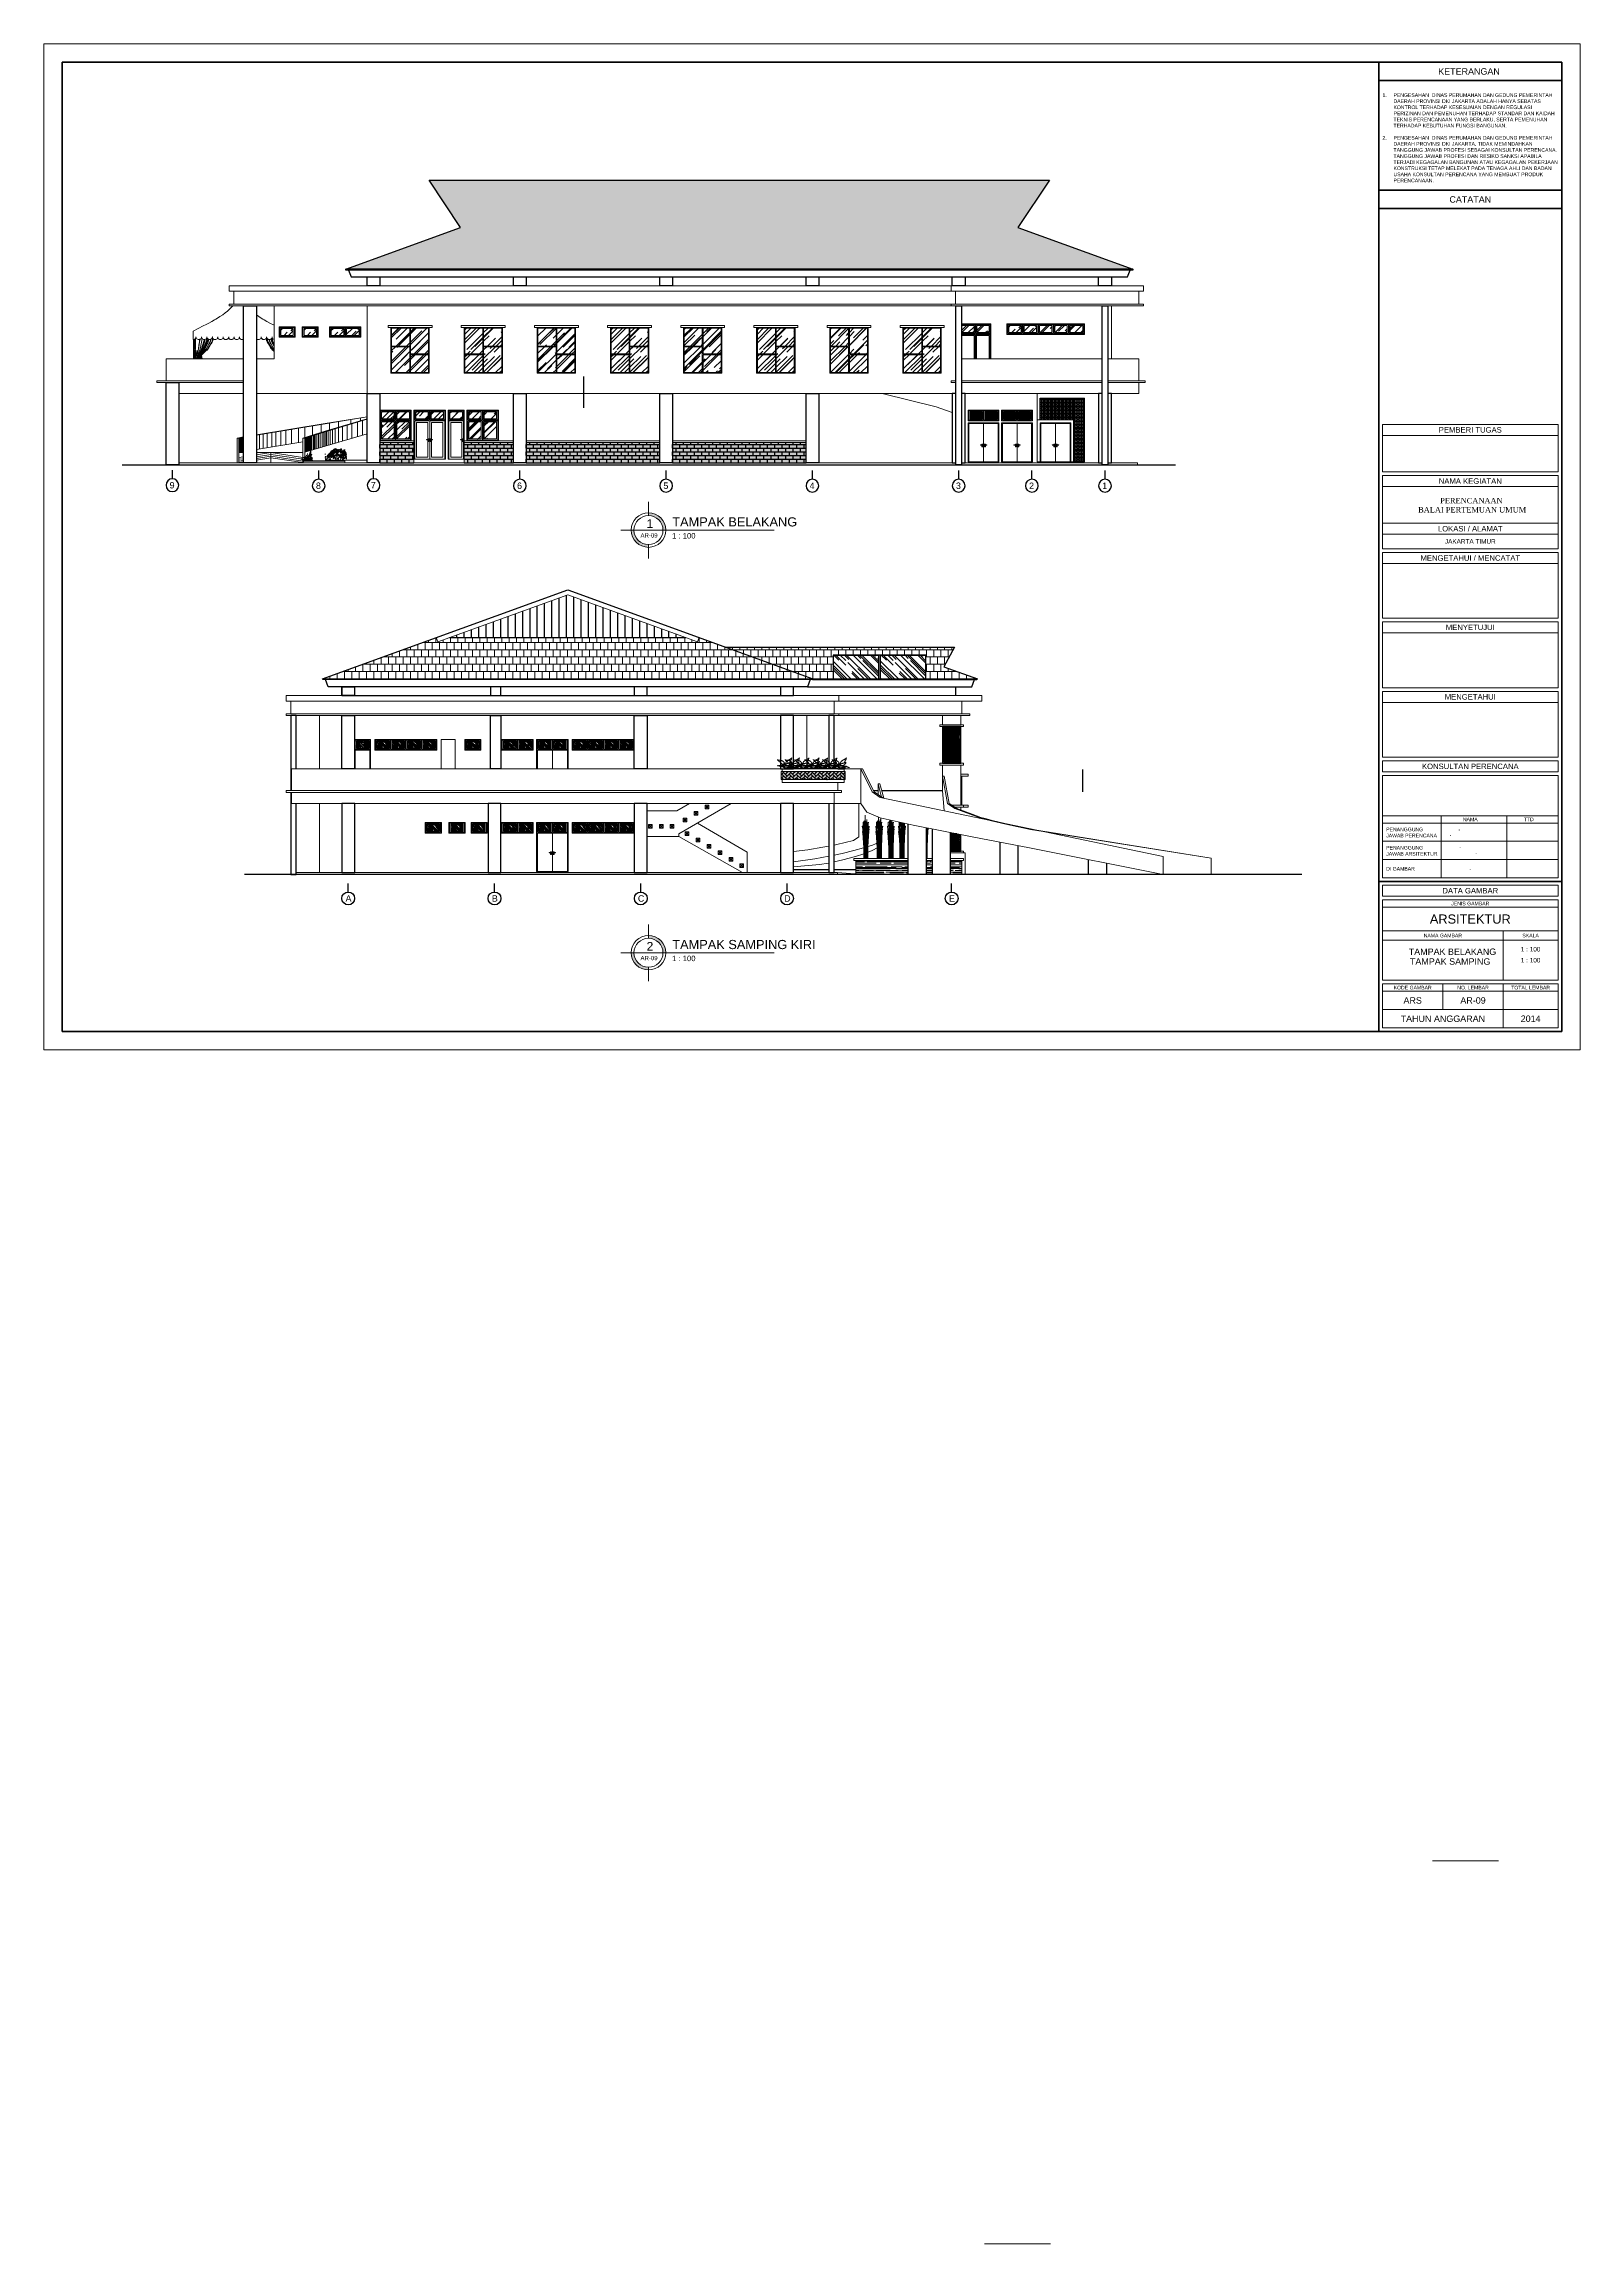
# Model space of a CAD drawing. Header units: inches. Extents: x 249 to 1192, y -18 to 440.
# Drawn here: x 585.2 to 669.2, y 105.2 to 225.5 of the extents above; entities that cross this region are included whole.
import ezdxf
from ezdxf.enums import TextEntityAlignment as Align

# ---------------------------------------------------------------- set-up
doc = ezdxf.new("R2010")
doc.units = ezdxf.units.IN
doc.header["$MEASUREMENT"] = 0
for name, color, linetype, lineweight in [('ARSIR BETON', 8, 'Continuous', 0), ('ARSIR GENTING', 32, 'Continuous', 5), ('ARSIR KERAMIK', 66, 'Continuous', 25), ('ARSIR WARNA', 66, 'Continuous', 0), ('BALOK', 3, 'Continuous', 20), ('DIMENSI', 85, 'Continuous', 20), ('DINDING', 6, 'Continuous', 0), ('DINDING2', 137, 'Continuous', 20), ('GRS KOP', 1, 'Continuous', 40), ('KACA', 141, 'Continuous', 30), ('KOP', 7, 'Continuous', 20), ('KUSEN', 16, 'Continuous', 15), ('LANTAI', 135, 'Continuous', 9), ('PAGAR SITE', 6, 'Continuous', 30), ('RENCANA JALAN', 13, 'Continuous', 15), ('TEXT (KETERANGAN)', 7, 'Continuous', 25), ('VEGETASI', 60, 'Continuous', 0)]:
    doc.layers.add(name, color=color, linetype=linetype, lineweight=lineweight)
for name, color, linetype in [('ARSIR DINDING', 64, 'Continuous'), ('ATAP', 123, 'Continuous'), ('GROUND', 36, 'Continuous'), ('KOLOM', 5, 'Continuous'), ('KUDA-KUDA', 165, 'Continuous')]:
    doc.layers.add(name, color=color, linetype=linetype)
doc.styles.add('ARIAL', font='arial.ttf')
doc.styles.add('R', font='romantic.ttf')
doc.styles.add('S', font='SIMPLEX', dxfattribs={"width": 1.1})
doc.styles.get("Standard").update_dxf_attribs({"font": 'arial.ttf'})
pattern_1 = [(45, (568.99153, 266.12007), (0.424264, 1.1313708), [7.5, -1, 2.5, -0.5]), (45, (569.285, 266.7671), (-0.8237794, 0.1166726), [1.5, -0.165, 3, -0.375]), (45, (568.8678, 266.59737), (1.6015969, 2.0753584), [4, -0.7, 2, -0.5])]
pattern_2 = [(45, (688.12465, 308.2357), (0.424264, 1.1313708), [7.5, -1, 2.5, -0.5]), (45, (688.4181, 308.8827), (-0.8237794, 0.1166726), [1.5, -0.165, 3, -0.375]), (45, (688.0009, 308.713), (1.6015969, 2.0753584), [4, -0.7, 2, -0.5])]
pattern_3 = [(45, (568.99153, 266.12507), (0.424264, 1.131371), [7.5, -1, 2.5, -0.5]), (45, (569.285, 266.7721), (-0.8237794, 0.1166726), [1.5, -0.165, 3, -0.375]), (45, (568.8678, 266.60237), (1.6015969, 2.0753584), [4, -0.7, 2, -0.5])]
pattern_4 = [(45, (651.0835, 308.0707), (0.424264, 1.1313708), [7.5, -1, 2.5, -0.5]), (45, (651.37693, 308.7177), (-0.8237794, 0.1166726), [1.5, -0.165, 3, -0.375]), (45, (650.95974, 308.548), (1.6015969, 2.0753584), [4, -0.7, 2, -0.5])]

# ---------------------------------------------------------------- blocks, each defined once
blk = doc.blocks.new('KOP-ARS')
at = {"layer": 'GRS KOP'}
for p, q in [((83, 54), (1, 54)), ((1, 54), (1, 1)), ((73, 1), (73, 54)), ((73, 53), (83, 53)), ((83, 1), (83, 54)), ((73, 47), (83, 47)), ((73, 46), (83, 46)), ((73, 9.2), (83, 9.2)), ((1, 1), (83, 1))]:
    blk.add_line(p, q, dxfattribs=at)
at = {"layer": 'KOP'}
for p, q in [((73.2, 31.6), (73.2, 34.2)), ((82.8, 34.2), (73.2, 34.2)), ((82.8, 31.6), (82.8, 34.2)), ((82.8, 33.6), (73.2, 33.6)), ((82.8, 31.6), (73.2, 31.6)), ((73.2, 27.4), (73.2, 31.4)), ((82.8, 31.4), (73.2, 31.4)), ((82.8, 27.4), (82.8, 31.4)), ((82.8, 30.8), (73.2, 30.8)), ((82.8, 28.8), (73.2, 28.8)), ((82.8, 28.2), (73.2, 28.2)), ((82.8, 27.4), (73.2, 27.4)), ((73.2, 23.6), (73.2, 27.2)), ((82.8, 27.2), (73.2, 27.2)), ((82.8, 26.6), (73.2, 26.6)), ((82.8, 23.6), (82.8, 27.2)), ((82.8, 23.6), (73.2, 23.6)), ((73.2, 19.8), (73.2, 23.4)), ((82.8, 23.4), (73.2, 23.4)), ((82.8, 19.8), (82.8, 23.4)), ((82.8, 22.8), (73.2, 22.8)), ((82.8, 19.8), (73.2, 19.8)), ((73.2, 16), (73.2, 19.6)), ((82.8, 19.6), (73.2, 19.6)), ((82.8, 16), (82.8, 19.6)), ((82.8, 19), (73.2, 19)), ((82.8, 16), (73.2, 16)), ((73.2, 9.4), (73.2, 15)), ((82.8, 15), (73.2, 15)), ((82.8, 9.4), (82.8, 15)), ((82.8, 12.8), (73.2, 12.8)), ((82.8, 12.4), (73.2, 12.4)), ((73.2, 12.4), (73.2, 11.4)), ((76.4, 9.4), (76.4, 12.8)), ((79.99, 9.4), (79.99, 12.8)), ((82.8, 11.4), (73.2, 11.4)), ((82.8, 10.4), (73.2, 10.4)), ((82.8, 9.4), (73.2, 9.4)), ((73.2, 7.8), (82.8, 7.8)), ((73.2, 6.5), (82.8, 6.5)), ((79.8, 3.8), (79.8, 6.5)), ((73.2, 6), (82.8, 6)), ((73.2, 3.2), (82.8, 3.2)), ((76.5, 2.2), (76.5, 3.6)), ((79.8, 1.2), (79.8, 3.6)), ((73.2, 2.2), (82.8, 2.2))]:
    blk.add_line(p, q, dxfattribs=at)
for points in [[(0, 0), (84, 0), (84, 55), (0, 55)], [(73.2, 15.2), (82.8, 15.2), (82.8, 15.8), (73.2, 15.8)], [(73.2, 8.4), (82.8, 8.4), (82.8, 9), (73.2, 9)], [(73.2, 3.8), (82.8, 3.8), (82.8, 8.2), (73.2, 8.2)], [(73.2, 1.2), (82.8, 1.2), (82.8, 3.6), (73.2, 3.6)]]:
    blk.add_lwpolyline(points, close=True, dxfattribs=at)
blk.add_text('-', height=0.18).set_placement((76.88, 11.64))
for s, height, p in [('KETERANGAN ', 0.35, (78, 53.5)), ('CATATAN', 0.35, (78, 46.5)), ('PEMBERI TUGAS', 0.3, (78, 33.9)), ('NAMA KEGIATAN', 0.3, (78, 31.1)), ('LOKASI / ALAMAT', 0.3, (78, 28.5)), ('JAKARTA TIMUR', 0.25, (78, 27.8)), ('MENGETAHUI / MENCATAT', 0.3, (78, 26.9)), ('MENYETUJUI', 0.3, (78, 23.1)), ('MENGETAHUI', 0.3, (78, 19.3)), ('KONSULTAN PERENCANA', 0.3, (78, 15.5)), ('NAMA', 0.2, (78, 12.6)), ('TTD', 0.2, (81.2, 12.6)), ('DATA GAMBAR', 0.3, (78, 8.7)), ('ARSITEKTUR', 0.5, (78, 7.15)), ('JENIS GAMBAR', 0.2, (78, 8)), ('NAMA GAMBAR', 0.2, (76.5, 6.25)), ('SKALA', 0.2, (81.3, 6.25)), ('KODE GAMBAR', 0.2, (74.85, 3.4)), ('ARS', 0.35, (74.85, 2.7)), ('NO. LEMBAR', 0.2, (78.15, 3.4)), ('TOTAL LEMBAR', 0.2, (81.3, 3.4)), ('TAHUN ANGGARAN', 0.35, (76.5, 1.7))]:
    blk.add_text(s, height=height, dxfattribs=at).set_placement(p, align=Align.MIDDLE)
blk.add_text('-', height=0.187, dxfattribs=at).set_placement((78.32, 10.65), align=Align.CENTER)
for s, insert, char_height, width, attachment_point in [('\\pi-0.6,l0.6,t0.6;1.^IPENGESAHAN  DINAS PERUMAHAN DAN GEDUNG PEMERINTAH DAERAH PROVINSI DKI JAKARTA ADALAH HANYA SEBATAS KONTROL TERHADAP KESESUAIAN DENGAN REGULASI PERIZINAN DAN PEMENUHAN TERHADAP STANDAR DAN KAIDAH TEKNIS PERENCANAAN YANG BERLAKU, SERTA PEMENUHAN TERHADAP KEBUTUHAN FUNGSI BANGUNAN.\\P\\P2.^IPENGESAHAN  DINAS PERUMAHAN DAN GEDUNG PEMERINTAH DAERAH PROVINSI DKI JAKARTA, TIDAK MEMINDAHKAN TANGGUNG JAWAB PROFESI SEBAGAI KONSULTAN PERENCANA. TANGGUNG JAWAB PROFESI DAN RESIKO SANKSI APABILA TERJADI KEGAGALAN BANGUNAN ATAU KEGAGALAN PEKERJAAN KONSTRUKSI TETAP MELEKAT PADA TENAGA AHLI DAN BADAN USAHA KONSULTAN PERENCANA YANG MEMBUAT PRODUK PERENCANAAN.', (73.2, 49.87), 0.2, 9.6, 4), ('-', (77.36, 12.13), 0.18, 2.5923, 1), ('-', (77.4, 11.16), 0.18, 3.8925, 1)]:
    blk.add_mtext(s, dxfattribs=dict(at, insert=insert, char_height=char_height, width=width, attachment_point=attachment_point))
at = {"layer": 'KOP', "insert": (73.53, 30.18), "char_height": 0.3, "attachment_point": 1, "style": 'R'}
blk.add_mtext_dynamic_manual_height_columns('\\pi2.8239;PERENCANAAN\\P\\pi1.6183;BALAI PERTEMUAN UMUM', width=8.9402, gutter_width=1.75, heights=[0], dxfattribs=at)
at = {"layer": 'KOP', "char_height": 0.2, "attachment_point": 1}
for s, insert in [('PENANGGUNG\\PJAWAB PERENCANA', (73.4, 12.15)), ('PENANGGUNG\\PJAWAB ARSITEKTUR', (73.4, 11.15)), ('DI GAMBAR', (73.4, 10))]:
    blk.add_mtext_dynamic_manual_height_columns(s, width=2.9014, gutter_width=1.75, heights=[0], dxfattribs=dict(at, insert=insert))
at = {"layer": 'KOP'}
for tag, height, p in [('SUKMA', 0.2, (78, 9.9)), ('1:100', 0.25, (81.3, 5.5)), ('1:100', 0.25, (81.3, 4.9)), ('1:100', 0.25, (81.3, 4.3)), ('AR-01', 0.35, (78.15, 2.7)), ('10', 0.35, (81.3, 2.7)), ('2012', 0.35, (81.3, 1.7))]:
    blk.add_attdef(tag, text='', height=height, dxfattribs=at).set_placement(p, align=Align.MIDDLE)
for p in [(73.7, 5.32), (73.7, 4.72), (73.7, 4.12)]:
    blk.add_attdef('-', p, '', height=0.35, dxfattribs=at)
blk = doc.blocks.new('JUDUL GAMBAR')
at = {"layer": 'DIMENSI'}
h = blk.add_hatch(color=256, dxfattribs=at)
h.paths.add_polyline_path([(-32.95, 252.89), (-32.95, 253.04, -0.414214), (-33.74, 253.84), (-33.89, 253.84, 0.414214)])
h.paths.add_polyline_path([(-32.95, 254.78), (-32.95, 254.63, -0.414214), (-32.15, 253.84), (-32, 253.84, 0.414214)])
for points in [[(-32.95, 255.38), (-32.95, 254.63)], [(-34.47, 253.84), (-26.07, 253.84)], [(-32.95, 253.04), (-32.95, 252.29)]]:
    blk.add_lwpolyline(points, dxfattribs=at)
for radius in [0.943, 0.793]:
    blk.add_circle((-32.95, 253.84), radius, dxfattribs=at)
at = {"layer": 'DIMENSI', "style": 'ARIAL'}
for tag, height, p in [('NO', 0.478, (-32.87, 254.19)), ('AR', 0.236, (-32.92, 253.55))]:
    blk.add_attdef(tag, text='', height=height, dxfattribs=at).set_placement(p, align=Align.MIDDLE_CENTER)
for tag, height, p in [('JUDUL', 0.5, (-31.65, 253.89)), ('SKALA', 0.3, (-31.66, 253.29))]:
    blk.add_attdef(tag, text='', height=height, dxfattribs=at).set_placement(p, align=Align.BOTTOM_LEFT)
blk = doc.blocks.new('NAV')
blk.add_circle((0, -0.4), 0.35)
at = {"style": 'S', "width": 0.75, "flags": 4}
blk.add_attdef('AV', text='', height=0.3, dxfattribs=at).set_placement((0, -0.4), align=Align.MIDDLE)
blk = doc.blocks.new('HANDEL')
at = {"elevation": -400}
blk.add_lwpolyline([(850, 209), (850, 212, 0.424007), (850, 213), (845, 213, 0.424007), (844, 212), (845, 199, 0.404487), (846, 198), (849, 198, 0.404487), (850, 199), (850, 207)], format="xyb", dxfattribs=at)
blk.add_lwpolyline([(848, 209), (846, 209), (846, 209), (848, 209)], close=True, dxfattribs=at)
for points in [[(847, 209), (857, 209)], [(847, 207), (857, 207)], [(847, 203), (847, 203)], [(847, 203), (847, 203)], [(847, 203), (847, 203)], [(847, 202), (847, 202)], [(847, 202), (847, 202)], [(847, 202), (847, 202)], [(847, 202), (847, 202)], [(847, 202), (847, 202)], [(847, 202), (847, 202)], [(847, 201), (847, 201)], [(847, 201), (847, 201)], [(847, 201), (847, 201)]]:
    blk.add_lwpolyline(points, dxfattribs=at)
for radius in [0.55, 0.65]:
    blk.add_circle((847, 202, -400), radius)
for centre, radius, start, end in [((847, 209, -400), 3, 356.9512, 313.9576), ((847, 209, -400), 2.5, 356.3406, 300.2513), ((847, 209, -400), 1.5, 353.8937, 227.3816), ((847, 208, -400), 1, 83.8945, 270), ((847, 202, -400), 0.75, 122.231, 237.769), ((847, 202, -400), 0.75, 302.231, 57.769), ((857, 208, -400), 1, 270, 90)]:
    blk.add_arc(centre, radius, start, end)
blk = doc.blocks.new('tampak belakang')
at = {"layer": 'ARSIR BETON'}
h = blk.add_hatch(dxfattribs=at)
h.set_pattern_fill('AR-SAND', color=256, scale=0.05, style=0)
h.set_pattern_definition([(37.5, (603.59154, 202.59044), (-0.00314967, 0.0963412), [0, -0.076, 0, -0.085, 0, -0.08125]), (7.5, (603.59154, 202.59044), (0.0884888, 0.1411073), [0, -0.041, 0, -0.0685, 0, -0.02625]), (327.5, (603.53004, 202.59044), (0.1557071, 0.00028295), [0, -0.025, 0, -0.09, 0, -0.1175]), (317.5, (603.53004, 202.59044), (0.1503063, 0.0438838), [0, -0.0125, 0, -0.059, 0, -0.0675])])
h.paths.add_polyline_path([(605.45, 203.69), (603.59, 203.69), (603.59, 202.59), (605.45, 202.59)])
h.paths.add_polyline_path([(610.89, 203.69), (608.2, 203.69), (608.2, 202.79), (608.2, 202.59), (610.89, 202.59)])
h.paths.add_polyline_path([(618.89, 203.69), (611.59, 203.69), (611.59, 202.59), (618.89, 202.59)])
h.paths.add_polyline_path([(626.89, 203.69), (619.59, 203.69), (619.59, 202.59), (626.89, 202.59)])
at = {"layer": 'ARSIR DINDING'}
h = blk.add_hatch(dxfattribs=at)
h.set_pattern_fill('AR-B816', color=256, scale=0.025, style=0)
h.set_pattern_definition([(0, (603.59154, 202.59044), (0, 0.2), []), (90, (603.59154, 202.59044), (-0.2, 0.2), [0.2, -0.2])])
h.paths.add_polyline_path([(605.45, 203.69), (603.59, 203.69), (603.59, 202.59), (605.45, 202.59)])
h.paths.add_polyline_path([(610.89, 203.69), (608.2, 203.69), (608.2, 202.79), (608.2, 202.59), (610.89, 202.59)])
h.paths.add_polyline_path([(618.89, 203.69), (611.59, 203.69), (611.59, 202.59), (618.89, 202.59)])
h.paths.add_polyline_path([(626.89, 203.69), (619.59, 203.69), (619.59, 202.59), (626.89, 202.59)])
at = {"layer": 'ARSIR GENTING'}
h = blk.add_hatch(dxfattribs=at)
h.set_pattern_fill('AR-B88', color=256, scale=0.05, style=0)
h.set_pattern_definition([(0, (601.7156, 213.17164), (0, 0.4), []), (90, (601.7156, 213.17164), (-0.2, 0.4), [0.4, -0.4])])
h.paths.add_polyline_path([(601.72, 213.17), (608, 215.45), (606.29, 218.04), (640.2, 218.04), (638.48, 215.45), (644.77, 213.17)])
h = blk.add_hatch(dxfattribs=at)
h.set_pattern_fill('BOX', color=256, scale=0.2, angle=90, style=0)
h.set_pattern_definition([(180, (639.69154, 202.64044), (-2e-17, -0.2), []), (180, (639.69154, 202.69044), (-2e-17, -0.2), []), (90, (639.69154, 202.64044), (-0.2, 1e-17), [-0.05, 0.05]), (90, (639.64154, 202.64044), (-0.2, 1e-17), [-0.05, 0.05]), (90, (639.59154, 202.64044), (-0.2, 1e-17), [0.05, -0.05]), (90, (639.54154, 202.64044), (-0.2, 1e-17), [0.05, -0.05]), (180, (639.69154, 202.74044), (-2e-17, -0.2), [0.05, -0.05]), (180, (639.69154, 202.79044), (-2e-17, -0.2), [0.05, -0.05])])
h.paths.add_polyline_path([(642.12, 206.13), (639.69, 206.13), (639.69, 204.93), (641.37, 204.93), (641.52, 204.93), (641.52, 202.64), (642.12, 202.64)])
at = {"layer": 'KACA'}
h = blk.add_hatch(dxfattribs=at)
h.set_pattern_fill('AR-RROOF', color=256, scale=0.5, angle=45, style=0)
h.set_pattern_definition([(45, (648.31837, 308.0707), (0.424264, 1.1313708), [7.5, -1, 2.5, -0.5]), (45, (648.6118, 308.7177), (-0.8237794, 0.1166726), [1.5, -0.165, 3, -0.375]), (45, (648.19462, 308.548), (1.6015969, 2.0753584), [4, -0.7, 2, -0.5])])
h.paths.add_polyline_path([(598.85, 209.93), (598.17, 209.93), (598.17, 209.55), (598.85, 209.55)])
h = blk.add_hatch(dxfattribs=at)
h.set_pattern_fill('AR-RROOF', color=256, scale=0.5, angle=45, style=0)
h.set_pattern_definition([(45, (649.5939, 308.0707), (0.424264, 1.1313708), [7.5, -1, 2.5, -0.5]), (45, (649.8873, 308.7177), (-0.8237794, 0.1166726), [1.5, -0.165, 3, -0.375]), (45, (649.47014, 308.548), (1.6015969, 2.0753584), [4, -0.7, 2, -0.5])])
h.paths.add_polyline_path([(600.12, 209.93), (599.44, 209.93), (599.44, 209.55), (600.12, 209.55)])
h = blk.add_hatch(dxfattribs=at)
h.set_pattern_fill('AR-RROOF', color=256, scale=0.5, angle=45, style=0)
h.set_pattern_definition(pattern_4)
h.paths.add_polyline_path([(601.61, 209.93), (600.93, 209.93), (600.93, 209.55), (601.61, 209.55)])
h = blk.add_hatch(dxfattribs=at)
h.set_pattern_fill('AR-RROOF', color=256, scale=0.5, angle=45, style=0)
h.set_pattern_definition(pattern_4)
h.paths.add_polyline_path([(602.45, 209.93), (601.77, 209.93), (601.77, 209.55), (602.45, 209.55)])
h = blk.add_hatch(dxfattribs=at)
h.set_pattern_fill('AR-RROOF', color=256, scale=0.5, angle=45, style=0)
h.set_pattern_definition([(45, (568.99307, 266.12007), (0.424264, 1.131371), [7.5, -1, 2.5, -0.5]), (45, (569.2865, 266.7671), (-0.8237794, 0.1166726), [1.5, -0.165, 3, -0.375]), (45, (568.86933, 266.59737), (1.6015969, 2.0753584), [4, -0.7, 2, -0.5])])
h.paths.add_polyline_path([(605.22, 209.95), (604.23, 209.95), (604.23, 208.97), (605.22, 208.97)])
h.paths.add_polyline_path([(606.25, 208.54), (606.25, 209.95), (605.26, 209.95), (605.26, 208.54)])
h.paths.add_polyline_path([(606.25, 208.5), (605.26, 208.5), (605.26, 207.52), (606.25, 207.52)])
h.paths.add_polyline_path([(605.22, 207.52), (605.22, 208.93), (604.23, 208.93), (604.23, 207.52)])
h = blk.add_hatch(dxfattribs=at)
h.set_pattern_fill('AR-RROOF', color=256, scale=0.5, angle=45, style=0)
h.set_pattern_definition([(45, (544.99153, 266.12007), (0.424264, 1.1313708), [7.5, -1, 2.5, -0.5]), (45, (545.285, 266.7671), (-0.8237794, 0.1166726), [1.5, -0.165, 3, -0.375]), (45, (544.8678, 266.59737), (1.6015969, 2.0753584), [4, -0.7, 2, -0.5])])
h.paths.add_polyline_path([(609.26, 208.97), (610.25, 208.97), (610.25, 209.95), (609.26, 209.95)])
h.paths.add_polyline_path([(608.23, 209.95), (608.23, 208.54), (609.22, 208.54), (609.22, 209.95)])
h.paths.add_polyline_path([(609.22, 208.5), (608.23, 208.5), (608.23, 207.52), (609.22, 207.52)])
h.paths.add_polyline_path([(609.26, 208.93), (609.26, 207.52), (610.25, 207.52), (610.25, 208.93)])
h = blk.add_hatch(dxfattribs=at)
h.set_pattern_fill('AR-RROOF', color=256, scale=0.5, angle=45, style=0)
h.set_pattern_definition(pattern_1)
h.paths.add_polyline_path([(613.22, 209.95), (612.23, 209.95), (612.23, 208.97), (613.22, 208.97)])
h.paths.add_polyline_path([(614.25, 208.54), (614.25, 209.95), (613.26, 209.95), (613.26, 208.54)])
h.paths.add_polyline_path([(614.25, 208.5), (613.26, 208.5), (613.26, 207.52), (614.25, 207.52)])
h.paths.add_polyline_path([(613.22, 207.52), (613.22, 208.93), (612.23, 208.93), (612.23, 207.52)])
h = blk.add_hatch(dxfattribs=at)
h.set_pattern_fill('AR-RROOF', color=256, scale=0.5, angle=45, style=0)
h.set_pattern_definition([(45, (552.99153, 266.12007), (0.424264, 1.1313708), [7.5, -1, 2.5, -0.5]), (45, (553.285, 266.7671), (-0.8237794, 0.1166726), [1.5, -0.165, 3, -0.375]), (45, (552.8678, 266.59737), (1.6015969, 2.0753584), [4, -0.7, 2, -0.5])])
h.paths.add_polyline_path([(617.26, 208.97), (618.25, 208.97), (618.25, 209.95), (617.26, 209.95)])
h.paths.add_polyline_path([(616.23, 209.95), (616.23, 208.54), (617.22, 208.54), (617.22, 209.95)])
h.paths.add_polyline_path([(617.22, 208.5), (616.23, 208.5), (616.23, 207.52), (617.22, 207.52)])
h.paths.add_polyline_path([(617.26, 208.93), (617.26, 207.52), (618.25, 207.52), (618.25, 208.93)])
h = blk.add_hatch(dxfattribs=at)
h.set_pattern_fill('AR-RROOF', color=256, scale=0.5, angle=45, style=0)
h.set_pattern_definition(pattern_1)
h.paths.add_polyline_path([(621.22, 209.95), (620.23, 209.95), (620.23, 208.97), (621.22, 208.97)])
h.paths.add_polyline_path([(622.25, 208.54), (622.25, 209.95), (621.26, 209.95), (621.26, 208.54)])
h.paths.add_polyline_path([(622.25, 208.5), (621.26, 208.5), (621.26, 207.52), (622.25, 207.52)])
h.paths.add_polyline_path([(621.22, 207.52), (621.22, 208.93), (620.23, 208.93), (620.23, 207.52)])
h = blk.add_hatch(dxfattribs=at)
h.set_pattern_fill('AR-RROOF', color=256, scale=0.5, angle=45, style=0)
h.set_pattern_definition([(45, (560.99153, 266.12007), (0.424264, 1.1313708), [7.5, -1, 2.5, -0.5]), (45, (561.285, 266.7671), (-0.8237794, 0.1166726), [1.5, -0.165, 3, -0.375]), (45, (560.8678, 266.59737), (1.6015969, 2.0753584), [4, -0.7, 2, -0.5])])
h.paths.add_polyline_path([(625.26, 208.97), (626.25, 208.97), (626.25, 209.95), (625.26, 209.95)])
h.paths.add_polyline_path([(624.23, 209.95), (624.23, 208.54), (625.22, 208.54), (625.22, 209.95)])
h.paths.add_polyline_path([(625.22, 208.5), (624.23, 208.5), (624.23, 207.52), (625.22, 207.52)])
h.paths.add_polyline_path([(625.26, 208.93), (625.26, 207.52), (626.25, 207.52), (626.25, 208.93)])
h = blk.add_hatch(dxfattribs=at)
h.set_pattern_fill('AR-RROOF', color=256, scale=0.5, angle=45, style=0)
h.set_pattern_definition(pattern_1)
h.paths.add_polyline_path([(629.22, 209.95), (628.23, 209.95), (628.23, 208.97), (629.22, 208.97)])
h.paths.add_polyline_path([(630.25, 208.54), (630.25, 209.95), (629.26, 209.95), (629.26, 208.54)])
h.paths.add_polyline_path([(630.25, 208.5), (629.26, 208.5), (629.26, 207.52), (630.25, 207.52)])
h.paths.add_polyline_path([(629.22, 207.52), (629.22, 208.93), (628.23, 208.93), (628.23, 207.52)])
h = blk.add_hatch(dxfattribs=at)
h.set_pattern_fill('AR-RROOF', color=256, scale=0.5, angle=45, style=0)
h.set_pattern_definition(pattern_1)
h.paths.add_polyline_path([(633.26, 208.97), (634.25, 208.97), (634.25, 209.95), (633.26, 209.95)])
h.paths.add_polyline_path([(632.23, 209.95), (632.23, 208.54), (633.22, 208.54), (633.22, 209.95)])
h.paths.add_polyline_path([(633.22, 208.5), (632.23, 208.5), (632.23, 207.52), (633.22, 207.52)])
h.paths.add_polyline_path([(633.26, 208.93), (633.26, 207.52), (634.25, 207.52), (634.25, 208.93)])
h = blk.add_hatch(dxfattribs=at)
h.set_pattern_fill('AR-RROOF', color=256, scale=0.5, angle=45, style=0)
h.set_pattern_definition([(45, (635.4163, 209.71044), (0.42426, 1.13137), [7.5, -1, 2.5, -0.5]), (45, (635.7097, 210.35744), (-0.82378, 0.11667), [1.5, -0.165, 3, -0.375]), (45, (635.29254, 210.18774), (1.6016, 2.07536), [4, -0.7, 2, -0.5])])
h.paths.add_polyline_path([(635.42, 210.09), (635.42, 209.71), (636.08, 209.71), (636.08, 210.09)])
h.paths.add_polyline_path([(636.24, 210.09), (636.24, 209.71), (636.9, 209.71), (636.9, 210.09)])
h = blk.add_hatch(dxfattribs=at)
h.set_pattern_fill('AR-RROOF', color=256, scale=0.5, angle=45, style=0)
h.set_pattern_definition(pattern_2)
h.paths.add_polyline_path([(638.66, 210.09), (637.98, 210.09), (637.98, 209.71), (638.66, 209.71)])
h = blk.add_hatch(dxfattribs=at)
h.set_pattern_fill('AR-RROOF', color=256, scale=0.5, angle=45, style=0)
h.set_pattern_definition(pattern_2)
h.paths.add_polyline_path([(639.5, 210.09), (638.82, 210.09), (638.82, 209.71), (639.5, 209.71)])
h = blk.add_hatch(dxfattribs=at)
h.set_pattern_fill('AR-RROOF', color=256, scale=0.5, angle=45, style=0)
h.set_pattern_definition(pattern_2)
h.paths.add_polyline_path([(640.34, 210.09), (639.66, 210.09), (639.66, 209.71), (640.34, 209.71)])
h = blk.add_hatch(dxfattribs=at)
h.set_pattern_fill('AR-RROOF', color=256, scale=0.5, angle=45, style=0)
h.set_pattern_definition(pattern_2)
h.paths.add_polyline_path([(641.18, 210.09), (640.5, 210.09), (640.5, 209.71), (641.18, 209.71)])
h = blk.add_hatch(dxfattribs=at)
h.set_pattern_fill('AR-RROOF', color=256, scale=0.5, angle=45, style=0)
h.set_pattern_definition(pattern_2)
h.paths.add_polyline_path([(642.02, 210.09), (641.34, 210.09), (641.34, 209.71), (642.02, 209.71)])
h = blk.add_hatch(dxfattribs=at)
h.set_pattern_fill('AR-RROOF', color=256, scale=0.5, angle=45, style=0)
h.set_pattern_definition(pattern_2)
h.paths.add_polyline_path([(604.36, 205.37), (603.68, 205.37), (603.68, 204.99), (604.36, 204.99)])
h = blk.add_hatch(dxfattribs=at)
h.set_pattern_fill('AR-RROOF', color=256, scale=0.5, angle=45, style=0)
h.set_pattern_definition([(45, (603.67576, 203.89044), (0.42426, 1.13137), [7.5, -1, 2.5, -0.5]), (45, (603.9692, 204.53744), (-0.82378, 0.11667), [1.5, -0.165, 3, -0.375]), (45, (603.55202, 204.36774), (1.6016, 2.07536), [4, -0.7, 2, -0.5])])
h.paths.add_polyline_path([(603.68, 203.89), (604.36, 203.89), (604.36, 204.83), (603.68, 204.83)])
h.paths.add_polyline_path([(605.2, 204.83), (604.52, 204.83), (604.52, 203.89), (605.2, 203.89)])
h = blk.add_hatch(dxfattribs=at)
h.set_pattern_fill('AR-RROOF', color=256, scale=0.5, angle=45, style=0)
h.set_pattern_definition(pattern_2)
h.paths.add_polyline_path([(605.2, 205.37), (604.52, 205.37), (604.52, 204.99), (605.2, 204.99)])
h = blk.add_hatch(dxfattribs=at)
h.set_pattern_fill('AR-RROOF', color=256, scale=0.5, angle=45, style=0)
h.set_pattern_definition(pattern_2)
h.paths.add_polyline_path([(606.23, 205.37), (605.55, 205.37), (605.55, 204.99), (606.23, 204.99)])
h = blk.add_hatch(dxfattribs=at)
h.set_pattern_fill('AR-RROOF', color=256, scale=0.5, angle=45, style=0)
h.set_pattern_definition(pattern_2)
h.paths.add_polyline_path([(607.07, 205.37), (606.39, 205.37), (606.39, 204.99), (607.07, 204.99)])
h = blk.add_hatch(dxfattribs=at)
h.set_pattern_fill('AR-RROOF', color=256, scale=0.5, angle=45, style=0)
h.set_pattern_definition(pattern_2)
h.paths.add_polyline_path([(608.1, 205.37), (607.42, 205.37), (607.42, 204.99), (608.1, 204.99)])
h = blk.add_hatch(dxfattribs=at)
h.set_pattern_fill('AR-RROOF', color=256, scale=0.5, angle=45, style=0)
h.set_pattern_definition(pattern_3)
h.paths.add_polyline_path([(608.45, 204.99), (609.13, 204.99), (609.13, 205.37), (608.45, 205.37)])
h = blk.add_hatch(dxfattribs=at)
h.set_pattern_fill('AR-RROOF', color=256, scale=0.5, angle=45, style=0)
h.set_pattern_definition(pattern_3)
h.paths.add_polyline_path([(609.97, 204.83), (609.29, 204.83), (609.29, 203.89), (609.97, 203.89)])
h.paths.add_polyline_path([(608.45, 203.89), (609.13, 203.89), (609.13, 204.83), (608.45, 204.83)])
h = blk.add_hatch(dxfattribs=at)
h.set_pattern_fill('AR-RROOF', color=256, scale=0.5, angle=45, style=0)
h.set_pattern_definition(pattern_3)
h.paths.add_polyline_path([(609.29, 204.99), (609.97, 204.99), (609.97, 205.37), (609.29, 205.37)])
at = {"layer": 'KUSEN'}
h = blk.add_hatch(dxfattribs=at)
h.set_pattern_fill('_USER', color=256, scale=0.05, style=0, pattern_type=0)
h.set_pattern_definition([(0, (635.86131, 204.99044), (0, 0.05), [])])
h.paths.add_polyline_path([(636.52, 205.37), (635.86, 205.37), (635.86, 204.99), (636.52, 204.99)])
h.paths.add_polyline_path([(636.68, 204.99), (637.34, 204.99), (637.34, 205.37), (636.68, 205.37)])
h = blk.add_hatch(dxfattribs=at)
h.set_pattern_fill('_USER', color=256, scale=0.05, style=0, pattern_type=0)
h.set_pattern_definition([(0, (637.69131, 204.99044), (0, 0.05), [])])
h.paths.add_polyline_path([(638.35, 205.37), (637.69, 205.37), (637.69, 204.99), (638.35, 204.99)])
h.paths.add_polyline_path([(638.51, 204.99), (639.17, 204.99), (639.17, 205.37), (638.51, 205.37)])
for p, q in [((594.7, 210.49), (594.84, 210.59)), ((594.84, 210.59), (594.99, 210.68)), ((594.99, 210.68), (595.12, 210.78)), ((595.12, 210.78), (595.25, 210.88)), ((595.25, 210.88), (595.37, 210.98)), ((595.37, 210.98), (595.44, 211.06)), ((595.47, 211.09), (595.44, 211.06)), ((595.54, 211.17), (595.47, 211.09)), ((596.96, 210.59), (596.83, 210.67)), ((597.1, 210.49), (596.96, 210.59)), ((593.93, 210.07), (593.37, 209.79)), ((593.37, 209.33), (593.37, 209.79)), ((593.4, 209.33), (593.42, 209.33)), ((593.42, 209.33), (593.45, 209.34)), ((593.45, 209.34), (593.46, 209.35)), ((593.45, 208.82), (593.45, 209.34)), ((593.45, 209.34), (593.45, 209.34)), ((593.45, 209.34), (593.45, 208.82)), ((593.46, 209.35), (593.48, 209.36)), ((593.46, 209.35), (593.46, 209.35)), ((593.46, 209.35), (593.46, 208.82)), ((593.48, 209.36), (593.49, 209.37)), ((593.48, 209.36), (593.48, 208.82)), ((593.49, 209.37), (593.51, 209.4)), ((593.51, 209.4), (593.53, 209.44)), ((593.51, 209.19), (593.51, 209.4)), ((593.51, 209.4), (593.51, 209.4)), ((593.53, 209.44), (593.53, 209.48)), ((593.53, 209.48), (593.54, 209.44)), ((593.53, 209.48), (593.53, 209.48)), ((593.53, 209.48), (593.53, 209.48)), ((593.53, 209.48), (593.53, 209.48)), ((593.54, 209.44), (593.55, 209.4)), ((593.55, 209.4), (593.58, 209.37)), ((593.58, 209.37), (593.61, 209.35)), ((593.61, 209.35), (593.64, 209.33)), ((593.64, 209.33), (593.66, 209.33)), ((593.66, 209.33), (593.68, 209.33)), ((593.68, 209.33), (593.72, 209.33)), ((593.72, 209.33), (593.73, 209.34)), ((593.73, 209.19), (593.75, 209.34)), ((593.73, 209.28), (593.73, 209.34)), ((593.73, 209.34), (593.74, 209.34)), ((593.74, 209.32), (593.74, 209.34)), ((593.74, 209.34), (593.75, 209.34)), ((593.75, 209.34), (593.76, 209.35)), ((593.76, 209.35), (593.79, 209.37)), ((593.79, 209.37), (593.81, 209.4)), ((593.81, 209.4), (593.83, 209.44)), ((593.83, 209.48), (593.84, 209.44)), ((593.83, 209.48), (593.83, 209.48)), ((593.83, 209.48), (593.83, 209.48)), ((593.83, 209.48), (593.83, 209.48)), ((593.83, 209.44), (593.83, 209.48)), ((593.84, 209.44), (593.85, 209.41)), ((593.84, 209.19), (593.86, 209.38)), ((593.85, 209.41), (593.85, 209.4)), ((593.85, 209.4), (593.86, 209.38)), ((593.86, 209.38), (593.87, 209.37)), ((593.87, 209.37), (593.91, 209.35)), ((593.91, 209.35), (593.94, 209.33)), ((593.93, 210.07), (594.08, 210.15)), ((593.94, 209.33), (593.97, 209.33)), ((593.98, 209.33), (594.01, 209.33)), ((593.99, 209.19), (594.01, 209.33)), ((594.01, 209.33), (594.02, 209.33)), ((594.02, 209.33), (594.05, 209.35)), ((594.05, 209.35), (594.08, 209.37)), ((594.08, 210.15), (594.24, 210.23)), ((594.08, 209.37), (594.11, 209.4)), ((594.09, 209.26), (594.12, 209.41)), ((594.11, 209.4), (594.12, 209.43)), ((594.11, 209.32), (594.12, 209.41)), ((594.12, 209.44), (594.13, 209.48)), ((594.13, 209.46), (594.12, 209.41)), ((594.12, 209.43), (594.12, 209.44)), ((594.12, 209.41), (594.12, 209.43)), ((594.13, 209.48), (594.13, 209.48)), ((594.13, 209.48), (594.13, 209.48)), ((594.13, 209.48), (594.13, 209.48)), ((594.13, 209.48), (594.13, 209.46)), ((594.13, 209.46), (594.13, 209.44)), ((594.13, 209.44), (594.15, 209.4)), ((594.13, 209.19), (594.17, 209.37)), ((594.15, 209.4), (594.17, 209.37)), ((594.17, 209.37), (594.2, 209.35)), ((594.17, 209.37), (594.17, 209.37)), ((594.17, 209.19), (594.21, 209.34)), ((594.2, 209.35), (594.21, 209.34)), ((594.2, 209.19), (594.24, 209.33)), ((594.21, 209.32), (594.21, 209.34)), ((594.21, 209.34), (594.21, 209.34)), ((594.21, 209.34), (594.24, 209.33)), ((594.24, 210.23), (594.39, 210.32)), ((594.24, 209.33), (594.24, 209.33)), ((594.24, 209.33), (594.28, 209.33)), ((594.28, 209.33), (594.32, 209.33)), ((594.29, 209.19), (594.34, 209.34)), ((594.32, 209.33), (594.34, 209.34)), ((594.34, 209.32), (594.35, 209.34)), ((594.34, 209.34), (594.35, 209.34)), ((594.35, 209.35), (594.38, 209.37)), ((594.35, 209.34), (594.35, 209.35)), ((594.38, 209.37), (594.41, 209.4)), ((594.39, 210.32), (594.55, 210.4)), ((594.4, 209.19), (594.46, 209.38)), ((594.41, 209.4), (594.42, 209.44)), ((594.42, 209.44), (594.43, 209.48)), ((594.43, 209.48), (594.42, 209.48)), ((594.43, 209.48), (594.42, 209.48)), ((594.43, 209.48), (594.43, 209.48)), ((594.43, 209.48), (594.43, 209.44)), ((594.43, 209.44), (594.45, 209.4)), ((594.43, 209.24), (594.47, 209.36)), ((594.45, 209.4), (594.46, 209.38)), ((594.45, 209.32), (594.46, 209.38)), ((594.46, 209.38), (594.47, 209.37)), ((594.46, 209.38), (594.46, 209.38)), ((594.47, 209.35), (594.47, 209.37)), ((594.47, 209.37), (594.47, 209.37)), ((594.47, 209.36), (594.47, 209.37)), ((594.47, 209.37), (594.47, 209.37)), ((594.47, 209.37), (594.5, 209.35)), ((594.47, 209.35), (594.47, 209.36)), ((594.47, 209.32), (594.47, 209.35)), ((594.48, 209.35), (594.47, 209.35)), ((594.52, 209.33), (594.48, 209.35)), ((594.5, 209.35), (594.54, 209.33)), ((594.56, 209.33), (594.52, 209.33)), ((594.54, 209.33), (594.57, 209.33)), ((594.55, 210.4), (594.62, 210.45)), ((594.57, 209.33), (594.61, 209.33)), ((594.61, 209.33), (594.65, 209.35)), ((594.62, 210.45), (594.7, 210.49)), ((594.65, 209.35), (594.68, 209.37)), ((594.68, 209.37), (594.7, 209.4)), ((594.7, 209.4), (594.71, 209.43)), ((594.71, 209.43), (594.72, 209.44)), ((594.73, 209.4), (594.71, 209.43)), ((594.72, 209.44), (594.72, 209.48)), ((594.72, 209.48), (594.72, 209.48)), ((594.72, 209.48), (594.72, 209.48)), ((594.72, 209.48), (594.72, 209.48)), ((594.72, 209.48), (594.73, 209.44)), ((594.73, 209.44), (594.74, 209.4)), ((594.75, 209.37), (594.73, 209.4)), ((594.74, 209.4), (594.77, 209.37)), ((594.78, 209.35), (594.75, 209.37)), ((594.77, 209.37), (594.8, 209.35)), ((594.82, 209.33), (594.78, 209.35)), ((594.8, 209.35), (594.83, 209.33)), ((594.85, 209.33), (594.82, 209.33)), ((594.83, 209.33), (594.86, 209.33)), ((594.87, 209.33), (594.91, 209.33)), ((594.91, 209.33), (594.94, 209.35)), ((594.94, 209.35), (594.98, 209.37)), ((594.98, 209.37), (595, 209.4)), ((595, 209.4), (595.01, 209.43)), ((595.01, 209.44), (595.02, 209.48)), ((595.01, 209.43), (595.01, 209.44)), ((595.02, 209.4), (595.01, 209.43)), ((595.02, 209.48), (595.02, 209.44)), ((595.02, 209.48), (595.02, 209.48)), ((595.02, 209.48), (595.02, 209.48)), ((595.02, 209.48), (595.02, 209.48)), ((595.02, 209.44), (595.04, 209.4)), ((595.05, 209.37), (595.02, 209.4)), ((595.04, 209.4), (595.06, 209.37)), ((595.08, 209.35), (595.05, 209.37)), ((595.06, 209.37), (595.09, 209.35)), ((595.11, 209.33), (595.08, 209.35)), ((595.09, 209.35), (595.13, 209.33)), ((595.15, 209.33), (595.11, 209.33)), ((595.13, 209.33), (595.16, 209.33)), ((595.17, 209.33), (595.21, 209.33)), ((595.21, 209.33), (595.24, 209.35)), ((595.24, 209.35), (595.27, 209.37)), ((595.27, 209.37), (595.3, 209.4)), ((595.3, 209.4), (595.31, 209.43)), ((595.31, 209.44), (595.32, 209.48)), ((595.31, 209.43), (595.31, 209.44)), ((595.32, 209.4), (595.31, 209.43)), ((595.32, 209.48), (595.32, 209.44)), ((595.32, 209.48), (595.32, 209.48)), ((595.32, 209.48), (595.32, 209.48)), ((595.32, 209.48), (595.32, 209.48)), ((595.32, 209.44), (595.34, 209.4)), ((595.34, 209.37), (595.32, 209.4)), ((595.34, 209.4), (595.36, 209.37)), ((595.37, 209.35), (595.34, 209.37)), ((595.36, 209.37), (595.39, 209.35)), ((595.41, 209.33), (595.37, 209.35)), ((595.39, 209.35), (595.43, 209.33)), ((595.45, 209.33), (595.41, 209.33)), ((595.43, 209.33), (595.46, 209.33)), ((595.46, 209.33), (595.5, 209.33)), ((595.5, 209.33), (595.54, 209.35)), ((595.54, 209.35), (595.57, 209.37)), ((595.57, 209.37), (595.59, 209.4)), ((595.59, 209.4), (595.6, 209.43)), ((595.6, 209.43), (595.61, 209.44)), ((595.62, 209.4), (595.6, 209.43)), ((595.61, 209.48), (595.62, 209.44)), ((595.61, 209.48), (595.61, 209.48)), ((595.61, 209.48), (595.61, 209.48)), ((595.61, 209.48), (595.61, 209.48)), ((595.61, 209.44), (595.61, 209.48)), ((595.62, 209.44), (595.63, 209.4)), ((595.64, 209.37), (595.62, 209.4)), ((595.63, 209.4), (595.66, 209.37)), ((595.67, 209.35), (595.64, 209.37)), ((595.66, 209.37), (595.69, 209.35)), ((595.71, 209.33), (595.67, 209.35)), ((595.69, 209.35), (595.72, 209.33)), ((595.74, 209.33), (595.71, 209.33)), ((595.72, 209.33), (595.75, 209.33)), ((595.76, 209.33), (595.8, 209.33)), ((595.8, 209.33), (595.84, 209.35)), ((595.84, 209.35), (595.87, 209.37)), ((595.87, 209.37), (595.89, 209.4)), ((595.89, 209.4), (595.9, 209.43)), ((595.9, 209.44), (595.91, 209.48)), ((595.9, 209.43), (595.9, 209.44)), ((595.91, 209.4), (595.9, 209.43)), ((595.91, 209.48), (595.91, 209.48)), ((595.91, 209.48), (595.91, 209.44)), ((595.91, 209.48), (595.91, 209.48)), ((595.91, 209.48), (595.91, 209.48)), ((595.91, 209.44), (595.93, 209.4)), ((595.94, 209.37), (595.91, 209.4)), ((595.93, 209.4), (595.95, 209.37)), ((595.97, 209.35), (595.94, 209.37)), ((595.95, 209.37), (595.98, 209.35)), ((596, 209.33), (595.97, 209.35)), ((595.98, 209.35), (596.02, 209.33)), ((596.04, 209.33), (596, 209.33)), ((596.02, 209.33), (596.05, 209.33)), ((596.06, 209.33), (596.1, 209.33)), ((596.1, 209.33), (596.13, 209.34)), ((596.86, 209.35), (596.83, 209.37)), ((596.84, 209.37), (596.87, 209.35)), ((596.89, 209.33), (596.86, 209.35)), ((596.87, 209.35), (596.91, 209.33)), ((596.93, 209.33), (596.89, 209.33)), ((596.91, 209.33), (596.94, 209.33)), ((596.95, 209.33), (596.99, 209.33)), ((596.99, 209.33), (597.02, 209.35)), ((597.02, 209.35), (597.05, 209.37)), ((597.05, 209.37), (597.08, 209.4)), ((597.08, 209.4), (597.09, 209.43)), ((597.09, 209.44), (597.1, 209.48)), ((597.09, 209.43), (597.09, 209.44)), ((597.1, 209.4), (597.09, 209.43)), ((597.18, 210.45), (597.1, 210.49)), ((597.1, 209.48), (597.1, 209.44)), ((597.1, 209.48), (597.1, 209.48)), ((597.1, 209.48), (597.1, 209.48)), ((597.1, 209.48), (597.1, 209.48)), ((597.1, 209.44), (597.12, 209.4)), ((597.12, 209.37), (597.1, 209.4)), ((597.12, 209.4), (597.14, 209.37)), ((597.16, 209.35), (597.12, 209.37)), ((597.14, 209.37), (597.17, 209.35)), ((597.19, 209.33), (597.16, 209.35)), ((597.17, 209.35), (597.21, 209.33)), ((597.26, 210.4), (597.18, 210.45)), ((597.23, 209.33), (597.19, 209.33)), ((597.21, 209.33), (597.24, 209.33)), ((597.25, 209.33), (597.28, 209.33)), ((597.41, 210.32), (597.26, 210.4)), ((597.28, 209.33), (597.32, 209.35)), ((597.32, 209.35), (597.35, 209.37)), ((597.35, 209.37), (597.36, 209.38)), ((597.36, 209.39), (597.37, 209.4)), ((597.41, 209.25), (597.36, 209.39)), ((597.36, 209.38), (597.36, 209.39)), ((597.37, 209.33), (597.36, 209.38)), ((597.37, 209.4), (597.38, 209.43)), ((597.38, 209.33), (597.37, 209.4)), ((597.42, 209.27), (597.37, 209.4)), ((597.37, 209.4), (597.37, 209.4)), ((597.37, 209.4), (597.37, 209.4)), ((597.38, 209.43), (597.39, 209.41)), ((597.38, 209.43), (597.39, 209.43)), ((597.39, 209.48), (597.4, 209.44)), ((597.39, 209.48), (597.39, 209.48)), ((597.39, 209.48), (597.39, 209.48)), ((597.39, 209.48), (597.39, 209.48)), ((597.39, 209.47), (597.39, 209.48)), ((597.4, 209.41), (597.39, 209.47)), ((597.39, 209.45), (597.39, 209.47)), ((597.39, 209.45), (597.4, 209.41)), ((597.39, 209.44), (597.39, 209.45)), ((597.39, 209.43), (597.39, 209.44)), ((597.39, 209.41), (597.39, 209.43)), ((597.41, 209.32), (597.39, 209.41)), ((597.45, 209.24), (597.39, 209.41)), ((597.4, 209.44), (597.41, 209.4)), ((597.48, 209.19), (597.4, 209.41)), ((597.42, 209.32), (597.4, 209.41)), ((597.56, 210.23), (597.41, 210.32)), ((597.41, 209.4), (597.44, 209.37)), ((597.44, 209.37), (597.47, 209.35)), ((597.47, 209.35), (597.5, 209.33)), ((597.5, 209.33), (597.53, 209.33)), ((597.54, 209.33), (597.58, 209.33)), ((597.8, 210.11), (597.56, 210.23)), ((597.58, 209.33), (597.62, 209.35)), ((597.62, 209.35), (597.63, 209.35)), ((597.63, 209.35), (597.65, 209.37)), ((597.67, 209.19), (597.63, 209.35)), ((597.65, 209.38), (597.67, 209.4)), ((597.7, 209.19), (597.65, 209.38)), ((597.66, 209.32), (597.65, 209.38)), ((597.65, 209.37), (597.65, 209.38)), ((597.65, 209.38), (597.65, 209.38)), ((597.67, 209.4), (597.69, 209.44)), ((597.69, 209.48), (597.69, 209.48)), ((597.69, 209.48), (597.7, 209.44)), ((597.69, 209.48), (597.69, 209.48)), ((597.69, 209.48), (597.69, 209.48)), ((597.69, 209.45), (597.69, 209.48)), ((597.69, 209.41), (597.69, 209.45)), ((597.69, 209.44), (597.69, 209.45)), ((597.74, 209.19), (597.69, 209.41)), ((597.7, 209.44), (597.71, 209.4)), ((597.71, 209.4), (597.73, 209.37)), ((597.73, 209.37), (597.76, 209.35)), ((593.37, 209.33), (593.37, 209.33)), ((593.38, 209.33), (593.37, 209.33)), ((593.37, 209.33), (593.38, 209.33)), ((593.38, 209.33), (593.39, 209.33)), ((593.39, 209.33), (593.4, 209.33)), ((593.4, 208.27), (593.4, 209.33)), ((593.45, 208.27), (593.4, 208.27)), ((593.46, 208.82), (593.45, 208.82)), ((593.45, 208.82), (593.45, 208.82)), ((593.45, 208.76), (593.45, 208.78)), ((593.45, 208.71), (593.45, 208.78)), ((593.46, 208.78), (593.45, 208.78)), ((593.45, 208.78), (593.45, 208.78)), ((593.45, 208.71), (593.45, 208.76)), ((593.45, 208.48), (593.45, 208.76)), ((593.45, 208.48), (593.45, 208.71)), ((593.45, 208.48), (593.45, 208.48)), ((593.45, 208.48), (593.46, 208.48)), ((593.45, 208.47), (593.45, 208.48)), ((593.45, 208.47), (593.45, 208.47)), ((593.45, 208.27), (593.45, 208.47)), ((593.45, 208.47), (593.46, 208.47)), ((593.45, 208.47), (593.45, 208.27)), ((593.46, 208.27), (593.45, 208.27)), ((593.45, 208.27), (593.45, 208.27)), ((593.48, 208.82), (593.46, 208.82)), ((593.48, 208.78), (593.46, 208.78)), ((593.46, 208.48), (593.46, 208.78)), ((593.49, 208.48), (593.46, 208.48)), ((593.46, 208.46), (593.46, 208.47)), ((593.47, 208.47), (593.46, 208.47)), ((593.46, 208.46), (593.46, 208.46)), ((593.46, 208.46), (593.46, 208.46)), ((593.46, 208.46), (593.46, 208.46)), ((593.46, 208.46), (593.46, 208.46)), ((593.46, 208.46), (593.46, 208.46)), ((593.46, 208.46), (593.46, 208.46)), ((593.46, 208.46), (593.46, 208.46)), ((593.46, 208.46), (593.46, 208.46)), ((593.46, 208.46), (593.46, 208.46)), ((593.46, 208.46), (593.46, 208.46)), ((593.46, 208.46), (593.46, 208.27)), ((593.5, 208.27), (593.46, 208.27)), ((593.49, 208.47), (593.47, 208.47)), ((593.49, 208.46), (593.47, 208.46)), ((593.51, 208.82), (593.48, 208.82)), ((593.48, 208.77), (593.48, 208.78)), ((593.5, 208.78), (593.48, 208.78)), ((593.49, 208.56), (593.49, 208.53)), ((593.49, 208.53), (593.49, 208.48)), ((593.49, 208.48), (593.5, 208.48)), ((593.49, 208.47), (593.5, 208.48)), ((593.49, 208.48), (593.49, 208.47)), ((593.49, 208.47), (593.5, 208.47)), ((593.49, 208.47), (593.49, 208.47)), ((593.49, 208.37), (593.49, 208.46)), ((593.5, 208.27), (593.49, 208.46)), ((593.49, 208.46), (593.49, 208.46)), ((593.49, 208.46), (593.5, 208.46)), ((593.51, 208.78), (593.5, 208.78)), ((593.5, 208.51), (593.5, 208.78)), ((593.5, 208.48), (593.5, 208.51)), ((593.54, 208.27), (593.5, 208.27)), ((593.51, 208.82), (593.51, 209.19)), ((593.51, 208.82), (593.51, 208.82)), ((593.53, 208.47), (593.54, 208.48)), ((593.53, 208.47), (593.53, 208.47)), ((593.53, 208.47), (593.54, 208.47)), ((593.54, 208.43), (593.53, 208.46)), ((593.53, 208.46), (593.53, 208.46)), ((593.53, 208.46), (593.54, 208.46)), ((593.54, 208.5), (593.55, 208.53)), ((593.54, 208.5), (593.54, 208.48)), ((593.54, 208.48), (593.54, 208.5)), ((593.54, 208.48), (593.55, 208.5)), ((593.54, 208.47), (593.54, 208.48)), ((593.54, 208.48), (593.54, 208.47)), ((593.54, 208.47), (593.54, 208.47)), ((593.54, 208.47), (593.54, 208.47)), ((593.54, 208.47), (593.56, 208.47)), ((593.54, 208.47), (593.54, 208.47)), ((593.54, 208.47), (593.54, 208.47)), ((593.54, 208.43), (593.54, 208.46)), ((593.54, 208.37), (593.54, 208.46)), ((593.54, 208.46), (593.54, 208.46)), ((593.54, 208.46), (593.56, 208.46)), ((593.54, 208.31), (593.54, 208.43)), ((593.54, 208.37), (593.55, 208.4)), ((593.54, 208.31), (593.54, 208.37)), ((593.54, 208.29), (593.54, 208.31)), ((593.57, 208.27), (593.54, 208.27)), ((593.55, 208.54), (593.57, 208.69)), ((593.55, 208.51), (593.56, 208.57)), ((593.55, 208.53), (593.55, 208.54)), ((593.55, 208.53), (593.55, 208.5)), ((593.55, 208.5), (593.55, 208.51)), ((593.56, 208.57), (593.57, 208.69)), ((593.56, 208.54), (593.56, 208.57)), ((593.56, 208.47), (593.59, 208.47)), ((593.56, 208.46), (593.59, 208.46)), ((593.57, 208.69), (593.57, 208.72)), ((593.57, 208.27), (593.58, 208.31)), ((593.58, 208.27), (593.57, 208.27)), ((593.58, 208.27), (593.58, 208.35)), ((593.58, 208.35), (593.58, 208.35)), ((593.58, 208.31), (593.58, 208.35)), ((593.58, 208.27), (593.58, 208.31)), ((593.63, 208.27), (593.58, 208.27)), ((593.58, 208.27), (593.58, 208.27)), ((593.59, 208.47), (593.62, 208.47)), ((593.59, 208.46), (593.61, 208.46)), ((593.6, 208.57), (593.65, 208.77)), ((593.6, 208.53), (593.65, 208.73)), ((593.6, 208.57), (593.6, 208.62)), ((593.6, 208.53), (593.6, 208.57)), ((593.6, 208.53), (593.6, 208.53)), ((593.6, 208.43), (593.61, 208.46)), ((593.61, 208.5), (593.62, 208.47)), ((593.61, 208.46), (593.62, 208.46)), ((593.61, 208.41), (593.62, 208.43)), ((593.61, 208.38), (593.62, 208.4)), ((593.61, 208.38), (593.62, 208.39)), ((593.62, 208.47), (593.63, 208.5)), ((593.62, 208.47), (593.62, 208.47)), ((593.62, 208.47), (593.66, 208.47)), ((593.62, 208.43), (593.62, 208.46)), ((593.62, 208.46), (593.65, 208.46)), ((593.62, 208.4), (593.62, 208.43)), ((593.62, 208.39), (593.62, 208.4)), ((593.63, 208.27), (593.62, 208.39)), ((593.63, 208.5), (593.65, 208.55)), ((593.63, 208.52), (593.63, 208.5)), ((593.67, 208.27), (593.63, 208.27)), ((593.64, 208.72), (593.65, 208.77)), ((593.65, 208.73), (593.66, 208.81)), ((593.65, 208.73), (593.67, 208.81)), ((593.65, 208.77), (593.66, 208.81)), ((593.65, 208.55), (593.75, 208.81)), ((593.65, 208.56), (593.65, 208.55)), ((593.65, 208.56), (593.65, 208.55)), ((593.65, 208.55), (593.65, 208.55)), ((593.65, 208.46), (593.67, 208.46)), ((593.66, 208.44), (593.65, 208.46)), ((593.65, 208.43), (593.66, 208.44)), ((593.69, 208.9), (593.66, 208.81)), ((593.66, 208.81), (593.67, 208.86)), ((593.66, 208.47), (593.67, 208.49)), ((593.66, 208.47), (593.67, 208.47)), ((593.66, 208.44), (593.67, 208.46)), ((593.66, 208.43), (593.67, 208.45)), ((593.66, 208.43), (593.66, 208.44)), ((593.66, 208.4), (593.67, 208.43)), ((593.66, 208.4), (593.66, 208.43)), ((593.66, 208.4), (593.67, 208.42)), ((593.66, 208.39), (593.66, 208.4)), ((593.67, 208.27), (593.66, 208.4)), ((593.66, 208.4), (593.66, 208.4)), ((593.67, 208.81), (593.73, 209.19)), ((593.67, 208.86), (593.71, 209.12)), ((593.68, 208.9), (593.67, 208.86)), ((593.67, 208.49), (593.68, 208.51)), ((593.67, 208.5), (593.67, 208.49)), ((593.67, 208.49), (593.67, 208.47)), ((593.67, 208.47), (593.68, 208.48)), ((593.67, 208.47), (593.67, 208.47)), ((593.7, 208.47), (593.67, 208.47)), ((593.67, 208.46), (593.67, 208.46)), ((593.67, 208.45), (593.67, 208.46)), ((593.67, 208.46), (593.7, 208.46)), ((593.67, 208.43), (593.67, 208.45)), ((593.67, 208.42), (593.67, 208.43)), ((593.68, 208.4), (593.67, 208.42)), ((593.67, 208.39), (593.68, 208.4)), ((593.67, 208.39), (593.68, 208.39)), ((593.69, 208.27), (593.67, 208.27)), ((593.68, 208.51), (593.69, 208.54)), ((593.68, 208.51), (593.68, 208.48)), ((593.68, 208.48), (593.69, 208.51)), ((593.68, 208.39), (593.68, 208.4)), ((593.69, 208.27), (593.68, 208.39)), ((593.69, 208.54), (593.83, 208.81)), ((593.69, 208.55), (593.69, 208.54)), ((593.69, 208.54), (593.69, 208.51)), ((593.69, 208.54), (593.7, 208.51)), ((593.69, 208.54), (593.69, 208.54)), ((593.69, 208.51), (593.7, 208.51)), ((593.72, 208.27), (593.69, 208.27)), ((593.7, 208.51), (593.71, 208.54)), ((593.7, 208.47), (593.72, 208.49)), ((593.7, 208.47), (593.72, 208.47)), ((593.7, 208.44), (593.72, 208.46)), ((593.7, 208.46), (593.72, 208.46)), ((593.7, 208.44), (593.7, 208.46)), ((593.7, 208.43), (593.72, 208.45)), ((593.7, 208.44), (593.7, 208.44)), ((593.7, 208.43), (593.7, 208.44)), ((593.71, 208.42), (593.7, 208.43)), ((593.7, 208.41), (593.71, 208.42)), ((593.71, 209.1), (593.72, 209.19)), ((593.71, 209.12), (593.72, 209.19)), ((593.71, 209.1), (593.71, 209.12)), ((593.71, 208.56), (593.71, 208.54)), ((593.71, 208.54), (593.72, 208.55)), ((593.71, 208.42), (593.72, 208.44)), ((593.71, 208.41), (593.73, 208.43)), ((593.71, 208.4), (593.72, 208.42)), ((593.71, 208.4), (593.73, 208.42)), ((593.71, 208.41), (593.71, 208.42)), ((593.71, 208.39), (593.72, 208.41)), ((593.71, 208.4), (593.71, 208.41)), ((593.72, 208.27), (593.71, 208.4)), ((593.71, 208.4), (593.71, 208.4)), ((593.74, 209.28), (593.72, 209.19)), ((593.72, 209.19), (593.73, 209.28)), ((593.72, 208.55), (593.86, 208.81)), ((593.72, 208.56), (593.72, 208.55)), ((593.72, 208.5), (593.73, 208.51)), ((593.72, 208.5), (593.73, 208.48)), ((593.72, 208.49), (593.72, 208.5)), ((593.72, 208.49), (593.72, 208.47)), ((593.72, 208.49), (593.72, 208.49)), ((593.72, 208.47), (593.74, 208.48)), ((593.72, 208.47), (593.72, 208.47)), ((593.72, 208.47), (593.74, 208.47)), ((593.72, 208.46), (593.72, 208.46)), ((593.72, 208.44), (593.72, 208.46)), ((593.72, 208.46), (593.74, 208.46)), ((593.72, 208.44), (593.73, 208.45)), ((593.73, 208.43), (593.72, 208.44)), ((593.72, 208.39), (593.73, 208.4)), ((593.74, 208.27), (593.72, 208.27)), ((593.73, 209.28), (593.73, 209.28)), ((593.73, 208.51), (593.74, 208.53)), ((593.73, 208.52), (593.73, 208.51)), ((593.73, 208.51), (593.74, 208.48)), ((593.73, 208.4), (593.73, 208.43)), ((593.74, 208.27), (593.73, 208.4)), ((593.74, 208.53), (593.9, 208.78)), ((593.74, 208.53), (593.75, 208.5)), ((593.74, 208.48), (593.75, 208.5)), ((593.74, 208.47), (593.75, 208.48)), ((593.74, 208.48), (593.74, 208.48)), ((593.75, 208.47), (593.74, 208.47)), ((593.74, 208.45), (593.74, 208.46)), ((593.74, 208.44), (593.75, 208.46)), ((593.74, 208.44), (593.75, 208.46)), ((593.74, 208.46), (593.75, 208.46)), ((593.74, 208.45), (593.74, 208.46)), ((593.74, 208.46), (593.74, 208.46)), ((593.74, 208.44), (593.74, 208.45)), ((593.74, 208.43), (593.75, 208.44)), ((593.74, 208.43), (593.74, 208.44)), ((593.74, 208.44), (593.74, 208.44)), ((593.74, 208.42), (593.75, 208.43)), ((593.74, 208.42), (593.74, 208.43)), ((593.76, 208.27), (593.74, 208.42)), ((593.76, 208.27), (593.74, 208.27)), ((593.75, 208.81), (593.84, 209.19)), ((593.75, 208.5), (593.77, 208.54)), ((593.75, 208.48), (593.77, 208.5)), ((593.75, 208.47), (593.77, 208.49)), ((593.75, 208.48), (593.75, 208.47)), ((593.75, 208.47), (593.75, 208.47)), ((593.75, 208.47), (593.79, 208.47)), ((593.75, 208.46), (593.75, 208.46)), ((593.75, 208.44), (593.75, 208.46)), ((593.75, 208.46), (593.75, 208.46)), ((593.78, 208.46), (593.75, 208.46)), ((593.75, 208.43), (593.75, 208.44)), ((593.75, 208.43), (593.75, 208.43)), ((593.76, 208.41), (593.75, 208.43)), ((593.75, 208.4), (593.76, 208.41)), ((593.76, 208.55), (593.76, 208.53)), ((593.76, 208.4), (593.76, 208.41)), ((593.76, 208.4), (593.76, 208.4)), ((593.76, 208.4), (593.76, 208.4)), ((593.77, 208.27), (593.76, 208.4)), ((593.77, 208.27), (593.76, 208.27)), ((593.77, 208.54), (593.86, 208.67)), ((593.77, 208.55), (593.77, 208.54)), ((593.77, 208.5), (593.78, 208.52)), ((593.77, 208.5), (593.77, 208.49)), ((593.77, 208.49), (593.78, 208.5)), ((593.81, 208.27), (593.77, 208.27)), ((593.78, 208.52), (593.8, 208.55)), ((593.78, 208.5), (593.8, 208.53)), ((593.78, 208.52), (593.78, 208.5)), ((593.78, 208.5), (593.78, 208.5)), ((593.78, 208.46), (593.8, 208.46)), ((593.79, 208.44), (593.78, 208.46)), ((593.79, 208.47), (593.81, 208.49)), ((593.79, 208.47), (593.8, 208.47)), ((593.79, 208.44), (593.8, 208.45)), ((593.79, 208.43), (593.8, 208.44)), ((593.79, 208.43), (593.8, 208.44)), ((593.79, 208.43), (593.79, 208.44)), ((593.81, 208.27), (593.79, 208.43)), ((593.79, 208.43), (593.79, 208.43)), ((593.8, 208.72), (593.83, 208.81)), ((593.8, 208.72), (593.83, 208.81)), ((593.8, 208.55), (593.95, 208.74)), ((593.8, 208.55), (593.8, 208.53)), ((593.8, 208.53), (593.81, 208.54)), ((593.81, 208.55), (593.96, 208.74)), ((593.81, 208.55), (593.81, 208.55)), ((593.81, 208.55), (593.81, 208.54)), ((593.81, 208.54), (593.81, 208.55)), ((593.81, 208.54), (593.81, 208.54)), ((593.81, 208.49), (593.82, 208.5)), ((593.81, 208.49), (593.81, 208.48)), ((593.85, 208.27), (593.81, 208.27)), ((593.82, 208.47), (594.12, 208.76)), ((593.82, 208.5), (594.04, 208.75)), ((593.82, 208.5), (593.82, 208.49)), ((593.82, 208.5), (593.82, 208.49)), ((593.82, 208.5), (593.82, 208.5)), ((593.82, 208.47), (593.82, 208.47)), ((593.83, 208.47), (593.82, 208.47)), ((593.85, 208.27), (593.82, 208.46)), ((593.82, 208.46), (593.83, 208.46)), ((593.82, 208.46), (593.82, 208.46)), ((593.83, 208.46), (593.82, 208.46)), ((593.83, 208.82), (593.94, 209.18)), ((593.87, 208.9), (593.83, 208.82)), ((593.87, 208.9), (593.83, 208.81)), ((593.83, 208.81), (593.83, 208.82)), ((593.83, 208.81), (593.83, 208.81)), ((593.83, 208.47), (594.1, 208.74)), ((593.84, 208.47), (593.83, 208.47)), ((593.86, 208.27), (593.83, 208.46)), ((593.84, 208.46), (593.83, 208.46)), ((593.84, 208.47), (593.84, 208.47)), ((593.84, 208.47), (593.84, 208.47)), ((593.84, 208.47), (593.84, 208.46)), ((593.84, 208.46), (593.84, 208.46)), ((593.84, 208.46), (593.84, 208.46)), ((593.84, 208.46), (593.84, 208.46)), ((593.84, 208.46), (593.84, 208.46)), ((593.84, 208.46), (593.84, 208.46)), ((593.84, 208.46), (593.84, 208.46)), ((593.84, 208.46), (593.84, 208.46)), ((593.84, 208.46), (593.84, 208.46)), ((593.84, 208.46), (593.84, 208.46)), ((593.86, 208.27), (593.85, 208.27)), ((593.86, 208.81), (593.99, 209.19)), ((593.86, 208.67), (593.94, 208.77)), ((593.86, 208.67), (593.86, 208.67)), ((593.88, 208.73), (593.9, 208.78)), ((593.89, 208.73), (593.92, 208.81)), ((593.9, 208.78), (593.92, 208.81)), ((593.97, 208.89), (593.92, 208.81)), ((593.92, 208.81), (593.94, 208.85)), ((593.93, 209.1), (593.94, 209.19)), ((593.93, 209.1), (593.94, 209.18)), ((593.97, 209.28), (593.94, 209.19)), ((593.94, 209.19), (593.95, 209.2)), ((593.94, 209.18), (593.94, 209.19)), ((593.94, 208.85), (594.05, 209.13)), ((593.97, 208.89), (593.94, 208.85)), ((593.94, 208.77), (593.97, 208.81)), ((593.94, 208.77), (593.94, 208.77)), ((593.94, 208.73), (593.95, 208.74)), ((593.95, 209.2), (593.97, 209.33)), ((593.97, 209.28), (593.95, 209.2)), ((593.95, 208.74), (594, 208.81)), ((593.96, 208.74), (594, 208.81)), ((593.96, 208.74), (594.01, 208.8)), ((593.96, 208.73), (593.96, 208.74)), ((593.97, 209.32), (593.97, 209.33)), ((593.97, 209.32), (593.97, 209.33)), ((593.97, 209.33), (593.97, 209.33)), ((593.97, 209.33), (593.97, 209.33)), ((593.97, 209.33), (593.98, 209.33)), ((593.97, 208.81), (593.98, 208.85)), ((593.98, 208.85), (594.11, 209.15)), ((593.98, 208.85), (593.98, 208.85)), ((594, 208.81), (594.17, 209.19)), ((594.05, 208.89), (594, 208.81)), ((594.02, 208.81), (594.01, 208.8)), ((594.01, 208.8), (594.02, 208.81)), ((594.02, 208.81), (594.2, 209.19)), ((594.03, 208.73), (594.04, 208.75)), ((594.04, 209.1), (594.05, 209.13)), ((594.04, 208.75), (594.09, 208.81)), ((594.05, 209.1), (594.07, 209.19)), ((594.05, 209.13), (594.07, 209.19)), ((594.06, 208.75), (594.09, 208.81)), ((594.11, 209.28), (594.07, 209.19)), ((594.07, 209.19), (594.09, 209.26)), ((594.09, 209.28), (594.09, 209.26)), ((594.09, 208.81), (594.29, 209.19)), ((594.15, 208.88), (594.09, 208.81)), ((594.1, 208.74), (594.15, 208.79)), ((594.1, 208.74), (594.12, 208.76)), ((594.1, 208.73), (594.1, 208.74)), ((594.11, 209.15), (594.13, 209.19)), ((594.11, 209.15), (594.11, 209.15)), ((594.12, 208.76), (594.17, 208.81)), ((594.12, 208.73), (594.15, 208.79)), ((594.13, 208.73), (594.18, 208.81)), ((594.15, 209.1), (594.17, 209.19)), ((594.15, 208.79), (594.17, 208.81)), ((594.15, 208.79), (594.18, 208.81)), ((594.21, 209.28), (594.17, 209.19)), ((594.17, 208.81), (594.2, 208.87)), ((594.19, 208.84), (594.17, 208.81)), ((594.24, 208.88), (594.18, 208.81)), ((594.18, 208.81), (594.19, 208.84)), ((594.19, 208.84), (594.38, 209.14)), ((594.23, 208.88), (594.19, 208.84)), ((594.2, 208.87), (594.4, 209.19)), ((594.21, 208.88), (594.2, 208.87)), ((594.27, 209.1), (594.29, 209.19)), ((594.34, 209.27), (594.29, 209.19)), ((594.37, 209.1), (594.38, 209.14)), ((594.38, 209.1), (594.41, 209.19)), ((594.38, 209.14), (594.4, 209.19)), ((594.38, 209.14), (594.41, 209.19)), ((594.43, 209.24), (594.4, 209.19)), ((594.46, 209.27), (594.41, 209.19)), ((594.41, 209.19), (594.43, 209.24)), ((594.44, 209.27), (594.43, 209.24)), ((594.57, 209.33), (594.56, 209.33)), ((594.57, 209.33), (594.57, 209.33)), ((594.86, 209.33), (594.85, 209.33)), ((594.86, 209.33), (594.87, 209.33)), ((595.16, 209.33), (595.15, 209.33)), ((595.16, 209.33), (595.17, 209.33)), ((595.46, 209.33), (595.45, 209.33)), ((595.46, 209.33), (595.46, 209.33)), ((595.75, 209.33), (595.74, 209.33)), ((595.75, 209.33), (595.76, 209.33)), ((596.05, 209.33), (596.04, 209.33)), ((596.05, 209.33), (596.06, 209.33)), ((596.94, 209.33), (596.93, 209.33)), ((596.94, 209.33), (596.95, 209.33)), ((597.24, 209.33), (597.23, 209.33)), ((597.24, 209.33), (597.25, 209.33)), ((597.38, 209.28), (597.42, 209.2)), ((597.39, 209.28), (597.41, 209.25)), ((597.41, 209.27), (597.42, 209.27)), ((597.41, 209.25), (597.44, 209.2)), ((597.42, 209.2), (597.41, 209.25)), ((597.44, 209.2), (597.42, 209.27)), ((597.42, 209.27), (597.46, 209.19)), ((597.45, 209.11), (597.42, 209.2)), ((597.45, 209.15), (597.42, 209.2)), ((597.43, 209.27), (597.45, 209.24)), ((597.45, 209.15), (597.44, 209.2)), ((597.49, 209.12), (597.44, 209.2)), ((597.45, 209.24), (597.48, 209.19)), ((597.46, 209.19), (597.45, 209.24)), ((597.47, 209.11), (597.45, 209.15)), ((597.64, 208.85), (597.45, 209.15)), ((597.49, 209.12), (597.46, 209.19)), ((597.49, 209.14), (597.46, 209.19)), ((597.67, 208.87), (597.48, 209.19)), ((597.49, 209.14), (597.48, 209.19)), ((597.5, 209.1), (597.49, 209.14)), ((597.68, 208.84), (597.49, 209.14)), ((597.49, 209.1), (597.49, 209.12)), ((597.63, 208.88), (597.49, 209.12)), ((597.53, 209.32), (597.53, 209.33)), ((597.53, 209.33), (597.54, 209.33)), ((597.53, 209.27), (597.58, 209.19)), ((597.58, 209.19), (597.54, 209.33)), ((597.54, 209.33), (597.54, 209.33)), ((597.78, 208.81), (597.58, 209.19)), ((597.6, 209.1), (597.58, 209.19)), ((597.59, 208.89), (597.66, 208.82)), ((597.6, 208.89), (597.64, 208.85)), ((597.62, 208.89), (597.63, 208.88)), ((597.63, 208.88), (597.64, 208.87)), ((597.64, 208.87), (597.63, 208.88)), ((597.64, 208.88), (597.68, 208.84)), ((597.64, 208.87), (597.69, 208.81)), ((597.67, 208.82), (597.64, 208.87)), ((597.64, 208.85), (597.67, 208.82)), ((597.66, 208.82), (597.64, 208.85)), ((597.66, 209.28), (597.7, 209.19)), ((597.66, 208.88), (597.67, 208.87)), ((597.7, 208.74), (597.66, 208.82)), ((597.68, 208.8), (597.66, 208.82)), ((597.8, 208.92), (597.67, 209.19)), ((597.7, 208.81), (597.67, 208.87)), ((597.68, 208.8), (597.67, 208.82)), ((597.72, 208.77), (597.67, 208.82)), ((597.68, 208.84), (597.7, 208.81)), ((597.69, 208.81), (597.68, 208.84)), ((597.71, 208.74), (597.68, 208.8)), ((597.73, 208.75), (597.68, 208.8)), ((597.72, 208.77), (597.69, 208.81)), ((597.72, 208.79), (597.69, 208.81)), ((597.8, 208.98), (597.7, 209.19)), ((597.72, 209.1), (597.7, 209.19)), ((597.75, 208.76), (597.7, 208.81)), ((597.72, 208.79), (597.7, 208.81)), ((597.72, 208.88), (597.78, 208.81)), ((597.75, 208.74), (597.72, 208.79)), ((597.77, 208.74), (597.72, 208.79)), ((597.73, 208.75), (597.72, 208.77)), ((597.74, 208.74), (597.72, 208.77)), ((597.75, 208.74), (597.72, 208.77)), ((597.72, 208.77), (597.72, 208.77)), ((597.73, 208.74), (597.73, 208.75)), ((597.74, 208.74), (597.73, 208.75)), ((597.8, 209.07), (597.74, 209.19)), ((597.74, 208.73), (597.74, 208.74)), ((597.8, 208.68), (597.74, 208.74)), ((597.8, 208.72), (597.75, 208.76)), ((597.77, 208.74), (597.75, 208.76)), ((597.8, 208.69), (597.75, 208.74)), ((597.75, 208.73), (597.75, 208.74))]:
    blk.add_line(p, q)
at = {"layer": 'ATAP'}
blk.add_lwpolyline([(601.72, 213.17), (608, 215.45), (606.29, 218.04), (640.2, 218.04), (638.48, 215.45), (644.77, 213.17)], close=True, dxfattribs=at)
for points in [[(601.72, 213.17), (644.77, 213.17), (644.76, 213.13), (601.73, 213.13), (601.72, 213.17)], [(601.87, 213.13), (602.01, 212.75), (644.47, 212.75), (644.48, 212.75), (644.62, 213.13), (601.87, 213.13)]]:
    blk.add_lwpolyline(points, dxfattribs=at)
at = {"layer": 'BALOK'}
blk.add_line((593.86, 208.27), (596.13, 208.27), dxfattribs=at)
for points in [[(595.35, 212.27), (634.82, 212.27), (634.82, 211.97), (595.35, 211.97)], [(635.07, 211.97), (595.6, 211.97), (595.6, 211.27), (635.07, 211.27)], [(645.34, 212.27), (634.82, 212.27), (634.82, 211.97), (635.07, 211.97), (645.09, 211.97), (645.34, 211.97)], [(645.09, 211.97), (635.07, 211.97), (635.07, 211.27), (645.09, 211.27)], [(595.35, 211.27), (634.82, 211.27), (634.82, 211.17), (595.35, 211.17)], [(645.34, 211.27), (634.82, 211.27), (634.82, 211.17), (645.34, 211.17)], [(604.19, 209.99), (604.04, 209.99), (604.04, 210.09), (606.29, 210.09), (606.44, 210.09), (606.44, 209.99)], [(608.19, 209.99), (608.04, 209.99), (608.04, 210.09), (610.29, 210.09), (610.44, 210.09), (610.44, 209.99)], [(612.19, 209.99), (612.04, 209.99), (612.04, 210.09), (614.29, 210.09), (614.44, 210.09), (614.44, 209.99)], [(616.19, 209.99), (616.04, 209.99), (616.04, 210.09), (618.29, 210.09), (618.44, 210.09), (618.44, 209.99)], [(620.19, 209.99), (620.04, 209.99), (620.04, 210.09), (622.29, 210.09), (622.44, 210.09), (622.44, 209.99)], [(624.19, 209.99), (624.04, 209.99), (624.04, 210.09), (626.29, 210.09), (626.44, 210.09), (626.44, 209.99)], [(628.19, 209.99), (628.04, 209.99), (628.04, 210.09), (630.29, 210.09), (630.44, 210.09), (630.44, 209.99)], [(632.19, 209.99), (632.04, 209.99), (632.04, 210.09), (634.29, 210.09), (634.44, 210.09), (634.44, 209.99)]]:
    blk.add_lwpolyline(points, close=True, dxfattribs=at)
for points in [[(635.74, 212.27), (634.82, 212.27), (634.82, 211.97), (635.07, 211.97), (635.07, 211.27), (634.82, 211.27), (634.82, 211.17), (635.74, 211.17)], [(597.8, 208.27), (597.8, 211.17), (602.89, 211.17), (602.89, 206.37), (600.59, 206.37)], [(596.13, 208.27), (591.89, 208.27), (591.89, 207.07), (596.13, 207.07)], [(596.83, 208.27), (597.8, 208.27)], [(596.13, 206.37), (592.59, 206.37), (592.59, 206.97), (591.39, 206.97), (591.39, 207.07), (596.13, 207.07)], [(596.13, 206.37), (592.59, 206.37), (592.59, 206.97), (596.13, 206.97)], [(598.67, 206.37), (596.83, 206.37)], [(600.59, 206.37), (597.8, 206.37)]]:
    blk.add_lwpolyline(points, dxfattribs=at)
at = {"layer": 'DINDING'}
for points in [[(643.59, 208.27), (643.59, 211.17), (602.89, 211.17), (602.89, 206.37), (635.09, 206.37)], [(643.09, 208.27), (635.39, 208.27)], [(635.39, 208.27), (643.09, 208.27)], [(645.09, 208.27), (643.39, 208.27)], [(643.39, 208.27), (645.09, 208.27), (645.09, 207.07)], [(635.09, 206.97), (634.82, 206.97), (634.82, 207.07), (635.09, 207.07)], [(635.39, 207.07), (640.13, 207.07), (643.09, 207.07)], [(643.09, 206.97), (640.13, 206.97), (635.39, 206.97)], [(643.39, 207.07), (645.44, 207.07), (645.44, 206.97), (643.39, 206.97)], [(645.09, 206.96), (645.09, 206.37), (643.39, 206.37)], [(634.89, 205.33), (634, 205.65), (631.12, 206.36)], [(643.09, 206.37), (635.39, 206.37)], [(639.54, 206.36), (639.54, 202.64)], [(603.59, 203.79), (605.45, 203.79)], [(603.59, 203.69), (605.45, 203.69)], [(608.2, 203.79), (610.89, 203.79)], [(608.2, 203.69), (610.89, 203.69)], [(611.59, 203.79), (618.89, 203.79)], [(611.59, 203.69), (618.89, 203.69)], [(619.59, 203.79), (626.89, 203.79)], [(619.59, 203.69), (626.89, 203.69)], [(608.2, 202.79), (608.2, 202.59)]]:
    blk.add_lwpolyline(points, dxfattribs=at)
for points in [[(642.12, 206.13), (639.69, 206.13), (639.69, 204.93), (641.37, 204.93), (641.52, 204.93), (641.52, 202.64), (642.12, 202.64)], [(639.54, 202.64), (641.52, 202.64), (641.52, 204.93), (639.54, 204.93)], [(639.69, 202.64), (641.37, 202.64), (641.37, 204.78), (639.69, 204.78)], [(605.45, 203.69), (603.59, 203.69), (603.59, 202.59), (605.45, 202.59)]]:
    blk.add_lwpolyline(points, close=True, dxfattribs=at)
at = {"layer": 'GROUND'}
blk.add_lwpolyline([(589.5, 202.47), (647.1, 202.47)], dxfattribs=at)
at = {"layer": 'KOLOM'}
for points in [[(602.89, 212.75), (603.59, 212.75), (603.59, 212.27), (602.89, 212.27)], [(610.89, 212.75), (611.59, 212.75), (611.59, 212.27), (610.89, 212.27)], [(618.89, 212.75), (619.59, 212.75), (619.59, 212.27), (618.89, 212.27)], [(626.89, 212.75), (627.59, 212.75), (627.59, 212.27), (626.89, 212.27)], [(634.89, 212.75), (635.59, 212.75), (635.59, 212.27), (634.89, 212.27)], [(642.89, 212.75), (643.59, 212.75), (643.59, 212.27), (642.89, 212.27)], [(596.13, 211.17), (596.83, 211.17), (596.83, 202.59), (596.13, 202.59)], [(635.09, 211.17), (635.39, 211.17), (635.39, 202.47), (635.09, 202.47)], [(643.09, 211.17), (643.39, 211.17), (643.39, 202.47), (643.09, 202.47)], [(602.89, 206.37), (603.59, 206.37), (603.59, 202.59), (602.89, 202.59)], [(610.89, 206.37), (611.59, 206.37), (611.59, 202.59), (610.89, 202.59)], [(619.59, 202.59), (618.89, 202.59), (618.89, 206.37), (619.59, 206.37)], [(627.59, 202.59), (626.89, 202.59), (626.89, 206.37), (627.59, 206.37)]]:
    blk.add_lwpolyline(points, close=True, dxfattribs=at)
for points in [[(592.59, 206.97), (592.59, 202.47), (591.89, 202.47), (591.89, 206.97), (592.59, 206.97)], [(635.09, 206.37), (634.89, 206.37), (634.89, 202.59), (635.09, 202.59)], [(635.39, 202.59), (635.59, 202.59), (635.59, 206.37), (635.39, 206.37)], [(639.69, 204.93), (639.69, 206.13), (642.12, 206.13)], [(643.09, 206.37), (642.89, 206.37), (642.89, 202.59), (643.09, 202.59)], [(643.39, 202.59), (643.59, 202.59), (643.59, 206.37), (643.39, 206.37)], [(599.8, 203.26), (599.8, 202.69)]]:
    blk.add_lwpolyline(points, dxfattribs=at)
at = {"layer": 'KUSEN'}
for points in [[(598.95, 210.03), (598.07, 210.03), (598.07, 209.45), (598.95, 209.45)], [(598.91, 209.99), (598.11, 209.99), (598.11, 209.49), (598.91, 209.49)], [(598.85, 209.93), (598.17, 209.93), (598.17, 209.55), (598.85, 209.55)], [(600.22, 210.03), (599.34, 210.03), (599.34, 209.45), (600.22, 209.45)], [(600.18, 209.99), (599.38, 209.99), (599.38, 209.49), (600.18, 209.49)], [(600.12, 209.93), (599.44, 209.93), (599.44, 209.55), (600.12, 209.55)], [(600.83, 210.03), (602.55, 210.03), (602.55, 209.45), (600.83, 209.45)], [(601.67, 209.99), (600.87, 209.99), (600.87, 209.49), (601.67, 209.49)], [(601.61, 209.93), (600.93, 209.93), (600.93, 209.55), (601.61, 209.55)], [(602.51, 209.99), (601.71, 209.99), (601.71, 209.49), (602.51, 209.49)], [(602.45, 209.93), (601.77, 209.93), (601.77, 209.55), (602.45, 209.55)], [(604.19, 207.48), (606.29, 207.48), (606.29, 209.99), (604.19, 209.99)], [(604.23, 207.52), (606.25, 207.52), (606.25, 209.95), (604.23, 209.95)], [(604.23, 208.97), (605.22, 208.97), (605.22, 209.95), (604.23, 209.95)], [(605.26, 209.95), (606.25, 209.95), (606.25, 208.54), (605.26, 208.54)], [(610.29, 207.48), (608.19, 207.48), (608.19, 209.99), (610.29, 209.99)], [(610.25, 207.52), (608.23, 207.52), (608.23, 209.95), (610.25, 209.95)], [(609.22, 209.95), (608.23, 209.95), (608.23, 208.54), (609.22, 208.54)], [(610.25, 208.97), (609.26, 208.97), (609.26, 209.95), (610.25, 209.95)], [(612.19, 207.48), (614.29, 207.48), (614.29, 209.99), (612.19, 209.99)], [(612.23, 207.52), (614.25, 207.52), (614.25, 209.95), (612.23, 209.95)], [(612.23, 208.97), (613.22, 208.97), (613.22, 209.95), (612.23, 209.95)], [(613.26, 209.95), (614.25, 209.95), (614.25, 208.54), (613.26, 208.54)], [(618.29, 207.48), (616.19, 207.48), (616.19, 209.99), (618.29, 209.99)], [(618.25, 207.52), (616.23, 207.52), (616.23, 209.95), (618.25, 209.95)], [(617.22, 209.95), (616.23, 209.95), (616.23, 208.54), (617.22, 208.54)], [(618.25, 208.97), (617.26, 208.97), (617.26, 209.95), (618.25, 209.95)], [(620.19, 207.48), (622.29, 207.48), (622.29, 209.99), (620.19, 209.99)], [(620.23, 207.52), (622.25, 207.52), (622.25, 209.95), (620.23, 209.95)], [(620.23, 208.97), (621.22, 208.97), (621.22, 209.95), (620.23, 209.95)], [(621.26, 209.95), (622.25, 209.95), (622.25, 208.54), (621.26, 208.54)], [(626.29, 207.48), (624.19, 207.48), (624.19, 209.99), (626.29, 209.99)], [(626.25, 207.52), (624.23, 207.52), (624.23, 209.95), (626.25, 209.95)], [(625.22, 209.95), (624.23, 209.95), (624.23, 208.54), (625.22, 208.54)], [(626.25, 208.97), (625.26, 208.97), (625.26, 209.95), (626.25, 209.95)], [(628.19, 207.48), (630.29, 207.48), (630.29, 209.99), (628.19, 209.99)], [(628.23, 207.52), (630.25, 207.52), (630.25, 209.95), (628.23, 209.95)], [(628.23, 208.97), (629.22, 208.97), (629.22, 209.95), (628.23, 209.95)], [(629.26, 209.95), (630.25, 209.95), (630.25, 208.54), (629.26, 208.54)], [(634.29, 207.48), (632.19, 207.48), (632.19, 209.99), (634.29, 209.99)], [(634.25, 207.52), (632.23, 207.52), (632.23, 209.95), (634.25, 209.95)], [(633.22, 209.95), (632.23, 209.95), (632.23, 208.54), (633.22, 208.54)], [(634.25, 208.97), (633.26, 208.97), (633.26, 209.95), (634.25, 209.95)], [(635.42, 210.09), (636.08, 210.09), (636.08, 209.71), (635.42, 209.71)], [(636.18, 210.15), (636.96, 210.15), (636.96, 209.65), (636.18, 209.65)], [(636.24, 210.09), (636.9, 210.09), (636.9, 209.71), (636.24, 209.71)], [(642.12, 209.61), (637.88, 209.61), (637.88, 210.19), (642.12, 210.19)], [(638.72, 210.15), (637.92, 210.15), (637.92, 209.65), (638.72, 209.65)], [(638.66, 210.09), (637.98, 210.09), (637.98, 209.71), (638.66, 209.71)], [(639.56, 210.15), (638.76, 210.15), (638.76, 209.65), (639.56, 209.65)], [(639.5, 210.09), (638.82, 210.09), (638.82, 209.71), (639.5, 209.71)], [(640.4, 210.15), (639.6, 210.15), (639.6, 209.65), (640.4, 209.65)], [(640.34, 210.09), (639.66, 210.09), (639.66, 209.71), (640.34, 209.71)], [(641.24, 210.15), (640.44, 210.15), (640.44, 209.65), (641.24, 209.65)], [(641.18, 210.09), (640.5, 210.09), (640.5, 209.71), (641.18, 209.71)], [(642.08, 210.15), (641.28, 210.15), (641.28, 209.65), (642.08, 209.65)], [(642.02, 210.09), (641.34, 210.09), (641.34, 209.71), (642.02, 209.71)], [(605.22, 207.52), (604.23, 207.52), (604.23, 208.93), (605.22, 208.93)], [(606.25, 208.5), (605.26, 208.5), (605.26, 207.52), (606.25, 207.52)], [(608.23, 208.5), (609.22, 208.5), (609.22, 207.52), (608.23, 207.52)], [(609.26, 207.52), (610.25, 207.52), (610.25, 208.93), (609.26, 208.93)], [(613.22, 207.52), (612.23, 207.52), (612.23, 208.93), (613.22, 208.93)], [(614.25, 208.5), (613.26, 208.5), (613.26, 207.52), (614.25, 207.52)], [(616.23, 208.5), (617.22, 208.5), (617.22, 207.52), (616.23, 207.52)], [(617.26, 207.52), (618.25, 207.52), (618.25, 208.93), (617.26, 208.93)], [(621.22, 207.52), (620.23, 207.52), (620.23, 208.93), (621.22, 208.93)], [(622.25, 208.5), (621.26, 208.5), (621.26, 207.52), (622.25, 207.52)], [(624.23, 208.5), (625.22, 208.5), (625.22, 207.52), (624.23, 207.52)], [(625.26, 207.52), (626.25, 207.52), (626.25, 208.93), (625.26, 208.93)], [(629.22, 207.52), (628.23, 207.52), (628.23, 208.93), (629.22, 208.93)], [(630.25, 208.5), (629.26, 208.5), (629.26, 207.52), (630.25, 207.52)], [(632.23, 208.5), (633.22, 208.5), (633.22, 207.52), (632.23, 207.52)], [(633.26, 207.52), (634.25, 207.52), (634.25, 208.93), (633.26, 208.93)], [(603.59, 203.79), (605.3, 203.79), (605.3, 205.47), (603.59, 205.47)], [(604.42, 205.43), (603.62, 205.43), (603.62, 204.93), (604.42, 204.93)], [(604.42, 204.89), (603.62, 204.89), (603.62, 203.83), (604.42, 203.83)], [(604.36, 205.37), (603.68, 205.37), (603.68, 204.99), (604.36, 204.99)], [(604.36, 204.83), (603.68, 204.83), (603.68, 203.89), (604.36, 203.89)], [(605.26, 205.43), (604.46, 205.43), (604.46, 204.93), (605.26, 204.93)], [(605.26, 204.89), (604.46, 204.89), (604.46, 203.83), (605.26, 203.83)], [(605.2, 205.37), (604.52, 205.37), (604.52, 204.99), (605.2, 204.99)], [(605.2, 204.83), (604.52, 204.83), (604.52, 203.89), (605.2, 203.89)], [(607.17, 205.47), (605.45, 205.47), (605.45, 202.79), (607.17, 202.79)], [(606.29, 205.43), (605.49, 205.43), (605.49, 204.93), (606.29, 204.93)], [(605.49, 202.79), (607.13, 202.79), (607.13, 204.89), (605.49, 204.89)], [(605.49, 202.79), (607.13, 202.79), (607.13, 204.89), (605.49, 204.89)], [(606.23, 205.37), (605.55, 205.37), (605.55, 204.99), (606.23, 204.99)], [(606.21, 204.79), (605.59, 204.79), (605.59, 202.89), (606.21, 202.89)], [(606.31, 204.89), (607.13, 204.89), (607.13, 202.79), (606.31, 202.79)], [(607.13, 205.43), (606.33, 205.43), (606.33, 204.93), (607.13, 204.93)], [(607.07, 205.37), (606.39, 205.37), (606.39, 204.99), (607.07, 204.99)], [(606.41, 204.79), (607.03, 204.79), (607.03, 202.89), (606.41, 202.89)], [(607.32, 205.47), (608.2, 205.47), (608.2, 202.79), (607.32, 202.79)], [(608.16, 205.43), (607.36, 205.43), (607.36, 204.93), (608.16, 204.93)], [(607.36, 204.89), (608.16, 204.89), (608.16, 202.79), (607.36, 202.79)], [(608.1, 205.37), (607.42, 205.37), (607.42, 204.99), (608.1, 204.99)], [(607.46, 204.79), (608.06, 204.79), (608.06, 202.89), (607.46, 202.89)], [(610.07, 205.47), (608.35, 205.47), (608.35, 203.79), (610.07, 203.79)], [(608.39, 205.43), (609.19, 205.43), (609.19, 204.93), (608.39, 204.93)], [(608.39, 204.89), (609.19, 204.89), (609.19, 203.83), (608.39, 203.83)], [(608.45, 205.37), (609.13, 205.37), (609.13, 204.99), (608.45, 204.99)], [(608.45, 204.83), (609.13, 204.83), (609.13, 203.89), (608.45, 203.89)], [(609.23, 205.43), (610.03, 205.43), (610.03, 204.93), (609.23, 204.93)], [(609.23, 204.89), (610.03, 204.89), (610.03, 203.83), (609.23, 203.83)], [(609.29, 205.37), (609.97, 205.37), (609.97, 204.99), (609.29, 204.99)], [(609.29, 204.83), (609.97, 204.83), (609.97, 203.89), (609.29, 203.89)], [(637.44, 204.89), (635.76, 204.89), (635.76, 205.47), (637.44, 205.47)], [(635.76, 204.78), (637.44, 204.78), (637.44, 202.64), (635.76, 202.64)], [(636.58, 204.93), (635.8, 204.93), (635.8, 205.43), (636.58, 205.43)], [(635.8, 204.74), (637.4, 204.74), (637.4, 202.64), (635.8, 202.64)], [(636.52, 204.99), (635.86, 204.99), (635.86, 205.37), (636.52, 205.37)], [(636.6, 204.74), (637.4, 204.74), (637.4, 202.64), (636.6, 202.64)], [(636.62, 205.43), (637.4, 205.43), (637.4, 204.93), (636.62, 204.93)], [(636.68, 205.37), (637.34, 205.37), (637.34, 204.99), (636.68, 204.99)], [(639.27, 204.89), (637.59, 204.89), (637.59, 205.47), (639.27, 205.47)], [(637.59, 204.78), (639.27, 204.78), (639.27, 202.64), (637.59, 202.64)], [(638.41, 204.93), (637.63, 204.93), (637.63, 205.43), (638.41, 205.43)], [(637.63, 204.74), (639.23, 204.74), (639.23, 202.64), (637.63, 202.64)], [(638.35, 204.99), (637.69, 204.99), (637.69, 205.37), (638.35, 205.37)], [(638.43, 204.74), (639.23, 204.74), (639.23, 202.64), (638.43, 202.64)], [(638.45, 205.43), (639.23, 205.43), (639.23, 204.93), (638.45, 204.93)], [(638.51, 205.37), (639.17, 205.37), (639.17, 204.99), (638.51, 204.99)], [(639.69, 204.78), (641.37, 204.78), (641.37, 202.64), (639.69, 202.64)], [(639.73, 204.74), (641.33, 204.74), (641.33, 202.64), (639.73, 202.64)], [(640.53, 202.64), (639.73, 202.64), (639.73, 204.74), (640.53, 204.74)], [(640.53, 204.74), (641.33, 204.74), (641.33, 202.64), (640.53, 202.64)]]:
    blk.add_lwpolyline(points, close=True, dxfattribs=at)
for points in [[(635.39, 210.19), (637, 210.19), (637, 208.27)], [(635.39, 210.15), (636.14, 210.15), (636.14, 209.65), (635.39, 209.65)], [(635.39, 209.61), (636.14, 209.61), (636.14, 208.27)], [(636.08, 208.27), (636.08, 209.55), (635.4, 209.55), (635.4, 208.27)], [(637, 208.27), (637, 210.19), (635.59, 210.19)], [(635.59, 209.65), (636.14, 209.65), (636.14, 210.15), (635.59, 210.15)], [(635.59, 209.71), (636.08, 209.71), (636.08, 210.09), (635.59, 210.09)], [(636.14, 208.27), (636.14, 209.61), (635.59, 209.61)], [(636.18, 208.27), (636.18, 209.61), (636.96, 209.61), (636.96, 208.27)], [(636.9, 208.27), (636.9, 209.55), (636.22, 209.55), (636.22, 208.27)]]:
    blk.add_lwpolyline(points, dxfattribs=at)
at = {"layer": 'LANTAI'}
for points in [[(635.09, 202.59), (592.59, 202.59), (592.59, 202.47), (645.02, 202.47), (645.02, 202.59), (643.39, 202.59)], [(601.67, 202.74), (600.59, 202.74)], [(643.09, 202.59), (635.39, 202.59)]]:
    blk.add_lwpolyline(points, dxfattribs=at)
blk.add_lwpolyline([(601.67, 202.74), (602.89, 202.74), (602.89, 202.59), (601.67, 202.59)], close=True, dxfattribs=at)
at = {"layer": 'PAGAR SITE'}
blk.add_lwpolyline([(599.38, 202.59), (599.38, 202.62), (599.39, 202.64), (599.42, 202.68), (599.44, 202.69), (599.48, 202.69), (601.67, 202.69)], dxfattribs=at)
at = {"layer": 'RENCANA JALAN'}
for points in [[(596.83, 204.11), (600.59, 204.73)], [(596.83, 204.1), (600.59, 204.72)], [(599.48, 204.54), (599.48, 203.97)], [(599.9, 204.6), (599.9, 204.1)], [(600.37, 204.69), (600.37, 204.24)], [(600.59, 204.72), (602.89, 205.1)], [(600.59, 204.73), (602.89, 205.1)], [(600.59, 204.31), (602.89, 205)], [(600.59, 204.28), (602.89, 204.97)], [(600.84, 204.76), (600.84, 204.38)], [(601.33, 204.84), (601.33, 204.53)], [(601.54, 204.56), (601.54, 203.78)], [(601.8, 204.64), (601.8, 203.85)], [(602, 204.95), (602, 204.73)], [(602.06, 204.72), (602.06, 203.93)], [(602.36, 204.81), (602.36, 204.02)], [(602.52, 205.04), (602.52, 204.89)], [(602.64, 204.89), (602.64, 204.1)], [(595.78, 203.94), (596.13, 204)], [(595.78, 203.14), (595.78, 203.94), (595.88, 203.94), (595.88, 202.59), (595.78, 202.59), (595.78, 203.94)], [(595.88, 203.94), (596.13, 203.98)], [(595.91, 203.95), (595.91, 203.16)], [(595.95, 203.95), (595.95, 203.16)], [(596, 203.96), (596, 203.17)], [(596.04, 203.97), (596.04, 203.18)], [(596.08, 203.97), (596.08, 203.18)], [(596.13, 203.98), (596.13, 203.19)], [(596.83, 203.31), (599.38, 203.73)], [(596.85, 204.1), (596.85, 203.31)], [(597.01, 204.12), (597.01, 203.34)], [(597.2, 204.16), (597.2, 203.37)], [(597.42, 204.19), (597.42, 203.41)], [(597.67, 204.24), (597.67, 203.44)], [(597.89, 204.27), (597.89, 203.48)], [(598.17, 204.32), (598.17, 203.53)], [(598.44, 204.36), (598.44, 203.57)], [(598.75, 204.42), (598.75, 203.62)], [(599.13, 204.47), (599.13, 203.68)], [(599.38, 203.94), (600.59, 204.31)], [(599.38, 203.14), (599.38, 203.94), (599.48, 203.94), (599.48, 202.68)], [(599.48, 203.94), (600.59, 204.28)], [(599.48, 203.17), (600.59, 203.5)], [(599.5, 203.95), (599.5, 203.18)], [(599.52, 203.95), (599.52, 203.18)], [(599.55, 203.96), (599.55, 203.19)], [(599.58, 203.97), (599.58, 203.2)], [(599.61, 203.98), (599.61, 203.21)], [(599.65, 203.99), (599.65, 203.22)], [(599.69, 204), (599.69, 203.23)], [(599.73, 204.02), (599.73, 203.25)], [(599.79, 204.04), (599.79, 203.26)], [(599.85, 204.05), (599.85, 203.28)], [(599.93, 204.07), (599.93, 203.29)], [(599.97, 204.08), (599.97, 203.31)], [(600.01, 204.08), (600.01, 203.31)], [(600.05, 204.1), (600.05, 203.33)], [(600.13, 204.13), (600.13, 203.36)], [(600.23, 204.18), (600.23, 203.4)], [(600.32, 204.2), (600.32, 203.43)], [(600.43, 204.22), (600.43, 203.45)], [(600.52, 204.24), (600.52, 203.47)], [(600.59, 204.26), (600.59, 203.49)], [(600.59, 203.5), (602.89, 204.18)], [(600.67, 204.3), (600.67, 203.52)], [(600.75, 204.33), (600.75, 203.55)], [(600.86, 204.36), (600.86, 203.58)], [(601, 204.4), (601, 203.62)], [(601.15, 204.45), (601.15, 203.66)], [(601.33, 204.5), (601.33, 203.72)], [(595.88, 203.15), (596.13, 203.19)], [(596.13, 203.15), (595.88, 203.15), (595.88, 202.59), (599.38, 202.59), (599.38, 203.15), (596.83, 203.15)], [(595.88, 202.88), (596.13, 202.91)], [(595.88, 202.78), (596.13, 202.81)], [(595.88, 202.68), (596.13, 202.71)], [(595.88, 202.6), (596.13, 202.64)], [(596.83, 203.02), (597.63, 203.15), (599.38, 202.88)], [(596.83, 202.92), (597.63, 203.05), (599.38, 202.78)], [(596.83, 202.82), (597.63, 202.95), (599.38, 202.68)], [(596.83, 202.74), (597.63, 202.85), (599.38, 202.6)], [(597.63, 203.15), (597.63, 202.6)]]:
    blk.add_lwpolyline(points, dxfattribs=at)
at = {"layer": 'VEGETASI'}
for p, q in [((601.08, 203.33), (601.02, 203.26)), ((601.11, 203.32), (601.08, 203.33)), ((601.1, 203.3), (601.11, 203.32)), ((601.11, 203.31), (601.11, 203.33)), ((601.11, 203.33), (601.14, 203.33)), ((601.12, 203.36), (601.13, 203.37)), ((601.14, 203.34), (601.12, 203.36)), ((601.13, 203.32), (601.12, 203.3)), ((601.13, 203.37), (601.15, 203.36)), ((601.14, 203.3), (601.13, 203.32)), ((601.16, 203.33), (601.14, 203.34)), ((601.14, 203.33), (601.16, 203.33)), ((601.15, 203.36), (601.17, 203.35)), ((601.17, 203.35), (601.19, 203.35)), ((601.19, 203.35), (601.19, 203.35)), ((601.19, 203.35), (601.19, 203.33)), ((601.19, 203.33), (601.19, 203.3)), ((601.24, 203.33), (601.22, 203.3)), ((601.26, 203.31), (601.24, 203.33)), ((601.34, 203.32), (601.27, 203.25)), ((601.37, 203.31), (601.34, 203.32)), ((601.36, 203.29), (601.37, 203.31)), ((601.42, 203.31), (601.43, 203.34)), ((601.42, 203.31), (601.42, 203.31)), ((601.43, 203.34), (601.45, 203.32)), ((601.45, 203.32), (601.46, 203.3)), ((601.47, 203.32), (601.46, 203.35)), ((601.46, 203.35), (601.48, 203.35)), ((601.46, 203.3), (601.47, 203.32)), ((601.48, 203.35), (601.48, 203.32)), ((601.48, 203.32), (601.49, 203.31)), ((600.72, 202.98), (600.69, 202.92)), ((600.69, 202.92), (600.72, 202.9)), ((600.7, 202.73), (600.71, 202.73)), ((600.75, 203.02), (600.72, 202.98)), ((600.72, 202.9), (600.73, 202.94)), ((600.72, 202.9), (600.73, 202.93)), ((600.74, 202.9), (600.72, 202.9)), ((600.72, 202.9), (600.72, 202.9)), ((600.72, 202.86), (600.74, 202.88)), ((600.73, 202.85), (600.72, 202.86)), ((600.73, 202.94), (600.77, 202.95)), ((600.73, 202.93), (600.75, 202.91)), ((600.76, 202.87), (600.73, 202.85)), ((600.74, 202.88), (600.74, 202.9)), ((600.77, 203), (600.75, 203.02)), ((600.75, 202.91), (600.76, 202.89)), ((600.77, 202.91), (600.76, 202.94)), ((600.76, 202.94), (600.78, 202.94)), ((600.76, 202.89), (600.77, 202.91)), ((600.77, 202.85), (600.76, 202.87)), ((600.77, 202.95), (600.77, 203)), ((600.79, 202.87), (600.77, 202.85)), ((600.84, 203.11), (600.78, 203.04)), ((600.78, 203.04), (600.8, 203)), ((600.78, 202.98), (600.78, 202.94)), ((600.82, 202.97), (600.78, 202.98)), ((600.78, 202.94), (600.83, 202.94)), ((600.78, 202.94), (600.78, 202.91)), ((600.78, 202.91), (600.79, 202.9)), ((600.79, 202.9), (600.8, 202.89)), ((600.8, 202.88), (600.79, 202.87)), ((600.8, 203), (600.82, 203.06)), ((600.8, 202.89), (600.8, 202.88)), ((600.83, 202.79), (600.8, 202.73)), ((600.82, 202.91), (600.81, 202.93)), ((600.81, 202.93), (600.85, 202.93)), ((600.82, 203.06), (600.86, 203.03)), ((600.84, 203.01), (600.82, 202.97)), ((600.83, 202.9), (600.82, 202.91)), ((600.83, 202.94), (600.85, 202.98)), ((600.83, 202.96), (600.84, 202.97)), ((600.85, 202.95), (600.83, 202.96)), ((600.84, 202.92), (600.83, 202.9)), ((600.86, 202.82), (600.83, 202.79)), ((600.88, 203.1), (600.84, 203.11)), ((600.86, 203.03), (600.84, 203.01)), ((600.84, 202.97), (600.86, 202.96)), ((600.85, 202.9), (600.84, 202.92)), ((600.84, 202.74), (600.88, 202.75)), ((600.84, 202.71), (600.85, 202.73)), ((600.85, 202.98), (600.89, 202.98)), ((600.86, 202.93), (600.85, 202.95)), ((600.85, 202.93), (600.86, 202.93)), ((600.86, 202.88), (600.85, 202.9)), ((600.85, 202.73), (600.87, 202.71)), ((600.89, 203.18), (600.86, 203.12)), ((600.86, 203.12), (600.89, 203.1)), ((600.86, 203.08), (600.88, 203.1)), ((600.86, 203.05), (600.86, 203.08)), ((600.89, 203.03), (600.86, 203.05)), ((600.86, 202.96), (600.87, 202.95)), ((600.87, 202.88), (600.86, 202.88)), ((600.88, 202.81), (600.86, 202.82)), ((600.87, 202.95), (600.9, 202.95)), ((600.88, 202.91), (600.87, 202.88)), ((600.89, 202.9), (600.88, 202.91)), ((600.88, 202.75), (600.88, 202.81)), ((600.89, 202.72), (600.88, 202.75)), ((600.88, 202.75), (600.9, 202.75)), ((600.92, 203.21), (600.89, 203.18)), ((600.89, 203.11), (600.9, 203.13)), ((600.89, 203.1), (600.9, 203.13)), ((600.91, 203.11), (600.89, 203.1)), ((600.89, 203.1), (600.89, 203.11)), ((600.9, 202.99), (600.89, 203.03)), ((600.89, 202.98), (600.9, 202.99)), ((600.9, 202.93), (600.89, 202.9)), ((600.9, 203.13), (600.95, 203.14)), ((600.9, 203.13), (600.93, 203.11)), ((600.9, 203.07), (600.91, 203.09)), ((600.93, 203.07), (600.9, 203.06)), ((600.9, 203.06), (600.9, 203.07)), ((600.9, 202.95), (600.9, 202.95)), ((600.9, 202.95), (600.9, 202.93)), ((600.9, 202.75), (600.9, 202.72)), ((600.91, 203.09), (600.91, 203.11)), ((600.97, 203.04), (600.91, 202.97)), ((600.91, 202.97), (600.93, 202.94)), ((600.91, 202.91), (600.91, 202.87)), ((600.95, 202.9), (600.91, 202.91)), ((600.91, 202.87), (600.96, 202.87)), ((600.92, 203.23), (600.93, 203.25)), ((600.93, 203.22), (600.92, 203.23)), ((600.94, 203.19), (600.92, 203.21)), ((600.93, 203.25), (600.96, 203.23)), ((600.94, 203.23), (600.93, 203.22)), ((600.93, 203.18), (600.94, 203.21)), ((600.94, 203.18), (600.93, 203.18)), ((600.94, 203.12), (600.93, 203.15)), ((600.93, 203.15), (600.95, 203.15)), ((600.93, 203.11), (600.94, 203.1)), ((600.94, 203.06), (600.93, 203.07)), ((600.93, 202.94), (600.95, 202.99)), ((600.94, 203.21), (600.94, 203.23)), ((600.95, 203.14), (600.94, 203.19)), ((600.96, 203.19), (600.94, 203.18)), ((600.94, 203.1), (600.94, 203.12)), ((600.96, 203.07), (600.94, 203.06)), ((600.95, 203.15), (600.96, 203.12)), ((600.95, 202.99), (600.99, 202.96)), ((600.97, 202.95), (600.95, 202.9)), ((600.96, 203.23), (600.97, 203.22)), ((600.97, 203.18), (600.96, 203.19)), ((600.96, 203.12), (600.96, 203.11)), ((600.96, 203.11), (600.98, 203.09)), ((600.98, 203.08), (600.96, 203.07)), ((600.96, 202.87), (600.98, 202.92)), ((600.97, 203.23), (600.97, 203.27)), ((600.97, 203.27), (600.98, 203.27)), ((600.97, 203.22), (600.97, 203.23)), ((600.99, 203.19), (600.97, 203.18)), ((601.01, 203.03), (600.97, 203.04)), ((600.99, 202.96), (600.97, 202.95)), ((600.98, 203.27), (600.99, 203.24)), ((601.05, 203.19), (600.98, 203.12)), ((600.98, 203.12), (601.01, 203.09)), ((600.98, 203.09), (600.98, 203.08)), ((600.98, 202.92), (601.02, 202.92)), ((600.99, 203.24), (600.99, 203.23)), ((600.99, 203.23), (601.01, 203.21)), ((601.01, 203.2), (600.99, 203.19)), ((600.99, 203.07), (600.99, 203.02)), ((601.03, 203.05), (600.99, 203.07)), ((600.99, 203.01), (601.01, 203.03)), ((600.99, 203.02), (601.03, 203.03)), ((600.99, 202.99), (600.99, 203.01)), ((601.02, 202.97), (600.99, 202.99)), ((601.01, 203.21), (601.01, 203.2)), ((601.01, 203.09), (601.03, 203.14)), ((601.02, 203.26), (601.04, 203.23)), ((601.02, 203.21), (601.02, 203.16)), ((601.06, 203.19), (601.02, 203.21)), ((601.02, 203.16), (601.07, 203.17)), ((601.03, 202.92), (601.02, 202.97)), ((601.02, 202.92), (601.03, 202.92)), ((601.03, 203.14), (601.06, 203.12)), ((601.04, 203.1), (601.03, 203.05)), ((601.03, 203.03), (601.06, 203.07)), ((601.04, 203.23), (601.06, 203.28)), ((601.06, 203.12), (601.04, 203.1)), ((601.1, 203), (601.04, 202.93)), ((601.04, 202.93), (601.06, 202.89)), ((601.04, 202.87), (601.04, 202.83)), ((601.08, 202.86), (601.04, 202.87)), ((601.04, 202.83), (601.09, 202.83)), ((601.08, 203.18), (601.05, 203.19)), ((601.06, 203.28), (601.1, 203.26)), ((601.08, 203.24), (601.06, 203.19)), ((601.06, 203.14), (601.07, 203.16)), ((601.09, 203.12), (601.06, 203.14)), ((601.06, 203.07), (601.1, 203.07)), ((601.06, 202.89), (601.08, 202.95)), ((601.07, 203.17), (601.09, 203.21)), ((601.07, 203.16), (601.08, 203.18)), ((601.1, 203.26), (601.08, 203.24)), ((601.08, 202.95), (601.12, 202.92)), ((601.1, 202.9), (601.08, 202.86)), ((601.09, 203.21), (601.13, 203.21)), ((601.1, 203.15), (601.09, 203.18)), ((601.09, 203.18), (601.13, 203.18)), ((601.11, 203.07), (601.09, 203.12)), ((601.09, 202.83), (601.11, 202.87)), ((601.1, 203.28), (601.1, 203.3)), ((601.12, 203.26), (601.1, 203.28)), ((601.11, 203.15), (601.1, 203.15)), ((601.1, 203.07), (601.11, 203.07)), ((601.14, 202.99), (601.1, 203)), ((601.12, 202.92), (601.1, 202.9)), ((601.12, 203.3), (601.11, 203.31)), ((601.11, 203.21), (601.12, 203.22)), ((601.13, 203.19), (601.11, 203.21)), ((601.12, 203.17), (601.11, 203.15)), ((601.11, 202.87), (601.15, 202.87)), ((601.14, 203.21), (601.12, 203.26)), ((601.12, 203.22), (601.14, 203.21)), ((601.13, 203.15), (601.12, 203.17)), ((601.12, 202.97), (601.14, 202.99)), ((601.12, 202.95), (601.12, 202.97)), ((601.15, 202.92), (601.12, 202.95)), ((601.13, 203.21), (601.14, 203.21)), ((601.14, 203.18), (601.13, 203.19)), ((601.13, 203.18), (601.14, 203.18)), ((601.14, 203.13), (601.13, 203.15)), ((601.15, 203.28), (601.14, 203.3)), ((601.14, 203.21), (601.15, 203.2)), ((601.15, 203.13), (601.14, 203.13)), ((601.16, 203.28), (601.15, 203.28)), ((601.15, 203.2), (601.18, 203.2)), ((601.16, 203.16), (601.15, 203.13)), ((601.15, 203), (601.18, 203.01)), ((601.16, 202.98), (601.15, 203)), ((601.16, 202.88), (601.15, 202.92)), ((601.15, 202.87), (601.16, 202.88)), ((601.16, 202.77), (601.15, 202.73)), ((601.17, 203.31), (601.16, 203.28)), ((601.18, 203.15), (601.16, 203.16)), ((601.16, 203.04), (601.17, 203.05)), ((601.19, 203.02), (601.16, 203.04)), ((601.17, 202.99), (601.16, 202.98)), ((601.16, 202.98), (601.16, 202.98)), ((601.18, 202.77), (601.16, 202.77)), ((601.19, 203.3), (601.17, 203.31)), ((601.17, 203.05), (601.2, 203.03)), ((601.19, 202.98), (601.17, 202.99)), ((601.22, 203.3), (601.18, 203.23)), ((601.18, 203.23), (601.21, 203.21)), ((601.18, 203.2), (601.18, 203.2)), ((601.18, 203.2), (601.18, 203.18)), ((601.18, 203.18), (601.18, 203.15)), ((601.19, 203.18), (601.18, 203.14)), ((601.18, 203.14), (601.19, 203.07)), ((601.18, 203.01), (601.2, 203.01)), ((601.22, 202.73), (601.18, 202.77)), ((601.22, 203.18), (601.19, 203.18)), ((601.19, 203.07), (601.23, 203.07)), ((601.2, 203.01), (601.19, 203.02)), ((601.19, 202.96), (601.19, 202.98)), ((601.2, 202.95), (601.19, 202.96)), ((601.2, 203.03), (601.21, 203.03)), ((601.21, 202.98), (601.2, 202.95)), ((601.21, 203.25), (601.22, 203.27)), ((601.22, 203.24), (601.21, 203.25)), ((601.21, 203.21), (601.22, 203.25)), ((601.21, 203.03), (601.23, 203.03)), ((601.23, 202.98), (601.21, 202.98)), ((601.22, 203.27), (601.25, 203.25)), ((601.22, 203.25), (601.27, 203.26)), ((601.23, 203.25), (601.22, 203.24)), ((601.22, 203.21), (601.23, 203.23)), ((601.23, 203.2), (601.22, 203.21)), ((601.25, 203.14), (601.22, 203.18)), ((601.22, 203.11), (601.25, 203.14)), ((601.23, 203.07), (601.22, 203.11)), ((601.23, 203.23), (601.23, 203.25)), ((601.25, 203.21), (601.23, 203.2)), ((601.23, 203.03), (601.24, 203.03)), ((601.24, 203.03), (601.23, 203)), ((601.23, 203), (601.23, 202.98)), ((601.25, 203.25), (601.26, 203.24)), ((601.26, 203.2), (601.25, 203.21)), ((601.25, 203.14), (601.25, 203.09)), ((601.28, 203.14), (601.25, 203.14)), ((601.25, 203.09), (601.26, 203.03)), ((601.27, 203.26), (601.26, 203.31)), ((601.26, 203.26), (601.26, 203.29)), ((601.26, 203.29), (601.27, 203.29)), ((601.26, 203.24), (601.26, 203.26)), ((601.28, 203.21), (601.26, 203.2)), ((601.26, 203.03), (601.29, 203.02)), ((601.27, 203.29), (601.28, 203.26)), ((601.27, 203.25), (601.3, 203.22)), ((601.28, 203.26), (601.28, 203.25)), ((601.28, 203.25), (601.3, 203.23)), ((601.3, 203.23), (601.28, 203.21)), ((601.28, 203.19), (601.28, 203.15)), ((601.32, 203.18), (601.28, 203.19)), ((601.28, 203.15), (601.32, 203.15)), ((601.31, 203.09), (601.28, 203.14)), ((601.28, 203.06), (601.31, 203.09)), ((601.29, 203.02), (601.28, 203.06)), ((601.28, 203), (601.29, 203.02)), ((601.3, 203), (601.28, 203)), ((601.28, 203), (601.28, 203)), ((601.28, 202.96), (601.3, 202.98)), ((601.29, 202.95), (601.28, 202.96)), ((601.29, 203.02), (601.31, 203)), ((601.32, 202.96), (601.29, 202.95)), ((601.3, 203.22), (601.32, 203.27)), ((601.3, 203.23), (601.3, 203.23)), ((601.3, 202.98), (601.3, 203)), ((601.31, 203), (601.32, 202.99)), ((601.32, 203.27), (601.35, 203.24)), ((601.33, 203.23), (601.32, 203.18)), ((601.32, 203.15), (601.35, 203.2)), ((601.33, 203.01), (601.32, 203.04)), ((601.32, 203.04), (601.34, 203.04)), ((601.32, 202.99), (601.33, 203.01)), ((601.33, 202.95), (601.32, 202.96)), ((601.35, 203.24), (601.33, 203.23)), ((601.35, 202.96), (601.33, 202.95)), ((601.34, 203.04), (601.34, 203.01)), ((601.34, 203.01), (601.35, 203)), ((601.35, 203.27), (601.36, 203.29)), ((601.38, 203.25), (601.35, 203.27)), ((601.35, 203.2), (601.39, 203.2)), ((601.35, 203), (601.36, 203.02)), ((601.35, 203), (601.36, 202.98)), ((601.36, 203), (601.35, 203)), ((601.36, 202.98), (601.35, 202.96)), ((601.36, 203.02), (601.39, 203)), ((601.37, 203), (601.36, 203)), ((601.36, 202.98), (601.36, 202.98)), ((601.36, 202.96), (601.37, 202.98)), ((601.37, 202.95), (601.36, 202.96)), ((601.37, 202.98), (601.37, 203)), ((601.39, 202.96), (601.37, 202.95)), ((601.4, 203.2), (601.38, 203.25)), ((601.41, 202.95), (601.38, 202.89)), ((601.38, 202.89), (601.41, 202.87)), ((601.39, 203.2), (601.4, 203.2)), ((601.39, 203), (601.4, 202.99)), ((601.4, 202.95), (601.39, 202.96)), ((601.4, 203.01), (601.4, 203.04)), ((601.4, 203.04), (601.41, 203.04)), ((601.4, 202.99), (601.4, 203.01)), ((601.42, 202.96), (601.4, 202.95)), ((601.42, 203.24), (601.41, 203.19)), ((601.41, 203.19), (601.42, 203.12)), ((601.41, 203.04), (601.42, 203.01)), ((601.44, 202.98), (601.41, 202.95)), ((601.41, 202.87), (601.42, 202.91)), ((601.44, 203.31), (601.42, 203.31)), ((601.42, 203.27), (601.44, 203.29)), ((601.43, 203.26), (601.42, 203.27)), ((601.44, 203.23), (601.42, 203.24)), ((601.42, 203.12), (601.45, 203.12)), ((601.42, 203.01), (601.42, 203)), ((601.42, 203), (601.44, 202.98)), ((601.44, 202.98), (601.42, 202.96)), ((601.42, 202.91), (601.46, 202.91)), ((601.42, 202.87), (601.45, 202.88)), ((601.43, 202.85), (601.42, 202.87)), ((601.46, 203.28), (601.43, 203.26)), ((601.43, 202.91), (601.44, 202.92)), ((601.46, 202.89), (601.43, 202.91)), ((601.44, 202.86), (601.43, 202.85)), ((601.43, 202.85), (601.43, 202.85)), ((601.44, 203.29), (601.44, 203.31)), ((601.48, 203.19), (601.44, 203.23)), ((601.44, 203.16), (601.48, 203.19)), ((601.45, 203.12), (601.44, 203.16)), ((601.44, 202.98), (601.44, 202.98)), ((601.46, 202.97), (601.44, 202.98)), ((601.44, 202.92), (601.47, 202.91)), ((601.46, 202.85), (601.44, 202.86)), ((601.45, 202.88), (601.47, 202.88)), ((601.47, 203.26), (601.46, 203.28)), ((601.5, 203.23), (601.46, 203.17)), ((601.46, 203.17), (601.49, 203.15)), ((601.46, 202.91), (601.46, 202.97)), ((601.47, 202.88), (601.46, 202.89)), ((601.46, 202.83), (601.46, 202.85)), ((601.47, 202.82), (601.46, 202.83)), ((601.49, 203.28), (601.47, 203.26)), ((601.47, 203.06), (601.47, 203.02)), ((601.5, 203.06), (601.47, 203.06)), ((601.47, 203.02), (601.47, 202.95)), ((601.47, 202.95), (601.51, 202.95)), ((601.47, 202.91), (601.48, 202.9)), ((601.48, 202.85), (601.47, 202.82)), ((601.48, 202.9), (601.5, 202.9)), ((601.5, 202.85), (601.48, 202.85)), ((601.49, 203.31), (601.5, 203.3)), ((601.5, 203.29), (601.49, 203.28)), ((601.49, 203.15), (601.5, 203.19)), ((601.5, 203.3), (601.5, 203.29)), ((601.52, 203.27), (601.5, 203.23)), ((601.5, 203.19), (601.55, 203.2)), ((601.5, 203.15), (601.51, 203.17)), ((601.51, 203.15), (601.5, 203.15)), ((601.53, 203.02), (601.5, 203.06)), ((601.5, 202.99), (601.53, 203.02)), ((601.51, 202.95), (601.5, 202.99)), ((601.5, 202.9), (601.51, 202.9)), ((601.51, 202.9), (601.5, 202.88)), ((601.5, 202.88), (601.5, 202.85)), ((601.51, 203.17), (601.54, 203.16)), ((601.52, 203.15), (601.51, 203.15)), ((601.51, 203.11), (601.52, 203.13)), ((601.52, 203.1), (601.51, 203.11)), ((601.55, 203.25), (601.52, 203.27)), ((601.52, 203.13), (601.52, 203.15)), ((601.59, 203.12), (601.52, 203.05)), ((601.54, 203.12), (601.52, 203.1)), ((601.52, 203.05), (601.55, 203.01)), ((601.53, 202.99), (601.53, 202.95)), ((601.57, 202.98), (601.53, 202.99)), ((601.53, 202.95), (601.57, 202.95)), ((601.54, 203.16), (601.55, 203.14)), ((601.55, 203.1), (601.54, 203.12)), ((601.61, 202.94), (601.54, 202.88)), ((601.54, 202.88), (601.57, 202.84)), ((601.55, 203.2), (601.55, 203.25)), ((601.55, 203.16), (601.55, 203.19)), ((601.55, 203.19), (601.56, 203.19)), ((601.55, 203.14), (601.55, 203.16)), ((601.57, 203.12), (601.55, 203.1)), ((601.55, 203.01), (601.57, 203.07)), ((601.55, 202.82), (601.55, 202.77)), ((601.59, 202.8), (601.55, 202.82)), ((601.55, 202.77), (601.59, 202.78)), ((601.56, 203.19), (601.57, 203.16)), ((601.57, 203.16), (601.57, 203.15)), ((601.57, 203.15), (601.59, 203.13)), ((601.59, 203.13), (601.57, 203.12)), ((601.57, 203.07), (601.6, 203.04)), ((601.58, 203.02), (601.57, 202.98)), ((601.57, 202.95), (601.6, 202.99)), ((601.57, 202.84), (601.59, 202.89)), ((601.64, 203.3), (601.58, 203.23)), ((601.58, 203.23), (601.6, 203.2)), ((601.58, 203.17), (601.58, 203.13)), ((601.62, 203.16), (601.58, 203.17)), ((601.58, 203.13), (601.63, 203.13)), ((601.6, 203.04), (601.58, 203.02)), ((601.59, 203.13), (601.59, 203.13)), ((601.62, 203.11), (601.59, 203.12)), ((601.59, 202.89), (601.62, 202.87)), ((601.6, 202.85), (601.59, 202.8)), ((601.59, 202.78), (601.62, 202.82)), ((601.6, 203.2), (601.62, 203.25)), ((601.6, 203.06), (601.61, 203.09)), ((601.63, 203.04), (601.6, 203.06)), ((601.6, 202.99), (601.64, 202.99)), ((601.62, 202.87), (601.6, 202.85)), ((601.61, 203.09), (601.62, 203.11)), ((601.64, 202.94), (601.61, 202.94)), ((601.62, 203.25), (601.66, 203.22)), ((601.64, 203.2), (601.62, 203.16)), ((601.62, 202.89), (601.63, 202.92)), ((601.65, 202.87), (601.62, 202.89)), ((601.62, 202.82), (601.66, 202.82)), ((601.63, 203.13), (601.65, 203.18)), ((601.65, 203), (601.63, 203.04)), ((601.63, 202.92), (601.64, 202.94)), ((601.68, 203.29), (601.64, 203.3)), ((601.66, 203.22), (601.64, 203.2)), ((601.7, 203.16), (601.64, 203.09)), ((601.64, 203.09), (601.67, 203.05)), ((601.64, 202.99), (601.65, 203)), ((601.65, 203.18), (601.69, 203.18)), ((601.65, 203.03), (601.65, 202.99)), ((601.68, 203.02), (601.65, 203.03)), ((601.65, 202.99), (601.69, 202.99)), ((601.67, 202.82), (601.65, 202.87)), ((601.66, 203.27), (601.68, 203.29)), ((601.66, 203.25), (601.66, 203.27)), ((601.69, 203.23), (601.66, 203.25)), ((601.66, 202.82), (601.67, 202.82)), ((601.67, 203.05), (601.68, 203.11)), ((601.68, 203.11), (601.72, 203.08)), ((601.7, 203.06), (601.68, 203.02)), ((601.7, 203.18), (601.69, 203.23)), ((601.69, 203.18), (601.7, 203.18)), ((601.69, 202.99), (601.72, 203.04)), ((601.74, 203.15), (601.7, 203.16)), ((601.72, 203.08), (601.7, 203.06)), ((601.73, 202.99), (601.7, 202.93)), ((601.7, 202.93), (601.73, 202.91)), ((601.7, 202.89), (601.71, 202.92)), ((601.72, 202.89), (601.7, 202.89)), ((601.7, 202.89), (601.7, 202.89)), ((601.71, 202.92), (601.74, 202.9)), ((601.71, 202.85), (601.72, 202.87)), ((601.74, 202.86), (601.71, 202.84)), ((601.71, 202.84), (601.71, 202.85)), ((601.72, 203.13), (601.74, 203.15)), ((601.72, 203.11), (601.72, 203.13)), ((601.75, 203.09), (601.72, 203.11)), ((601.72, 203.04), (601.76, 203.04)), ((601.72, 202.87), (601.72, 202.89)), ((601.76, 203.03), (601.73, 202.99)), ((601.73, 202.91), (601.74, 202.95)), ((601.75, 202.9), (601.74, 202.93)), ((601.74, 202.93), (601.76, 202.93)), ((601.74, 202.9), (601.75, 202.88)), ((601.75, 202.84), (601.74, 202.86)), ((601.76, 203.04), (601.75, 203.09)), ((601.75, 202.88), (601.75, 202.9)), ((601.77, 202.86), (601.75, 202.84)), ((601.75, 202.83), (601.76, 202.85)), ((601.76, 202.82), (601.75, 202.83)), ((601.76, 203.04), (601.76, 203.04)), ((601.76, 202.93), (601.77, 202.9)), ((601.77, 202.83), (601.76, 202.82)), ((601.76, 202.79), (601.77, 202.81)), ((601.77, 202.78), (601.76, 202.79)), ((601.77, 202.9), (601.77, 202.89)), ((601.77, 202.81), (601.77, 202.83))]:
    blk.add_line(p, q, dxfattribs=at)
for points in [[(601.15, 202.86), (601.17, 202.81), (601.2, 202.78), (601.19, 202.74), (601.19, 202.69)], [(601.23, 202.95), (601.23, 202.86), (601.28, 202.81), (601.28, 202.71), (601.27, 202.69)], [(601.28, 202.76), (601.32, 202.8), (601.32, 202.88), (601.38, 202.89)], [(601.46, 202.83), (601.39, 202.71), (601.35, 202.69)]]:
    blk.add_lwpolyline(points, dxfattribs=at)
for centre, radius, start, end in [((599.22, 202.31), 0.514, 47.3923, 81.4433), ((599.31, 202.38), 0.437, 45.1978, 91.0065), ((599.32, 202.27), 0.491, 56.8076, 90.915), ((599.16, 202), 0.779, 61.6298, 79.3111), ((599.43, 202.42), 0.29, 65.1554, 110.997), ((599.37, 202.27), 0.43, 75.0231, 95.9135), ((599.32, 202.69), 0, 180, 191.827), ((599.2, 202.51), 0.432, 30.1897, 65.0276), ((599.29, 202.52), 0.38, 25.2501, 73.0334), ((598.88, 202.48), 0.763, 15.3621, 39.9205), ((599.02, 202.46), 0.682, 19.3884, 46.4999), ((598.96, 202.63), 0.711, 4.5919, 32.283), ((599.14, 202.76), 0.483, 2.6336, 28.0599), ((596.88, 202.65), 2.78, 0.7678, 9.1053), ((597.97, 202.59), 1.73, 3.1972, 16.1098), ((602.39, 202.42), 2.73, 164.3745, 174.3434), ((606.24, 200.02), 7.06, 154.5054, 157.7475), ((600.4, 202.32), 0.776, 131.2271, 151.4845), ((597.83, 203.06), 1.93, 348.8674, 2.4282), ((605.77, 200.65), 6.37, 157.7745, 161.3397), ((601.38, 201.83), 1.83, 144.4512, 152.1989), ((600.28, 202.2), 0.711, 123.127, 136.8183), ((598.89, 203.43), 1.15, 320.0526, 329.9724), ((598.79, 203.57), 1.3, 319.9828, 327.9429), ((600.61, 202.16), 0.972, 137.5061, 147.4853), ((600.16, 202.21), 0.594, 116.4995, 127.4699), ((601.64, 200.63), 2.75, 129.4408, 131.6046), ((600.04, 202.36), 0.386, 113.3656, 122.0039), ((600.41, 202.32), 0.734, 134.9275, 139.8655), ((600.53, 201.66), 1.22, 121.741, 122.843), ((599.4, 203.57), 1.3, 335.9189, 337.3807), ((599.51, 203.43), 1.15, 340.0073, 342.1402), ((601.02, 202.32), 0.734, 119.8676, 126.1458), ((601.22, 202.16), 0.972, 125.5054, 130.5042), ((602.25, 200.63), 2.75, 125.5521, 127.1728), ((600.89, 202.2), 0.711, 109.6112, 115.2407), ((600.77, 202.21), 0.594, 91.1657, 107.6007), ((601.15, 201.66), 1.22, 110.7462, 117.1468), ((600.66, 202.36), 0.386, 76.8504, 100.1191), ((600.76, 202.15), 0.589, 90.9369, 106.3127), ((600.62, 202.35), 0.341, 79.3262, 94.7493)]:
    blk.add_arc(centre, radius, start, end, dxfattribs=at)
at = {"layer": 'KUSEN', "yscale": 0.01, "zscale": 0.01}
for p, xscale in [((614.72, 201.77), -0.01), ((597.89, 201.77), 0.01), ((616.58, 201.77), -0.01), ((645.01, 201.48), -0.01), ((628.2, 201.48), 0.01), ((646.84, 201.48), -0.01), ((630.03, 201.48), 0.01), ((648.94, 201.48), -0.01), ((632.13, 201.48), 0.01)]:
    blk.add_blockref('HANDEL', p, dxfattribs=dict(at, xscale=xscale))
blk = doc.blocks.new('ROOSTER')
at = {"layer": 'DINDING'}
blk.add_lwpolyline([(697.13, 206.28), (697.33, 206.28), (697.33, 206.48), (697.13, 206.48)], close=True, dxfattribs=at)
for points in [[(697.13, 206.28), (697.33, 206.48)], [(697.33, 206.28), (697.13, 206.48)]]:
    blk.add_lwpolyline(points, dxfattribs=at)
blk = doc.blocks.new('GORGA')
blk.add_lwpolyline([(366.59, 151.19), (367.59, 151.19), (367.59, 149.19), (366.59, 149.19)], close=True)
blk.add_lwpolyline([(366.59, 151.19), (367.59, 151.19), (367.59, 149.19), (366.59, 149.19)], close=True)
at = {"lineweight": 9}
for points in [[(366.63, 151.16), (366.63, 151.16), (366.63, 151.15), (366.64, 151.15), (366.65, 151.16), (366.65, 151.16), (366.64, 151.16), (366.64, 151.16), (366.64, 151.16)], [(366.63, 151.16), (366.63, 151.16), (366.63, 151.15), (366.64, 151.15), (366.65, 151.16), (366.65, 151.16), (366.64, 151.16), (366.64, 151.16), (366.64, 151.16)], [(366.63, 151.13), (366.65, 151.12), (366.65, 151.11), (366.65, 151.09), (366.65, 151.08), (366.64, 151.07), (366.64, 151.07), (366.63, 151.06), (366.63, 151.07), (366.63, 151.07), (366.63, 151.11), (366.63, 151.12), (366.63, 151.13)], [(366.63, 151.13), (366.65, 151.12), (366.65, 151.11), (366.65, 151.09), (366.65, 151.08), (366.64, 151.07), (366.64, 151.07), (366.63, 151.06), (366.63, 151.07), (366.63, 151.07), (366.63, 151.11), (366.63, 151.12), (366.63, 151.13)], [(366.63, 151.04), (366.65, 151.03), (366.65, 151.02), (366.65, 151.01), (366.65, 151), (366.64, 150.99), (366.64, 150.98), (366.63, 150.98), (366.63, 150.98), (366.63, 150.99), (366.63, 151.02), (366.63, 151.04), (366.63, 151.04)], [(366.63, 151.04), (366.65, 151.03), (366.65, 151.02), (366.65, 151.01), (366.65, 151), (366.64, 150.99), (366.64, 150.98), (366.63, 150.98), (366.63, 150.98), (366.63, 150.99), (366.63, 151.02), (366.63, 151.04), (366.63, 151.04)], [(366.63, 150.96), (366.65, 150.95), (366.65, 150.94), (366.65, 150.93), (366.65, 150.92), (366.64, 150.91), (366.64, 150.9), (366.63, 150.9), (366.63, 150.9), (366.63, 150.91), (366.63, 150.94), (366.63, 150.96), (366.63, 150.96)], [(366.63, 150.96), (366.65, 150.95), (366.65, 150.94), (366.65, 150.93), (366.65, 150.92), (366.64, 150.91), (366.64, 150.9), (366.63, 150.9), (366.63, 150.9), (366.63, 150.91), (366.63, 150.94), (366.63, 150.96), (366.63, 150.96)], [(366.63, 150.87), (366.65, 150.86), (366.65, 150.85), (366.65, 150.84), (366.65, 150.82), (366.64, 150.81), (366.64, 150.81), (366.63, 150.81), (366.63, 150.81), (366.63, 150.82), (366.63, 150.85), (366.63, 150.86), (366.63, 150.87)], [(366.63, 150.87), (366.65, 150.86), (366.65, 150.85), (366.65, 150.84), (366.65, 150.82), (366.64, 150.81), (366.64, 150.81), (366.63, 150.81), (366.63, 150.81), (366.63, 150.82), (366.63, 150.85), (366.63, 150.86), (366.63, 150.87)], [(366.63, 150.77), (366.65, 150.76), (366.65, 150.75), (366.65, 150.73), (366.65, 150.72), (366.64, 150.71), (366.64, 150.71), (366.63, 150.71), (366.63, 150.71), (366.63, 150.72), (366.63, 150.75), (366.63, 150.76), (366.63, 150.77)], [(366.63, 150.77), (366.65, 150.76), (366.65, 150.75), (366.65, 150.73), (366.65, 150.72), (366.64, 150.71), (366.64, 150.71), (366.63, 150.71), (366.63, 150.71), (366.63, 150.72), (366.63, 150.75), (366.63, 150.76), (366.63, 150.77)], [(366.63, 150.67), (366.65, 150.66), (366.65, 150.65), (366.65, 150.64), (366.65, 150.62), (366.64, 150.61), (366.64, 150.61), (366.63, 150.61), (366.63, 150.61), (366.63, 150.62), (366.63, 150.65), (366.63, 150.66), (366.63, 150.67)], [(366.63, 150.67), (366.65, 150.66), (366.65, 150.65), (366.65, 150.64), (366.65, 150.62), (366.64, 150.61), (366.64, 150.61), (366.63, 150.61), (366.63, 150.61), (366.63, 150.62), (366.63, 150.65), (366.63, 150.66), (366.63, 150.67)], [(366.63, 150.58), (366.65, 150.57), (366.65, 150.56), (366.65, 150.54), (366.65, 150.53), (366.64, 150.52), (366.64, 150.52), (366.63, 150.52), (366.63, 150.52), (366.63, 150.53), (366.63, 150.56), (366.63, 150.57), (366.63, 150.58)], [(366.63, 150.58), (366.65, 150.57), (366.65, 150.56), (366.65, 150.54), (366.65, 150.53), (366.64, 150.52), (366.64, 150.52), (366.63, 150.52), (366.63, 150.52), (366.63, 150.53), (366.63, 150.56), (366.63, 150.57), (366.63, 150.58)], [(366.63, 150.49), (366.65, 150.48), (366.65, 150.47), (366.65, 150.46), (366.65, 150.44), (366.64, 150.43), (366.64, 150.43), (366.63, 150.43), (366.63, 150.43), (366.63, 150.44), (366.63, 150.47), (366.63, 150.48), (366.63, 150.49)], [(366.63, 150.49), (366.65, 150.48), (366.65, 150.47), (366.65, 150.46), (366.65, 150.44), (366.64, 150.43), (366.64, 150.43), (366.63, 150.43), (366.63, 150.43), (366.63, 150.44), (366.63, 150.47), (366.63, 150.48), (366.63, 150.49)], [(366.63, 150.4), (366.65, 150.39), (366.65, 150.38), (366.65, 150.37), (366.65, 150.35), (366.64, 150.34), (366.64, 150.34), (366.63, 150.34), (366.63, 150.34), (366.63, 150.35), (366.63, 150.38), (366.63, 150.39), (366.63, 150.4)], [(366.63, 150.4), (366.65, 150.39), (366.65, 150.38), (366.65, 150.37), (366.65, 150.35), (366.64, 150.34), (366.64, 150.34), (366.63, 150.34), (366.63, 150.34), (366.63, 150.35), (366.63, 150.38), (366.63, 150.39), (366.63, 150.4)], [(366.67, 151.11), (366.67, 151.11), (366.67, 151.11), (366.68, 151.11), (366.68, 151.11), (366.68, 151.11), (366.68, 151.11), (366.68, 151.11), (366.68, 151.11), (366.68, 151.11), (366.68, 151.1), (366.69, 151.08), (366.69, 151.06), (366.69, 151.04), (366.7, 151.02), (366.7, 151), (366.7, 150.98), (366.69, 150.97), (366.69, 150.95), (366.68, 150.94), (366.68, 150.93), (366.68, 150.92), (366.67, 150.92), (366.67, 150.92), (366.67, 150.92), (366.67, 150.92), (366.67, 150.92), (366.67, 150.92), (366.67, 150.93), (366.66, 150.95), (366.65, 150.96), (366.65, 150.98), (366.65, 150.99), (366.65, 151.01), (366.65, 151.03), (366.66, 151.05), (366.66, 151.07), (366.67, 151.09), (366.67, 151.1), (366.67, 151.11), (366.67, 151.11), (366.67, 151.11), (366.67, 151.11), (366.67, 151.11), (366.67, 151.11), (366.67, 151.11), (366.67, 151.11), (366.67, 151.11), (366.67, 151.11)], [(366.67, 151.11), (366.67, 151.11), (366.67, 151.11), (366.68, 151.11), (366.68, 151.11), (366.68, 151.11), (366.68, 151.11), (366.68, 151.11), (366.68, 151.11), (366.68, 151.11), (366.68, 151.1), (366.69, 151.08), (366.69, 151.06), (366.69, 151.04), (366.7, 151.02), (366.7, 151), (366.7, 150.98), (366.69, 150.97), (366.69, 150.95), (366.68, 150.94), (366.68, 150.93), (366.68, 150.92), (366.67, 150.92), (366.67, 150.92), (366.67, 150.92), (366.67, 150.92), (366.67, 150.92), (366.67, 150.92), (366.67, 150.93), (366.66, 150.95), (366.65, 150.96), (366.65, 150.98), (366.65, 150.99), (366.65, 151.01), (366.65, 151.03), (366.66, 151.05), (366.66, 151.07), (366.67, 151.09), (366.67, 151.1), (366.67, 151.11), (366.67, 151.11), (366.67, 151.11), (366.67, 151.11), (366.67, 151.11), (366.67, 151.11), (366.67, 151.11), (366.67, 151.11), (366.67, 151.11), (366.67, 151.11)], [(366.68, 151.16), (366.68, 151.16), (366.68, 151.16), (366.69, 151.16), (366.69, 151.15), (366.68, 151.15), (366.68, 151.15), (366.68, 151.14), (366.68, 151.14), (366.68, 151.14), (366.68, 151.14), (366.68, 151.14), (366.67, 151.14), (366.67, 151.14), (366.67, 151.14), (366.67, 151.15), (366.66, 151.15), (366.66, 151.15), (366.66, 151.16), (366.67, 151.16), (366.67, 151.16), (366.67, 151.16), (366.67, 151.16), (366.67, 151.16), (366.67, 151.16), (366.67, 151.16), (366.68, 151.16)], [(366.68, 151.16), (366.68, 151.16), (366.68, 151.16), (366.69, 151.16), (366.69, 151.15), (366.68, 151.15), (366.68, 151.15), (366.68, 151.14), (366.68, 151.14), (366.68, 151.14), (366.68, 151.14), (366.68, 151.14), (366.67, 151.14), (366.67, 151.14), (366.67, 151.14), (366.67, 151.15), (366.66, 151.15), (366.66, 151.15), (366.66, 151.16), (366.67, 151.16), (366.67, 151.16), (366.67, 151.16), (366.67, 151.16), (366.67, 151.16), (366.67, 151.16), (366.67, 151.16), (366.68, 151.16)], [(366.68, 150.47), (366.68, 150.48), (366.68, 150.49), (366.69, 150.5), (366.69, 150.51), (366.69, 150.51), (366.7, 150.52), (366.71, 150.51), (366.71, 150.51), (366.72, 150.5), (366.72, 150.5), (366.73, 150.49), (366.73, 150.49), (366.73, 150.49), (366.73, 150.49), (366.72, 150.49), (366.71, 150.49), (366.7, 150.49), (366.7, 150.48), (366.69, 150.48), (366.68, 150.47)], [(366.68, 150.47), (366.68, 150.48), (366.68, 150.49), (366.69, 150.5), (366.69, 150.51), (366.69, 150.51), (366.7, 150.52), (366.71, 150.51), (366.71, 150.51), (366.72, 150.5), (366.72, 150.5), (366.73, 150.49), (366.73, 150.49), (366.73, 150.49), (366.73, 150.49), (366.72, 150.49), (366.71, 150.49), (366.7, 150.49), (366.7, 150.48), (366.69, 150.48), (366.68, 150.47)], [(366.69, 151.13), (366.71, 151.09), (366.73, 151.07), (366.74, 151.06), (366.75, 151.06), (366.75, 151.06), (366.74, 151.08), (366.72, 151.11), (366.69, 151.13)], [(366.69, 151.13), (366.71, 151.09), (366.73, 151.07), (366.74, 151.06), (366.75, 151.06), (366.75, 151.06), (366.74, 151.08), (366.72, 151.11), (366.69, 151.13)], [(366.69, 150.36), (366.7, 150.37), (366.7, 150.37), (366.71, 150.37), (366.72, 150.37), (366.72, 150.37), (366.73, 150.37), (366.73, 150.36), (366.73, 150.36), (366.73, 150.36), (366.74, 150.37), (366.74, 150.37), (366.74, 150.38), (366.74, 150.39), (366.74, 150.4), (366.74, 150.4), (366.74, 150.4), (366.74, 150.4), (366.73, 150.41), (366.72, 150.42), (366.71, 150.42), (366.7, 150.42), (366.7, 150.41), (366.69, 150.4), (366.69, 150.4), (366.69, 150.4), (366.69, 150.4), (366.69, 150.4), (366.69, 150.4), (366.69, 150.39), (366.69, 150.37), (366.69, 150.37), (366.69, 150.36), (366.69, 150.36)], [(366.69, 150.36), (366.7, 150.37), (366.7, 150.37), (366.71, 150.37), (366.72, 150.37), (366.72, 150.37), (366.73, 150.37), (366.73, 150.36), (366.73, 150.36), (366.73, 150.36), (366.74, 150.37), (366.74, 150.37), (366.74, 150.38), (366.74, 150.39), (366.74, 150.4), (366.74, 150.4), (366.74, 150.4), (366.74, 150.4), (366.73, 150.41), (366.72, 150.42), (366.71, 150.42), (366.7, 150.42), (366.7, 150.41), (366.69, 150.4), (366.69, 150.4), (366.69, 150.4), (366.69, 150.4), (366.69, 150.4), (366.69, 150.4), (366.69, 150.39), (366.69, 150.37), (366.69, 150.37), (366.69, 150.36), (366.69, 150.36)], [(366.7, 151.16), (366.7, 151.16), (366.71, 151.15), (366.72, 151.15), (366.72, 151.14), (366.74, 151.14), (366.76, 151.13), (366.78, 151.13), (366.8, 151.13), (366.82, 151.14), (366.84, 151.14), (366.86, 151.15), (366.87, 151.15), (366.87, 151.15), (366.88, 151.16), (366.88, 151.16), (366.88, 151.16), (366.88, 151.16), (366.88, 151.16), (366.87, 151.16), (366.87, 151.16), (366.86, 151.16), (366.85, 151.16), (366.84, 151.16), (366.83, 151.16), (366.81, 151.16), (366.76, 151.16), (366.73, 151.16), (366.72, 151.16), (366.72, 151.16), (366.71, 151.16), (366.7, 151.16), (366.7, 151.16), (366.7, 151.16)], [(366.7, 151.16), (366.7, 151.16), (366.71, 151.15), (366.72, 151.15), (366.72, 151.14), (366.74, 151.14), (366.76, 151.13), (366.78, 151.13), (366.8, 151.13), (366.82, 151.14), (366.84, 151.14), (366.86, 151.15), (366.87, 151.15), (366.87, 151.15), (366.88, 151.16), (366.88, 151.16), (366.88, 151.16), (366.88, 151.16), (366.88, 151.16), (366.87, 151.16), (366.87, 151.16), (366.86, 151.16), (366.85, 151.16), (366.84, 151.16), (366.83, 151.16), (366.81, 151.16), (366.76, 151.16), (366.73, 151.16), (366.72, 151.16), (366.72, 151.16), (366.71, 151.16), (366.7, 151.16), (366.7, 151.16), (366.7, 151.16)], [(366.71, 151.06), (366.71, 151.04), (366.72, 151.01), (366.72, 151.02), (366.73, 151.03), (366.73, 151.04), (366.73, 151.04), (366.72, 151.05), (366.71, 151.05)], [(366.71, 151.06), (366.71, 151.04), (366.72, 151.01), (366.72, 151.02), (366.73, 151.03), (366.73, 151.04), (366.73, 151.04), (366.72, 151.05), (366.71, 151.05)], [(366.75, 151.11), (366.76, 151.1), (366.77, 151.08), (366.78, 151.09), (366.8, 151.1), (366.8, 151.11), (366.79, 151.11), (366.77, 151.11), (366.76, 151.11)], [(366.75, 151.11), (366.76, 151.1), (366.77, 151.08), (366.78, 151.09), (366.8, 151.1), (366.8, 151.11), (366.79, 151.11), (366.77, 151.11), (366.76, 151.11)], [(366.76, 150.79), (366.76, 150.77), (366.77, 150.76), (366.77, 150.75), (366.77, 150.74), (366.78, 150.73), (366.78, 150.72), (366.78, 150.72), (366.79, 150.71), (366.79, 150.71), (366.8, 150.71), (366.8, 150.71), (366.8, 150.71), (366.81, 150.71), (366.81, 150.72), (366.81, 150.72), (366.81, 150.73), (366.81, 150.73), (366.81, 150.74), (366.81, 150.75), (366.81, 150.76), (366.8, 150.77), (366.8, 150.78), (366.8, 150.78), (366.8, 150.78), (366.8, 150.78), (366.8, 150.78), (366.8, 150.78), (366.79, 150.78), (366.78, 150.78), (366.78, 150.78), (366.77, 150.78), (366.76, 150.79)], [(366.76, 150.79), (366.76, 150.77), (366.77, 150.76), (366.77, 150.75), (366.77, 150.74), (366.78, 150.73), (366.78, 150.72), (366.78, 150.72), (366.79, 150.71), (366.79, 150.71), (366.8, 150.71), (366.8, 150.71), (366.8, 150.71), (366.81, 150.71), (366.81, 150.72), (366.81, 150.72), (366.81, 150.73), (366.81, 150.73), (366.81, 150.74), (366.81, 150.75), (366.81, 150.76), (366.8, 150.77), (366.8, 150.78), (366.8, 150.78), (366.8, 150.78), (366.8, 150.78), (366.8, 150.78), (366.8, 150.78), (366.79, 150.78), (366.78, 150.78), (366.78, 150.78), (366.77, 150.78), (366.76, 150.79)], [(366.78, 150.93), (366.78, 150.92), (366.77, 150.91), (366.77, 150.9), (366.77, 150.89), (366.77, 150.88), (366.77, 150.87), (366.77, 150.87), (366.77, 150.86), (366.77, 150.85), (366.78, 150.85), (366.78, 150.85), (366.78, 150.85), (366.79, 150.85), (366.79, 150.85), (366.79, 150.85), (366.8, 150.85), (366.8, 150.86), (366.8, 150.86), (366.81, 150.87), (366.81, 150.88), (366.81, 150.89), (366.81, 150.89), (366.81, 150.89), (366.81, 150.89), (366.81, 150.89), (366.81, 150.89), (366.8, 150.9), (366.79, 150.9), (366.79, 150.91), (366.78, 150.92), (366.78, 150.93), (366.78, 150.93)], [(366.78, 150.93), (366.78, 150.92), (366.77, 150.91), (366.77, 150.9), (366.77, 150.89), (366.77, 150.88), (366.77, 150.87), (366.77, 150.87), (366.77, 150.86), (366.77, 150.85), (366.78, 150.85), (366.78, 150.85), (366.78, 150.85), (366.79, 150.85), (366.79, 150.85), (366.79, 150.85), (366.8, 150.85), (366.8, 150.86), (366.8, 150.86), (366.81, 150.87), (366.81, 150.88), (366.81, 150.89), (366.81, 150.89), (366.81, 150.89), (366.81, 150.89), (366.81, 150.89), (366.81, 150.89), (366.8, 150.9), (366.79, 150.9), (366.79, 150.91), (366.78, 150.92), (366.78, 150.93), (366.78, 150.93)], [(366.89, 151), (366.88, 151), (366.87, 150.99), (366.86, 150.98), (366.86, 150.98), (366.85, 150.97), (366.84, 150.97), (366.84, 150.97), (366.83, 150.97), (366.83, 150.97), (366.83, 150.97), (366.82, 150.98), (366.82, 150.98), (366.82, 150.98), (366.82, 150.99), (366.83, 151), (366.83, 151), (366.83, 151.01), (366.84, 151.02), (366.85, 151.02), (366.86, 151.03), (366.87, 151.04), (366.87, 151.04), (366.87, 151.04), (366.87, 151.04), (366.87, 151.04), (366.87, 151.04), (366.87, 151.04), (366.87, 151.03), (366.87, 151.02), (366.88, 151.02), (366.88, 151.01), (366.89, 151)], [(366.89, 151), (366.88, 151), (366.87, 150.99), (366.86, 150.98), (366.86, 150.98), (366.85, 150.97), (366.84, 150.97), (366.84, 150.97), (366.83, 150.97), (366.83, 150.97), (366.83, 150.97), (366.82, 150.98), (366.82, 150.98), (366.82, 150.98), (366.82, 150.99), (366.83, 151), (366.83, 151), (366.83, 151.01), (366.84, 151.02), (366.85, 151.02), (366.86, 151.03), (366.87, 151.04), (366.87, 151.04), (366.87, 151.04), (366.87, 151.04), (366.87, 151.04), (366.87, 151.04), (366.87, 151.04), (366.87, 151.03), (366.87, 151.02), (366.88, 151.02), (366.88, 151.01), (366.89, 151)], [(366.83, 150.66), (366.84, 150.65), (366.85, 150.64), (366.86, 150.63), (366.87, 150.62), (366.88, 150.62), (366.88, 150.62), (366.89, 150.61), (366.9, 150.61), (366.9, 150.61), (366.91, 150.62), (366.91, 150.62), (366.91, 150.62), (366.91, 150.62), (366.91, 150.63), (366.91, 150.63), (366.91, 150.64), (366.9, 150.64), (366.9, 150.65), (366.89, 150.66), (366.88, 150.66), (366.87, 150.67), (366.87, 150.67), (366.87, 150.67), (366.87, 150.67), (366.87, 150.67), (366.87, 150.67), (366.87, 150.67), (366.86, 150.67), (366.85, 150.66), (366.85, 150.66), (366.84, 150.65), (366.83, 150.65), (366.83, 150.66)], [(366.83, 150.66), (366.84, 150.65), (366.85, 150.64), (366.86, 150.63), (366.87, 150.62), (366.88, 150.62), (366.88, 150.62), (366.89, 150.61), (366.9, 150.61), (366.9, 150.61), (366.91, 150.62), (366.91, 150.62), (366.91, 150.62), (366.91, 150.62), (366.91, 150.63), (366.91, 150.63), (366.91, 150.64), (366.9, 150.64), (366.9, 150.65), (366.89, 150.66), (366.88, 150.66), (366.87, 150.67), (366.87, 150.67), (366.87, 150.67), (366.87, 150.67), (366.87, 150.67), (366.87, 150.67), (366.87, 150.67), (366.86, 150.67), (366.85, 150.66), (366.85, 150.66), (366.84, 150.65), (366.83, 150.65), (366.83, 150.66)], [(366.86, 150.53), (366.89, 150.5), (366.91, 150.46), (366.92, 150.43), (366.93, 150.39), (366.95, 150.42), (366.97, 150.45), (367, 150.47), (367.03, 150.49), (367.01, 150.49), (367, 150.49), (366.99, 150.49), (366.97, 150.5), (366.96, 150.5), (366.94, 150.5), (366.93, 150.5), (366.91, 150.51), (366.89, 150.52), (366.87, 150.53), (366.86, 150.53)], [(366.86, 150.53), (366.89, 150.5), (366.91, 150.46), (366.92, 150.43), (366.93, 150.39), (366.95, 150.42), (366.97, 150.45), (367, 150.47), (367.03, 150.49), (367.01, 150.49), (367, 150.49), (366.99, 150.49), (366.97, 150.5), (366.96, 150.5), (366.94, 150.5), (366.93, 150.5), (366.91, 150.51), (366.89, 150.52), (366.87, 150.53), (366.86, 150.53)], [(366.91, 150.81), (366.91, 150.8), (366.91, 150.8), (366.91, 150.79), (366.91, 150.78), (366.91, 150.78), (366.92, 150.77), (366.92, 150.77), (366.92, 150.76), (366.93, 150.76), (366.93, 150.76), (366.93, 150.76), (366.94, 150.76), (366.94, 150.76), (366.94, 150.76), (366.95, 150.76), (366.95, 150.76), (366.95, 150.77), (366.95, 150.77), (366.95, 150.78), (366.95, 150.79), (366.94, 150.8), (366.94, 150.8), (366.94, 150.8), (366.94, 150.8), (366.94, 150.8), (366.94, 150.8), (366.93, 150.8), (366.92, 150.8), (366.92, 150.81), (366.91, 150.81), (366.91, 150.81)], [(366.91, 150.81), (366.91, 150.8), (366.91, 150.8), (366.91, 150.79), (366.91, 150.78), (366.91, 150.78), (366.92, 150.77), (366.92, 150.77), (366.92, 150.76), (366.93, 150.76), (366.93, 150.76), (366.93, 150.76), (366.94, 150.76), (366.94, 150.76), (366.94, 150.76), (366.95, 150.76), (366.95, 150.76), (366.95, 150.77), (366.95, 150.77), (366.95, 150.78), (366.95, 150.79), (366.94, 150.8), (366.94, 150.8), (366.94, 150.8), (366.94, 150.8), (366.94, 150.8), (366.94, 150.8), (366.93, 150.8), (366.92, 150.8), (366.92, 150.81), (366.91, 150.81), (366.91, 150.81)], [(366.91, 150.49), (366.93, 150.46), (366.93, 150.44), (366.95, 150.45), (366.97, 150.47), (366.97, 150.47), (366.95, 150.48), (366.94, 150.48), (366.92, 150.48)], [(366.91, 150.49), (366.93, 150.46), (366.93, 150.44), (366.95, 150.45), (366.97, 150.47), (366.97, 150.47), (366.95, 150.48), (366.94, 150.48), (366.92, 150.48)], [(366.95, 150.93), (366.95, 150.92), (366.94, 150.92), (366.93, 150.91), (366.93, 150.91), (366.93, 150.9), (366.92, 150.9), (366.92, 150.89), (366.92, 150.89), (366.92, 150.88), (366.92, 150.88), (366.93, 150.87), (366.93, 150.87), (366.94, 150.87), (366.94, 150.87), (366.95, 150.87), (366.95, 150.87), (366.95, 150.88), (366.96, 150.88), (366.96, 150.89), (366.96, 150.89), (366.96, 150.89), (366.96, 150.89), (366.96, 150.89), (366.96, 150.9), (366.96, 150.91), (366.95, 150.92), (366.95, 150.92), (366.95, 150.93)], [(366.95, 150.93), (366.95, 150.92), (366.94, 150.92), (366.93, 150.91), (366.93, 150.91), (366.93, 150.9), (366.92, 150.9), (366.92, 150.89), (366.92, 150.89), (366.92, 150.88), (366.92, 150.88), (366.93, 150.87), (366.93, 150.87), (366.94, 150.87), (366.94, 150.87), (366.95, 150.87), (366.95, 150.87), (366.95, 150.88), (366.96, 150.88), (366.96, 150.89), (366.96, 150.89), (366.96, 150.89), (366.96, 150.89), (366.96, 150.89), (366.96, 150.9), (366.96, 150.91), (366.95, 150.92), (366.95, 150.92), (366.95, 150.93)], [(366.99, 151.05), (366.98, 151.04), (366.97, 151.04), (366.96, 151.04), (366.96, 151.04), (366.95, 151.04), (366.94, 151.04), (366.94, 151.04), (366.93, 151.04), (366.93, 151.05), (366.93, 151.05), (366.93, 151.05), (366.93, 151.06), (366.93, 151.06), (366.93, 151.07), (366.93, 151.07), (366.94, 151.07), (366.95, 151.08), (366.95, 151.08), (366.96, 151.08), (366.97, 151.09), (366.99, 151.09), (366.99, 151.09), (366.99, 151.09), (366.99, 151.09), (366.99, 151.09), (366.99, 151.09), (366.99, 151.09), (366.99, 151.08), (366.99, 151.07), (366.99, 151.07), (366.99, 151.06), (366.99, 151.05)], [(366.99, 151.05), (366.98, 151.04), (366.97, 151.04), (366.96, 151.04), (366.96, 151.04), (366.95, 151.04), (366.94, 151.04), (366.94, 151.04), (366.93, 151.04), (366.93, 151.05), (366.93, 151.05), (366.93, 151.05), (366.93, 151.06), (366.93, 151.06), (366.93, 151.07), (366.93, 151.07), (366.94, 151.07), (366.95, 151.08), (366.95, 151.08), (366.96, 151.08), (366.97, 151.09), (366.99, 151.09), (366.99, 151.09), (366.99, 151.09), (366.99, 151.09), (366.99, 151.09), (366.99, 151.09), (366.99, 151.09), (366.99, 151.08), (366.99, 151.07), (366.99, 151.07), (366.99, 151.06), (366.99, 151.05)], [(366.99, 150.61), (367, 150.61), (367, 150.61), (367.01, 150.61), (367.02, 150.61), (367.02, 150.6), (367.03, 150.6), (367.03, 150.6), (367.04, 150.6), (367.04, 150.59), (367.04, 150.59), (367.04, 150.59), (367.03, 150.58), (367.03, 150.58), (367.03, 150.58), (367.02, 150.58), (367.01, 150.58), (367, 150.58), (366.99, 150.57), (366.98, 150.57), (366.97, 150.58), (366.96, 150.58), (366.95, 150.58), (366.95, 150.58), (366.95, 150.58), (366.95, 150.58), (366.95, 150.58), (366.96, 150.58), (366.96, 150.58), (366.97, 150.58), (366.97, 150.59), (366.98, 150.6), (366.99, 150.61)], [(366.99, 150.61), (367, 150.61), (367, 150.61), (367.01, 150.61), (367.02, 150.61), (367.02, 150.6), (367.03, 150.6), (367.03, 150.6), (367.04, 150.6), (367.04, 150.59), (367.04, 150.59), (367.04, 150.59), (367.03, 150.58), (367.03, 150.58), (367.03, 150.58), (367.02, 150.58), (367.01, 150.58), (367, 150.58), (366.99, 150.57), (366.98, 150.57), (366.97, 150.58), (366.96, 150.58), (366.95, 150.58), (366.95, 150.58), (366.95, 150.58), (366.95, 150.58), (366.95, 150.58), (366.96, 150.58), (366.96, 150.58), (366.97, 150.58), (366.97, 150.59), (366.98, 150.6), (366.99, 150.61)], [(366.99, 150.71), (367, 150.71), (367.01, 150.71), (367.01, 150.71), (367.02, 150.71), (367.03, 150.71), (367.03, 150.71), (367.04, 150.71), (367.04, 150.71), (367.04, 150.72), (367.05, 150.72), (367.05, 150.72), (367.05, 150.72), (367.04, 150.73), (367.04, 150.73), (367.04, 150.73), (367.04, 150.73), (367.03, 150.73), (367.03, 150.73), (367.02, 150.73), (367.01, 150.73), (367.01, 150.73), (367.01, 150.73), (367.01, 150.73), (367.01, 150.73), (367.01, 150.72), (367, 150.72), (367, 150.71), (366.99, 150.71), (366.99, 150.71)], [(366.99, 150.71), (367, 150.71), (367.01, 150.71), (367.01, 150.71), (367.02, 150.71), (367.03, 150.71), (367.03, 150.71), (367.04, 150.71), (367.04, 150.71), (367.04, 150.72), (367.05, 150.72), (367.05, 150.72), (367.05, 150.72), (367.04, 150.73), (367.04, 150.73), (367.04, 150.73), (367.04, 150.73), (367.03, 150.73), (367.03, 150.73), (367.02, 150.73), (367.01, 150.73), (367.01, 150.73), (367.01, 150.73), (367.01, 150.73), (367.01, 150.73), (367.01, 150.72), (367, 150.72), (367, 150.71), (366.99, 150.71), (366.99, 150.71)], [(367.06, 150.93), (367.04, 150.93), (367.03, 150.93), (367.02, 150.93), (367.02, 150.94), (367.02, 150.94), (367.02, 150.95), (367.02, 150.95), (367.03, 150.96), (367.04, 150.96), (367.05, 150.96), (367.06, 150.96), (367.07, 150.96), (367.07, 150.96), (367.07, 150.96), (367.07, 150.96), (367.07, 150.96), (367.07, 150.96), (367.06, 150.95), (367.06, 150.95), (367.06, 150.94), (367.06, 150.93), (367.06, 150.93)], [(367.06, 150.93), (367.04, 150.93), (367.03, 150.93), (367.02, 150.93), (367.02, 150.94), (367.02, 150.94), (367.02, 150.95), (367.02, 150.95), (367.03, 150.96), (367.04, 150.96), (367.05, 150.96), (367.06, 150.96), (367.07, 150.96), (367.07, 150.96), (367.07, 150.96), (367.07, 150.96), (367.07, 150.96), (367.07, 150.96), (367.06, 150.95), (367.06, 150.95), (367.06, 150.94), (367.06, 150.93), (367.06, 150.93)], [(367.12, 151.05), (367.11, 151.05), (367.1, 151.05), (367.09, 151.05), (367.08, 151.06), (367.08, 151.06), (367.07, 151.06), (367.07, 151.07), (367.06, 151.07), (367.06, 151.07), (367.06, 151.08), (367.06, 151.08), (367.06, 151.08), (367.07, 151.09), (367.07, 151.09), (367.08, 151.09), (367.08, 151.09), (367.09, 151.09), (367.1, 151.09), (367.11, 151.09), (367.12, 151.09), (367.13, 151.09), (367.13, 151.09), (367.13, 151.09), (367.13, 151.09), (367.13, 151.09), (367.13, 151.09), (367.13, 151.09), (367.13, 151.08), (367.12, 151.07), (367.12, 151.07), (367.12, 151.06), (367.12, 151.05)], [(367.12, 151.05), (367.11, 151.05), (367.1, 151.05), (367.09, 151.05), (367.08, 151.06), (367.08, 151.06), (367.07, 151.06), (367.07, 151.07), (367.06, 151.07), (367.06, 151.07), (367.06, 151.08), (367.06, 151.08), (367.06, 151.08), (367.07, 151.09), (367.07, 151.09), (367.08, 151.09), (367.08, 151.09), (367.09, 151.09), (367.1, 151.09), (367.11, 151.09), (367.12, 151.09), (367.13, 151.09), (367.13, 151.09), (367.13, 151.09), (367.13, 151.09), (367.13, 151.09), (367.13, 151.09), (367.13, 151.09), (367.13, 151.08), (367.12, 151.07), (367.12, 151.07), (367.12, 151.06), (367.12, 151.05)], [(367.1, 150.63), (367.11, 150.63), (367.12, 150.63), (367.12, 150.64), (367.13, 150.64), (367.14, 150.64), (367.15, 150.64), (367.15, 150.64), (367.16, 150.64), (367.16, 150.64), (367.16, 150.63), (367.16, 150.63), (367.16, 150.63), (367.16, 150.62), (367.16, 150.62), (367.16, 150.61), (367.15, 150.61), (367.15, 150.6), (367.14, 150.6), (367.13, 150.59), (367.12, 150.59), (367.1, 150.58), (367.1, 150.58), (367.1, 150.58), (367.1, 150.58), (367.1, 150.58), (367.1, 150.58), (367.1, 150.58), (367.1, 150.59), (367.11, 150.6), (367.11, 150.61), (367.11, 150.61), (367.11, 150.62), (367.1, 150.62), (367.1, 150.62), (367.1, 150.63)], [(367.1, 150.63), (367.11, 150.63), (367.12, 150.63), (367.12, 150.64), (367.13, 150.64), (367.14, 150.64), (367.15, 150.64), (367.15, 150.64), (367.16, 150.64), (367.16, 150.64), (367.16, 150.63), (367.16, 150.63), (367.16, 150.63), (367.16, 150.62), (367.16, 150.62), (367.16, 150.61), (367.15, 150.61), (367.15, 150.6), (367.14, 150.6), (367.13, 150.59), (367.12, 150.59), (367.1, 150.58), (367.1, 150.58), (367.1, 150.58), (367.1, 150.58), (367.1, 150.58), (367.1, 150.58), (367.1, 150.58), (367.1, 150.59), (367.11, 150.6), (367.11, 150.61), (367.11, 150.61), (367.11, 150.62), (367.1, 150.62), (367.1, 150.62), (367.1, 150.63)], [(367.16, 150.9), (367.15, 150.91), (367.14, 150.91), (367.14, 150.91), (367.13, 150.92), (367.13, 150.92), (367.13, 150.93), (367.13, 150.93), (367.13, 150.93), (367.13, 150.94), (367.13, 150.94), (367.13, 150.94), (367.13, 150.94), (367.14, 150.94), (367.14, 150.94), (367.15, 150.94), (367.15, 150.94), (367.16, 150.94), (367.17, 150.94), (367.17, 150.93), (367.18, 150.92), (367.19, 150.92), (367.19, 150.92), (367.19, 150.91), (367.19, 150.91), (367.19, 150.91), (367.19, 150.92), (367.18, 150.91), (367.17, 150.91), (367.17, 150.91), (367.16, 150.91), (367.16, 150.9)], [(367.16, 150.9), (367.15, 150.91), (367.14, 150.91), (367.14, 150.91), (367.13, 150.92), (367.13, 150.92), (367.13, 150.93), (367.13, 150.93), (367.13, 150.93), (367.13, 150.94), (367.13, 150.94), (367.13, 150.94), (367.13, 150.94), (367.14, 150.94), (367.14, 150.94), (367.15, 150.94), (367.15, 150.94), (367.16, 150.94), (367.17, 150.94), (367.17, 150.93), (367.18, 150.92), (367.19, 150.92), (367.19, 150.92), (367.19, 150.91), (367.19, 150.91), (367.19, 150.91), (367.19, 150.92), (367.18, 150.91), (367.17, 150.91), (367.17, 150.91), (367.16, 150.91), (367.16, 150.9)], [(367.19, 150.37), (367.2, 150.38), (367.2, 150.39), (367.21, 150.39), (367.21, 150.4), (367.21, 150.4), (367.22, 150.41), (367.22, 150.41), (367.21, 150.42), (367.21, 150.42), (367.21, 150.43), (367.21, 150.43), (367.2, 150.43), (367.2, 150.43), (367.19, 150.43), (367.19, 150.43), (367.18, 150.43), (367.18, 150.43), (367.17, 150.42), (367.17, 150.42), (367.16, 150.41), (367.16, 150.41), (367.16, 150.4), (367.16, 150.4), (367.16, 150.4), (367.16, 150.4), (367.16, 150.4), (367.16, 150.4), (367.17, 150.4), (367.17, 150.4), (367.18, 150.4), (367.18, 150.39), (367.18, 150.39), (367.18, 150.39), (367.18, 150.38), (367.19, 150.38), (367.19, 150.37)], [(367.19, 150.37), (367.2, 150.38), (367.2, 150.39), (367.21, 150.39), (367.21, 150.4), (367.21, 150.4), (367.22, 150.41), (367.22, 150.41), (367.21, 150.42), (367.21, 150.42), (367.21, 150.43), (367.21, 150.43), (367.2, 150.43), (367.2, 150.43), (367.19, 150.43), (367.19, 150.43), (367.18, 150.43), (367.18, 150.43), (367.17, 150.42), (367.17, 150.42), (367.16, 150.41), (367.16, 150.41), (367.16, 150.4), (367.16, 150.4), (367.16, 150.4), (367.16, 150.4), (367.16, 150.4), (367.16, 150.4), (367.17, 150.4), (367.17, 150.4), (367.18, 150.4), (367.18, 150.39), (367.18, 150.39), (367.18, 150.39), (367.18, 150.38), (367.19, 150.38), (367.19, 150.37)], [(367.18, 150.26), (367.19, 150.26), (367.19, 150.26), (367.19, 150.26), (367.2, 150.26), (367.2, 150.26), (367.2, 150.26), (367.21, 150.26), (367.21, 150.25), (367.22, 150.25), (367.22, 150.25), (367.22, 150.25), (367.21, 150.25), (367.21, 150.25), (367.21, 150.26), (367.21, 150.26), (367.21, 150.26), (367.21, 150.27), (367.21, 150.27), (367.22, 150.27), (367.22, 150.27), (367.22, 150.27), (367.22, 150.27), (367.22, 150.27), (367.22, 150.27), (367.22, 150.27), (367.22, 150.28), (367.22, 150.28), (367.22, 150.28), (367.22, 150.28), (367.22, 150.29), (367.23, 150.29), (367.23, 150.29), (367.23, 150.3), (367.23, 150.3), (367.24, 150.31), (367.24, 150.31), (367.24, 150.32), (367.25, 150.32), (367.25, 150.33), (367.26, 150.33), (367.26, 150.34), (367.26, 150.34), (367.27, 150.35), (367.27, 150.35), (367.28, 150.36), (367.29, 150.37), (367.29, 150.37), (367.3, 150.38), (367.3, 150.39), (367.31, 150.39), (367.32, 150.4), (367.32, 150.41), (367.33, 150.41), (367.34, 150.42), (367.34, 150.43), (367.35, 150.44), (367.36, 150.44), (367.37, 150.45), (367.37, 150.46), (367.38, 150.47), (367.39, 150.48), (367.4, 150.49), (367.4, 150.49), (367.41, 150.49), (367.41, 150.49), (367.41, 150.49), (367.41, 150.49), (367.41, 150.49), (367.41, 150.5), (367.41, 150.5), (367.42, 150.5), (367.42, 150.51), (367.43, 150.51), (367.43, 150.51), (367.44, 150.51), (367.44, 150.52), (367.45, 150.52), (367.45, 150.52), (367.46, 150.52), (367.46, 150.52), (367.47, 150.52), (367.47, 150.52), (367.48, 150.52), (367.48, 150.52), (367.49, 150.52), (367.49, 150.52), (367.49, 150.52), (367.49, 150.52), (367.49, 150.52), (367.49, 150.52), (367.49, 150.52), (367.49, 150.52), (367.48, 150.53), (367.48, 150.53), (367.47, 150.53), (367.47, 150.53), (367.46, 150.53), (367.46, 150.53), (367.45, 150.53), (367.45, 150.53), (367.44, 150.53), (367.44, 150.53), (367.43, 150.53), (367.43, 150.52), (367.42, 150.52), (367.42, 150.52), (367.41, 150.51), (367.41, 150.51), (367.4, 150.5), (367.4, 150.5), (367.4, 150.5), (367.4, 150.5), (367.4, 150.5), (367.39, 150.49), (367.38, 150.48), (367.37, 150.47), (367.37, 150.46), (367.36, 150.45), (367.35, 150.44), (367.34, 150.43), (367.33, 150.42), (367.32, 150.41), (367.31, 150.4), (367.31, 150.39), (367.3, 150.38), (367.29, 150.37), (367.28, 150.37), (367.28, 150.36), (367.27, 150.35), (367.26, 150.34), (367.26, 150.34), (367.25, 150.33), (367.25, 150.32), (367.24, 150.32), (367.23, 150.31), (367.23, 150.31), (367.22, 150.3), (367.22, 150.3), (367.22, 150.29), (367.21, 150.29), (367.21, 150.28), (367.2, 150.28), (367.2, 150.28), (367.2, 150.27), (367.19, 150.27), (367.19, 150.27), (367.19, 150.26), (367.19, 150.26), (367.18, 150.26), (367.18, 150.26)], [(367.18, 150.26), (367.19, 150.26), (367.19, 150.26), (367.19, 150.26), (367.2, 150.26), (367.2, 150.26), (367.2, 150.26), (367.21, 150.26), (367.21, 150.25), (367.22, 150.25), (367.22, 150.25), (367.22, 150.25), (367.21, 150.25), (367.21, 150.25), (367.21, 150.26), (367.21, 150.26), (367.21, 150.26), (367.21, 150.27), (367.21, 150.27), (367.22, 150.27), (367.22, 150.27), (367.22, 150.27), (367.22, 150.27), (367.22, 150.27), (367.22, 150.27), (367.22, 150.27), (367.22, 150.28), (367.22, 150.28), (367.22, 150.28), (367.22, 150.28), (367.22, 150.29), (367.23, 150.29), (367.23, 150.29), (367.23, 150.3), (367.23, 150.3), (367.24, 150.31), (367.24, 150.31), (367.24, 150.32), (367.25, 150.32), (367.25, 150.33), (367.26, 150.33), (367.26, 150.34), (367.26, 150.34), (367.27, 150.35), (367.27, 150.35), (367.28, 150.36), (367.29, 150.37), (367.29, 150.37), (367.3, 150.38), (367.3, 150.39), (367.31, 150.39), (367.32, 150.4), (367.32, 150.41), (367.33, 150.41), (367.34, 150.42), (367.34, 150.43), (367.35, 150.44), (367.36, 150.44), (367.37, 150.45), (367.37, 150.46), (367.38, 150.47), (367.39, 150.48), (367.4, 150.49), (367.4, 150.49), (367.41, 150.49), (367.41, 150.49), (367.41, 150.49), (367.41, 150.49), (367.41, 150.49), (367.41, 150.5), (367.41, 150.5), (367.42, 150.5), (367.42, 150.51), (367.43, 150.51), (367.43, 150.51), (367.44, 150.51), (367.44, 150.52), (367.45, 150.52), (367.45, 150.52), (367.46, 150.52), (367.46, 150.52), (367.47, 150.52), (367.47, 150.52), (367.48, 150.52), (367.48, 150.52), (367.49, 150.52), (367.49, 150.52), (367.49, 150.52), (367.49, 150.52), (367.49, 150.52), (367.49, 150.52), (367.49, 150.52), (367.49, 150.52), (367.48, 150.53), (367.48, 150.53), (367.47, 150.53), (367.47, 150.53), (367.46, 150.53), (367.46, 150.53), (367.45, 150.53), (367.45, 150.53), (367.44, 150.53), (367.44, 150.53), (367.43, 150.53), (367.43, 150.52), (367.42, 150.52), (367.42, 150.52), (367.41, 150.51), (367.41, 150.51), (367.4, 150.5), (367.4, 150.5), (367.4, 150.5), (367.4, 150.5), (367.4, 150.5), (367.39, 150.49), (367.38, 150.48), (367.37, 150.47), (367.37, 150.46), (367.36, 150.45), (367.35, 150.44), (367.34, 150.43), (367.33, 150.42), (367.32, 150.41), (367.31, 150.4), (367.31, 150.39), (367.3, 150.38), (367.29, 150.37), (367.28, 150.37), (367.28, 150.36), (367.27, 150.35), (367.26, 150.34), (367.26, 150.34), (367.25, 150.33), (367.25, 150.32), (367.24, 150.32), (367.23, 150.31), (367.23, 150.31), (367.22, 150.3), (367.22, 150.3), (367.22, 150.29), (367.21, 150.29), (367.21, 150.28), (367.2, 150.28), (367.2, 150.28), (367.2, 150.27), (367.19, 150.27), (367.19, 150.27), (367.19, 150.26), (367.19, 150.26), (367.18, 150.26), (367.18, 150.26)], [(367.22, 151.01), (367.21, 151.01), (367.21, 151.02), (367.2, 151.02), (367.2, 151.03), (367.19, 151.03), (367.19, 151.04), (367.19, 151.04), (367.19, 151.05), (367.19, 151.05), (367.19, 151.05), (367.19, 151.06), (367.19, 151.06), (367.2, 151.06), (367.2, 151.06), (367.21, 151.06), (367.22, 151.06), (367.22, 151.06), (367.23, 151.06), (367.24, 151.05), (367.25, 151.05), (367.26, 151.04), (367.26, 151.04), (367.26, 151.04), (367.26, 151.04), (367.26, 151.04), (367.26, 151.04), (367.26, 151.04), (367.25, 151.03), (367.24, 151.03), (367.23, 151.02), (367.23, 151.02), (367.22, 151.01)], [(367.22, 151.01), (367.21, 151.01), (367.21, 151.02), (367.2, 151.02), (367.2, 151.03), (367.19, 151.03), (367.19, 151.04), (367.19, 151.04), (367.19, 151.05), (367.19, 151.05), (367.19, 151.05), (367.19, 151.06), (367.19, 151.06), (367.2, 151.06), (367.2, 151.06), (367.21, 151.06), (367.22, 151.06), (367.22, 151.06), (367.23, 151.06), (367.24, 151.05), (367.25, 151.05), (367.26, 151.04), (367.26, 151.04), (367.26, 151.04), (367.26, 151.04), (367.26, 151.04), (367.26, 151.04), (367.26, 151.04), (367.25, 151.03), (367.24, 151.03), (367.23, 151.02), (367.23, 151.02), (367.22, 151.01)], [(367.2, 150.82), (367.2, 150.83), (367.2, 150.83), (367.2, 150.84), (367.2, 150.84), (367.2, 150.85), (367.2, 150.85), (367.2, 150.86), (367.2, 150.86), (367.21, 150.86), (367.21, 150.86), (367.21, 150.86), (367.22, 150.86), (367.22, 150.86), (367.23, 150.86), (367.23, 150.86), (367.23, 150.85), (367.24, 150.85), (367.24, 150.84), (367.24, 150.83), (367.24, 150.83), (367.25, 150.82), (367.25, 150.81), (367.25, 150.81), (367.25, 150.81), (367.25, 150.81), (367.24, 150.81), (367.24, 150.82), (367.23, 150.82), (367.22, 150.82), (367.21, 150.82), (367.2, 150.82)], [(367.2, 150.82), (367.2, 150.83), (367.2, 150.83), (367.2, 150.84), (367.2, 150.84), (367.2, 150.85), (367.2, 150.85), (367.2, 150.86), (367.2, 150.86), (367.21, 150.86), (367.21, 150.86), (367.21, 150.86), (367.22, 150.86), (367.22, 150.86), (367.23, 150.86), (367.23, 150.86), (367.23, 150.85), (367.24, 150.85), (367.24, 150.84), (367.24, 150.83), (367.24, 150.83), (367.25, 150.82), (367.25, 150.81), (367.25, 150.81), (367.25, 150.81), (367.25, 150.81), (367.24, 150.81), (367.24, 150.82), (367.23, 150.82), (367.22, 150.82), (367.21, 150.82), (367.2, 150.82)], [(367.2, 150.7), (367.2, 150.71), (367.2, 150.72), (367.21, 150.73), (367.21, 150.74), (367.22, 150.75), (367.22, 150.75), (367.23, 150.76), (367.23, 150.76), (367.24, 150.76), (367.24, 150.76), (367.24, 150.76), (367.25, 150.76), (367.25, 150.75), (367.25, 150.75), (367.25, 150.74), (367.25, 150.74), (367.25, 150.74), (367.25, 150.73), (367.25, 150.73), (367.25, 150.72), (367.24, 150.72), (367.24, 150.71), (367.24, 150.71), (367.24, 150.7), (367.23, 150.7), (367.23, 150.69), (367.22, 150.68), (367.22, 150.67), (367.22, 150.67), (367.22, 150.67), (367.22, 150.67), (367.22, 150.67), (367.22, 150.67), (367.22, 150.67), (367.22, 150.67), (367.21, 150.68), (367.21, 150.69), (367.21, 150.69), (367.2, 150.7), (367.2, 150.7)], [(367.2, 150.7), (367.2, 150.71), (367.2, 150.72), (367.21, 150.73), (367.21, 150.74), (367.22, 150.75), (367.22, 150.75), (367.23, 150.76), (367.23, 150.76), (367.24, 150.76), (367.24, 150.76), (367.24, 150.76), (367.25, 150.76), (367.25, 150.75), (367.25, 150.75), (367.25, 150.74), (367.25, 150.74), (367.25, 150.74), (367.25, 150.73), (367.25, 150.73), (367.25, 150.72), (367.24, 150.72), (367.24, 150.71), (367.24, 150.71), (367.24, 150.7), (367.23, 150.7), (367.23, 150.69), (367.22, 150.68), (367.22, 150.67), (367.22, 150.67), (367.22, 150.67), (367.22, 150.67), (367.22, 150.67), (367.22, 150.67), (367.22, 150.67), (367.22, 150.67), (367.21, 150.68), (367.21, 150.69), (367.21, 150.69), (367.2, 150.7), (367.2, 150.7)], [(367.29, 150.52), (367.29, 150.53), (367.3, 150.53), (367.3, 150.54), (367.3, 150.54), (367.31, 150.55), (367.3, 150.56), (367.3, 150.57), (367.3, 150.57), (367.29, 150.58), (367.28, 150.58), (367.27, 150.58), (367.26, 150.57), (367.25, 150.57), (367.25, 150.57), (367.25, 150.57), (367.25, 150.57), (367.26, 150.57), (367.27, 150.56), (367.28, 150.55), (367.28, 150.54), (367.29, 150.53), (367.29, 150.52)], [(367.29, 150.52), (367.29, 150.53), (367.3, 150.53), (367.3, 150.54), (367.3, 150.54), (367.31, 150.55), (367.3, 150.56), (367.3, 150.57), (367.3, 150.57), (367.29, 150.58), (367.28, 150.58), (367.27, 150.58), (367.26, 150.57), (367.25, 150.57), (367.25, 150.57), (367.25, 150.57), (367.25, 150.57), (367.26, 150.57), (367.27, 150.56), (367.28, 150.55), (367.28, 150.54), (367.29, 150.53), (367.29, 150.52)], [(367.49, 151.16), (367.49, 151.16), (367.49, 151.16), (367.49, 151.15), (367.49, 151.15), (367.49, 151.14), (367.49, 151.12), (367.49, 151.12), (367.49, 151.11), (367.49, 151.11), (367.49, 151.11), (367.49, 151.11), (367.49, 151.11), (367.49, 151.11), (367.48, 151.11), (367.48, 151.11), (367.47, 151.12), (367.45, 151.12), (367.44, 151.13), (367.43, 151.13), (367.42, 151.14), (367.41, 151.14), (367.4, 151.14), (367.39, 151.14), (367.38, 151.13), (367.37, 151.13), (367.36, 151.12), (367.36, 151.11), (367.35, 151.11), (367.35, 151.11), (367.35, 151.11), (367.35, 151.11), (367.34, 151.12), (367.33, 151.13), (367.32, 151.13), (367.31, 151.14), (367.3, 151.15), (367.28, 151.16), (367.28, 151.16), (367.28, 151.16), (367.28, 151.16), (367.28, 151.16), (367.28, 151.16), (367.29, 151.16), (367.29, 151.16), (367.3, 151.16), (367.31, 151.16), (367.31, 151.16), (367.32, 151.16), (367.33, 151.16), (367.35, 151.16), (367.37, 151.16), (367.39, 151.16), (367.42, 151.16), (367.43, 151.16), (367.44, 151.16), (367.45, 151.16), (367.46, 151.16), (367.47, 151.16), (367.47, 151.16), (367.48, 151.16), (367.48, 151.16), (367.48, 151.16), (367.49, 151.16)], [(367.49, 151.16), (367.49, 151.16), (367.49, 151.16), (367.49, 151.15), (367.49, 151.15), (367.49, 151.14), (367.49, 151.12), (367.49, 151.12), (367.49, 151.11), (367.49, 151.11), (367.49, 151.11), (367.49, 151.11), (367.49, 151.11), (367.49, 151.11), (367.48, 151.11), (367.48, 151.11), (367.47, 151.12), (367.45, 151.12), (367.44, 151.13), (367.43, 151.13), (367.42, 151.14), (367.41, 151.14), (367.4, 151.14), (367.39, 151.14), (367.38, 151.13), (367.37, 151.13), (367.36, 151.12), (367.36, 151.11), (367.35, 151.11), (367.35, 151.11), (367.35, 151.11), (367.35, 151.11), (367.34, 151.12), (367.33, 151.13), (367.32, 151.13), (367.31, 151.14), (367.3, 151.15), (367.28, 151.16), (367.28, 151.16), (367.28, 151.16), (367.28, 151.16), (367.28, 151.16), (367.28, 151.16), (367.29, 151.16), (367.29, 151.16), (367.3, 151.16), (367.31, 151.16), (367.31, 151.16), (367.32, 151.16), (367.33, 151.16), (367.35, 151.16), (367.37, 151.16), (367.39, 151.16), (367.42, 151.16), (367.43, 151.16), (367.44, 151.16), (367.45, 151.16), (367.46, 151.16), (367.47, 151.16), (367.47, 151.16), (367.48, 151.16), (367.48, 151.16), (367.48, 151.16), (367.49, 151.16)], [(367.31, 150.93), (367.31, 150.94), (367.3, 150.94), (367.29, 150.95), (367.29, 150.96), (367.29, 150.96), (367.29, 150.97), (367.29, 150.98), (367.29, 150.98), (367.29, 150.99), (367.29, 150.99), (367.3, 150.99), (367.3, 150.99), (367.31, 150.99), (367.31, 150.99), (367.32, 150.99), (367.33, 150.99), (367.33, 150.99), (367.33, 150.98), (367.34, 150.98), (367.34, 150.97), (367.34, 150.97), (367.35, 150.97), (367.35, 150.96), (367.35, 150.95), (367.36, 150.95), (367.36, 150.94), (367.36, 150.94), (367.36, 150.94), (367.36, 150.93), (367.36, 150.93), (367.36, 150.93), (367.36, 150.94), (367.36, 150.94), (367.35, 150.94), (367.35, 150.94), (367.34, 150.94), (367.34, 150.94), (367.33, 150.94), (367.33, 150.94), (367.32, 150.94), (367.32, 150.94), (367.32, 150.93), (367.31, 150.93)], [(367.31, 150.93), (367.31, 150.94), (367.3, 150.94), (367.29, 150.95), (367.29, 150.96), (367.29, 150.96), (367.29, 150.97), (367.29, 150.98), (367.29, 150.98), (367.29, 150.99), (367.29, 150.99), (367.3, 150.99), (367.3, 150.99), (367.31, 150.99), (367.31, 150.99), (367.32, 150.99), (367.33, 150.99), (367.33, 150.99), (367.33, 150.98), (367.34, 150.98), (367.34, 150.97), (367.34, 150.97), (367.35, 150.97), (367.35, 150.96), (367.35, 150.95), (367.36, 150.95), (367.36, 150.94), (367.36, 150.94), (367.36, 150.94), (367.36, 150.93), (367.36, 150.93), (367.36, 150.93), (367.36, 150.94), (367.36, 150.94), (367.35, 150.94), (367.35, 150.94), (367.34, 150.94), (367.34, 150.94), (367.33, 150.94), (367.33, 150.94), (367.32, 150.94), (367.32, 150.94), (367.32, 150.93), (367.31, 150.93)], [(367.34, 150.39), (367.34, 150.38), (367.35, 150.37), (367.32, 150.36), (367.3, 150.35), (367.3, 150.35), (367.3, 150.36), (367.32, 150.37), (367.33, 150.39), (367.34, 150.39), (367.34, 150.39)], [(367.34, 150.39), (367.34, 150.38), (367.35, 150.37), (367.32, 150.36), (367.3, 150.35), (367.3, 150.35), (367.3, 150.36), (367.32, 150.37), (367.33, 150.39), (367.34, 150.39), (367.34, 150.39)], [(367.31, 150.64), (367.31, 150.65), (367.32, 150.65), (367.32, 150.65), (367.33, 150.65), (367.33, 150.65), (367.34, 150.66), (367.34, 150.66), (367.35, 150.65), (367.35, 150.65), (367.36, 150.65), (367.36, 150.65), (367.36, 150.64), (367.37, 150.64), (367.37, 150.64), (367.37, 150.63), (367.37, 150.63), (367.37, 150.62), (367.37, 150.61), (367.37, 150.61), (367.36, 150.6), (367.36, 150.59), (367.35, 150.59), (367.35, 150.59), (367.35, 150.59), (367.35, 150.59), (367.35, 150.59), (367.35, 150.59), (367.35, 150.6), (367.35, 150.61), (367.35, 150.61), (367.34, 150.62), (367.34, 150.62), (367.33, 150.63), (367.33, 150.63), (367.32, 150.64), (367.32, 150.64), (367.31, 150.64)], [(367.31, 150.64), (367.31, 150.65), (367.32, 150.65), (367.32, 150.65), (367.33, 150.65), (367.33, 150.65), (367.34, 150.66), (367.34, 150.66), (367.35, 150.65), (367.35, 150.65), (367.36, 150.65), (367.36, 150.65), (367.36, 150.64), (367.37, 150.64), (367.37, 150.64), (367.37, 150.63), (367.37, 150.63), (367.37, 150.62), (367.37, 150.61), (367.37, 150.61), (367.36, 150.6), (367.36, 150.59), (367.35, 150.59), (367.35, 150.59), (367.35, 150.59), (367.35, 150.59), (367.35, 150.59), (367.35, 150.59), (367.35, 150.6), (367.35, 150.61), (367.35, 150.61), (367.34, 150.62), (367.34, 150.62), (367.33, 150.63), (367.33, 150.63), (367.32, 150.64), (367.32, 150.64), (367.31, 150.64)], [(367.35, 150.82), (367.34, 150.83), (367.34, 150.84), (367.34, 150.85), (367.34, 150.86), (367.34, 150.86), (367.34, 150.87), (367.35, 150.87), (367.35, 150.88), (367.35, 150.88), (367.36, 150.88), (367.36, 150.88), (367.37, 150.88), (367.37, 150.88), (367.38, 150.88), (367.38, 150.87), (367.39, 150.87), (367.39, 150.86), (367.4, 150.85), (367.4, 150.84), (367.4, 150.83), (367.4, 150.82), (367.4, 150.81), (367.4, 150.81), (367.4, 150.81), (367.4, 150.81), (367.4, 150.81), (367.4, 150.82), (367.39, 150.82), (367.39, 150.82), (367.38, 150.82), (367.37, 150.83), (367.37, 150.83), (367.36, 150.83), (367.36, 150.83), (367.35, 150.82), (367.35, 150.82), (367.35, 150.82)], [(367.35, 150.82), (367.34, 150.83), (367.34, 150.84), (367.34, 150.85), (367.34, 150.86), (367.34, 150.86), (367.34, 150.87), (367.35, 150.87), (367.35, 150.88), (367.35, 150.88), (367.36, 150.88), (367.36, 150.88), (367.37, 150.88), (367.37, 150.88), (367.38, 150.88), (367.38, 150.87), (367.39, 150.87), (367.39, 150.86), (367.4, 150.85), (367.4, 150.84), (367.4, 150.83), (367.4, 150.82), (367.4, 150.81), (367.4, 150.81), (367.4, 150.81), (367.4, 150.81), (367.4, 150.81), (367.4, 150.82), (367.39, 150.82), (367.39, 150.82), (367.38, 150.82), (367.37, 150.83), (367.37, 150.83), (367.36, 150.83), (367.36, 150.83), (367.35, 150.82), (367.35, 150.82), (367.35, 150.82)], [(367.34, 150.73), (367.34, 150.73), (367.35, 150.74), (367.35, 150.75), (367.35, 150.75), (367.36, 150.75), (367.36, 150.76), (367.37, 150.76), (367.37, 150.76), (367.38, 150.76), (367.38, 150.76), (367.39, 150.76), (367.39, 150.76), (367.39, 150.75), (367.4, 150.75), (367.4, 150.74), (367.4, 150.74), (367.4, 150.73), (367.4, 150.73), (367.4, 150.72), (367.4, 150.71), (367.39, 150.7), (367.39, 150.7), (367.39, 150.7), (367.39, 150.7), (367.39, 150.7), (367.39, 150.7), (367.39, 150.7), (367.39, 150.7), (367.38, 150.71), (367.38, 150.71), (367.38, 150.72), (367.37, 150.72), (367.35, 150.73), (367.34, 150.73)], [(367.34, 150.73), (367.34, 150.73), (367.35, 150.74), (367.35, 150.75), (367.35, 150.75), (367.36, 150.75), (367.36, 150.76), (367.37, 150.76), (367.37, 150.76), (367.38, 150.76), (367.38, 150.76), (367.39, 150.76), (367.39, 150.76), (367.39, 150.75), (367.4, 150.75), (367.4, 150.74), (367.4, 150.74), (367.4, 150.73), (367.4, 150.73), (367.4, 150.72), (367.4, 150.71), (367.39, 150.7), (367.39, 150.7), (367.39, 150.7), (367.39, 150.7), (367.39, 150.7), (367.39, 150.7), (367.39, 150.7), (367.39, 150.7), (367.38, 150.71), (367.38, 150.71), (367.38, 150.72), (367.37, 150.72), (367.35, 150.73), (367.34, 150.73)], [(367.37, 150.42), (367.38, 150.42), (367.38, 150.42), (367.39, 150.41), (367.39, 150.41), (367.39, 150.42), (367.39, 150.43), (367.39, 150.44), (367.39, 150.45), (367.39, 150.45), (367.39, 150.45), (367.39, 150.44), (367.38, 150.44), (367.37, 150.43), (367.37, 150.43), (367.37, 150.42)], [(367.37, 150.42), (367.38, 150.42), (367.38, 150.42), (367.39, 150.41), (367.39, 150.41), (367.39, 150.42), (367.39, 150.43), (367.39, 150.44), (367.39, 150.45), (367.39, 150.45), (367.39, 150.45), (367.39, 150.44), (367.38, 150.44), (367.37, 150.43), (367.37, 150.43), (367.37, 150.42)], [(367.42, 151.04), (367.42, 151.05), (367.41, 151.06), (367.42, 151.07), (367.42, 151.08), (367.43, 151.09), (367.44, 151.09), (367.44, 151.09), (367.46, 151.09), (367.47, 151.09), (367.48, 151.08), (367.48, 151.08), (367.49, 151.08), (367.49, 151.08), (367.48, 151.08), (367.48, 151.08), (367.46, 151.07), (367.45, 151.07), (367.44, 151.06), (367.43, 151.05), (367.42, 151.04), (367.42, 151.04)], [(367.42, 151.04), (367.42, 151.05), (367.41, 151.06), (367.42, 151.07), (367.42, 151.08), (367.43, 151.09), (367.44, 151.09), (367.44, 151.09), (367.46, 151.09), (367.47, 151.09), (367.48, 151.08), (367.48, 151.08), (367.49, 151.08), (367.49, 151.08), (367.48, 151.08), (367.48, 151.08), (367.46, 151.07), (367.45, 151.07), (367.44, 151.06), (367.43, 151.05), (367.42, 151.04), (367.42, 151.04)], [(367.46, 150.45), (367.47, 150.46), (367.47, 150.47), (367.48, 150.47), (367.48, 150.47), (367.49, 150.47), (367.49, 150.47), (367.49, 150.47), (367.5, 150.46), (367.5, 150.45), (367.5, 150.44), (367.5, 150.44), (367.5, 150.44), (367.5, 150.44), (367.5, 150.44), (367.49, 150.45), (367.48, 150.45), (367.48, 150.45), (367.47, 150.45), (367.46, 150.45)], [(367.46, 150.45), (367.47, 150.46), (367.47, 150.47), (367.48, 150.47), (367.48, 150.47), (367.49, 150.47), (367.49, 150.47), (367.49, 150.47), (367.5, 150.46), (367.5, 150.45), (367.5, 150.44), (367.5, 150.44), (367.5, 150.44), (367.5, 150.44), (367.5, 150.44), (367.49, 150.45), (367.48, 150.45), (367.48, 150.45), (367.47, 150.45), (367.46, 150.45)], [(367.49, 151.01), (367.49, 151.01), (367.48, 151), (367.48, 151), (367.48, 150.99), (367.48, 150.98), (367.48, 150.97), (367.47, 150.96), (367.48, 150.94), (367.48, 150.93), (367.48, 150.91), (367.49, 150.9), (367.49, 150.9), (367.49, 150.89), (367.49, 150.89), (367.49, 150.89), (367.49, 150.89), (367.49, 150.89), (367.49, 150.89), (367.49, 150.89), (367.49, 150.89), (367.49, 150.9), (367.49, 150.91), (367.49, 150.92), (367.49, 150.94), (367.49, 150.97), (367.49, 150.99), (367.49, 150.99), (367.49, 151), (367.49, 151), (367.49, 151.01), (367.49, 151.01), (367.49, 151.01)], [(367.49, 151.01), (367.49, 151.01), (367.48, 151), (367.48, 151), (367.48, 150.99), (367.48, 150.98), (367.48, 150.97), (367.47, 150.96), (367.48, 150.94), (367.48, 150.93), (367.48, 150.91), (367.49, 150.9), (367.49, 150.9), (367.49, 150.89), (367.49, 150.89), (367.49, 150.89), (367.49, 150.89), (367.49, 150.89), (367.49, 150.89), (367.49, 150.89), (367.49, 150.89), (367.49, 150.9), (367.49, 150.91), (367.49, 150.92), (367.49, 150.94), (367.49, 150.97), (367.49, 150.99), (367.49, 150.99), (367.49, 151), (367.49, 151), (367.49, 151.01), (367.49, 151.01), (367.49, 151.01)], [(367.5, 150.7), (367.5, 150.7), (367.5, 150.69), (367.5, 150.69), (367.5, 150.69), (367.5, 150.69), (367.5, 150.68), (367.5, 150.67), (367.5, 150.66), (367.5, 150.64), (367.5, 150.62), (367.5, 150.61), (367.5, 150.61), (367.5, 150.6), (367.5, 150.59), (367.5, 150.59), (367.5, 150.59), (367.5, 150.59), (367.5, 150.59), (367.49, 150.6), (367.48, 150.6), (367.48, 150.6), (367.47, 150.6), (367.47, 150.61), (367.47, 150.61), (367.48, 150.62), (367.48, 150.63), (367.48, 150.64), (367.49, 150.67), (367.5, 150.7)], [(367.5, 150.7), (367.5, 150.7), (367.5, 150.69), (367.5, 150.69), (367.5, 150.69), (367.5, 150.69), (367.5, 150.68), (367.5, 150.67), (367.5, 150.66), (367.5, 150.64), (367.5, 150.62), (367.5, 150.61), (367.5, 150.61), (367.5, 150.6), (367.5, 150.59), (367.5, 150.59), (367.5, 150.59), (367.5, 150.59), (367.5, 150.59), (367.49, 150.6), (367.48, 150.6), (367.48, 150.6), (367.47, 150.6), (367.47, 150.61), (367.47, 150.61), (367.48, 150.62), (367.48, 150.63), (367.48, 150.64), (367.49, 150.67), (367.5, 150.7)], [(367.49, 150.39), (367.48, 150.39), (367.48, 150.38), (367.47, 150.38), (367.47, 150.37), (367.47, 150.37), (367.47, 150.36), (367.47, 150.35), (367.47, 150.34), (367.48, 150.32), (367.49, 150.31), (367.49, 150.3), (367.49, 150.3), (367.49, 150.3), (367.49, 150.3), (367.49, 150.31), (367.49, 150.31), (367.49, 150.34), (367.49, 150.36), (367.49, 150.37), (367.49, 150.38), (367.49, 150.39), (367.49, 150.39)], [(367.49, 150.39), (367.48, 150.39), (367.48, 150.38), (367.47, 150.38), (367.47, 150.37), (367.47, 150.37), (367.47, 150.36), (367.47, 150.35), (367.47, 150.34), (367.48, 150.32), (367.49, 150.31), (367.49, 150.3), (367.49, 150.3), (367.49, 150.3), (367.49, 150.3), (367.49, 150.31), (367.49, 150.31), (367.49, 150.34), (367.49, 150.36), (367.49, 150.37), (367.49, 150.38), (367.49, 150.39), (367.49, 150.39)], [(367.55, 151.13), (367.54, 151.12), (367.53, 151.11), (367.53, 151.09), (367.54, 151.08), (367.55, 151.07), (367.55, 151.07), (367.55, 151.06), (367.55, 151.07), (367.55, 151.07), (367.55, 151.11), (367.55, 151.12), (367.55, 151.13)], [(367.55, 151.13), (367.54, 151.12), (367.53, 151.11), (367.53, 151.09), (367.54, 151.08), (367.55, 151.07), (367.55, 151.07), (367.55, 151.06), (367.55, 151.07), (367.55, 151.07), (367.55, 151.11), (367.55, 151.12), (367.55, 151.13)], [(367.55, 151.04), (367.54, 151.03), (367.53, 151.02), (367.53, 151.01), (367.54, 151), (367.55, 150.99), (367.55, 150.98), (367.55, 150.98), (367.55, 150.98), (367.55, 150.99), (367.55, 151.02), (367.55, 151.04), (367.55, 151.04)], [(367.55, 151.04), (367.54, 151.03), (367.53, 151.02), (367.53, 151.01), (367.54, 151), (367.55, 150.99), (367.55, 150.98), (367.55, 150.98), (367.55, 150.98), (367.55, 150.99), (367.55, 151.02), (367.55, 151.04), (367.55, 151.04)], [(367.55, 150.96), (367.54, 150.95), (367.53, 150.94), (367.53, 150.93), (367.54, 150.92), (367.55, 150.91), (367.55, 150.9), (367.55, 150.9), (367.55, 150.9), (367.55, 150.91), (367.55, 150.94), (367.55, 150.96), (367.55, 150.96)], [(367.55, 150.96), (367.54, 150.95), (367.53, 150.94), (367.53, 150.93), (367.54, 150.92), (367.55, 150.91), (367.55, 150.9), (367.55, 150.9), (367.55, 150.9), (367.55, 150.91), (367.55, 150.94), (367.55, 150.96), (367.55, 150.96)], [(367.55, 150.87), (367.54, 150.86), (367.53, 150.85), (367.53, 150.84), (367.54, 150.82), (367.55, 150.81), (367.55, 150.81), (367.55, 150.81), (367.55, 150.81), (367.55, 150.82), (367.55, 150.85), (367.55, 150.86), (367.55, 150.87)], [(367.55, 150.87), (367.54, 150.86), (367.53, 150.85), (367.53, 150.84), (367.54, 150.82), (367.55, 150.81), (367.55, 150.81), (367.55, 150.81), (367.55, 150.81), (367.55, 150.82), (367.55, 150.85), (367.55, 150.86), (367.55, 150.87)], [(367.55, 150.77), (367.54, 150.76), (367.53, 150.75), (367.53, 150.73), (367.54, 150.72), (367.55, 150.71), (367.55, 150.71), (367.55, 150.71), (367.55, 150.71), (367.55, 150.72), (367.55, 150.75), (367.55, 150.76), (367.55, 150.77)], [(367.55, 150.77), (367.54, 150.76), (367.53, 150.75), (367.53, 150.73), (367.54, 150.72), (367.55, 150.71), (367.55, 150.71), (367.55, 150.71), (367.55, 150.71), (367.55, 150.72), (367.55, 150.75), (367.55, 150.76), (367.55, 150.77)], [(367.55, 150.67), (367.54, 150.66), (367.53, 150.65), (367.53, 150.64), (367.54, 150.62), (367.55, 150.61), (367.55, 150.61), (367.55, 150.61), (367.55, 150.61), (367.55, 150.62), (367.55, 150.65), (367.55, 150.66), (367.55, 150.67)], [(367.55, 150.67), (367.54, 150.66), (367.53, 150.65), (367.53, 150.64), (367.54, 150.62), (367.55, 150.61), (367.55, 150.61), (367.55, 150.61), (367.55, 150.61), (367.55, 150.62), (367.55, 150.65), (367.55, 150.66), (367.55, 150.67)], [(367.55, 150.58), (367.54, 150.57), (367.53, 150.56), (367.53, 150.54), (367.54, 150.53), (367.55, 150.52), (367.55, 150.52), (367.55, 150.52), (367.55, 150.52), (367.55, 150.53), (367.55, 150.56), (367.55, 150.57), (367.55, 150.58)], [(367.55, 150.58), (367.54, 150.57), (367.53, 150.56), (367.53, 150.54), (367.54, 150.53), (367.55, 150.52), (367.55, 150.52), (367.55, 150.52), (367.55, 150.52), (367.55, 150.53), (367.55, 150.56), (367.55, 150.57), (367.55, 150.58)], [(367.55, 150.49), (367.54, 150.48), (367.53, 150.47), (367.53, 150.46), (367.54, 150.44), (367.55, 150.43), (367.55, 150.43), (367.55, 150.43), (367.55, 150.43), (367.55, 150.44), (367.55, 150.47), (367.55, 150.48), (367.55, 150.49)], [(367.55, 150.49), (367.54, 150.48), (367.53, 150.47), (367.53, 150.46), (367.54, 150.44), (367.55, 150.43), (367.55, 150.43), (367.55, 150.43), (367.55, 150.43), (367.55, 150.44), (367.55, 150.47), (367.55, 150.48), (367.55, 150.49)], [(367.55, 150.4), (367.54, 150.39), (367.53, 150.38), (367.53, 150.37), (367.54, 150.35), (367.55, 150.34), (367.55, 150.34), (367.55, 150.34), (367.55, 150.34), (367.55, 150.35), (367.55, 150.38), (367.55, 150.39), (367.55, 150.4)], [(367.55, 150.4), (367.54, 150.39), (367.53, 150.38), (367.53, 150.37), (367.54, 150.35), (367.55, 150.34), (367.55, 150.34), (367.55, 150.34), (367.55, 150.34), (367.55, 150.35), (367.55, 150.38), (367.55, 150.39), (367.55, 150.4)], [(367.55, 151.16), (367.55, 151.16), (367.55, 151.15), (367.54, 151.15), (367.54, 151.16), (367.54, 151.16), (367.54, 151.16), (367.54, 151.16), (367.55, 151.16)], [(367.55, 151.16), (367.55, 151.16), (367.55, 151.15), (367.54, 151.15), (367.54, 151.16), (367.54, 151.16), (367.54, 151.16), (367.54, 151.16), (367.55, 151.16)], [(366.63, 150.31), (366.65, 150.3), (366.65, 150.29), (366.65, 150.28), (366.65, 150.27), (366.64, 150.25), (366.64, 150.25), (366.63, 150.25), (366.63, 150.25), (366.63, 150.26), (366.63, 150.29), (366.63, 150.31), (366.63, 150.31)], [(366.63, 150.31), (366.65, 150.3), (366.65, 150.29), (366.65, 150.28), (366.65, 150.27), (366.64, 150.25), (366.64, 150.25), (366.63, 150.25), (366.63, 150.25), (366.63, 150.26), (366.63, 150.29), (366.63, 150.31), (366.63, 150.31)], [(366.63, 150.22), (366.65, 150.21), (366.65, 150.2), (366.65, 150.19), (366.65, 150.18), (366.64, 150.16), (366.64, 150.16), (366.63, 150.16), (366.63, 150.16), (366.63, 150.17), (366.63, 150.2), (366.63, 150.21), (366.63, 150.22)], [(366.63, 150.22), (366.65, 150.21), (366.65, 150.2), (366.65, 150.19), (366.65, 150.18), (366.64, 150.16), (366.64, 150.16), (366.63, 150.16), (366.63, 150.16), (366.63, 150.17), (366.63, 150.2), (366.63, 150.21), (366.63, 150.22)], [(366.63, 150.13), (366.65, 150.12), (366.65, 150.11), (366.65, 150.09), (366.65, 150.08), (366.64, 150.07), (366.64, 150.07), (366.63, 150.07), (366.63, 150.07), (366.63, 150.07), (366.63, 150.11), (366.63, 150.12), (366.63, 150.13)], [(366.63, 150.13), (366.65, 150.12), (366.65, 150.11), (366.65, 150.09), (366.65, 150.08), (366.64, 150.07), (366.64, 150.07), (366.63, 150.07), (366.63, 150.07), (366.63, 150.07), (366.63, 150.11), (366.63, 150.12), (366.63, 150.13)], [(366.63, 150.04), (366.65, 150.03), (366.65, 150.02), (366.65, 150), (366.65, 149.99), (366.64, 149.98), (366.64, 149.98), (366.63, 149.98), (366.63, 149.98), (366.63, 149.99), (366.63, 150.02), (366.63, 150.03), (366.63, 150.04)], [(366.63, 150.04), (366.65, 150.03), (366.65, 150.02), (366.65, 150), (366.65, 149.99), (366.64, 149.98), (366.64, 149.98), (366.63, 149.98), (366.63, 149.98), (366.63, 149.99), (366.63, 150.02), (366.63, 150.03), (366.63, 150.04)], [(366.63, 149.95), (366.65, 149.94), (366.65, 149.93), (366.65, 149.92), (366.65, 149.9), (366.64, 149.89), (366.64, 149.89), (366.63, 149.89), (366.63, 149.89), (366.63, 149.9), (366.63, 149.93), (366.63, 149.94), (366.63, 149.95)], [(366.63, 149.95), (366.65, 149.94), (366.65, 149.93), (366.65, 149.92), (366.65, 149.9), (366.64, 149.89), (366.64, 149.89), (366.63, 149.89), (366.63, 149.89), (366.63, 149.9), (366.63, 149.93), (366.63, 149.94), (366.63, 149.95)], [(366.63, 149.85), (366.65, 149.84), (366.65, 149.83), (366.65, 149.82), (366.65, 149.81), (366.64, 149.8), (366.64, 149.79), (366.63, 149.79), (366.63, 149.79), (366.63, 149.8), (366.63, 149.83), (366.63, 149.85), (366.63, 149.85)], [(366.63, 149.85), (366.65, 149.84), (366.65, 149.83), (366.65, 149.82), (366.65, 149.81), (366.64, 149.8), (366.64, 149.79), (366.63, 149.79), (366.63, 149.79), (366.63, 149.8), (366.63, 149.83), (366.63, 149.85), (366.63, 149.85)], [(366.63, 149.76), (366.65, 149.75), (366.65, 149.74), (366.65, 149.72), (366.65, 149.71), (366.64, 149.7), (366.64, 149.7), (366.63, 149.7), (366.63, 149.7), (366.63, 149.71), (366.63, 149.74), (366.63, 149.75), (366.63, 149.76)], [(366.63, 149.76), (366.65, 149.75), (366.65, 149.74), (366.65, 149.72), (366.65, 149.71), (366.64, 149.7), (366.64, 149.7), (366.63, 149.7), (366.63, 149.7), (366.63, 149.71), (366.63, 149.74), (366.63, 149.75), (366.63, 149.76)], [(366.63, 149.66), (366.65, 149.65), (366.65, 149.64), (366.65, 149.63), (366.65, 149.61), (366.64, 149.6), (366.64, 149.6), (366.63, 149.6), (366.63, 149.6), (366.63, 149.61), (366.63, 149.64), (366.63, 149.65), (366.63, 149.66)], [(366.63, 149.66), (366.65, 149.65), (366.65, 149.64), (366.65, 149.63), (366.65, 149.61), (366.64, 149.6), (366.64, 149.6), (366.63, 149.6), (366.63, 149.6), (366.63, 149.61), (366.63, 149.64), (366.63, 149.65), (366.63, 149.66)], [(366.63, 149.57), (366.65, 149.56), (366.65, 149.55), (366.65, 149.54), (366.65, 149.53), (366.64, 149.51), (366.64, 149.51), (366.63, 149.51), (366.63, 149.51), (366.63, 149.52), (366.63, 149.55), (366.63, 149.57), (366.63, 149.57)], [(366.63, 149.57), (366.65, 149.56), (366.65, 149.55), (366.65, 149.54), (366.65, 149.53), (366.64, 149.51), (366.64, 149.51), (366.63, 149.51), (366.63, 149.51), (366.63, 149.52), (366.63, 149.55), (366.63, 149.57), (366.63, 149.57)], [(366.63, 149.48), (366.65, 149.47), (366.65, 149.46), (366.65, 149.45), (366.65, 149.44), (366.64, 149.42), (366.64, 149.42), (366.63, 149.42), (366.63, 149.42), (366.63, 149.43), (366.63, 149.46), (366.63, 149.48), (366.63, 149.48)], [(366.63, 149.48), (366.65, 149.47), (366.65, 149.46), (366.65, 149.45), (366.65, 149.44), (366.64, 149.42), (366.64, 149.42), (366.63, 149.42), (366.63, 149.42), (366.63, 149.43), (366.63, 149.46), (366.63, 149.48), (366.63, 149.48)], [(366.63, 149.41), (366.65, 149.4), (366.65, 149.39), (366.65, 149.37), (366.65, 149.36), (366.64, 149.35), (366.64, 149.35), (366.63, 149.35), (366.63, 149.35), (366.63, 149.35), (366.63, 149.39), (366.63, 149.4), (366.63, 149.41)], [(366.63, 149.41), (366.65, 149.4), (366.65, 149.39), (366.65, 149.37), (366.65, 149.36), (366.64, 149.35), (366.64, 149.35), (366.63, 149.35), (366.63, 149.35), (366.63, 149.35), (366.63, 149.39), (366.63, 149.4), (366.63, 149.41)], [(366.63, 149.31), (366.65, 149.3), (366.65, 149.29), (366.65, 149.28), (366.65, 149.26), (366.64, 149.25), (366.64, 149.25), (366.63, 149.25), (366.63, 149.25), (366.63, 149.26), (366.63, 149.29), (366.63, 149.3), (366.63, 149.31)], [(366.63, 149.31), (366.65, 149.3), (366.65, 149.29), (366.65, 149.28), (366.65, 149.26), (366.64, 149.25), (366.64, 149.25), (366.63, 149.25), (366.63, 149.25), (366.63, 149.26), (366.63, 149.29), (366.63, 149.3), (366.63, 149.31)], [(366.7, 149.2), (366.7, 149.2), (366.7, 149.2), (366.7, 149.2), (366.7, 149.2), (366.69, 149.2), (366.67, 149.2), (366.66, 149.2), (366.65, 149.2), (366.65, 149.2), (366.65, 149.2), (366.64, 149.2), (366.64, 149.2), (366.65, 149.21), (366.66, 149.22), (366.67, 149.22), (366.67, 149.22), (366.68, 149.22), (366.69, 149.22), (366.7, 149.21), (366.7, 149.2)], [(366.7, 149.2), (366.7, 149.2), (366.7, 149.2), (366.7, 149.2), (366.7, 149.2), (366.69, 149.2), (366.67, 149.2), (366.66, 149.2), (366.65, 149.2), (366.65, 149.2), (366.65, 149.2), (366.64, 149.2), (366.64, 149.2), (366.65, 149.21), (366.66, 149.22), (366.67, 149.22), (366.67, 149.22), (366.68, 149.22), (366.69, 149.22), (366.7, 149.21), (366.7, 149.2)], [(366.69, 150.14), (366.69, 150.14), (366.69, 150.14), (366.69, 150.13), (366.69, 150.13), (366.69, 150.13), (366.69, 150.12), (366.69, 150.11), (366.69, 150.11), (366.69, 150.09), (366.69, 150.07), (366.69, 150.06), (366.69, 150.05), (366.69, 150.04), (366.69, 150.04), (366.69, 150.04), (366.69, 150.04), (366.69, 150.04), (366.69, 150.04), (366.69, 150.04), (366.7, 150.04), (366.7, 150.04), (366.7, 150.05), (366.71, 150.05), (366.71, 150.05), (366.71, 150.05), (366.71, 150.06), (366.71, 150.06), (366.71, 150.07), (366.7, 150.07), (366.7, 150.07), (366.7, 150.08), (366.7, 150.09), (366.7, 150.09), (366.7, 150.09), (366.69, 150.1), (366.69, 150.1), (366.69, 150.11), (366.69, 150.12), (366.69, 150.13), (366.69, 150.14)], [(366.69, 150.14), (366.69, 150.14), (366.69, 150.14), (366.69, 150.13), (366.69, 150.13), (366.69, 150.13), (366.69, 150.12), (366.69, 150.11), (366.69, 150.11), (366.69, 150.09), (366.69, 150.07), (366.69, 150.06), (366.69, 150.05), (366.69, 150.04), (366.69, 150.04), (366.69, 150.04), (366.69, 150.04), (366.69, 150.04), (366.69, 150.04), (366.69, 150.04), (366.7, 150.04), (366.7, 150.04), (366.7, 150.05), (366.71, 150.05), (366.71, 150.05), (366.71, 150.05), (366.71, 150.06), (366.71, 150.06), (366.71, 150.07), (366.7, 150.07), (366.7, 150.07), (366.7, 150.08), (366.7, 150.09), (366.7, 150.09), (366.7, 150.09), (366.69, 150.1), (366.69, 150.1), (366.69, 150.11), (366.69, 150.12), (366.69, 150.13), (366.69, 150.14)], [(366.69, 149.92), (366.7, 149.93), (366.7, 149.94), (366.71, 149.95), (366.71, 149.97), (366.7, 149.97), (366.69, 149.98), (366.69, 149.98), (366.69, 149.97), (366.69, 149.95), (366.69, 149.93), (366.69, 149.93), (366.69, 149.92)], [(366.69, 149.92), (366.7, 149.93), (366.7, 149.94), (366.71, 149.95), (366.71, 149.97), (366.7, 149.97), (366.69, 149.98), (366.69, 149.98), (366.69, 149.97), (366.69, 149.95), (366.69, 149.93), (366.69, 149.93), (366.69, 149.92)], [(366.69, 149.8), (366.7, 149.79), (366.71, 149.78), (366.7, 149.78), (366.7, 149.77), (366.69, 149.75), (366.69, 149.73), (366.69, 149.74), (366.69, 149.74), (366.69, 149.77), (366.69, 149.79), (366.69, 149.8), (366.69, 149.8)], [(366.69, 149.8), (366.7, 149.79), (366.71, 149.78), (366.7, 149.78), (366.7, 149.77), (366.69, 149.75), (366.69, 149.73), (366.69, 149.74), (366.69, 149.74), (366.69, 149.77), (366.69, 149.79), (366.69, 149.8), (366.69, 149.8)], [(366.69, 149.5), (366.69, 149.49), (366.7, 149.47), (366.7, 149.46), (366.71, 149.45), (366.71, 149.44), (366.71, 149.43), (366.71, 149.42), (366.71, 149.42), (366.71, 149.41), (366.7, 149.41), (366.7, 149.41), (366.7, 149.41), (366.69, 149.41), (366.69, 149.41), (366.69, 149.41), (366.69, 149.41), (366.69, 149.41), (366.69, 149.41), (366.69, 149.41), (366.69, 149.42), (366.69, 149.43), (366.69, 149.45), (366.69, 149.47), (366.69, 149.48), (366.69, 149.49), (366.69, 149.5), (366.69, 149.5), (366.69, 149.5), (366.69, 149.5)], [(366.69, 149.5), (366.69, 149.49), (366.7, 149.47), (366.7, 149.46), (366.71, 149.45), (366.71, 149.44), (366.71, 149.43), (366.71, 149.42), (366.71, 149.42), (366.71, 149.41), (366.7, 149.41), (366.7, 149.41), (366.7, 149.41), (366.69, 149.41), (366.69, 149.41), (366.69, 149.41), (366.69, 149.41), (366.69, 149.41), (366.69, 149.41), (366.69, 149.41), (366.69, 149.42), (366.69, 149.43), (366.69, 149.45), (366.69, 149.47), (366.69, 149.48), (366.69, 149.49), (366.69, 149.5), (366.69, 149.5), (366.69, 149.5), (366.69, 149.5)], [(366.69, 149.35), (366.69, 149.35), (366.69, 149.34), (366.69, 149.33), (366.69, 149.32), (366.69, 149.31), (366.69, 149.31), (366.69, 149.3), (366.69, 149.3), (366.7, 149.3), (366.7, 149.3), (366.71, 149.3), (366.71, 149.31), (366.72, 149.32), (366.73, 149.33), (366.73, 149.33), (366.72, 149.34), (366.72, 149.34), (366.71, 149.34), (366.7, 149.34), (366.69, 149.35), (366.69, 149.35)], [(366.69, 149.35), (366.69, 149.35), (366.69, 149.34), (366.69, 149.33), (366.69, 149.32), (366.69, 149.31), (366.69, 149.31), (366.69, 149.3), (366.69, 149.3), (366.7, 149.3), (366.7, 149.3), (366.71, 149.3), (366.71, 149.31), (366.72, 149.32), (366.73, 149.33), (366.73, 149.33), (366.72, 149.34), (366.72, 149.34), (366.71, 149.34), (366.7, 149.34), (366.69, 149.35), (366.69, 149.35)], [(366.78, 149.2), (366.77, 149.22), (366.76, 149.22), (366.75, 149.22), (366.74, 149.22), (366.72, 149.21), (366.72, 149.2), (366.72, 149.2), (366.72, 149.2), (366.73, 149.2), (366.76, 149.2), (366.78, 149.2), (366.78, 149.2)], [(366.78, 149.2), (366.77, 149.22), (366.76, 149.22), (366.75, 149.22), (366.74, 149.22), (366.72, 149.21), (366.72, 149.2), (366.72, 149.2), (366.72, 149.2), (366.73, 149.2), (366.76, 149.2), (366.78, 149.2), (366.78, 149.2)], [(366.8, 149.33), (366.8, 149.31), (366.8, 149.3), (366.8, 149.29), (366.8, 149.28), (366.8, 149.27), (366.79, 149.26), (366.78, 149.26), (366.78, 149.25), (366.77, 149.25), (366.76, 149.25), (366.75, 149.25), (366.75, 149.25), (366.75, 149.25), (366.75, 149.25), (366.77, 149.26), (366.78, 149.28), (366.79, 149.29), (366.8, 149.31), (366.8, 149.33)], [(366.8, 149.33), (366.8, 149.31), (366.8, 149.3), (366.8, 149.29), (366.8, 149.28), (366.8, 149.27), (366.79, 149.26), (366.78, 149.26), (366.78, 149.25), (366.77, 149.25), (366.76, 149.25), (366.75, 149.25), (366.75, 149.25), (366.75, 149.25), (366.75, 149.25), (366.77, 149.26), (366.78, 149.28), (366.79, 149.29), (366.8, 149.31), (366.8, 149.33)], [(366.77, 149.61), (366.77, 149.6), (366.77, 149.59), (366.77, 149.59), (366.77, 149.58), (366.78, 149.57), (366.78, 149.57), (366.79, 149.56), (366.8, 149.57), (366.8, 149.57), (366.81, 149.57), (366.81, 149.58), (366.81, 149.59), (366.81, 149.6), (366.81, 149.6), (366.81, 149.6), (366.81, 149.6), (366.81, 149.6), (366.8, 149.6), (366.79, 149.6), (366.78, 149.6), (366.78, 149.61), (366.77, 149.61)], [(366.77, 149.61), (366.77, 149.6), (366.77, 149.59), (366.77, 149.59), (366.77, 149.58), (366.78, 149.57), (366.78, 149.57), (366.79, 149.56), (366.8, 149.57), (366.8, 149.57), (366.81, 149.57), (366.81, 149.58), (366.81, 149.59), (366.81, 149.6), (366.81, 149.6), (366.81, 149.6), (366.81, 149.6), (366.81, 149.6), (366.8, 149.6), (366.79, 149.6), (366.78, 149.6), (366.78, 149.61), (366.77, 149.61)], [(366.78, 149.7), (366.78, 149.69), (366.78, 149.68), (366.78, 149.67), (366.79, 149.67), (366.79, 149.67), (366.8, 149.66), (366.8, 149.66), (366.81, 149.67), (366.81, 149.67), (366.82, 149.68), (366.82, 149.68), (366.82, 149.68), (366.82, 149.68), (366.81, 149.68), (366.81, 149.68), (366.8, 149.69), (366.79, 149.69), (366.79, 149.7), (366.78, 149.7)], [(366.78, 149.7), (366.78, 149.69), (366.78, 149.68), (366.78, 149.67), (366.79, 149.67), (366.79, 149.67), (366.8, 149.66), (366.8, 149.66), (366.81, 149.67), (366.81, 149.67), (366.82, 149.68), (366.82, 149.68), (366.82, 149.68), (366.82, 149.68), (366.81, 149.68), (366.81, 149.68), (366.8, 149.69), (366.79, 149.69), (366.79, 149.7), (366.78, 149.7)], [(366.79, 150.31), (366.81, 150.32), (366.82, 150.33), (366.83, 150.33), (366.85, 150.32), (366.86, 150.32), (366.86, 150.31), (366.86, 150.31), (366.86, 150.31), (366.85, 150.32), (366.82, 150.32), (366.79, 150.31)], [(366.79, 150.31), (366.81, 150.32), (366.82, 150.33), (366.83, 150.33), (366.85, 150.32), (366.86, 150.32), (366.86, 150.31), (366.86, 150.31), (366.86, 150.31), (366.85, 150.32), (366.82, 150.32), (366.79, 150.31)], [(366.79, 150), (366.8, 150), (366.81, 150), (366.81, 150), (366.82, 150), (366.82, 150), (366.82, 149.99), (366.82, 149.99), (366.81, 149.98), (366.8, 149.98), (366.8, 149.97), (366.79, 149.96), (366.79, 149.96), (366.79, 149.96), (366.79, 149.96), (366.79, 149.97), (366.79, 149.98), (366.79, 149.99), (366.79, 150)], [(366.79, 150), (366.8, 150), (366.81, 150), (366.81, 150), (366.82, 150), (366.82, 150), (366.82, 149.99), (366.82, 149.99), (366.81, 149.98), (366.8, 149.98), (366.8, 149.97), (366.79, 149.96), (366.79, 149.96), (366.79, 149.96), (366.79, 149.96), (366.79, 149.97), (366.79, 149.98), (366.79, 149.99), (366.79, 150)], [(366.79, 149.5), (366.8, 149.49), (366.81, 149.48), (366.81, 149.47), (366.82, 149.46), (366.83, 149.46), (366.83, 149.46), (366.84, 149.47), (366.84, 149.48), (366.84, 149.48), (366.84, 149.5), (366.84, 149.5), (366.84, 149.5), (366.84, 149.5), (366.84, 149.5), (366.84, 149.5), (366.83, 149.5), (366.82, 149.5), (366.81, 149.5), (366.8, 149.5), (366.79, 149.5)], [(366.79, 149.5), (366.8, 149.49), (366.81, 149.48), (366.81, 149.47), (366.82, 149.46), (366.83, 149.46), (366.83, 149.46), (366.84, 149.47), (366.84, 149.48), (366.84, 149.48), (366.84, 149.5), (366.84, 149.5), (366.84, 149.5), (366.84, 149.5), (366.84, 149.5), (366.84, 149.5), (366.83, 149.5), (366.82, 149.5), (366.81, 149.5), (366.8, 149.5), (366.79, 149.5)], [(366.82, 149.8), (366.82, 149.79), (366.81, 149.79), (366.81, 149.78), (366.81, 149.77), (366.81, 149.76), (366.81, 149.75), (366.82, 149.75), (366.82, 149.75), (366.83, 149.74), (366.84, 149.75), (366.84, 149.75), (366.85, 149.76), (366.85, 149.77), (366.85, 149.77), (366.85, 149.77), (366.85, 149.77), (366.85, 149.77), (366.84, 149.77), (366.84, 149.78), (366.83, 149.78), (366.83, 149.79), (366.82, 149.8)], [(366.82, 149.8), (366.82, 149.79), (366.81, 149.79), (366.81, 149.78), (366.81, 149.77), (366.81, 149.76), (366.81, 149.75), (366.82, 149.75), (366.82, 149.75), (366.83, 149.74), (366.84, 149.75), (366.84, 149.75), (366.85, 149.76), (366.85, 149.77), (366.85, 149.77), (366.85, 149.77), (366.85, 149.77), (366.85, 149.77), (366.84, 149.77), (366.84, 149.78), (366.83, 149.78), (366.83, 149.79), (366.82, 149.8)], [(366.88, 149.2), (366.87, 149.22), (366.85, 149.22), (366.84, 149.22), (366.83, 149.22), (366.82, 149.21), (366.82, 149.2), (366.81, 149.2), (366.82, 149.2), (366.82, 149.2), (366.86, 149.2), (366.87, 149.2), (366.88, 149.2)], [(366.88, 149.2), (366.87, 149.22), (366.85, 149.22), (366.84, 149.22), (366.83, 149.22), (366.82, 149.21), (366.82, 149.2), (366.81, 149.2), (366.82, 149.2), (366.82, 149.2), (366.86, 149.2), (366.87, 149.2), (366.88, 149.2)], [(366.9, 150.25), (366.9, 150.23), (366.89, 150.22), (366.89, 150.2), (366.88, 150.19), (366.87, 150.18), (366.86, 150.17), (366.85, 150.16), (366.83, 150.16), (366.85, 150.17), (366.85, 150.18), (366.86, 150.19), (366.86, 150.21), (366.87, 150.21), (366.88, 150.22), (366.89, 150.23), (366.9, 150.25)], [(366.9, 150.25), (366.9, 150.23), (366.89, 150.22), (366.89, 150.2), (366.88, 150.19), (366.87, 150.18), (366.86, 150.17), (366.85, 150.16), (366.83, 150.16), (366.85, 150.17), (366.85, 150.18), (366.86, 150.19), (366.86, 150.21), (366.87, 150.21), (366.88, 150.22), (366.89, 150.23), (366.9, 150.25)], [(366.83, 150.06), (366.84, 150.05), (366.84, 150.04), (366.84, 150.03), (366.84, 150.02), (366.84, 150.02), (366.84, 150.02), (366.85, 150.02), (366.85, 150.03), (366.85, 150.03), (366.86, 150.04), (366.87, 150.05), (366.87, 150.06), (366.87, 150.06), (366.88, 150.06), (366.88, 150.06), (366.88, 150.07), (366.87, 150.06), (366.85, 150.06), (366.84, 150.06), (366.83, 150.06)], [(366.83, 150.06), (366.84, 150.05), (366.84, 150.04), (366.84, 150.03), (366.84, 150.02), (366.84, 150.02), (366.84, 150.02), (366.85, 150.02), (366.85, 150.03), (366.85, 150.03), (366.86, 150.04), (366.87, 150.05), (366.87, 150.06), (366.87, 150.06), (366.88, 150.06), (366.88, 150.06), (366.88, 150.07), (366.87, 150.06), (366.85, 150.06), (366.84, 150.06), (366.83, 150.06)], [(366.87, 149.27), (366.87, 149.27), (366.86, 149.26), (366.85, 149.25), (366.84, 149.25), (366.84, 149.25), (366.85, 149.25), (366.85, 149.25), (366.86, 149.25), (366.86, 149.25), (366.87, 149.25), (366.88, 149.25), (366.9, 149.25), (366.91, 149.25), (366.91, 149.25), (366.92, 149.25), (366.92, 149.25), (366.93, 149.25), (366.93, 149.25), (366.92, 149.25), (366.91, 149.25), (366.9, 149.25), (366.89, 149.26), (366.89, 149.26), (366.88, 149.26), (366.88, 149.27), (366.87, 149.27)], [(366.87, 149.27), (366.87, 149.27), (366.86, 149.26), (366.85, 149.25), (366.84, 149.25), (366.84, 149.25), (366.85, 149.25), (366.85, 149.25), (366.86, 149.25), (366.86, 149.25), (366.87, 149.25), (366.88, 149.25), (366.9, 149.25), (366.91, 149.25), (366.91, 149.25), (366.92, 149.25), (366.92, 149.25), (366.93, 149.25), (366.93, 149.25), (366.92, 149.25), (366.91, 149.25), (366.9, 149.25), (366.89, 149.26), (366.89, 149.26), (366.88, 149.26), (366.88, 149.27), (366.87, 149.27)], [(366.89, 149.89), (366.88, 149.88), (366.87, 149.87), (366.87, 149.86), (366.86, 149.85), (366.87, 149.84), (366.87, 149.84), (366.88, 149.83), (366.88, 149.83), (366.89, 149.84), (366.9, 149.84), (366.91, 149.85), (366.91, 149.85), (366.91, 149.85), (366.91, 149.85), (366.91, 149.85), (366.9, 149.85), (366.89, 149.86), (366.89, 149.87), (366.89, 149.88), (366.89, 149.89)], [(366.89, 149.89), (366.88, 149.88), (366.87, 149.87), (366.87, 149.86), (366.86, 149.85), (366.87, 149.84), (366.87, 149.84), (366.88, 149.83), (366.88, 149.83), (366.89, 149.84), (366.9, 149.84), (366.91, 149.85), (366.91, 149.85), (366.91, 149.85), (366.91, 149.85), (366.91, 149.85), (366.9, 149.85), (366.89, 149.86), (366.89, 149.87), (366.89, 149.88), (366.89, 149.89)], [(366.86, 149.4), (366.86, 149.39), (366.87, 149.39), (366.88, 149.38), (366.89, 149.38), (366.89, 149.38), (366.9, 149.37), (366.91, 149.37), (366.91, 149.37), (366.92, 149.37), (366.92, 149.38), (366.92, 149.38), (366.92, 149.38), (366.93, 149.39), (366.93, 149.39), (366.93, 149.39), (366.93, 149.4), (366.92, 149.4), (366.92, 149.41), (366.92, 149.41), (366.91, 149.42), (366.91, 149.42), (366.91, 149.42), (366.91, 149.42), (366.91, 149.42), (366.9, 149.42), (366.9, 149.42), (366.9, 149.41), (366.89, 149.41), (366.88, 149.41), (366.87, 149.4), (366.86, 149.4)], [(366.86, 149.4), (366.86, 149.39), (366.87, 149.39), (366.88, 149.38), (366.89, 149.38), (366.89, 149.38), (366.9, 149.37), (366.91, 149.37), (366.91, 149.37), (366.92, 149.37), (366.92, 149.38), (366.92, 149.38), (366.92, 149.38), (366.93, 149.39), (366.93, 149.39), (366.93, 149.39), (366.93, 149.4), (366.92, 149.4), (366.92, 149.41), (366.92, 149.41), (366.91, 149.42), (366.91, 149.42), (366.91, 149.42), (366.91, 149.42), (366.91, 149.42), (366.9, 149.42), (366.9, 149.42), (366.9, 149.41), (366.89, 149.41), (366.88, 149.41), (366.87, 149.4), (366.86, 149.4)], [(366.96, 149.2), (366.95, 149.22), (366.94, 149.22), (366.93, 149.22), (366.92, 149.22), (366.91, 149.21), (366.9, 149.2), (366.9, 149.2), (366.9, 149.2), (366.91, 149.2), (366.94, 149.2), (366.96, 149.2), (366.96, 149.2)], [(366.96, 149.2), (366.95, 149.22), (366.94, 149.22), (366.93, 149.22), (366.92, 149.22), (366.91, 149.21), (366.9, 149.2), (366.9, 149.2), (366.9, 149.2), (366.91, 149.2), (366.94, 149.2), (366.96, 149.2), (366.96, 149.2)], [(366.95, 149.62), (366.95, 149.61), (366.95, 149.61), (366.95, 149.6), (366.95, 149.59), (366.94, 149.59), (366.94, 149.59), (366.94, 149.58), (366.94, 149.58), (366.93, 149.58), (366.92, 149.58), (366.92, 149.58), (366.92, 149.59), (366.92, 149.59), (366.91, 149.59), (366.91, 149.6), (366.91, 149.61), (366.91, 149.61), (366.91, 149.62), (366.91, 149.63), (366.91, 149.63), (366.91, 149.64), (366.91, 149.64), (366.91, 149.64), (366.91, 149.63), (366.92, 149.63), (366.93, 149.63), (366.93, 149.62), (366.94, 149.62), (366.95, 149.62)], [(366.95, 149.62), (366.95, 149.61), (366.95, 149.61), (366.95, 149.6), (366.95, 149.59), (366.94, 149.59), (366.94, 149.59), (366.94, 149.58), (366.94, 149.58), (366.93, 149.58), (366.92, 149.58), (366.92, 149.58), (366.92, 149.59), (366.92, 149.59), (366.91, 149.59), (366.91, 149.6), (366.91, 149.61), (366.91, 149.61), (366.91, 149.62), (366.91, 149.63), (366.91, 149.63), (366.91, 149.64), (366.91, 149.64), (366.91, 149.64), (366.91, 149.63), (366.92, 149.63), (366.93, 149.63), (366.93, 149.62), (366.94, 149.62), (366.95, 149.62)], [(366.94, 149.74), (366.94, 149.73), (366.93, 149.72), (366.93, 149.72), (366.93, 149.71), (366.94, 149.7), (366.94, 149.7), (366.95, 149.7), (366.95, 149.7), (366.96, 149.7), (366.96, 149.7), (366.97, 149.71), (366.97, 149.71), (366.97, 149.71), (366.97, 149.71), (366.96, 149.71), (366.95, 149.72), (366.95, 149.73), (366.95, 149.74), (366.94, 149.74)], [(366.94, 149.74), (366.94, 149.73), (366.93, 149.72), (366.93, 149.72), (366.93, 149.71), (366.94, 149.7), (366.94, 149.7), (366.95, 149.7), (366.95, 149.7), (366.96, 149.7), (366.96, 149.7), (366.97, 149.71), (366.97, 149.71), (366.97, 149.71), (366.97, 149.71), (366.96, 149.71), (366.95, 149.72), (366.95, 149.73), (366.95, 149.74), (366.94, 149.74)], [(366.99, 149.53), (367, 149.52), (367.01, 149.51), (367.01, 149.51), (367.02, 149.5), (367.02, 149.5), (367.02, 149.49), (367.02, 149.49), (367.02, 149.48), (367.02, 149.48), (367.02, 149.47), (367.01, 149.47), (367.01, 149.47), (367.01, 149.47), (367, 149.47), (366.99, 149.47), (366.99, 149.47), (366.98, 149.48), (366.97, 149.48), (366.97, 149.49), (366.96, 149.5), (366.95, 149.5), (366.95, 149.51), (366.95, 149.51), (366.95, 149.51), (366.95, 149.51), (366.95, 149.51), (366.95, 149.51), (366.96, 149.51), (366.97, 149.51), (366.98, 149.51), (366.99, 149.52), (366.99, 149.53)], [(366.99, 149.53), (367, 149.52), (367.01, 149.51), (367.01, 149.51), (367.02, 149.5), (367.02, 149.5), (367.02, 149.49), (367.02, 149.49), (367.02, 149.48), (367.02, 149.48), (367.02, 149.47), (367.01, 149.47), (367.01, 149.47), (367.01, 149.47), (367, 149.47), (366.99, 149.47), (366.99, 149.47), (366.98, 149.48), (366.97, 149.48), (366.97, 149.49), (366.96, 149.5), (366.95, 149.5), (366.95, 149.51), (366.95, 149.51), (366.95, 149.51), (366.95, 149.51), (366.95, 149.51), (366.95, 149.51), (366.96, 149.51), (366.97, 149.51), (366.98, 149.51), (366.99, 149.52), (366.99, 149.53)], [(367, 149.37), (367.01, 149.37), (367.02, 149.37), (367.02, 149.36), (367.03, 149.36), (367.03, 149.36), (367.03, 149.35), (367.04, 149.35), (367.04, 149.35), (367.04, 149.34), (367.04, 149.34), (367.03, 149.34), (367.03, 149.33), (367.03, 149.33), (367.02, 149.33), (367.02, 149.33), (367.01, 149.33), (367.01, 149.33), (367, 149.33), (366.99, 149.33), (366.98, 149.33), (366.97, 149.33), (366.96, 149.33), (366.96, 149.33), (366.96, 149.33), (366.96, 149.33), (366.97, 149.33), (366.98, 149.34), (366.99, 149.34), (367, 149.35), (367, 149.36), (367, 149.37)], [(367, 149.37), (367.01, 149.37), (367.02, 149.37), (367.02, 149.36), (367.03, 149.36), (367.03, 149.36), (367.03, 149.35), (367.04, 149.35), (367.04, 149.35), (367.04, 149.34), (367.04, 149.34), (367.03, 149.34), (367.03, 149.33), (367.03, 149.33), (367.02, 149.33), (367.02, 149.33), (367.01, 149.33), (367.01, 149.33), (367, 149.33), (366.99, 149.33), (366.98, 149.33), (366.97, 149.33), (366.96, 149.33), (366.96, 149.33), (366.96, 149.33), (366.96, 149.33), (366.97, 149.33), (366.98, 149.34), (366.99, 149.34), (367, 149.35), (367, 149.36), (367, 149.37)], [(366.98, 150.23), (366.99, 150.21), (367.01, 150.2), (367.02, 150.2), (367.04, 150.21), (367.05, 150.22), (367.06, 150.22), (367.06, 150.23), (367.06, 150.23), (367.05, 150.22), (367.04, 150.22), (367.02, 150.22), (367.01, 150.22), (367, 150.22), (366.98, 150.23)], [(366.98, 150.23), (366.99, 150.21), (367.01, 150.2), (367.02, 150.2), (367.04, 150.21), (367.05, 150.22), (367.06, 150.22), (367.06, 150.23), (367.06, 150.23), (367.05, 150.22), (367.04, 150.22), (367.02, 150.22), (367.01, 150.22), (367, 150.22), (366.98, 150.23)], [(367, 150.06), (366.99, 150.05), (366.99, 150.04), (366.98, 150.04), (366.98, 150.03), (366.98, 150.02), (366.98, 150.02), (366.98, 150.01), (366.98, 150.01), (366.98, 150.01), (366.98, 150), (366.98, 150), (366.99, 150), (366.99, 150), (367, 150), (367, 150), (367.01, 150), (367.01, 150), (367.01, 150.01), (367.02, 150.01), (367.02, 150.02), (367.03, 150.02), (367.03, 150.03), (367.03, 150.03), (367.03, 150.03), (367.03, 150.03), (367.03, 150.03), (367.02, 150.03), (367.01, 150.04), (367.01, 150.04), (367, 150.06)], [(367, 150.06), (366.99, 150.05), (366.99, 150.04), (366.98, 150.04), (366.98, 150.03), (366.98, 150.02), (366.98, 150.02), (366.98, 150.01), (366.98, 150.01), (366.98, 150.01), (366.98, 150), (366.98, 150), (366.99, 150), (366.99, 150), (367, 150), (367, 150), (367.01, 150), (367.01, 150), (367.01, 150.01), (367.02, 150.01), (367.02, 150.02), (367.03, 150.02), (367.03, 150.03), (367.03, 150.03), (367.03, 150.03), (367.03, 150.03), (367.03, 150.03), (367.02, 150.03), (367.01, 150.04), (367.01, 150.04), (367, 150.06)], [(367.03, 149.83), (367.02, 149.82), (367.01, 149.82), (367.01, 149.81), (367, 149.81), (367, 149.8), (366.99, 149.8), (366.99, 149.79), (366.99, 149.79), (366.99, 149.78), (366.99, 149.78), (366.99, 149.78), (367, 149.77), (367, 149.77), (367, 149.77), (367.01, 149.77), (367.01, 149.77), (367.01, 149.77), (367.02, 149.77), (367.02, 149.77), (367.03, 149.77), (367.03, 149.78), (367.04, 149.78), (367.04, 149.78), (367.04, 149.78), (367.04, 149.78), (367.03, 149.78), (367.03, 149.78), (367.03, 149.79), (367.03, 149.79), (367.03, 149.8), (367.03, 149.81), (367.03, 149.83)], [(367.03, 149.83), (367.02, 149.82), (367.01, 149.82), (367.01, 149.81), (367, 149.81), (367, 149.8), (366.99, 149.8), (366.99, 149.79), (366.99, 149.79), (366.99, 149.78), (366.99, 149.78), (366.99, 149.78), (367, 149.77), (367, 149.77), (367, 149.77), (367.01, 149.77), (367.01, 149.77), (367.01, 149.77), (367.02, 149.77), (367.02, 149.77), (367.03, 149.77), (367.03, 149.78), (367.04, 149.78), (367.04, 149.78), (367.04, 149.78), (367.04, 149.78), (367.03, 149.78), (367.03, 149.78), (367.03, 149.79), (367.03, 149.79), (367.03, 149.8), (367.03, 149.81), (367.03, 149.83)], [(367.05, 149.2), (367.04, 149.22), (367.03, 149.22), (367.02, 149.22), (367, 149.22), (366.99, 149.21), (366.99, 149.2), (366.99, 149.2), (366.99, 149.2), (367, 149.2), (367.03, 149.2), (367.04, 149.2), (367.05, 149.2)], [(367.05, 149.2), (367.04, 149.22), (367.03, 149.22), (367.02, 149.22), (367, 149.22), (366.99, 149.21), (366.99, 149.2), (366.99, 149.2), (366.99, 149.2), (367, 149.2), (367.03, 149.2), (367.04, 149.2), (367.05, 149.2)], [(367.06, 150.13), (367.06, 150.11), (367.06, 150.1), (367.05, 150.09), (367.04, 150.09), (367.03, 150.09), (367.03, 150.09), (367.03, 150.09), (367.03, 150.1), (367.05, 150.12), (367.06, 150.13), (367.06, 150.13)], [(367.06, 150.13), (367.06, 150.11), (367.06, 150.1), (367.05, 150.09), (367.04, 150.09), (367.03, 150.09), (367.03, 150.09), (367.03, 150.09), (367.03, 150.1), (367.05, 150.12), (367.06, 150.13), (367.06, 150.13)], [(367.07, 149.57), (367.06, 149.59), (367.06, 149.61), (367.06, 149.63), (367.07, 149.64), (367.07, 149.65), (367.06, 149.66), (367.06, 149.67), (367.06, 149.69), (367.05, 149.67), (367.04, 149.65), (367.04, 149.64), (367.04, 149.62), (367.04, 149.61), (367.05, 149.6), (367.05, 149.59), (367.07, 149.57)], [(367.07, 149.57), (367.06, 149.59), (367.06, 149.61), (367.06, 149.63), (367.07, 149.64), (367.07, 149.65), (367.06, 149.66), (367.06, 149.67), (367.06, 149.69), (367.05, 149.67), (367.04, 149.65), (367.04, 149.64), (367.04, 149.62), (367.04, 149.61), (367.05, 149.6), (367.05, 149.59), (367.07, 149.57)], [(367.13, 149.2), (367.12, 149.22), (367.11, 149.22), (367.09, 149.22), (367.08, 149.22), (367.07, 149.21), (367.07, 149.2), (367.07, 149.2), (367.07, 149.2), (367.08, 149.2), (367.11, 149.2), (367.12, 149.2), (367.13, 149.2)], [(367.13, 149.2), (367.12, 149.22), (367.11, 149.22), (367.09, 149.22), (367.08, 149.22), (367.07, 149.21), (367.07, 149.2), (367.07, 149.2), (367.07, 149.2), (367.08, 149.2), (367.11, 149.2), (367.12, 149.2), (367.13, 149.2)], [(367.1, 149.49), (367.11, 149.48), (367.11, 149.48), (367.12, 149.48), (367.13, 149.47), (367.13, 149.47), (367.13, 149.46), (367.13, 149.46), (367.12, 149.45), (367.12, 149.45), (367.11, 149.45), (367.1, 149.44), (367.1, 149.44), (367.09, 149.45), (367.08, 149.45), (367.08, 149.45), (367.08, 149.45), (367.08, 149.45), (367.08, 149.45), (367.08, 149.45), (367.09, 149.45), (367.1, 149.46), (367.1, 149.47), (367.1, 149.47), (367.1, 149.49)], [(367.1, 149.49), (367.11, 149.48), (367.11, 149.48), (367.12, 149.48), (367.13, 149.47), (367.13, 149.47), (367.13, 149.46), (367.13, 149.46), (367.12, 149.45), (367.12, 149.45), (367.11, 149.45), (367.1, 149.44), (367.1, 149.44), (367.09, 149.45), (367.08, 149.45), (367.08, 149.45), (367.08, 149.45), (367.08, 149.45), (367.08, 149.45), (367.08, 149.45), (367.09, 149.45), (367.1, 149.46), (367.1, 149.47), (367.1, 149.47), (367.1, 149.49)], [(367.13, 149.82), (367.12, 149.82), (367.11, 149.82), (367.1, 149.82), (367.09, 149.83), (367.09, 149.83), (367.09, 149.84), (367.1, 149.85), (367.1, 149.85), (367.11, 149.85), (367.11, 149.85), (367.12, 149.85), (367.12, 149.85), (367.13, 149.85), (367.13, 149.85), (367.14, 149.85), (367.14, 149.85), (367.14, 149.85), (367.13, 149.85), (367.13, 149.85), (367.13, 149.84), (367.13, 149.83), (367.13, 149.83), (367.13, 149.82)], [(367.13, 149.82), (367.12, 149.82), (367.11, 149.82), (367.1, 149.82), (367.09, 149.83), (367.09, 149.83), (367.09, 149.84), (367.1, 149.85), (367.1, 149.85), (367.11, 149.85), (367.11, 149.85), (367.12, 149.85), (367.12, 149.85), (367.13, 149.85), (367.13, 149.85), (367.14, 149.85), (367.14, 149.85), (367.14, 149.85), (367.13, 149.85), (367.13, 149.85), (367.13, 149.84), (367.13, 149.83), (367.13, 149.83), (367.13, 149.82)], [(367.13, 149.36), (367.13, 149.36), (367.14, 149.36), (367.15, 149.36), (367.15, 149.35), (367.16, 149.35), (367.16, 149.35), (367.16, 149.35), (367.17, 149.35), (367.17, 149.34), (367.17, 149.34), (367.17, 149.34), (367.16, 149.33), (367.16, 149.33), (367.16, 149.33), (367.15, 149.32), (367.15, 149.32), (367.14, 149.32), (367.13, 149.32), (367.13, 149.32), (367.12, 149.32), (367.11, 149.32), (367.1, 149.32), (367.1, 149.32), (367.1, 149.32), (367.1, 149.32), (367.11, 149.32), (367.11, 149.33), (367.12, 149.33), (367.12, 149.34), (367.12, 149.35), (367.13, 149.36)], [(367.13, 149.36), (367.13, 149.36), (367.14, 149.36), (367.15, 149.36), (367.15, 149.35), (367.16, 149.35), (367.16, 149.35), (367.16, 149.35), (367.17, 149.35), (367.17, 149.34), (367.17, 149.34), (367.17, 149.34), (367.16, 149.33), (367.16, 149.33), (367.16, 149.33), (367.15, 149.32), (367.15, 149.32), (367.14, 149.32), (367.13, 149.32), (367.13, 149.32), (367.12, 149.32), (367.11, 149.32), (367.1, 149.32), (367.1, 149.32), (367.1, 149.32), (367.1, 149.32), (367.11, 149.32), (367.11, 149.33), (367.12, 149.33), (367.12, 149.34), (367.12, 149.35), (367.13, 149.36)], [(367.11, 150.18), (367.17, 150.19), (367.18, 150.19), (367.18, 150.19), (367.17, 150.2), (367.14, 150.2), (367.11, 150.18)], [(367.11, 150.18), (367.17, 150.19), (367.18, 150.19), (367.18, 150.19), (367.17, 150.2), (367.14, 150.2), (367.11, 150.18)], [(367.12, 150.29), (367.13, 150.31), (367.13, 150.32), (367.14, 150.33), (367.15, 150.34), (367.16, 150.34), (367.16, 150.33), (367.16, 150.33), (367.15, 150.33), (367.13, 150.31), (367.12, 150.3), (367.12, 150.29)], [(367.12, 150.29), (367.13, 150.31), (367.13, 150.32), (367.14, 150.33), (367.15, 150.34), (367.16, 150.34), (367.16, 150.33), (367.16, 150.33), (367.15, 150.33), (367.13, 150.31), (367.12, 150.3), (367.12, 150.29)], [(367.17, 149.72), (367.15, 149.72), (367.14, 149.72), (367.13, 149.72), (367.12, 149.71), (367.12, 149.7), (367.12, 149.69), (367.13, 149.69), (367.14, 149.69), (367.15, 149.7), (367.15, 149.71), (367.17, 149.72)], [(367.17, 149.72), (367.15, 149.72), (367.14, 149.72), (367.13, 149.72), (367.12, 149.71), (367.12, 149.7), (367.12, 149.69), (367.13, 149.69), (367.14, 149.69), (367.15, 149.7), (367.15, 149.71), (367.17, 149.72)], [(367.22, 149.2), (367.21, 149.22), (367.2, 149.22), (367.19, 149.22), (367.18, 149.22), (367.17, 149.21), (367.16, 149.2), (367.16, 149.2), (367.16, 149.2), (367.17, 149.2), (367.2, 149.2), (367.22, 149.2), (367.22, 149.2)], [(367.22, 149.2), (367.21, 149.22), (367.2, 149.22), (367.19, 149.22), (367.18, 149.22), (367.17, 149.21), (367.16, 149.2), (367.16, 149.2), (367.16, 149.2), (367.17, 149.2), (367.2, 149.2), (367.22, 149.2), (367.22, 149.2)], [(367.19, 149.51), (367.2, 149.51), (367.2, 149.52), (367.21, 149.52), (367.22, 149.51), (367.23, 149.51), (367.23, 149.5), (367.23, 149.5), (367.23, 149.49), (367.22, 149.48), (367.21, 149.48), (367.2, 149.47), (367.19, 149.47), (367.19, 149.47), (367.19, 149.47), (367.19, 149.47), (367.19, 149.47), (367.2, 149.48), (367.2, 149.49), (367.2, 149.5), (367.2, 149.5), (367.19, 149.51)], [(367.19, 149.51), (367.2, 149.51), (367.2, 149.52), (367.21, 149.52), (367.22, 149.51), (367.23, 149.51), (367.23, 149.5), (367.23, 149.5), (367.23, 149.49), (367.22, 149.48), (367.21, 149.48), (367.2, 149.47), (367.19, 149.47), (367.19, 149.47), (367.19, 149.47), (367.19, 149.47), (367.19, 149.47), (367.2, 149.48), (367.2, 149.49), (367.2, 149.5), (367.2, 149.5), (367.19, 149.51)], [(367.26, 149.84), (367.25, 149.84), (367.24, 149.84), (367.23, 149.85), (367.23, 149.85), (367.22, 149.85), (367.21, 149.85), (367.21, 149.85), (367.21, 149.85), (367.2, 149.84), (367.2, 149.84), (367.2, 149.84), (367.2, 149.83), (367.2, 149.83), (367.2, 149.83), (367.2, 149.82), (367.2, 149.82), (367.21, 149.82), (367.21, 149.81), (367.22, 149.81), (367.22, 149.81), (367.23, 149.8), (367.23, 149.8), (367.23, 149.8), (367.23, 149.8), (367.23, 149.8), (367.23, 149.81), (367.23, 149.81), (367.24, 149.82), (367.24, 149.83), (367.25, 149.83), (367.26, 149.84)], [(367.26, 149.84), (367.25, 149.84), (367.24, 149.84), (367.23, 149.85), (367.23, 149.85), (367.22, 149.85), (367.21, 149.85), (367.21, 149.85), (367.21, 149.85), (367.2, 149.84), (367.2, 149.84), (367.2, 149.84), (367.2, 149.83), (367.2, 149.83), (367.2, 149.83), (367.2, 149.82), (367.2, 149.82), (367.21, 149.82), (367.21, 149.81), (367.22, 149.81), (367.22, 149.81), (367.23, 149.8), (367.23, 149.8), (367.23, 149.8), (367.23, 149.8), (367.23, 149.8), (367.23, 149.81), (367.23, 149.81), (367.24, 149.82), (367.24, 149.83), (367.25, 149.83), (367.26, 149.84)], [(367.21, 149.65), (367.21, 149.66), (367.21, 149.67), (367.21, 149.67), (367.21, 149.68), (367.22, 149.68), (367.23, 149.68), (367.23, 149.68), (367.24, 149.68), (367.25, 149.67), (367.26, 149.66), (367.26, 149.66), (367.26, 149.66), (367.26, 149.66), (367.26, 149.66), (367.26, 149.66), (367.25, 149.66), (367.24, 149.66), (367.23, 149.66), (367.22, 149.65), (367.21, 149.65)], [(367.21, 149.65), (367.21, 149.66), (367.21, 149.67), (367.21, 149.67), (367.21, 149.68), (367.22, 149.68), (367.23, 149.68), (367.23, 149.68), (367.24, 149.68), (367.25, 149.67), (367.26, 149.66), (367.26, 149.66), (367.26, 149.66), (367.26, 149.66), (367.26, 149.66), (367.26, 149.66), (367.25, 149.66), (367.24, 149.66), (367.23, 149.66), (367.22, 149.65), (367.21, 149.65)], [(367.25, 149.97), (367.24, 149.96), (367.22, 149.95), (367.26, 149.94), (367.26, 149.94), (367.25, 149.95), (367.25, 149.96)], [(367.25, 149.97), (367.24, 149.96), (367.22, 149.95), (367.26, 149.94), (367.26, 149.94), (367.25, 149.95), (367.25, 149.96)], [(367.23, 149.39), (367.24, 149.39), (367.25, 149.39), (367.25, 149.39), (367.26, 149.39), (367.27, 149.39), (367.27, 149.39), (367.28, 149.39), (367.28, 149.38), (367.28, 149.38), (367.28, 149.38), (367.28, 149.38), (367.28, 149.37), (367.28, 149.37), (367.28, 149.37), (367.27, 149.36), (367.27, 149.36), (367.27, 149.36), (367.26, 149.35), (367.25, 149.35), (367.24, 149.35), (367.23, 149.34), (367.23, 149.34), (367.23, 149.34), (367.23, 149.34), (367.23, 149.34), (367.23, 149.35), (367.23, 149.36), (367.24, 149.37), (367.24, 149.38), (367.23, 149.38), (367.23, 149.39)], [(367.23, 149.39), (367.24, 149.39), (367.25, 149.39), (367.25, 149.39), (367.26, 149.39), (367.27, 149.39), (367.27, 149.39), (367.28, 149.39), (367.28, 149.38), (367.28, 149.38), (367.28, 149.38), (367.28, 149.38), (367.28, 149.37), (367.28, 149.37), (367.28, 149.37), (367.27, 149.36), (367.27, 149.36), (367.27, 149.36), (367.26, 149.35), (367.25, 149.35), (367.24, 149.35), (367.23, 149.34), (367.23, 149.34), (367.23, 149.34), (367.23, 149.34), (367.23, 149.34), (367.23, 149.35), (367.23, 149.36), (367.24, 149.37), (367.24, 149.38), (367.23, 149.38), (367.23, 149.39)], [(367.29, 149.27), (367.29, 149.27), (367.29, 149.27), (367.29, 149.26), (367.29, 149.25), (367.29, 149.25), (367.29, 149.24), (367.29, 149.24), (367.29, 149.24), (367.28, 149.24), (367.27, 149.24), (367.26, 149.24), (367.25, 149.24), (367.24, 149.24), (367.23, 149.24), (367.23, 149.24), (367.23, 149.24), (367.24, 149.25), (367.25, 149.25), (367.26, 149.25), (367.27, 149.26), (367.27, 149.26), (367.28, 149.26), (367.28, 149.27), (367.29, 149.27)], [(367.29, 149.27), (367.29, 149.27), (367.29, 149.27), (367.29, 149.26), (367.29, 149.25), (367.29, 149.25), (367.29, 149.24), (367.29, 149.24), (367.29, 149.24), (367.28, 149.24), (367.27, 149.24), (367.26, 149.24), (367.25, 149.24), (367.24, 149.24), (367.23, 149.24), (367.23, 149.24), (367.23, 149.24), (367.24, 149.25), (367.25, 149.25), (367.26, 149.25), (367.27, 149.26), (367.27, 149.26), (367.28, 149.26), (367.28, 149.27), (367.29, 149.27)], [(367.24, 149.59), (367.25, 149.59), (367.25, 149.6), (367.26, 149.6), (367.26, 149.6), (367.27, 149.6), (367.27, 149.59), (367.28, 149.59), (367.28, 149.58), (367.28, 149.57), (367.28, 149.56), (367.28, 149.56), (367.27, 149.56), (367.27, 149.56), (367.27, 149.56), (367.27, 149.57), (367.27, 149.57), (367.26, 149.58), (367.25, 149.58), (367.24, 149.59)], [(367.24, 149.59), (367.25, 149.59), (367.25, 149.6), (367.26, 149.6), (367.26, 149.6), (367.27, 149.6), (367.27, 149.59), (367.28, 149.59), (367.28, 149.58), (367.28, 149.57), (367.28, 149.56), (367.28, 149.56), (367.27, 149.56), (367.27, 149.56), (367.27, 149.56), (367.27, 149.57), (367.27, 149.57), (367.26, 149.58), (367.25, 149.58), (367.24, 149.59)], [(367.31, 149.2), (367.3, 149.22), (367.29, 149.22), (367.27, 149.22), (367.26, 149.22), (367.25, 149.21), (367.25, 149.2), (367.25, 149.2), (367.25, 149.2), (367.26, 149.2), (367.29, 149.2), (367.3, 149.2), (367.31, 149.2)], [(367.31, 149.2), (367.3, 149.22), (367.29, 149.22), (367.27, 149.22), (367.26, 149.22), (367.25, 149.21), (367.25, 149.2), (367.25, 149.2), (367.25, 149.2), (367.26, 149.2), (367.29, 149.2), (367.3, 149.2), (367.31, 149.2)], [(367.49, 149.84), (367.49, 149.84), (367.49, 149.84), (367.49, 149.84), (367.49, 149.84), (367.49, 149.84), (367.49, 149.84), (367.49, 149.85), (367.49, 149.85), (367.49, 149.85), (367.49, 149.86), (367.49, 149.86), (367.49, 149.87), (367.49, 149.87), (367.49, 149.87), (367.49, 149.87), (367.49, 149.87), (367.49, 149.87), (367.49, 149.88), (367.49, 149.88), (367.49, 149.88), (367.49, 149.88), (367.49, 149.88), (367.49, 149.88), (367.49, 149.88), (367.49, 149.88), (367.49, 149.88), (367.49, 149.88), (367.49, 149.87), (367.49, 149.87), (367.48, 149.87), (367.48, 149.87), (367.48, 149.87), (367.48, 149.87), (367.47, 149.87), (367.47, 149.86), (367.47, 149.86), (367.47, 149.86), (367.46, 149.86), (367.46, 149.86), (367.46, 149.86), (367.46, 149.86), (367.45, 149.86), (367.45, 149.86), (367.45, 149.86), (367.45, 149.86), (367.44, 149.86), (367.44, 149.86), (367.44, 149.86), (367.43, 149.86), (367.43, 149.86), (367.43, 149.87), (367.43, 149.87), (367.42, 149.87), (367.42, 149.87), (367.42, 149.87), (367.41, 149.87), (367.41, 149.87), (367.41, 149.88), (367.41, 149.88), (367.4, 149.88), (367.4, 149.88), (367.4, 149.89), (367.39, 149.89), (367.39, 149.89), (367.39, 149.89), (367.38, 149.9), (367.38, 149.9), (367.38, 149.9), (367.38, 149.91), (367.37, 149.91), (367.37, 149.91), (367.37, 149.92), (367.36, 149.92), (367.36, 149.93), (367.36, 149.93), (367.35, 149.94), (367.35, 149.94), (367.35, 149.94), (367.35, 149.94), (367.35, 149.94), (367.35, 149.94), (367.35, 149.94), (367.35, 149.95), (367.34, 149.96), (367.33, 149.97), (367.33, 149.98), (367.32, 149.99), (367.32, 150), (367.31, 150.01), (367.31, 150.02), (367.31, 150.03), (367.3, 150.04), (367.3, 150.05), (367.29, 150.06), (367.29, 150.07), (367.29, 150.08), (367.29, 150.09), (367.28, 150.1), (367.28, 150.11), (367.28, 150.12), (367.28, 150.13), (367.28, 150.14), (367.27, 150.15), (367.27, 150.15), (367.27, 150.16), (367.27, 150.17), (367.27, 150.17), (367.27, 150.18), (367.27, 150.18), (367.27, 150.19), (367.27, 150.19), (367.27, 150.19), (367.27, 150.2), (367.27, 150.2), (367.27, 150.2), (367.28, 150.21), (367.28, 150.21), (367.28, 150.21), (367.28, 150.22), (367.28, 150.22), (367.28, 150.22), (367.28, 150.22), (367.28, 150.23), (367.28, 150.23), (367.28, 150.23), (367.28, 150.24), (367.29, 150.24), (367.29, 150.24), (367.29, 150.24), (367.29, 150.25), (367.29, 150.25), (367.29, 150.25), (367.29, 150.25), (367.3, 150.26), (367.3, 150.26), (367.3, 150.26), (367.3, 150.26), (367.3, 150.26), (367.3, 150.27), (367.31, 150.27), (367.31, 150.27), (367.31, 150.27), (367.31, 150.27), (367.32, 150.27), (367.32, 150.28), (367.32, 150.28), (367.32, 150.28), (367.33, 150.28), (367.33, 150.28), (367.33, 150.28), (367.33, 150.28), (367.34, 150.28), (367.34, 150.28), (367.34, 150.28), (367.34, 150.28), (367.35, 150.29), (367.35, 150.29), (367.35, 150.29), (367.36, 150.29), (367.36, 150.29), (367.36, 150.29), (367.36, 150.29), (367.36, 150.29), (367.37, 150.29), (367.37, 150.29), (367.37, 150.29), (367.37, 150.29), (367.38, 150.29), (367.38, 150.28), (367.38, 150.28), (367.39, 150.28), (367.39, 150.28), (367.39, 150.28), (367.4, 150.28), (367.4, 150.28), (367.4, 150.28), (367.4, 150.27), (367.41, 150.27), (367.41, 150.27), (367.41, 150.27), (367.41, 150.27), (367.41, 150.26), (367.42, 150.26), (367.42, 150.26), (367.42, 150.26), (367.42, 150.25), (367.42, 150.25), (367.42, 150.25), (367.42, 150.25), (367.42, 150.24), (367.42, 150.24), (367.42, 150.24), (367.42, 150.24), (367.42, 150.23), (367.42, 150.23), (367.42, 150.23), (367.42, 150.23), (367.42, 150.23), (367.42, 150.22), (367.42, 150.22), (367.42, 150.22), (367.42, 150.22), (367.42, 150.22), (367.42, 150.22), (367.42, 150.22), (367.41, 150.21), (367.41, 150.21), (367.41, 150.21), (367.41, 150.21), (367.41, 150.21), (367.4, 150.21), (367.4, 150.21), (367.4, 150.21), (367.39, 150.21), (367.39, 150.21), (367.39, 150.21), (367.39, 150.21), (367.39, 150.21), (367.39, 150.21), (367.39, 150.21), (367.38, 150.22), (367.38, 150.22), (367.38, 150.22), (367.38, 150.22), (367.38, 150.22), (367.38, 150.22), (367.37, 150.22), (367.37, 150.22), (367.37, 150.22), (367.37, 150.22), (367.37, 150.21), (367.37, 150.21), (367.37, 150.21), (367.37, 150.21), (367.37, 150.21), (367.36, 150.21), (367.36, 150.21), (367.36, 150.21), (367.36, 150.21), (367.36, 150.21), (367.36, 150.21), (367.36, 150.21), (367.36, 150.21), (367.36, 150.2), (367.36, 150.2), (367.36, 150.2), (367.36, 150.2), (367.36, 150.2), (367.36, 150.2), (367.36, 150.2), (367.36, 150.2), (367.36, 150.2), (367.36, 150.2), (367.36, 150.19), (367.36, 150.19), (367.36, 150.19), (367.37, 150.19), (367.37, 150.19), (367.37, 150.19), (367.37, 150.19), (367.37, 150.19), (367.37, 150.19), (367.37, 150.19), (367.38, 150.19), (367.38, 150.19), (367.38, 150.19), (367.38, 150.19), (367.38, 150.19), (367.39, 150.19), (367.39, 150.19), (367.39, 150.19), (367.4, 150.19), (367.4, 150.19), (367.41, 150.19), (367.41, 150.19), (367.41, 150.2), (367.42, 150.2), (367.42, 150.2), (367.42, 150.2), (367.42, 150.2), (367.42, 150.2), (367.43, 150.21), (367.43, 150.21), (367.43, 150.21), (367.43, 150.21), (367.43, 150.21), (367.43, 150.22), (367.43, 150.22), (367.43, 150.22), (367.43, 150.22), (367.44, 150.22), (367.44, 150.23), (367.44, 150.23), (367.44, 150.23), (367.44, 150.23), (367.43, 150.23), (367.43, 150.24), (367.43, 150.24), (367.43, 150.24), (367.43, 150.24), (367.43, 150.25), (367.43, 150.25), (367.43, 150.25), (367.43, 150.26), (367.42, 150.26), (367.42, 150.26), (367.42, 150.27), (367.42, 150.27), (367.41, 150.27), (367.41, 150.27), (367.41, 150.28), (367.41, 150.28), (367.41, 150.28), (367.41, 150.28), (367.41, 150.28), (367.41, 150.28), (367.41, 150.28), (367.41, 150.28), (367.4, 150.28), (367.4, 150.28), (367.4, 150.29), (367.39, 150.29), (367.39, 150.29), (367.38, 150.29), (367.38, 150.29), (367.37, 150.29), (367.37, 150.29), (367.37, 150.29), (367.36, 150.29), (367.36, 150.29), (367.35, 150.29), (367.35, 150.29), (367.35, 150.29), (367.34, 150.29), (367.34, 150.29), (367.34, 150.29), (367.33, 150.29), (367.33, 150.29), (367.32, 150.29), (367.32, 150.29), (367.32, 150.28), (367.31, 150.28), (367.31, 150.28), (367.31, 150.28), (367.3, 150.27), (367.3, 150.27), (367.3, 150.27), (367.3, 150.27), (367.29, 150.26), (367.29, 150.26), (367.29, 150.26), (367.29, 150.25), (367.28, 150.25), (367.28, 150.25), (367.28, 150.24), (367.28, 150.24), (367.27, 150.24), (367.27, 150.23), (367.27, 150.23), (367.27, 150.22), (367.27, 150.22), (367.27, 150.22), (367.27, 150.21), (367.27, 150.21), (367.27, 150.2), (367.26, 150.2), (367.26, 150.19), (367.26, 150.19), (367.26, 150.18), (367.26, 150.18), (367.26, 150.18), (367.26, 150.18), (367.26, 150.18), (367.27, 150.17), (367.27, 150.17), (367.27, 150.16), (367.27, 150.15), (367.27, 150.15), (367.27, 150.14), (367.27, 150.13), (367.27, 150.13), (367.27, 150.12), (367.28, 150.11), (367.28, 150.11), (367.28, 150.1), (367.28, 150.09), (367.28, 150.09), (367.29, 150.08), (367.29, 150.07), (367.29, 150.06), (367.29, 150.06), (367.3, 150.05), (367.3, 150.04), (367.3, 150.03), (367.3, 150.03), (367.31, 150.02), (367.31, 150.01), (367.31, 150), (367.32, 150), (367.32, 149.99), (367.33, 149.98), (367.33, 149.97), (367.33, 149.97), (367.34, 149.96), (367.34, 149.95), (367.34, 149.95), (367.35, 149.94), (367.35, 149.93), (367.36, 149.92), (367.36, 149.92), (367.37, 149.91), (367.37, 149.9), (367.37, 149.9), (367.38, 149.89), (367.38, 149.88), (367.39, 149.88), (367.39, 149.87), (367.4, 149.87), (367.4, 149.86), (367.41, 149.85), (367.41, 149.85), (367.42, 149.84), (367.42, 149.84), (367.43, 149.83), (367.43, 149.83), (367.43, 149.83), (367.43, 149.83), (367.43, 149.83), (367.43, 149.83), (367.43, 149.84), (367.43, 149.84), (367.43, 149.84), (367.43, 149.84), (367.43, 149.84), (367.44, 149.84), (367.44, 149.84), (367.44, 149.84), (367.44, 149.84), (367.45, 149.84), (367.45, 149.84), (367.45, 149.84), (367.45, 149.84), (367.46, 149.84), (367.46, 149.84), (367.46, 149.84), (367.47, 149.84), (367.47, 149.84), (367.47, 149.84), (367.47, 149.84), (367.48, 149.84), (367.48, 149.84), (367.48, 149.84), (367.49, 149.84), (367.49, 149.84), (367.49, 149.84)], [(367.49, 149.84), (367.49, 149.84), (367.49, 149.84), (367.49, 149.84), (367.49, 149.84), (367.49, 149.84), (367.49, 149.84), (367.49, 149.85), (367.49, 149.85), (367.49, 149.85), (367.49, 149.86), (367.49, 149.86), (367.49, 149.87), (367.49, 149.87), (367.49, 149.87), (367.49, 149.87), (367.49, 149.87), (367.49, 149.87), (367.49, 149.88), (367.49, 149.88), (367.49, 149.88), (367.49, 149.88), (367.49, 149.88), (367.49, 149.88), (367.49, 149.88), (367.49, 149.88), (367.49, 149.88), (367.49, 149.88), (367.49, 149.87), (367.49, 149.87), (367.48, 149.87), (367.48, 149.87), (367.48, 149.87), (367.48, 149.87), (367.47, 149.87), (367.47, 149.86), (367.47, 149.86), (367.47, 149.86), (367.46, 149.86), (367.46, 149.86), (367.46, 149.86), (367.46, 149.86), (367.45, 149.86), (367.45, 149.86), (367.45, 149.86), (367.45, 149.86), (367.44, 149.86), (367.44, 149.86), (367.44, 149.86), (367.43, 149.86), (367.43, 149.86), (367.43, 149.87), (367.43, 149.87), (367.42, 149.87), (367.42, 149.87), (367.42, 149.87), (367.41, 149.87), (367.41, 149.87), (367.41, 149.88), (367.41, 149.88), (367.4, 149.88), (367.4, 149.88), (367.4, 149.89), (367.39, 149.89), (367.39, 149.89), (367.39, 149.89), (367.38, 149.9), (367.38, 149.9), (367.38, 149.9), (367.38, 149.91), (367.37, 149.91), (367.37, 149.91), (367.37, 149.92), (367.36, 149.92), (367.36, 149.93), (367.36, 149.93), (367.35, 149.94), (367.35, 149.94), (367.35, 149.94), (367.35, 149.94), (367.35, 149.94), (367.35, 149.94), (367.35, 149.94), (367.35, 149.95), (367.34, 149.96), (367.33, 149.97), (367.33, 149.98), (367.32, 149.99), (367.32, 150), (367.31, 150.01), (367.31, 150.02), (367.31, 150.03), (367.3, 150.04), (367.3, 150.05), (367.29, 150.06), (367.29, 150.07), (367.29, 150.08), (367.29, 150.09), (367.28, 150.1), (367.28, 150.11), (367.28, 150.12), (367.28, 150.13), (367.28, 150.14), (367.27, 150.15), (367.27, 150.15), (367.27, 150.16), (367.27, 150.17), (367.27, 150.17), (367.27, 150.18), (367.27, 150.18), (367.27, 150.19), (367.27, 150.19), (367.27, 150.19), (367.27, 150.2), (367.27, 150.2), (367.27, 150.2), (367.28, 150.21), (367.28, 150.21), (367.28, 150.21), (367.28, 150.22), (367.28, 150.22), (367.28, 150.22), (367.28, 150.22), (367.28, 150.23), (367.28, 150.23), (367.28, 150.23), (367.28, 150.24), (367.29, 150.24), (367.29, 150.24), (367.29, 150.24), (367.29, 150.25), (367.29, 150.25), (367.29, 150.25), (367.29, 150.25), (367.3, 150.26), (367.3, 150.26), (367.3, 150.26), (367.3, 150.26), (367.3, 150.26), (367.3, 150.27), (367.31, 150.27), (367.31, 150.27), (367.31, 150.27), (367.31, 150.27), (367.32, 150.27), (367.32, 150.28), (367.32, 150.28), (367.32, 150.28), (367.33, 150.28), (367.33, 150.28), (367.33, 150.28), (367.33, 150.28), (367.34, 150.28), (367.34, 150.28), (367.34, 150.28), (367.34, 150.28), (367.35, 150.29), (367.35, 150.29), (367.35, 150.29), (367.36, 150.29), (367.36, 150.29), (367.36, 150.29), (367.36, 150.29), (367.36, 150.29), (367.37, 150.29), (367.37, 150.29), (367.37, 150.29), (367.37, 150.29), (367.38, 150.29), (367.38, 150.28), (367.38, 150.28), (367.39, 150.28), (367.39, 150.28), (367.39, 150.28), (367.4, 150.28), (367.4, 150.28), (367.4, 150.28), (367.4, 150.27), (367.41, 150.27), (367.41, 150.27), (367.41, 150.27), (367.41, 150.27), (367.41, 150.26), (367.42, 150.26), (367.42, 150.26), (367.42, 150.26), (367.42, 150.25), (367.42, 150.25), (367.42, 150.25), (367.42, 150.25), (367.42, 150.24), (367.42, 150.24), (367.42, 150.24), (367.42, 150.24), (367.42, 150.23), (367.42, 150.23), (367.42, 150.23), (367.42, 150.23), (367.42, 150.23), (367.42, 150.22), (367.42, 150.22), (367.42, 150.22), (367.42, 150.22), (367.42, 150.22), (367.42, 150.22), (367.42, 150.22), (367.41, 150.21), (367.41, 150.21), (367.41, 150.21), (367.41, 150.21), (367.41, 150.21), (367.4, 150.21), (367.4, 150.21), (367.4, 150.21), (367.39, 150.21), (367.39, 150.21), (367.39, 150.21), (367.39, 150.21), (367.39, 150.21), (367.39, 150.21), (367.39, 150.21), (367.38, 150.22), (367.38, 150.22), (367.38, 150.22), (367.38, 150.22), (367.38, 150.22), (367.38, 150.22), (367.37, 150.22), (367.37, 150.22), (367.37, 150.22), (367.37, 150.22), (367.37, 150.21), (367.37, 150.21), (367.37, 150.21), (367.37, 150.21), (367.37, 150.21), (367.36, 150.21), (367.36, 150.21), (367.36, 150.21), (367.36, 150.21), (367.36, 150.21), (367.36, 150.21), (367.36, 150.21), (367.36, 150.21), (367.36, 150.2), (367.36, 150.2), (367.36, 150.2), (367.36, 150.2), (367.36, 150.2), (367.36, 150.2), (367.36, 150.2), (367.36, 150.2), (367.36, 150.2), (367.36, 150.2), (367.36, 150.19), (367.36, 150.19), (367.36, 150.19), (367.37, 150.19), (367.37, 150.19), (367.37, 150.19), (367.37, 150.19), (367.37, 150.19), (367.37, 150.19), (367.37, 150.19), (367.38, 150.19), (367.38, 150.19), (367.38, 150.19), (367.38, 150.19), (367.38, 150.19), (367.39, 150.19), (367.39, 150.19), (367.39, 150.19), (367.4, 150.19), (367.4, 150.19), (367.41, 150.19), (367.41, 150.19), (367.41, 150.2), (367.42, 150.2), (367.42, 150.2), (367.42, 150.2), (367.42, 150.2), (367.42, 150.2), (367.43, 150.21), (367.43, 150.21), (367.43, 150.21), (367.43, 150.21), (367.43, 150.21), (367.43, 150.22), (367.43, 150.22), (367.43, 150.22), (367.43, 150.22), (367.44, 150.22), (367.44, 150.23), (367.44, 150.23), (367.44, 150.23), (367.44, 150.23), (367.43, 150.23), (367.43, 150.24), (367.43, 150.24), (367.43, 150.24), (367.43, 150.24), (367.43, 150.25), (367.43, 150.25), (367.43, 150.25), (367.43, 150.26), (367.42, 150.26), (367.42, 150.26), (367.42, 150.27), (367.42, 150.27), (367.41, 150.27), (367.41, 150.27), (367.41, 150.28), (367.41, 150.28), (367.41, 150.28), (367.41, 150.28), (367.41, 150.28), (367.41, 150.28), (367.41, 150.28), (367.41, 150.28), (367.4, 150.28), (367.4, 150.28), (367.4, 150.29), (367.39, 150.29), (367.39, 150.29), (367.38, 150.29), (367.38, 150.29), (367.37, 150.29), (367.37, 150.29), (367.37, 150.29), (367.36, 150.29), (367.36, 150.29), (367.35, 150.29), (367.35, 150.29), (367.35, 150.29), (367.34, 150.29), (367.34, 150.29), (367.34, 150.29), (367.33, 150.29), (367.33, 150.29), (367.32, 150.29), (367.32, 150.29), (367.32, 150.28), (367.31, 150.28), (367.31, 150.28), (367.31, 150.28), (367.3, 150.27), (367.3, 150.27), (367.3, 150.27), (367.3, 150.27), (367.29, 150.26), (367.29, 150.26), (367.29, 150.26), (367.29, 150.25), (367.28, 150.25), (367.28, 150.25), (367.28, 150.24), (367.28, 150.24), (367.27, 150.24), (367.27, 150.23), (367.27, 150.23), (367.27, 150.22), (367.27, 150.22), (367.27, 150.22), (367.27, 150.21), (367.27, 150.21), (367.27, 150.2), (367.26, 150.2), (367.26, 150.19), (367.26, 150.19), (367.26, 150.18), (367.26, 150.18), (367.26, 150.18), (367.26, 150.18), (367.26, 150.18), (367.27, 150.17), (367.27, 150.17), (367.27, 150.16), (367.27, 150.15), (367.27, 150.15), (367.27, 150.14), (367.27, 150.13), (367.27, 150.13), (367.27, 150.12), (367.28, 150.11), (367.28, 150.11), (367.28, 150.1), (367.28, 150.09), (367.28, 150.09), (367.29, 150.08), (367.29, 150.07), (367.29, 150.06), (367.29, 150.06), (367.3, 150.05), (367.3, 150.04), (367.3, 150.03), (367.3, 150.03), (367.31, 150.02), (367.31, 150.01), (367.31, 150), (367.32, 150), (367.32, 149.99), (367.33, 149.98), (367.33, 149.97), (367.33, 149.97), (367.34, 149.96), (367.34, 149.95), (367.34, 149.95), (367.35, 149.94), (367.35, 149.93), (367.36, 149.92), (367.36, 149.92), (367.37, 149.91), (367.37, 149.9), (367.37, 149.9), (367.38, 149.89), (367.38, 149.88), (367.39, 149.88), (367.39, 149.87), (367.4, 149.87), (367.4, 149.86), (367.41, 149.85), (367.41, 149.85), (367.42, 149.84), (367.42, 149.84), (367.43, 149.83), (367.43, 149.83), (367.43, 149.83), (367.43, 149.83), (367.43, 149.83), (367.43, 149.83), (367.43, 149.84), (367.43, 149.84), (367.43, 149.84), (367.43, 149.84), (367.43, 149.84), (367.44, 149.84), (367.44, 149.84), (367.44, 149.84), (367.44, 149.84), (367.45, 149.84), (367.45, 149.84), (367.45, 149.84), (367.45, 149.84), (367.46, 149.84), (367.46, 149.84), (367.46, 149.84), (367.47, 149.84), (367.47, 149.84), (367.47, 149.84), (367.47, 149.84), (367.48, 149.84), (367.48, 149.84), (367.48, 149.84), (367.49, 149.84), (367.49, 149.84), (367.49, 149.84)], [(367.29, 150.18), (367.3, 150.16), (367.31, 150.15), (367.31, 150.15), (367.31, 150.14), (367.3, 150.13), (367.3, 150.13), (367.3, 150.12), (367.3, 150.12), (367.3, 150.12), (367.3, 150.12), (367.3, 150.12), (367.29, 150.13), (367.29, 150.16), (367.29, 150.18)], [(367.29, 150.18), (367.3, 150.16), (367.31, 150.15), (367.31, 150.15), (367.31, 150.14), (367.3, 150.13), (367.3, 150.13), (367.3, 150.12), (367.3, 150.12), (367.3, 150.12), (367.3, 150.12), (367.3, 150.12), (367.29, 150.13), (367.29, 150.16), (367.29, 150.18)], [(367.32, 149.75), (367.31, 149.75), (367.31, 149.76), (367.3, 149.76), (367.3, 149.77), (367.3, 149.77), (367.3, 149.78), (367.3, 149.78), (367.3, 149.78), (367.3, 149.79), (367.31, 149.79), (367.31, 149.79), (367.31, 149.79), (367.32, 149.79), (367.32, 149.79), (367.33, 149.79), (367.33, 149.79), (367.34, 149.79), (367.34, 149.78), (367.35, 149.78), (367.36, 149.77), (367.36, 149.76), (367.36, 149.76), (367.36, 149.76), (367.36, 149.76), (367.36, 149.76), (367.36, 149.76), (367.35, 149.76), (367.34, 149.76), (367.33, 149.76), (367.32, 149.75), (367.32, 149.75)], [(367.32, 149.75), (367.31, 149.75), (367.31, 149.76), (367.3, 149.76), (367.3, 149.77), (367.3, 149.77), (367.3, 149.78), (367.3, 149.78), (367.3, 149.78), (367.3, 149.79), (367.31, 149.79), (367.31, 149.79), (367.31, 149.79), (367.32, 149.79), (367.32, 149.79), (367.33, 149.79), (367.33, 149.79), (367.34, 149.79), (367.34, 149.78), (367.35, 149.78), (367.36, 149.77), (367.36, 149.76), (367.36, 149.76), (367.36, 149.76), (367.36, 149.76), (367.36, 149.76), (367.36, 149.76), (367.35, 149.76), (367.34, 149.76), (367.33, 149.76), (367.32, 149.75), (367.32, 149.75)], [(367.32, 149.45), (367.33, 149.46), (367.33, 149.46), (367.34, 149.47), (367.34, 149.47), (367.35, 149.47), (367.36, 149.47), (367.36, 149.47), (367.37, 149.47), (367.37, 149.47), (367.37, 149.46), (367.37, 149.46), (367.37, 149.46), (367.38, 149.45), (367.37, 149.45), (367.37, 149.44), (367.37, 149.43), (367.37, 149.43), (367.36, 149.42), (367.35, 149.41), (367.34, 149.4), (367.34, 149.41), (367.34, 149.42), (367.34, 149.43), (367.34, 149.43), (367.34, 149.44), (367.33, 149.44), (367.33, 149.45), (367.32, 149.45)], [(367.32, 149.45), (367.33, 149.46), (367.33, 149.46), (367.34, 149.47), (367.34, 149.47), (367.35, 149.47), (367.36, 149.47), (367.36, 149.47), (367.37, 149.47), (367.37, 149.47), (367.37, 149.46), (367.37, 149.46), (367.37, 149.46), (367.38, 149.45), (367.37, 149.45), (367.37, 149.44), (367.37, 149.43), (367.37, 149.43), (367.36, 149.42), (367.35, 149.41), (367.34, 149.4), (367.34, 149.41), (367.34, 149.42), (367.34, 149.43), (367.34, 149.43), (367.34, 149.44), (367.33, 149.44), (367.33, 149.45), (367.32, 149.45)], [(367.32, 149.24), (367.34, 149.25), (367.36, 149.25), (367.37, 149.25), (367.37, 149.24), (367.36, 149.24), (367.34, 149.24), (367.32, 149.24), (367.32, 149.24)], [(367.32, 149.24), (367.34, 149.25), (367.36, 149.25), (367.37, 149.25), (367.37, 149.24), (367.36, 149.24), (367.34, 149.24), (367.32, 149.24), (367.32, 149.24)], [(367.41, 149.2), (367.4, 149.22), (367.39, 149.22), (367.37, 149.22), (367.36, 149.22), (367.35, 149.21), (367.35, 149.2), (367.35, 149.2), (367.35, 149.2), (367.36, 149.2), (367.39, 149.2), (367.4, 149.2), (367.41, 149.2)], [(367.41, 149.2), (367.4, 149.22), (367.39, 149.22), (367.37, 149.22), (367.36, 149.22), (367.35, 149.21), (367.35, 149.2), (367.35, 149.2), (367.35, 149.2), (367.36, 149.2), (367.39, 149.2), (367.4, 149.2), (367.41, 149.2)], [(367.36, 149.98), (367.36, 149.98), (367.37, 149.98), (367.37, 149.97), (367.37, 149.96), (367.38, 149.94), (367.38, 149.94), (367.38, 149.94), (367.37, 149.94), (367.37, 149.95), (367.36, 149.96), (367.36, 149.98)], [(367.36, 149.98), (367.36, 149.98), (367.37, 149.98), (367.37, 149.97), (367.37, 149.96), (367.38, 149.94), (367.38, 149.94), (367.38, 149.94), (367.37, 149.94), (367.37, 149.95), (367.36, 149.96), (367.36, 149.98)], [(367.37, 149.66), (367.36, 149.67), (367.36, 149.67), (367.36, 149.68), (367.36, 149.69), (367.36, 149.69), (367.36, 149.7), (367.36, 149.7), (367.37, 149.7), (367.37, 149.71), (367.37, 149.71), (367.38, 149.71), (367.38, 149.71), (367.38, 149.71), (367.39, 149.7), (367.39, 149.7), (367.4, 149.7), (367.4, 149.69), (367.41, 149.68), (367.41, 149.68), (367.41, 149.67), (367.42, 149.66), (367.42, 149.65), (367.42, 149.65), (367.42, 149.65), (367.42, 149.65), (367.42, 149.65), (367.41, 149.66), (367.4, 149.66), (367.4, 149.66), (367.39, 149.67), (367.39, 149.67), (367.38, 149.67), (367.38, 149.67), (367.37, 149.66), (367.37, 149.66), (367.37, 149.66)], [(367.37, 149.66), (367.36, 149.67), (367.36, 149.67), (367.36, 149.68), (367.36, 149.69), (367.36, 149.69), (367.36, 149.7), (367.36, 149.7), (367.37, 149.7), (367.37, 149.71), (367.37, 149.71), (367.38, 149.71), (367.38, 149.71), (367.38, 149.71), (367.39, 149.7), (367.39, 149.7), (367.4, 149.7), (367.4, 149.69), (367.41, 149.68), (367.41, 149.68), (367.41, 149.67), (367.42, 149.66), (367.42, 149.65), (367.42, 149.65), (367.42, 149.65), (367.42, 149.65), (367.42, 149.65), (367.41, 149.66), (367.4, 149.66), (367.4, 149.66), (367.39, 149.67), (367.39, 149.67), (367.38, 149.67), (367.38, 149.67), (367.37, 149.66), (367.37, 149.66), (367.37, 149.66)], [(367.37, 149.55), (367.38, 149.56), (367.38, 149.57), (367.39, 149.58), (367.39, 149.58), (367.4, 149.59), (367.4, 149.59), (367.41, 149.6), (367.41, 149.6), (367.42, 149.59), (367.42, 149.59), (367.42, 149.59), (367.43, 149.58), (367.43, 149.58), (367.43, 149.57), (367.43, 149.56), (367.43, 149.54), (367.43, 149.54), (367.43, 149.54), (367.42, 149.54), (367.42, 149.53), (367.42, 149.53), (367.42, 149.52), (367.42, 149.52), (367.42, 149.51), (367.42, 149.51), (367.42, 149.51), (367.41, 149.52), (367.41, 149.53), (367.41, 149.54), (367.4, 149.54), (367.4, 149.54), (367.39, 149.55), (367.39, 149.55), (367.38, 149.55), (367.38, 149.55), (367.37, 149.55)], [(367.37, 149.55), (367.38, 149.56), (367.38, 149.57), (367.39, 149.58), (367.39, 149.58), (367.4, 149.59), (367.4, 149.59), (367.41, 149.6), (367.41, 149.6), (367.42, 149.59), (367.42, 149.59), (367.42, 149.59), (367.43, 149.58), (367.43, 149.58), (367.43, 149.57), (367.43, 149.56), (367.43, 149.54), (367.43, 149.54), (367.43, 149.54), (367.42, 149.54), (367.42, 149.53), (367.42, 149.53), (367.42, 149.52), (367.42, 149.52), (367.42, 149.51), (367.42, 149.51), (367.42, 149.51), (367.41, 149.52), (367.41, 149.53), (367.41, 149.54), (367.4, 149.54), (367.4, 149.54), (367.39, 149.55), (367.39, 149.55), (367.38, 149.55), (367.38, 149.55), (367.37, 149.55)], [(367.47, 149.41), (367.48, 149.4), (367.47, 149.39), (367.47, 149.38), (367.46, 149.37), (367.45, 149.37), (367.44, 149.37), (367.44, 149.37), (367.44, 149.38), (367.45, 149.38), (367.46, 149.39), (367.47, 149.41)], [(367.47, 149.41), (367.48, 149.4), (367.47, 149.39), (367.47, 149.38), (367.46, 149.37), (367.45, 149.37), (367.44, 149.37), (367.44, 149.37), (367.44, 149.38), (367.45, 149.38), (367.46, 149.39), (367.47, 149.41)], [(367.5, 149.2), (367.49, 149.22), (367.48, 149.22), (367.47, 149.22), (367.46, 149.22), (367.44, 149.21), (367.44, 149.2), (367.44, 149.2), (367.44, 149.2), (367.45, 149.2), (367.48, 149.2), (367.5, 149.2), (367.5, 149.2)], [(367.5, 149.2), (367.49, 149.22), (367.48, 149.22), (367.47, 149.22), (367.46, 149.22), (367.44, 149.21), (367.44, 149.2), (367.44, 149.2), (367.44, 149.2), (367.45, 149.2), (367.48, 149.2), (367.5, 149.2), (367.5, 149.2)], [(367.45, 150.04), (367.45, 150.03), (367.46, 150.02), (367.46, 150.01), (367.47, 150.01), (367.47, 150), (367.48, 150), (367.48, 150), (367.48, 150.01), (367.48, 150.01), (367.49, 150.01), (367.49, 150.01), (367.49, 150.02), (367.49, 150.03), (367.49, 150.03), (367.49, 150.04), (367.49, 150.05), (367.49, 150.06), (367.49, 150.06), (367.49, 150.06), (367.49, 150.06), (367.49, 150.05), (367.48, 150.05), (367.47, 150.04), (367.47, 150.04), (367.46, 150.04), (367.45, 150.04)], [(367.45, 150.04), (367.45, 150.03), (367.46, 150.02), (367.46, 150.01), (367.47, 150.01), (367.47, 150), (367.48, 150), (367.48, 150), (367.48, 150.01), (367.48, 150.01), (367.49, 150.01), (367.49, 150.01), (367.49, 150.02), (367.49, 150.03), (367.49, 150.03), (367.49, 150.04), (367.49, 150.05), (367.49, 150.06), (367.49, 150.06), (367.49, 150.06), (367.49, 150.06), (367.49, 150.05), (367.48, 150.05), (367.47, 150.04), (367.47, 150.04), (367.46, 150.04), (367.45, 150.04)], [(367.46, 149.95), (367.46, 149.94), (367.47, 149.93), (367.47, 149.92), (367.48, 149.92), (367.48, 149.92), (367.48, 149.92), (367.49, 149.92), (367.49, 149.93), (367.49, 149.93), (367.49, 149.94), (367.49, 149.95), (367.49, 149.95), (367.49, 149.95), (367.49, 149.95), (367.48, 149.95), (367.47, 149.94), (367.46, 149.95)], [(367.46, 149.95), (367.46, 149.94), (367.47, 149.93), (367.47, 149.92), (367.48, 149.92), (367.48, 149.92), (367.48, 149.92), (367.49, 149.92), (367.49, 149.93), (367.49, 149.93), (367.49, 149.94), (367.49, 149.95), (367.49, 149.95), (367.49, 149.95), (367.49, 149.95), (367.48, 149.95), (367.47, 149.94), (367.46, 149.95)], [(367.49, 150.18), (367.48, 150.15), (367.48, 150.13), (367.49, 150.12), (367.49, 150.11), (367.49, 150.12), (367.49, 150.12), (367.49, 150.16), (367.49, 150.17), (367.49, 150.18)], [(367.49, 150.18), (367.48, 150.15), (367.48, 150.13), (367.49, 150.12), (367.49, 150.11), (367.49, 150.12), (367.49, 150.12), (367.49, 150.16), (367.49, 150.17), (367.49, 150.18)], [(367.49, 149.79), (367.49, 149.79), (367.48, 149.78), (367.48, 149.77), (367.48, 149.75), (367.49, 149.73), (367.49, 149.72), (367.49, 149.72), (367.49, 149.72), (367.49, 149.72), (367.49, 149.73), (367.49, 149.77), (367.49, 149.78), (367.49, 149.79), (367.49, 149.79)], [(367.49, 149.79), (367.49, 149.79), (367.48, 149.78), (367.48, 149.77), (367.48, 149.75), (367.49, 149.73), (367.49, 149.72), (367.49, 149.72), (367.49, 149.72), (367.49, 149.72), (367.49, 149.73), (367.49, 149.77), (367.49, 149.78), (367.49, 149.79), (367.49, 149.79)], [(367.51, 149.47), (367.49, 149.44), (367.49, 149.43), (367.48, 149.42), (367.49, 149.41), (367.5, 149.39), (367.5, 149.4), (367.5, 149.4), (367.51, 149.43), (367.51, 149.46), (367.51, 149.47), (367.51, 149.47)], [(367.51, 149.47), (367.49, 149.44), (367.49, 149.43), (367.48, 149.42), (367.49, 149.41), (367.5, 149.39), (367.5, 149.4), (367.5, 149.4), (367.51, 149.43), (367.51, 149.46), (367.51, 149.47), (367.51, 149.47)], [(367.48, 149.25), (367.48, 149.25), (367.48, 149.25), (367.49, 149.25), (367.5, 149.25), (367.5, 149.25), (367.5, 149.25), (367.5, 149.25), (367.5, 149.25), (367.5, 149.27), (367.5, 149.28), (367.5, 149.28), (367.5, 149.28), (367.5, 149.27), (367.49, 149.26), (367.49, 149.25), (367.48, 149.25)], [(367.48, 149.25), (367.48, 149.25), (367.48, 149.25), (367.49, 149.25), (367.5, 149.25), (367.5, 149.25), (367.5, 149.25), (367.5, 149.25), (367.5, 149.25), (367.5, 149.27), (367.5, 149.28), (367.5, 149.28), (367.5, 149.28), (367.5, 149.27), (367.49, 149.26), (367.49, 149.25), (367.48, 149.25)], [(367.55, 150.31), (367.54, 150.3), (367.53, 150.29), (367.53, 150.28), (367.54, 150.27), (367.55, 150.25), (367.55, 150.25), (367.55, 150.25), (367.55, 150.25), (367.55, 150.26), (367.55, 150.29), (367.55, 150.31), (367.55, 150.31)], [(367.55, 150.31), (367.54, 150.3), (367.53, 150.29), (367.53, 150.28), (367.54, 150.27), (367.55, 150.25), (367.55, 150.25), (367.55, 150.25), (367.55, 150.25), (367.55, 150.26), (367.55, 150.29), (367.55, 150.31), (367.55, 150.31)], [(367.55, 150.22), (367.54, 150.21), (367.53, 150.2), (367.53, 150.19), (367.54, 150.18), (367.55, 150.16), (367.55, 150.16), (367.55, 150.16), (367.55, 150.16), (367.55, 150.17), (367.55, 150.2), (367.55, 150.21), (367.55, 150.22)], [(367.55, 150.22), (367.54, 150.21), (367.53, 150.2), (367.53, 150.19), (367.54, 150.18), (367.55, 150.16), (367.55, 150.16), (367.55, 150.16), (367.55, 150.16), (367.55, 150.17), (367.55, 150.2), (367.55, 150.21), (367.55, 150.22)], [(367.55, 150.13), (367.54, 150.12), (367.53, 150.11), (367.53, 150.09), (367.54, 150.08), (367.55, 150.07), (367.55, 150.07), (367.55, 150.07), (367.55, 150.07), (367.55, 150.07), (367.55, 150.11), (367.55, 150.12), (367.55, 150.13)], [(367.55, 150.13), (367.54, 150.12), (367.53, 150.11), (367.53, 150.09), (367.54, 150.08), (367.55, 150.07), (367.55, 150.07), (367.55, 150.07), (367.55, 150.07), (367.55, 150.07), (367.55, 150.11), (367.55, 150.12), (367.55, 150.13)], [(367.55, 150.04), (367.54, 150.03), (367.53, 150.02), (367.53, 150), (367.54, 149.99), (367.55, 149.98), (367.55, 149.98), (367.55, 149.98), (367.55, 149.98), (367.55, 149.99), (367.55, 150.02), (367.55, 150.03), (367.55, 150.04)], [(367.55, 150.04), (367.54, 150.03), (367.53, 150.02), (367.53, 150), (367.54, 149.99), (367.55, 149.98), (367.55, 149.98), (367.55, 149.98), (367.55, 149.98), (367.55, 149.99), (367.55, 150.02), (367.55, 150.03), (367.55, 150.04)], [(367.55, 149.95), (367.54, 149.94), (367.53, 149.93), (367.53, 149.92), (367.54, 149.9), (367.55, 149.89), (367.55, 149.89), (367.55, 149.89), (367.55, 149.89), (367.55, 149.9), (367.55, 149.93), (367.55, 149.94), (367.55, 149.95)], [(367.55, 149.95), (367.54, 149.94), (367.53, 149.93), (367.53, 149.92), (367.54, 149.9), (367.55, 149.89), (367.55, 149.89), (367.55, 149.89), (367.55, 149.89), (367.55, 149.9), (367.55, 149.93), (367.55, 149.94), (367.55, 149.95)], [(367.55, 149.85), (367.54, 149.84), (367.53, 149.83), (367.53, 149.82), (367.54, 149.81), (367.55, 149.8), (367.55, 149.79), (367.55, 149.79), (367.55, 149.79), (367.55, 149.8), (367.55, 149.83), (367.55, 149.85), (367.55, 149.85)], [(367.55, 149.85), (367.54, 149.84), (367.53, 149.83), (367.53, 149.82), (367.54, 149.81), (367.55, 149.8), (367.55, 149.79), (367.55, 149.79), (367.55, 149.79), (367.55, 149.8), (367.55, 149.83), (367.55, 149.85), (367.55, 149.85)], [(367.55, 149.76), (367.54, 149.75), (367.53, 149.74), (367.53, 149.72), (367.54, 149.71), (367.55, 149.7), (367.55, 149.7), (367.55, 149.7), (367.55, 149.7), (367.55, 149.71), (367.55, 149.74), (367.55, 149.75), (367.55, 149.76)], [(367.55, 149.76), (367.54, 149.75), (367.53, 149.74), (367.53, 149.72), (367.54, 149.71), (367.55, 149.7), (367.55, 149.7), (367.55, 149.7), (367.55, 149.7), (367.55, 149.71), (367.55, 149.74), (367.55, 149.75), (367.55, 149.76)], [(367.55, 149.66), (367.54, 149.65), (367.53, 149.64), (367.53, 149.63), (367.54, 149.61), (367.55, 149.6), (367.55, 149.6), (367.55, 149.6), (367.55, 149.6), (367.55, 149.61), (367.55, 149.64), (367.55, 149.65), (367.55, 149.66)], [(367.55, 149.66), (367.54, 149.65), (367.53, 149.64), (367.53, 149.63), (367.54, 149.61), (367.55, 149.6), (367.55, 149.6), (367.55, 149.6), (367.55, 149.6), (367.55, 149.61), (367.55, 149.64), (367.55, 149.65), (367.55, 149.66)], [(367.55, 149.57), (367.54, 149.56), (367.53, 149.55), (367.53, 149.54), (367.54, 149.53), (367.55, 149.51), (367.55, 149.51), (367.55, 149.51), (367.55, 149.51), (367.55, 149.52), (367.55, 149.55), (367.55, 149.57), (367.55, 149.57)], [(367.55, 149.57), (367.54, 149.56), (367.53, 149.55), (367.53, 149.54), (367.54, 149.53), (367.55, 149.51), (367.55, 149.51), (367.55, 149.51), (367.55, 149.51), (367.55, 149.52), (367.55, 149.55), (367.55, 149.57), (367.55, 149.57)], [(367.55, 149.48), (367.54, 149.47), (367.53, 149.46), (367.53, 149.45), (367.54, 149.44), (367.55, 149.42), (367.55, 149.42), (367.55, 149.42), (367.55, 149.42), (367.55, 149.43), (367.55, 149.46), (367.55, 149.48), (367.55, 149.48)], [(367.55, 149.48), (367.54, 149.47), (367.53, 149.46), (367.53, 149.45), (367.54, 149.44), (367.55, 149.42), (367.55, 149.42), (367.55, 149.42), (367.55, 149.42), (367.55, 149.43), (367.55, 149.46), (367.55, 149.48), (367.55, 149.48)], [(367.55, 149.41), (367.54, 149.4), (367.53, 149.39), (367.53, 149.37), (367.54, 149.36), (367.55, 149.35), (367.55, 149.35), (367.55, 149.35), (367.55, 149.35), (367.55, 149.35), (367.55, 149.39), (367.55, 149.4), (367.55, 149.41)], [(367.55, 149.41), (367.54, 149.4), (367.53, 149.39), (367.53, 149.37), (367.54, 149.36), (367.55, 149.35), (367.55, 149.35), (367.55, 149.35), (367.55, 149.35), (367.55, 149.35), (367.55, 149.39), (367.55, 149.4), (367.55, 149.41)], [(367.55, 149.31), (367.54, 149.3), (367.53, 149.29), (367.53, 149.28), (367.54, 149.26), (367.55, 149.25), (367.55, 149.25), (367.55, 149.25), (367.55, 149.25), (367.55, 149.26), (367.55, 149.29), (367.55, 149.3), (367.55, 149.31)], [(367.55, 149.31), (367.54, 149.3), (367.53, 149.29), (367.53, 149.28), (367.54, 149.26), (367.55, 149.25), (367.55, 149.25), (367.55, 149.25), (367.55, 149.25), (367.55, 149.26), (367.55, 149.29), (367.55, 149.3), (367.55, 149.31)]]:
    blk.add_lwpolyline(points, close=True, dxfattribs=at)
for points in [[(367.05, 150.68), (367.07, 150.69), (367.08, 150.69), (367.09, 150.7), (367.1, 150.71), (367.11, 150.72), (367.12, 150.73), (367.12, 150.74), (367.13, 150.74), (367.13, 150.75), (367.13, 150.76), (367.14, 150.77), (367.14, 150.78), (367.14, 150.79), (367.13, 150.8), (367.13, 150.81), (367.13, 150.82), (367.12, 150.83), (367.11, 150.83), (367.1, 150.85), (367.09, 150.85), (367.07, 150.86), (367.06, 150.86), (367.06, 150.86), (367.05, 150.86), (367.04, 150.86), (367.04, 150.86), (367.03, 150.85), (367.03, 150.85), (367.02, 150.84), (367.02, 150.84), (367.02, 150.83), (367.02, 150.83), (367.02, 150.83), (367.02, 150.82), (367.02, 150.82), (367.02, 150.82), (367.03, 150.81), (367.04, 150.81), (367.05, 150.81), (367.06, 150.82), (367.07, 150.83), (367.08, 150.83), (367.08, 150.83), (367.08, 150.83), (367.08, 150.83), (367.08, 150.83), (367.09, 150.82), (367.09, 150.81), (367.09, 150.8), (367.09, 150.79), (367.09, 150.78), (367.09, 150.77), (367.09, 150.77), (367.08, 150.76), (367.07, 150.75), (367.07, 150.75), (367.06, 150.74), (367.05, 150.74), (367.04, 150.74), (367.03, 150.74), (367.01, 150.74), (367, 150.75), (367, 150.75), (367, 150.75), (367, 150.75), (367, 150.74), (366.99, 150.73), (366.99, 150.73), (366.98, 150.73), (366.97, 150.73), (366.96, 150.73), (366.95, 150.73), (366.95, 150.73), (366.94, 150.74), (366.94, 150.74), (366.94, 150.74), (366.94, 150.74), (366.95, 150.75), (366.96, 150.76), (366.96, 150.76), (366.96, 150.77), (366.96, 150.78), (366.96, 150.79), (366.96, 150.8), (366.96, 150.81), (366.96, 150.82), (366.96, 150.82), (366.95, 150.82), (366.95, 150.82), (366.93, 150.82), (366.93, 150.82), (366.92, 150.83), (366.91, 150.84), (366.91, 150.84), (366.91, 150.85), (366.91, 150.86), (366.91, 150.87), (366.91, 150.87), (366.91, 150.87), (366.92, 150.86), (366.93, 150.86), (366.94, 150.86), (366.94, 150.86), (366.95, 150.86), (366.96, 150.87), (366.97, 150.87), (366.98, 150.89), (366.98, 150.89), (366.98, 150.89), (366.98, 150.9), (366.97, 150.91), (366.97, 150.93), (366.97, 150.94), (366.97, 150.94), (366.98, 150.95), (366.99, 150.96), (367, 150.96), (367.01, 150.96), (367.01, 150.96), (367.01, 150.96), (367.01, 150.96), (367.01, 150.96), (367.01, 150.95), (367.01, 150.95), (367.01, 150.94), (367.01, 150.94), (367.01, 150.93), (367.01, 150.93), (367.01, 150.92), (367.01, 150.92), (367.02, 150.92), (367.02, 150.92), (367.03, 150.91), (367.03, 150.91), (367.04, 150.91), (367.05, 150.91), (367.06, 150.91), (367.07, 150.91), (367.07, 150.91), (367.07, 150.91), (367.07, 150.91), (367.07, 150.91), (367.07, 150.92), (367.07, 150.93), (367.07, 150.94), (367.08, 150.95), (367.08, 150.95), (367.09, 150.96), (367.1, 150.96), (367.12, 150.96), (367.12, 150.96), (367.13, 150.96), (367.13, 150.96), (367.13, 150.96), (367.12, 150.95), (367.12, 150.95), (367.12, 150.94), (367.11, 150.94), (367.11, 150.93), (367.11, 150.93), (367.11, 150.93), (367.11, 150.92), (367.11, 150.92), (367.12, 150.91), (367.12, 150.91), (367.12, 150.9), (367.13, 150.9), (367.14, 150.89), (367.14, 150.89), (367.15, 150.88), (367.16, 150.88), (367.16, 150.88), (367.16, 150.88), (367.16, 150.88), (367.17, 150.89), (367.18, 150.9), (367.18, 150.9), (367.19, 150.9), (367.2, 150.9), (367.21, 150.89), (367.22, 150.89), (367.22, 150.88), (367.22, 150.88), (367.22, 150.88), (367.22, 150.88), (367.22, 150.88), (367.21, 150.88), (367.2, 150.87), (367.19, 150.87), (367.19, 150.86), (367.19, 150.85), (367.18, 150.85), (367.18, 150.84), (367.19, 150.84), (367.19, 150.83), (367.19, 150.82), (367.19, 150.81), (367.19, 150.81), (367.19, 150.81), (367.19, 150.8), (367.19, 150.8), (367.2, 150.81), (367.21, 150.81), (367.22, 150.81), (367.23, 150.8), (367.24, 150.8), (367.24, 150.8), (367.25, 150.79), (367.25, 150.78), (367.26, 150.77), (367.25, 150.77), (367.24, 150.77), (367.23, 150.77), (367.22, 150.77), (367.22, 150.77), (367.21, 150.76), (367.21, 150.76), (367.21, 150.75), (367.2, 150.75), (367.2, 150.75), (367.2, 150.75), (367.2, 150.75), (367.2, 150.74), (367.19, 150.73), (367.18, 150.71), (367.18, 150.7), (367.18, 150.7), (367.18, 150.69), (367.18, 150.69), (367.18, 150.69), (367.18, 150.69), (367.19, 150.68), (367.19, 150.67), (367.19, 150.67), (367.19, 150.66), (367.19, 150.65), (367.19, 150.64), (367.19, 150.63), (367.19, 150.63), (367.19, 150.63), (367.18, 150.63), (367.18, 150.63), (367.18, 150.64), (367.17, 150.64), (367.17, 150.65), (367.16, 150.65), (367.15, 150.65), (367.15, 150.65), (367.14, 150.65), (367.13, 150.65), (367.13, 150.65), (367.13, 150.65), (367.13, 150.65), (367.13, 150.65), (367.12, 150.65), (367.11, 150.65), (367.1, 150.64), (367.09, 150.64), (367.08, 150.63), (367.08, 150.63), (367.08, 150.63), (367.08, 150.63), (367.08, 150.63), (367.08, 150.63), (367.08, 150.62), (367.09, 150.61), (367.09, 150.6), (367.08, 150.59), (367.08, 150.58), (367.07, 150.58), (367.07, 150.58), (367.06, 150.57), (367.05, 150.57), (367.05, 150.57), (367.05, 150.57), (367.05, 150.57), (367.05, 150.58), (367.05, 150.58), (367.05, 150.58), (367.05, 150.59), (367.05, 150.6), (367.05, 150.6), (367.05, 150.61), (367.05, 150.61), (367.04, 150.61), (367.04, 150.62), (367.03, 150.62), (367.03, 150.62), (367.02, 150.63), (367.01, 150.63), (367.01, 150.63), (367, 150.63), (366.99, 150.64), (366.98, 150.64), (366.97, 150.64), (366.97, 150.63), (366.97, 150.62), (366.96, 150.61), (366.96, 150.6), (366.95, 150.6), (366.95, 150.59), (366.94, 150.59), (366.93, 150.59), (366.92, 150.59), (366.92, 150.6), (366.92, 150.6), (366.92, 150.6), (366.93, 150.61), (366.93, 150.62), (366.93, 150.62), (366.93, 150.63), (366.93, 150.64), (366.93, 150.64), (366.93, 150.65), (366.92, 150.66), (366.92, 150.66), (366.92, 150.66), (366.92, 150.66), (366.92, 150.66), (366.91, 150.66), (366.91, 150.67), (366.9, 150.67), (366.88, 150.69), (366.87, 150.69), (366.87, 150.7), (366.86, 150.7), (366.86, 150.7), (366.86, 150.7), (366.86, 150.7), (366.86, 150.7), (366.86, 150.7), (366.86, 150.69), (366.85, 150.69), (366.84, 150.68), (366.83, 150.68), (366.82, 150.68), (366.82, 150.68), (366.81, 150.68), (366.8, 150.69), (366.8, 150.69), (366.8, 150.69), (366.8, 150.69), (366.8, 150.69), (366.8, 150.7), (366.81, 150.7), (366.82, 150.7), (366.82, 150.71), (366.82, 150.72), (366.83, 150.72), (366.83, 150.73), (366.83, 150.74), (366.83, 150.74), (366.83, 150.74), (366.83, 150.74), (366.83, 150.74), (366.83, 150.75), (366.83, 150.75), (366.83, 150.76), (366.83, 150.77), (366.82, 150.79), (366.82, 150.79), (366.82, 150.8), (366.82, 150.8), (366.82, 150.8), (366.82, 150.8), (366.82, 150.8), (366.81, 150.8), (366.8, 150.8), (366.79, 150.79), (366.78, 150.8), (366.78, 150.8), (366.77, 150.81), (366.77, 150.81), (366.77, 150.82), (366.77, 150.83), (366.77, 150.83), (366.78, 150.83), (366.79, 150.83), (366.79, 150.83), (366.8, 150.83), (366.81, 150.84), (366.81, 150.84), (366.82, 150.85), (366.82, 150.86), (366.82, 150.86), (366.82, 150.86), (366.82, 150.87), (366.82, 150.87), (366.83, 150.88), (366.83, 150.9), (366.83, 150.91), (366.83, 150.91), (366.83, 150.91), (366.83, 150.91), (366.83, 150.91), (366.82, 150.92), (366.81, 150.92), (366.81, 150.92), (366.8, 150.93), (366.8, 150.94), (366.8, 150.95), (366.8, 150.96), (366.81, 150.98), (366.81, 150.98), (366.81, 150.98), (366.81, 150.98), (366.81, 150.98), (366.81, 150.97), (366.81, 150.96), (366.82, 150.96), (366.82, 150.96), (366.83, 150.95), (366.83, 150.95), (366.84, 150.95), (366.85, 150.95), (366.85, 150.96), (366.85, 150.96), (366.85, 150.96), (366.85, 150.96), (366.86, 150.96), (366.86, 150.96), (366.86, 150.96), (366.87, 150.97), (366.88, 150.98), (366.89, 150.99), (366.9, 150.99), (366.9, 151), (366.9, 151), (366.9, 151), (366.91, 151), (366.91, 151), (366.9, 151), (366.9, 151.01), (366.9, 151.01), (366.89, 151.02), (366.89, 151.03), (366.89, 151.03), (366.89, 151.04), (366.89, 151.05), (366.9, 151.06), (366.91, 151.06), (366.91, 151.07), (366.91, 151.07), (366.91, 151.07), (366.91, 151.07), (366.91, 151.06), (366.91, 151.05), (366.91, 151.05), (366.92, 151.04), (366.92, 151.03), (366.92, 151.03), (366.93, 151.03), (366.94, 151.03), (366.95, 151.03), (366.95, 151.03), (366.95, 151.03), (366.95, 151.03), (366.95, 151.03), (366.96, 151.03), (366.97, 151.03), (366.99, 151.04), (367, 151.04), (367.01, 151.04), (367.01, 151.04), (367.02, 151.04), (367.02, 151.04), (367.02, 151.04), (367.02, 151.05), (367.01, 151.05), (367.01, 151.06), (367.01, 151.07), (367.02, 151.08), (367.02, 151.08), (367.03, 151.09), (367.04, 151.09), (367.05, 151.1), (367.05, 151.1), (367.05, 151.1), (367.05, 151.09), (367.05, 151.08), (367.05, 151.07), (367.05, 151.07), (367.05, 151.06), (367.06, 151.06), (367.06, 151.05), (367.07, 151.05), (367.07, 151.05), (367.08, 151.05), (367.08, 151.05), (367.08, 151.05), (367.08, 151.05), (367.09, 151.04), (367.09, 151.04), (367.11, 151.04), (367.12, 151.04), (367.13, 151.03), (367.13, 151.03), (367.13, 151.03), (367.13, 151.03), (367.13, 151.03), (367.13, 151.04), (367.13, 151.04), (367.13, 151.05), (367.14, 151.06), (367.14, 151.07), (367.15, 151.07), (367.16, 151.08), (367.17, 151.08), (367.18, 151.08), (367.18, 151.08), (367.19, 151.08), (367.19, 151.08), (367.19, 151.08), (367.18, 151.07), (367.18, 151.06), (367.17, 151.06), (367.17, 151.05), (367.17, 151.04), (367.17, 151.03), (367.18, 151.03), (367.18, 151.02), (367.18, 151.02), (367.19, 151.02), (367.19, 151.02), (367.19, 151.02), (367.19, 151.01), (367.2, 151.01), (367.2, 151.01), (367.22, 151), (367.22, 150.99), (367.23, 150.99), (367.23, 150.99), (367.23, 150.99), (367.23, 150.99), (367.23, 150.99), (367.24, 151), (367.24, 151.01), (367.25, 151.02), (367.26, 151.02), (367.27, 151.02), (367.28, 151.02), (367.29, 151.02), (367.3, 151.02), (367.3, 151.01), (367.31, 151.01), (367.31, 151.01), (367.31, 151.01), (367.3, 151.01), (367.29, 151), (367.28, 151), (367.27, 150.99), (367.27, 150.98), (367.27, 150.97), (367.27, 150.96), (367.27, 150.95), (367.28, 150.94), (367.28, 150.94), (367.28, 150.94), (367.28, 150.94), (367.29, 150.93), (367.29, 150.93), (367.3, 150.92), (367.31, 150.91), (367.31, 150.91), (367.31, 150.91), (367.31, 150.91), (367.32, 150.92), (367.33, 150.92), (367.34, 150.92), (367.35, 150.92), (367.35, 150.92), (367.36, 150.92), (367.37, 150.91), (367.38, 150.9), (367.38, 150.9), (367.38, 150.9), (367.38, 150.9), (367.37, 150.9), (367.37, 150.9), (367.35, 150.9), (367.34, 150.89), (367.34, 150.89), (367.33, 150.88), (367.33, 150.88), (367.32, 150.87), (367.32, 150.86), (367.32, 150.86), (367.33, 150.85), (367.33, 150.85), (367.33, 150.85), (367.33, 150.85), (367.33, 150.85), (367.33, 150.84), (367.33, 150.83), (367.33, 150.82), (367.33, 150.82), (367.33, 150.81), (367.33, 150.8), (367.33, 150.8), (367.33, 150.8), (367.33, 150.8), (367.34, 150.8), (367.34, 150.8), (367.34, 150.8), (367.36, 150.81), (367.37, 150.81), (367.37, 150.81), (367.38, 150.8), (367.39, 150.8), (367.39, 150.79), (367.4, 150.78), (367.4, 150.78), (367.4, 150.77), (367.4, 150.77), (367.4, 150.77), (367.4, 150.77), (367.39, 150.78), (367.37, 150.78), (367.36, 150.78), (367.36, 150.77), (367.35, 150.77), (367.34, 150.76), (367.34, 150.76), (367.33, 150.75), (367.33, 150.75), (367.33, 150.75), (367.33, 150.75), (367.33, 150.74), (367.33, 150.74), (367.33, 150.73), (367.33, 150.72), (367.32, 150.71), (367.32, 150.71), (367.32, 150.71), (367.32, 150.71), (367.33, 150.71), (367.34, 150.71), (367.35, 150.71), (367.36, 150.7), (367.37, 150.7), (367.37, 150.69), (367.38, 150.68), (367.38, 150.67), (367.38, 150.66), (367.38, 150.65), (367.38, 150.66), (367.37, 150.66), (367.37, 150.66), (367.36, 150.67), (367.35, 150.67), (367.35, 150.67), (367.34, 150.67), (367.32, 150.67), (367.31, 150.66), (367.31, 150.66), (367.3, 150.65), (367.3, 150.65), (367.29, 150.64), (367.29, 150.64), (367.29, 150.63), (367.29, 150.63), (367.29, 150.63), (367.29, 150.63), (367.3, 150.63), (367.31, 150.62), (367.32, 150.62), (367.33, 150.61), (367.33, 150.6), (367.34, 150.59), (367.34, 150.59), (367.33, 150.57), (367.33, 150.57), (367.33, 150.57), (367.33, 150.57), (367.33, 150.57), (367.32, 150.58), (367.31, 150.59), (367.29, 150.59), (367.28, 150.6), (367.27, 150.6), (367.26, 150.59), (367.25, 150.58), (367.24, 150.57), (367.23, 150.57), (367.23, 150.56), (367.23, 150.56), (367.23, 150.56), (367.24, 150.56), (367.25, 150.55), (367.26, 150.55), (367.26, 150.54), (367.27, 150.53), (367.27, 150.52), (367.27, 150.51), (367.26, 150.5), (367.26, 150.49), (367.26, 150.49), (367.26, 150.49), (367.26, 150.49), (367.25, 150.5), (367.24, 150.51), (367.23, 150.52), (367.22, 150.53), (367.2, 150.53), (367.19, 150.53), (367.17, 150.53), (367.15, 150.52), (367.14, 150.52), (367.14, 150.51), (367.14, 150.51), (367.14, 150.51), (367.13, 150.51), (367.1, 150.49), (367.07, 150.48), (367.05, 150.46), (367.03, 150.45), (367.01, 150.43), (366.99, 150.42), (366.98, 150.4), (366.97, 150.39), (366.96, 150.38), (366.96, 150.37), (366.95, 150.36), (366.95, 150.35), (366.95, 150.34), (366.95, 150.33), (366.95, 150.32), (366.96, 150.31), (366.96, 150.3), (366.97, 150.3), (366.97, 150.29), (366.98, 150.28), (366.99, 150.28), (367, 150.28), (367.01, 150.27), (367.02, 150.27), (367.04, 150.27), (367.05, 150.28), (367.06, 150.28), (367.06, 150.28), (367.07, 150.29), (367.07, 150.29), (367.08, 150.3), (367.08, 150.31), (367.08, 150.32), (367.08, 150.32), (367.08, 150.33), (367.07, 150.34), (367.07, 150.34), (367.06, 150.34), (367.06, 150.34), (367.05, 150.34), (367.04, 150.34), (367.03, 150.33), (367.02, 150.33), (367.01, 150.33), (367.01, 150.32), (367.01, 150.32), (367.01, 150.33), (367.01, 150.33), (367.01, 150.33), (367.01, 150.34), (367.01, 150.35), (367.01, 150.35), (367.02, 150.36), (367.02, 150.36), (367.02, 150.37), (367.03, 150.37), (367.03, 150.38), (367.04, 150.38), (367.04, 150.38), (367.05, 150.38), (367.05, 150.38), (367.06, 150.38), (367.07, 150.38), (367.08, 150.38), (367.09, 150.38), (367.09, 150.38), (367.09, 150.38), (367.09, 150.38), (367.09, 150.39), (367.1, 150.41), (367.1, 150.42), (367.11, 150.43), (367.12, 150.44), (367.13, 150.45), (367.14, 150.46), (367.15, 150.47), (367.16, 150.48), (367.16, 150.48), (367.17, 150.48), (367.18, 150.48), (367.19, 150.48), (367.2, 150.47), (367.21, 150.47), (367.21, 150.46), (367.22, 150.44), (367.22, 150.44), (367.22, 150.44), (367.22, 150.44), (367.22, 150.44), (367.21, 150.44), (367.2, 150.45), (367.18, 150.45), (367.17, 150.44), (367.16, 150.44), (367.15, 150.43), (367.14, 150.42), (367.14, 150.4), (367.13, 150.39), (367.13, 150.39), (367.13, 150.39), (367.14, 150.39), (367.14, 150.39), (367.15, 150.39), (367.15, 150.39), (367.16, 150.38), (367.16, 150.38), (367.17, 150.37), (367.17, 150.36), (367.17, 150.36), (367.17, 150.35), (367.17, 150.35), (367.17, 150.35), (367.17, 150.35), (367.16, 150.35), (367.15, 150.35), (367.15, 150.35), (367.14, 150.35), (367.13, 150.35), (367.13, 150.34), (367.12, 150.33), (367.11, 150.32), (367.1, 150.3), (367.09, 150.28), (367.09, 150.27), (367.08, 150.26), (367.08, 150.26), (367.07, 150.25), (367.07, 150.25), (367.07, 150.25), (367.06, 150.25), (367.05, 150.24), (367.04, 150.24), (367.03, 150.24), (367.02, 150.24), (367.01, 150.24), (366.99, 150.24), (366.98, 150.24), (366.97, 150.25), (366.97, 150.25), (366.97, 150.24), (366.97, 150.23), (366.97, 150.22), (366.97, 150.21), (366.98, 150.2), (366.99, 150.19), (366.99, 150.19), (367, 150.18), (367.01, 150.18), (367.01, 150.18), (367.01, 150.18), (367.01, 150.18), (367, 150.17), (367, 150.16), (366.99, 150.16), (366.98, 150.16), (366.98, 150.16), (366.97, 150.16), (366.96, 150.17), (366.95, 150.17), (366.95, 150.17), (366.95, 150.17), (366.95, 150.17), (366.95, 150.17), (366.94, 150.16), (366.94, 150.14), (366.93, 150.13), (366.93, 150.13), (366.92, 150.12), (366.91, 150.11), (366.9, 150.1), (366.9, 150.1), (366.89, 150.09), (366.88, 150.09), (366.87, 150.09), (366.86, 150.08), (366.85, 150.08), (366.83, 150.08), (366.82, 150.08), (366.81, 150.08), (366.8, 150.08), (366.8, 150.08), (366.8, 150.08), (366.8, 150.08), (366.8, 150.08), (366.81, 150.08), (366.82, 150.06), (366.82, 150.04), (366.82, 150.03), (366.82, 150.02), (366.82, 150.01), (366.82, 150.01), (366.82, 150.01), (366.82, 150.01), (366.82, 150.01), (366.81, 150.02), (366.8, 150.02), (366.79, 150.02), (366.79, 150.03), (366.78, 150.04), (366.78, 150.04), (366.77, 150.05), (366.77, 150.05), (366.77, 150.05), (366.77, 150.05), (366.77, 150.05), (366.77, 150.05), (366.77, 150.03), (366.77, 150.01), (366.77, 149.99), (366.77, 149.98), (366.77, 149.97), (366.77, 149.95), (366.77, 149.94), (366.76, 149.93), (366.76, 149.92), (366.75, 149.91), (366.74, 149.91), (366.74, 149.9), (366.73, 149.9), (366.72, 149.9), (366.71, 149.89), (366.7, 149.89), (366.69, 149.89), (366.69, 149.89), (366.69, 149.89), (366.69, 149.9), (366.7, 149.91), (366.71, 149.92), (366.72, 149.93), (366.72, 149.94), (366.73, 149.95), (366.73, 149.96), (366.73, 149.98), (366.73, 149.99), (366.73, 150), (366.73, 150), (366.73, 150), (366.73, 150), (366.73, 150), (366.72, 149.99), (366.72, 149.99), (366.71, 149.99), (366.7, 149.99), (366.7, 149.99), (366.69, 150), (366.69, 150), (366.68, 150.01), (366.69, 150.01), (366.7, 150.02), (366.71, 150.02), (366.71, 150.03), (366.72, 150.03), (366.72, 150.04), (366.72, 150.05), (366.73, 150.06), (366.73, 150.07), (366.73, 150.08), (366.72, 150.09), (366.72, 150.1), (366.72, 150.11), (366.71, 150.12), (366.71, 150.14), (366.7, 150.15), (366.69, 150.17), (366.69, 150.17), (366.69, 150.17), (366.69, 150.17), (366.69, 150.17), (366.69, 150.18), (366.69, 150.18), (366.69, 150.19), (366.69, 150.2), (366.69, 150.21), (366.7, 150.23), (366.71, 150.25), (366.71, 150.27), (366.71, 150.28), (366.71, 150.29), (366.71, 150.3), (366.71, 150.3), (366.7, 150.31), (366.7, 150.32), (366.69, 150.32), (366.69, 150.32), (366.68, 150.32), (366.68, 150.32), (366.68, 150.32), (366.68, 150.32), (366.69, 150.33), (366.69, 150.34), (366.69, 150.35), (366.7, 150.35), (366.7, 150.35), (366.71, 150.35), (366.72, 150.35), (366.73, 150.35), (366.74, 150.34), (366.74, 150.34), (366.74, 150.34), (366.74, 150.35), (366.75, 150.36), (366.75, 150.37), (366.75, 150.38), (366.75, 150.39), (366.75, 150.4), (366.75, 150.41), (366.75, 150.42), (366.75, 150.42), (366.74, 150.43), (366.74, 150.43), (366.73, 150.44), (366.73, 150.44), (366.72, 150.44), (366.71, 150.44), (366.71, 150.44), (366.7, 150.44), (366.69, 150.44), (366.69, 150.44), (366.69, 150.44), (366.69, 150.44), (366.69, 150.44), (366.7, 150.46), (366.7, 150.47), (366.71, 150.47), (366.71, 150.48), (366.72, 150.48), (366.73, 150.48), (366.74, 150.48), (366.75, 150.47), (366.76, 150.47), (366.76, 150.47), (366.76, 150.47), (366.76, 150.47), (366.75, 150.48), (366.75, 150.49), (366.74, 150.5), (366.74, 150.51), (366.73, 150.52), (366.72, 150.53), (366.71, 150.54), (366.7, 150.54), (366.7, 150.55), (366.7, 150.55), (366.7, 150.55), (366.71, 150.55), (366.73, 150.55), (366.74, 150.55), (366.75, 150.54), (366.76, 150.54), (366.77, 150.53), (366.78, 150.52), (366.78, 150.51), (366.79, 150.5), (366.79, 150.49), (366.8, 150.48), (366.8, 150.46), (366.8, 150.45), (366.8, 150.43), (366.8, 150.41), (366.8, 150.39), (366.79, 150.38), (366.79, 150.38), (366.79, 150.38), (366.8, 150.38), (366.8, 150.38), (366.81, 150.38), (366.82, 150.38), (366.83, 150.38), (366.84, 150.38), (366.85, 150.37), (366.86, 150.37), (366.86, 150.36), (366.87, 150.35), (366.87, 150.35), (366.87, 150.34), (366.87, 150.34), (366.87, 150.34), (366.86, 150.34), (366.84, 150.34), (366.83, 150.34), (366.81, 150.34), (366.8, 150.34), (366.79, 150.33), (366.78, 150.32), (366.77, 150.31), (366.77, 150.3), (366.77, 150.29), (366.77, 150.29), (366.77, 150.29), (366.77, 150.29), (366.77, 150.29), (366.79, 150.3), (366.8, 150.3), (366.82, 150.3), (366.83, 150.3), (366.83, 150.3), (366.83, 150.3), (366.83, 150.3), (366.83, 150.3), (366.83, 150.29), (366.83, 150.28), (366.82, 150.27), (366.81, 150.27), (366.81, 150.26), (366.81, 150.26), (366.81, 150.26), (366.82, 150.26), (366.82, 150.26), (366.83, 150.26), (366.84, 150.26), (366.85, 150.26), (366.86, 150.27), (366.86, 150.27), (366.87, 150.28), (366.87, 150.29), (366.88, 150.29), (366.88, 150.29), (366.88, 150.29), (366.88, 150.29), (366.88, 150.28), (366.88, 150.26), (366.88, 150.25), (366.88, 150.24), (366.87, 150.24), (366.87, 150.23), (366.86, 150.23), (366.85, 150.22), (366.85, 150.22), (366.84, 150.22), (366.84, 150.22), (366.84, 150.22), (366.84, 150.21), (366.84, 150.2), (366.84, 150.2), (366.84, 150.19), (366.84, 150.19), (366.84, 150.18), (366.84, 150.18), (366.84, 150.17), (366.83, 150.17), (366.83, 150.17), (366.82, 150.17), (366.82, 150.17), (366.81, 150.17), (366.81, 150.17), (366.8, 150.17), (366.8, 150.17), (366.79, 150.17), (366.79, 150.18), (366.8, 150.18), (366.8, 150.19), (366.81, 150.19), (366.81, 150.2), (366.81, 150.21), (366.81, 150.22), (366.8, 150.22), (366.8, 150.23), (366.79, 150.24), (366.78, 150.24), (366.78, 150.24), (366.77, 150.24), (366.76, 150.24), (366.75, 150.24), (366.74, 150.23), (366.74, 150.23), (366.73, 150.22), (366.73, 150.21), (366.73, 150.2), (366.73, 150.19), (366.73, 150.18), (366.74, 150.16), (366.74, 150.15), (366.75, 150.14), (366.77, 150.13), (366.78, 150.12), (366.8, 150.12), (366.8, 150.11), (366.81, 150.11), (366.81, 150.11), (366.82, 150.11), (366.84, 150.12), (366.85, 150.12), (366.87, 150.13), (366.88, 150.13), (366.89, 150.14), (366.9, 150.16), (366.91, 150.17), (366.92, 150.18), (366.93, 150.2), (366.93, 150.22), (366.93, 150.23), (366.93, 150.25), (366.93, 150.27), (366.93, 150.3), (366.92, 150.32), (366.92, 150.34), (366.92, 150.35), (366.91, 150.35), (366.91, 150.36), (366.9, 150.38), (366.89, 150.41), (366.88, 150.44), (366.86, 150.47), (366.84, 150.5), (366.82, 150.54), (366.8, 150.57), (366.77, 150.6), (366.76, 150.62), (366.76, 150.62), (366.76, 150.62), (366.76, 150.62), (366.76, 150.62), (366.76, 150.62), (366.75, 150.61), (366.74, 150.6), (366.73, 150.6), (366.73, 150.6), (366.72, 150.6), (366.71, 150.6), (366.7, 150.61), (366.69, 150.61), (366.69, 150.61), (366.69, 150.61), (366.69, 150.61), (366.69, 150.61), (366.7, 150.62), (366.7, 150.62), (366.71, 150.62), (366.71, 150.63), (366.71, 150.63), (366.72, 150.64), (366.72, 150.65), (366.72, 150.65), (366.72, 150.66), (366.72, 150.67), (366.72, 150.68), (366.72, 150.69), (366.71, 150.7), (366.71, 150.71), (366.71, 150.72), (366.7, 150.73), (366.7, 150.74), (366.7, 150.74), (366.69, 150.76), (366.69, 150.77), (366.68, 150.79), (366.68, 150.81), (366.68, 150.82), (366.68, 150.83), (366.68, 150.85), (366.68, 150.87), (366.68, 150.89), (366.69, 150.92), (366.7, 150.94), (366.71, 150.97), (366.72, 150.99), (366.74, 151.01), (366.76, 151.04), (366.78, 151.06), (366.8, 151.08), (366.82, 151.1), (366.84, 151.12), (366.87, 151.13), (366.9, 151.15), (366.93, 151.16), (366.94, 151.16), (366.96, 151.16), (366.99, 151.17), (367.02, 151.17), (367.05, 151.18), (367.08, 151.18), (367.11, 151.18), (367.13, 151.18), (367.16, 151.17), (367.18, 151.17), (367.21, 151.16), (367.23, 151.16), (367.25, 151.15), (367.28, 151.14), (367.3, 151.12), (367.32, 151.11), (367.33, 151.1), (367.35, 151.08), (367.36, 151.07), (367.36, 151.07), (367.36, 151.07), (367.36, 151.07), (367.36, 151.07), (367.36, 151.08), (367.37, 151.09), (367.38, 151.1), (367.38, 151.11), (367.39, 151.12), (367.4, 151.12), (367.42, 151.12), (367.43, 151.12), (367.44, 151.11), (367.44, 151.11), (367.44, 151.11), (367.44, 151.11), (367.43, 151.11), (367.42, 151.1), (367.42, 151.1), (367.41, 151.1), (367.41, 151.09), (367.41, 151.09), (367.4, 151.08), (367.4, 151.07), (367.4, 151.07), (367.4, 151.06), (367.4, 151.05), (367.4, 151.04), (367.4, 151.04), (367.41, 151.03), (367.41, 151.02), (367.41, 151.01), (367.42, 151), (367.42, 151), (367.42, 151), (367.42, 151), (367.42, 151), (367.42, 151.01), (367.43, 151.03), (367.44, 151.04), (367.45, 151.05), (367.46, 151.05), (367.47, 151.05), (367.47, 151.06), (367.48, 151.06), (367.48, 151.05), (367.49, 151.05), (367.49, 151.05), (367.49, 151.05), (367.5, 151.04), (367.5, 151.04), (367.5, 151.04), (367.49, 151.04), (367.49, 151.03), (367.48, 151.03), (367.47, 151.02), (367.47, 151.02), (367.46, 151.01), (367.46, 151.01), (367.45, 150.99), (367.45, 150.98), (367.45, 150.96), (367.45, 150.95), (367.46, 150.93), (367.46, 150.92), (367.47, 150.9), (367.48, 150.86), (367.48, 150.84), (367.49, 150.82), (367.49, 150.81), (367.49, 150.79), (367.49, 150.77), (367.49, 150.75), (367.48, 150.72), (367.48, 150.7), (367.48, 150.68), (367.47, 150.66), (367.47, 150.64), (367.46, 150.62), (367.45, 150.61), (367.44, 150.59), (367.45, 150.59), (367.46, 150.59), (367.47, 150.59), (367.48, 150.58), (367.49, 150.58), (367.49, 150.57), (367.5, 150.57), (367.5, 150.56), (367.5, 150.55), (367.5, 150.55), (367.5, 150.55), (367.5, 150.55), (367.5, 150.55), (367.49, 150.55), (367.48, 150.55), (367.47, 150.55), (367.46, 150.55), (367.45, 150.55), (367.45, 150.55), (367.44, 150.55), (367.43, 150.54), (367.42, 150.54), (367.4, 150.52), (367.39, 150.51), (367.37, 150.49), (367.35, 150.47), (367.35, 150.47), (367.35, 150.47), (367.35, 150.47), (367.35, 150.47), (367.35, 150.46), (367.34, 150.46), (367.33, 150.45), (367.33, 150.44), (367.32, 150.43), (367.3, 150.41), (367.29, 150.4), (367.27, 150.38), (367.26, 150.36), (367.24, 150.35), (367.22, 150.33), (367.2, 150.3), (367.18, 150.28), (367.14, 150.24), (367.06, 150.15), (367.02, 150.1), (367, 150.08), (366.98, 150.06), (366.96, 150.05), (366.95, 150.03), (366.93, 150.01), (366.92, 150), (366.91, 149.98), (366.9, 149.97), (366.89, 149.96), (366.88, 149.96), (366.88, 149.95), (366.88, 149.95), (366.88, 149.95), (366.88, 149.95), (366.88, 149.95), (366.87, 149.95), (366.87, 149.95), (366.86, 149.94), (366.85, 149.91), (366.83, 149.89), (366.81, 149.87), (366.8, 149.85), (366.79, 149.83), (366.78, 149.81), (366.77, 149.78), (366.76, 149.76), (366.75, 149.74), (366.74, 149.72), (366.74, 149.7), (366.74, 149.68), (366.73, 149.66), (366.73, 149.64), (366.73, 149.62), (366.73, 149.6), (366.73, 149.58), (366.73, 149.57), (366.73, 149.55), (366.74, 149.53), (366.74, 149.51), (366.74, 149.5), (366.75, 149.48), (366.76, 149.47), (366.76, 149.45), (366.77, 149.44), (366.78, 149.42), (366.8, 149.4), (366.82, 149.37), (366.84, 149.35), (366.85, 149.35), (366.85, 149.34), (366.87, 149.34), (366.89, 149.32), (366.92, 149.31), (366.95, 149.3), (366.97, 149.29), (367, 149.29), (367.03, 149.28), (367.06, 149.28), (367.09, 149.28), (367.11, 149.28), (367.14, 149.28), (367.17, 149.28), (367.2, 149.29), (367.23, 149.3), (367.25, 149.31), (367.28, 149.32), (367.3, 149.33), (367.31, 149.33), (367.31, 149.34), (367.32, 149.34), (367.33, 149.35), (367.35, 149.36), (367.36, 149.37), (367.38, 149.39), (367.39, 149.4), (367.4, 149.41), (367.41, 149.43), (367.42, 149.44), (367.43, 149.46), (367.44, 149.47), (367.45, 149.49), (367.45, 149.51), (367.46, 149.52), (367.46, 149.54), (367.47, 149.56), (367.47, 149.58), (367.47, 149.59), (367.47, 149.61), (367.47, 149.63), (367.47, 149.65), (367.46, 149.67), (367.46, 149.68), (367.45, 149.7), (367.45, 149.72), (367.44, 149.73), (367.43, 149.75), (367.42, 149.77), (367.41, 149.78), (367.39, 149.8), (367.38, 149.81), (367.36, 149.83), (367.34, 149.84), (367.33, 149.85), (367.32, 149.86), (367.31, 149.86), (367.31, 149.86), (367.31, 149.87), (367.3, 149.87), (367.28, 149.88), (367.26, 149.88), (367.25, 149.89), (367.23, 149.89), (367.21, 149.89), (367.19, 149.9), (367.17, 149.9), (367.15, 149.9), (367.13, 149.9), (367.11, 149.89), (367.09, 149.89), (367.08, 149.89), (367.06, 149.88), (367.04, 149.87), (367.02, 149.87), (367, 149.86), (366.99, 149.85), (366.98, 149.84), (366.97, 149.83), (366.95, 149.82), (366.94, 149.81), (366.93, 149.8), (366.92, 149.78), (366.91, 149.77), (366.9, 149.76), (366.9, 149.74), (366.89, 149.73), (366.88, 149.71), (366.88, 149.7), (366.87, 149.68), (366.87, 149.67), (366.86, 149.65), (366.86, 149.64), (366.86, 149.62), (366.86, 149.61), (366.86, 149.59), (366.86, 149.58), (366.87, 149.56), (366.87, 149.55), (366.88, 149.54), (366.88, 149.52), (366.89, 149.51), (366.9, 149.5), (366.91, 149.49), (366.92, 149.47), (366.93, 149.46), (366.94, 149.45), (366.95, 149.44), (366.97, 149.44), (366.99, 149.43), (367, 149.42), (367.01, 149.42), (367.01, 149.42), (367.01, 149.42), (367.01, 149.42), (367.02, 149.42), (367.05, 149.41), (367.07, 149.41), (367.09, 149.41), (367.12, 149.41), (367.14, 149.41), (367.15, 149.41), (367.17, 149.41), (367.17, 149.41), (367.18, 149.41), (367.18, 149.41), (367.18, 149.41), (367.18, 149.42), (367.19, 149.42), (367.21, 149.42), (367.22, 149.43), (367.23, 149.44), (367.24, 149.45), (367.26, 149.46), (367.27, 149.47), (367.28, 149.48), (367.28, 149.49), (367.29, 149.5), (367.3, 149.51), (367.31, 149.52), (367.31, 149.53), (367.32, 149.55), (367.32, 149.56), (367.32, 149.57), (367.32, 149.58), (367.32, 149.6), (367.32, 149.61), (367.32, 149.62), (367.32, 149.63), (367.32, 149.65), (367.31, 149.66), (367.31, 149.67), (367.3, 149.68), (367.3, 149.69), (367.29, 149.7), (367.28, 149.71), (367.27, 149.72), (367.26, 149.73), (367.25, 149.74), (367.24, 149.74), (367.23, 149.75), (367.22, 149.76), (367.21, 149.76), (367.21, 149.76), (367.21, 149.76), (367.21, 149.76), (367.2, 149.76), (367.18, 149.76), (367.16, 149.77), (367.15, 149.77), (367.13, 149.77), (367.12, 149.76), (367.1, 149.76), (367.09, 149.75), (367.08, 149.75), (367.08, 149.75), (367.08, 149.75), (367.07, 149.75), (367.06, 149.73), (367.05, 149.72), (367.03, 149.71), (367.02, 149.7), (367.02, 149.68), (367.01, 149.67), (367, 149.66), (367, 149.64), (367, 149.63), (367, 149.61), (367, 149.6), (367.01, 149.59), (367.01, 149.58), (367.02, 149.57), (367.03, 149.56), (367.04, 149.55), (367.05, 149.54), (367.05, 149.54), (367.06, 149.54), (367.07, 149.53), (367.08, 149.53), (367.09, 149.53), (367.1, 149.53), (367.11, 149.53), (367.12, 149.53), (367.13, 149.53), (367.14, 149.54), (367.15, 149.54), (367.15, 149.55), (367.16, 149.55), (367.17, 149.56), (367.18, 149.57), (367.18, 149.57), (367.18, 149.58), (367.19, 149.59), (367.19, 149.6), (367.19, 149.6), (367.19, 149.6), (367.18, 149.61), (367.18, 149.62), (367.18, 149.62), (367.17, 149.63), (367.16, 149.63), (367.15, 149.63), (367.15, 149.63), (367.14, 149.63), (367.13, 149.63), (367.12, 149.63), (367.12, 149.63), (367.11, 149.62), (367.11, 149.62), (367.11, 149.61), (367.11, 149.6), (367.11, 149.59), (367.11, 149.58), (367.11, 149.58)], [(367.05, 150.68), (367.07, 150.69), (367.08, 150.69), (367.09, 150.7), (367.1, 150.71), (367.11, 150.72), (367.12, 150.73), (367.12, 150.74), (367.13, 150.74), (367.13, 150.75), (367.13, 150.76), (367.14, 150.77), (367.14, 150.78), (367.14, 150.79), (367.13, 150.8), (367.13, 150.81), (367.13, 150.82), (367.12, 150.83), (367.11, 150.83), (367.1, 150.85), (367.09, 150.85), (367.07, 150.86), (367.06, 150.86), (367.06, 150.86), (367.05, 150.86), (367.04, 150.86), (367.04, 150.86), (367.03, 150.85), (367.03, 150.85), (367.02, 150.84), (367.02, 150.84), (367.02, 150.83), (367.02, 150.83), (367.02, 150.83), (367.02, 150.82), (367.02, 150.82), (367.02, 150.82), (367.03, 150.81), (367.04, 150.81), (367.05, 150.81), (367.06, 150.82), (367.07, 150.83), (367.08, 150.83), (367.08, 150.83), (367.08, 150.83), (367.08, 150.83), (367.08, 150.83), (367.09, 150.82), (367.09, 150.81), (367.09, 150.8), (367.09, 150.79), (367.09, 150.78), (367.09, 150.77), (367.09, 150.77), (367.08, 150.76), (367.07, 150.75), (367.07, 150.75), (367.06, 150.74), (367.05, 150.74), (367.04, 150.74), (367.03, 150.74), (367.01, 150.74), (367, 150.75), (367, 150.75), (367, 150.75), (367, 150.75), (367, 150.74), (366.99, 150.73), (366.99, 150.73), (366.98, 150.73), (366.97, 150.73), (366.96, 150.73), (366.95, 150.73), (366.95, 150.73), (366.94, 150.74), (366.94, 150.74), (366.94, 150.74), (366.94, 150.74), (366.95, 150.75), (366.96, 150.76), (366.96, 150.76), (366.96, 150.77), (366.96, 150.78), (366.96, 150.79), (366.96, 150.8), (366.96, 150.81), (366.96, 150.82), (366.96, 150.82), (366.95, 150.82), (366.95, 150.82), (366.93, 150.82), (366.93, 150.82), (366.92, 150.83), (366.91, 150.84), (366.91, 150.84), (366.91, 150.85), (366.91, 150.86), (366.91, 150.87), (366.91, 150.87), (366.91, 150.87), (366.92, 150.86), (366.93, 150.86), (366.94, 150.86), (366.94, 150.86), (366.95, 150.86), (366.96, 150.87), (366.97, 150.87), (366.98, 150.89), (366.98, 150.89), (366.98, 150.89), (366.98, 150.9), (366.97, 150.91), (366.97, 150.93), (366.97, 150.94), (366.97, 150.94), (366.98, 150.95), (366.99, 150.96), (367, 150.96), (367.01, 150.96), (367.01, 150.96), (367.01, 150.96), (367.01, 150.96), (367.01, 150.96), (367.01, 150.95), (367.01, 150.95), (367.01, 150.94), (367.01, 150.94), (367.01, 150.93), (367.01, 150.93), (367.01, 150.92), (367.01, 150.92), (367.02, 150.92), (367.02, 150.92), (367.03, 150.91), (367.03, 150.91), (367.04, 150.91), (367.05, 150.91), (367.06, 150.91), (367.07, 150.91), (367.07, 150.91), (367.07, 150.91), (367.07, 150.91), (367.07, 150.91), (367.07, 150.92), (367.07, 150.93), (367.07, 150.94), (367.08, 150.95), (367.08, 150.95), (367.09, 150.96), (367.1, 150.96), (367.12, 150.96), (367.12, 150.96), (367.13, 150.96), (367.13, 150.96), (367.13, 150.96), (367.12, 150.95), (367.12, 150.95), (367.12, 150.94), (367.11, 150.94), (367.11, 150.93), (367.11, 150.93), (367.11, 150.93), (367.11, 150.92), (367.11, 150.92), (367.12, 150.91), (367.12, 150.91), (367.12, 150.9), (367.13, 150.9), (367.14, 150.89), (367.14, 150.89), (367.15, 150.88), (367.16, 150.88), (367.16, 150.88), (367.16, 150.88), (367.16, 150.88), (367.17, 150.89), (367.18, 150.9), (367.18, 150.9), (367.19, 150.9), (367.2, 150.9), (367.21, 150.89), (367.22, 150.89), (367.22, 150.88), (367.22, 150.88), (367.22, 150.88), (367.22, 150.88), (367.22, 150.88), (367.21, 150.88), (367.2, 150.87), (367.19, 150.87), (367.19, 150.86), (367.19, 150.85), (367.18, 150.85), (367.18, 150.84), (367.19, 150.84), (367.19, 150.83), (367.19, 150.82), (367.19, 150.81), (367.19, 150.81), (367.19, 150.81), (367.19, 150.8), (367.19, 150.8), (367.2, 150.81), (367.21, 150.81), (367.22, 150.81), (367.23, 150.8), (367.24, 150.8), (367.24, 150.8), (367.25, 150.79), (367.25, 150.78), (367.26, 150.77), (367.25, 150.77), (367.24, 150.77), (367.23, 150.77), (367.22, 150.77), (367.22, 150.77), (367.21, 150.76), (367.21, 150.76), (367.21, 150.75), (367.2, 150.75), (367.2, 150.75), (367.2, 150.75), (367.2, 150.75), (367.2, 150.74), (367.19, 150.73), (367.18, 150.71), (367.18, 150.7), (367.18, 150.7), (367.18, 150.69), (367.18, 150.69), (367.18, 150.69), (367.18, 150.69), (367.19, 150.68), (367.19, 150.67), (367.19, 150.67), (367.19, 150.66), (367.19, 150.65), (367.19, 150.64), (367.19, 150.63), (367.19, 150.63), (367.19, 150.63), (367.18, 150.63), (367.18, 150.63), (367.18, 150.64), (367.17, 150.64), (367.17, 150.65), (367.16, 150.65), (367.15, 150.65), (367.15, 150.65), (367.14, 150.65), (367.13, 150.65), (367.13, 150.65), (367.13, 150.65), (367.13, 150.65), (367.13, 150.65), (367.12, 150.65), (367.11, 150.65), (367.1, 150.64), (367.09, 150.64), (367.08, 150.63), (367.08, 150.63), (367.08, 150.63), (367.08, 150.63), (367.08, 150.63), (367.08, 150.63), (367.08, 150.62), (367.09, 150.61), (367.09, 150.6), (367.08, 150.59), (367.08, 150.58), (367.07, 150.58), (367.07, 150.58), (367.06, 150.57), (367.05, 150.57), (367.05, 150.57), (367.05, 150.57), (367.05, 150.57), (367.05, 150.58), (367.05, 150.58), (367.05, 150.58), (367.05, 150.59), (367.05, 150.6), (367.05, 150.6), (367.05, 150.61), (367.05, 150.61), (367.04, 150.61), (367.04, 150.62), (367.03, 150.62), (367.03, 150.62), (367.02, 150.63), (367.01, 150.63), (367.01, 150.63), (367, 150.63), (366.99, 150.64), (366.98, 150.64), (366.97, 150.64), (366.97, 150.63), (366.97, 150.62), (366.96, 150.61), (366.96, 150.6), (366.95, 150.6), (366.95, 150.59), (366.94, 150.59), (366.93, 150.59), (366.92, 150.59), (366.92, 150.6), (366.92, 150.6), (366.92, 150.6), (366.93, 150.61), (366.93, 150.62), (366.93, 150.62), (366.93, 150.63), (366.93, 150.64), (366.93, 150.64), (366.93, 150.65), (366.92, 150.66), (366.92, 150.66), (366.92, 150.66), (366.92, 150.66), (366.92, 150.66), (366.91, 150.66), (366.91, 150.67), (366.9, 150.67), (366.88, 150.69), (366.87, 150.69), (366.87, 150.7), (366.86, 150.7), (366.86, 150.7), (366.86, 150.7), (366.86, 150.7), (366.86, 150.7), (366.86, 150.7), (366.86, 150.69), (366.85, 150.69), (366.84, 150.68), (366.83, 150.68), (366.82, 150.68), (366.82, 150.68), (366.81, 150.68), (366.8, 150.69), (366.8, 150.69), (366.8, 150.69), (366.8, 150.69), (366.8, 150.69), (366.8, 150.7), (366.81, 150.7), (366.82, 150.7), (366.82, 150.71), (366.82, 150.72), (366.83, 150.72), (366.83, 150.73), (366.83, 150.74), (366.83, 150.74), (366.83, 150.74), (366.83, 150.74), (366.83, 150.74), (366.83, 150.75), (366.83, 150.75), (366.83, 150.76), (366.83, 150.77), (366.82, 150.79), (366.82, 150.79), (366.82, 150.8), (366.82, 150.8), (366.82, 150.8), (366.82, 150.8), (366.82, 150.8), (366.81, 150.8), (366.8, 150.8), (366.79, 150.79), (366.78, 150.8), (366.78, 150.8), (366.77, 150.81), (366.77, 150.81), (366.77, 150.82), (366.77, 150.83), (366.77, 150.83), (366.78, 150.83), (366.79, 150.83), (366.79, 150.83), (366.8, 150.83), (366.81, 150.84), (366.81, 150.84), (366.82, 150.85), (366.82, 150.86), (366.82, 150.86), (366.82, 150.86), (366.82, 150.87), (366.82, 150.87), (366.83, 150.88), (366.83, 150.9), (366.83, 150.91), (366.83, 150.91), (366.83, 150.91), (366.83, 150.91), (366.83, 150.91), (366.82, 150.92), (366.81, 150.92), (366.81, 150.92), (366.8, 150.93), (366.8, 150.94), (366.8, 150.95), (366.8, 150.96), (366.81, 150.98), (366.81, 150.98), (366.81, 150.98), (366.81, 150.98), (366.81, 150.98), (366.81, 150.97), (366.81, 150.96), (366.82, 150.96), (366.82, 150.96), (366.83, 150.95), (366.83, 150.95), (366.84, 150.95), (366.85, 150.95), (366.85, 150.96), (366.85, 150.96), (366.85, 150.96), (366.85, 150.96), (366.86, 150.96), (366.86, 150.96), (366.86, 150.96), (366.87, 150.97), (366.88, 150.98), (366.89, 150.99), (366.9, 150.99), (366.9, 151), (366.9, 151), (366.9, 151), (366.91, 151), (366.91, 151), (366.9, 151), (366.9, 151.01), (366.9, 151.01), (366.89, 151.02), (366.89, 151.03), (366.89, 151.03), (366.89, 151.04), (366.89, 151.05), (366.9, 151.06), (366.91, 151.06), (366.91, 151.07), (366.91, 151.07), (366.91, 151.07), (366.91, 151.07), (366.91, 151.06), (366.91, 151.05), (366.91, 151.05), (366.92, 151.04), (366.92, 151.03), (366.92, 151.03), (366.93, 151.03), (366.94, 151.03), (366.95, 151.03), (366.95, 151.03), (366.95, 151.03), (366.95, 151.03), (366.95, 151.03), (366.96, 151.03), (366.97, 151.03), (366.99, 151.04), (367, 151.04), (367.01, 151.04), (367.01, 151.04), (367.02, 151.04), (367.02, 151.04), (367.02, 151.04), (367.02, 151.05), (367.01, 151.05), (367.01, 151.06), (367.01, 151.07), (367.02, 151.08), (367.02, 151.08), (367.03, 151.09), (367.04, 151.09), (367.05, 151.1), (367.05, 151.1), (367.05, 151.1), (367.05, 151.09), (367.05, 151.08), (367.05, 151.07), (367.05, 151.07), (367.05, 151.06), (367.06, 151.06), (367.06, 151.05), (367.07, 151.05), (367.07, 151.05), (367.08, 151.05), (367.08, 151.05), (367.08, 151.05), (367.08, 151.05), (367.09, 151.04), (367.09, 151.04), (367.11, 151.04), (367.12, 151.04), (367.13, 151.03), (367.13, 151.03), (367.13, 151.03), (367.13, 151.03), (367.13, 151.03), (367.13, 151.04), (367.13, 151.04), (367.13, 151.05), (367.14, 151.06), (367.14, 151.07), (367.15, 151.07), (367.16, 151.08), (367.17, 151.08), (367.18, 151.08), (367.18, 151.08), (367.19, 151.08), (367.19, 151.08), (367.19, 151.08), (367.18, 151.07), (367.18, 151.06), (367.17, 151.06), (367.17, 151.05), (367.17, 151.04), (367.17, 151.03), (367.18, 151.03), (367.18, 151.02), (367.18, 151.02), (367.19, 151.02), (367.19, 151.02), (367.19, 151.02), (367.19, 151.01), (367.2, 151.01), (367.2, 151.01), (367.22, 151), (367.22, 150.99), (367.23, 150.99), (367.23, 150.99), (367.23, 150.99), (367.23, 150.99), (367.23, 150.99), (367.24, 151), (367.24, 151.01), (367.25, 151.02), (367.26, 151.02), (367.27, 151.02), (367.28, 151.02), (367.29, 151.02), (367.3, 151.02), (367.3, 151.01), (367.31, 151.01), (367.31, 151.01), (367.31, 151.01), (367.3, 151.01), (367.29, 151), (367.28, 151), (367.27, 150.99), (367.27, 150.98), (367.27, 150.97), (367.27, 150.96), (367.27, 150.95), (367.28, 150.94), (367.28, 150.94), (367.28, 150.94), (367.28, 150.94), (367.29, 150.93), (367.29, 150.93), (367.3, 150.92), (367.31, 150.91), (367.31, 150.91), (367.31, 150.91), (367.31, 150.91), (367.32, 150.92), (367.33, 150.92), (367.34, 150.92), (367.35, 150.92), (367.35, 150.92), (367.36, 150.92), (367.37, 150.91), (367.38, 150.9), (367.38, 150.9), (367.38, 150.9), (367.38, 150.9), (367.37, 150.9), (367.37, 150.9), (367.35, 150.9), (367.34, 150.89), (367.34, 150.89), (367.33, 150.88), (367.33, 150.88), (367.32, 150.87), (367.32, 150.86), (367.32, 150.86), (367.33, 150.85), (367.33, 150.85), (367.33, 150.85), (367.33, 150.85), (367.33, 150.85), (367.33, 150.84), (367.33, 150.83), (367.33, 150.82), (367.33, 150.82), (367.33, 150.81), (367.33, 150.8), (367.33, 150.8), (367.33, 150.8), (367.33, 150.8), (367.34, 150.8), (367.34, 150.8), (367.34, 150.8), (367.36, 150.81), (367.37, 150.81), (367.37, 150.81), (367.38, 150.8), (367.39, 150.8), (367.39, 150.79), (367.4, 150.78), (367.4, 150.78), (367.4, 150.77), (367.4, 150.77), (367.4, 150.77), (367.4, 150.77), (367.39, 150.78), (367.37, 150.78), (367.36, 150.78), (367.36, 150.77), (367.35, 150.77), (367.34, 150.76), (367.34, 150.76), (367.33, 150.75), (367.33, 150.75), (367.33, 150.75), (367.33, 150.75), (367.33, 150.74), (367.33, 150.74), (367.33, 150.73), (367.33, 150.72), (367.32, 150.71), (367.32, 150.71), (367.32, 150.71), (367.32, 150.71), (367.33, 150.71), (367.34, 150.71), (367.35, 150.71), (367.36, 150.7), (367.37, 150.7), (367.37, 150.69), (367.38, 150.68), (367.38, 150.67), (367.38, 150.66), (367.38, 150.65), (367.38, 150.66), (367.37, 150.66), (367.37, 150.66), (367.36, 150.67), (367.35, 150.67), (367.35, 150.67), (367.34, 150.67), (367.32, 150.67), (367.31, 150.66), (367.31, 150.66), (367.3, 150.65), (367.3, 150.65), (367.29, 150.64), (367.29, 150.64), (367.29, 150.63), (367.29, 150.63), (367.29, 150.63), (367.29, 150.63), (367.3, 150.63), (367.31, 150.62), (367.32, 150.62), (367.33, 150.61), (367.33, 150.6), (367.34, 150.59), (367.34, 150.59), (367.33, 150.57), (367.33, 150.57), (367.33, 150.57), (367.33, 150.57), (367.33, 150.57), (367.32, 150.58), (367.31, 150.59), (367.29, 150.59), (367.28, 150.6), (367.27, 150.6), (367.26, 150.59), (367.25, 150.58), (367.24, 150.57), (367.23, 150.57), (367.23, 150.56), (367.23, 150.56), (367.23, 150.56), (367.24, 150.56), (367.25, 150.55), (367.26, 150.55), (367.26, 150.54), (367.27, 150.53), (367.27, 150.52), (367.27, 150.51), (367.26, 150.5), (367.26, 150.49), (367.26, 150.49), (367.26, 150.49), (367.26, 150.49), (367.25, 150.5), (367.24, 150.51), (367.23, 150.52), (367.22, 150.53), (367.2, 150.53), (367.19, 150.53), (367.17, 150.53), (367.15, 150.52), (367.14, 150.52), (367.14, 150.51), (367.14, 150.51), (367.14, 150.51), (367.13, 150.51), (367.1, 150.49), (367.07, 150.48), (367.05, 150.46), (367.03, 150.45), (367.01, 150.43), (366.99, 150.42), (366.98, 150.4), (366.97, 150.39), (366.96, 150.38), (366.96, 150.37), (366.95, 150.36), (366.95, 150.35), (366.95, 150.34), (366.95, 150.33), (366.95, 150.32), (366.96, 150.31), (366.96, 150.3), (366.97, 150.3), (366.97, 150.29), (366.98, 150.28), (366.99, 150.28), (367, 150.28), (367.01, 150.27), (367.02, 150.27), (367.04, 150.27), (367.05, 150.28), (367.06, 150.28), (367.06, 150.28), (367.07, 150.29), (367.07, 150.29), (367.08, 150.3), (367.08, 150.31), (367.08, 150.32), (367.08, 150.32), (367.08, 150.33), (367.07, 150.34), (367.07, 150.34), (367.06, 150.34), (367.06, 150.34), (367.05, 150.34), (367.04, 150.34), (367.03, 150.33), (367.02, 150.33), (367.01, 150.33), (367.01, 150.32), (367.01, 150.32), (367.01, 150.33), (367.01, 150.33), (367.01, 150.33), (367.01, 150.34), (367.01, 150.35), (367.01, 150.35), (367.02, 150.36), (367.02, 150.36), (367.02, 150.37), (367.03, 150.37), (367.03, 150.38), (367.04, 150.38), (367.04, 150.38), (367.05, 150.38), (367.05, 150.38), (367.06, 150.38), (367.07, 150.38), (367.08, 150.38), (367.09, 150.38), (367.09, 150.38), (367.09, 150.38), (367.09, 150.38), (367.09, 150.39), (367.1, 150.41), (367.1, 150.42), (367.11, 150.43), (367.12, 150.44), (367.13, 150.45), (367.14, 150.46), (367.15, 150.47), (367.16, 150.48), (367.16, 150.48), (367.17, 150.48), (367.18, 150.48), (367.19, 150.48), (367.2, 150.47), (367.21, 150.47), (367.21, 150.46), (367.22, 150.44), (367.22, 150.44), (367.22, 150.44), (367.22, 150.44), (367.22, 150.44), (367.21, 150.44), (367.2, 150.45), (367.18, 150.45), (367.17, 150.44), (367.16, 150.44), (367.15, 150.43), (367.14, 150.42), (367.14, 150.4), (367.13, 150.39), (367.13, 150.39), (367.13, 150.39), (367.14, 150.39), (367.14, 150.39), (367.15, 150.39), (367.15, 150.39), (367.16, 150.38), (367.16, 150.38), (367.17, 150.37), (367.17, 150.36), (367.17, 150.36), (367.17, 150.35), (367.17, 150.35), (367.17, 150.35), (367.17, 150.35), (367.16, 150.35), (367.15, 150.35), (367.15, 150.35), (367.14, 150.35), (367.13, 150.35), (367.13, 150.34), (367.12, 150.33), (367.11, 150.32), (367.1, 150.3), (367.09, 150.28), (367.09, 150.27), (367.08, 150.26), (367.08, 150.26), (367.07, 150.25), (367.07, 150.25), (367.07, 150.25), (367.06, 150.25), (367.05, 150.24), (367.04, 150.24), (367.03, 150.24), (367.02, 150.24), (367.01, 150.24), (366.99, 150.24), (366.98, 150.24), (366.97, 150.25), (366.97, 150.25), (366.97, 150.24), (366.97, 150.23), (366.97, 150.22), (366.97, 150.21), (366.98, 150.2), (366.99, 150.19), (366.99, 150.19), (367, 150.18), (367.01, 150.18), (367.01, 150.18), (367.01, 150.18), (367.01, 150.18), (367, 150.17), (367, 150.16), (366.99, 150.16), (366.98, 150.16), (366.98, 150.16), (366.97, 150.16), (366.96, 150.17), (366.95, 150.17), (366.95, 150.17), (366.95, 150.17), (366.95, 150.17), (366.95, 150.17), (366.94, 150.16), (366.94, 150.14), (366.93, 150.13), (366.93, 150.13), (366.92, 150.12), (366.91, 150.11), (366.9, 150.1), (366.9, 150.1), (366.89, 150.09), (366.88, 150.09), (366.87, 150.09), (366.86, 150.08), (366.85, 150.08), (366.83, 150.08), (366.82, 150.08), (366.81, 150.08), (366.8, 150.08), (366.8, 150.08), (366.8, 150.08), (366.8, 150.08), (366.8, 150.08), (366.81, 150.08), (366.82, 150.06), (366.82, 150.04), (366.82, 150.03), (366.82, 150.02), (366.82, 150.01), (366.82, 150.01), (366.82, 150.01), (366.82, 150.01), (366.82, 150.01), (366.81, 150.02), (366.8, 150.02), (366.79, 150.02), (366.79, 150.03), (366.78, 150.04), (366.78, 150.04), (366.77, 150.05), (366.77, 150.05), (366.77, 150.05), (366.77, 150.05), (366.77, 150.05), (366.77, 150.05), (366.77, 150.03), (366.77, 150.01), (366.77, 149.99), (366.77, 149.98), (366.77, 149.97), (366.77, 149.95), (366.77, 149.94), (366.76, 149.93), (366.76, 149.92), (366.75, 149.91), (366.74, 149.91), (366.74, 149.9), (366.73, 149.9), (366.72, 149.9), (366.71, 149.89), (366.7, 149.89), (366.69, 149.89), (366.69, 149.89), (366.69, 149.89), (366.69, 149.9), (366.7, 149.91), (366.71, 149.92), (366.72, 149.93), (366.72, 149.94), (366.73, 149.95), (366.73, 149.96), (366.73, 149.98), (366.73, 149.99), (366.73, 150), (366.73, 150), (366.73, 150), (366.73, 150), (366.73, 150), (366.72, 149.99), (366.72, 149.99), (366.71, 149.99), (366.7, 149.99), (366.7, 149.99), (366.69, 150), (366.69, 150), (366.68, 150.01), (366.69, 150.01), (366.7, 150.02), (366.71, 150.02), (366.71, 150.03), (366.72, 150.03), (366.72, 150.04), (366.72, 150.05), (366.73, 150.06), (366.73, 150.07), (366.73, 150.08), (366.72, 150.09), (366.72, 150.1), (366.72, 150.11), (366.71, 150.12), (366.71, 150.14), (366.7, 150.15), (366.69, 150.17), (366.69, 150.17), (366.69, 150.17), (366.69, 150.17), (366.69, 150.17), (366.69, 150.18), (366.69, 150.18), (366.69, 150.19), (366.69, 150.2), (366.69, 150.21), (366.7, 150.23), (366.71, 150.25), (366.71, 150.27), (366.71, 150.28), (366.71, 150.29), (366.71, 150.3), (366.71, 150.3), (366.7, 150.31), (366.7, 150.32), (366.69, 150.32), (366.69, 150.32), (366.68, 150.32), (366.68, 150.32), (366.68, 150.32), (366.68, 150.32), (366.69, 150.33), (366.69, 150.34), (366.69, 150.35), (366.7, 150.35), (366.7, 150.35), (366.71, 150.35), (366.72, 150.35), (366.73, 150.35), (366.74, 150.34), (366.74, 150.34), (366.74, 150.34), (366.74, 150.35), (366.75, 150.36), (366.75, 150.37), (366.75, 150.38), (366.75, 150.39), (366.75, 150.4), (366.75, 150.41), (366.75, 150.42), (366.75, 150.42), (366.74, 150.43), (366.74, 150.43), (366.73, 150.44), (366.73, 150.44), (366.72, 150.44), (366.71, 150.44), (366.71, 150.44), (366.7, 150.44), (366.69, 150.44), (366.69, 150.44), (366.69, 150.44), (366.69, 150.44), (366.69, 150.44), (366.7, 150.46), (366.7, 150.47), (366.71, 150.47), (366.71, 150.48), (366.72, 150.48), (366.73, 150.48), (366.74, 150.48), (366.75, 150.47), (366.76, 150.47), (366.76, 150.47), (366.76, 150.47), (366.76, 150.47), (366.75, 150.48), (366.75, 150.49), (366.74, 150.5), (366.74, 150.51), (366.73, 150.52), (366.72, 150.53), (366.71, 150.54), (366.7, 150.54), (366.7, 150.55), (366.7, 150.55), (366.7, 150.55), (366.71, 150.55), (366.73, 150.55), (366.74, 150.55), (366.75, 150.54), (366.76, 150.54), (366.77, 150.53), (366.78, 150.52), (366.78, 150.51), (366.79, 150.5), (366.79, 150.49), (366.8, 150.48), (366.8, 150.46), (366.8, 150.45), (366.8, 150.43), (366.8, 150.41), (366.8, 150.39), (366.79, 150.38), (366.79, 150.38), (366.79, 150.38), (366.8, 150.38), (366.8, 150.38), (366.81, 150.38), (366.82, 150.38), (366.83, 150.38), (366.84, 150.38), (366.85, 150.37), (366.86, 150.37), (366.86, 150.36), (366.87, 150.35), (366.87, 150.35), (366.87, 150.34), (366.87, 150.34), (366.87, 150.34), (366.86, 150.34), (366.84, 150.34), (366.83, 150.34), (366.81, 150.34), (366.8, 150.34), (366.79, 150.33), (366.78, 150.32), (366.77, 150.31), (366.77, 150.3), (366.77, 150.29), (366.77, 150.29), (366.77, 150.29), (366.77, 150.29), (366.77, 150.29), (366.79, 150.3), (366.8, 150.3), (366.82, 150.3), (366.83, 150.3), (366.83, 150.3), (366.83, 150.3), (366.83, 150.3), (366.83, 150.3), (366.83, 150.29), (366.83, 150.28), (366.82, 150.27), (366.81, 150.27), (366.81, 150.26), (366.81, 150.26), (366.81, 150.26), (366.82, 150.26), (366.82, 150.26), (366.83, 150.26), (366.84, 150.26), (366.85, 150.26), (366.86, 150.27), (366.86, 150.27), (366.87, 150.28), (366.87, 150.29), (366.88, 150.29), (366.88, 150.29), (366.88, 150.29), (366.88, 150.29), (366.88, 150.28), (366.88, 150.26), (366.88, 150.25), (366.88, 150.24), (366.87, 150.24), (366.87, 150.23), (366.86, 150.23), (366.85, 150.22), (366.85, 150.22), (366.84, 150.22), (366.84, 150.22), (366.84, 150.22), (366.84, 150.21), (366.84, 150.2), (366.84, 150.2), (366.84, 150.19), (366.84, 150.19), (366.84, 150.18), (366.84, 150.18), (366.84, 150.17), (366.83, 150.17), (366.83, 150.17), (366.82, 150.17), (366.82, 150.17), (366.81, 150.17), (366.81, 150.17), (366.8, 150.17), (366.8, 150.17), (366.79, 150.17), (366.79, 150.18), (366.8, 150.18), (366.8, 150.19), (366.81, 150.19), (366.81, 150.2), (366.81, 150.21), (366.81, 150.22), (366.8, 150.22), (366.8, 150.23), (366.79, 150.24), (366.78, 150.24), (366.78, 150.24), (366.77, 150.24), (366.76, 150.24), (366.75, 150.24), (366.74, 150.23), (366.74, 150.23), (366.73, 150.22), (366.73, 150.21), (366.73, 150.2), (366.73, 150.19), (366.73, 150.18), (366.74, 150.16), (366.74, 150.15), (366.75, 150.14), (366.77, 150.13), (366.78, 150.12), (366.8, 150.12), (366.8, 150.11), (366.81, 150.11), (366.81, 150.11), (366.82, 150.11), (366.84, 150.12), (366.85, 150.12), (366.87, 150.13), (366.88, 150.13), (366.89, 150.14), (366.9, 150.16), (366.91, 150.17), (366.92, 150.18), (366.93, 150.2), (366.93, 150.22), (366.93, 150.23), (366.93, 150.25), (366.93, 150.27), (366.93, 150.3), (366.92, 150.32), (366.92, 150.34), (366.92, 150.35), (366.91, 150.35), (366.91, 150.36), (366.9, 150.38), (366.89, 150.41), (366.88, 150.44), (366.86, 150.47), (366.84, 150.5), (366.82, 150.54), (366.8, 150.57), (366.77, 150.6), (366.76, 150.62), (366.76, 150.62), (366.76, 150.62), (366.76, 150.62), (366.76, 150.62), (366.76, 150.62), (366.75, 150.61), (366.74, 150.6), (366.73, 150.6), (366.73, 150.6), (366.72, 150.6), (366.71, 150.6), (366.7, 150.61), (366.69, 150.61), (366.69, 150.61), (366.69, 150.61), (366.69, 150.61), (366.69, 150.61), (366.7, 150.62), (366.7, 150.62), (366.71, 150.62), (366.71, 150.63), (366.71, 150.63), (366.72, 150.64), (366.72, 150.65), (366.72, 150.65), (366.72, 150.66), (366.72, 150.67), (366.72, 150.68), (366.72, 150.69), (366.71, 150.7), (366.71, 150.71), (366.71, 150.72), (366.7, 150.73), (366.7, 150.74), (366.7, 150.74), (366.69, 150.76), (366.69, 150.77), (366.68, 150.79), (366.68, 150.81), (366.68, 150.82), (366.68, 150.83), (366.68, 150.85), (366.68, 150.87), (366.68, 150.89), (366.69, 150.92), (366.7, 150.94), (366.71, 150.97), (366.72, 150.99), (366.74, 151.01), (366.76, 151.04), (366.78, 151.06), (366.8, 151.08), (366.82, 151.1), (366.84, 151.12), (366.87, 151.13), (366.9, 151.15), (366.93, 151.16), (366.94, 151.16), (366.96, 151.16), (366.99, 151.17), (367.02, 151.17), (367.05, 151.18), (367.08, 151.18), (367.11, 151.18), (367.13, 151.18), (367.16, 151.17), (367.18, 151.17), (367.21, 151.16), (367.23, 151.16), (367.25, 151.15), (367.28, 151.14), (367.3, 151.12), (367.32, 151.11), (367.33, 151.1), (367.35, 151.08), (367.36, 151.07), (367.36, 151.07), (367.36, 151.07), (367.36, 151.07), (367.36, 151.07), (367.36, 151.08), (367.37, 151.09), (367.38, 151.1), (367.38, 151.11), (367.39, 151.12), (367.4, 151.12), (367.42, 151.12), (367.43, 151.12), (367.44, 151.11), (367.44, 151.11), (367.44, 151.11), (367.44, 151.11), (367.43, 151.11), (367.42, 151.1), (367.42, 151.1), (367.41, 151.1), (367.41, 151.09), (367.41, 151.09), (367.4, 151.08), (367.4, 151.07), (367.4, 151.07), (367.4, 151.06), (367.4, 151.05), (367.4, 151.04), (367.4, 151.04), (367.41, 151.03), (367.41, 151.02), (367.41, 151.01), (367.42, 151), (367.42, 151), (367.42, 151), (367.42, 151), (367.42, 151), (367.42, 151.01), (367.43, 151.03), (367.44, 151.04), (367.45, 151.05), (367.46, 151.05), (367.47, 151.05), (367.47, 151.06), (367.48, 151.06), (367.48, 151.05), (367.49, 151.05), (367.49, 151.05), (367.49, 151.05), (367.5, 151.04), (367.5, 151.04), (367.5, 151.04), (367.49, 151.04), (367.49, 151.03), (367.48, 151.03), (367.47, 151.02), (367.47, 151.02), (367.46, 151.01), (367.46, 151.01), (367.45, 150.99), (367.45, 150.98), (367.45, 150.96), (367.45, 150.95), (367.46, 150.93), (367.46, 150.92), (367.47, 150.9), (367.48, 150.86), (367.48, 150.84), (367.49, 150.82), (367.49, 150.81), (367.49, 150.79), (367.49, 150.77), (367.49, 150.75), (367.48, 150.72), (367.48, 150.7), (367.48, 150.68), (367.47, 150.66), (367.47, 150.64), (367.46, 150.62), (367.45, 150.61), (367.44, 150.59), (367.45, 150.59), (367.46, 150.59), (367.47, 150.59), (367.48, 150.58), (367.49, 150.58), (367.49, 150.57), (367.5, 150.57), (367.5, 150.56), (367.5, 150.55), (367.5, 150.55), (367.5, 150.55), (367.5, 150.55), (367.5, 150.55), (367.49, 150.55), (367.48, 150.55), (367.47, 150.55), (367.46, 150.55), (367.45, 150.55), (367.45, 150.55), (367.44, 150.55), (367.43, 150.54), (367.42, 150.54), (367.4, 150.52), (367.39, 150.51), (367.37, 150.49), (367.35, 150.47), (367.35, 150.47), (367.35, 150.47), (367.35, 150.47), (367.35, 150.47), (367.35, 150.46), (367.34, 150.46), (367.33, 150.45), (367.33, 150.44), (367.32, 150.43), (367.3, 150.41), (367.29, 150.4), (367.27, 150.38), (367.26, 150.36), (367.24, 150.35), (367.22, 150.33), (367.2, 150.3), (367.18, 150.28), (367.14, 150.24), (367.06, 150.15), (367.02, 150.1), (367, 150.08), (366.98, 150.06), (366.96, 150.05), (366.95, 150.03), (366.93, 150.01), (366.92, 150), (366.91, 149.98), (366.9, 149.97), (366.89, 149.96), (366.88, 149.96), (366.88, 149.95), (366.88, 149.95), (366.88, 149.95), (366.88, 149.95), (366.88, 149.95), (366.87, 149.95), (366.87, 149.95), (366.86, 149.94), (366.85, 149.91), (366.83, 149.89), (366.81, 149.87), (366.8, 149.85), (366.79, 149.83), (366.78, 149.81), (366.77, 149.78), (366.76, 149.76), (366.75, 149.74), (366.74, 149.72), (366.74, 149.7), (366.74, 149.68), (366.73, 149.66), (366.73, 149.64), (366.73, 149.62), (366.73, 149.6), (366.73, 149.58), (366.73, 149.57), (366.73, 149.55), (366.74, 149.53), (366.74, 149.51), (366.74, 149.5), (366.75, 149.48), (366.76, 149.47), (366.76, 149.45), (366.77, 149.44), (366.78, 149.42), (366.8, 149.4), (366.82, 149.37), (366.84, 149.35), (366.85, 149.35), (366.85, 149.34), (366.87, 149.34), (366.89, 149.32), (366.92, 149.31), (366.95, 149.3), (366.97, 149.29), (367, 149.29), (367.03, 149.28), (367.06, 149.28), (367.09, 149.28), (367.11, 149.28), (367.14, 149.28), (367.17, 149.28), (367.2, 149.29), (367.23, 149.3), (367.25, 149.31), (367.28, 149.32), (367.3, 149.33), (367.31, 149.33), (367.31, 149.34), (367.32, 149.34), (367.33, 149.35), (367.35, 149.36), (367.36, 149.37), (367.38, 149.39), (367.39, 149.4), (367.4, 149.41), (367.41, 149.43), (367.42, 149.44), (367.43, 149.46), (367.44, 149.47), (367.45, 149.49), (367.45, 149.51), (367.46, 149.52), (367.46, 149.54), (367.47, 149.56), (367.47, 149.58), (367.47, 149.59), (367.47, 149.61), (367.47, 149.63), (367.47, 149.65), (367.46, 149.67), (367.46, 149.68), (367.45, 149.7), (367.45, 149.72), (367.44, 149.73), (367.43, 149.75), (367.42, 149.77), (367.41, 149.78), (367.39, 149.8), (367.38, 149.81), (367.36, 149.83), (367.34, 149.84), (367.33, 149.85), (367.32, 149.86), (367.31, 149.86), (367.31, 149.86), (367.31, 149.87), (367.3, 149.87), (367.28, 149.88), (367.26, 149.88), (367.25, 149.89), (367.23, 149.89), (367.21, 149.89), (367.19, 149.9), (367.17, 149.9), (367.15, 149.9), (367.13, 149.9), (367.11, 149.89), (367.09, 149.89), (367.08, 149.89), (367.06, 149.88), (367.04, 149.87), (367.02, 149.87), (367, 149.86), (366.99, 149.85), (366.98, 149.84), (366.97, 149.83), (366.95, 149.82), (366.94, 149.81), (366.93, 149.8), (366.92, 149.78), (366.91, 149.77), (366.9, 149.76), (366.9, 149.74), (366.89, 149.73), (366.88, 149.71), (366.88, 149.7), (366.87, 149.68), (366.87, 149.67), (366.86, 149.65), (366.86, 149.64), (366.86, 149.62), (366.86, 149.61), (366.86, 149.59), (366.86, 149.58), (366.87, 149.56), (366.87, 149.55), (366.88, 149.54), (366.88, 149.52), (366.89, 149.51), (366.9, 149.5), (366.91, 149.49), (366.92, 149.47), (366.93, 149.46), (366.94, 149.45), (366.95, 149.44), (366.97, 149.44), (366.99, 149.43), (367, 149.42), (367.01, 149.42), (367.01, 149.42), (367.01, 149.42), (367.01, 149.42), (367.02, 149.42), (367.05, 149.41), (367.07, 149.41), (367.09, 149.41), (367.12, 149.41), (367.14, 149.41), (367.15, 149.41), (367.17, 149.41), (367.17, 149.41), (367.18, 149.41), (367.18, 149.41), (367.18, 149.41), (367.18, 149.42), (367.19, 149.42), (367.21, 149.42), (367.22, 149.43), (367.23, 149.44), (367.24, 149.45), (367.26, 149.46), (367.27, 149.47), (367.28, 149.48), (367.28, 149.49), (367.29, 149.5), (367.3, 149.51), (367.31, 149.52), (367.31, 149.53), (367.32, 149.55), (367.32, 149.56), (367.32, 149.57), (367.32, 149.58), (367.32, 149.6), (367.32, 149.61), (367.32, 149.62), (367.32, 149.63), (367.32, 149.65), (367.31, 149.66), (367.31, 149.67), (367.3, 149.68), (367.3, 149.69), (367.29, 149.7), (367.28, 149.71), (367.27, 149.72), (367.26, 149.73), (367.25, 149.74), (367.24, 149.74), (367.23, 149.75), (367.22, 149.76), (367.21, 149.76), (367.21, 149.76), (367.21, 149.76), (367.21, 149.76), (367.2, 149.76), (367.18, 149.76), (367.16, 149.77), (367.15, 149.77), (367.13, 149.77), (367.12, 149.76), (367.1, 149.76), (367.09, 149.75), (367.08, 149.75), (367.08, 149.75), (367.08, 149.75), (367.07, 149.75), (367.06, 149.73), (367.05, 149.72), (367.03, 149.71), (367.02, 149.7), (367.02, 149.68), (367.01, 149.67), (367, 149.66), (367, 149.64), (367, 149.63), (367, 149.61), (367, 149.6), (367.01, 149.59), (367.01, 149.58), (367.02, 149.57), (367.03, 149.56), (367.04, 149.55), (367.05, 149.54), (367.05, 149.54), (367.06, 149.54), (367.07, 149.53), (367.08, 149.53), (367.09, 149.53), (367.1, 149.53), (367.11, 149.53), (367.12, 149.53), (367.13, 149.53), (367.14, 149.54), (367.15, 149.54), (367.15, 149.55), (367.16, 149.55), (367.17, 149.56), (367.18, 149.57), (367.18, 149.57), (367.18, 149.58), (367.19, 149.59), (367.19, 149.6), (367.19, 149.6), (367.19, 149.6), (367.18, 149.61), (367.18, 149.62), (367.18, 149.62), (367.17, 149.63), (367.16, 149.63), (367.15, 149.63), (367.15, 149.63), (367.14, 149.63), (367.13, 149.63), (367.12, 149.63), (367.12, 149.63), (367.11, 149.62), (367.11, 149.62), (367.11, 149.61), (367.11, 149.6), (367.11, 149.59), (367.11, 149.58), (367.11, 149.58)], [(367.11, 149.58), (367.11, 149.58), (367.1, 149.58), (367.09, 149.58), (367.09, 149.59), (367.08, 149.59), (367.08, 149.59), (367.08, 149.6), (367.08, 149.6), (367.08, 149.61), (367.08, 149.62), (367.08, 149.62), (367.08, 149.63), (367.08, 149.64), (367.09, 149.65), (367.09, 149.65), (367.09, 149.66), (367.08, 149.66), (367.08, 149.67), (367.08, 149.68), (367.08, 149.69), (367.08, 149.7), (367.09, 149.7), (367.1, 149.71), (367.1, 149.71), (367.1, 149.71), (367.1, 149.71), (367.1, 149.71), (367.1, 149.69), (367.11, 149.69), (367.11, 149.68), (367.12, 149.68), (367.13, 149.67), (367.14, 149.67), (367.15, 149.67), (367.15, 149.67), (367.15, 149.68), (367.15, 149.68), (367.16, 149.69), (367.16, 149.7), (367.17, 149.71), (367.18, 149.71), (367.2, 149.71), (367.21, 149.71), (367.21, 149.71), (367.21, 149.7), (367.21, 149.7), (367.21, 149.7), (367.2, 149.7), (367.2, 149.69), (367.19, 149.68), (367.19, 149.67), (367.19, 149.66), (367.2, 149.65), (367.21, 149.63), (367.22, 149.64), (367.23, 149.64), (367.24, 149.65), (367.26, 149.64), (367.27, 149.64), (367.27, 149.63), (367.28, 149.62), (367.28, 149.61), (367.28, 149.61), (367.27, 149.61), (367.26, 149.61), (367.25, 149.61), (367.24, 149.61), (367.24, 149.6), (367.23, 149.6), (367.23, 149.59), (367.23, 149.58), (367.23, 149.58), (367.24, 149.57), (367.25, 149.56), (367.26, 149.55), (367.26, 149.55), (367.26, 149.53), (367.26, 149.52), (367.26, 149.52), (367.26, 149.52), (367.25, 149.51), (367.25, 149.52), (367.25, 149.52), (367.24, 149.53), (367.24, 149.53), (367.22, 149.54), (367.21, 149.54), (367.2, 149.53), (367.18, 149.53), (367.18, 149.52), (367.17, 149.52), (367.17, 149.52), (367.17, 149.52), (367.18, 149.51), (367.18, 149.49), (367.18, 149.48), (367.18, 149.48), (367.17, 149.47), (367.16, 149.46), (367.15, 149.46), (367.15, 149.48), (367.15, 149.49), (367.14, 149.49), (367.14, 149.49), (367.13, 149.5), (367.12, 149.5), (367.11, 149.5), (367.1, 149.5), (367.09, 149.5), (367.09, 149.5), (367.08, 149.5), (367.08, 149.5), (367.08, 149.5), (367.08, 149.49), (367.08, 149.48), (367.08, 149.47), (367.07, 149.47), (367.06, 149.47), (367.05, 149.46), (367.04, 149.47), (367.03, 149.47), (367.04, 149.47), (367.04, 149.47), (367.04, 149.48), (367.05, 149.48), (367.05, 149.49), (367.04, 149.5), (367.04, 149.5), (367.04, 149.51), (367.03, 149.51), (367.03, 149.52), (367.02, 149.53), (367.01, 149.53), (367, 149.54), (366.99, 149.55), (366.99, 149.55), (366.99, 149.55), (366.98, 149.54), (366.97, 149.53), (366.96, 149.53), (366.95, 149.53), (366.94, 149.54), (366.93, 149.55), (366.92, 149.55), (366.92, 149.56), (366.92, 149.56), (366.92, 149.56), (366.92, 149.56), (366.93, 149.56), (366.94, 149.56), (366.95, 149.57), (366.96, 149.58), (366.96, 149.58), (366.96, 149.59), (366.96, 149.6), (366.96, 149.61), (366.97, 149.62), (366.97, 149.63), (366.97, 149.64), (366.97, 149.64), (366.97, 149.64), (366.96, 149.64), (366.96, 149.64), (366.95, 149.64), (366.94, 149.64), (366.93, 149.65), (366.92, 149.65), (366.92, 149.66), (366.92, 149.67), (366.92, 149.69), (366.92, 149.69), (366.92, 149.69), (366.92, 149.69), (366.93, 149.69), (366.94, 149.68), (366.95, 149.68), (366.96, 149.68), (366.98, 149.69), (366.99, 149.69), (367, 149.7), (367, 149.71), (367, 149.71), (367, 149.71), (367, 149.71), (366.99, 149.71), (366.98, 149.72), (366.97, 149.73), (366.96, 149.74), (366.96, 149.75), (366.96, 149.76), (366.97, 149.77), (366.97, 149.78), (366.97, 149.78), (366.97, 149.79), (366.97, 149.78), (366.97, 149.78), (366.98, 149.77), (366.99, 149.76), (367, 149.76), (367.01, 149.75), (367.02, 149.75), (367.04, 149.75), (367.05, 149.76), (367.05, 149.78), (367.04, 149.79), (367.04, 149.81), (367.04, 149.82), (367.04, 149.82), (367.05, 149.83), (367.05, 149.83), (367.06, 149.84), (367.06, 149.84), (367.07, 149.84), (367.07, 149.84), (367.07, 149.84), (367.07, 149.83), (367.08, 149.82), (367.09, 149.81), (367.09, 149.8), (367.11, 149.8), (367.12, 149.8), (367.13, 149.8), (367.14, 149.8), (367.14, 149.8), (367.14, 149.8), (367.14, 149.8), (367.14, 149.81), (367.14, 149.82), (367.14, 149.83), (367.15, 149.84), (367.16, 149.85), (367.17, 149.86), (367.18, 149.86), (367.19, 149.86), (367.19, 149.86), (367.19, 149.86), (367.19, 149.85), (367.18, 149.85), (367.18, 149.84), (367.18, 149.83), (367.18, 149.82), (367.19, 149.82), (367.19, 149.81), (367.19, 149.81), (367.2, 149.8), (367.2, 149.8), (367.21, 149.8), (367.22, 149.79), (367.23, 149.79), (367.24, 149.79), (367.24, 149.79), (367.24, 149.79), (367.24, 149.79), (367.25, 149.8), (367.25, 149.81), (367.26, 149.82), (367.27, 149.82), (367.28, 149.82), (367.29, 149.82), (367.31, 149.82), (367.31, 149.81), (367.31, 149.81), (367.31, 149.81), (367.31, 149.81), (367.3, 149.8), (367.29, 149.79), (367.29, 149.78), (367.29, 149.77), (367.29, 149.77), (367.29, 149.76), (367.29, 149.76), (367.3, 149.75), (367.3, 149.74), (367.31, 149.73), (367.32, 149.73), (367.32, 149.73), (367.32, 149.73), (367.32, 149.73), (367.32, 149.74), (367.33, 149.74), (367.34, 149.75), (367.35, 149.75), (367.37, 149.75), (367.38, 149.74), (367.38, 149.73), (367.39, 149.73), (367.38, 149.73), (367.37, 149.73), (367.37, 149.72), (367.36, 149.72), (367.36, 149.72), (367.35, 149.71), (367.35, 149.71), (367.35, 149.7), (367.35, 149.69), (367.35, 149.68), (367.35, 149.68), (367.35, 149.67), (367.35, 149.66), (367.36, 149.64), (367.36, 149.64), (367.36, 149.64), (367.36, 149.64), (367.36, 149.64), (367.37, 149.65), (367.38, 149.65), (367.39, 149.65), (367.4, 149.65), (367.41, 149.64), (367.42, 149.64), (367.42, 149.63), (367.42, 149.63), (367.42, 149.63), (367.42, 149.63), (367.42, 149.63), (367.41, 149.63), (367.39, 149.62), (367.38, 149.61), (367.37, 149.6), (367.36, 149.58), (367.36, 149.56), (367.36, 149.54), (367.36, 149.53), (367.36, 149.53), (367.36, 149.53), (367.37, 149.53), (367.38, 149.53), (367.39, 149.53), (367.4, 149.52), (367.4, 149.51), (367.4, 149.5), (367.4, 149.49), (367.4, 149.48), (367.4, 149.48), (367.4, 149.48), (367.4, 149.48), (367.39, 149.49), (367.38, 149.49), (367.37, 149.49), (367.37, 149.5), (367.36, 149.5), (367.35, 149.5), (367.35, 149.5), (367.34, 149.49), (367.33, 149.49), (367.33, 149.48), (367.32, 149.48), (367.31, 149.47), (367.31, 149.46), (367.3, 149.45), (367.3, 149.45), (367.3, 149.45), (367.3, 149.45), (367.31, 149.45), (367.32, 149.44), (367.32, 149.43), (367.32, 149.42), (367.32, 149.41), (367.32, 149.41), (367.31, 149.4), (367.31, 149.39), (367.31, 149.39), (367.3, 149.39), (367.3, 149.4), (367.3, 149.4), (367.29, 149.41), (367.29, 149.41), (367.28, 149.41), (367.27, 149.42), (367.26, 149.42), (367.24, 149.41), (367.23, 149.41), (367.21, 149.4), (367.21, 149.38), (367.22, 149.37), (367.22, 149.36), (367.21, 149.35), (367.21, 149.34), (367.2, 149.34), (367.19, 149.33), (367.19, 149.33), (367.19, 149.33), (367.19, 149.33), (367.19, 149.34), (367.19, 149.34), (367.18, 149.36), (367.17, 149.37), (367.16, 149.37), (367.15, 149.38), (367.13, 149.38), (367.11, 149.37), (367.11, 149.37), (367.11, 149.37), (367.11, 149.37), (367.11, 149.37), (367.11, 149.35), (367.1, 149.34), (367.1, 149.34), (367.09, 149.33), (367.08, 149.33), (367.07, 149.33), (367.06, 149.33), (367.06, 149.33), (367.06, 149.33), (367.06, 149.33), (367.07, 149.34), (367.06, 149.36), (367.06, 149.36), (367.06, 149.36), (367.05, 149.37), (367.04, 149.37), (367.04, 149.38), (367.03, 149.38), (367.02, 149.38), (367.01, 149.39), (366.99, 149.39), (366.99, 149.39), (366.99, 149.39), (366.99, 149.39), (366.99, 149.39), (366.99, 149.38), (366.98, 149.37), (366.98, 149.37), (366.98, 149.36), (366.97, 149.36), (366.96, 149.36), (366.95, 149.36), (366.94, 149.36), (366.94, 149.36), (366.93, 149.36), (366.93, 149.36), (366.93, 149.36), (366.94, 149.37), (366.94, 149.37), (366.94, 149.38), (366.94, 149.39), (366.94, 149.4), (366.94, 149.4), (366.94, 149.41), (366.93, 149.43), (366.92, 149.44), (366.9, 149.44), (366.9, 149.44), (366.9, 149.44), (366.89, 149.44), (366.88, 149.43), (366.87, 149.43), (366.86, 149.43), (366.85, 149.43), (366.84, 149.43), (366.83, 149.44), (366.82, 149.45), (366.82, 149.45), (366.82, 149.45), (366.82, 149.45), (366.83, 149.45), (366.84, 149.45), (366.84, 149.45), (366.85, 149.46), (366.85, 149.46), (366.86, 149.46), (366.86, 149.47), (366.86, 149.47), (366.86, 149.48), (366.86, 149.49), (366.86, 149.5), (366.85, 149.51), (366.85, 149.51), (366.84, 149.53), (366.84, 149.53), (366.84, 149.53), (366.84, 149.53), (366.84, 149.53), (366.83, 149.52), (366.82, 149.52), (366.81, 149.52), (366.8, 149.52), (366.79, 149.53), (366.78, 149.54), (366.78, 149.54), (366.78, 149.55), (366.77, 149.56), (366.77, 149.56), (366.78, 149.56), (366.78, 149.55), (366.79, 149.55), (366.8, 149.55), (366.8, 149.55), (366.81, 149.55), (366.81, 149.56), (366.82, 149.56), (366.82, 149.57), (366.82, 149.57), (366.83, 149.58), (366.83, 149.59), (366.83, 149.59), (366.83, 149.6), (366.83, 149.61), (366.83, 149.62), (366.83, 149.62), (366.83, 149.62), (366.82, 149.62), (366.82, 149.61), (366.81, 149.61), (366.8, 149.62), (366.79, 149.62), (366.78, 149.63), (366.78, 149.64), (366.78, 149.65), (366.78, 149.66), (366.78, 149.66), (366.78, 149.66), (366.78, 149.66), (366.79, 149.66), (366.8, 149.65), (366.81, 149.65), (366.82, 149.66), (366.83, 149.67), (366.83, 149.68), (366.84, 149.69), (366.84, 149.7), (366.83, 149.7), (366.82, 149.7), (366.81, 149.7), (366.8, 149.71), (366.8, 149.72), (366.8, 149.73), (366.8, 149.74), (366.8, 149.75), (366.8, 149.75), (366.8, 149.75), (366.8, 149.75), (366.8, 149.75), (366.81, 149.74), (366.81, 149.74), (366.82, 149.73), (366.82, 149.73), (366.83, 149.73), (366.83, 149.73), (366.84, 149.74), (366.84, 149.74), (366.85, 149.74), (366.86, 149.75), (366.86, 149.76), (366.87, 149.76), (366.87, 149.77), (366.87, 149.78), (366.88, 149.78), (366.88, 149.78), (366.88, 149.78), (366.86, 149.78), (366.85, 149.79), (366.85, 149.79), (366.84, 149.8), (366.84, 149.81), (366.84, 149.82), (366.85, 149.84), (366.85, 149.84), (366.85, 149.84), (366.85, 149.83), (366.86, 149.83), (366.87, 149.82), (366.88, 149.82), (366.89, 149.82), (366.91, 149.83), (366.92, 149.83), (366.93, 149.84), (366.94, 149.85), (366.94, 149.85), (366.93, 149.85), (366.93, 149.85), (366.92, 149.86), (366.91, 149.87), (366.9, 149.88), (366.9, 149.89), (366.9, 149.9), (366.91, 149.91), (366.91, 149.92), (366.91, 149.92), (366.91, 149.92), (366.91, 149.92), (366.92, 149.92), (366.93, 149.91), (366.94, 149.9), (366.95, 149.89), (366.97, 149.89), (366.98, 149.89), (367, 149.89), (367, 149.9), (367.01, 149.9), (367.02, 149.9), (367.05, 149.92), (367.08, 149.93), (367.11, 149.95), (367.14, 149.97), (367.16, 149.99), (367.19, 150.01), (367.21, 150.03), (367.22, 150.05), (367.22, 150.06), (367.23, 150.08), (367.23, 150.09), (367.22, 150.1), (367.22, 150.11), (367.21, 150.12), (367.2, 150.13), (367.19, 150.14), (367.18, 150.14), (367.17, 150.14), (367.16, 150.14), (367.15, 150.14), (367.14, 150.13), (367.13, 150.13), (367.13, 150.13), (367.13, 150.12), (367.13, 150.12), (367.12, 150.11), (367.13, 150.1), (367.13, 150.09), (367.13, 150.09), (367.14, 150.08), (367.14, 150.08), (367.15, 150.08), (367.15, 150.08), (367.16, 150.08), (367.17, 150.08), (367.17, 150.09), (367.18, 150.09), (367.18, 150.09), (367.18, 150.09), (367.18, 150.08), (367.18, 150.07), (367.18, 150.06), (367.18, 150.06), (367.18, 150.05), (367.17, 150.04), (367.16, 150.04), (367.15, 150.04), (367.15, 150.04), (367.14, 150.04), (367.13, 150.04), (367.12, 150.04), (367.11, 150.05), (367.11, 150.06), (367.1, 150.06), (367.1, 150.05), (367.1, 150.04), (367.09, 150.03), (367.09, 150.01), (367.08, 149.99), (367.06, 149.98), (367.05, 149.97), (367.04, 149.96), (367.02, 149.95), (367.01, 149.95), (367, 149.95), (366.99, 149.96), (366.98, 149.96), (366.97, 149.97), (366.97, 149.98), (366.96, 149.99), (366.97, 150), (366.97, 150), (366.97, 150), (366.97, 150), (366.97, 149.99), (366.98, 149.99), (366.99, 149.99), (366.99, 149.98), (367, 149.98), (367.01, 149.99), (367.01, 149.99), (367.02, 149.99), (367.03, 150), (367.04, 150.02), (367.05, 150.04), (367.04, 150.04), (367.03, 150.04), (367.03, 150.05), (367.02, 150.05), (367.02, 150.06), (367.02, 150.07), (367.02, 150.08), (367.02, 150.08), (367.03, 150.08), (367.04, 150.07), (367.04, 150.07), (367.05, 150.07), (367.06, 150.07), (367.06, 150.08), (367.07, 150.08), (367.07, 150.09), (367.07, 150.1), (367.08, 150.11), (367.08, 150.12), (367.08, 150.13), (367.09, 150.14), (367.09, 150.15), (367.1, 150.16), (367.11, 150.16), (367.11, 150.17), (367.12, 150.17), (367.13, 150.17), (367.15, 150.18), (367.18, 150.18), (367.2, 150.18), (367.21, 150.17), (367.21, 150.17), (367.21, 150.17), (367.21, 150.17), (367.21, 150.18), (367.21, 150.19), (367.2, 150.2), (367.19, 150.21), (367.19, 150.21), (367.18, 150.22), (367.17, 150.22), (367.16, 150.22), (367.16, 150.23), (367.16, 150.23), (367.16, 150.23), (367.16, 150.24), (367.17, 150.24), (367.18, 150.25), (367.19, 150.25), (367.2, 150.25), (367.21, 150.25), (367.22, 150.24), (367.22, 150.24), (367.22, 150.24), (367.22, 150.24), (367.22, 150.25), (367.23, 150.26), (367.23, 150.27), (367.24, 150.29), (367.25, 150.3), (367.26, 150.31), (367.26, 150.32), (367.27, 150.32), (367.29, 150.33), (367.3, 150.34), (367.31, 150.34), (367.33, 150.34), (367.34, 150.35), (367.36, 150.35), (367.37, 150.35), (367.37, 150.35), (367.37, 150.35), (367.37, 150.35), (367.37, 150.36), (367.36, 150.36), (367.36, 150.37), (367.36, 150.38), (367.35, 150.39), (367.35, 150.4), (367.36, 150.41), (367.36, 150.41), (367.36, 150.41), (367.37, 150.41), (367.38, 150.4), (367.4, 150.38), (367.4, 150.38), (367.4, 150.38), (367.4, 150.39), (367.4, 150.41), (367.4, 150.42), (367.4, 150.44), (367.41, 150.45), (367.41, 150.46), (367.42, 150.48), (367.42, 150.49), (367.43, 150.49), (367.44, 150.5), (367.45, 150.5), (367.46, 150.51), (367.47, 150.51), (367.48, 150.5), (367.49, 150.5), (367.49, 150.5), (367.49, 150.5), (367.49, 150.5), (367.48, 150.49), (367.47, 150.49), (367.46, 150.48), (367.45, 150.47), (367.45, 150.46), (367.44, 150.45), (367.44, 150.44), (367.44, 150.44), (367.44, 150.44), (367.45, 150.44), (367.45, 150.44), (367.46, 150.44), (367.47, 150.44), (367.48, 150.44), (367.48, 150.43), (367.49, 150.42), (367.49, 150.41), (367.49, 150.41), (367.49, 150.41), (367.49, 150.41), (367.48, 150.41), (367.47, 150.41), (367.46, 150.4), (367.45, 150.4), (367.44, 150.39), (367.44, 150.39), (367.44, 150.38), (367.44, 150.38), (367.44, 150.37), (367.44, 150.36), (367.44, 150.35), (367.44, 150.35), (367.44, 150.35), (367.44, 150.35), (367.44, 150.35), (367.45, 150.34), (367.45, 150.34), (367.45, 150.33), (367.45, 150.33), (367.47, 150.3), (367.47, 150.28), (367.48, 150.28), (367.48, 150.27), (367.48, 150.27), (367.48, 150.27), (367.48, 150.27), (367.48, 150.27), (367.48, 150.26), (367.48, 150.24), (367.49, 150.22), (367.48, 150.2), (367.48, 150.19), (367.47, 150.17), (367.47, 150.16), (367.46, 150.15), (367.46, 150.13), (367.46, 150.12), (367.46, 150.12), (367.46, 150.11), (367.47, 150.1), (367.47, 150.1), (367.48, 150.1), (367.49, 150.1), (367.49, 150.1), (367.49, 150.08), (367.48, 150.08), (367.48, 150.07), (367.47, 150.07), (367.46, 150.07), (367.45, 150.07), (367.45, 150.07), (367.44, 150.08), (367.44, 150.08), (367.44, 150.09), (367.44, 150.09), (367.44, 150.09), (367.44, 150.08), (367.43, 150.07), (367.43, 150.06), (367.43, 150.05), (367.43, 150.04), (367.44, 150.03), (367.44, 150.02), (367.44, 150.02), (367.45, 150.01), (367.45, 150), (367.46, 150), (367.46, 150), (367.47, 149.99), (367.48, 149.99), (367.48, 149.99), (367.49, 149.99), (367.49, 149.99), (367.49, 149.99), (367.49, 149.98), (367.48, 149.97), (367.47, 149.97), (367.47, 149.97), (367.46, 149.97), (367.45, 149.97), (367.44, 149.97), (367.43, 149.97), (367.43, 149.97), (367.43, 149.97), (367.43, 149.97), (367.44, 149.95), (367.44, 149.94), (367.45, 149.93), (367.46, 149.92), (367.47, 149.91), (367.48, 149.9), (367.49, 149.9), (367.49, 149.9), (367.49, 149.9), (367.49, 149.9), (367.49, 149.9), (367.49, 149.9), (367.47, 149.89), (367.46, 149.89), (367.45, 149.89), (367.44, 149.89), (367.43, 149.89), (367.42, 149.9), (367.42, 149.9), (367.41, 149.91), (367.4, 149.92), (367.4, 149.94), (367.39, 149.95), (367.39, 149.96), (367.39, 149.98), (367.39, 150), (367.39, 150), (367.38, 150), (367.38, 150), (367.38, 150), (367.38, 150), (367.37, 150), (367.36, 150), (367.36, 150), (367.35, 150.01), (367.35, 150.02), (367.34, 150.03), (367.34, 150.03), (367.35, 150.03), (367.35, 150.03), (367.36, 150.04), (367.37, 150.05), (367.38, 150.06), (367.39, 150.07), (367.4, 150.08), (367.4, 150.1), (367.4, 150.11), (367.4, 150.1), (367.4, 150.09), (367.39, 150.09), (367.38, 150.08), (367.37, 150.08), (367.36, 150.07), (367.35, 150.07), (367.35, 150.07), (367.35, 150.07), (367.35, 150.07), (367.35, 150.08), (367.35, 150.08), (367.35, 150.09), (367.35, 150.1), (367.36, 150.11), (367.36, 150.12), (367.37, 150.12), (367.37, 150.13), (367.38, 150.13), (367.38, 150.13), (367.38, 150.13), (367.37, 150.13), (367.36, 150.12), (367.35, 150.12), (367.34, 150.11), (367.33, 150.11), (367.32, 150.1), (367.32, 150.09), (367.32, 150.09), (367.32, 150.09), (367.32, 150.09), (367.31, 150.1), (367.31, 150.11), (367.31, 150.12), (367.31, 150.12), (367.31, 150.13), (367.32, 150.14), (367.33, 150.15), (367.33, 150.15), (367.33, 150.15), (367.33, 150.15), (367.32, 150.16), (367.32, 150.17), (367.31, 150.17), (367.3, 150.19), (367.3, 150.2), (367.3, 150.22), (367.3, 150.23), (367.31, 150.24), (367.32, 150.25), (367.33, 150.26), (367.34, 150.26), (367.35, 150.27), (367.36, 150.27), (367.37, 150.26), (367.38, 150.26), (367.39, 150.24), (367.39, 150.24), (367.39, 150.24), (367.39, 150.24), (367.38, 150.24), (367.38, 150.24), (367.37, 150.24), (367.36, 150.23), (367.35, 150.23), (367.35, 150.22), (367.34, 150.21), (367.34, 150.21), (367.35, 150.2), (367.35, 150.19), (367.36, 150.19), (367.36, 150.18), (367.37, 150.18), (367.38, 150.18), (367.4, 150.17), (367.41, 150.18), (367.42, 150.18), (367.43, 150.19), (367.44, 150.2), (367.45, 150.21), (367.45, 150.22), (367.45, 150.23), (367.45, 150.24), (367.44, 150.26), (367.44, 150.27), (367.43, 150.28), (367.42, 150.29), (367.41, 150.3), (367.39, 150.31), (367.38, 150.31), (367.36, 150.31), (367.35, 150.31), (367.33, 150.31), (367.32, 150.3), (367.3, 150.29), (367.29, 150.28), (367.28, 150.26), (367.27, 150.25), (367.26, 150.23), (367.26, 150.2), (367.25, 150.18), (367.25, 150.15), (367.26, 150.14), (367.26, 150.12), (367.26, 150.11), (367.27, 150.09), (367.27, 150.08), (367.27, 150.08), (367.27, 150.07), (367.28, 150.07), (367.28, 150.05), (367.3, 150.01), (367.31, 149.98), (367.33, 149.94), (367.36, 149.9), (367.39, 149.87), (367.42, 149.83), (367.42, 149.82), (367.43, 149.82), (367.43, 149.82), (367.43, 149.82), (367.44, 149.83), (367.45, 149.83), (367.46, 149.83), (367.47, 149.83), (367.48, 149.83), (367.49, 149.83), (367.5, 149.82), (367.5, 149.82), (367.49, 149.82), (367.49, 149.82), (367.48, 149.81), (367.47, 149.81), (367.47, 149.8), (367.46, 149.79), (367.46, 149.77), (367.46, 149.77), (367.47, 149.76), (367.47, 149.75), (367.47, 149.75), (367.48, 149.74), (367.49, 149.71), (367.5, 149.68), (367.5, 149.65), (367.51, 149.62), (367.51, 149.59), (367.51, 149.56), (367.5, 149.53), (367.5, 149.51), (367.49, 149.49), (367.49, 149.47), (367.48, 149.45), (367.46, 149.42), (367.45, 149.4), (367.43, 149.38), (367.42, 149.37), (367.42, 149.37), (367.42, 149.37), (367.42, 149.37), (367.43, 149.37), (367.44, 149.37), (367.45, 149.37), (367.46, 149.37), (367.47, 149.37), (367.48, 149.38), (367.49, 149.39), (367.49, 149.39), (367.49, 149.39), (367.49, 149.39), (367.49, 149.39), (367.5, 149.39), (367.5, 149.38), (367.5, 149.37), (367.5, 149.36), (367.5, 149.35), (367.5, 149.34), (367.49, 149.34), (367.49, 149.34), (367.48, 149.34), (367.49, 149.34), (367.49, 149.33), (367.49, 149.33), (367.5, 149.32), (367.5, 149.31), (367.5, 149.3), (367.5, 149.29), (367.49, 149.29), (367.49, 149.28), (367.48, 149.27), (367.48, 149.27), (367.47, 149.26), (367.46, 149.26), (367.44, 149.25), (367.43, 149.25), (367.42, 149.25), (367.42, 149.25), (367.42, 149.25), (367.41, 149.25), (367.41, 149.25), (367.39, 149.26), (367.37, 149.26), (367.35, 149.26), (367.34, 149.26), (367.33, 149.26), (367.32, 149.26), (367.31, 149.26), (367.31, 149.26), (367.31, 149.25), (367.31, 149.26), (367.31, 149.26), (367.31, 149.26), (367.31, 149.27), (367.31, 149.28), (367.32, 149.29), (367.33, 149.29), (367.34, 149.3), (367.36, 149.3), (367.38, 149.3), (367.39, 149.3), (367.39, 149.3), (367.39, 149.3), (367.39, 149.3), (367.4, 149.31), (367.41, 149.31), (367.42, 149.31), (367.42, 149.31), (367.42, 149.31), (367.42, 149.3), (367.43, 149.29), (367.43, 149.29), (367.43, 149.28), (367.44, 149.28), (367.44, 149.28), (367.44, 149.28), (367.45, 149.28), (367.45, 149.29), (367.45, 149.29), (367.46, 149.3), (367.46, 149.3), (367.46, 149.31), (367.45, 149.31), (367.45, 149.32), (367.44, 149.33), (367.44, 149.33), (367.43, 149.33), (367.42, 149.34), (367.41, 149.34), (367.39, 149.33), (367.38, 149.33), (367.37, 149.33), (367.37, 149.33), (367.37, 149.33), (367.36, 149.32), (367.34, 149.31), (367.32, 149.3), (367.3, 149.29), (367.28, 149.28), (367.26, 149.27), (367.24, 149.27), (367.21, 149.26), (367.17, 149.25), (367.13, 149.25), (367.11, 149.24), (367.09, 149.24), (367.07, 149.24), (367.05, 149.25), (367.01, 149.25), (366.98, 149.25), (366.95, 149.26), (366.92, 149.27), (366.89, 149.29), (366.86, 149.3), (366.86, 149.31), (366.85, 149.31), (366.85, 149.31), (366.85, 149.31), (366.85, 149.3), (366.85, 149.29), (366.85, 149.28), (366.84, 149.27), (366.84, 149.26), (366.83, 149.26), (366.81, 149.26), (366.81, 149.26), (366.81, 149.26), (366.81, 149.26), (366.81, 149.26), (366.81, 149.27), (366.82, 149.28), (366.82, 149.3), (366.82, 149.32), (366.81, 149.33), (366.8, 149.34), (366.79, 149.36), (366.79, 149.36), (366.78, 149.36), (366.78, 149.36), (366.78, 149.34), (366.78, 149.33), (366.78, 149.32), (366.78, 149.31), (366.77, 149.3), (366.77, 149.29), (366.76, 149.28), (366.76, 149.28), (366.75, 149.27), (366.74, 149.27), (366.73, 149.26), (366.72, 149.26), (366.71, 149.26), (366.7, 149.27), (366.7, 149.27), (366.7, 149.27), (366.7, 149.27), (366.7, 149.27), (366.71, 149.28), (366.72, 149.3), (366.73, 149.31), (366.74, 149.33), (366.74, 149.34), (366.74, 149.35), (366.74, 149.37), (366.74, 149.37), (366.74, 149.37), (366.74, 149.37), (366.74, 149.37), (366.73, 149.37), (366.72, 149.36), (366.71, 149.36), (366.71, 149.37), (366.7, 149.37), (366.7, 149.38), (366.69, 149.38), (366.69, 149.39), (366.69, 149.39), (366.69, 149.39), (366.7, 149.39), (366.71, 149.39), (366.72, 149.4), (366.73, 149.41), (366.73, 149.41), (366.73, 149.42), (366.73, 149.43), (366.73, 149.43), (366.73, 149.44), (366.73, 149.45), (366.72, 149.47), (366.71, 149.49), (366.7, 149.51), (366.7, 149.53), (366.69, 149.55), (366.69, 149.57), (366.69, 149.6), (366.69, 149.63), (366.69, 149.66), (366.69, 149.69), (366.7, 149.71), (366.71, 149.74), (366.71, 149.76), (366.73, 149.79), (366.74, 149.81), (366.72, 149.81), (366.71, 149.81), (366.7, 149.82), (366.7, 149.82), (366.69, 149.83), (366.69, 149.84), (366.69, 149.86), (366.69, 149.86), (366.69, 149.86), (366.7, 149.85), (366.71, 149.85), (366.72, 149.85), (366.74, 149.85), (366.75, 149.85), (366.76, 149.86), (366.77, 149.87), (366.77, 149.87), (366.77, 149.87), (366.77, 149.87), (366.77, 149.88), (366.77, 149.88), (366.78, 149.88), (366.8, 149.91), (366.82, 149.94), (366.88, 150.01), (366.93, 150.07), (366.99, 150.13), (367.05, 150.2), (367.1, 150.26), (367.16, 150.32), (367.21, 150.37), (367.24, 150.4), (367.26, 150.43), (367.29, 150.45), (367.31, 150.48), (367.33, 150.5), (367.35, 150.52), (367.37, 150.54), (367.38, 150.56), (367.4, 150.58), (367.41, 150.6), (367.42, 150.61), (367.42, 150.63), (367.43, 150.63), (367.43, 150.64), (367.43, 150.64), (367.44, 150.66), (367.44, 150.69), (367.45, 150.73), (367.45, 150.76), (367.45, 150.79), (367.45, 150.82), (367.45, 150.85), (367.44, 150.88), (367.43, 150.91), (367.42, 150.94), (367.41, 150.96), (367.39, 150.99), (367.37, 151.01), (367.35, 151.04), (367.32, 151.06), (367.31, 151.07), (367.3, 151.08), (367.28, 151.09), (367.26, 151.1), (367.23, 151.12), (367.19, 151.13), (367.15, 151.14), (367.11, 151.15), (367.07, 151.15), (367.02, 151.14), (366.98, 151.14), (366.96, 151.13), (366.94, 151.13), (366.92, 151.12), (366.9, 151.11), (366.88, 151.1), (366.86, 151.09), (366.85, 151.08), (366.83, 151.07), (366.81, 151.05), (366.8, 151.04), (366.79, 151.03), (366.79, 151.02), (366.78, 151.01), (366.76, 150.98), (366.74, 150.94), (366.73, 150.91), (366.72, 150.88), (366.72, 150.85), (366.72, 150.82), (366.72, 150.79), (366.73, 150.75), (366.74, 150.72), (366.75, 150.69), (366.77, 150.66), (366.79, 150.64), (366.82, 150.61), (366.83, 150.6), (366.84, 150.59), (366.87, 150.57), (366.9, 150.56), (366.93, 150.55), (366.96, 150.54), (366.99, 150.53), (367.03, 150.53), (367.06, 150.53), (367.09, 150.53), (367.12, 150.54), (367.15, 150.56), (367.17, 150.56), (367.18, 150.57), (367.2, 150.58), (367.21, 150.59), (367.22, 150.61), (367.23, 150.62), (367.25, 150.63), (367.26, 150.65), (367.27, 150.67), (367.28, 150.69), (367.29, 150.71), (367.29, 150.73), (367.3, 150.76), (367.3, 150.78), (367.3, 150.81), (367.3, 150.83), (367.29, 150.86), (367.28, 150.88), (367.27, 150.9), (367.26, 150.92), (367.24, 150.94), (367.22, 150.96), (367.21, 150.96), (367.2, 150.97), (367.17, 150.99), (367.15, 151), (367.12, 151), (367.1, 151.01), (367.07, 151.01), (367.04, 151.01), (367.02, 151.01), (366.99, 151), (366.97, 151), (366.95, 150.98), (366.93, 150.97), (366.91, 150.95), (366.89, 150.94), (366.88, 150.93), (366.88, 150.92), (366.87, 150.92), (366.87, 150.92), (366.87, 150.9), (366.86, 150.89), (366.86, 150.87), (366.86, 150.86), (366.85, 150.84), (366.86, 150.82), (366.86, 150.8), (366.86, 150.78), (366.87, 150.76), (366.88, 150.75), (366.89, 150.73), (366.9, 150.72), (366.92, 150.7), (366.93, 150.69), (366.95, 150.69), (366.97, 150.68), (366.99, 150.67), (367.01, 150.67), (367.03, 150.67), (367.05, 150.67), (367.07, 150.67), (367.09, 150.68), (367.11, 150.68), (367.12, 150.69), (367.14, 150.7), (367.15, 150.71), (367.16, 150.72), (367.17, 150.74), (367.17, 150.75), (367.18, 150.77), (367.18, 150.78), (367.18, 150.8), (367.18, 150.81), (367.17, 150.82), (367.17, 150.83), (367.16, 150.85), (367.16, 150.86), (367.15, 150.87), (367.14, 150.87), (367.13, 150.88), (367.12, 150.89), (367.11, 150.89), (367.09, 150.9), (367.08, 150.9), (367.07, 150.9), (367.06, 150.9), (367.05, 150.9), (367.04, 150.9), (367.02, 150.9), (367.01, 150.89), (366.99, 150.87), (366.98, 150.86), (366.98, 150.85), (366.98, 150.85), (366.97, 150.84), (366.97, 150.82), (366.98, 150.8), (366.98, 150.79), (366.99, 150.78), (367, 150.77), (367.01, 150.77), (367.02, 150.76), (367.03, 150.76), (367.04, 150.76), (367.05, 150.77), (367.06, 150.77), (367.07, 150.79), (367.07, 150.79), (367.07, 150.8), (367.07, 150.81), (367.07, 150.81), (367.07, 150.82), (367.07, 150.82), (367.07, 150.82), (367.06, 150.81), (367.06, 150.8), (367.05, 150.79), (367.04, 150.79), (367.03, 150.79), (367.02, 150.79), (367.02, 150.79), (367.01, 150.79), (367, 150.79), (367, 150.8), (367, 150.81), (366.99, 150.82), (366.99, 150.82), (366.99, 150.83), (367, 150.84), (367, 150.85), (367, 150.86), (367.01, 150.87), (367.02, 150.88), (367.04, 150.88), (367.05, 150.89), (367.06, 150.89), (367.08, 150.89), (367.09, 150.88), (367.11, 150.88), (367.12, 150.87), (367.13, 150.86), (367.14, 150.84), (367.15, 150.82), (367.16, 150.81), (367.16, 150.81), (367.16, 150.8), (367.16, 150.79), (367.16, 150.77), (367.16, 150.76), (367.16, 150.75), (367.15, 150.74), (367.14, 150.73), (367.13, 150.72), (367.13, 150.71), (367.11, 150.7), (367.1, 150.7), (367.09, 150.69), (367.08, 150.69), (367.06, 150.69), (367.05, 150.68), (367.04, 150.68), (367.02, 150.68), (367.01, 150.68), (366.99, 150.69), (366.98, 150.69), (366.97, 150.69), (366.95, 150.7), (366.94, 150.71), (366.93, 150.72), (366.92, 150.73), (366.91, 150.74), (366.9, 150.75), (366.89, 150.76), (366.89, 150.78), (366.88, 150.78), (366.88, 150.79), (366.88, 150.8), (366.88, 150.82), (366.88, 150.84), (366.88, 150.85), (366.88, 150.87), (366.89, 150.89), (366.9, 150.91), (366.91, 150.92), (366.92, 150.94), (366.93, 150.95), (366.95, 150.96), (366.96, 150.97), (366.98, 150.98), (367.01, 150.99), (367.02, 150.99), (367.03, 150.99), (367.05, 151), (367.08, 150.99), (367.1, 150.99), (367.13, 150.98), (367.15, 150.97), (367.17, 150.96), (367.2, 150.95), (367.22, 150.93), (367.23, 150.91), (367.25, 150.89), (367.26, 150.87), (367.27, 150.84), (367.28, 150.83), (367.28, 150.81), (367.28, 150.8), (367.28, 150.78), (367.28, 150.77), (367.28, 150.76), (367.27, 150.74), (367.27, 150.71), (367.26, 150.69), (367.25, 150.67), (367.24, 150.66), (367.22, 150.64), (367.21, 150.62), (367.19, 150.61), (367.17, 150.59), (367.15, 150.58), (367.13, 150.57), (367.1, 150.56), (367.08, 150.55), (367.06, 150.55), (367.04, 150.55), (367.02, 150.55), (367, 150.55), (366.96, 150.56), (366.93, 150.57), (366.9, 150.58), (366.87, 150.6), (366.84, 150.62), (366.81, 150.64), (366.79, 150.66), (366.77, 150.69), (366.76, 150.72), (366.75, 150.75), (366.74, 150.78), (366.74, 150.81), (366.74, 150.83), (366.74, 150.85), (366.74, 150.87), (366.74, 150.89), (366.75, 150.9), (366.75, 150.92), (366.76, 150.94), (366.77, 150.96), (366.78, 150.98), (366.79, 150.99), (366.8, 151.01), (366.81, 151.02), (366.82, 151.04), (366.84, 151.05), (366.86, 151.06), (366.87, 151.08), (366.89, 151.09), (366.91, 151.1), (366.93, 151.1), (366.95, 151.11), (366.97, 151.12), (366.99, 151.12), (367.01, 151.12), (367.03, 151.13), (367.06, 151.13), (367.08, 151.13), (367.11, 151.12), (367.13, 151.12), (367.16, 151.12), (367.18, 151.11), (367.2, 151.1), (367.2, 151.1), (367.21, 151.1), (367.22, 151.09), (367.25, 151.08), (367.28, 151.06), (367.31, 151.04), (367.33, 151.02), (367.36, 150.99), (367.38, 150.96), (367.39, 150.93), (367.41, 150.9), (367.42, 150.87), (367.43, 150.84), (367.43, 150.8), (367.44, 150.77), (367.44, 150.74), (367.43, 150.72), (367.43, 150.71), (367.43, 150.71), (367.43, 150.69), (367.42, 150.67), (367.42, 150.65), (367.41, 150.63), (367.4, 150.62), (367.38, 150.6), (367.37, 150.58), (367.36, 150.56), (367.34, 150.54), (367.32, 150.52), (367.29, 150.48), (367.25, 150.44), (367.25, 150.44), (367.25, 150.44), (367.25, 150.44), (367.24, 150.44), (367.24, 150.45), (367.24, 150.46), (367.23, 150.47), (367.22, 150.48), (367.22, 150.48), (367.21, 150.49), (367.2, 150.49), (367.19, 150.49), (367.18, 150.49), (367.17, 150.49), (367.17, 150.49), (367.16, 150.49), (367.15, 150.48), (367.14, 150.48), (367.13, 150.47), (367.12, 150.46), (367.11, 150.45), (367.1, 150.44), (367.09, 150.43), (367.08, 150.42), (367.08, 150.42), (367.08, 150.41), (367.08, 150.41), (367.07, 150.4), (367.05, 150.4), (367.03, 150.39), (367.02, 150.39), (367.01, 150.38), (367, 150.36), (367, 150.35), (366.99, 150.34), (366.99, 150.34), (366.99, 150.33), (366.99, 150.32), (366.99, 150.31), (367, 150.31), (367, 150.31), (367.01, 150.31), (367.01, 150.31), (367.03, 150.31), (367.04, 150.32), (367.05, 150.32), (367.06, 150.32), (367.06, 150.32), (367.07, 150.32), (367.07, 150.32), (367.07, 150.32), (367.07, 150.32), (367.05, 150.31), (367.04, 150.3), (367.02, 150.29), (367.01, 150.29), (367, 150.29), (366.99, 150.29), (366.98, 150.3), (366.98, 150.31), (366.98, 150.31), (366.97, 150.32), (366.97, 150.33), (366.97, 150.34), (366.97, 150.35), (366.97, 150.35), (366.97, 150.36), (366.98, 150.37), (366.99, 150.38), (366.99, 150.39), (367, 150.4), (367.02, 150.41), (367.03, 150.42), (367.04, 150.43), (367.05, 150.44), (367.05, 150.44), (367.05, 150.44), (367.06, 150.44), (367.06, 150.44), (367.07, 150.45), (367.07, 150.45), (367.08, 150.45), (367.1, 150.47), (367.11, 150.48), (367.12, 150.48), (367.13, 150.48), (367.13, 150.49), (367.14, 150.49), (367.14, 150.49), (367.14, 150.49), (367.14, 150.49), (367.14, 150.49), (367.16, 150.5), (367.17, 150.5), (367.18, 150.5), (367.19, 150.5), (367.2, 150.5), (367.21, 150.5), (367.22, 150.5), (367.23, 150.5), (367.23, 150.49), (367.24, 150.49), (367.25, 150.48), (367.25, 150.47), (367.26, 150.47), (367.26, 150.46)], [(367.11, 149.58), (367.11, 149.58), (367.1, 149.58), (367.09, 149.58), (367.09, 149.59), (367.08, 149.59), (367.08, 149.59), (367.08, 149.6), (367.08, 149.6), (367.08, 149.61), (367.08, 149.62), (367.08, 149.62), (367.08, 149.63), (367.08, 149.64), (367.09, 149.65), (367.09, 149.65), (367.09, 149.66), (367.08, 149.66), (367.08, 149.67), (367.08, 149.68), (367.08, 149.69), (367.08, 149.7), (367.09, 149.7), (367.1, 149.71), (367.1, 149.71), (367.1, 149.71), (367.1, 149.71), (367.1, 149.71), (367.1, 149.69), (367.11, 149.69), (367.11, 149.68), (367.12, 149.68), (367.13, 149.67), (367.14, 149.67), (367.15, 149.67), (367.15, 149.67), (367.15, 149.68), (367.15, 149.68), (367.16, 149.69), (367.16, 149.7), (367.17, 149.71), (367.18, 149.71), (367.2, 149.71), (367.21, 149.71), (367.21, 149.71), (367.21, 149.7), (367.21, 149.7), (367.21, 149.7), (367.2, 149.7), (367.2, 149.69), (367.19, 149.68), (367.19, 149.67), (367.19, 149.66), (367.2, 149.65), (367.21, 149.63), (367.22, 149.64), (367.23, 149.64), (367.24, 149.65), (367.26, 149.64), (367.27, 149.64), (367.27, 149.63), (367.28, 149.62), (367.28, 149.61), (367.28, 149.61), (367.27, 149.61), (367.26, 149.61), (367.25, 149.61), (367.24, 149.61), (367.24, 149.6), (367.23, 149.6), (367.23, 149.59), (367.23, 149.58), (367.23, 149.58), (367.24, 149.57), (367.25, 149.56), (367.26, 149.55), (367.26, 149.55), (367.26, 149.53), (367.26, 149.52), (367.26, 149.52), (367.26, 149.52), (367.25, 149.51), (367.25, 149.52), (367.25, 149.52), (367.24, 149.53), (367.24, 149.53), (367.22, 149.54), (367.21, 149.54), (367.2, 149.53), (367.18, 149.53), (367.18, 149.52), (367.17, 149.52), (367.17, 149.52), (367.17, 149.52), (367.18, 149.51), (367.18, 149.49), (367.18, 149.48), (367.18, 149.48), (367.17, 149.47), (367.16, 149.46), (367.15, 149.46), (367.15, 149.48), (367.15, 149.49), (367.14, 149.49), (367.14, 149.49), (367.13, 149.5), (367.12, 149.5), (367.11, 149.5), (367.1, 149.5), (367.09, 149.5), (367.09, 149.5), (367.08, 149.5), (367.08, 149.5), (367.08, 149.5), (367.08, 149.49), (367.08, 149.48), (367.08, 149.47), (367.07, 149.47), (367.06, 149.47), (367.05, 149.46), (367.04, 149.47), (367.03, 149.47), (367.04, 149.47), (367.04, 149.47), (367.04, 149.48), (367.05, 149.48), (367.05, 149.49), (367.04, 149.5), (367.04, 149.5), (367.04, 149.51), (367.03, 149.51), (367.03, 149.52), (367.02, 149.53), (367.01, 149.53), (367, 149.54), (366.99, 149.55), (366.99, 149.55), (366.99, 149.55), (366.98, 149.54), (366.97, 149.53), (366.96, 149.53), (366.95, 149.53), (366.94, 149.54), (366.93, 149.55), (366.92, 149.55), (366.92, 149.56), (366.92, 149.56), (366.92, 149.56), (366.92, 149.56), (366.93, 149.56), (366.94, 149.56), (366.95, 149.57), (366.96, 149.58), (366.96, 149.58), (366.96, 149.59), (366.96, 149.6), (366.96, 149.61), (366.97, 149.62), (366.97, 149.63), (366.97, 149.64), (366.97, 149.64), (366.97, 149.64), (366.96, 149.64), (366.96, 149.64), (366.95, 149.64), (366.94, 149.64), (366.93, 149.65), (366.92, 149.65), (366.92, 149.66), (366.92, 149.67), (366.92, 149.69), (366.92, 149.69), (366.92, 149.69), (366.92, 149.69), (366.93, 149.69), (366.94, 149.68), (366.95, 149.68), (366.96, 149.68), (366.98, 149.69), (366.99, 149.69), (367, 149.7), (367, 149.71), (367, 149.71), (367, 149.71), (367, 149.71), (366.99, 149.71), (366.98, 149.72), (366.97, 149.73), (366.96, 149.74), (366.96, 149.75), (366.96, 149.76), (366.97, 149.77), (366.97, 149.78), (366.97, 149.78), (366.97, 149.79), (366.97, 149.78), (366.97, 149.78), (366.98, 149.77), (366.99, 149.76), (367, 149.76), (367.01, 149.75), (367.02, 149.75), (367.04, 149.75), (367.05, 149.76), (367.05, 149.78), (367.04, 149.79), (367.04, 149.81), (367.04, 149.82), (367.04, 149.82), (367.05, 149.83), (367.05, 149.83), (367.06, 149.84), (367.06, 149.84), (367.07, 149.84), (367.07, 149.84), (367.07, 149.84), (367.07, 149.83), (367.08, 149.82), (367.09, 149.81), (367.09, 149.8), (367.11, 149.8), (367.12, 149.8), (367.13, 149.8), (367.14, 149.8), (367.14, 149.8), (367.14, 149.8), (367.14, 149.8), (367.14, 149.81), (367.14, 149.82), (367.14, 149.83), (367.15, 149.84), (367.16, 149.85), (367.17, 149.86), (367.18, 149.86), (367.19, 149.86), (367.19, 149.86), (367.19, 149.86), (367.19, 149.85), (367.18, 149.85), (367.18, 149.84), (367.18, 149.83), (367.18, 149.82), (367.19, 149.82), (367.19, 149.81), (367.19, 149.81), (367.2, 149.8), (367.2, 149.8), (367.21, 149.8), (367.22, 149.79), (367.23, 149.79), (367.24, 149.79), (367.24, 149.79), (367.24, 149.79), (367.24, 149.79), (367.25, 149.8), (367.25, 149.81), (367.26, 149.82), (367.27, 149.82), (367.28, 149.82), (367.29, 149.82), (367.31, 149.82), (367.31, 149.81), (367.31, 149.81), (367.31, 149.81), (367.31, 149.81), (367.3, 149.8), (367.29, 149.79), (367.29, 149.78), (367.29, 149.77), (367.29, 149.77), (367.29, 149.76), (367.29, 149.76), (367.3, 149.75), (367.3, 149.74), (367.31, 149.73), (367.32, 149.73), (367.32, 149.73), (367.32, 149.73), (367.32, 149.73), (367.32, 149.74), (367.33, 149.74), (367.34, 149.75), (367.35, 149.75), (367.37, 149.75), (367.38, 149.74), (367.38, 149.73), (367.39, 149.73), (367.38, 149.73), (367.37, 149.73), (367.37, 149.72), (367.36, 149.72), (367.36, 149.72), (367.35, 149.71), (367.35, 149.71), (367.35, 149.7), (367.35, 149.69), (367.35, 149.68), (367.35, 149.68), (367.35, 149.67), (367.35, 149.66), (367.36, 149.64), (367.36, 149.64), (367.36, 149.64), (367.36, 149.64), (367.36, 149.64), (367.37, 149.65), (367.38, 149.65), (367.39, 149.65), (367.4, 149.65), (367.41, 149.64), (367.42, 149.64), (367.42, 149.63), (367.42, 149.63), (367.42, 149.63), (367.42, 149.63), (367.42, 149.63), (367.41, 149.63), (367.39, 149.62), (367.38, 149.61), (367.37, 149.6), (367.36, 149.58), (367.36, 149.56), (367.36, 149.54), (367.36, 149.53), (367.36, 149.53), (367.36, 149.53), (367.37, 149.53), (367.38, 149.53), (367.39, 149.53), (367.4, 149.52), (367.4, 149.51), (367.4, 149.5), (367.4, 149.49), (367.4, 149.48), (367.4, 149.48), (367.4, 149.48), (367.4, 149.48), (367.39, 149.49), (367.38, 149.49), (367.37, 149.49), (367.37, 149.5), (367.36, 149.5), (367.35, 149.5), (367.35, 149.5), (367.34, 149.49), (367.33, 149.49), (367.33, 149.48), (367.32, 149.48), (367.31, 149.47), (367.31, 149.46), (367.3, 149.45), (367.3, 149.45), (367.3, 149.45), (367.3, 149.45), (367.31, 149.45), (367.32, 149.44), (367.32, 149.43), (367.32, 149.42), (367.32, 149.41), (367.32, 149.41), (367.31, 149.4), (367.31, 149.39), (367.31, 149.39), (367.3, 149.39), (367.3, 149.4), (367.3, 149.4), (367.29, 149.41), (367.29, 149.41), (367.28, 149.41), (367.27, 149.42), (367.26, 149.42), (367.24, 149.41), (367.23, 149.41), (367.21, 149.4), (367.21, 149.38), (367.22, 149.37), (367.22, 149.36), (367.21, 149.35), (367.21, 149.34), (367.2, 149.34), (367.19, 149.33), (367.19, 149.33), (367.19, 149.33), (367.19, 149.33), (367.19, 149.34), (367.19, 149.34), (367.18, 149.36), (367.17, 149.37), (367.16, 149.37), (367.15, 149.38), (367.13, 149.38), (367.11, 149.37), (367.11, 149.37), (367.11, 149.37), (367.11, 149.37), (367.11, 149.37), (367.11, 149.35), (367.1, 149.34), (367.1, 149.34), (367.09, 149.33), (367.08, 149.33), (367.07, 149.33), (367.06, 149.33), (367.06, 149.33), (367.06, 149.33), (367.06, 149.33), (367.07, 149.34), (367.06, 149.36), (367.06, 149.36), (367.06, 149.36), (367.05, 149.37), (367.04, 149.37), (367.04, 149.38), (367.03, 149.38), (367.02, 149.38), (367.01, 149.39), (366.99, 149.39), (366.99, 149.39), (366.99, 149.39), (366.99, 149.39), (366.99, 149.39), (366.99, 149.38), (366.98, 149.37), (366.98, 149.37), (366.98, 149.36), (366.97, 149.36), (366.96, 149.36), (366.95, 149.36), (366.94, 149.36), (366.94, 149.36), (366.93, 149.36), (366.93, 149.36), (366.93, 149.36), (366.94, 149.37), (366.94, 149.37), (366.94, 149.38), (366.94, 149.39), (366.94, 149.4), (366.94, 149.4), (366.94, 149.41), (366.93, 149.43), (366.92, 149.44), (366.9, 149.44), (366.9, 149.44), (366.9, 149.44), (366.89, 149.44), (366.88, 149.43), (366.87, 149.43), (366.86, 149.43), (366.85, 149.43), (366.84, 149.43), (366.83, 149.44), (366.82, 149.45), (366.82, 149.45), (366.82, 149.45), (366.82, 149.45), (366.83, 149.45), (366.84, 149.45), (366.84, 149.45), (366.85, 149.46), (366.85, 149.46), (366.86, 149.46), (366.86, 149.47), (366.86, 149.47), (366.86, 149.48), (366.86, 149.49), (366.86, 149.5), (366.85, 149.51), (366.85, 149.51), (366.84, 149.53), (366.84, 149.53), (366.84, 149.53), (366.84, 149.53), (366.84, 149.53), (366.83, 149.52), (366.82, 149.52), (366.81, 149.52), (366.8, 149.52), (366.79, 149.53), (366.78, 149.54), (366.78, 149.54), (366.78, 149.55), (366.77, 149.56), (366.77, 149.56), (366.78, 149.56), (366.78, 149.55), (366.79, 149.55), (366.8, 149.55), (366.8, 149.55), (366.81, 149.55), (366.81, 149.56), (366.82, 149.56), (366.82, 149.57), (366.82, 149.57), (366.83, 149.58), (366.83, 149.59), (366.83, 149.59), (366.83, 149.6), (366.83, 149.61), (366.83, 149.62), (366.83, 149.62), (366.83, 149.62), (366.82, 149.62), (366.82, 149.61), (366.81, 149.61), (366.8, 149.62), (366.79, 149.62), (366.78, 149.63), (366.78, 149.64), (366.78, 149.65), (366.78, 149.66), (366.78, 149.66), (366.78, 149.66), (366.78, 149.66), (366.79, 149.66), (366.8, 149.65), (366.81, 149.65), (366.82, 149.66), (366.83, 149.67), (366.83, 149.68), (366.84, 149.69), (366.84, 149.7), (366.83, 149.7), (366.82, 149.7), (366.81, 149.7), (366.8, 149.71), (366.8, 149.72), (366.8, 149.73), (366.8, 149.74), (366.8, 149.75), (366.8, 149.75), (366.8, 149.75), (366.8, 149.75), (366.8, 149.75), (366.81, 149.74), (366.81, 149.74), (366.82, 149.73), (366.82, 149.73), (366.83, 149.73), (366.83, 149.73), (366.84, 149.74), (366.84, 149.74), (366.85, 149.74), (366.86, 149.75), (366.86, 149.76), (366.87, 149.76), (366.87, 149.77), (366.87, 149.78), (366.88, 149.78), (366.88, 149.78), (366.88, 149.78), (366.86, 149.78), (366.85, 149.79), (366.85, 149.79), (366.84, 149.8), (366.84, 149.81), (366.84, 149.82), (366.85, 149.84), (366.85, 149.84), (366.85, 149.84), (366.85, 149.83), (366.86, 149.83), (366.87, 149.82), (366.88, 149.82), (366.89, 149.82), (366.91, 149.83), (366.92, 149.83), (366.93, 149.84), (366.94, 149.85), (366.94, 149.85), (366.93, 149.85), (366.93, 149.85), (366.92, 149.86), (366.91, 149.87), (366.9, 149.88), (366.9, 149.89), (366.9, 149.9), (366.91, 149.91), (366.91, 149.92), (366.91, 149.92), (366.91, 149.92), (366.91, 149.92), (366.92, 149.92), (366.93, 149.91), (366.94, 149.9), (366.95, 149.89), (366.97, 149.89), (366.98, 149.89), (367, 149.89), (367, 149.9), (367.01, 149.9), (367.02, 149.9), (367.05, 149.92), (367.08, 149.93), (367.11, 149.95), (367.14, 149.97), (367.16, 149.99), (367.19, 150.01), (367.21, 150.03), (367.22, 150.05), (367.22, 150.06), (367.23, 150.08), (367.23, 150.09), (367.22, 150.1), (367.22, 150.11), (367.21, 150.12), (367.2, 150.13), (367.19, 150.14), (367.18, 150.14), (367.17, 150.14), (367.16, 150.14), (367.15, 150.14), (367.14, 150.13), (367.13, 150.13), (367.13, 150.13), (367.13, 150.12), (367.13, 150.12), (367.12, 150.11), (367.13, 150.1), (367.13, 150.09), (367.13, 150.09), (367.14, 150.08), (367.14, 150.08), (367.15, 150.08), (367.15, 150.08), (367.16, 150.08), (367.17, 150.08), (367.17, 150.09), (367.18, 150.09), (367.18, 150.09), (367.18, 150.09), (367.18, 150.08), (367.18, 150.07), (367.18, 150.06), (367.18, 150.06), (367.18, 150.05), (367.17, 150.04), (367.16, 150.04), (367.15, 150.04), (367.15, 150.04), (367.14, 150.04), (367.13, 150.04), (367.12, 150.04), (367.11, 150.05), (367.11, 150.06), (367.1, 150.06), (367.1, 150.05), (367.1, 150.04), (367.09, 150.03), (367.09, 150.01), (367.08, 149.99), (367.06, 149.98), (367.05, 149.97), (367.04, 149.96), (367.02, 149.95), (367.01, 149.95), (367, 149.95), (366.99, 149.96), (366.98, 149.96), (366.97, 149.97), (366.97, 149.98), (366.96, 149.99), (366.97, 150), (366.97, 150), (366.97, 150), (366.97, 150), (366.97, 149.99), (366.98, 149.99), (366.99, 149.99), (366.99, 149.98), (367, 149.98), (367.01, 149.99), (367.01, 149.99), (367.02, 149.99), (367.03, 150), (367.04, 150.02), (367.05, 150.04), (367.04, 150.04), (367.03, 150.04), (367.03, 150.05), (367.02, 150.05), (367.02, 150.06), (367.02, 150.07), (367.02, 150.08), (367.02, 150.08), (367.03, 150.08), (367.04, 150.07), (367.04, 150.07), (367.05, 150.07), (367.06, 150.07), (367.06, 150.08), (367.07, 150.08), (367.07, 150.09), (367.07, 150.1), (367.08, 150.11), (367.08, 150.12), (367.08, 150.13), (367.09, 150.14), (367.09, 150.15), (367.1, 150.16), (367.11, 150.16), (367.11, 150.17), (367.12, 150.17), (367.13, 150.17), (367.15, 150.18), (367.18, 150.18), (367.2, 150.18), (367.21, 150.17), (367.21, 150.17), (367.21, 150.17), (367.21, 150.17), (367.21, 150.18), (367.21, 150.19), (367.2, 150.2), (367.19, 150.21), (367.19, 150.21), (367.18, 150.22), (367.17, 150.22), (367.16, 150.22), (367.16, 150.23), (367.16, 150.23), (367.16, 150.23), (367.16, 150.24), (367.17, 150.24), (367.18, 150.25), (367.19, 150.25), (367.2, 150.25), (367.21, 150.25), (367.22, 150.24), (367.22, 150.24), (367.22, 150.24), (367.22, 150.24), (367.22, 150.25), (367.23, 150.26), (367.23, 150.27), (367.24, 150.29), (367.25, 150.3), (367.26, 150.31), (367.26, 150.32), (367.27, 150.32), (367.29, 150.33), (367.3, 150.34), (367.31, 150.34), (367.33, 150.34), (367.34, 150.35), (367.36, 150.35), (367.37, 150.35), (367.37, 150.35), (367.37, 150.35), (367.37, 150.35), (367.37, 150.36), (367.36, 150.36), (367.36, 150.37), (367.36, 150.38), (367.35, 150.39), (367.35, 150.4), (367.36, 150.41), (367.36, 150.41), (367.36, 150.41), (367.37, 150.41), (367.38, 150.4), (367.4, 150.38), (367.4, 150.38), (367.4, 150.38), (367.4, 150.39), (367.4, 150.41), (367.4, 150.42), (367.4, 150.44), (367.41, 150.45), (367.41, 150.46), (367.42, 150.48), (367.42, 150.49), (367.43, 150.49), (367.44, 150.5), (367.45, 150.5), (367.46, 150.51), (367.47, 150.51), (367.48, 150.5), (367.49, 150.5), (367.49, 150.5), (367.49, 150.5), (367.49, 150.5), (367.48, 150.49), (367.47, 150.49), (367.46, 150.48), (367.45, 150.47), (367.45, 150.46), (367.44, 150.45), (367.44, 150.44), (367.44, 150.44), (367.44, 150.44), (367.45, 150.44), (367.45, 150.44), (367.46, 150.44), (367.47, 150.44), (367.48, 150.44), (367.48, 150.43), (367.49, 150.42), (367.49, 150.41), (367.49, 150.41), (367.49, 150.41), (367.49, 150.41), (367.48, 150.41), (367.47, 150.41), (367.46, 150.4), (367.45, 150.4), (367.44, 150.39), (367.44, 150.39), (367.44, 150.38), (367.44, 150.38), (367.44, 150.37), (367.44, 150.36), (367.44, 150.35), (367.44, 150.35), (367.44, 150.35), (367.44, 150.35), (367.44, 150.35), (367.45, 150.34), (367.45, 150.34), (367.45, 150.33), (367.45, 150.33), (367.47, 150.3), (367.47, 150.28), (367.48, 150.28), (367.48, 150.27), (367.48, 150.27), (367.48, 150.27), (367.48, 150.27), (367.48, 150.27), (367.48, 150.26), (367.48, 150.24), (367.49, 150.22), (367.48, 150.2), (367.48, 150.19), (367.47, 150.17), (367.47, 150.16), (367.46, 150.15), (367.46, 150.13), (367.46, 150.12), (367.46, 150.12), (367.46, 150.11), (367.47, 150.1), (367.47, 150.1), (367.48, 150.1), (367.49, 150.1), (367.49, 150.1), (367.49, 150.08), (367.48, 150.08), (367.48, 150.07), (367.47, 150.07), (367.46, 150.07), (367.45, 150.07), (367.45, 150.07), (367.44, 150.08), (367.44, 150.08), (367.44, 150.09), (367.44, 150.09), (367.44, 150.09), (367.44, 150.08), (367.43, 150.07), (367.43, 150.06), (367.43, 150.05), (367.43, 150.04), (367.44, 150.03), (367.44, 150.02), (367.44, 150.02), (367.45, 150.01), (367.45, 150), (367.46, 150), (367.46, 150), (367.47, 149.99), (367.48, 149.99), (367.48, 149.99), (367.49, 149.99), (367.49, 149.99), (367.49, 149.99), (367.49, 149.98), (367.48, 149.97), (367.47, 149.97), (367.47, 149.97), (367.46, 149.97), (367.45, 149.97), (367.44, 149.97), (367.43, 149.97), (367.43, 149.97), (367.43, 149.97), (367.43, 149.97), (367.44, 149.95), (367.44, 149.94), (367.45, 149.93), (367.46, 149.92), (367.47, 149.91), (367.48, 149.9), (367.49, 149.9), (367.49, 149.9), (367.49, 149.9), (367.49, 149.9), (367.49, 149.9), (367.49, 149.9), (367.47, 149.89), (367.46, 149.89), (367.45, 149.89), (367.44, 149.89), (367.43, 149.89), (367.42, 149.9), (367.42, 149.9), (367.41, 149.91), (367.4, 149.92), (367.4, 149.94), (367.39, 149.95), (367.39, 149.96), (367.39, 149.98), (367.39, 150), (367.39, 150), (367.38, 150), (367.38, 150), (367.38, 150), (367.38, 150), (367.37, 150), (367.36, 150), (367.36, 150), (367.35, 150.01), (367.35, 150.02), (367.34, 150.03), (367.34, 150.03), (367.35, 150.03), (367.35, 150.03), (367.36, 150.04), (367.37, 150.05), (367.38, 150.06), (367.39, 150.07), (367.4, 150.08), (367.4, 150.1), (367.4, 150.11), (367.4, 150.1), (367.4, 150.09), (367.39, 150.09), (367.38, 150.08), (367.37, 150.08), (367.36, 150.07), (367.35, 150.07), (367.35, 150.07), (367.35, 150.07), (367.35, 150.07), (367.35, 150.08), (367.35, 150.08), (367.35, 150.09), (367.35, 150.1), (367.36, 150.11), (367.36, 150.12), (367.37, 150.12), (367.37, 150.13), (367.38, 150.13), (367.38, 150.13), (367.38, 150.13), (367.37, 150.13), (367.36, 150.12), (367.35, 150.12), (367.34, 150.11), (367.33, 150.11), (367.32, 150.1), (367.32, 150.09), (367.32, 150.09), (367.32, 150.09), (367.32, 150.09), (367.31, 150.1), (367.31, 150.11), (367.31, 150.12), (367.31, 150.12), (367.31, 150.13), (367.32, 150.14), (367.33, 150.15), (367.33, 150.15), (367.33, 150.15), (367.33, 150.15), (367.32, 150.16), (367.32, 150.17), (367.31, 150.17), (367.3, 150.19), (367.3, 150.2), (367.3, 150.22), (367.3, 150.23), (367.31, 150.24), (367.32, 150.25), (367.33, 150.26), (367.34, 150.26), (367.35, 150.27), (367.36, 150.27), (367.37, 150.26), (367.38, 150.26), (367.39, 150.24), (367.39, 150.24), (367.39, 150.24), (367.39, 150.24), (367.38, 150.24), (367.38, 150.24), (367.37, 150.24), (367.36, 150.23), (367.35, 150.23), (367.35, 150.22), (367.34, 150.21), (367.34, 150.21), (367.35, 150.2), (367.35, 150.19), (367.36, 150.19), (367.36, 150.18), (367.37, 150.18), (367.38, 150.18), (367.4, 150.17), (367.41, 150.18), (367.42, 150.18), (367.43, 150.19), (367.44, 150.2), (367.45, 150.21), (367.45, 150.22), (367.45, 150.23), (367.45, 150.24), (367.44, 150.26), (367.44, 150.27), (367.43, 150.28), (367.42, 150.29), (367.41, 150.3), (367.39, 150.31), (367.38, 150.31), (367.36, 150.31), (367.35, 150.31), (367.33, 150.31), (367.32, 150.3), (367.3, 150.29), (367.29, 150.28), (367.28, 150.26), (367.27, 150.25), (367.26, 150.23), (367.26, 150.2), (367.25, 150.18), (367.25, 150.15), (367.26, 150.14), (367.26, 150.12), (367.26, 150.11), (367.27, 150.09), (367.27, 150.08), (367.27, 150.08), (367.27, 150.07), (367.28, 150.07), (367.28, 150.05), (367.3, 150.01), (367.31, 149.98), (367.33, 149.94), (367.36, 149.9), (367.39, 149.87), (367.42, 149.83), (367.42, 149.82), (367.43, 149.82), (367.43, 149.82), (367.43, 149.82), (367.44, 149.83), (367.45, 149.83), (367.46, 149.83), (367.47, 149.83), (367.48, 149.83), (367.49, 149.83), (367.5, 149.82), (367.5, 149.82), (367.49, 149.82), (367.49, 149.82), (367.48, 149.81), (367.47, 149.81), (367.47, 149.8), (367.46, 149.79), (367.46, 149.77), (367.46, 149.77), (367.47, 149.76), (367.47, 149.75), (367.47, 149.75), (367.48, 149.74), (367.49, 149.71), (367.5, 149.68), (367.5, 149.65), (367.51, 149.62), (367.51, 149.59), (367.51, 149.56), (367.5, 149.53), (367.5, 149.51), (367.49, 149.49), (367.49, 149.47), (367.48, 149.45), (367.46, 149.42), (367.45, 149.4), (367.43, 149.38), (367.42, 149.37), (367.42, 149.37), (367.42, 149.37), (367.42, 149.37), (367.43, 149.37), (367.44, 149.37), (367.45, 149.37), (367.46, 149.37), (367.47, 149.37), (367.48, 149.38), (367.49, 149.39), (367.49, 149.39), (367.49, 149.39), (367.49, 149.39), (367.49, 149.39), (367.5, 149.39), (367.5, 149.38), (367.5, 149.37), (367.5, 149.36), (367.5, 149.35), (367.5, 149.34), (367.49, 149.34), (367.49, 149.34), (367.48, 149.34), (367.49, 149.34), (367.49, 149.33), (367.49, 149.33), (367.5, 149.32), (367.5, 149.31), (367.5, 149.3), (367.5, 149.29), (367.49, 149.29), (367.49, 149.28), (367.48, 149.27), (367.48, 149.27), (367.47, 149.26), (367.46, 149.26), (367.44, 149.25), (367.43, 149.25), (367.42, 149.25), (367.42, 149.25), (367.42, 149.25), (367.41, 149.25), (367.41, 149.25), (367.39, 149.26), (367.37, 149.26), (367.35, 149.26), (367.34, 149.26), (367.33, 149.26), (367.32, 149.26), (367.31, 149.26), (367.31, 149.26), (367.31, 149.25), (367.31, 149.26), (367.31, 149.26), (367.31, 149.26), (367.31, 149.27), (367.31, 149.28), (367.32, 149.29), (367.33, 149.29), (367.34, 149.3), (367.36, 149.3), (367.38, 149.3), (367.39, 149.3), (367.39, 149.3), (367.39, 149.3), (367.39, 149.3), (367.4, 149.31), (367.41, 149.31), (367.42, 149.31), (367.42, 149.31), (367.42, 149.31), (367.42, 149.3), (367.43, 149.29), (367.43, 149.29), (367.43, 149.28), (367.44, 149.28), (367.44, 149.28), (367.44, 149.28), (367.45, 149.28), (367.45, 149.29), (367.45, 149.29), (367.46, 149.3), (367.46, 149.3), (367.46, 149.31), (367.45, 149.31), (367.45, 149.32), (367.44, 149.33), (367.44, 149.33), (367.43, 149.33), (367.42, 149.34), (367.41, 149.34), (367.39, 149.33), (367.38, 149.33), (367.37, 149.33), (367.37, 149.33), (367.37, 149.33), (367.36, 149.32), (367.34, 149.31), (367.32, 149.3), (367.3, 149.29), (367.28, 149.28), (367.26, 149.27), (367.24, 149.27), (367.21, 149.26), (367.17, 149.25), (367.13, 149.25), (367.11, 149.24), (367.09, 149.24), (367.07, 149.24), (367.05, 149.25), (367.01, 149.25), (366.98, 149.25), (366.95, 149.26), (366.92, 149.27), (366.89, 149.29), (366.86, 149.3), (366.86, 149.31), (366.85, 149.31), (366.85, 149.31), (366.85, 149.31), (366.85, 149.3), (366.85, 149.29), (366.85, 149.28), (366.84, 149.27), (366.84, 149.26), (366.83, 149.26), (366.81, 149.26), (366.81, 149.26), (366.81, 149.26), (366.81, 149.26), (366.81, 149.26), (366.81, 149.27), (366.82, 149.28), (366.82, 149.3), (366.82, 149.32), (366.81, 149.33), (366.8, 149.34), (366.79, 149.36), (366.79, 149.36), (366.78, 149.36), (366.78, 149.36), (366.78, 149.34), (366.78, 149.33), (366.78, 149.32), (366.78, 149.31), (366.77, 149.3), (366.77, 149.29), (366.76, 149.28), (366.76, 149.28), (366.75, 149.27), (366.74, 149.27), (366.73, 149.26), (366.72, 149.26), (366.71, 149.26), (366.7, 149.27), (366.7, 149.27), (366.7, 149.27), (366.7, 149.27), (366.7, 149.27), (366.71, 149.28), (366.72, 149.3), (366.73, 149.31), (366.74, 149.33), (366.74, 149.34), (366.74, 149.35), (366.74, 149.37), (366.74, 149.37), (366.74, 149.37), (366.74, 149.37), (366.74, 149.37), (366.73, 149.37), (366.72, 149.36), (366.71, 149.36), (366.71, 149.37), (366.7, 149.37), (366.7, 149.38), (366.69, 149.38), (366.69, 149.39), (366.69, 149.39), (366.69, 149.39), (366.7, 149.39), (366.71, 149.39), (366.72, 149.4), (366.73, 149.41), (366.73, 149.41), (366.73, 149.42), (366.73, 149.43), (366.73, 149.43), (366.73, 149.44), (366.73, 149.45), (366.72, 149.47), (366.71, 149.49), (366.7, 149.51), (366.7, 149.53), (366.69, 149.55), (366.69, 149.57), (366.69, 149.6), (366.69, 149.63), (366.69, 149.66), (366.69, 149.69), (366.7, 149.71), (366.71, 149.74), (366.71, 149.76), (366.73, 149.79), (366.74, 149.81), (366.72, 149.81), (366.71, 149.81), (366.7, 149.82), (366.7, 149.82), (366.69, 149.83), (366.69, 149.84), (366.69, 149.86), (366.69, 149.86), (366.69, 149.86), (366.7, 149.85), (366.71, 149.85), (366.72, 149.85), (366.74, 149.85), (366.75, 149.85), (366.76, 149.86), (366.77, 149.87), (366.77, 149.87), (366.77, 149.87), (366.77, 149.87), (366.77, 149.88), (366.77, 149.88), (366.78, 149.88), (366.8, 149.91), (366.82, 149.94), (366.88, 150.01), (366.93, 150.07), (366.99, 150.13), (367.05, 150.2), (367.1, 150.26), (367.16, 150.32), (367.21, 150.37), (367.24, 150.4), (367.26, 150.43), (367.29, 150.45), (367.31, 150.48), (367.33, 150.5), (367.35, 150.52), (367.37, 150.54), (367.38, 150.56), (367.4, 150.58), (367.41, 150.6), (367.42, 150.61), (367.42, 150.63), (367.43, 150.63), (367.43, 150.64), (367.43, 150.64), (367.44, 150.66), (367.44, 150.69), (367.45, 150.73), (367.45, 150.76), (367.45, 150.79), (367.45, 150.82), (367.45, 150.85), (367.44, 150.88), (367.43, 150.91), (367.42, 150.94), (367.41, 150.96), (367.39, 150.99), (367.37, 151.01), (367.35, 151.04), (367.32, 151.06), (367.31, 151.07), (367.3, 151.08), (367.28, 151.09), (367.26, 151.1), (367.23, 151.12), (367.19, 151.13), (367.15, 151.14), (367.11, 151.15), (367.07, 151.15), (367.02, 151.14), (366.98, 151.14), (366.96, 151.13), (366.94, 151.13), (366.92, 151.12), (366.9, 151.11), (366.88, 151.1), (366.86, 151.09), (366.85, 151.08), (366.83, 151.07), (366.81, 151.05), (366.8, 151.04), (366.79, 151.03), (366.79, 151.02), (366.78, 151.01), (366.76, 150.98), (366.74, 150.94), (366.73, 150.91), (366.72, 150.88), (366.72, 150.85), (366.72, 150.82), (366.72, 150.79), (366.73, 150.75), (366.74, 150.72), (366.75, 150.69), (366.77, 150.66), (366.79, 150.64), (366.82, 150.61), (366.83, 150.6), (366.84, 150.59), (366.87, 150.57), (366.9, 150.56), (366.93, 150.55), (366.96, 150.54), (366.99, 150.53), (367.03, 150.53), (367.06, 150.53), (367.09, 150.53), (367.12, 150.54), (367.15, 150.56), (367.17, 150.56), (367.18, 150.57), (367.2, 150.58), (367.21, 150.59), (367.22, 150.61), (367.23, 150.62), (367.25, 150.63), (367.26, 150.65), (367.27, 150.67), (367.28, 150.69), (367.29, 150.71), (367.29, 150.73), (367.3, 150.76), (367.3, 150.78), (367.3, 150.81), (367.3, 150.83), (367.29, 150.86), (367.28, 150.88), (367.27, 150.9), (367.26, 150.92), (367.24, 150.94), (367.22, 150.96), (367.21, 150.96), (367.2, 150.97), (367.17, 150.99), (367.15, 151), (367.12, 151), (367.1, 151.01), (367.07, 151.01), (367.04, 151.01), (367.02, 151.01), (366.99, 151), (366.97, 151), (366.95, 150.98), (366.93, 150.97), (366.91, 150.95), (366.89, 150.94), (366.88, 150.93), (366.88, 150.92), (366.87, 150.92), (366.87, 150.92), (366.87, 150.9), (366.86, 150.89), (366.86, 150.87), (366.86, 150.86), (366.85, 150.84), (366.86, 150.82), (366.86, 150.8), (366.86, 150.78), (366.87, 150.76), (366.88, 150.75), (366.89, 150.73), (366.9, 150.72), (366.92, 150.7), (366.93, 150.69), (366.95, 150.69), (366.97, 150.68), (366.99, 150.67), (367.01, 150.67), (367.03, 150.67), (367.05, 150.67), (367.07, 150.67), (367.09, 150.68), (367.11, 150.68), (367.12, 150.69), (367.14, 150.7), (367.15, 150.71), (367.16, 150.72), (367.17, 150.74), (367.17, 150.75), (367.18, 150.77), (367.18, 150.78), (367.18, 150.8), (367.18, 150.81), (367.17, 150.82), (367.17, 150.83), (367.16, 150.85), (367.16, 150.86), (367.15, 150.87), (367.14, 150.87), (367.13, 150.88), (367.12, 150.89), (367.11, 150.89), (367.09, 150.9), (367.08, 150.9), (367.07, 150.9), (367.06, 150.9), (367.05, 150.9), (367.04, 150.9), (367.02, 150.9), (367.01, 150.89), (366.99, 150.87), (366.98, 150.86), (366.98, 150.85), (366.98, 150.85), (366.97, 150.84), (366.97, 150.82), (366.98, 150.8), (366.98, 150.79), (366.99, 150.78), (367, 150.77), (367.01, 150.77), (367.02, 150.76), (367.03, 150.76), (367.04, 150.76), (367.05, 150.77), (367.06, 150.77), (367.07, 150.79), (367.07, 150.79), (367.07, 150.8), (367.07, 150.81), (367.07, 150.81), (367.07, 150.82), (367.07, 150.82), (367.07, 150.82), (367.06, 150.81), (367.06, 150.8), (367.05, 150.79), (367.04, 150.79), (367.03, 150.79), (367.02, 150.79), (367.02, 150.79), (367.01, 150.79), (367, 150.79), (367, 150.8), (367, 150.81), (366.99, 150.82), (366.99, 150.82), (366.99, 150.83), (367, 150.84), (367, 150.85), (367, 150.86), (367.01, 150.87), (367.02, 150.88), (367.04, 150.88), (367.05, 150.89), (367.06, 150.89), (367.08, 150.89), (367.09, 150.88), (367.11, 150.88), (367.12, 150.87), (367.13, 150.86), (367.14, 150.84), (367.15, 150.82), (367.16, 150.81), (367.16, 150.81), (367.16, 150.8), (367.16, 150.79), (367.16, 150.77), (367.16, 150.76), (367.16, 150.75), (367.15, 150.74), (367.14, 150.73), (367.13, 150.72), (367.13, 150.71), (367.11, 150.7), (367.1, 150.7), (367.09, 150.69), (367.08, 150.69), (367.06, 150.69), (367.05, 150.68), (367.04, 150.68), (367.02, 150.68), (367.01, 150.68), (366.99, 150.69), (366.98, 150.69), (366.97, 150.69), (366.95, 150.7), (366.94, 150.71), (366.93, 150.72), (366.92, 150.73), (366.91, 150.74), (366.9, 150.75), (366.89, 150.76), (366.89, 150.78), (366.88, 150.78), (366.88, 150.79), (366.88, 150.8), (366.88, 150.82), (366.88, 150.84), (366.88, 150.85), (366.88, 150.87), (366.89, 150.89), (366.9, 150.91), (366.91, 150.92), (366.92, 150.94), (366.93, 150.95), (366.95, 150.96), (366.96, 150.97), (366.98, 150.98), (367.01, 150.99), (367.02, 150.99), (367.03, 150.99), (367.05, 151), (367.08, 150.99), (367.1, 150.99), (367.13, 150.98), (367.15, 150.97), (367.17, 150.96), (367.2, 150.95), (367.22, 150.93), (367.23, 150.91), (367.25, 150.89), (367.26, 150.87), (367.27, 150.84), (367.28, 150.83), (367.28, 150.81), (367.28, 150.8), (367.28, 150.78), (367.28, 150.77), (367.28, 150.76), (367.27, 150.74), (367.27, 150.71), (367.26, 150.69), (367.25, 150.67), (367.24, 150.66), (367.22, 150.64), (367.21, 150.62), (367.19, 150.61), (367.17, 150.59), (367.15, 150.58), (367.13, 150.57), (367.1, 150.56), (367.08, 150.55), (367.06, 150.55), (367.04, 150.55), (367.02, 150.55), (367, 150.55), (366.96, 150.56), (366.93, 150.57), (366.9, 150.58), (366.87, 150.6), (366.84, 150.62), (366.81, 150.64), (366.79, 150.66), (366.77, 150.69), (366.76, 150.72), (366.75, 150.75), (366.74, 150.78), (366.74, 150.81), (366.74, 150.83), (366.74, 150.85), (366.74, 150.87), (366.74, 150.89), (366.75, 150.9), (366.75, 150.92), (366.76, 150.94), (366.77, 150.96), (366.78, 150.98), (366.79, 150.99), (366.8, 151.01), (366.81, 151.02), (366.82, 151.04), (366.84, 151.05), (366.86, 151.06), (366.87, 151.08), (366.89, 151.09), (366.91, 151.1), (366.93, 151.1), (366.95, 151.11), (366.97, 151.12), (366.99, 151.12), (367.01, 151.12), (367.03, 151.13), (367.06, 151.13), (367.08, 151.13), (367.11, 151.12), (367.13, 151.12), (367.16, 151.12), (367.18, 151.11), (367.2, 151.1), (367.2, 151.1), (367.21, 151.1), (367.22, 151.09), (367.25, 151.08), (367.28, 151.06), (367.31, 151.04), (367.33, 151.02), (367.36, 150.99), (367.38, 150.96), (367.39, 150.93), (367.41, 150.9), (367.42, 150.87), (367.43, 150.84), (367.43, 150.8), (367.44, 150.77), (367.44, 150.74), (367.43, 150.72), (367.43, 150.71), (367.43, 150.71), (367.43, 150.69), (367.42, 150.67), (367.42, 150.65), (367.41, 150.63), (367.4, 150.62), (367.38, 150.6), (367.37, 150.58), (367.36, 150.56), (367.34, 150.54), (367.32, 150.52), (367.29, 150.48), (367.25, 150.44), (367.25, 150.44), (367.25, 150.44), (367.25, 150.44), (367.24, 150.44), (367.24, 150.45), (367.24, 150.46), (367.23, 150.47), (367.22, 150.48), (367.22, 150.48), (367.21, 150.49), (367.2, 150.49), (367.19, 150.49), (367.18, 150.49), (367.17, 150.49), (367.17, 150.49), (367.16, 150.49), (367.15, 150.48), (367.14, 150.48), (367.13, 150.47), (367.12, 150.46), (367.11, 150.45), (367.1, 150.44), (367.09, 150.43), (367.08, 150.42), (367.08, 150.42), (367.08, 150.41), (367.08, 150.41), (367.07, 150.4), (367.05, 150.4), (367.03, 150.39), (367.02, 150.39), (367.01, 150.38), (367, 150.36), (367, 150.35), (366.99, 150.34), (366.99, 150.34), (366.99, 150.33), (366.99, 150.32), (366.99, 150.31), (367, 150.31), (367, 150.31), (367.01, 150.31), (367.01, 150.31), (367.03, 150.31), (367.04, 150.32), (367.05, 150.32), (367.06, 150.32), (367.06, 150.32), (367.07, 150.32), (367.07, 150.32), (367.07, 150.32), (367.07, 150.32), (367.05, 150.31), (367.04, 150.3), (367.02, 150.29), (367.01, 150.29), (367, 150.29), (366.99, 150.29), (366.98, 150.3), (366.98, 150.31), (366.98, 150.31), (366.97, 150.32), (366.97, 150.33), (366.97, 150.34), (366.97, 150.35), (366.97, 150.35), (366.97, 150.36), (366.98, 150.37), (366.99, 150.38), (366.99, 150.39), (367, 150.4), (367.02, 150.41), (367.03, 150.42), (367.04, 150.43), (367.05, 150.44), (367.05, 150.44), (367.05, 150.44), (367.06, 150.44), (367.06, 150.44), (367.07, 150.45), (367.07, 150.45), (367.08, 150.45), (367.1, 150.47), (367.11, 150.48), (367.12, 150.48), (367.13, 150.48), (367.13, 150.49), (367.14, 150.49), (367.14, 150.49), (367.14, 150.49), (367.14, 150.49), (367.14, 150.49), (367.16, 150.5), (367.17, 150.5), (367.18, 150.5), (367.19, 150.5), (367.2, 150.5), (367.21, 150.5), (367.22, 150.5), (367.23, 150.5), (367.23, 150.49), (367.24, 150.49), (367.25, 150.48), (367.25, 150.47), (367.26, 150.47), (367.26, 150.46)], [(367.43, 150.95), (367.43, 150.95), (367.43, 150.96), (367.43, 150.97), (367.42, 150.97), (367.42, 150.98), (367.42, 150.98), (367.41, 150.99), (367.41, 151), (367.4, 151), (367.4, 151.01), (367.4, 151.02), (367.39, 151.02), (367.39, 151.03), (367.38, 151.03), (367.38, 151.04), (367.37, 151.04), (367.36, 151.05), (367.36, 151.05), (367.35, 151.06), (367.35, 151.07), (367.34, 151.07), (367.33, 151.08), (367.33, 151.08), (367.32, 151.09), (367.31, 151.09), (367.31, 151.09), (367.3, 151.1), (367.29, 151.1), (367.28, 151.11), (367.27, 151.11), (367.27, 151.12), (367.26, 151.12), (367.25, 151.12), (367.24, 151.13), (367.23, 151.13), (367.22, 151.13), (367.21, 151.14), (367.21, 151.14), (367.2, 151.14), (367.19, 151.15), (367.18, 151.15), (367.17, 151.15), (367.16, 151.15), (367.15, 151.16), (367.14, 151.16), (367.13, 151.16), (367.12, 151.16), (367.1, 151.16), (367.09, 151.16), (367.08, 151.16), (367.07, 151.16), (367.07, 151.16), (367.07, 151.16), (367.06, 151.16), (367.05, 151.16), (367.04, 151.16), (367.03, 151.16), (367.02, 151.16), (367.01, 151.16), (367.01, 151.16), (367, 151.16), (366.99, 151.15), (366.98, 151.15), (366.97, 151.15), (366.96, 151.15), (366.95, 151.15), (366.94, 151.14), (366.93, 151.14), (366.93, 151.14), (366.92, 151.13), (366.91, 151.13), (366.9, 151.13), (366.89, 151.12), (366.89, 151.12), (366.88, 151.12), (366.87, 151.11), (366.86, 151.11), (366.86, 151.1), (366.85, 151.1), (366.84, 151.09), (366.84, 151.09), (366.83, 151.08), (366.82, 151.08), (366.82, 151.07), (366.81, 151.07), (366.8, 151.06), (366.8, 151.06), (366.79, 151.05), (366.79, 151.04), (366.78, 151.04), (366.78, 151.03), (366.77, 151.03), (366.77, 151.02), (366.76, 151.01), (366.76, 151.01), (366.75, 151), (366.75, 150.99), (366.74, 150.98), (366.74, 150.98), (366.73, 150.97), (366.73, 150.96), (366.73, 150.95), (366.72, 150.95), (366.72, 150.94), (366.72, 150.94), (366.72, 150.93), (366.72, 150.93), (366.72, 150.93), (366.72, 150.93), (366.71, 150.92), (366.71, 150.91), (366.71, 150.9), (366.71, 150.89), (366.7, 150.89), (366.7, 150.88), (366.7, 150.87), (366.7, 150.86), (366.7, 150.85), (366.7, 150.85), (366.7, 150.84), (366.7, 150.83), (366.7, 150.82), (366.7, 150.81), (366.7, 150.8), (366.7, 150.79), (366.7, 150.79), (366.71, 150.78), (366.71, 150.77), (366.71, 150.76), (366.71, 150.75), (366.71, 150.74), (366.72, 150.73), (366.72, 150.73), (366.72, 150.72), (366.72, 150.72), (366.72, 150.72), (366.73, 150.71), (366.73, 150.7), (366.73, 150.7), (366.74, 150.69), (366.74, 150.69), (366.74, 150.68), (366.75, 150.68), (366.75, 150.67), (366.75, 150.67), (366.75, 150.66), (366.76, 150.66), (366.76, 150.65), (366.77, 150.64), (366.77, 150.63), (366.78, 150.63), (366.78, 150.62), (366.79, 150.61), (366.79, 150.61), (366.79, 150.6), (366.8, 150.6), (366.8, 150.6), (366.8, 150.6), (366.8, 150.6), (366.8, 150.6), (366.8, 150.6), (366.81, 150.59), (366.81, 150.59), (366.82, 150.58), (366.82, 150.58), (366.83, 150.58), (366.83, 150.57), (366.84, 150.57), (366.84, 150.56), (366.85, 150.56), (366.86, 150.56), (366.86, 150.55), (366.87, 150.55), (366.88, 150.55), (366.88, 150.54), (366.89, 150.54), (366.9, 150.54), (366.91, 150.53), (366.91, 150.53), (366.92, 150.53), (366.93, 150.52), (366.94, 150.52), (366.94, 150.52), (366.95, 150.52), (366.96, 150.52), (366.97, 150.51), (366.98, 150.51), (366.99, 150.51), (366.99, 150.51), (367, 150.51), (367.01, 150.51), (367.02, 150.51), (367.03, 150.51), (367.04, 150.51), (367.05, 150.51), (367.06, 150.51), (367.07, 150.51), (367.07, 150.51), (367.08, 150.51), (367.09, 150.52), (367.1, 150.52), (367.11, 150.52), (367.12, 150.52), (367.13, 150.53), (367.14, 150.53), (367.15, 150.53), (367.16, 150.54), (367.17, 150.54), (367.17, 150.54), (367.18, 150.55), (367.19, 150.55), (367.2, 150.56), (367.21, 150.57), (367.22, 150.57), (367.22, 150.58), (367.23, 150.59), (367.24, 150.6), (367.24, 150.6), (367.25, 150.61), (367.26, 150.62), (367.26, 150.62), (367.27, 150.63), (367.27, 150.64), (367.28, 150.65), (367.28, 150.66), (367.29, 150.66), (367.29, 150.67), (367.29, 150.68), (367.3, 150.69), (367.3, 150.69), (367.3, 150.7), (367.31, 150.71), (367.31, 150.72), (367.31, 150.73), (367.31, 150.73), (367.31, 150.74), (367.32, 150.75), (367.32, 150.76), (367.32, 150.77), (367.32, 150.77), (367.32, 150.78), (367.32, 150.79), (367.32, 150.8), (367.32, 150.81), (367.32, 150.81), (367.32, 150.82), (367.31, 150.83), (367.31, 150.84), (367.31, 150.85), (367.31, 150.85), (367.31, 150.86), (367.3, 150.87), (367.3, 150.88), (367.3, 150.89), (367.29, 150.89), (367.29, 150.9), (367.28, 150.91), (367.28, 150.91), (367.28, 150.92), (367.27, 150.93), (367.27, 150.94), (367.26, 150.94), (367.26, 150.94), (367.26, 150.94), (367.26, 150.95), (367.25, 150.95), (367.24, 150.96), (367.23, 150.97), (367.23, 150.97), (367.22, 150.98), (367.21, 150.98), (367.2, 150.99), (367.19, 151), (367.18, 151), (367.17, 151), (367.16, 151.01), (367.15, 151.01), (367.14, 151.02), (367.13, 151.02), (367.13, 151.02), (367.12, 151.02), (367.11, 151.03), (367.1, 151.03), (367.09, 151.03), (367.08, 151.03), (367.07, 151.03), (367.06, 151.03), (367.05, 151.03), (367.04, 151.03), (367.03, 151.03), (367.02, 151.03), (367.01, 151.03), (367, 151.03), (366.99, 151.02), (366.99, 151.02), (366.98, 151.02), (366.97, 151.02), (366.96, 151.01), (366.95, 151.01), (366.94, 151), (366.94, 151), (366.93, 151), (366.92, 150.99), (366.91, 150.99), (366.91, 150.98), (366.9, 150.97), (366.89, 150.97), (366.89, 150.96), (366.88, 150.96), (366.87, 150.95), (366.87, 150.94), (366.86, 150.93), (366.86, 150.93), (366.85, 150.92), (366.85, 150.91), (366.85, 150.9), (366.84, 150.9), (366.84, 150.9), (366.84, 150.9), (366.84, 150.89), (366.84, 150.89), (366.84, 150.88), (366.84, 150.87), (366.84, 150.86), (366.84, 150.86), (366.84, 150.85), (366.84, 150.84), (366.84, 150.84), (366.84, 150.83), (366.84, 150.82), (366.84, 150.82), (366.84, 150.81), (366.84, 150.8), (366.84, 150.8), (366.84, 150.79), (366.84, 150.78), (366.84, 150.78), (366.85, 150.77), (366.85, 150.77), (366.85, 150.76), (366.85, 150.75), (366.86, 150.75), (366.86, 150.74), (366.86, 150.74), (366.86, 150.73), (366.87, 150.73), (366.87, 150.72), (366.87, 150.72), (366.88, 150.71), (366.88, 150.71), (366.89, 150.71), (366.89, 150.7), (366.89, 150.7), (366.9, 150.69), (366.9, 150.69), (366.91, 150.69), (366.91, 150.68), (366.91, 150.68), (366.92, 150.68), (366.92, 150.67), (366.93, 150.67), (366.93, 150.67), (366.94, 150.67), (366.94, 150.66), (366.95, 150.66), (366.95, 150.66), (366.95, 150.66), (366.96, 150.66), (366.96, 150.66), (366.97, 150.66), (366.97, 150.66), (366.97, 150.66), (366.97, 150.66), (366.97, 150.66), (366.98, 150.66), (366.98, 150.65), (366.99, 150.65), (367, 150.65), (367.01, 150.65), (367.02, 150.65), (367.03, 150.65), (367.04, 150.65), (367.05, 150.66), (367.06, 150.66), (367.07, 150.66), (367.08, 150.66), (367.09, 150.66), (367.1, 150.67), (367.11, 150.67), (367.12, 150.67), (367.12, 150.67), (367.13, 150.67), (367.14, 150.67), (367.15, 150.67), (367.15, 150.67), (367.15, 150.67), (367.15, 150.67), (367.16, 150.67), (367.16, 150.67), (367.16, 150.67), (367.17, 150.67), (367.17, 150.67), (367.17, 150.67), (367.17, 150.67), (367.17, 150.67), (367.18, 150.67), (367.18, 150.66), (367.18, 150.66)], [(367.43, 150.95), (367.43, 150.95), (367.43, 150.96), (367.43, 150.97), (367.42, 150.97), (367.42, 150.98), (367.42, 150.98), (367.41, 150.99), (367.41, 151), (367.4, 151), (367.4, 151.01), (367.4, 151.02), (367.39, 151.02), (367.39, 151.03), (367.38, 151.03), (367.38, 151.04), (367.37, 151.04), (367.36, 151.05), (367.36, 151.05), (367.35, 151.06), (367.35, 151.07), (367.34, 151.07), (367.33, 151.08), (367.33, 151.08), (367.32, 151.09), (367.31, 151.09), (367.31, 151.09), (367.3, 151.1), (367.29, 151.1), (367.28, 151.11), (367.27, 151.11), (367.27, 151.12), (367.26, 151.12), (367.25, 151.12), (367.24, 151.13), (367.23, 151.13), (367.22, 151.13), (367.21, 151.14), (367.21, 151.14), (367.2, 151.14), (367.19, 151.15), (367.18, 151.15), (367.17, 151.15), (367.16, 151.15), (367.15, 151.16), (367.14, 151.16), (367.13, 151.16), (367.12, 151.16), (367.1, 151.16), (367.09, 151.16), (367.08, 151.16), (367.07, 151.16), (367.07, 151.16), (367.07, 151.16), (367.06, 151.16), (367.05, 151.16), (367.04, 151.16), (367.03, 151.16), (367.02, 151.16), (367.01, 151.16), (367.01, 151.16), (367, 151.16), (366.99, 151.15), (366.98, 151.15), (366.97, 151.15), (366.96, 151.15), (366.95, 151.15), (366.94, 151.14), (366.93, 151.14), (366.93, 151.14), (366.92, 151.13), (366.91, 151.13), (366.9, 151.13), (366.89, 151.12), (366.89, 151.12), (366.88, 151.12), (366.87, 151.11), (366.86, 151.11), (366.86, 151.1), (366.85, 151.1), (366.84, 151.09), (366.84, 151.09), (366.83, 151.08), (366.82, 151.08), (366.82, 151.07), (366.81, 151.07), (366.8, 151.06), (366.8, 151.06), (366.79, 151.05), (366.79, 151.04), (366.78, 151.04), (366.78, 151.03), (366.77, 151.03), (366.77, 151.02), (366.76, 151.01), (366.76, 151.01), (366.75, 151), (366.75, 150.99), (366.74, 150.98), (366.74, 150.98), (366.73, 150.97), (366.73, 150.96), (366.73, 150.95), (366.72, 150.95), (366.72, 150.94), (366.72, 150.94), (366.72, 150.93), (366.72, 150.93), (366.72, 150.93), (366.72, 150.93), (366.71, 150.92), (366.71, 150.91), (366.71, 150.9), (366.71, 150.89), (366.7, 150.89), (366.7, 150.88), (366.7, 150.87), (366.7, 150.86), (366.7, 150.85), (366.7, 150.85), (366.7, 150.84), (366.7, 150.83), (366.7, 150.82), (366.7, 150.81), (366.7, 150.8), (366.7, 150.79), (366.7, 150.79), (366.71, 150.78), (366.71, 150.77), (366.71, 150.76), (366.71, 150.75), (366.71, 150.74), (366.72, 150.73), (366.72, 150.73), (366.72, 150.72), (366.72, 150.72), (366.72, 150.72), (366.73, 150.71), (366.73, 150.7), (366.73, 150.7), (366.74, 150.69), (366.74, 150.69), (366.74, 150.68), (366.75, 150.68), (366.75, 150.67), (366.75, 150.67), (366.75, 150.66), (366.76, 150.66), (366.76, 150.65), (366.77, 150.64), (366.77, 150.63), (366.78, 150.63), (366.78, 150.62), (366.79, 150.61), (366.79, 150.61), (366.79, 150.6), (366.8, 150.6), (366.8, 150.6), (366.8, 150.6), (366.8, 150.6), (366.8, 150.6), (366.8, 150.6), (366.81, 150.59), (366.81, 150.59), (366.82, 150.58), (366.82, 150.58), (366.83, 150.58), (366.83, 150.57), (366.84, 150.57), (366.84, 150.56), (366.85, 150.56), (366.86, 150.56), (366.86, 150.55), (366.87, 150.55), (366.88, 150.55), (366.88, 150.54), (366.89, 150.54), (366.9, 150.54), (366.91, 150.53), (366.91, 150.53), (366.92, 150.53), (366.93, 150.52), (366.94, 150.52), (366.94, 150.52), (366.95, 150.52), (366.96, 150.52), (366.97, 150.51), (366.98, 150.51), (366.99, 150.51), (366.99, 150.51), (367, 150.51), (367.01, 150.51), (367.02, 150.51), (367.03, 150.51), (367.04, 150.51), (367.05, 150.51), (367.06, 150.51), (367.07, 150.51), (367.07, 150.51), (367.08, 150.51), (367.09, 150.52), (367.1, 150.52), (367.11, 150.52), (367.12, 150.52), (367.13, 150.53), (367.14, 150.53), (367.15, 150.53), (367.16, 150.54), (367.17, 150.54), (367.17, 150.54), (367.18, 150.55), (367.19, 150.55), (367.2, 150.56), (367.21, 150.57), (367.22, 150.57), (367.22, 150.58), (367.23, 150.59), (367.24, 150.6), (367.24, 150.6), (367.25, 150.61), (367.26, 150.62), (367.26, 150.62), (367.27, 150.63), (367.27, 150.64), (367.28, 150.65), (367.28, 150.66), (367.29, 150.66), (367.29, 150.67), (367.29, 150.68), (367.3, 150.69), (367.3, 150.69), (367.3, 150.7), (367.31, 150.71), (367.31, 150.72), (367.31, 150.73), (367.31, 150.73), (367.31, 150.74), (367.32, 150.75), (367.32, 150.76), (367.32, 150.77), (367.32, 150.77), (367.32, 150.78), (367.32, 150.79), (367.32, 150.8), (367.32, 150.81), (367.32, 150.81), (367.32, 150.82), (367.31, 150.83), (367.31, 150.84), (367.31, 150.85), (367.31, 150.85), (367.31, 150.86), (367.3, 150.87), (367.3, 150.88), (367.3, 150.89), (367.29, 150.89), (367.29, 150.9), (367.28, 150.91), (367.28, 150.91), (367.28, 150.92), (367.27, 150.93), (367.27, 150.94), (367.26, 150.94), (367.26, 150.94), (367.26, 150.94), (367.26, 150.95), (367.25, 150.95), (367.24, 150.96), (367.23, 150.97), (367.23, 150.97), (367.22, 150.98), (367.21, 150.98), (367.2, 150.99), (367.19, 151), (367.18, 151), (367.17, 151), (367.16, 151.01), (367.15, 151.01), (367.14, 151.02), (367.13, 151.02), (367.13, 151.02), (367.12, 151.02), (367.11, 151.03), (367.1, 151.03), (367.09, 151.03), (367.08, 151.03), (367.07, 151.03), (367.06, 151.03), (367.05, 151.03), (367.04, 151.03), (367.03, 151.03), (367.02, 151.03), (367.01, 151.03), (367, 151.03), (366.99, 151.02), (366.99, 151.02), (366.98, 151.02), (366.97, 151.02), (366.96, 151.01), (366.95, 151.01), (366.94, 151), (366.94, 151), (366.93, 151), (366.92, 150.99), (366.91, 150.99), (366.91, 150.98), (366.9, 150.97), (366.89, 150.97), (366.89, 150.96), (366.88, 150.96), (366.87, 150.95), (366.87, 150.94), (366.86, 150.93), (366.86, 150.93), (366.85, 150.92), (366.85, 150.91), (366.85, 150.9), (366.84, 150.9), (366.84, 150.9), (366.84, 150.9), (366.84, 150.89), (366.84, 150.89), (366.84, 150.88), (366.84, 150.87), (366.84, 150.86), (366.84, 150.86), (366.84, 150.85), (366.84, 150.84), (366.84, 150.84), (366.84, 150.83), (366.84, 150.82), (366.84, 150.82), (366.84, 150.81), (366.84, 150.8), (366.84, 150.8), (366.84, 150.79), (366.84, 150.78), (366.84, 150.78), (366.85, 150.77), (366.85, 150.77), (366.85, 150.76), (366.85, 150.75), (366.86, 150.75), (366.86, 150.74), (366.86, 150.74), (366.86, 150.73), (366.87, 150.73), (366.87, 150.72), (366.87, 150.72), (366.88, 150.71), (366.88, 150.71), (366.89, 150.71), (366.89, 150.7), (366.89, 150.7), (366.9, 150.69), (366.9, 150.69), (366.91, 150.69), (366.91, 150.68), (366.91, 150.68), (366.92, 150.68), (366.92, 150.67), (366.93, 150.67), (366.93, 150.67), (366.94, 150.67), (366.94, 150.66), (366.95, 150.66), (366.95, 150.66), (366.95, 150.66), (366.96, 150.66), (366.96, 150.66), (366.97, 150.66), (366.97, 150.66), (366.97, 150.66), (366.97, 150.66), (366.97, 150.66), (366.98, 150.66), (366.98, 150.65), (366.99, 150.65), (367, 150.65), (367.01, 150.65), (367.02, 150.65), (367.03, 150.65), (367.04, 150.65), (367.05, 150.66), (367.06, 150.66), (367.07, 150.66), (367.08, 150.66), (367.09, 150.66), (367.1, 150.67), (367.11, 150.67), (367.12, 150.67), (367.12, 150.67), (367.13, 150.67), (367.14, 150.67), (367.15, 150.67), (367.15, 150.67), (367.15, 150.67), (367.15, 150.67), (367.16, 150.67), (367.16, 150.67), (367.16, 150.67), (367.17, 150.67), (367.17, 150.67), (367.17, 150.67), (367.17, 150.67), (367.17, 150.67), (367.18, 150.67), (367.18, 150.66), (367.18, 150.66)], [(367.33, 150.12), (367.33, 150.12), (367.33, 150.13), (367.33, 150.13), (367.34, 150.13), (367.34, 150.14), (367.34, 150.14), (367.35, 150.14), (367.35, 150.14), (367.35, 150.15), (367.36, 150.15), (367.36, 150.15), (367.37, 150.15), (367.37, 150.15), (367.37, 150.15), (367.37, 150.15), (367.37, 150.15), (367.37, 150.15), (367.38, 150.15), (367.38, 150.15), (367.39, 150.15), (367.39, 150.15), (367.4, 150.15), (367.41, 150.15), (367.41, 150.15), (367.42, 150.15), (367.42, 150.15), (367.43, 150.15), (367.43, 150.15), (367.43, 150.16), (367.44, 150.16), (367.44, 150.16), (367.45, 150.17), (367.45, 150.17), (367.45, 150.18), (367.46, 150.18), (367.46, 150.19), (367.46, 150.19), (367.46, 150.2), (367.46, 150.21), (367.46, 150.21), (367.46, 150.21), (367.47, 150.22), (367.47, 150.23), (367.47, 150.24), (367.47, 150.25), (367.46, 150.25), (367.46, 150.26), (367.46, 150.27), (367.46, 150.28), (367.46, 150.28), (367.45, 150.29), (367.45, 150.29), (367.45, 150.3), (367.44, 150.3), (367.44, 150.31), (367.43, 150.31), (367.43, 150.32), (367.42, 150.32), (367.42, 150.33), (367.41, 150.33), (367.41, 150.33), (367.4, 150.33), (367.4, 150.34), (367.39, 150.34), (367.38, 150.34), (367.38, 150.34), (367.37, 150.34), (367.37, 150.34), (367.36, 150.34), (367.35, 150.34), (367.35, 150.34), (367.34, 150.34), (367.33, 150.33), (367.33, 150.33), (367.32, 150.33), (367.31, 150.33), (367.31, 150.32), (367.3, 150.32), (367.3, 150.32), (367.29, 150.31), (367.29, 150.31), (367.28, 150.3), (367.27, 150.3), (367.27, 150.29), (367.27, 150.29), (367.26, 150.28), (367.26, 150.28), (367.25, 150.27), (367.25, 150.26), (367.25, 150.25), (367.25, 150.25), (367.25, 150.25), (367.25, 150.25), (367.25, 150.25), (367.24, 150.25), (367.24, 150.25), (367.24, 150.24), (367.24, 150.23), (367.24, 150.23), (367.24, 150.22), (367.24, 150.21), (367.23, 150.21), (367.23, 150.2), (367.23, 150.19), (367.23, 150.19), (367.23, 150.18), (367.23, 150.17), (367.23, 150.16), (367.23, 150.16), (367.23, 150.15), (367.23, 150.14), (367.23, 150.13), (367.24, 150.12), (367.24, 150.12), (367.24, 150.11), (367.24, 150.1), (367.24, 150.09), (367.25, 150.08), (367.25, 150.07), (367.25, 150.07), (367.25, 150.07), (367.25, 150.07), (367.25, 150.07), (367.25, 150.07), (367.26, 150.06), (367.26, 150.05), (367.26, 150.04), (367.27, 150.03), (367.27, 150.02), (367.27, 150.01), (367.28, 150), (367.28, 150), (367.28, 149.99), (367.29, 149.98), (367.29, 149.97), (367.29, 149.97), (367.3, 149.96), (367.3, 149.96), (367.3, 149.95), (367.31, 149.94), (367.31, 149.94), (367.31, 149.93), (367.32, 149.92), (367.33, 149.91), (367.33, 149.9), (367.34, 149.89), (367.34, 149.88), (367.35, 149.88), (367.36, 149.87), (367.36, 149.86), (367.37, 149.85), (367.38, 149.84), (367.38, 149.84), (367.39, 149.83), (367.39, 149.83), (367.4, 149.82), (367.4, 149.82), (367.41, 149.81), (367.41, 149.8), (367.42, 149.8), (367.42, 149.79), (367.43, 149.78), (367.43, 149.78), (367.43, 149.78), (367.44, 149.78), (367.44, 149.77), (367.45, 149.76), (367.45, 149.75), (367.46, 149.74), (367.46, 149.73), (367.46, 149.72), (367.47, 149.71), (367.47, 149.7), (367.47, 149.69), (367.48, 149.68), (367.48, 149.67), (367.48, 149.66), (367.48, 149.65), (367.48, 149.64), (367.49, 149.63), (367.49, 149.63), (367.49, 149.62), (367.49, 149.61), (367.49, 149.6), (367.49, 149.59), (367.49, 149.58), (367.49, 149.57), (367.49, 149.56), (367.48, 149.55), (367.48, 149.54), (367.48, 149.53), (367.48, 149.52), (367.48, 149.51), (367.47, 149.5), (367.47, 149.49), (367.47, 149.48), (367.46, 149.47), (367.46, 149.47), (367.46, 149.46), (367.45, 149.45), (367.45, 149.44), (367.44, 149.43), (367.44, 149.42), (367.43, 149.42), (367.43, 149.41), (367.42, 149.4), (367.42, 149.39), (367.41, 149.39), (367.4, 149.38), (367.4, 149.37), (367.39, 149.37), (367.38, 149.36), (367.38, 149.36), (367.37, 149.35), (367.37, 149.35), (367.37, 149.35), (367.37, 149.35), (367.37, 149.35), (367.35, 149.34), (367.34, 149.33), (367.33, 149.32), (367.31, 149.32), (367.3, 149.31), (367.28, 149.3), (367.27, 149.3), (367.26, 149.29), (367.24, 149.29), (367.23, 149.28), (367.21, 149.28), (367.2, 149.27), (367.18, 149.27), (367.17, 149.27), (367.15, 149.27), (367.14, 149.26), (367.12, 149.26), (367.11, 149.26), (367.09, 149.26), (367.08, 149.26), (367.07, 149.26), (367.05, 149.26), (367.04, 149.26), (367.02, 149.27), (367.01, 149.27), (366.99, 149.27), (366.98, 149.27), (366.97, 149.28), (366.95, 149.28), (366.94, 149.29), (366.93, 149.29), (366.92, 149.3), (366.9, 149.3), (366.89, 149.31), (366.88, 149.31), (366.87, 149.32), (366.86, 149.33), (366.85, 149.33), (366.84, 149.34), (366.83, 149.35), (366.82, 149.36), (366.81, 149.36), (366.8, 149.37), (366.79, 149.38), (366.78, 149.39), (366.77, 149.4), (366.77, 149.41), (366.76, 149.42), (366.76, 149.43), (366.76, 149.43), (366.76, 149.43), (366.76, 149.43), (366.75, 149.45), (366.74, 149.46), (366.73, 149.48), (366.73, 149.5), (366.72, 149.52), (366.72, 149.53), (366.72, 149.55), (366.71, 149.57), (366.71, 149.58), (366.71, 149.6), (366.71, 149.62), (366.71, 149.63), (366.71, 149.65), (366.71, 149.67), (366.72, 149.68), (366.72, 149.7), (366.72, 149.72), (366.73, 149.73), (366.73, 149.75), (366.74, 149.77), (366.75, 149.78), (366.75, 149.8), (366.76, 149.82), (366.77, 149.84), (366.77, 149.84), (366.77, 149.84), (366.77, 149.84), (366.77, 149.84), (366.78, 149.85), (366.79, 149.86), (366.8, 149.87), (366.8, 149.89), (366.82, 149.91), (366.84, 149.93), (366.86, 149.96), (366.88, 149.98), (366.9, 150.01), (366.91, 150.02), (366.92, 150.03), (366.93, 150.05), (366.94, 150.06), (366.95, 150.07), (366.97, 150.08), (366.98, 150.1), (366.99, 150.11), (367, 150.12), (367.02, 150.14), (367.03, 150.15), (367.04, 150.16), (367.05, 150.18), (367.07, 150.19), (367.08, 150.2), (367.1, 150.22), (367.11, 150.23), (367.12, 150.25), (367.14, 150.26), (367.15, 150.28), (367.17, 150.3), (367.18, 150.31), (367.2, 150.33), (367.21, 150.35), (367.23, 150.36), (367.25, 150.38), (367.26, 150.4), (367.28, 150.42), (367.3, 150.44), (367.32, 150.46), (367.33, 150.48), (367.35, 150.5), (367.37, 150.52), (367.39, 150.54), (367.4, 150.55), (367.4, 150.55), (367.4, 150.55), (367.4, 150.56), (367.4, 150.56), (367.4, 150.56), (367.4, 150.56), (367.41, 150.56), (367.41, 150.57), (367.42, 150.57), (367.42, 150.58), (367.42, 150.59), (367.43, 150.59), (367.43, 150.6), (367.44, 150.61), (367.44, 150.63), (367.45, 150.64), (367.45, 150.66), (367.46, 150.67), (367.46, 150.69), (367.46, 150.71), (367.47, 150.72), (367.47, 150.73), (367.47, 150.73), (367.47, 150.73), (367.47, 150.74), (367.47, 150.75), (367.47, 150.77), (367.47, 150.79), (367.47, 150.8), (367.47, 150.82), (367.46, 150.84), (367.46, 150.86), (367.46, 150.88), (367.45, 150.89), (367.45, 150.91), (367.44, 150.93), (367.43, 150.95)], [(367.33, 150.12), (367.33, 150.12), (367.33, 150.13), (367.33, 150.13), (367.34, 150.13), (367.34, 150.14), (367.34, 150.14), (367.35, 150.14), (367.35, 150.14), (367.35, 150.15), (367.36, 150.15), (367.36, 150.15), (367.37, 150.15), (367.37, 150.15), (367.37, 150.15), (367.37, 150.15), (367.37, 150.15), (367.37, 150.15), (367.38, 150.15), (367.38, 150.15), (367.39, 150.15), (367.39, 150.15), (367.4, 150.15), (367.41, 150.15), (367.41, 150.15), (367.42, 150.15), (367.42, 150.15), (367.43, 150.15), (367.43, 150.15), (367.43, 150.16), (367.44, 150.16), (367.44, 150.16), (367.45, 150.17), (367.45, 150.17), (367.45, 150.18), (367.46, 150.18), (367.46, 150.19), (367.46, 150.19), (367.46, 150.2), (367.46, 150.21), (367.46, 150.21), (367.46, 150.21), (367.47, 150.22), (367.47, 150.23), (367.47, 150.24), (367.47, 150.25), (367.46, 150.25), (367.46, 150.26), (367.46, 150.27), (367.46, 150.28), (367.46, 150.28), (367.45, 150.29), (367.45, 150.29), (367.45, 150.3), (367.44, 150.3), (367.44, 150.31), (367.43, 150.31), (367.43, 150.32), (367.42, 150.32), (367.42, 150.33), (367.41, 150.33), (367.41, 150.33), (367.4, 150.33), (367.4, 150.34), (367.39, 150.34), (367.38, 150.34), (367.38, 150.34), (367.37, 150.34), (367.37, 150.34), (367.36, 150.34), (367.35, 150.34), (367.35, 150.34), (367.34, 150.34), (367.33, 150.33), (367.33, 150.33), (367.32, 150.33), (367.31, 150.33), (367.31, 150.32), (367.3, 150.32), (367.3, 150.32), (367.29, 150.31), (367.29, 150.31), (367.28, 150.3), (367.27, 150.3), (367.27, 150.29), (367.27, 150.29), (367.26, 150.28), (367.26, 150.28), (367.25, 150.27), (367.25, 150.26), (367.25, 150.25), (367.25, 150.25), (367.25, 150.25), (367.25, 150.25), (367.25, 150.25), (367.24, 150.25), (367.24, 150.25), (367.24, 150.24), (367.24, 150.23), (367.24, 150.23), (367.24, 150.22), (367.24, 150.21), (367.23, 150.21), (367.23, 150.2), (367.23, 150.19), (367.23, 150.19), (367.23, 150.18), (367.23, 150.17), (367.23, 150.16), (367.23, 150.16), (367.23, 150.15), (367.23, 150.14), (367.23, 150.13), (367.24, 150.12), (367.24, 150.12), (367.24, 150.11), (367.24, 150.1), (367.24, 150.09), (367.25, 150.08), (367.25, 150.07), (367.25, 150.07), (367.25, 150.07), (367.25, 150.07), (367.25, 150.07), (367.25, 150.07), (367.26, 150.06), (367.26, 150.05), (367.26, 150.04), (367.27, 150.03), (367.27, 150.02), (367.27, 150.01), (367.28, 150), (367.28, 150), (367.28, 149.99), (367.29, 149.98), (367.29, 149.97), (367.29, 149.97), (367.3, 149.96), (367.3, 149.96), (367.3, 149.95), (367.31, 149.94), (367.31, 149.94), (367.31, 149.93), (367.32, 149.92), (367.33, 149.91), (367.33, 149.9), (367.34, 149.89), (367.34, 149.88), (367.35, 149.88), (367.36, 149.87), (367.36, 149.86), (367.37, 149.85), (367.38, 149.84), (367.38, 149.84), (367.39, 149.83), (367.39, 149.83), (367.4, 149.82), (367.4, 149.82), (367.41, 149.81), (367.41, 149.8), (367.42, 149.8), (367.42, 149.79), (367.43, 149.78), (367.43, 149.78), (367.43, 149.78), (367.44, 149.78), (367.44, 149.77), (367.45, 149.76), (367.45, 149.75), (367.46, 149.74), (367.46, 149.73), (367.46, 149.72), (367.47, 149.71), (367.47, 149.7), (367.47, 149.69), (367.48, 149.68), (367.48, 149.67), (367.48, 149.66), (367.48, 149.65), (367.48, 149.64), (367.49, 149.63), (367.49, 149.63), (367.49, 149.62), (367.49, 149.61), (367.49, 149.6), (367.49, 149.59), (367.49, 149.58), (367.49, 149.57), (367.49, 149.56), (367.48, 149.55), (367.48, 149.54), (367.48, 149.53), (367.48, 149.52), (367.48, 149.51), (367.47, 149.5), (367.47, 149.49), (367.47, 149.48), (367.46, 149.47), (367.46, 149.47), (367.46, 149.46), (367.45, 149.45), (367.45, 149.44), (367.44, 149.43), (367.44, 149.42), (367.43, 149.42), (367.43, 149.41), (367.42, 149.4), (367.42, 149.39), (367.41, 149.39), (367.4, 149.38), (367.4, 149.37), (367.39, 149.37), (367.38, 149.36), (367.38, 149.36), (367.37, 149.35), (367.37, 149.35), (367.37, 149.35), (367.37, 149.35), (367.37, 149.35), (367.35, 149.34), (367.34, 149.33), (367.33, 149.32), (367.31, 149.32), (367.3, 149.31), (367.28, 149.3), (367.27, 149.3), (367.26, 149.29), (367.24, 149.29), (367.23, 149.28), (367.21, 149.28), (367.2, 149.27), (367.18, 149.27), (367.17, 149.27), (367.15, 149.27), (367.14, 149.26), (367.12, 149.26), (367.11, 149.26), (367.09, 149.26), (367.08, 149.26), (367.07, 149.26), (367.05, 149.26), (367.04, 149.26), (367.02, 149.27), (367.01, 149.27), (366.99, 149.27), (366.98, 149.27), (366.97, 149.28), (366.95, 149.28), (366.94, 149.29), (366.93, 149.29), (366.92, 149.3), (366.9, 149.3), (366.89, 149.31), (366.88, 149.31), (366.87, 149.32), (366.86, 149.33), (366.85, 149.33), (366.84, 149.34), (366.83, 149.35), (366.82, 149.36), (366.81, 149.36), (366.8, 149.37), (366.79, 149.38), (366.78, 149.39), (366.77, 149.4), (366.77, 149.41), (366.76, 149.42), (366.76, 149.43), (366.76, 149.43), (366.76, 149.43), (366.76, 149.43), (366.75, 149.45), (366.74, 149.46), (366.73, 149.48), (366.73, 149.5), (366.72, 149.52), (366.72, 149.53), (366.72, 149.55), (366.71, 149.57), (366.71, 149.58), (366.71, 149.6), (366.71, 149.62), (366.71, 149.63), (366.71, 149.65), (366.71, 149.67), (366.72, 149.68), (366.72, 149.7), (366.72, 149.72), (366.73, 149.73), (366.73, 149.75), (366.74, 149.77), (366.75, 149.78), (366.75, 149.8), (366.76, 149.82), (366.77, 149.84), (366.77, 149.84), (366.77, 149.84), (366.77, 149.84), (366.77, 149.84), (366.78, 149.85), (366.79, 149.86), (366.8, 149.87), (366.8, 149.89), (366.82, 149.91), (366.84, 149.93), (366.86, 149.96), (366.88, 149.98), (366.9, 150.01), (366.91, 150.02), (366.92, 150.03), (366.93, 150.05), (366.94, 150.06), (366.95, 150.07), (366.97, 150.08), (366.98, 150.1), (366.99, 150.11), (367, 150.12), (367.02, 150.14), (367.03, 150.15), (367.04, 150.16), (367.05, 150.18), (367.07, 150.19), (367.08, 150.2), (367.1, 150.22), (367.11, 150.23), (367.12, 150.25), (367.14, 150.26), (367.15, 150.28), (367.17, 150.3), (367.18, 150.31), (367.2, 150.33), (367.21, 150.35), (367.23, 150.36), (367.25, 150.38), (367.26, 150.4), (367.28, 150.42), (367.3, 150.44), (367.32, 150.46), (367.33, 150.48), (367.35, 150.5), (367.37, 150.52), (367.39, 150.54), (367.4, 150.55), (367.4, 150.55), (367.4, 150.55), (367.4, 150.56), (367.4, 150.56), (367.4, 150.56), (367.4, 150.56), (367.41, 150.56), (367.41, 150.57), (367.42, 150.57), (367.42, 150.58), (367.42, 150.59), (367.43, 150.59), (367.43, 150.6), (367.44, 150.61), (367.44, 150.63), (367.45, 150.64), (367.45, 150.66), (367.46, 150.67), (367.46, 150.69), (367.46, 150.71), (367.47, 150.72), (367.47, 150.73), (367.47, 150.73), (367.47, 150.73), (367.47, 150.74), (367.47, 150.75), (367.47, 150.77), (367.47, 150.79), (367.47, 150.8), (367.47, 150.82), (367.46, 150.84), (367.46, 150.86), (367.46, 150.88), (367.45, 150.89), (367.45, 150.91), (367.44, 150.93), (367.43, 150.95)], [(366.8, 150.6), (366.8, 150.59), (366.81, 150.58), (366.81, 150.58), (366.82, 150.57), (366.82, 150.56), (366.83, 150.55), (366.83, 150.55), (366.84, 150.54), (366.84, 150.54), (366.85, 150.53), (366.85, 150.52), (366.85, 150.52), (366.86, 150.51), (366.86, 150.5), (366.86, 150.5), (366.87, 150.49), (366.87, 150.49), (366.87, 150.48), (366.88, 150.47), (366.88, 150.47), (366.88, 150.46), (366.89, 150.46), (366.89, 150.45), (366.9, 150.44), (366.9, 150.42), (366.91, 150.41), (366.91, 150.4), (366.91, 150.39), (366.92, 150.38), (366.92, 150.38), (366.92, 150.38), (366.92, 150.38), (366.92, 150.38), (366.92, 150.38), (366.92, 150.37), (366.92, 150.37), (366.92, 150.36), (366.92, 150.36), (366.93, 150.35), (366.93, 150.35), (366.93, 150.34), (366.94, 150.33), (366.94, 150.32), (366.94, 150.31), (366.94, 150.31), (366.94, 150.3), (366.95, 150.3), (366.95, 150.3), (366.95, 150.29), (366.95, 150.29), (366.95, 150.29), (366.95, 150.29), (366.95, 150.29), (366.95, 150.29), (366.95, 150.29), (366.95, 150.29), (366.95, 150.28), (366.95, 150.28), (366.95, 150.27), (366.95, 150.26), (366.95, 150.26), (366.95, 150.25), (366.95, 150.24), (366.95, 150.23), (366.95, 150.23), (366.95, 150.22), (366.95, 150.22), (366.95, 150.22), (366.95, 150.22), (366.95, 150.22), (366.95, 150.22), (366.95, 150.22), (366.95, 150.22), (366.95, 150.21), (366.95, 150.2), (366.95, 150.2), (366.95, 150.2), (366.94, 150.19), (366.94, 150.19), (366.94, 150.18), (366.94, 150.18), (366.94, 150.17), (366.94, 150.17), (366.93, 150.17), (366.93, 150.16), (366.93, 150.16), (366.93, 150.15), (366.92, 150.15), (366.92, 150.15), (366.92, 150.14), (366.92, 150.14), (366.91, 150.14), (366.91, 150.13), (366.91, 150.13), (366.9, 150.13), (366.9, 150.13), (366.9, 150.12), (366.89, 150.12), (366.89, 150.12), (366.89, 150.12), (366.88, 150.12), (366.88, 150.11), (366.88, 150.11), (366.87, 150.11), (366.87, 150.11), (366.87, 150.11), (366.86, 150.11), (366.86, 150.11), (366.86, 150.1), (366.85, 150.1), (366.85, 150.1), (366.84, 150.1), (366.84, 150.1), (366.84, 150.1), (366.83, 150.1), (366.83, 150.1), (366.83, 150.1), (366.82, 150.1), (366.82, 150.1), (366.81, 150.1), (366.81, 150.1), (366.81, 150.1), (366.8, 150.1), (366.8, 150.1), (366.8, 150.1), (366.79, 150.1), (366.79, 150.11), (366.78, 150.11), (366.78, 150.11), (366.78, 150.11), (366.77, 150.11), (366.77, 150.11), (366.77, 150.11), (366.76, 150.12), (366.76, 150.12), (366.76, 150.12), (366.75, 150.12), (366.75, 150.12), (366.75, 150.13), (366.74, 150.13), (366.74, 150.13), (366.74, 150.13), (366.73, 150.14), (366.73, 150.14), (366.73, 150.14), (366.73, 150.14), (366.73, 150.14), (366.73, 150.14), (366.73, 150.14), (366.73, 150.15), (366.72, 150.15), (366.72, 150.16), (366.72, 150.16), (366.72, 150.16), (366.71, 150.17), (366.71, 150.17), (366.71, 150.18), (366.71, 150.18), (366.71, 150.18), (366.71, 150.19), (366.71, 150.19), (366.71, 150.2), (366.71, 150.2), (366.71, 150.2), (366.71, 150.21), (366.71, 150.21), (366.71, 150.21), (366.71, 150.22), (366.71, 150.22), (366.71, 150.22), (366.71, 150.23), (366.71, 150.23), (366.71, 150.23), (366.72, 150.23), (366.72, 150.24), (366.72, 150.24), (366.72, 150.24), (366.72, 150.24), (366.72, 150.24), (366.73, 150.25), (366.73, 150.25), (366.73, 150.25), (366.73, 150.25), (366.73, 150.25), (366.74, 150.25), (366.74, 150.25), (366.74, 150.26), (366.75, 150.26), (366.75, 150.26), (366.76, 150.26), (366.76, 150.26), (366.77, 150.26), (366.77, 150.26), (366.78, 150.26), (366.78, 150.26), (366.78, 150.26), (366.79, 150.26), (366.79, 150.26), (366.8, 150.26), (366.8, 150.25), (366.8, 150.25), (366.81, 150.25), (366.81, 150.25), (366.81, 150.24), (366.81, 150.24), (366.82, 150.24), (366.82, 150.24), (366.82, 150.23), (366.82, 150.23), (366.82, 150.23), (366.82, 150.22), (366.83, 150.22), (366.83, 150.21), (366.83, 150.21), (366.83, 150.21), (366.83, 150.2), (366.83, 150.2), (366.83, 150.19), (366.83, 150.19), (366.82, 150.19), (366.82, 150.18), (366.82, 150.18)], [(366.8, 150.6), (366.8, 150.59), (366.81, 150.58), (366.81, 150.58), (366.82, 150.57), (366.82, 150.56), (366.83, 150.55), (366.83, 150.55), (366.84, 150.54), (366.84, 150.54), (366.85, 150.53), (366.85, 150.52), (366.85, 150.52), (366.86, 150.51), (366.86, 150.5), (366.86, 150.5), (366.87, 150.49), (366.87, 150.49), (366.87, 150.48), (366.88, 150.47), (366.88, 150.47), (366.88, 150.46), (366.89, 150.46), (366.89, 150.45), (366.9, 150.44), (366.9, 150.42), (366.91, 150.41), (366.91, 150.4), (366.91, 150.39), (366.92, 150.38), (366.92, 150.38), (366.92, 150.38), (366.92, 150.38), (366.92, 150.38), (366.92, 150.38), (366.92, 150.37), (366.92, 150.37), (366.92, 150.36), (366.92, 150.36), (366.93, 150.35), (366.93, 150.35), (366.93, 150.34), (366.94, 150.33), (366.94, 150.32), (366.94, 150.31), (366.94, 150.31), (366.94, 150.3), (366.95, 150.3), (366.95, 150.3), (366.95, 150.29), (366.95, 150.29), (366.95, 150.29), (366.95, 150.29), (366.95, 150.29), (366.95, 150.29), (366.95, 150.29), (366.95, 150.29), (366.95, 150.28), (366.95, 150.28), (366.95, 150.27), (366.95, 150.26), (366.95, 150.26), (366.95, 150.25), (366.95, 150.24), (366.95, 150.23), (366.95, 150.23), (366.95, 150.22), (366.95, 150.22), (366.95, 150.22), (366.95, 150.22), (366.95, 150.22), (366.95, 150.22), (366.95, 150.22), (366.95, 150.22), (366.95, 150.21), (366.95, 150.2), (366.95, 150.2), (366.95, 150.2), (366.94, 150.19), (366.94, 150.19), (366.94, 150.18), (366.94, 150.18), (366.94, 150.17), (366.94, 150.17), (366.93, 150.17), (366.93, 150.16), (366.93, 150.16), (366.93, 150.15), (366.92, 150.15), (366.92, 150.15), (366.92, 150.14), (366.92, 150.14), (366.91, 150.14), (366.91, 150.13), (366.91, 150.13), (366.9, 150.13), (366.9, 150.13), (366.9, 150.12), (366.89, 150.12), (366.89, 150.12), (366.89, 150.12), (366.88, 150.12), (366.88, 150.11), (366.88, 150.11), (366.87, 150.11), (366.87, 150.11), (366.87, 150.11), (366.86, 150.11), (366.86, 150.11), (366.86, 150.1), (366.85, 150.1), (366.85, 150.1), (366.84, 150.1), (366.84, 150.1), (366.84, 150.1), (366.83, 150.1), (366.83, 150.1), (366.83, 150.1), (366.82, 150.1), (366.82, 150.1), (366.81, 150.1), (366.81, 150.1), (366.81, 150.1), (366.8, 150.1), (366.8, 150.1), (366.8, 150.1), (366.79, 150.1), (366.79, 150.11), (366.78, 150.11), (366.78, 150.11), (366.78, 150.11), (366.77, 150.11), (366.77, 150.11), (366.77, 150.11), (366.76, 150.12), (366.76, 150.12), (366.76, 150.12), (366.75, 150.12), (366.75, 150.12), (366.75, 150.13), (366.74, 150.13), (366.74, 150.13), (366.74, 150.13), (366.73, 150.14), (366.73, 150.14), (366.73, 150.14), (366.73, 150.14), (366.73, 150.14), (366.73, 150.14), (366.73, 150.14), (366.73, 150.15), (366.72, 150.15), (366.72, 150.16), (366.72, 150.16), (366.72, 150.16), (366.71, 150.17), (366.71, 150.17), (366.71, 150.18), (366.71, 150.18), (366.71, 150.18), (366.71, 150.19), (366.71, 150.19), (366.71, 150.2), (366.71, 150.2), (366.71, 150.2), (366.71, 150.21), (366.71, 150.21), (366.71, 150.21), (366.71, 150.22), (366.71, 150.22), (366.71, 150.22), (366.71, 150.23), (366.71, 150.23), (366.71, 150.23), (366.72, 150.23), (366.72, 150.24), (366.72, 150.24), (366.72, 150.24), (366.72, 150.24), (366.72, 150.24), (366.73, 150.25), (366.73, 150.25), (366.73, 150.25), (366.73, 150.25), (366.73, 150.25), (366.74, 150.25), (366.74, 150.25), (366.74, 150.26), (366.75, 150.26), (366.75, 150.26), (366.76, 150.26), (366.76, 150.26), (366.77, 150.26), (366.77, 150.26), (366.78, 150.26), (366.78, 150.26), (366.78, 150.26), (366.79, 150.26), (366.79, 150.26), (366.8, 150.26), (366.8, 150.25), (366.8, 150.25), (366.81, 150.25), (366.81, 150.25), (366.81, 150.24), (366.81, 150.24), (366.82, 150.24), (366.82, 150.24), (366.82, 150.23), (366.82, 150.23), (366.82, 150.23), (366.82, 150.22), (366.83, 150.22), (366.83, 150.21), (366.83, 150.21), (366.83, 150.21), (366.83, 150.2), (366.83, 150.2), (366.83, 150.19), (366.83, 150.19), (366.82, 150.19), (366.82, 150.18), (366.82, 150.18)], [(366.72, 150.24), (366.73, 150.26), (366.73, 150.28), (366.74, 150.29), (366.75, 150.31), (366.76, 150.33), (366.77, 150.36), (366.77, 150.37), (366.78, 150.39), (366.78, 150.4), (366.78, 150.4), (366.78, 150.41), (366.78, 150.42), (366.78, 150.43), (366.78, 150.45), (366.78, 150.47), (366.77, 150.48), (366.77, 150.49), (366.76, 150.51), (366.75, 150.52), (366.74, 150.53), (366.73, 150.53), (366.72, 150.54)], [(366.72, 150.24), (366.73, 150.26), (366.73, 150.28), (366.74, 150.29), (366.75, 150.31), (366.76, 150.33), (366.77, 150.36), (366.77, 150.37), (366.78, 150.39), (366.78, 150.4), (366.78, 150.4), (366.78, 150.41), (366.78, 150.42), (366.78, 150.43), (366.78, 150.45), (366.78, 150.47), (366.77, 150.48), (366.77, 150.49), (366.76, 150.51), (366.75, 150.52), (366.74, 150.53), (366.73, 150.53), (366.72, 150.54)], [(366.82, 150.51), (366.82, 150.5), (366.83, 150.48), (366.84, 150.47), (366.85, 150.46), (366.85, 150.44), (366.86, 150.43), (366.86, 150.42), (366.87, 150.41), (366.87, 150.4), (366.88, 150.39), (366.88, 150.37), (366.89, 150.36), (366.89, 150.35), (366.89, 150.34), (366.9, 150.33), (366.9, 150.32), (366.9, 150.31), (366.9, 150.31), (366.91, 150.3), (366.91, 150.29), (366.91, 150.28), (366.91, 150.27), (366.91, 150.27), (366.91, 150.26), (366.91, 150.25), (366.91, 150.25), (366.91, 150.24), (366.91, 150.24), (366.91, 150.23), (366.91, 150.23), (366.91, 150.22), (366.91, 150.22), (366.91, 150.21), (366.91, 150.21), (366.9, 150.2), (366.9, 150.2), (366.9, 150.19), (366.9, 150.19), (366.9, 150.18), (366.89, 150.18), (366.89, 150.18), (366.89, 150.17), (366.89, 150.17), (366.88, 150.16), (366.88, 150.16), (366.88, 150.16), (366.88, 150.15), (366.87, 150.15), (366.87, 150.15), (366.87, 150.15), (366.87, 150.14), (366.86, 150.14), (366.86, 150.14), (366.86, 150.14), (366.85, 150.14), (366.85, 150.14), (366.85, 150.13), (366.84, 150.13), (366.84, 150.13), (366.84, 150.13), (366.83, 150.13), (366.83, 150.13), (366.83, 150.13), (366.82, 150.13), (366.82, 150.13), (366.81, 150.13), (366.81, 150.13), (366.81, 150.13), (366.8, 150.13), (366.8, 150.13), (366.79, 150.13), (366.79, 150.14), (366.79, 150.14), (366.78, 150.14), (366.78, 150.14), (366.78, 150.14), (366.77, 150.14), (366.77, 150.15), (366.77, 150.15), (366.77, 150.15), (366.76, 150.15), (366.76, 150.16), (366.76, 150.16), (366.76, 150.16), (366.75, 150.16), (366.75, 150.17), (366.75, 150.17), (366.75, 150.17), (366.75, 150.18), (366.75, 150.18), (366.75, 150.18), (366.75, 150.19), (366.75, 150.19), (366.75, 150.19), (366.75, 150.2), (366.75, 150.2), (366.75, 150.21), (366.75, 150.21), (366.75, 150.21), (366.75, 150.21), (366.75, 150.21), (366.75, 150.22), (366.75, 150.22), (366.75, 150.22), (366.76, 150.22), (366.76, 150.22), (366.76, 150.22), (366.76, 150.22), (366.76, 150.22), (366.76, 150.22), (366.77, 150.22), (366.77, 150.22), (366.77, 150.22), (366.77, 150.22), (366.77, 150.22), (366.77, 150.22), (366.77, 150.22), (366.78, 150.22), (366.78, 150.22), (366.78, 150.22), (366.78, 150.21), (366.78, 150.21), (366.78, 150.21), (366.78, 150.21), (366.78, 150.21), (366.78, 150.21), (366.78, 150.2), (366.78, 150.2), (366.78, 150.2), (366.78, 150.2), (366.78, 150.2), (366.78, 150.19), (366.78, 150.19), (366.78, 150.19), (366.77, 150.19), (366.77, 150.19), (366.77, 150.19), (366.77, 150.18), (366.76, 150.18), (366.76, 150.18), (366.76, 150.18), (366.76, 150.17), (366.76, 150.17), (366.77, 150.16), (366.77, 150.16), (366.77, 150.15), (366.78, 150.15), (366.78, 150.15), (366.78, 150.14), (366.79, 150.14), (366.79, 150.14), (366.8, 150.14), (366.8, 150.14), (366.81, 150.14), (366.82, 150.14), (366.82, 150.14), (366.83, 150.14), (366.83, 150.14), (366.83, 150.14), (366.84, 150.14), (366.84, 150.14), (366.84, 150.14), (366.85, 150.14), (366.85, 150.14), (366.85, 150.14), (366.86, 150.14), (366.86, 150.15), (366.86, 150.15), (366.87, 150.15), (366.87, 150.15), (366.87, 150.16), (366.87, 150.16), (366.88, 150.16), (366.88, 150.16), (366.88, 150.17), (366.89, 150.17), (366.89, 150.17), (366.89, 150.18), (366.89, 150.18), (366.89, 150.18), (366.9, 150.19), (366.9, 150.19), (366.9, 150.2), (366.9, 150.2), (366.9, 150.2), (366.91, 150.21), (366.91, 150.21), (366.91, 150.22)], [(366.82, 150.51), (366.82, 150.5), (366.83, 150.48), (366.84, 150.47), (366.85, 150.46), (366.85, 150.44), (366.86, 150.43), (366.86, 150.42), (366.87, 150.41), (366.87, 150.4), (366.88, 150.39), (366.88, 150.37), (366.89, 150.36), (366.89, 150.35), (366.89, 150.34), (366.9, 150.33), (366.9, 150.32), (366.9, 150.31), (366.9, 150.31), (366.91, 150.3), (366.91, 150.29), (366.91, 150.28), (366.91, 150.27), (366.91, 150.27), (366.91, 150.26), (366.91, 150.25), (366.91, 150.25), (366.91, 150.24), (366.91, 150.24), (366.91, 150.23), (366.91, 150.23), (366.91, 150.22), (366.91, 150.22), (366.91, 150.21), (366.91, 150.21), (366.9, 150.2), (366.9, 150.2), (366.9, 150.19), (366.9, 150.19), (366.9, 150.18), (366.89, 150.18), (366.89, 150.18), (366.89, 150.17), (366.89, 150.17), (366.88, 150.16), (366.88, 150.16), (366.88, 150.16), (366.88, 150.15), (366.87, 150.15), (366.87, 150.15), (366.87, 150.15), (366.87, 150.14), (366.86, 150.14), (366.86, 150.14), (366.86, 150.14), (366.85, 150.14), (366.85, 150.14), (366.85, 150.13), (366.84, 150.13), (366.84, 150.13), (366.84, 150.13), (366.83, 150.13), (366.83, 150.13), (366.83, 150.13), (366.82, 150.13), (366.82, 150.13), (366.81, 150.13), (366.81, 150.13), (366.81, 150.13), (366.8, 150.13), (366.8, 150.13), (366.79, 150.13), (366.79, 150.14), (366.79, 150.14), (366.78, 150.14), (366.78, 150.14), (366.78, 150.14), (366.77, 150.14), (366.77, 150.15), (366.77, 150.15), (366.77, 150.15), (366.76, 150.15), (366.76, 150.16), (366.76, 150.16), (366.76, 150.16), (366.75, 150.16), (366.75, 150.17), (366.75, 150.17), (366.75, 150.17), (366.75, 150.18), (366.75, 150.18), (366.75, 150.18), (366.75, 150.19), (366.75, 150.19), (366.75, 150.19), (366.75, 150.2), (366.75, 150.2), (366.75, 150.21), (366.75, 150.21), (366.75, 150.21), (366.75, 150.21), (366.75, 150.21), (366.75, 150.22), (366.75, 150.22), (366.75, 150.22), (366.76, 150.22), (366.76, 150.22), (366.76, 150.22), (366.76, 150.22), (366.76, 150.22), (366.76, 150.22), (366.77, 150.22), (366.77, 150.22), (366.77, 150.22), (366.77, 150.22), (366.77, 150.22), (366.77, 150.22), (366.77, 150.22), (366.78, 150.22), (366.78, 150.22), (366.78, 150.22), (366.78, 150.21), (366.78, 150.21), (366.78, 150.21), (366.78, 150.21), (366.78, 150.21), (366.78, 150.21), (366.78, 150.2), (366.78, 150.2), (366.78, 150.2), (366.78, 150.2), (366.78, 150.2), (366.78, 150.19), (366.78, 150.19), (366.78, 150.19), (366.77, 150.19), (366.77, 150.19), (366.77, 150.19), (366.77, 150.18), (366.76, 150.18), (366.76, 150.18), (366.76, 150.18), (366.76, 150.17), (366.76, 150.17), (366.77, 150.16), (366.77, 150.16), (366.77, 150.15), (366.78, 150.15), (366.78, 150.15), (366.78, 150.14), (366.79, 150.14), (366.79, 150.14), (366.8, 150.14), (366.8, 150.14), (366.81, 150.14), (366.82, 150.14), (366.82, 150.14), (366.83, 150.14), (366.83, 150.14), (366.83, 150.14), (366.84, 150.14), (366.84, 150.14), (366.84, 150.14), (366.85, 150.14), (366.85, 150.14), (366.85, 150.14), (366.86, 150.14), (366.86, 150.15), (366.86, 150.15), (366.87, 150.15), (366.87, 150.15), (366.87, 150.16), (366.87, 150.16), (366.88, 150.16), (366.88, 150.16), (366.88, 150.17), (366.89, 150.17), (366.89, 150.17), (366.89, 150.18), (366.89, 150.18), (366.89, 150.18), (366.9, 150.19), (366.9, 150.19), (366.9, 150.2), (366.9, 150.2), (366.9, 150.2), (366.91, 150.21), (366.91, 150.21), (366.91, 150.22)], [(366.93, 150.34), (366.94, 150.38), (366.96, 150.41), (367.01, 150.46), (367.08, 150.51)], [(366.93, 150.34), (366.94, 150.38), (366.96, 150.41), (367.01, 150.46), (367.08, 150.51)], [(366.95, 150.29), (366.96, 150.28), (366.97, 150.27), (366.97, 150.27), (366.98, 150.27), (366.99, 150.26), (367, 150.26), (367.01, 150.26), (367.02, 150.26), (367.03, 150.26), (367.04, 150.26), (367.04, 150.26), (367.05, 150.26), (367.06, 150.27), (367.07, 150.27), (367.08, 150.28), (367.08, 150.28), (367.09, 150.29), (367.09, 150.3), (367.1, 150.31), (367.1, 150.32), (367.1, 150.34), (367.1, 150.34), (367.1, 150.34), (367.1, 150.34), (367.1, 150.34), (367.1, 150.36), (367.11, 150.37), (367.11, 150.38), (367.11, 150.39), (367.11, 150.4), (367.12, 150.4), (367.12, 150.41), (367.12, 150.42), (367.13, 150.43), (367.13, 150.43), (367.14, 150.44), (367.14, 150.44), (367.15, 150.45), (367.15, 150.45), (367.16, 150.46), (367.16, 150.46), (367.17, 150.46), (367.18, 150.46), (367.18, 150.46), (367.19, 150.46), (367.2, 150.46)], [(366.95, 150.29), (366.96, 150.28), (366.97, 150.27), (366.97, 150.27), (366.98, 150.27), (366.99, 150.26), (367, 150.26), (367.01, 150.26), (367.02, 150.26), (367.03, 150.26), (367.04, 150.26), (367.04, 150.26), (367.05, 150.26), (367.06, 150.27), (367.07, 150.27), (367.08, 150.28), (367.08, 150.28), (367.09, 150.29), (367.09, 150.3), (367.1, 150.31), (367.1, 150.32), (367.1, 150.34), (367.1, 150.34), (367.1, 150.34), (367.1, 150.34), (367.1, 150.34), (367.1, 150.36), (367.11, 150.37), (367.11, 150.38), (367.11, 150.39), (367.11, 150.4), (367.12, 150.4), (367.12, 150.41), (367.12, 150.42), (367.13, 150.43), (367.13, 150.43), (367.14, 150.44), (367.14, 150.44), (367.15, 150.45), (367.15, 150.45), (367.16, 150.46), (367.16, 150.46), (367.17, 150.46), (367.18, 150.46), (367.18, 150.46), (367.19, 150.46), (367.2, 150.46)], [(367.47, 150.5), (367.44, 150.47), (367.42, 150.44), (367.42, 150.39), (367.42, 150.32)], [(367.47, 150.5), (367.44, 150.47), (367.42, 150.44), (367.42, 150.39), (367.42, 150.32)], [(366.69, 149.88), (366.69, 149.88), (366.7, 149.87), (366.7, 149.87), (366.7, 149.87), (366.7, 149.87), (366.7, 149.87), (366.71, 149.87), (366.71, 149.87), (366.71, 149.87), (366.71, 149.87), (366.71, 149.87), (366.72, 149.87), (366.72, 149.87), (366.72, 149.87), (366.72, 149.87), (366.72, 149.87), (366.73, 149.87), (366.73, 149.87), (366.73, 149.87), (366.73, 149.87), (366.74, 149.87), (366.74, 149.87), (366.74, 149.87), (366.74, 149.87), (366.75, 149.87), (366.75, 149.88), (366.75, 149.88), (366.75, 149.88), (366.76, 149.88), (366.76, 149.88), (366.76, 149.89), (366.76, 149.89), (366.77, 149.89), (366.77, 149.89), (366.77, 149.9), (366.77, 149.9), (366.78, 149.91), (366.78, 149.91), (366.78, 149.91), (366.79, 149.92), (366.79, 149.92), (366.79, 149.92), (366.79, 149.92), (366.79, 149.92), (366.79, 149.92), (366.79, 149.92), (366.79, 149.92), (366.79, 149.92), (366.79, 149.92), (366.79, 149.92), (366.79, 149.92), (366.79, 149.92), (366.79, 149.92), (366.79, 149.93), (366.79, 149.93), (366.79, 149.93), (366.8, 149.93), (366.8, 149.93), (366.8, 149.93), (366.8, 149.93), (366.8, 149.94), (366.8, 149.94), (366.8, 149.94), (366.81, 149.94), (366.81, 149.94), (366.81, 149.95), (366.81, 149.95), (366.81, 149.95), (366.82, 149.96), (366.82, 149.96), (366.83, 149.97), (366.83, 149.97), (366.84, 149.98), (366.84, 149.98), (366.85, 149.99), (366.85, 149.99), (366.86, 150.01), (366.87, 150.02), (366.88, 150.02), (366.88, 150.03), (366.89, 150.04), (366.89, 150.04), (366.9, 150.05), (366.9, 150.05), (366.9, 150.06), (366.91, 150.06), (366.91, 150.06), (366.91, 150.07), (366.91, 150.07), (366.92, 150.07), (366.92, 150.07), (366.92, 150.08), (366.92, 150.08), (366.92, 150.08), (366.92, 150.08), (366.92, 150.08), (366.93, 150.08), (366.93, 150.08), (366.93, 150.09), (366.93, 150.09), (366.93, 150.09), (366.93, 150.09), (366.93, 150.09), (366.93, 150.09), (366.93, 150.09), (366.93, 150.09), (366.93, 150.09), (366.93, 150.09), (366.93, 150.09), (366.93, 150.09), (366.93, 150.09), (366.93, 150.09), (366.93, 150.09), (366.94, 150.1), (366.94, 150.1), (366.94, 150.1), (366.94, 150.1), (366.95, 150.11), (366.95, 150.11), (366.95, 150.11), (366.95, 150.11), (366.95, 150.12), (366.96, 150.12), (366.96, 150.12), (366.96, 150.12), (366.96, 150.12), (366.96, 150.13), (366.96, 150.13), (366.97, 150.13), (366.97, 150.13), (366.97, 150.13), (366.97, 150.13), (366.97, 150.13), (366.97, 150.13), (366.97, 150.13), (366.97, 150.13), (366.97, 150.14), (366.97, 150.14), (366.97, 150.14), (366.97, 150.14), (366.97, 150.14), (366.97, 150.14), (366.97, 150.14), (366.97, 150.14), (366.97, 150.14), (366.97, 150.14), (366.97, 150.14), (366.97, 150.14), (366.97, 150.14), (366.96, 150.14), (366.96, 150.14), (366.96, 150.14), (366.96, 150.14), (366.96, 150.14), (366.96, 150.14), (366.96, 150.14), (366.96, 150.14), (366.96, 150.14), (366.96, 150.14), (366.96, 150.14), (366.96, 150.14), (366.96, 150.13), (366.96, 150.13), (366.95, 150.13), (366.95, 150.13), (366.95, 150.13), (366.95, 150.12), (366.95, 150.12), (366.95, 150.12), (366.95, 150.12), (366.95, 150.11), (366.95, 150.11), (366.94, 150.11), (366.94, 150.11), (366.94, 150.1), (366.94, 150.1), (366.94, 150.1), (366.94, 150.1), (366.93, 150.09)], [(366.69, 149.88), (366.69, 149.88), (366.7, 149.87), (366.7, 149.87), (366.7, 149.87), (366.7, 149.87), (366.7, 149.87), (366.71, 149.87), (366.71, 149.87), (366.71, 149.87), (366.71, 149.87), (366.71, 149.87), (366.72, 149.87), (366.72, 149.87), (366.72, 149.87), (366.72, 149.87), (366.72, 149.87), (366.73, 149.87), (366.73, 149.87), (366.73, 149.87), (366.73, 149.87), (366.74, 149.87), (366.74, 149.87), (366.74, 149.87), (366.74, 149.87), (366.75, 149.87), (366.75, 149.88), (366.75, 149.88), (366.75, 149.88), (366.76, 149.88), (366.76, 149.88), (366.76, 149.89), (366.76, 149.89), (366.77, 149.89), (366.77, 149.89), (366.77, 149.9), (366.77, 149.9), (366.78, 149.91), (366.78, 149.91), (366.78, 149.91), (366.79, 149.92), (366.79, 149.92), (366.79, 149.92), (366.79, 149.92), (366.79, 149.92), (366.79, 149.92), (366.79, 149.92), (366.79, 149.92), (366.79, 149.92), (366.79, 149.92), (366.79, 149.92), (366.79, 149.92), (366.79, 149.92), (366.79, 149.92), (366.79, 149.93), (366.79, 149.93), (366.79, 149.93), (366.8, 149.93), (366.8, 149.93), (366.8, 149.93), (366.8, 149.93), (366.8, 149.94), (366.8, 149.94), (366.8, 149.94), (366.81, 149.94), (366.81, 149.94), (366.81, 149.95), (366.81, 149.95), (366.81, 149.95), (366.82, 149.96), (366.82, 149.96), (366.83, 149.97), (366.83, 149.97), (366.84, 149.98), (366.84, 149.98), (366.85, 149.99), (366.85, 149.99), (366.86, 150.01), (366.87, 150.02), (366.88, 150.02), (366.88, 150.03), (366.89, 150.04), (366.89, 150.04), (366.9, 150.05), (366.9, 150.05), (366.9, 150.06), (366.91, 150.06), (366.91, 150.06), (366.91, 150.07), (366.91, 150.07), (366.92, 150.07), (366.92, 150.07), (366.92, 150.08), (366.92, 150.08), (366.92, 150.08), (366.92, 150.08), (366.92, 150.08), (366.93, 150.08), (366.93, 150.08), (366.93, 150.09), (366.93, 150.09), (366.93, 150.09), (366.93, 150.09), (366.93, 150.09), (366.93, 150.09), (366.93, 150.09), (366.93, 150.09), (366.93, 150.09), (366.93, 150.09), (366.93, 150.09), (366.93, 150.09), (366.93, 150.09), (366.93, 150.09), (366.93, 150.09), (366.94, 150.1), (366.94, 150.1), (366.94, 150.1), (366.94, 150.1), (366.95, 150.11), (366.95, 150.11), (366.95, 150.11), (366.95, 150.11), (366.95, 150.12), (366.96, 150.12), (366.96, 150.12), (366.96, 150.12), (366.96, 150.12), (366.96, 150.13), (366.96, 150.13), (366.97, 150.13), (366.97, 150.13), (366.97, 150.13), (366.97, 150.13), (366.97, 150.13), (366.97, 150.13), (366.97, 150.13), (366.97, 150.13), (366.97, 150.14), (366.97, 150.14), (366.97, 150.14), (366.97, 150.14), (366.97, 150.14), (366.97, 150.14), (366.97, 150.14), (366.97, 150.14), (366.97, 150.14), (366.97, 150.14), (366.97, 150.14), (366.97, 150.14), (366.97, 150.14), (366.96, 150.14), (366.96, 150.14), (366.96, 150.14), (366.96, 150.14), (366.96, 150.14), (366.96, 150.14), (366.96, 150.14), (366.96, 150.14), (366.96, 150.14), (366.96, 150.14), (366.96, 150.14), (366.96, 150.14), (366.96, 150.13), (366.96, 150.13), (366.95, 150.13), (366.95, 150.13), (366.95, 150.13), (366.95, 150.12), (366.95, 150.12), (366.95, 150.12), (366.95, 150.12), (366.95, 150.11), (366.95, 150.11), (366.94, 150.11), (366.94, 150.11), (366.94, 150.1), (366.94, 150.1), (366.94, 150.1), (366.94, 150.1), (366.93, 150.09)], [(366.72, 149.38), (366.73, 149.38), (366.74, 149.39), (366.75, 149.4), (366.75, 149.41), (366.75, 149.43), (366.75, 149.43), (366.75, 149.43), (366.76, 149.43), (366.76, 149.4), (366.77, 149.36), (366.76, 149.33)], [(366.72, 149.38), (366.73, 149.38), (366.74, 149.39), (366.75, 149.4), (366.75, 149.41), (366.75, 149.43), (366.75, 149.43), (366.75, 149.43), (366.76, 149.43), (366.76, 149.4), (366.77, 149.36), (366.76, 149.33)], [(366.8, 150.04), (366.73, 150.14)], [(366.8, 150.04), (366.73, 150.14)], [(367.08, 149.55), (367.09, 149.55), (367.09, 149.55), (367.1, 149.55), (367.1, 149.55), (367.11, 149.55), (367.11, 149.55), (367.11, 149.55), (367.12, 149.55), (367.12, 149.56), (367.12, 149.56), (367.12, 149.56), (367.13, 149.56), (367.13, 149.56), (367.13, 149.56), (367.14, 149.57), (367.14, 149.57), (367.14, 149.57), (367.14, 149.58), (367.14, 149.58), (367.14, 149.58), (367.13, 149.59), (367.13, 149.59), (367.13, 149.6), (367.13, 149.6), (367.13, 149.6), (367.13, 149.6), (367.13, 149.61), (367.13, 149.61), (367.13, 149.61), (367.13, 149.61), (367.14, 149.61), (367.14, 149.61), (367.14, 149.61), (367.14, 149.61), (367.15, 149.61), (367.15, 149.61), (367.15, 149.61), (367.15, 149.61), (367.15, 149.61), (367.15, 149.61), (367.15, 149.61), (367.15, 149.61), (367.16, 149.6), (367.16, 149.6), (367.16, 149.6), (367.16, 149.6), (367.16, 149.59), (367.16, 149.59), (367.16, 149.59), (367.16, 149.59), (367.16, 149.58), (367.16, 149.58), (367.16, 149.58), (367.16, 149.57), (367.16, 149.57), (367.16, 149.57), (367.16, 149.57), (367.16, 149.57), (367.15, 149.57), (367.15, 149.56), (367.14, 149.56), (367.14, 149.56), (367.13, 149.55), (367.13, 149.55), (367.12, 149.55), (367.11, 149.55), (367.11, 149.55), (367.1, 149.55), (367.1, 149.55), (367.09, 149.55), (367.08, 149.55), (367.08, 149.55), (367.07, 149.55), (367.07, 149.55), (367.06, 149.56), (367.06, 149.56), (367.05, 149.56), (367.05, 149.56), (367.04, 149.57), (367.04, 149.57), (367.04, 149.57), (367.03, 149.58), (367.03, 149.58), (367.03, 149.59), (367.02, 149.59), (367.02, 149.6), (367.02, 149.6), (367.02, 149.61), (367.02, 149.61), (367.02, 149.61), (367.02, 149.61), (367.02, 149.62), (367.02, 149.63), (367.02, 149.64), (367.02, 149.65), (367.02, 149.65), (367.03, 149.66), (367.03, 149.67), (367.04, 149.68), (367.04, 149.69), (367.05, 149.69), (367.05, 149.7), (367.06, 149.71), (367.07, 149.71), (367.07, 149.72), (367.08, 149.73), (367.09, 149.73), (367.1, 149.74), (367.11, 149.74), (367.12, 149.74), (367.13, 149.74), (367.14, 149.75), (367.15, 149.75), (367.16, 149.75), (367.17, 149.75), (367.18, 149.75), (367.19, 149.75), (367.2, 149.74), (367.21, 149.74), (367.22, 149.74), (367.22, 149.73), (367.23, 149.73), (367.23, 149.72), (367.24, 149.72), (367.25, 149.71), (367.26, 149.7), (367.27, 149.69), (367.27, 149.68), (367.28, 149.68), (367.29, 149.67), (367.29, 149.66), (367.3, 149.65), (367.3, 149.64), (367.3, 149.63), (367.3, 149.63), (367.3, 149.62), (367.31, 149.61), (367.31, 149.6), (367.31, 149.59), (367.3, 149.58), (367.3, 149.57), (367.3, 149.56), (367.3, 149.56), (367.29, 149.55), (367.29, 149.54), (367.28, 149.53), (367.28, 149.52), (367.27, 149.51), (367.26, 149.5), (367.26, 149.49), (367.25, 149.48), (367.24, 149.47), (367.24, 149.47), (367.23, 149.47), (367.23, 149.47), (367.23, 149.47), (367.23, 149.46), (367.22, 149.46), (367.22, 149.46), (367.21, 149.45), (367.21, 149.45), (367.2, 149.45), (367.2, 149.45), (367.19, 149.44), (367.18, 149.44), (367.17, 149.44), (367.15, 149.43), (367.14, 149.43), (367.12, 149.43), (367.11, 149.43), (367.09, 149.43), (367.08, 149.43), (367.06, 149.43), (367.05, 149.43), (367.03, 149.43), (367.02, 149.44), (367.01, 149.44), (367, 149.44), (367, 149.45), (366.99, 149.45), (366.98, 149.45), (366.98, 149.46), (366.97, 149.46), (366.96, 149.46), (366.96, 149.47), (366.95, 149.47), (366.95, 149.48), (366.94, 149.48), (366.94, 149.49), (366.93, 149.49), (366.93, 149.5), (366.92, 149.5), (366.92, 149.51), (366.91, 149.52), (366.91, 149.52), (366.9, 149.53), (366.9, 149.54), (366.9, 149.55), (366.9, 149.55), (366.89, 149.56), (366.89, 149.57), (366.89, 149.58), (366.89, 149.59), (366.89, 149.6), (366.89, 149.61), (366.89, 149.62), (366.89, 149.63), (366.89, 149.64), (366.89, 149.65), (366.89, 149.66), (366.89, 149.66), (366.89, 149.67), (366.9, 149.68), (366.9, 149.69), (366.9, 149.7), (366.9, 149.71), (366.9, 149.71), (366.91, 149.72), (366.91, 149.73), (366.91, 149.74), (366.92, 149.75), (366.92, 149.75), (366.92, 149.76), (366.93, 149.77), (366.93, 149.77), (366.94, 149.78), (366.94, 149.79), (366.95, 149.79), (366.95, 149.8), (366.96, 149.8), (366.96, 149.81), (366.97, 149.81), (366.98, 149.82), (366.98, 149.82), (366.99, 149.83), (366.99, 149.83), (367, 149.84), (367.01, 149.84), (367.01, 149.85), (367.02, 149.85), (367.03, 149.85), (367.04, 149.86), (367.05, 149.86), (367.05, 149.86), (367.06, 149.86), (367.07, 149.87), (367.08, 149.87), (367.09, 149.87), (367.1, 149.87), (367.1, 149.87), (367.11, 149.88), (367.12, 149.88), (367.13, 149.88), (367.14, 149.88), (367.15, 149.88), (367.16, 149.88), (367.17, 149.88), (367.18, 149.88), (367.19, 149.88), (367.2, 149.88), (367.21, 149.87), (367.22, 149.87), (367.23, 149.87), (367.24, 149.87), (367.24, 149.87), (367.25, 149.87), (367.26, 149.86), (367.27, 149.86), (367.28, 149.85), (367.29, 149.85), (367.3, 149.85), (367.31, 149.84), (367.32, 149.84), (367.33, 149.83), (367.33, 149.82), (367.34, 149.82), (367.35, 149.81), (367.36, 149.81), (367.36, 149.8), (367.37, 149.79), (367.38, 149.79), (367.38, 149.78), (367.39, 149.77), (367.39, 149.76), (367.4, 149.76), (367.4, 149.75), (367.41, 149.74), (367.41, 149.73), (367.42, 149.72), (367.42, 149.71), (367.43, 149.7), (367.43, 149.7), (367.43, 149.69), (367.44, 149.68), (367.44, 149.67), (367.44, 149.66), (367.44, 149.65), (367.44, 149.64), (367.45, 149.63), (367.45, 149.62), (367.45, 149.61), (367.45, 149.6), (367.45, 149.59), (367.45, 149.58), (367.45, 149.57), (367.45, 149.56), (367.45, 149.55), (367.44, 149.54), (367.44, 149.53), (367.44, 149.53), (367.44, 149.52), (367.44, 149.51), (367.43, 149.5), (367.43, 149.49), (367.42, 149.48), (367.42, 149.47), (367.42, 149.46), (367.41, 149.45), (367.4, 149.44), (367.4, 149.43), (367.39, 149.43), (367.39, 149.42), (367.38, 149.41), (367.37, 149.4), (367.37, 149.4), (367.37, 149.4), (367.37, 149.39), (367.36, 149.39), (367.35, 149.39), (367.34, 149.38), (367.33, 149.37), (367.32, 149.36), (367.31, 149.36), (367.3, 149.35), (367.29, 149.35), (367.28, 149.34), (367.27, 149.33), (367.26, 149.33), (367.24, 149.33), (367.23, 149.32), (367.22, 149.32), (367.21, 149.31), (367.2, 149.31), (367.18, 149.31), (367.17, 149.3), (367.16, 149.3), (367.15, 149.3), (367.14, 149.3), (367.12, 149.3), (367.11, 149.3), (367.1, 149.29), (367.09, 149.29), (367.08, 149.29), (367.06, 149.29), (367.05, 149.3), (367.04, 149.3), (367.03, 149.3), (367.02, 149.3), (367.01, 149.3), (366.99, 149.3), (366.98, 149.31), (366.97, 149.31), (366.96, 149.31), (366.95, 149.32), (366.94, 149.32), (366.93, 149.33), (366.92, 149.33), (366.91, 149.34), (366.9, 149.35), (366.89, 149.35), (366.88, 149.36), (366.87, 149.37), (366.86, 149.37), (366.85, 149.38), (366.84, 149.39), (366.83, 149.4), (366.83, 149.41), (366.82, 149.42), (366.81, 149.43), (366.8, 149.44), (366.8, 149.45), (366.79, 149.46), (366.78, 149.47), (366.78, 149.49), (366.77, 149.5), (366.77, 149.51), (366.76, 149.53), (366.76, 149.54), (366.76, 149.54), (366.76, 149.54), (366.76, 149.54), (366.76, 149.55), (366.75, 149.55), (366.75, 149.57), (366.75, 149.58), (366.75, 149.6), (366.75, 149.61), (366.75, 149.63), (366.75, 149.64), (366.75, 149.65), (366.75, 149.67), (366.76, 149.68), (366.76, 149.7), (366.76, 149.71), (366.77, 149.73), (366.77, 149.74), (366.78, 149.76), (366.78, 149.77), (366.79, 149.79), (366.8, 149.8), (366.81, 149.82), (366.82, 149.83), (366.82, 149.85), (366.83, 149.86), (366.84, 149.88), (366.86, 149.89), (366.87, 149.91), (366.88, 149.92), (366.89, 149.94), (366.9, 149.95), (366.92, 149.97), (366.93, 149.98), (366.93, 149.99), (366.93, 149.99), (366.94, 149.99), (366.94, 149.99), (366.94, 149.99), (366.94, 149.98), (366.94, 149.98), (366.94, 149.97), (366.94, 149.96), (366.94, 149.96), (366.95, 149.95), (366.95, 149.94), (366.96, 149.94), (366.96, 149.93), (366.97, 149.93), (366.97, 149.93), (366.98, 149.92), (366.99, 149.92), (366.99, 149.92), (367, 149.92), (367.01, 149.92), (367.01, 149.92), (367.02, 149.92), (367.03, 149.92), (367.04, 149.92), (367.04, 149.93), (367.05, 149.93), (367.06, 149.94), (367.07, 149.94), (367.07, 149.95), (367.08, 149.96), (367.09, 149.96), (367.09, 149.97), (367.1, 149.98), (367.1, 149.99), (367.11, 150), (367.11, 150.01), (367.11, 150.01), (367.11, 150.01), (367.11, 150.01), (367.11, 150.01), (367.12, 150.01), (367.12, 150.01), (367.13, 150.01), (367.13, 150.01), (367.14, 150.01), (367.14, 150.01), (367.15, 150.01), (367.15, 150.01), (367.15, 150.02), (367.16, 150.02), (367.17, 150.02), (367.17, 150.03), (367.18, 150.03), (367.18, 150.04), (367.18, 150.04), (367.19, 150.05), (367.19, 150.06), (367.19, 150.06), (367.19, 150.07), (367.19, 150.07), (367.19, 150.08), (367.19, 150.08), (367.19, 150.09), (367.19, 150.09), (367.19, 150.1), (367.19, 150.1), (367.19, 150.1), (367.19, 150.11), (367.18, 150.11), (367.18, 150.11), (367.18, 150.11), (367.18, 150.11), (367.17, 150.11), (367.17, 150.11), (367.17, 150.1), (367.17, 150.1), (367.17, 150.1), (367.17, 150.1), (367.16, 150.1), (367.16, 150.1), (367.16, 150.1), (367.16, 150.09), (367.16, 150.09), (367.16, 150.09), (367.15, 150.09), (367.15, 150.09), (367.15, 150.09), (367.15, 150.09), (367.14, 150.09), (367.14, 150.09), (367.14, 150.09), (367.14, 150.1), (367.14, 150.1), (367.14, 150.1), (367.14, 150.1), (367.14, 150.1), (367.14, 150.11), (367.14, 150.11), (367.14, 150.11), (367.14, 150.11), (367.14, 150.11), (367.14, 150.11), (367.15, 150.12), (367.15, 150.12), (367.15, 150.12), (367.15, 150.12), (367.16, 150.12), (367.17, 150.12), (367.17, 150.12), (367.18, 150.12), (367.18, 150.12), (367.19, 150.12), (367.19, 150.12), (367.19, 150.12), (367.2, 150.12), (367.2, 150.12), (367.2, 150.12), (367.21, 150.11), (367.21, 150.11), (367.21, 150.11), (367.21, 150.1), (367.21, 150.1), (367.21, 150.09), (367.21, 150.09), (367.21, 150.09), (367.21, 150.08), (367.21, 150.08), (367.21, 150.07), (367.21, 150.07), (367.21, 150.06), (367.21, 150.06), (367.2, 150.05), (367.2, 150.05), (367.2, 150.04), (367.19, 150.03), (367.19, 150.03), (367.19, 150.03), (367.19, 150.03), (367.18, 150.02), (367.17, 150.01), (367.16, 149.99), (367.14, 149.98), (367.13, 149.97), (367.12, 149.96), (367.11, 149.96), (367.09, 149.95), (367.08, 149.94), (367.06, 149.93), (367.05, 149.93), (367.04, 149.92), (367.02, 149.91), (367.01, 149.91), (367, 149.91), (367, 149.9), (366.99, 149.9), (366.99, 149.9), (366.99, 149.9), (366.98, 149.9), (366.98, 149.9), (366.97, 149.9), (366.97, 149.9), (366.96, 149.9), (366.96, 149.9), (366.96, 149.9), (366.95, 149.9), (366.95, 149.91), (366.95, 149.91), (366.94, 149.91), (366.94, 149.91), (366.94, 149.91), (366.93, 149.92), (366.93, 149.92), (366.93, 149.92), (366.93, 149.93), (366.93, 149.93), (366.93, 149.93), (366.93, 149.94), (366.93, 149.94), (366.93, 149.95), (366.93, 149.95), (366.93, 149.96), (366.93, 149.96), (366.93, 149.97), (366.93, 149.97), (366.93, 149.98), (366.94, 149.99)], [(367.08, 149.55), (367.09, 149.55), (367.09, 149.55), (367.1, 149.55), (367.1, 149.55), (367.11, 149.55), (367.11, 149.55), (367.11, 149.55), (367.12, 149.55), (367.12, 149.56), (367.12, 149.56), (367.12, 149.56), (367.13, 149.56), (367.13, 149.56), (367.13, 149.56), (367.14, 149.57), (367.14, 149.57), (367.14, 149.57), (367.14, 149.58), (367.14, 149.58), (367.14, 149.58), (367.13, 149.59), (367.13, 149.59), (367.13, 149.6), (367.13, 149.6), (367.13, 149.6), (367.13, 149.6), (367.13, 149.61), (367.13, 149.61), (367.13, 149.61), (367.13, 149.61), (367.14, 149.61), (367.14, 149.61), (367.14, 149.61), (367.14, 149.61), (367.15, 149.61), (367.15, 149.61), (367.15, 149.61), (367.15, 149.61), (367.15, 149.61), (367.15, 149.61), (367.15, 149.61), (367.15, 149.61), (367.16, 149.6), (367.16, 149.6), (367.16, 149.6), (367.16, 149.6), (367.16, 149.59), (367.16, 149.59), (367.16, 149.59), (367.16, 149.59), (367.16, 149.58), (367.16, 149.58), (367.16, 149.58), (367.16, 149.57), (367.16, 149.57), (367.16, 149.57), (367.16, 149.57), (367.16, 149.57), (367.15, 149.57), (367.15, 149.56), (367.14, 149.56), (367.14, 149.56), (367.13, 149.55), (367.13, 149.55), (367.12, 149.55), (367.11, 149.55), (367.11, 149.55), (367.1, 149.55), (367.1, 149.55), (367.09, 149.55), (367.08, 149.55), (367.08, 149.55), (367.07, 149.55), (367.07, 149.55), (367.06, 149.56), (367.06, 149.56), (367.05, 149.56), (367.05, 149.56), (367.04, 149.57), (367.04, 149.57), (367.04, 149.57), (367.03, 149.58), (367.03, 149.58), (367.03, 149.59), (367.02, 149.59), (367.02, 149.6), (367.02, 149.6), (367.02, 149.61), (367.02, 149.61), (367.02, 149.61), (367.02, 149.61), (367.02, 149.62), (367.02, 149.63), (367.02, 149.64), (367.02, 149.65), (367.02, 149.65), (367.03, 149.66), (367.03, 149.67), (367.04, 149.68), (367.04, 149.69), (367.05, 149.69), (367.05, 149.7), (367.06, 149.71), (367.07, 149.71), (367.07, 149.72), (367.08, 149.73), (367.09, 149.73), (367.1, 149.74), (367.11, 149.74), (367.12, 149.74), (367.13, 149.74), (367.14, 149.75), (367.15, 149.75), (367.16, 149.75), (367.17, 149.75), (367.18, 149.75), (367.19, 149.75), (367.2, 149.74), (367.21, 149.74), (367.22, 149.74), (367.22, 149.73), (367.23, 149.73), (367.23, 149.72), (367.24, 149.72), (367.25, 149.71), (367.26, 149.7), (367.27, 149.69), (367.27, 149.68), (367.28, 149.68), (367.29, 149.67), (367.29, 149.66), (367.3, 149.65), (367.3, 149.64), (367.3, 149.63), (367.3, 149.63), (367.3, 149.62), (367.31, 149.61), (367.31, 149.6), (367.31, 149.59), (367.3, 149.58), (367.3, 149.57), (367.3, 149.56), (367.3, 149.56), (367.29, 149.55), (367.29, 149.54), (367.28, 149.53), (367.28, 149.52), (367.27, 149.51), (367.26, 149.5), (367.26, 149.49), (367.25, 149.48), (367.24, 149.47), (367.24, 149.47), (367.23, 149.47), (367.23, 149.47), (367.23, 149.47), (367.23, 149.46), (367.22, 149.46), (367.22, 149.46), (367.21, 149.45), (367.21, 149.45), (367.2, 149.45), (367.2, 149.45), (367.19, 149.44), (367.18, 149.44), (367.17, 149.44), (367.15, 149.43), (367.14, 149.43), (367.12, 149.43), (367.11, 149.43), (367.09, 149.43), (367.08, 149.43), (367.06, 149.43), (367.05, 149.43), (367.03, 149.43), (367.02, 149.44), (367.01, 149.44), (367, 149.44), (367, 149.45), (366.99, 149.45), (366.98, 149.45), (366.98, 149.46), (366.97, 149.46), (366.96, 149.46), (366.96, 149.47), (366.95, 149.47), (366.95, 149.48), (366.94, 149.48), (366.94, 149.49), (366.93, 149.49), (366.93, 149.5), (366.92, 149.5), (366.92, 149.51), (366.91, 149.52), (366.91, 149.52), (366.9, 149.53), (366.9, 149.54), (366.9, 149.55), (366.9, 149.55), (366.89, 149.56), (366.89, 149.57), (366.89, 149.58), (366.89, 149.59), (366.89, 149.6), (366.89, 149.61), (366.89, 149.62), (366.89, 149.63), (366.89, 149.64), (366.89, 149.65), (366.89, 149.66), (366.89, 149.66), (366.89, 149.67), (366.9, 149.68), (366.9, 149.69), (366.9, 149.7), (366.9, 149.71), (366.9, 149.71), (366.91, 149.72), (366.91, 149.73), (366.91, 149.74), (366.92, 149.75), (366.92, 149.75), (366.92, 149.76), (366.93, 149.77), (366.93, 149.77), (366.94, 149.78), (366.94, 149.79), (366.95, 149.79), (366.95, 149.8), (366.96, 149.8), (366.96, 149.81), (366.97, 149.81), (366.98, 149.82), (366.98, 149.82), (366.99, 149.83), (366.99, 149.83), (367, 149.84), (367.01, 149.84), (367.01, 149.85), (367.02, 149.85), (367.03, 149.85), (367.04, 149.86), (367.05, 149.86), (367.05, 149.86), (367.06, 149.86), (367.07, 149.87), (367.08, 149.87), (367.09, 149.87), (367.1, 149.87), (367.1, 149.87), (367.11, 149.88), (367.12, 149.88), (367.13, 149.88), (367.14, 149.88), (367.15, 149.88), (367.16, 149.88), (367.17, 149.88), (367.18, 149.88), (367.19, 149.88), (367.2, 149.88), (367.21, 149.87), (367.22, 149.87), (367.23, 149.87), (367.24, 149.87), (367.24, 149.87), (367.25, 149.87), (367.26, 149.86), (367.27, 149.86), (367.28, 149.85), (367.29, 149.85), (367.3, 149.85), (367.31, 149.84), (367.32, 149.84), (367.33, 149.83), (367.33, 149.82), (367.34, 149.82), (367.35, 149.81), (367.36, 149.81), (367.36, 149.8), (367.37, 149.79), (367.38, 149.79), (367.38, 149.78), (367.39, 149.77), (367.39, 149.76), (367.4, 149.76), (367.4, 149.75), (367.41, 149.74), (367.41, 149.73), (367.42, 149.72), (367.42, 149.71), (367.43, 149.7), (367.43, 149.7), (367.43, 149.69), (367.44, 149.68), (367.44, 149.67), (367.44, 149.66), (367.44, 149.65), (367.44, 149.64), (367.45, 149.63), (367.45, 149.62), (367.45, 149.61), (367.45, 149.6), (367.45, 149.59), (367.45, 149.58), (367.45, 149.57), (367.45, 149.56), (367.45, 149.55), (367.44, 149.54), (367.44, 149.53), (367.44, 149.53), (367.44, 149.52), (367.44, 149.51), (367.43, 149.5), (367.43, 149.49), (367.42, 149.48), (367.42, 149.47), (367.42, 149.46), (367.41, 149.45), (367.4, 149.44), (367.4, 149.43), (367.39, 149.43), (367.39, 149.42), (367.38, 149.41), (367.37, 149.4), (367.37, 149.4), (367.37, 149.4), (367.37, 149.39), (367.36, 149.39), (367.35, 149.39), (367.34, 149.38), (367.33, 149.37), (367.32, 149.36), (367.31, 149.36), (367.3, 149.35), (367.29, 149.35), (367.28, 149.34), (367.27, 149.33), (367.26, 149.33), (367.24, 149.33), (367.23, 149.32), (367.22, 149.32), (367.21, 149.31), (367.2, 149.31), (367.18, 149.31), (367.17, 149.3), (367.16, 149.3), (367.15, 149.3), (367.14, 149.3), (367.12, 149.3), (367.11, 149.3), (367.1, 149.29), (367.09, 149.29), (367.08, 149.29), (367.06, 149.29), (367.05, 149.3), (367.04, 149.3), (367.03, 149.3), (367.02, 149.3), (367.01, 149.3), (366.99, 149.3), (366.98, 149.31), (366.97, 149.31), (366.96, 149.31), (366.95, 149.32), (366.94, 149.32), (366.93, 149.33), (366.92, 149.33), (366.91, 149.34), (366.9, 149.35), (366.89, 149.35), (366.88, 149.36), (366.87, 149.37), (366.86, 149.37), (366.85, 149.38), (366.84, 149.39), (366.83, 149.4), (366.83, 149.41), (366.82, 149.42), (366.81, 149.43), (366.8, 149.44), (366.8, 149.45), (366.79, 149.46), (366.78, 149.47), (366.78, 149.49), (366.77, 149.5), (366.77, 149.51), (366.76, 149.53), (366.76, 149.54), (366.76, 149.54), (366.76, 149.54), (366.76, 149.54), (366.76, 149.55), (366.75, 149.55), (366.75, 149.57), (366.75, 149.58), (366.75, 149.6), (366.75, 149.61), (366.75, 149.63), (366.75, 149.64), (366.75, 149.65), (366.75, 149.67), (366.76, 149.68), (366.76, 149.7), (366.76, 149.71), (366.77, 149.73), (366.77, 149.74), (366.78, 149.76), (366.78, 149.77), (366.79, 149.79), (366.8, 149.8), (366.81, 149.82), (366.82, 149.83), (366.82, 149.85), (366.83, 149.86), (366.84, 149.88), (366.86, 149.89), (366.87, 149.91), (366.88, 149.92), (366.89, 149.94), (366.9, 149.95), (366.92, 149.97), (366.93, 149.98), (366.93, 149.99), (366.93, 149.99), (366.94, 149.99), (366.94, 149.99), (366.94, 149.99), (366.94, 149.98), (366.94, 149.98), (366.94, 149.97), (366.94, 149.96), (366.94, 149.96), (366.95, 149.95), (366.95, 149.94), (366.96, 149.94), (366.96, 149.93), (366.97, 149.93), (366.97, 149.93), (366.98, 149.92), (366.99, 149.92), (366.99, 149.92), (367, 149.92), (367.01, 149.92), (367.01, 149.92), (367.02, 149.92), (367.03, 149.92), (367.04, 149.92), (367.04, 149.93), (367.05, 149.93), (367.06, 149.94), (367.07, 149.94), (367.07, 149.95), (367.08, 149.96), (367.09, 149.96), (367.09, 149.97), (367.1, 149.98), (367.1, 149.99), (367.11, 150), (367.11, 150.01), (367.11, 150.01), (367.11, 150.01), (367.11, 150.01), (367.11, 150.01), (367.12, 150.01), (367.12, 150.01), (367.13, 150.01), (367.13, 150.01), (367.14, 150.01), (367.14, 150.01), (367.15, 150.01), (367.15, 150.01), (367.15, 150.02), (367.16, 150.02), (367.17, 150.02), (367.17, 150.03), (367.18, 150.03), (367.18, 150.04), (367.18, 150.04), (367.19, 150.05), (367.19, 150.06), (367.19, 150.06), (367.19, 150.07), (367.19, 150.07), (367.19, 150.08), (367.19, 150.08), (367.19, 150.09), (367.19, 150.09), (367.19, 150.1), (367.19, 150.1), (367.19, 150.1), (367.19, 150.11), (367.18, 150.11), (367.18, 150.11), (367.18, 150.11), (367.18, 150.11), (367.17, 150.11), (367.17, 150.11), (367.17, 150.1), (367.17, 150.1), (367.17, 150.1), (367.17, 150.1), (367.16, 150.1), (367.16, 150.1), (367.16, 150.1), (367.16, 150.09), (367.16, 150.09), (367.16, 150.09), (367.15, 150.09), (367.15, 150.09), (367.15, 150.09), (367.15, 150.09), (367.14, 150.09), (367.14, 150.09), (367.14, 150.09), (367.14, 150.1), (367.14, 150.1), (367.14, 150.1), (367.14, 150.1), (367.14, 150.1), (367.14, 150.11), (367.14, 150.11), (367.14, 150.11), (367.14, 150.11), (367.14, 150.11), (367.14, 150.11), (367.15, 150.12), (367.15, 150.12), (367.15, 150.12), (367.15, 150.12), (367.16, 150.12), (367.17, 150.12), (367.17, 150.12), (367.18, 150.12), (367.18, 150.12), (367.19, 150.12), (367.19, 150.12), (367.19, 150.12), (367.2, 150.12), (367.2, 150.12), (367.2, 150.12), (367.21, 150.11), (367.21, 150.11), (367.21, 150.11), (367.21, 150.1), (367.21, 150.1), (367.21, 150.09), (367.21, 150.09), (367.21, 150.09), (367.21, 150.08), (367.21, 150.08), (367.21, 150.07), (367.21, 150.07), (367.21, 150.06), (367.21, 150.06), (367.2, 150.05), (367.2, 150.05), (367.2, 150.04), (367.19, 150.03), (367.19, 150.03), (367.19, 150.03), (367.19, 150.03), (367.18, 150.02), (367.17, 150.01), (367.16, 149.99), (367.14, 149.98), (367.13, 149.97), (367.12, 149.96), (367.11, 149.96), (367.09, 149.95), (367.08, 149.94), (367.06, 149.93), (367.05, 149.93), (367.04, 149.92), (367.02, 149.91), (367.01, 149.91), (367, 149.91), (367, 149.9), (366.99, 149.9), (366.99, 149.9), (366.99, 149.9), (366.98, 149.9), (366.98, 149.9), (366.97, 149.9), (366.97, 149.9), (366.96, 149.9), (366.96, 149.9), (366.96, 149.9), (366.95, 149.9), (366.95, 149.91), (366.95, 149.91), (366.94, 149.91), (366.94, 149.91), (366.94, 149.91), (366.93, 149.92), (366.93, 149.92), (366.93, 149.92), (366.93, 149.93), (366.93, 149.93), (366.93, 149.93), (366.93, 149.94), (366.93, 149.94), (366.93, 149.95), (366.93, 149.95), (366.93, 149.96), (366.93, 149.96), (366.93, 149.97), (366.93, 149.97), (366.93, 149.98), (366.94, 149.99)], [(366.98, 149.97), (366.99, 149.97), (366.99, 149.97), (367, 149.97), (367, 149.97), (367.01, 149.97), (367.01, 149.97), (367.02, 149.97), (367.02, 149.97), (367.02, 149.97), (367.03, 149.98), (367.03, 149.98), (367.03, 149.98), (367.04, 149.98), (367.04, 149.98), (367.04, 149.99), (367.05, 149.99), (367.05, 149.99), (367.05, 149.99), (367.05, 150), (367.06, 150), (367.06, 150), (367.06, 150.01), (367.06, 150.02), (367.07, 150.02), (367.07, 150.03), (367.08, 150.04), (367.08, 150.05), (367.08, 150.06), (367.08, 150.07), (367.09, 150.07), (367.09, 150.08), (367.09, 150.09), (367.09, 150.1), (367.09, 150.1), (367.1, 150.1), (367.1, 150.11), (367.1, 150.11), (367.1, 150.11), (367.1, 150.12), (367.1, 150.12), (367.1, 150.13), (367.11, 150.13), (367.11, 150.13), (367.11, 150.13), (367.11, 150.14), (367.12, 150.14), (367.12, 150.14), (367.12, 150.15), (367.13, 150.15), (367.13, 150.15), (367.13, 150.15), (367.14, 150.15), (367.14, 150.16), (367.14, 150.16), (367.15, 150.16), (367.15, 150.16), (367.16, 150.16), (367.16, 150.16), (367.16, 150.16), (367.17, 150.16), (367.17, 150.16), (367.18, 150.16), (367.18, 150.16), (367.18, 150.16), (367.19, 150.16), (367.19, 150.16), (367.2, 150.16), (367.2, 150.15), (367.2, 150.15), (367.21, 150.15), (367.21, 150.15), (367.21, 150.14), (367.22, 150.14), (367.22, 150.14), (367.22, 150.13), (367.23, 150.13), (367.23, 150.13), (367.23, 150.12), (367.23, 150.12), (367.24, 150.11), (367.24, 150.1), (367.24, 150.1), (367.24, 150.1), (367.24, 150.1), (367.24, 150.1), (367.24, 150.09), (367.24, 150.09), (367.24, 150.09), (367.25, 150.08), (367.25, 150.08), (367.24, 150.07), (367.24, 150.07), (367.24, 150.06), (367.24, 150.06), (367.24, 150.05), (367.24, 150.05), (367.24, 150.04), (367.23, 150.04), (367.23, 150.04), (367.23, 150.03), (367.23, 150.03), (367.22, 150.02), (367.22, 150.02), (367.22, 150.01), (367.21, 150.01), (367.21, 150), (367.21, 150), (367.2, 149.99), (367.19, 149.98), (367.18, 149.97), (367.17, 149.96), (367.16, 149.95), (367.15, 149.95), (367.15, 149.94), (367.14, 149.94), (367.14, 149.94), (367.13, 149.93), (367.13, 149.93), (367.12, 149.93), (367.12, 149.92), (367.11, 149.92), (367.11, 149.92), (367.1, 149.92), (367.1, 149.91), (367.09, 149.91), (367.09, 149.91), (367.08, 149.91), (367.08, 149.91), (367.08, 149.91), (367.08, 149.91), (367.07, 149.91), (367.06, 149.9), (367.05, 149.9), (367.04, 149.89), (367.03, 149.89), (367.02, 149.89), (367.01, 149.88), (367.01, 149.88), (367, 149.87), (366.99, 149.87), (366.98, 149.86), (366.97, 149.86), (366.97, 149.85), (366.96, 149.85), (366.95, 149.84), (366.94, 149.83), (366.94, 149.83), (366.93, 149.82), (366.93, 149.82), (366.92, 149.81), (366.91, 149.8), (366.91, 149.8), (366.9, 149.79), (366.9, 149.78), (366.89, 149.77), (366.89, 149.77), (366.88, 149.76), (366.88, 149.75), (366.88, 149.74), (366.87, 149.74), (366.87, 149.73), (366.87, 149.72), (366.86, 149.71), (366.86, 149.7), (366.86, 149.69), (366.86, 149.69), (366.85, 149.68), (366.85, 149.67), (366.85, 149.66), (366.85, 149.65), (366.85, 149.64), (366.85, 149.63), (366.85, 149.62), (366.85, 149.61), (366.85, 149.6), (366.85, 149.59), (366.85, 149.59), (366.85, 149.59), (366.85, 149.58), (366.85, 149.58), (366.85, 149.57), (366.85, 149.56), (366.86, 149.55), (366.86, 149.54), (366.86, 149.54), (366.86, 149.53), (366.87, 149.52), (366.87, 149.51), (366.87, 149.51), (366.88, 149.5), (366.88, 149.49), (366.89, 149.49), (366.89, 149.48), (366.9, 149.47), (366.9, 149.47), (366.91, 149.46), (366.92, 149.46), (366.92, 149.45), (366.93, 149.44), (366.94, 149.44), (366.94, 149.43), (366.95, 149.43), (366.96, 149.43), (366.97, 149.42), (366.98, 149.42), (366.98, 149.41), (366.99, 149.41), (367, 149.41), (367.01, 149.4), (367.02, 149.4), (367.03, 149.4), (367.04, 149.4), (367.05, 149.4), (367.06, 149.39), (367.07, 149.39), (367.08, 149.39), (367.09, 149.39), (367.1, 149.39), (367.11, 149.39), (367.12, 149.39), (367.13, 149.39), (367.14, 149.39), (367.15, 149.39), (367.16, 149.4), (367.17, 149.4), (367.17, 149.4), (367.17, 149.4), (367.18, 149.4), (367.18, 149.4), (367.19, 149.4), (367.19, 149.4), (367.2, 149.4), (367.2, 149.41), (367.21, 149.41), (367.22, 149.41), (367.22, 149.41), (367.23, 149.42), (367.23, 149.42), (367.24, 149.42), (367.24, 149.42), (367.25, 149.43), (367.25, 149.43), (367.25, 149.43), (367.26, 149.44), (367.26, 149.44), (367.27, 149.44), (367.27, 149.45), (367.28, 149.45), (367.28, 149.46), (367.28, 149.46), (367.29, 149.46), (367.29, 149.47), (367.29, 149.47), (367.3, 149.48), (367.31, 149.49), (367.31, 149.5), (367.32, 149.51), (367.32, 149.52), (367.33, 149.53), (367.33, 149.54), (367.33, 149.55), (367.34, 149.57), (367.34, 149.57), (367.34, 149.58), (367.34, 149.58), (367.34, 149.59), (367.34, 149.59), (367.34, 149.6), (367.34, 149.6), (367.34, 149.61), (367.34, 149.61), (367.34, 149.62), (367.34, 149.63), (367.34, 149.63), (367.34, 149.64), (367.34, 149.64), (367.34, 149.65), (367.33, 149.65), (367.33, 149.66), (367.33, 149.66), (367.33, 149.67), (367.33, 149.67), (367.33, 149.68), (367.32, 149.68), (367.32, 149.69), (367.32, 149.69), (367.32, 149.7), (367.31, 149.7), (367.31, 149.71), (367.31, 149.71), (367.3, 149.72), (367.3, 149.72), (367.3, 149.72), (367.29, 149.73), (367.29, 149.73), (367.28, 149.74), (367.28, 149.74), (367.27, 149.74), (367.27, 149.75), (367.26, 149.75), (367.26, 149.75), (367.25, 149.76), (367.25, 149.76), (367.24, 149.76), (367.23, 149.77), (367.23, 149.77), (367.22, 149.77), (367.21, 149.77), (367.21, 149.78), (367.2, 149.78), (367.2, 149.78), (367.19, 149.78), (367.19, 149.78), (367.19, 149.78), (367.19, 149.78), (367.19, 149.78), (367.19, 149.78), (367.18, 149.78), (367.18, 149.78), (367.17, 149.78), (367.17, 149.78), (367.16, 149.78), (367.16, 149.78), (367.15, 149.78), (367.15, 149.78), (367.14, 149.78), (367.14, 149.78), (367.13, 149.78), (367.13, 149.78), (367.12, 149.78), (367.12, 149.78), (367.11, 149.78), (367.11, 149.78), (367.1, 149.78), (367.1, 149.77), (367.09, 149.77), (367.09, 149.77), (367.08, 149.77), (367.08, 149.77), (367.07, 149.76), (367.07, 149.76), (367.06, 149.76), (367.06, 149.75), (367.05, 149.75), (367.05, 149.75), (367.04, 149.74), (367.04, 149.74), (367.03, 149.74), (367.03, 149.73), (367.02, 149.73), (367.02, 149.72), (367.02, 149.72), (367.01, 149.71), (367.01, 149.71), (367.01, 149.71), (367, 149.7), (367, 149.7), (367, 149.69), (367, 149.68), (366.99, 149.68), (366.99, 149.67), (366.99, 149.67), (366.99, 149.67), (366.99, 149.67), (366.99, 149.66), (366.99, 149.65), (366.99, 149.65), (366.99, 149.64), (366.99, 149.63), (366.99, 149.63), (366.99, 149.62), (366.99, 149.62), (366.99, 149.61), (366.99, 149.6), (366.99, 149.6), (366.99, 149.59), (366.99, 149.59), (366.99, 149.58), (366.99, 149.58), (367, 149.57), (367, 149.57), (367, 149.56), (367.01, 149.56), (367.01, 149.55), (367.01, 149.55), (367.02, 149.55), (367.02, 149.54), (367.02, 149.54), (367.03, 149.54), (367.03, 149.53), (367.04, 149.53), (367.04, 149.53), (367.05, 149.53), (367.05, 149.52), (367.06, 149.52), (367.06, 149.52), (367.07, 149.52), (367.07, 149.52), (367.08, 149.52), (367.08, 149.52), (367.09, 149.52), (367.1, 149.52), (367.1, 149.52), (367.11, 149.52), (367.12, 149.52), (367.12, 149.52), (367.13, 149.52), (367.14, 149.52), (367.14, 149.52), (367.15, 149.52), (367.15, 149.52), (367.15, 149.52), (367.15, 149.52), (367.16, 149.53), (367.16, 149.53), (367.16, 149.53), (367.17, 149.53), (367.17, 149.53), (367.17, 149.54), (367.18, 149.54), (367.18, 149.54), (367.18, 149.54), (367.19, 149.54), (367.19, 149.55), (367.19, 149.55), (367.19, 149.55), (367.19, 149.55), (367.2, 149.56), (367.2, 149.56), (367.2, 149.56), (367.2, 149.57), (367.2, 149.57), (367.2, 149.57), (367.2, 149.58), (367.2, 149.58), (367.2, 149.59), (367.2, 149.59), (367.2, 149.6), (367.2, 149.6), (367.2, 149.61), (367.2, 149.61), (367.2, 149.62), (367.19, 149.62), (367.19, 149.63), (367.19, 149.63), (367.18, 149.64), (367.18, 149.64), (367.18, 149.64), (367.18, 149.64), (367.18, 149.64), (367.18, 149.64), (367.18, 149.64), (367.17, 149.64), (367.17, 149.64), (367.16, 149.64), (367.16, 149.65), (367.15, 149.65), (367.15, 149.65), (367.14, 149.65), (367.14, 149.65), (367.13, 149.65), (367.13, 149.64), (367.12, 149.64), (367.12, 149.64), (367.11, 149.64), (367.11, 149.64), (367.11, 149.63), (367.1, 149.63), (367.1, 149.63), (367.1, 149.63), (367.1, 149.63), (367.1, 149.62), (367.1, 149.62), (367.1, 149.62), (367.09, 149.62), (367.09, 149.62), (367.09, 149.61), (367.09, 149.61), (367.09, 149.61), (367.09, 149.61)], [(366.98, 149.97), (366.99, 149.97), (366.99, 149.97), (367, 149.97), (367, 149.97), (367.01, 149.97), (367.01, 149.97), (367.02, 149.97), (367.02, 149.97), (367.02, 149.97), (367.03, 149.98), (367.03, 149.98), (367.03, 149.98), (367.04, 149.98), (367.04, 149.98), (367.04, 149.99), (367.05, 149.99), (367.05, 149.99), (367.05, 149.99), (367.05, 150), (367.06, 150), (367.06, 150), (367.06, 150.01), (367.06, 150.02), (367.07, 150.02), (367.07, 150.03), (367.08, 150.04), (367.08, 150.05), (367.08, 150.06), (367.08, 150.07), (367.09, 150.07), (367.09, 150.08), (367.09, 150.09), (367.09, 150.1), (367.09, 150.1), (367.1, 150.1), (367.1, 150.11), (367.1, 150.11), (367.1, 150.11), (367.1, 150.12), (367.1, 150.12), (367.1, 150.13), (367.11, 150.13), (367.11, 150.13), (367.11, 150.13), (367.11, 150.14), (367.12, 150.14), (367.12, 150.14), (367.12, 150.15), (367.13, 150.15), (367.13, 150.15), (367.13, 150.15), (367.14, 150.15), (367.14, 150.16), (367.14, 150.16), (367.15, 150.16), (367.15, 150.16), (367.16, 150.16), (367.16, 150.16), (367.16, 150.16), (367.17, 150.16), (367.17, 150.16), (367.18, 150.16), (367.18, 150.16), (367.18, 150.16), (367.19, 150.16), (367.19, 150.16), (367.2, 150.16), (367.2, 150.15), (367.2, 150.15), (367.21, 150.15), (367.21, 150.15), (367.21, 150.14), (367.22, 150.14), (367.22, 150.14), (367.22, 150.13), (367.23, 150.13), (367.23, 150.13), (367.23, 150.12), (367.23, 150.12), (367.24, 150.11), (367.24, 150.1), (367.24, 150.1), (367.24, 150.1), (367.24, 150.1), (367.24, 150.1), (367.24, 150.09), (367.24, 150.09), (367.24, 150.09), (367.25, 150.08), (367.25, 150.08), (367.24, 150.07), (367.24, 150.07), (367.24, 150.06), (367.24, 150.06), (367.24, 150.05), (367.24, 150.05), (367.24, 150.04), (367.23, 150.04), (367.23, 150.04), (367.23, 150.03), (367.23, 150.03), (367.22, 150.02), (367.22, 150.02), (367.22, 150.01), (367.21, 150.01), (367.21, 150), (367.21, 150), (367.2, 149.99), (367.19, 149.98), (367.18, 149.97), (367.17, 149.96), (367.16, 149.95), (367.15, 149.95), (367.15, 149.94), (367.14, 149.94), (367.14, 149.94), (367.13, 149.93), (367.13, 149.93), (367.12, 149.93), (367.12, 149.92), (367.11, 149.92), (367.11, 149.92), (367.1, 149.92), (367.1, 149.91), (367.09, 149.91), (367.09, 149.91), (367.08, 149.91), (367.08, 149.91), (367.08, 149.91), (367.08, 149.91), (367.07, 149.91), (367.06, 149.9), (367.05, 149.9), (367.04, 149.89), (367.03, 149.89), (367.02, 149.89), (367.01, 149.88), (367.01, 149.88), (367, 149.87), (366.99, 149.87), (366.98, 149.86), (366.97, 149.86), (366.97, 149.85), (366.96, 149.85), (366.95, 149.84), (366.94, 149.83), (366.94, 149.83), (366.93, 149.82), (366.93, 149.82), (366.92, 149.81), (366.91, 149.8), (366.91, 149.8), (366.9, 149.79), (366.9, 149.78), (366.89, 149.77), (366.89, 149.77), (366.88, 149.76), (366.88, 149.75), (366.88, 149.74), (366.87, 149.74), (366.87, 149.73), (366.87, 149.72), (366.86, 149.71), (366.86, 149.7), (366.86, 149.69), (366.86, 149.69), (366.85, 149.68), (366.85, 149.67), (366.85, 149.66), (366.85, 149.65), (366.85, 149.64), (366.85, 149.63), (366.85, 149.62), (366.85, 149.61), (366.85, 149.6), (366.85, 149.59), (366.85, 149.59), (366.85, 149.59), (366.85, 149.58), (366.85, 149.58), (366.85, 149.57), (366.85, 149.56), (366.86, 149.55), (366.86, 149.54), (366.86, 149.54), (366.86, 149.53), (366.87, 149.52), (366.87, 149.51), (366.87, 149.51), (366.88, 149.5), (366.88, 149.49), (366.89, 149.49), (366.89, 149.48), (366.9, 149.47), (366.9, 149.47), (366.91, 149.46), (366.92, 149.46), (366.92, 149.45), (366.93, 149.44), (366.94, 149.44), (366.94, 149.43), (366.95, 149.43), (366.96, 149.43), (366.97, 149.42), (366.98, 149.42), (366.98, 149.41), (366.99, 149.41), (367, 149.41), (367.01, 149.4), (367.02, 149.4), (367.03, 149.4), (367.04, 149.4), (367.05, 149.4), (367.06, 149.39), (367.07, 149.39), (367.08, 149.39), (367.09, 149.39), (367.1, 149.39), (367.11, 149.39), (367.12, 149.39), (367.13, 149.39), (367.14, 149.39), (367.15, 149.39), (367.16, 149.4), (367.17, 149.4), (367.17, 149.4), (367.17, 149.4), (367.18, 149.4), (367.18, 149.4), (367.19, 149.4), (367.19, 149.4), (367.2, 149.4), (367.2, 149.41), (367.21, 149.41), (367.22, 149.41), (367.22, 149.41), (367.23, 149.42), (367.23, 149.42), (367.24, 149.42), (367.24, 149.42), (367.25, 149.43), (367.25, 149.43), (367.25, 149.43), (367.26, 149.44), (367.26, 149.44), (367.27, 149.44), (367.27, 149.45), (367.28, 149.45), (367.28, 149.46), (367.28, 149.46), (367.29, 149.46), (367.29, 149.47), (367.29, 149.47), (367.3, 149.48), (367.31, 149.49), (367.31, 149.5), (367.32, 149.51), (367.32, 149.52), (367.33, 149.53), (367.33, 149.54), (367.33, 149.55), (367.34, 149.57), (367.34, 149.57), (367.34, 149.58), (367.34, 149.58), (367.34, 149.59), (367.34, 149.59), (367.34, 149.6), (367.34, 149.6), (367.34, 149.61), (367.34, 149.61), (367.34, 149.62), (367.34, 149.63), (367.34, 149.63), (367.34, 149.64), (367.34, 149.64), (367.34, 149.65), (367.33, 149.65), (367.33, 149.66), (367.33, 149.66), (367.33, 149.67), (367.33, 149.67), (367.33, 149.68), (367.32, 149.68), (367.32, 149.69), (367.32, 149.69), (367.32, 149.7), (367.31, 149.7), (367.31, 149.71), (367.31, 149.71), (367.3, 149.72), (367.3, 149.72), (367.3, 149.72), (367.29, 149.73), (367.29, 149.73), (367.28, 149.74), (367.28, 149.74), (367.27, 149.74), (367.27, 149.75), (367.26, 149.75), (367.26, 149.75), (367.25, 149.76), (367.25, 149.76), (367.24, 149.76), (367.23, 149.77), (367.23, 149.77), (367.22, 149.77), (367.21, 149.77), (367.21, 149.78), (367.2, 149.78), (367.2, 149.78), (367.19, 149.78), (367.19, 149.78), (367.19, 149.78), (367.19, 149.78), (367.19, 149.78), (367.19, 149.78), (367.18, 149.78), (367.18, 149.78), (367.17, 149.78), (367.17, 149.78), (367.16, 149.78), (367.16, 149.78), (367.15, 149.78), (367.15, 149.78), (367.14, 149.78), (367.14, 149.78), (367.13, 149.78), (367.13, 149.78), (367.12, 149.78), (367.12, 149.78), (367.11, 149.78), (367.11, 149.78), (367.1, 149.78), (367.1, 149.77), (367.09, 149.77), (367.09, 149.77), (367.08, 149.77), (367.08, 149.77), (367.07, 149.76), (367.07, 149.76), (367.06, 149.76), (367.06, 149.75), (367.05, 149.75), (367.05, 149.75), (367.04, 149.74), (367.04, 149.74), (367.03, 149.74), (367.03, 149.73), (367.02, 149.73), (367.02, 149.72), (367.02, 149.72), (367.01, 149.71), (367.01, 149.71), (367.01, 149.71), (367, 149.7), (367, 149.7), (367, 149.69), (367, 149.68), (366.99, 149.68), (366.99, 149.67), (366.99, 149.67), (366.99, 149.67), (366.99, 149.67), (366.99, 149.66), (366.99, 149.65), (366.99, 149.65), (366.99, 149.64), (366.99, 149.63), (366.99, 149.63), (366.99, 149.62), (366.99, 149.62), (366.99, 149.61), (366.99, 149.6), (366.99, 149.6), (366.99, 149.59), (366.99, 149.59), (366.99, 149.58), (366.99, 149.58), (367, 149.57), (367, 149.57), (367, 149.56), (367.01, 149.56), (367.01, 149.55), (367.01, 149.55), (367.02, 149.55), (367.02, 149.54), (367.02, 149.54), (367.03, 149.54), (367.03, 149.53), (367.04, 149.53), (367.04, 149.53), (367.05, 149.53), (367.05, 149.52), (367.06, 149.52), (367.06, 149.52), (367.07, 149.52), (367.07, 149.52), (367.08, 149.52), (367.08, 149.52), (367.09, 149.52), (367.1, 149.52), (367.1, 149.52), (367.11, 149.52), (367.12, 149.52), (367.12, 149.52), (367.13, 149.52), (367.14, 149.52), (367.14, 149.52), (367.15, 149.52), (367.15, 149.52), (367.15, 149.52), (367.15, 149.52), (367.16, 149.53), (367.16, 149.53), (367.16, 149.53), (367.17, 149.53), (367.17, 149.53), (367.17, 149.54), (367.18, 149.54), (367.18, 149.54), (367.18, 149.54), (367.19, 149.54), (367.19, 149.55), (367.19, 149.55), (367.19, 149.55), (367.19, 149.55), (367.2, 149.56), (367.2, 149.56), (367.2, 149.56), (367.2, 149.57), (367.2, 149.57), (367.2, 149.57), (367.2, 149.58), (367.2, 149.58), (367.2, 149.59), (367.2, 149.59), (367.2, 149.6), (367.2, 149.6), (367.2, 149.61), (367.2, 149.61), (367.2, 149.62), (367.19, 149.62), (367.19, 149.63), (367.19, 149.63), (367.18, 149.64), (367.18, 149.64), (367.18, 149.64), (367.18, 149.64), (367.18, 149.64), (367.18, 149.64), (367.18, 149.64), (367.17, 149.64), (367.17, 149.64), (367.16, 149.64), (367.16, 149.65), (367.15, 149.65), (367.15, 149.65), (367.14, 149.65), (367.14, 149.65), (367.13, 149.65), (367.13, 149.64), (367.12, 149.64), (367.12, 149.64), (367.11, 149.64), (367.11, 149.64), (367.11, 149.63), (367.1, 149.63), (367.1, 149.63), (367.1, 149.63), (367.1, 149.63), (367.1, 149.62), (367.1, 149.62), (367.1, 149.62), (367.09, 149.62), (367.09, 149.62), (367.09, 149.61), (367.09, 149.61), (367.09, 149.61), (367.09, 149.61)], [(367.18, 150.23), (367.23, 150.18)], [(367.18, 150.23), (367.23, 150.18)], [(367.35, 150.25), (367.33, 150.23), (367.33, 150.2), (367.34, 150.18), (367.37, 150.15)], [(367.35, 150.25), (367.33, 150.23), (367.33, 150.2), (367.34, 150.18), (367.37, 150.15)], [(367.33, 149.27), (367.33, 149.28), (367.34, 149.28), (367.35, 149.28), (367.35, 149.28), (367.36, 149.28), (367.37, 149.28), (367.38, 149.27), (367.4, 149.27), (367.41, 149.27), (367.42, 149.26), (367.42, 149.26), (367.43, 149.26), (367.43, 149.26), (367.44, 149.26), (367.44, 149.26), (367.45, 149.26), (367.45, 149.26), (367.46, 149.27), (367.46, 149.27), (367.46, 149.27), (367.47, 149.28), (367.47, 149.28), (367.47, 149.28), (367.47, 149.29), (367.48, 149.3), (367.48, 149.31), (367.47, 149.31), (367.47, 149.32), (367.47, 149.33), (367.46, 149.34), (367.46, 149.34), (367.46, 149.34), (367.45, 149.34), (367.45, 149.35), (367.44, 149.35), (367.44, 149.35), (367.43, 149.35), (367.43, 149.35), (367.43, 149.35), (367.43, 149.35), (367.42, 149.35), (367.42, 149.35), (367.42, 149.35), (367.41, 149.35), (367.4, 149.35), (367.39, 149.35), (367.38, 149.35), (367.38, 149.35), (367.38, 149.35), (367.37, 149.35), (367.37, 149.35), (367.37, 149.35)], [(367.33, 149.27), (367.33, 149.28), (367.34, 149.28), (367.35, 149.28), (367.35, 149.28), (367.36, 149.28), (367.37, 149.28), (367.38, 149.27), (367.4, 149.27), (367.41, 149.27), (367.42, 149.26), (367.42, 149.26), (367.43, 149.26), (367.43, 149.26), (367.44, 149.26), (367.44, 149.26), (367.45, 149.26), (367.45, 149.26), (367.46, 149.27), (367.46, 149.27), (367.46, 149.27), (367.47, 149.28), (367.47, 149.28), (367.47, 149.28), (367.47, 149.29), (367.48, 149.3), (367.48, 149.31), (367.47, 149.31), (367.47, 149.32), (367.47, 149.33), (367.46, 149.34), (367.46, 149.34), (367.46, 149.34), (367.45, 149.34), (367.45, 149.35), (367.44, 149.35), (367.44, 149.35), (367.43, 149.35), (367.43, 149.35), (367.43, 149.35), (367.43, 149.35), (367.42, 149.35), (367.42, 149.35), (367.42, 149.35), (367.41, 149.35), (367.4, 149.35), (367.39, 149.35), (367.38, 149.35), (367.38, 149.35), (367.38, 149.35), (367.37, 149.35), (367.37, 149.35), (367.37, 149.35)], [(367.46, 149.9), (367.43, 149.92), (367.42, 149.95), (367.41, 149.99), (367.41, 150.02), (367.42, 150.1), (367.44, 150.14), (367.45, 150.17)], [(367.46, 149.9), (367.43, 149.92), (367.42, 149.95), (367.41, 149.99), (367.41, 150.02), (367.42, 150.1), (367.44, 150.14), (367.45, 150.17)]]:
    blk.add_lwpolyline(points, dxfattribs=at)
for points in [[(366.71, 150.45, -0.415251), (366.78, 150.42)], [(366.71, 150.45, -0.415251), (366.78, 150.42)], [(366.73, 150.62, 0.230422), (366.74, 150.68)], [(366.73, 150.62, 0.230422), (366.74, 150.68)], [(366.78, 150.82, 0.421319), (366.84, 150.84)], [(366.78, 150.82, 0.421319), (366.84, 150.84)], [(366.81, 150.95, 0.38135), (366.86, 150.93)], [(366.81, 150.95, 0.38135), (366.86, 150.93)], [(366.82, 150.69, 0.292535), (366.86, 150.75)], [(366.82, 150.69, 0.292535), (366.86, 150.75)], [(366.9, 151.04, 0.283238), (366.94, 151)], [(366.9, 151.04, 0.283238), (366.94, 151)], [(366.92, 150.85, 0.431014), (366.98, 150.85)], [(366.92, 150.85, 0.431014), (366.98, 150.85)], [(366.94, 150.61, 0.364664), (366.94, 150.67)], [(366.94, 150.61, 0.364664), (366.94, 150.67)], [(366.96, 150.75, 0.455215), (366.98, 150.79)], [(366.96, 150.75, 0.455215), (366.98, 150.79)], [(366.99, 150.94, 0.461725), (367.02, 150.9)], [(366.99, 150.94, 0.461725), (367.02, 150.9)], [(367.07, 150.59, 0.375638), (367, 150.65)], [(367.07, 150.59, 0.375638), (367, 150.65)], [(367.03, 151.08, 0.318857), (367.05, 151.03)], [(367.03, 151.08, 0.318857), (367.05, 151.03)], [(367.1, 150.95, 0.445054), (367.1, 150.89)], [(367.1, 150.95, 0.445054), (367.1, 150.89)], [(367.16, 151.07, 0.24949), (367.16, 151.01)], [(367.16, 151.07, 0.24949), (367.16, 151.01)], [(367.2, 150.89, 0.312335), (367.16, 150.85)], [(367.2, 150.89, 0.312335), (367.16, 150.85)], [(367.24, 150.78, 0.396733), (367.18, 150.76)], [(367.24, 150.78, 0.396733), (367.18, 150.76)], [(367.25, 150.52, 0.273825), (367.18, 150.55)], [(367.25, 150.52, 0.273825), (367.18, 150.55)], [(367.27, 151.01, 0.273524), (367.25, 150.95)], [(367.27, 151.01, 0.273524), (367.25, 150.95)], [(367.32, 150.6, 0.248001), (367.25, 150.61)], [(367.32, 150.6, 0.248001), (367.25, 150.61)], [(367.36, 150.68, 0.493345), (367.29, 150.67)], [(367.36, 150.68, 0.493345), (367.29, 150.67)], [(367.35, 150.91, 0.275428), (367.3, 150.87)], [(367.35, 150.91, 0.275428), (367.3, 150.87)], [(367.38, 150.79, 0.245802), (367.32, 150.76)], [(367.38, 150.79, 0.245802), (367.32, 150.76)], [(367.37, 150.39, 0.056597), (367.42, 150.32)], [(367.37, 150.39, 0.056597), (367.42, 150.32)], [(367.47, 150.42, 0.447647), (367.42, 150.39)], [(367.47, 150.42, 0.447647), (367.42, 150.39)], [(366.7, 150.34, -0.387485), (366.74, 150.29)], [(366.7, 150.34, -0.387485), (366.74, 150.29)], [(366.7, 150.01, 0.396445), (366.75, 150.05)], [(366.7, 150.01, 0.396445), (366.75, 150.05)], [(366.81, 150.29, 0.255173), (366.72, 150.24)], [(366.81, 150.29, 0.255173), (366.72, 150.24)], [(366.72, 149.91), (366.73, 149.92), (366.74, 149.95, 0.100099), (366.75, 150.01), (366.74, 150.08), (366.73, 150.15)], [(366.72, 149.91), (366.73, 149.92), (366.74, 149.95, 0.100099), (366.75, 150.01), (366.74, 150.08), (366.73, 150.15)], [(366.85, 150.36, 0.332052), (366.76, 150.34)], [(366.85, 150.36, 0.332052), (366.76, 150.34)], [(366.79, 149.64, 0.354049), (366.85, 149.65)], [(366.79, 149.64, 0.354049), (366.85, 149.65)], [(366.8, 149.54, 0.370521), (366.85, 149.59)], [(366.8, 149.54, 0.370521), (366.85, 149.59)], [(366.87, 150.27, -0.468955), (366.81, 150.25)], [(366.87, 150.27, -0.468955), (366.81, 150.25)], [(366.81, 149.72, 0.263902), (366.87, 149.72)], [(366.81, 149.72, 0.263902), (366.87, 149.72)], [(366.83, 149.28, 0.21669), (366.81, 149.37)], [(366.83, 149.28, 0.21669), (366.81, 149.37)], [(366.85, 149.81, 0.224561), (366.91, 149.8)], [(366.85, 149.81, 0.224561), (366.91, 149.8)], [(366.86, 149.44, 0.515112), (366.88, 149.5)], [(366.86, 149.44, 0.515112), (366.88, 149.5)], [(366.92, 149.89, 0.210061), (366.98, 149.86)], [(366.92, 149.89, 0.210061), (366.98, 149.86)], [(366.93, 149.67, 0.235087), (366.99, 149.66)], [(366.93, 149.67, 0.235087), (366.99, 149.66)], [(366.94, 149.55, 0.351709), (366.99, 149.6)], [(366.94, 149.55, 0.351709), (366.99, 149.6)], [(366.95, 149.37, 0.37826), (366.96, 149.43)], [(366.95, 149.37, 0.37826), (366.96, 149.43)], [(366.97, 149.75, 0.224242), (367.02, 149.73)], [(366.97, 149.75, 0.224242), (367.02, 149.73)], [(367.03, 150.35, -0.439854), (367.1, 150.33)], [(367.03, 150.35, -0.439854), (367.1, 150.33)], [(367.03, 150.06, 0.45715), (367.09, 150.09)], [(367.03, 150.06, 0.45715), (367.09, 150.09)], [(367.06, 149.47, 0.411007), (367.05, 149.52)], [(367.06, 149.47, 0.411007), (367.05, 149.52)], [(367.08, 149.34, 0.381336), (367.05, 149.4)], [(367.08, 149.34, 0.381336), (367.05, 149.4)], [(367.06, 149.82, 0.494693), (367.1, 149.78)], [(367.06, 149.82, 0.494693), (367.1, 149.78)], [(367.07, 149.91, -0.112633), (367.23, 149.91, -0.071562), (367.36, 149.86)], [(367.07, 149.91, -0.112633), (367.23, 149.91, -0.071562), (367.36, 149.86)], [(367.09, 149.68, 0.342121), (367.14, 149.65)], [(367.09, 149.68, 0.342121), (367.14, 149.65)], [(367.15, 150.37, 0.479365), (367.1, 150.33)], [(367.15, 150.37, 0.479365), (367.1, 150.33)], [(367.16, 150.06, -0.482225), (367.1, 150.11)], [(367.16, 150.06, -0.482225), (367.1, 150.11)], [(367.16, 149.48, 0.383386), (367.12, 149.52)], [(367.16, 149.48, 0.383386), (367.12, 149.52)], [(367.2, 149.36, 0.38288), (367.15, 149.39)], [(367.2, 149.36, 0.38288), (367.15, 149.39)], [(367.17, 149.84, 0.411469), (367.19, 149.78)], [(367.17, 149.84, 0.411469), (367.19, 149.78)], [(367.18, 149.7, 0.338557), (367.18, 149.64)], [(367.18, 149.7, 0.338557), (367.18, 149.64)], [(367.24, 149.55, 0.358131), (367.19, 149.55)], [(367.24, 149.55, 0.358131), (367.19, 149.55)], [(367.25, 149.63, 0.322771), (367.2, 149.6)], [(367.25, 149.63, 0.322771), (367.2, 149.6)], [(367.31, 149.41, 0.438897), (367.25, 149.43)], [(367.31, 149.41, 0.438897), (367.25, 149.43)], [(367.28, 149.81, 0.355248), (367.27, 149.75)], [(367.28, 149.81, 0.355248), (367.27, 149.75)], [(367.38, 149.5, 0.36035), (367.31, 149.49)], [(367.38, 149.5, 0.36035), (367.31, 149.49)], [(367.34, 150.1, 0.190916), (367.33, 150.07)], [(367.34, 150.1, 0.190916), (367.33, 150.07)], [(367.37, 150.06, -0.161328), (367.33, 150.05)], [(367.37, 150.06, -0.161328), (367.33, 150.05)], [(367.36, 149.73, 0.347907), (367.33, 149.68)], [(367.36, 149.73, 0.347907), (367.33, 149.68)], [(367.39, 149.63, 0.313024), (367.34, 149.6)], [(367.39, 149.63, 0.313024), (367.34, 149.6)], [(367.36, 150.02, 0.29259), (367.41, 150.04)], [(367.36, 150.02, 0.29259), (367.41, 150.04)], [(367.37, 150.09, -0.083983), (367.43, 150.15)], [(367.37, 150.09, -0.083983), (367.43, 150.15)], [(367.44, 149.98, -0.385323), (367.41, 150.02)], [(367.44, 149.98, -0.385323), (367.41, 150.02)], [(367.46, 150.09, -0.236848), (367.45, 150.17)], [(367.46, 150.09, -0.236848), (367.45, 150.17)], [(367.46, 149.81, 0.39474), (367.44, 149.78)], [(367.46, 149.81, 0.39474), (367.44, 149.78)], [(367.49, 149.37, -0.510528), (367.45, 149.35)], [(367.49, 149.37, -0.510528), (367.45, 149.35)]]:
    blk.add_lwpolyline(points, format="xyb", dxfattribs=at)
for points in [[(366.82, 150.47), (366.82, 150.44), (366.82, 150.41, -0.06848), (366.85, 150.4), (366.84, 150.42), (366.83, 150.44), (366.82, 150.45)], [(366.82, 150.47), (366.82, 150.44), (366.82, 150.41, -0.06848), (366.85, 150.4), (366.84, 150.42), (366.83, 150.44), (366.82, 150.45)], [(366.69, 150.3, -0.431109), (366.7, 150.27), (366.69, 150.26), (366.69, 150.25), (366.69, 150.25), (366.69, 150.26), (366.69, 150.29), (366.69, 150.3), (366.69, 150.3)], [(366.69, 150.3, -0.431109), (366.7, 150.27), (366.69, 150.26), (366.69, 150.25), (366.69, 150.25), (366.69, 150.26), (366.69, 150.29), (366.69, 150.3), (366.69, 150.3)], [(367.25, 150.02), (367.22, 149.98), (367.17, 149.93, -0.070882), (367.3, 149.9), (367.28, 149.94), (367.27, 149.97), (367.26, 150)], [(367.25, 150.02), (367.22, 149.98), (367.17, 149.93, -0.070882), (367.3, 149.9), (367.28, 149.94), (367.27, 149.97), (367.26, 150)]]:
    blk.add_lwpolyline(points, format="xyb", close=True, dxfattribs=at)
blk.add_lwpolyline([(367.07, 150.71, 0.282893), (367.07, 150.74, 0.398256), (367.1, 150.83, -0.507593), (367.07, 150.71)], format="xyb")
blk.add_lwpolyline([(367.07, 150.71, 0.282893), (367.07, 150.74, 0.398256), (367.1, 150.83, -0.507593), (367.07, 150.71)], format="xyb")
blk = doc.blocks.new('tanaman2')
for p, q in [((605.12, 357.57), (605.12, 357.48)), ((605.12, 357.51), (605.12, 357.42)), ((605.12, 357.48), (605.12, 357.48)), ((605.12, 357.48), (605.12, 357.48)), ((605.12, 357.48), (605.12, 357.48)), ((605.12, 357.48), (605.12, 357.48)), ((605.12, 357.42), (605.12, 357.48)), ((605.12, 356.7), (605.13, 357.48)), ((605.12, 357.48), (605.12, 357.48)), ((605.13, 357.48), (605.12, 357.48)), ((605.12, 357.42), (605.12, 357.42)), ((605.12, 357.42), (605.12, 357.42)), ((605.12, 357.42), (605.12, 357.42)), ((605.12, 357.42), (605.12, 357.42)), ((605.12, 357.27), (605.12, 357.42)), ((605.12, 357.42), (605.13, 357.42)), ((605.12, 357.42), (605.12, 357.42)), ((605.12, 356.64), (605.13, 357.42)), ((605.12, 357.42), (605.12, 357.42)), ((605.12, 357.42), (605.12, 357.42)), ((605.13, 357.57), (605.13, 357.48)), ((605.13, 357.51), (605.13, 357.48)), ((605.13, 357.48), (605.13, 357.48)), ((605.13, 357.48), (605.13, 357.48)), ((605.13, 357.48), (605.13, 357.48)), ((605.13, 357.48), (605.13, 357.48)), ((605.13, 357.48), (605.13, 357.48)), ((605.13, 357.48), (605.13, 357.42)), ((605.13, 357.42), (605.13, 357.42)), ((605.13, 357.42), (605.13, 357.42)), ((605.13, 357.42), (605.13, 357.42)), ((605.21, 357.34), (605.21, 357.24)), ((605.22, 357.34), (605.22, 357.24)), ((604.97, 356.96), (604.97, 356.96)), ((604.99, 356.8), (604.97, 356.96)), ((604.97, 356.96), (604.97, 356.96)), ((604.97, 356.96), (604.97, 356.96)), ((604.97, 356.96), (604.97, 356.96)), ((604.97, 356.96), (604.97, 356.96)), ((604.97, 356.96), (604.97, 356.96)), ((604.97, 356.96), (604.97, 356.96)), ((604.97, 356.96), (604.97, 356.96)), ((604.97, 356.96), (604.97, 356.96)), ((604.97, 356.96), (604.98, 356.96)), ((604.98, 356.96), (604.98, 356.96)), ((604.98, 356.96), (604.98, 356.96)), ((604.98, 356.96), (604.98, 356.96)), ((605, 356.8), (604.98, 356.96)), ((604.98, 356.67), (604.98, 356.67)), ((604.99, 356.53), (604.98, 356.67)), ((604.98, 356.67), (604.98, 356.67)), ((604.98, 356.67), (604.99, 356.67)), ((604.98, 356.67), (604.98, 356.67)), ((604.98, 356.67), (604.98, 356.67)), ((604.98, 356.67), (604.98, 356.67)), ((604.98, 356.67), (604.98, 356.67)), ((604.98, 356.67), (604.98, 356.67)), ((604.98, 356.67), (604.98, 356.67)), ((604.98, 356.67), (604.98, 356.67)), ((604.98, 356.67), (604.98, 356.67)), ((604.98, 356.67), (604.98, 356.67)), ((604.98, 356.67), (604.98, 356.67)), ((604.98, 356.67), (604.98, 356.67)), ((604.98, 356.67), (604.98, 356.67)), ((605, 356.64), (604.99, 356.8)), ((604.99, 356.67), (604.99, 356.67)), ((604.99, 356.67), (604.99, 356.67)), ((605, 356.54), (604.99, 356.67)), ((605.01, 356.4), (604.99, 356.53)), ((605, 356.97), (605.01, 356.88)), ((605.01, 356.64), (605, 356.8)), ((605.02, 356.48), (605, 356.64)), ((605.02, 356.4), (605, 356.54)), ((605.01, 357.18), (605.01, 357.08)), ((605.01, 357.18), (605.01, 357.08)), ((605.01, 357.08), (605.02, 357.08)), ((605.01, 357.08), (605.01, 357.08)), ((605.01, 357.08), (605.03, 356.55)), ((605.01, 356.97), (605.02, 356.88)), ((605.01, 356.88), (605.01, 356.88)), ((605.01, 356.88), (605.01, 356.88)), ((605.01, 356.88), (605.01, 356.88)), ((605.02, 356.88), (605.01, 356.88)), ((605.01, 356.88), (605.01, 356.88)), ((605.01, 356.88), (605.01, 356.88)), ((605.01, 356.88), (605.02, 356.54)), ((605.01, 356.88), (605.01, 356.88)), ((605.01, 356.88), (605.01, 356.88)), ((605.02, 356.54), (605.01, 356.64)), ((605.02, 356.26), (605.01, 356.4)), ((605.02, 357.18), (605.03, 357.09)), ((605.02, 357.18), (605.03, 357.09)), ((605.02, 357.09), (605.02, 357.09)), ((605.02, 357.09), (605.03, 357.09)), ((605.02, 357.09), (605.02, 357.09)), ((605.02, 357.09), (605.02, 357.09)), ((605.02, 357.09), (605.02, 357.09)), ((605.02, 357.09), (605.02, 357.09)), ((605.02, 357.09), (605.02, 357.09)), ((605.02, 357.08), (605.02, 357.09)), ((605.02, 357.08), (605.02, 357.08)), ((605.02, 356.88), (605.02, 356.88)), ((605.02, 356.88), (605.03, 356.55)), ((605.02, 356.88), (605.02, 356.88)), ((605.02, 356.88), (605.02, 356.88)), ((605.02, 356.54), (605.03, 356.27)), ((605.03, 356.31), (605.02, 356.48)), ((605.03, 356.26), (605.02, 356.4)), ((605.03, 356.12), (605.02, 356.26)), ((605.03, 357.09), (605.07, 355.68)), ((605.03, 357.09), (605.03, 357.09)), ((605.03, 356.55), (605.05, 356.17)), ((605.03, 356.27), (605.03, 356.31)), ((605.03, 356.27), (605.05, 355.93)), ((605.04, 356.13), (605.03, 356.26)), ((605.04, 355.99), (605.03, 356.12)), ((605.05, 355.99), (605.04, 356.13)), ((605.05, 356.15), (605.05, 356.17)), ((605.05, 356.17), (605.06, 355.92)), ((605.06, 355.99), (605.05, 356.15)), ((605.07, 357.24), (605.06, 357.24)), ((605.06, 357.24), (605.06, 357.23)), ((605.06, 357.23), (605.06, 357.23)), ((605.08, 357.05), (605.06, 357.23)), ((605.06, 357.23), (605.06, 357.23)), ((605.06, 357.23), (605.06, 357.23)), ((605.06, 357.23), (605.06, 357.23)), ((605.06, 357.23), (605.06, 357.23)), ((605.06, 357.23), (605.06, 357.23)), ((605.07, 357.24), (605.07, 357.24)), ((605.07, 357.24), (605.07, 357.24)), ((605.07, 357.24), (605.07, 357.24)), ((605.07, 357.24), (605.07, 357.24)), ((605.09, 357.05), (605.07, 357.24)), ((605.07, 357.03), (605.07, 357.03)), ((605.09, 356.86), (605.07, 357.03)), ((605.07, 357.03), (605.07, 357.03)), ((605.07, 357.03), (605.07, 357.03)), ((605.07, 357.03), (605.07, 357.03)), ((605.07, 357.03), (605.07, 357.03)), ((605.08, 357.03), (605.07, 357.03)), ((605.07, 357.03), (605.07, 357.03)), ((605.07, 357.03), (605.07, 357.03)), ((605.07, 357.03), (605.07, 357.03)), ((605.1, 356.91), (605.08, 357.05)), ((605.08, 357.03), (605.08, 357.03)), ((605.08, 357.03), (605.08, 357.03)), ((605.08, 357.03), (605.08, 357.03)), ((605.08, 357.03), (605.08, 357.03)), ((605.1, 356.89), (605.08, 357.03)), ((605.08, 357.03), (605.08, 357.03)), ((605.09, 357.13), (605.1, 357.03)), ((605.1, 357), (605.09, 357.05)), ((605.09, 356.81), (605.1, 356.89)), ((605.09, 356.81), (605.09, 356.86)), ((605.09, 355.33), (605.09, 356.81)), ((605.09, 355.19), (605.1, 356.74)), ((605.1, 357.21), (605.1, 357.12)), ((605.1, 357.21), (605.1, 357.12)), ((605.1, 357.13), (605.1, 357.12)), ((605.1, 357.12), (605.1, 357.12)), ((605.1, 357.12), (605.1, 357.12)), ((605.1, 357.12), (605.1, 357.12)), ((605.1, 357.12), (605.1, 357.12)), ((605.1, 357.12), (605.1, 357.12)), ((605.1, 357.12), (605.1, 357.12)), ((605.1, 357.12), (605.1, 357.12)), ((605.1, 357.12), (605.1, 357.12)), ((605.1, 357.12), (605.1, 357.12)), ((605.1, 357.03), (605.1, 357.12)), ((605.1, 357.07), (605.1, 357.12)), ((605.1, 357.12), (605.1, 357.12)), ((605.1, 357.12), (605.1, 357.12)), ((605.1, 357.07), (605.11, 357.04)), ((605.1, 357.04), (605.1, 357.07)), ((605.11, 357.04), (605.1, 357.04)), ((605.1, 357.04), (605.1, 357.04)), ((605.1, 356.88), (605.1, 357.04)), ((605.1, 357), (605.1, 357.03)), ((605.1, 356.91), (605.1, 357)), ((605.1, 356.89), (605.1, 356.91)), ((605.1, 356.88), (605.11, 356.81)), ((605.1, 356.83), (605.1, 356.88)), ((605.11, 356.8), (605.1, 356.83)), ((605.1, 356.82), (605.1, 356.83)), ((605.11, 356.79), (605.1, 356.82)), ((605.1, 356.74), (605.1, 356.82)), ((605.11, 356.7), (605.1, 356.74)), ((605.11, 356.7), (605.1, 355.19)), ((605.11, 356.7), (605.1, 355.19)), ((605.11, 357.27), (605.12, 357.27)), ((605.11, 357.27), (605.11, 357.27)), ((605.11, 357.27), (605.11, 357.27)), ((605.11, 357.27), (605.11, 357.27)), ((605.11, 357.27), (605.11, 357.27)), ((605.11, 357.27), (605.11, 357.27)), ((605.11, 357.27), (605.11, 357.27)), ((605.11, 357.27), (605.11, 357.27)), ((605.11, 357.27), (605.11, 357.04)), ((605.11, 357.04), (605.11, 357.04)), ((605.11, 357.04), (605.11, 357.04)), ((605.11, 357.04), (605.11, 357)), ((605.11, 357.04), (605.11, 357.04)), ((605.11, 357.04), (605.11, 357.04)), ((605.11, 357.04), (605.11, 357.04)), ((605.11, 357.04), (605.11, 357.04)), ((605.11, 357), (605.11, 357)), ((605.11, 357), (605.11, 357)), ((605.11, 357), (605.11, 357)), ((605.11, 357), (605.11, 357)), ((605.11, 357), (605.11, 357)), ((605.12, 357), (605.11, 357)), ((605.11, 357), (605.12, 357)), ((605.11, 357), (605.11, 357)), ((605.11, 357), (605.11, 357)), ((605.11, 357), (605.11, 357)), ((605.11, 357), (605.11, 357)), ((605.11, 357), (605.11, 357)), ((605.11, 357), (605.11, 357)), ((605.11, 357), (605.11, 357)), ((605.11, 357), (605.11, 357)), ((605.11, 357), (605.11, 357)), ((605.11, 357), (605.11, 357)), ((605.11, 357), (605.11, 357)), ((605.11, 357), (605.11, 357)), ((605.11, 357), (605.11, 357)), ((605.11, 357), (605.11, 356.81)), ((605.11, 356.69), (605.12, 356.86)), ((605.11, 356.69), (605.12, 356.86)), ((605.11, 356.79), (605.11, 356.81)), ((605.11, 356.79), (605.11, 356.8)), ((605.11, 356.79), (605.11, 356.8)), ((605.11, 356.78), (605.11, 356.79)), ((605.11, 356.78), (605.11, 356.79)), ((605.11, 356.7), (605.11, 356.78)), ((605.11, 356.7), (605.11, 356.7)), ((605.11, 356.61), (605.11, 356.69)), ((605.11, 356.61), (605.11, 356.69)), ((605.11, 356.61), (605.11, 356.61)), ((605.11, 355.19), (605.11, 356.61)), ((605.11, 356.61), (605.11, 355.19)), ((605.12, 357.27), (605.12, 357.27)), ((605.12, 357.27), (605.12, 357.27)), ((605.12, 357.27), (605.12, 357.27)), ((605.12, 356.86), (605.12, 357.27)), ((605.12, 357), (605.12, 357)), ((605.12, 357), (605.12, 357)), ((605.12, 357), (605.12, 357)), ((605.12, 357), (605.12, 357)), ((605.12, 356.86), (605.12, 357)), ((605.12, 356.86), (605.12, 356.86)), ((605.13, 356.68), (605.12, 356.7)), ((605.12, 356.66), (605.12, 356.7)), ((605.12, 356.66), (605.13, 356.53)), ((605.12, 356.66), (605.12, 356.66)), ((605.12, 356.6), (605.12, 356.64)), ((605.12, 356.54), (605.12, 356.6)), ((605.12, 356.52), (605.12, 356.54)), ((605.12, 355.19), (605.12, 356.52)), ((605.12, 356.45), (605.12, 356.44)), ((605.12, 356.44), (605.13, 356.29)), ((605.12, 355.95), (605.12, 356.44)), ((605.12, 355.95), (605.13, 356.1)), ((605.13, 357.25), (605.13, 357.16)), ((605.13, 357.17), (605.13, 357.16)), ((605.13, 357.17), (605.13, 357.08)), ((605.13, 357.16), (605.13, 357.16)), ((605.13, 357.08), (605.13, 357.16)), ((605.13, 357.16), (605.13, 357.16)), ((605.13, 357.16), (605.13, 357.16)), ((605.13, 357.16), (605.13, 357.08)), ((605.13, 357.08), (605.13, 357.08)), ((605.13, 357.08), (605.13, 355.19)), ((605.13, 357.08), (605.14, 357.08)), ((605.13, 357.08), (605.13, 357.08)), ((605.14, 357.08), (605.13, 357.08)), ((605.13, 357.08), (605.13, 357.08)), ((605.13, 357.08), (605.13, 356.61)), ((605.13, 356.61), (605.13, 357.08)), ((605.13, 356.61), (605.13, 356.68)), ((605.13, 356.61), (605.13, 356.61)), ((605.13, 356.52), (605.13, 356.61)), ((605.13, 356.53), (605.13, 356.54)), ((605.13, 356.52), (605.13, 356.53)), ((605.13, 356.53), (605.13, 356.53)), ((605.13, 356.43), (605.13, 356.52)), ((605.13, 356.29), (605.13, 356.43)), ((605.13, 356.29), (605.13, 356.12)), ((605.13, 356.29), (605.13, 356.29)), ((605.13, 356.13), (605.13, 356.29)), ((605.13, 356.12), (605.13, 356.13)), ((605.13, 355.9), (605.13, 356.13)), ((605.13, 356.1), (605.13, 356.12)), ((605.14, 357.25), (605.14, 357.16)), ((605.14, 357.16), (605.14, 357.16)), ((605.14, 357.16), (605.14, 357.16)), ((605.14, 357.16), (605.14, 357.16)), ((605.14, 357.16), (605.14, 357.16)), ((605.13, 357.16), (605.14, 357.16)), ((605.14, 357.16), (605.14, 357.16)), ((605.14, 357.08), (605.14, 357.16)), ((605.14, 357.16), (605.14, 357.16)), ((605.14, 357.16), (605.14, 357.16)), ((605.15, 357.08), (605.14, 356.46)), ((605.14, 357.08), (605.14, 357.08)), ((605.14, 357.08), (605.14, 357.08)), ((605.14, 357.08), (605.14, 357.08)), ((605.14, 357.08), (605.14, 357.08)), ((605.15, 357.08), (605.14, 357.08)), ((605.14, 357.08), (605.14, 357.08)), ((605.14, 357.08), (605.14, 357.08)), ((605.14, 357.08), (605.14, 357.08)), ((605.14, 357.08), (605.14, 357.08)), ((605.14, 357.08), (605.14, 357.08)), ((605.14, 357.08), (605.14, 357.08)), ((605.14, 357.08), (605.14, 357.08)), ((605.14, 357.08), (605.14, 357.08)), ((605.14, 357.08), (605.14, 357.08)), ((605.14, 357.08), (605.14, 357.08)), ((605.14, 357.08), (605.14, 357.08)), ((605.14, 357.08), (605.14, 357.08)), ((605.14, 357.08), (605.15, 357.08)), ((605.14, 357.08), (605.14, 357.08)), ((605.15, 356.39), (605.14, 356.46)), ((605.14, 356.46), (605.14, 356.37)), ((605.14, 356.35), (605.15, 356.39)), ((605.14, 356.35), (605.14, 356.37)), ((605.14, 356.37), (605.14, 356.25)), ((605.15, 356.28), (605.14, 356.35)), ((605.14, 356.35), (605.14, 356.35)), ((605.14, 356.25), (605.14, 356.06)), ((605.15, 357.17), (605.15, 357.08)), ((605.15, 357.17), (605.15, 357.08)), ((605.15, 357.08), (605.15, 357.08)), ((605.15, 357.08), (605.15, 357.08)), ((605.15, 357.08), (605.15, 357.08)), ((605.15, 356.46), (605.17, 356.64)), ((605.15, 356.39), (605.15, 356.46)), ((605.15, 356.32), (605.16, 356.46)), ((605.15, 356.3), (605.15, 356.32)), ((605.15, 356.28), (605.15, 356.32)), ((605.16, 356.11), (605.15, 356.3)), ((605.15, 356.28), (605.15, 356.28)), ((605.15, 356.18), (605.15, 356.28)), ((605.16, 356.01), (605.15, 356.18)), ((605.15, 356.18), (605.15, 356.01)), ((605.16, 356.46), (605.18, 356.64)), ((605.17, 355.97), (605.16, 356.11)), ((605.17, 356.64), (605.18, 356.78)), ((605.17, 356.07), (605.18, 356.23)), ((605.19, 357.16), (605.18, 357.07)), ((605.18, 357.07), (605.19, 357.07)), ((605.18, 357.07), (605.18, 357.07)), ((605.18, 356.78), (605.18, 357.07)), ((605.18, 356.68), (605.18, 356.78)), ((605.18, 356.23), (605.18, 356.68)), ((605.18, 356.64), (605.18, 356.68)), ((605.18, 356.06), (605.18, 356.23)), ((605.18, 355.36), (605.19, 356.2)), ((605.19, 357.16), (605.19, 357.07)), ((605.19, 357.07), (605.19, 357.07)), ((605.19, 357.07), (605.19, 357.07)), ((605.19, 357.07), (605.19, 357.07)), ((605.19, 357.07), (605.19, 357.07)), ((605.19, 357.07), (605.19, 357.07)), ((605.19, 357.07), (605.19, 357.07)), ((605.19, 356.85), (605.19, 357.07)), ((605.19, 357.07), (605.19, 357.07)), ((605.19, 357.07), (605.19, 357.07)), ((605.19, 357.04), (605.2, 357.04)), ((605.19, 357.04), (605.19, 357.04)), ((605.19, 356.87), (605.19, 357.04)), ((605.19, 356.87), (605.2, 356.88)), ((605.19, 356.79), (605.2, 356.88)), ((605.19, 356.85), (605.19, 356.87)), ((605.19, 356.75), (605.19, 356.85)), ((605.19, 356.78), (605.19, 356.79)), ((605.19, 356.79), (605.19, 356.4)), ((605.19, 356.75), (605.19, 356.78)), ((605.19, 356.78), (605.19, 356.38)), ((605.19, 356.35), (605.19, 356.75)), ((605.19, 356.38), (605.19, 356.4)), ((605.19, 356.27), (605.19, 356.4)), ((605.19, 356.35), (605.19, 356.38)), ((605.19, 356.2), (605.19, 356.35)), ((605.19, 356.25), (605.19, 356.27)), ((605.19, 356.27), (605.19, 355.28)), ((605.19, 356.24), (605.19, 356.25)), ((605.19, 356.25), (605.19, 355.31)), ((605.19, 356.2), (605.19, 356.24)), ((605.2, 357.22), (605.21, 357.22)), ((605.2, 357.22), (605.2, 357.22)), ((605.2, 357.22), (605.2, 357.22)), ((605.2, 357.22), (605.2, 357.22)), ((605.2, 357.22), (605.2, 357.22)), ((605.2, 357.22), (605.2, 357.22)), ((605.2, 357.22), (605.2, 357.22)), ((605.2, 357.22), (605.2, 357.22)), ((605.2, 357.22), (605.2, 357.22)), ((605.2, 357.04), (605.2, 357.22)), ((605.2, 357.22), (605.2, 357.22)), ((605.2, 356.96), (605.21, 357.22)), ((605.2, 357.04), (605.2, 357.04)), ((605.2, 356.95), (605.2, 357.04)), ((605.2, 357.04), (605.2, 357.04)), ((605.2, 357.04), (605.2, 357.04)), ((605.2, 357.04), (605.2, 357.04)), ((605.2, 357.04), (605.2, 357.04)), ((605.2, 357.04), (605.2, 357.04)), ((605.2, 357.04), (605.2, 357.04)), ((605.2, 357.04), (605.2, 357.04)), ((605.2, 357.04), (605.2, 357.04)), ((605.2, 357.04), (605.2, 357.04)), ((605.2, 357.04), (605.2, 357.04)), ((605.2, 356.96), (605.21, 356.97)), ((605.2, 356.95), (605.2, 356.96)), ((605.2, 356.95), (605.2, 356.95)), ((605.2, 356.95), (605.2, 356.95)), ((605.2, 356.95), (605.2, 356.95)), ((605.2, 356.95), (605.2, 356.95)), ((605.2, 356.95), (605.2, 356.95)), ((605.2, 356.95), (605.2, 356.95)), ((605.2, 356.95), (605.2, 356.95)), ((605.2, 356.95), (605.2, 356.95)), ((605.2, 356.95), (605.2, 356.95)), ((605.2, 356.95), (605.2, 356.95)), ((605.2, 356.95), (605.2, 356.95)), ((605.2, 356.95), (605.2, 356.95)), ((605.2, 356.95), (605.2, 356.95)), ((605.2, 356.95), (605.2, 356.95)), ((605.2, 356.95), (605.2, 356.95)), ((605.2, 356.95), (605.2, 356.95)), ((605.2, 356.95), (605.2, 356.95)), ((605.2, 356.95), (605.2, 356.95)), ((605.2, 356.95), (605.2, 356.95)), ((605.2, 356.95), (605.2, 356.95)), ((605.2, 356.95), (605.2, 356.95)), ((605.2, 356.95), (605.2, 356.95)), ((605.2, 356.95), (605.2, 356.95)), ((605.2, 356.87), (605.2, 356.95)), ((605.2, 356.95), (605.2, 356.95)), ((605.2, 356.95), (605.2, 356.95)), ((605.2, 356.88), (605.2, 356.95)), ((605.2, 356.53), (605.21, 356.88)), ((605.2, 356.87), (605.21, 356.88)), ((605.2, 356.87), (605.2, 356.87)), ((605.2, 356.87), (605.2, 356.51)), ((605.2, 356.87), (605.2, 356.52)), ((605.2, 356.53), (605.21, 356.59)), ((605.2, 356.52), (605.2, 356.53)), ((605.2, 356.51), (605.2, 356.52)), ((605.2, 356.42), (605.21, 356.52)), ((605.2, 356.39), (605.2, 356.51)), ((605.2, 355.39), (605.2, 356.42)), ((605.2, 356.41), (605.2, 356.42)), ((605.2, 356.42), (605.2, 356.42)), ((605.2, 356.39), (605.2, 356.41)), ((605.2, 356.41), (605.2, 355.37)), ((605.2, 356.39), (605.2, 355.35)), ((605.21, 357.24), (605.21, 357.24)), ((605.21, 357.24), (605.21, 357.24)), ((605.21, 357.24), (605.21, 357.24)), ((605.21, 357.24), (605.21, 357.24)), ((605.21, 357.24), (605.21, 357.24)), ((605.21, 357.24), (605.22, 357.24)), ((605.21, 357.24), (605.21, 357.24)), ((605.21, 356.97), (605.21, 357.24)), ((605.21, 357.04), (605.22, 357.24)), ((605.21, 357.24), (605.21, 357.24)), ((605.21, 357.24), (605.21, 357.24)), ((605.21, 357.22), (605.21, 357.22)), ((605.21, 357.22), (605.21, 357.22)), ((605.21, 357.04), (605.22, 357.1)), ((605.21, 356.96), (605.21, 357.04)), ((605.21, 356.96), (605.22, 356.99)), ((605.21, 356.88), (605.21, 356.97)), ((605.21, 356.63), (605.21, 356.96)), ((605.21, 356.63), (605.22, 356.71)), ((605.21, 356.59), (605.21, 356.63)), ((605.21, 356.52), (605.22, 356.59)), ((605.21, 355.57), (605.21, 356.52)), ((605.22, 357.24), (605.22, 357.24)), ((605.22, 357.1), (605.23, 357.17)), ((605.22, 357.12), (605.22, 357.1)), ((605.22, 357.03), (605.23, 357.1)), ((605.22, 357.03), (605.23, 357.03)), ((605.22, 357.03), (605.22, 357.03)), ((605.22, 357.02), (605.22, 357.03)), ((605.22, 357.02), (605.22, 356.71)), ((605.22, 356.99), (605.22, 357.02)), ((605.22, 356.81), (605.22, 356.72)), ((605.22, 356.72), (605.23, 356.77)), ((605.22, 356.72), (605.23, 356.72)), ((605.22, 356.72), (605.22, 356.72)), ((605.22, 356.72), (605.22, 356.72)), ((605.22, 356.72), (605.22, 356.72)), ((605.22, 356.72), (605.22, 356.72)), ((605.22, 356.72), (605.22, 356.72)), ((605.22, 356.72), (605.22, 356.72)), ((605.22, 356.72), (605.22, 356.72)), ((605.22, 356.72), (605.22, 356.72)), ((605.22, 356.72), (605.22, 356.72)), ((605.23, 356.72), (605.22, 356.72)), ((605.22, 356.72), (605.22, 356.72)), ((605.22, 356.72), (605.22, 356.72)), ((605.22, 356.71), (605.22, 356.72)), ((605.22, 356.72), (605.22, 356.72)), ((605.22, 356.72), (605.22, 356.62)), ((605.22, 356.61), (605.22, 356.62)), ((605.22, 356.62), (605.22, 355.75)), ((605.22, 356.61), (605.22, 355.75)), ((605.22, 356.59), (605.22, 356.61)), ((605.23, 357.17), (605.23, 357.17)), ((605.23, 357.17), (605.23, 357.17)), ((605.23, 357.17), (605.23, 357.17)), ((605.23, 357.17), (605.23, 357.17)), ((605.24, 357.17), (605.23, 357.17)), ((605.23, 357.1), (605.24, 357.16)), ((605.23, 357.1), (605.23, 357.03)), ((605.28, 357.09), (605.23, 355.99)), ((605.23, 357.03), (605.23, 357.03)), ((605.23, 357.03), (605.23, 356.82)), ((605.23, 357.03), (605.23, 357.03)), ((605.23, 357.03), (605.23, 357.03)), ((605.23, 357.03), (605.23, 357.03)), ((605.23, 357.03), (605.23, 357.03)), ((605.23, 357.03), (605.23, 357.03)), ((605.23, 357.03), (605.23, 357.03)), ((605.23, 357.03), (605.23, 357.03)), ((605.23, 356.82), (605.25, 356.94)), ((605.23, 356.81), (605.23, 356.82)), ((605.23, 356.81), (605.23, 356.81)), ((605.23, 356.81), (605.23, 356.72)), ((605.23, 356.77), (605.23, 356.81)), ((605.23, 356.73), (605.24, 356.76)), ((605.23, 356.73), (605.23, 355.99)), ((605.23, 356.72), (605.23, 356.73)), ((605.23, 356.72), (605.23, 356.72)), ((605.23, 356.72), (605.23, 356.72)), ((605.23, 356.72), (605.23, 356.72)), ((605.23, 356.72), (605.23, 356.72)), ((605.23, 356.72), (605.23, 356.72)), ((605.23, 356.72), (605.23, 356.72)), ((605.23, 356.72), (605.23, 356.72)), ((605.23, 356.72), (605.23, 356.72)), ((605.23, 356.72), (605.23, 356.72)), ((605.23, 356.72), (605.23, 356.72)), ((605.23, 356.72), (605.23, 356.72)), ((605.23, 356.72), (605.23, 356.72)), ((605.23, 356.72), (605.23, 355.97)), ((605.26, 356.39), (605.23, 355.74)), ((605.24, 357.16), (605.24, 357.17)), ((605.24, 357.16), (605.24, 357.16)), ((605.24, 357.16), (605.24, 357.16)), ((605.24, 357.16), (605.24, 357.16)), ((605.24, 357.16), (605.24, 357.16)), ((605.24, 356.76), (605.25, 356.94)), ((605.24, 355.97), (605.25, 356.13)), ((605.25, 356.94), (605.27, 357.11)), ((605.25, 356.94), (605.28, 357.11)), ((605.25, 356.13), (605.26, 356.3)), ((605.25, 355.97), (605.26, 356.14)), ((605.28, 356.78), (605.26, 356.39)), ((605.26, 356.39), (605.27, 356.47)), ((605.26, 356.3), (605.27, 356.47)), ((605.26, 356.14), (605.27, 356.31)), ((605.26, 355.97), (605.27, 356.14)), ((605.27, 357.11), (605.28, 357.11)), ((605.27, 357.11), (605.27, 357.11)), ((605.27, 357.11), (605.27, 357.11)), ((605.27, 357.11), (605.27, 357.11)), ((605.27, 357.11), (605.27, 357.11)), ((605.27, 357.11), (605.27, 357.11)), ((605.27, 357.11), (605.27, 357.11)), ((605.27, 356.47), (605.28, 356.58)), ((605.27, 356.47), (605.28, 356.49)), ((605.27, 356.31), (605.28, 356.32)), ((605.27, 356.19), (605.28, 356.29)), ((605.27, 355.88), (605.27, 356.19)), ((605.27, 356.14), (605.27, 356.19)), ((605.29, 357.18), (605.28, 357.09)), ((605.28, 357.11), (605.28, 357.11)), ((605.28, 357.11), (605.28, 357.11)), ((605.28, 357.11), (605.28, 357.11)), ((605.28, 357.09), (605.28, 357.09)), ((605.29, 357.09), (605.28, 356.81)), ((605.28, 357.09), (605.28, 357.09)), ((605.28, 357.09), (605.29, 357.09)), ((605.28, 357.09), (605.28, 357.09)), ((605.28, 356.91), (605.28, 356.81)), ((605.28, 356.81), (605.28, 356.81)), ((605.28, 356.81), (605.28, 356.81)), ((605.28, 356.81), (605.28, 356.81)), ((605.28, 356.81), (605.28, 356.81)), ((605.28, 356.65), (605.28, 356.81)), ((605.28, 356.81), (605.28, 356.78)), ((605.28, 356.81), (605.28, 356.81)), ((605.28, 356.81), (605.28, 356.81)), ((605.28, 356.65), (605.3, 356.8)), ((605.28, 356.58), (605.28, 356.78)), ((605.33, 356.72), (605.28, 355.83)), ((605.32, 356.66), (605.28, 356.02)), ((605.28, 356.56), (605.28, 356.65)), ((605.28, 356.56), (605.29, 356.63)), ((605.28, 356.49), (605.28, 356.58)), ((605.28, 356.4), (605.28, 356.56)), ((605.28, 356.32), (605.28, 356.49)), ((605.28, 356.4), (605.29, 356.48)), ((605.28, 356.3), (605.3, 356.47)), ((605.28, 356.32), (605.28, 356.4)), ((605.28, 356.29), (605.28, 356.3)), ((605.28, 356.02), (605.28, 356.29)), ((605.3, 357.18), (605.29, 357.09)), ((605.29, 357.09), (605.29, 357.09)), ((605.29, 357.09), (605.29, 357.09)), ((605.29, 357.09), (605.29, 357.09)), ((605.29, 357.09), (605.29, 357.09)), ((605.29, 357.09), (605.29, 357.09)), ((605.29, 357.09), (605.29, 357.09)), ((605.29, 357.09), (605.29, 357.09)), ((605.29, 356.63), (605.31, 356.79)), ((605.29, 356.48), (605.31, 356.64)), ((605.3, 356.8), (605.32, 356.96)), ((605.3, 356.47), (605.31, 356.64)), ((605.31, 356.79), (605.33, 356.95)), ((605.31, 356.64), (605.32, 356.81)), ((605.31, 356.64), (605.32, 356.66)), ((605.32, 356.81), (605.35, 356.97)), ((605.32, 356.96), (605.32, 356.96)), ((605.32, 356.96), (605.32, 356.96)), ((605.32, 356.96), (605.32, 356.96)), ((605.32, 356.96), (605.32, 356.96)), ((605.33, 356.96), (605.32, 356.96)), ((605.32, 356.72), (605.33, 356.8)), ((605.32, 356.72), (605.32, 356.72)), ((605.32, 356.72), (605.32, 356.72)), ((605.32, 356.72), (605.32, 356.72)), ((605.32, 356.72), (605.32, 356.72)), ((605.32, 356.72), (605.32, 356.72)), ((605.32, 356.72), (605.32, 356.72)), ((605.32, 356.72), (605.33, 356.72)), ((605.32, 356.67), (605.32, 356.66)), ((605.33, 356.8), (605.35, 356.96)), ((605.33, 356.95), (605.33, 356.96)), ((605.33, 356.95), (605.33, 356.95)), ((605.33, 356.95), (605.33, 356.95)), ((605.33, 356.95), (605.33, 356.95)), ((605.33, 356.95), (605.33, 356.95)), ((605.34, 356.81), (605.33, 356.72)), ((605.33, 356.72), (605.33, 356.72)), ((605.33, 356.72), (605.33, 356.72)), ((605.33, 356.72), (605.33, 356.72)), ((605.33, 356.72), (605.33, 356.72)), ((605.33, 356.72), (605.33, 356.72)), ((605.35, 356.97), (605.35, 356.96)), ((605.35, 356.97), (605.35, 356.97)), ((605.35, 356.97), (605.35, 356.97)), ((605.35, 356.97), (605.35, 356.97)), ((605.35, 356.97), (605.35, 356.97)), ((605.35, 356.97), (605.35, 356.97)), ((605.35, 356.97), (605.35, 356.97)), ((605.35, 356.97), (605.35, 356.97)), ((605.35, 356.96), (605.35, 356.96)), ((605.35, 356.96), (605.35, 356.96)), ((605.05, 355.85), (605.04, 355.99)), ((605.05, 355.93), (605.05, 355.99)), ((605.05, 355.85), (605.05, 355.93)), ((605.05, 355.71), (605.05, 355.85)), ((605.06, 355.83), (605.05, 355.85)), ((605.06, 355.57), (605.05, 355.71)), ((605.05, 355.19), (605.06, 355.29)), ((605.05, 355.19), (605.06, 355.19)), ((605.06, 355.92), (605.06, 355.99)), ((605.06, 355.92), (605.07, 355.68)), ((605.06, 355.77), (605.06, 355.83)), ((605.06, 355.83), (605.06, 355.79)), ((605.06, 355.77), (605.06, 355.79)), ((605.06, 355.79), (605.07, 355.52)), ((605.06, 355.71), (605.06, 355.77)), ((605.06, 355.57), (605.06, 355.71)), ((605.06, 355.43), (605.06, 355.57)), ((605.06, 355.43), (605.06, 355.57)), ((605.06, 355.29), (605.06, 355.43)), ((605.06, 355.29), (605.06, 355.43)), ((605.06, 355.19), (605.06, 355.29)), ((605.06, 355.19), (605.07, 355.19)), ((605.07, 355.68), (605.09, 355.33)), ((605.07, 355.5), (605.07, 355.52)), ((605.07, 355.52), (605.08, 355.19)), ((605.07, 355.43), (605.07, 355.5)), ((605.07, 355.43), (605.08, 355.19)), ((605.07, 355.33), (605.07, 355.43)), ((605.07, 355.19), (605.07, 355.33)), ((605.08, 355.19), (605.07, 355.19)), ((605.08, 355.19), (605.08, 355.19)), ((605.08, 355.19), (605.09, 355.19)), ((605.09, 355.19), (605.09, 355.33)), ((605.1, 355.19), (605.09, 355.19)), ((605.09, 355.19), (605.09, 355.19)), ((605.1, 355.19), (605.1, 355.19)), ((605.1, 355.19), (605.11, 355.19)), ((605.11, 355.19), (605.11, 355.19)), ((605.11, 355.19), (605.12, 355.19)), ((605.12, 355.19), (605.12, 355.95)), ((605.12, 355.74), (605.13, 355.89)), ((605.12, 355.56), (605.12, 355.74)), ((605.12, 355.38), (605.12, 355.56)), ((605.12, 355.19), (605.12, 355.38)), ((605.13, 355.19), (605.12, 355.19)), ((605.12, 355.19), (605.12, 355.19)), ((605.12, 355.19), (605.12, 355.19)), ((605.12, 355.19), (605.12, 355.19)), ((605.13, 355.89), (605.13, 355.9)), ((605.13, 355.19), (605.13, 355.9)), ((605.13, 355.89), (605.13, 355.19)), ((605.13, 355.19), (605.13, 355.19)), ((605.13, 355.19), (605.14, 355.19)), ((605.14, 356.06), (605.14, 355.19)), ((605.14, 356.06), (605.16, 355.7)), ((605.15, 355.19), (605.14, 355.19)), ((605.16, 355.97), (605.15, 356.01)), ((605.15, 355.53), (605.16, 355.7)), ((605.15, 355.36), (605.15, 355.53)), ((605.15, 355.19), (605.15, 355.36)), ((605.15, 355.19), (605.16, 355.19)), ((605.17, 355.94), (605.16, 356.01)), ((605.16, 355.7), (605.16, 355.56)), ((605.16, 355.53), (605.16, 355.56)), ((605.16, 355.56), (605.17, 355.53)), ((605.16, 355.34), (605.17, 355.53)), ((605.16, 355.36), (605.16, 355.53)), ((605.16, 355.28), (605.16, 355.36)), ((605.16, 355.28), (605.16, 355.34)), ((605.16, 355.23), (605.17, 355.31)), ((605.16, 355.23), (605.16, 355.28)), ((605.16, 355.19), (605.16, 355.23)), ((605.16, 355.19), (605.17, 355.19)), ((605.17, 355.97), (605.17, 356.07)), ((605.17, 355.89), (605.18, 356.06)), ((605.17, 355.94), (605.17, 355.97)), ((605.17, 355.83), (605.17, 355.94)), ((605.17, 355.84), (605.17, 355.89)), ((605.17, 355.73), (605.17, 355.84)), ((605.17, 355.81), (605.17, 355.84)), ((605.17, 355.81), (605.17, 355.83)), ((605.17, 355.66), (605.17, 355.81)), ((605.17, 355.57), (605.17, 355.73)), ((605.17, 355.58), (605.17, 355.66)), ((605.17, 355.57), (605.17, 355.58)), ((605.17, 355.58), (605.17, 355.57)), ((605.17, 355.57), (605.18, 355.51)), ((605.17, 355.52), (605.17, 355.53)), ((605.17, 355.53), (605.17, 355.52)), ((605.17, 355.48), (605.17, 355.52)), ((605.17, 355.31), (605.17, 355.48)), ((605.17, 355.34), (605.18, 355.29)), ((605.17, 355.31), (605.17, 355.34)), ((605.17, 355.34), (605.17, 355.34)), ((605.17, 355.19), (605.17, 355.31)), ((605.18, 355.19), (605.17, 355.19)), ((605.18, 355.51), (605.18, 356.06)), ((605.18, 355.29), (605.18, 355.51)), ((605.18, 355.36), (605.19, 355.31)), ((605.18, 355.19), (605.18, 355.36)), ((605.18, 355.19), (605.18, 355.29)), ((605.18, 355.19), (605.18, 355.19)), ((605.18, 355.19), (605.19, 355.19)), ((605.2, 355.35), (605.19, 355.19)), ((605.19, 355.31), (605.19, 355.28)), ((605.19, 355.19), (605.19, 355.28)), ((605.19, 355.19), (605.19, 355.19)), ((605.19, 355.19), (605.2, 355.19)), ((605.21, 355.57), (605.2, 355.39)), ((605.2, 355.39), (605.2, 355.37)), ((605.2, 355.37), (605.2, 355.35)), ((605.21, 355.35), (605.2, 355.19)), ((605.2, 355.19), (605.21, 355.19)), ((605.22, 355.75), (605.21, 355.57)), ((605.22, 355.53), (605.21, 355.19)), ((605.22, 355.53), (605.21, 355.49)), ((605.21, 355.47), (605.21, 355.49)), ((605.21, 355.49), (605.21, 355.35)), ((605.21, 355.3), (605.21, 355.47)), ((605.21, 355.19), (605.21, 355.35)), ((605.21, 355.19), (605.21, 355.3)), ((605.21, 355.19), (605.21, 355.19)), ((605.21, 355.19), (605.21, 355.19)), ((605.21, 355.19), (605.22, 355.19)), ((605.22, 355.75), (605.22, 355.53)), ((605.22, 355.75), (605.22, 355.75)), ((605.23, 355.71), (605.22, 355.19)), ((605.23, 355.66), (605.22, 355.19)), ((605.23, 355.19), (605.22, 355.19)), ((605.22, 355.19), (605.22, 355.19)), ((605.23, 355.99), (605.23, 355.97)), ((605.23, 355.8), (605.24, 355.97)), ((605.23, 355.97), (605.23, 355.74)), ((605.23, 355.71), (605.23, 355.8)), ((605.23, 355.74), (605.23, 355.66)), ((605.23, 355.66), (605.23, 355.71)), ((605.24, 355.21), (605.23, 355.19)), ((605.23, 355.19), (605.24, 355.19)), ((605.24, 355.8), (605.25, 355.97)), ((605.27, 355.88), (605.24, 355.36)), ((605.24, 355.63), (605.24, 355.8)), ((605.27, 355.7), (605.24, 355.2)), ((605.24, 355.46), (605.24, 355.63)), ((605.24, 355.46), (605.25, 355.63)), ((605.24, 355.29), (605.24, 355.46)), ((605.24, 355.36), (605.24, 355.46)), ((605.24, 355.36), (605.24, 355.35)), ((605.24, 355.21), (605.24, 355.29)), ((605.24, 355.22), (605.24, 355.21)), ((605.24, 355.19), (605.24, 355.2)), ((605.24, 355.2), (605.24, 355.19)), ((605.27, 355.19), (605.24, 355.19)), ((605.24, 355.19), (605.24, 355.19)), ((605.25, 355.8), (605.26, 355.97)), ((605.25, 355.63), (605.25, 355.8)), ((605.28, 356.02), (605.27, 355.88)), ((605.28, 355.83), (605.27, 355.7)), ((605.27, 355.19), (605.27, 355.7)), ((605.27, 355.19), (605.28, 355.19)), ((605.28, 355.19), (605.28, 355.83))]:
    blk.add_line(p, q)
blk = doc.blocks.new('tanaman')
for p, q in [((584.93, 359.89), (584.92, 359.89)), ((584.92, 359.89), (584.92, 359.89)), ((584.92, 359.89), (584.93, 359.89)), ((584.92, 359.89), (584.92, 359.89)), ((584.92, 359.89), (584.92, 359.89)), ((584.92, 359.89), (584.92, 359.89)), ((584.93, 359.89), (584.94, 359.89)), ((584.94, 359.89), (584.93, 359.89)), ((584.94, 359.89), (584.94, 359.89)), ((584.94, 359.89), (584.95, 359.89)), ((584.95, 359.89), (584.94, 359.89)), ((584.94, 359.89), (584.94, 359.89)), ((584.94, 359.89), (584.94, 359.89)), ((584.94, 359.89), (584.94, 359.89)), ((584.94, 359.89), (584.94, 359.89)), ((584.96, 359.89), (584.94, 359.89)), ((584.94, 359.89), (584.94, 359.89)), ((584.95, 359.89), (584.96, 359.9)), ((584.96, 359.89), (584.95, 359.89)), ((584.95, 359.89), (584.96, 359.89)), ((584.96, 359.9), (584.96, 359.9)), ((584.96, 359.9), (584.97, 359.9)), ((584.97, 359.9), (584.96, 359.9)), ((584.96, 359.9), (584.96, 359.89)), ((584.96, 359.9), (584.96, 359.9)), ((584.96, 359.9), (584.96, 359.9)), ((584.96, 359.9), (584.96, 359.9)), ((584.96, 359.9), (584.96, 359.9)), ((584.96, 359.9), (584.96, 359.9)), ((584.96, 359.9), (584.96, 359.9)), ((584.96, 359.9), (584.96, 359.9)), ((584.96, 359.9), (584.96, 359.9)), ((584.96, 359.89), (584.96, 359.89)), ((584.97, 359.9), (584.98, 359.9)), ((584.97, 359.9), (584.97, 359.9)), ((584.98, 359.9), (584.97, 359.9)), ((584.97, 359.9), (584.97, 359.9)), ((584.97, 359.9), (584.98, 359.9)), ((584.98, 359.9), (584.98, 359.91)), ((584.98, 359.91), (584.98, 359.91)), ((584.99, 359.91), (584.98, 359.9)), ((584.98, 359.91), (584.99, 359.91)), ((584.98, 359.91), (584.98, 359.91)), ((585, 359.91), (584.98, 359.9)), ((584.98, 359.9), (584.98, 359.9)), ((584.98, 359.9), (584.98, 359.9)), ((585, 359.91), (584.99, 359.91)), ((584.99, 359.91), (584.99, 359.91)), ((584.99, 359.91), (585, 359.91)), ((585, 359.92), (585.01, 359.92)), ((585, 359.91), (585, 359.92)), ((585, 359.91), (585.02, 359.92)), ((585, 359.91), (585, 359.91)), ((585, 359.91), (585, 359.91)), ((585, 359.91), (585, 359.91)), ((585, 359.91), (585, 359.91)), ((585.01, 359.91), (585, 359.91)), ((585.02, 359.92), (585.01, 359.91)), ((585.01, 359.92), (585.01, 359.92)), ((585.01, 359.92), (585.02, 359.92)), ((585.01, 359.92), (585.01, 359.92)), ((585.01, 359.91), (585.01, 359.91)), ((585.02, 359.92), (585.03, 359.93)), ((585.03, 359.92), (585.02, 359.92)), ((585.02, 359.92), (585.02, 359.92)), ((585.03, 359.93), (585.03, 359.93)), ((585.04, 359.93), (585.03, 359.93)), ((585.03, 359.93), (585.03, 359.93)), ((585.04, 359.93), (585.03, 359.93)), ((585.04, 359.92), (585.03, 359.92)), ((585.03, 359.92), (585.03, 359.92)), ((585.05, 359.93), (585.04, 359.93)), ((585.04, 359.93), (585.04, 359.92)), ((585.05, 359.93), (585.04, 359.93)), ((585.06, 359.94), (585.05, 359.93)), ((585.06, 359.93), (585.05, 359.93)), ((585.05, 359.93), (585.05, 359.93)), ((585.06, 359.94), (585.09, 359.95)), ((585.07, 359.93), (585.06, 359.93)), ((585.08, 359.93), (585.07, 359.93)), ((585.07, 359.93), (585.07, 359.93)), ((585.07, 359.93), (585.07, 359.93)), ((585.09, 359.94), (585.08, 359.93)), ((585.09, 360.42), (585.09, 360.41)), ((585.1, 360.41), (585.09, 360.42)), ((585.09, 360.41), (585.1, 360.41)), ((585.09, 359.95), (585.11, 359.96)), ((585.1, 359.94), (585.09, 359.94)), ((585.09, 359.94), (585.09, 359.94)), ((585.11, 360.4), (585.1, 360.41)), ((585.1, 360.41), (585.1, 360.41)), ((585.1, 360.41), (585.1, 360.4)), ((585.1, 360.4), (585.1, 360.39)), ((585.1, 360.39), (585.1, 360.39)), ((585.1, 360.39), (585.1, 360.38)), ((585.1, 360.39), (585.1, 360.39)), ((585.1, 360.39), (585.1, 360.39)), ((585.1, 360.38), (585.1, 360.37)), ((585.1, 360.37), (585.11, 360.37)), ((585.11, 359.94), (585.1, 359.94)), ((585.12, 360.39), (585.11, 360.4)), ((585.11, 360.37), (585.11, 360.36)), ((585.11, 360.37), (585.11, 360.37)), ((585.11, 360.37), (585.11, 360.37)), ((585.11, 360.37), (585.11, 360.37)), ((585.11, 360.37), (585.11, 360.37)), ((585.11, 360.37), (585.11, 360.37)), ((585.11, 360.37), (585.11, 360.37)), ((585.11, 360.37), (585.11, 360.37)), ((585.11, 360.37), (585.11, 360.37)), ((585.11, 360.36), (585.11, 360.36)), ((585.11, 360.36), (585.11, 360.35)), ((585.11, 360.35), (585.11, 360.35)), ((585.11, 360.35), (585.11, 360.35)), ((585.11, 360.35), (585.11, 360.34)), ((585.11, 360.35), (585.11, 360.35)), ((585.11, 360.35), (585.11, 360.35)), ((585.11, 360.34), (585.12, 360.34)), ((585.11, 360.34), (585.11, 360.34)), ((585.11, 360.34), (585.11, 360.34)), ((585.11, 359.96), (585.13, 359.97)), ((585.12, 359.94), (585.11, 359.94)), ((585.11, 359.94), (585.11, 359.94)), ((585.11, 359.94), (585.11, 359.94)), ((585.11, 359.94), (585.11, 359.94)), ((585.11, 359.94), (585.11, 359.94)), ((585.11, 359.94), (585.11, 359.94)), ((585.11, 359.94), (585.11, 359.94)), ((585.11, 359.94), (585.11, 359.94)), ((585.12, 360.39), (585.12, 360.39)), ((585.12, 360.38), (585.12, 360.39)), ((585.13, 360.38), (585.12, 360.38)), ((585.12, 360.38), (585.12, 360.38)), ((585.12, 360.34), (585.12, 360.33)), ((585.12, 360.34), (585.12, 360.34)), ((585.12, 360.33), (585.12, 360.33)), ((585.12, 360.33), (585.12, 360.32)), ((585.12, 360.33), (585.12, 360.33)), ((585.12, 360.32), (585.12, 360.32)), ((585.12, 360.32), (585.13, 360.32)), ((585.12, 360.18), (585.12, 360.18)), ((585.13, 360.18), (585.12, 360.18)), ((585.12, 360.18), (585.13, 360.17)), ((585.13, 360.15), (585.12, 360.15)), ((585.12, 360.15), (585.12, 360.15)), ((585.12, 360.15), (585.12, 360.15)), ((585.12, 360.15), (585.12, 360.15)), ((585.12, 360.15), (585.12, 360.15)), ((585.12, 360.15), (585.12, 360.15)), ((585.12, 360.15), (585.12, 360.15)), ((585.12, 360.15), (585.12, 360.15)), ((585.12, 360.15), (585.12, 360.14)), ((585.12, 360.15), (585.12, 360.15)), ((585.12, 360.15), (585.12, 360.15)), ((585.12, 360.15), (585.12, 360.15)), ((585.12, 360.15), (585.12, 360.15)), ((585.12, 360.15), (585.12, 360.15)), ((585.12, 360.15), (585.12, 360.15)), ((585.12, 360.15), (585.12, 360.15)), ((585.12, 360.14), (585.12, 360.14)), ((585.12, 360.14), (585.12, 360.14)), ((585.12, 360.14), (585.12, 360.14)), ((585.12, 360.14), (585.13, 360.13)), ((585.12, 360.14), (585.12, 360.14)), ((585.12, 360.14), (585.12, 360.14)), ((585.13, 359.93), (585.12, 359.94)), ((585.14, 360.37), (585.13, 360.38)), ((585.13, 360.32), (585.13, 360.31)), ((585.13, 360.31), (585.13, 360.31)), ((585.13, 360.31), (585.13, 360.3)), ((585.13, 360.3), (585.13, 360.3)), ((585.13, 360.3), (585.14, 360.3)), ((585.13, 360.17), (585.13, 360.18)), ((585.14, 360.17), (585.13, 360.17)), ((585.13, 360.17), (585.13, 360.17)), ((585.13, 360.17), (585.13, 360.17)), ((585.13, 360.17), (585.13, 360.16)), ((585.13, 360.17), (585.13, 360.17)), ((585.13, 360.16), (585.13, 360.16)), ((585.13, 360.16), (585.13, 360.16)), ((585.13, 360.16), (585.13, 360.16)), ((585.13, 360.16), (585.13, 360.15)), ((585.13, 360.16), (585.13, 360.16)), ((585.13, 360.16), (585.13, 360.16)), ((585.13, 360.16), (585.13, 360.16)), ((585.13, 360.16), (585.13, 360.16)), ((585.13, 360.16), (585.13, 360.16)), ((585.13, 360.16), (585.13, 360.16)), ((585.13, 360.16), (585.13, 360.16)), ((585.13, 360.16), (585.13, 360.16)), ((585.13, 360.16), (585.13, 360.16)), ((585.13, 360.15), (585.13, 360.15)), ((585.13, 360.13), (585.13, 360.12)), ((585.13, 360.13), (585.13, 360.13)), ((585.13, 360.13), (585.13, 360.13)), ((585.13, 360.13), (585.13, 360.13)), ((585.13, 360.13), (585.13, 360.13)), ((585.13, 360.12), (585.13, 360.12)), ((585.13, 360.12), (585.13, 360.12)), ((585.13, 360.12), (585.14, 360.11)), ((585.13, 359.97), (585.14, 359.97)), ((585.14, 359.93), (585.13, 359.93)), ((585.13, 359.93), (585.13, 359.93)), ((585.15, 360.36), (585.14, 360.37)), ((585.14, 360.37), (585.14, 360.37)), ((585.14, 360.3), (585.14, 360.29)), ((585.14, 360.29), (585.14, 360.29)), ((585.14, 360.29), (585.14, 360.28)), ((585.14, 360.28), (585.15, 360.28)), ((585.15, 360.16), (585.14, 360.17)), ((585.14, 360.11), (585.14, 360.11)), ((585.14, 360.11), (585.14, 360.1)), ((585.14, 360.1), (585.15, 360.09)), ((585.14, 360.1), (585.14, 360.1)), ((585.14, 360.1), (585.14, 360.1)), ((585.14, 359.97), (585.16, 359.97)), ((585.15, 359.93), (585.14, 359.93)), ((585.16, 360.36), (585.15, 360.36)), ((585.15, 360.28), (585.15, 360.28)), ((585.15, 360.28), (585.15, 360.27)), ((585.15, 360.27), (585.15, 360.26)), ((585.15, 360.26), (585.15, 360.26)), ((585.15, 360.26), (585.15, 360.25)), ((585.15, 360.25), (585.16, 360.24)), ((585.16, 360.16), (585.15, 360.16)), ((585.15, 360.16), (585.15, 360.16)), ((585.15, 360.16), (585.15, 360.16)), ((585.15, 360.16), (585.15, 360.16)), ((585.15, 360.09), (585.15, 360.09)), ((585.15, 360.09), (585.16, 360.09)), ((585.16, 359.93), (585.15, 359.93)), ((585.15, 359.93), (585.15, 359.93)), ((585.15, 359.93), (585.15, 359.93)), ((585.15, 359.9), (585.16, 359.91)), ((585.15, 359.91), (585.15, 359.91)), ((585.15, 359.91), (585.15, 359.9)), ((585.15, 359.91), (585.16, 359.91)), ((585.15, 359.91), (585.16, 359.91)), ((585.16, 359.91), (585.15, 359.91)), ((585.15, 359.9), (585.15, 359.9)), ((585.15, 359.9), (585.15, 359.9)), ((585.15, 359.9), (585.15, 359.89)), ((585.15, 359.9), (585.15, 359.9)), ((585.15, 359.9), (585.15, 359.9)), ((585.15, 359.9), (585.15, 359.9)), ((585.15, 359.9), (585.15, 359.9)), ((585.15, 359.9), (585.15, 359.9)), ((585.15, 359.9), (585.15, 359.9)), ((585.15, 359.9), (585.15, 359.9)), ((585.15, 359.9), (585.15, 359.9)), ((585.15, 359.9), (585.15, 359.9)), ((585.15, 359.9), (585.15, 359.9)), ((585.15, 359.9), (585.15, 359.9)), ((585.15, 359.9), (585.15, 359.9)), ((585.15, 359.89), (585.15, 359.88)), ((585.15, 359.89), (585.15, 359.89)), ((585.15, 359.89), (585.15, 359.89)), ((585.15, 359.88), (585.15, 359.88)), ((585.15, 359.88), (585.15, 359.87)), ((585.15, 359.88), (585.15, 359.88)), ((585.15, 359.87), (585.15, 359.86)), ((585.15, 359.87), (585.15, 359.87)), ((585.15, 359.87), (585.15, 359.87)), ((585.15, 359.86), (585.15, 359.86)), ((585.15, 359.86), (585.16, 359.86)), ((585.15, 359.86), (585.15, 359.86)), ((585.17, 360.35), (585.16, 360.36)), ((585.16, 360.24), (585.16, 360.24)), ((585.16, 360.24), (585.16, 360.23)), ((585.16, 360.23), (585.17, 360.22)), ((585.17, 360.15), (585.16, 360.16)), ((585.16, 360.09), (585.16, 360.08)), ((585.16, 360.08), (585.16, 360.08)), ((585.16, 360.08), (585.17, 360.07)), ((585.16, 359.97), (585.18, 359.96)), ((585.16, 359.93), (585.16, 359.93)), ((585.18, 359.93), (585.16, 359.93)), ((585.16, 359.91), (585.16, 359.91)), ((585.16, 359.91), (585.16, 359.91)), ((585.16, 359.91), (585.16, 359.91)), ((585.17, 359.91), (585.16, 359.91)), ((585.16, 359.91), (585.16, 359.91)), ((585.16, 359.91), (585.17, 359.91)), ((585.16, 359.86), (585.16, 359.86)), ((585.16, 359.86), (585.16, 359.85)), ((585.16, 359.85), (585.16, 359.85)), ((585.16, 359.85), (585.16, 359.85)), ((585.16, 359.85), (585.16, 359.85)), ((585.16, 359.85), (585.16, 359.84)), ((585.16, 359.85), (585.16, 359.85)), ((585.16, 359.85), (585.16, 359.85)), ((585.16, 359.85), (585.16, 359.85)), ((585.16, 359.85), (585.16, 359.85)), ((585.16, 359.84), (585.16, 359.84)), ((585.16, 359.84), (585.16, 359.84)), ((585.16, 359.84), (585.17, 359.84)), ((585.16, 359.84), (585.16, 359.84)), ((585.16, 359.84), (585.16, 359.84)), ((585.16, 359.84), (585.16, 359.84)), ((585.16, 359.84), (585.16, 359.84)), ((585.16, 359.84), (585.16, 359.84)), ((585.18, 360.35), (585.17, 360.35)), ((585.17, 360.35), (585.17, 360.35)), ((585.17, 360.22), (585.17, 360.21)), ((585.17, 360.22), (585.17, 360.22)), ((585.17, 360.21), (585.17, 360.21)), ((585.17, 360.21), (585.18, 360.2)), ((585.18, 360.15), (585.17, 360.15)), ((585.17, 360.15), (585.17, 360.15)), ((585.17, 360.07), (585.18, 360.07)), ((585.17, 360.07), (585.17, 360.07)), ((585.17, 360.07), (585.17, 360.07)), ((585.17, 359.91), (585.19, 359.92)), ((585.17, 359.91), (585.17, 359.91)), ((585.17, 359.91), (585.17, 359.91)), ((585.17, 359.91), (585.17, 359.91)), ((585.18, 359.91), (585.17, 359.91)), ((585.17, 359.84), (585.17, 359.84)), ((585.17, 359.84), (585.18, 359.84)), ((585.17, 359.84), (585.17, 359.84)), ((585.2, 360.34), (585.18, 360.35)), ((585.18, 360.35), (585.18, 360.35)), ((585.18, 360.2), (585.19, 360.19)), ((585.18, 360.2), (585.18, 360.2)), ((585.19, 360.15), (585.18, 360.15)), ((585.18, 360.07), (585.18, 360.06)), ((585.18, 360.06), (585.19, 360.06)), ((585.18, 359.96), (585.2, 359.96)), ((585.18, 359.93), (585.18, 359.93)), ((585.19, 359.93), (585.18, 359.93)), ((585.18, 359.91), (585.18, 359.91)), ((585.19, 359.91), (585.18, 359.91)), ((585.18, 359.84), (585.18, 359.84)), ((585.18, 359.84), (585.19, 359.84)), ((585.18, 359.84), (585.18, 359.84)), ((585.19, 360.19), (585.19, 360.18)), ((585.19, 360.18), (585.19, 360.17)), ((585.19, 360.17), (585.2, 360.17)), ((585.2, 360.15), (585.19, 360.15)), ((585.19, 360.06), (585.19, 360.06)), ((585.19, 360.06), (585.2, 360.05)), ((585.19, 359.92), (585.2, 359.93)), ((585.2, 359.93), (585.19, 359.93)), ((585.2, 359.91), (585.19, 359.91)), ((585.19, 359.91), (585.19, 359.91)), ((585.19, 359.84), (585.19, 359.85)), ((585.19, 359.85), (585.2, 359.85)), ((585.21, 360.34), (585.2, 360.34)), ((585.2, 360.17), (585.2, 360.16)), ((585.2, 360.16), (585.21, 360.16)), ((585.21, 360.14), (585.2, 360.15)), ((585.2, 360.15), (585.2, 360.15)), ((585.2, 360.15), (585.2, 360.15)), ((585.2, 360.05), (585.21, 360.05)), ((585.2, 359.96), (585.21, 359.95)), ((585.2, 359.93), (585.2, 359.93)), ((585.2, 359.93), (585.2, 359.93)), ((585.2, 359.93), (585.2, 359.93)), ((585.21, 359.93), (585.2, 359.93)), ((585.2, 359.91), (585.2, 359.91)), ((585.2, 359.91), (585.21, 359.91)), ((585.2, 359.85), (585.2, 359.85)), ((585.2, 359.85), (585.21, 359.85)), ((585.2, 359.85), (585.2, 359.85)), ((585.2, 359.85), (585.2, 359.85)), ((585.2, 359.85), (585.2, 359.85)), ((585.2, 359.85), (585.2, 359.85)), ((585.2, 359.85), (585.2, 359.85)), ((585.2, 359.85), (585.2, 359.85)), ((585.2, 359.85), (585.2, 359.85)), ((585.2, 359.85), (585.2, 359.85)), ((585.21, 360.33), (585.21, 360.34)), ((585.22, 360.33), (585.21, 360.33)), ((585.21, 360.16), (585.21, 360.15)), ((585.21, 360.15), (585.22, 360.15)), ((585.22, 360.14), (585.21, 360.14)), ((585.21, 360.05), (585.21, 360.04)), ((585.21, 360.04), (585.21, 360.04)), ((585.21, 360.04), (585.23, 360.03)), ((585.21, 359.95), (585.23, 359.94)), ((585.22, 359.92), (585.21, 359.93)), ((585.22, 359.91), (585.21, 359.91)), ((585.21, 359.85), (585.22, 359.86)), ((585.23, 360.32), (585.22, 360.33)), ((585.22, 360.33), (585.22, 360.33)), ((585.22, 360.15), (585.22, 360.14)), ((585.23, 360.14), (585.22, 360.14)), ((585.25, 360.13), (585.22, 360.14)), ((585.22, 360.14), (585.22, 360.14)), ((585.23, 359.92), (585.22, 359.92)), ((585.23, 359.91), (585.22, 359.91)), ((585.22, 359.91), (585.22, 359.91)), ((585.22, 359.86), (585.22, 359.86)), ((585.22, 359.86), (585.22, 359.86)), ((585.22, 359.86), (585.23, 359.86)), ((585.25, 360.31), (585.23, 360.32)), ((585.24, 360.14), (585.23, 360.14)), ((585.23, 360.03), (585.23, 360.03)), ((585.23, 360.03), (585.24, 360.02)), ((585.23, 360.03), (585.23, 360.03)), ((585.23, 360.03), (585.23, 360.03)), ((585.23, 359.94), (585.23, 359.94)), ((585.23, 359.94), (585.23, 359.94)), ((585.23, 359.94), (585.24, 359.93)), ((585.23, 359.94), (585.23, 359.94)), ((585.23, 359.94), (585.24, 359.94)), ((585.24, 359.94), (585.23, 359.94)), ((585.23, 359.94), (585.23, 359.94)), ((585.23, 359.92), (585.23, 359.92)), ((585.23, 359.92), (585.23, 359.92)), ((585.23, 359.92), (585.24, 359.92)), ((585.24, 359.91), (585.23, 359.91)), ((585.23, 359.86), (585.24, 359.87)), ((585.23, 359.86), (585.23, 359.86)), ((585.24, 360.14), (585.24, 360.14)), ((585.25, 360.14), (585.24, 360.14)), ((585.25, 360.13), (585.24, 360.13)), ((585.24, 360.02), (585.24, 360.02)), ((585.24, 360.02), (585.24, 360.02)), ((585.24, 360.02), (585.24, 360.02)), ((585.24, 360.01), (585.24, 360.02)), ((585.24, 360.02), (585.24, 360.02)), ((585.24, 360.02), (585.25, 360.02)), ((585.24, 360.01), (585.24, 360.01)), ((585.24, 360.01), (585.24, 360.01)), ((585.24, 360.01), (585.24, 360.01)), ((585.24, 360.01), (585.24, 360.01)), ((585.24, 360), (585.24, 360.01)), ((585.24, 360), (585.24, 360)), ((585.25, 359.99), (585.24, 360)), ((585.24, 360), (585.24, 360)), ((585.24, 359.93), (585.24, 359.94)), ((585.25, 359.93), (585.24, 359.93)), ((585.24, 359.93), (585.24, 359.94)), ((585.24, 359.94), (585.24, 359.94)), ((585.24, 359.94), (585.24, 359.94)), ((585.24, 359.94), (585.24, 359.94)), ((585.24, 359.94), (585.24, 359.94)), ((585.24, 359.94), (585.24, 359.94)), ((585.24, 359.94), (585.24, 359.94)), ((585.24, 359.94), (585.24, 359.94)), ((585.24, 359.94), (585.24, 359.94)), ((585.24, 359.94), (585.24, 359.94)), ((585.24, 359.94), (585.24, 359.94)), ((585.24, 359.94), (585.24, 359.94)), ((585.24, 359.93), (585.24, 359.93)), ((585.24, 359.93), (585.24, 359.93)), ((585.24, 359.93), (585.25, 359.93)), ((585.24, 359.93), (585.25, 359.93)), ((585.24, 359.93), (585.24, 359.93)), ((585.24, 359.93), (585.24, 359.93)), ((585.24, 359.93), (585.24, 359.93)), ((585.25, 359.92), (585.24, 359.92)), ((585.24, 359.92), (585.24, 359.92)), ((585.24, 359.92), (585.24, 359.92)), ((585.24, 359.92), (585.25, 359.92)), ((585.24, 359.92), (585.24, 359.92)), ((585.24, 359.92), (585.24, 359.92)), ((585.24, 359.92), (585.24, 359.92)), ((585.24, 359.92), (585.24, 359.92)), ((585.24, 359.92), (585.24, 359.92)), ((585.25, 359.91), (585.24, 359.91)), ((585.24, 359.91), (585.24, 359.91)), ((585.24, 359.91), (585.24, 359.91)), ((585.24, 359.91), (585.24, 359.91)), ((585.24, 359.87), (585.24, 359.87)), ((585.24, 359.87), (585.24, 359.87)), ((585.24, 359.87), (585.25, 359.87)), ((585.26, 360.31), (585.25, 360.31)), ((585.25, 360.31), (585.25, 360.31)), ((585.26, 360.14), (585.25, 360.14)), ((585.27, 360.13), (585.25, 360.13)), ((585.25, 360.02), (585.25, 360.01)), ((585.25, 360.01), (585.26, 360.01)), ((585.25, 359.99), (585.25, 359.99)), ((585.25, 359.99), (585.25, 359.99)), ((585.26, 359.99), (585.25, 359.99)), ((585.25, 359.99), (585.25, 359.99)), ((585.25, 359.93), (585.25, 359.93)), ((585.25, 359.93), (585.25, 359.93)), ((585.25, 359.93), (585.25, 359.93)), ((585.26, 359.93), (585.25, 359.93)), ((585.25, 359.92), (585.25, 359.93)), ((585.25, 359.93), (585.26, 359.91)), ((585.25, 359.93), (585.25, 359.92)), ((585.25, 359.93), (585.25, 359.92)), ((585.25, 359.93), (585.25, 359.93)), ((585.25, 359.93), (585.25, 359.93)), ((585.25, 359.92), (585.25, 359.92)), ((585.25, 359.92), (585.25, 359.92)), ((585.25, 359.92), (585.25, 359.92)), ((585.25, 359.92), (585.25, 359.92)), ((585.25, 359.92), (585.25, 359.92)), ((585.25, 359.92), (585.25, 359.92)), ((585.25, 359.92), (585.25, 359.92)), ((585.25, 359.92), (585.25, 359.92)), ((585.25, 359.92), (585.25, 359.92)), ((585.26, 359.91), (585.25, 359.92)), ((585.25, 359.92), (585.25, 359.92)), ((585.25, 359.92), (585.25, 359.92)), ((585.25, 359.92), (585.25, 359.92)), ((585.25, 359.92), (585.25, 359.92)), ((585.25, 359.92), (585.25, 359.92)), ((585.26, 359.91), (585.25, 359.91)), ((585.25, 359.87), (585.25, 359.87)), ((585.25, 359.87), (585.26, 359.87)), ((585.27, 360.3), (585.26, 360.31)), ((585.27, 360.13), (585.26, 360.14)), ((585.28, 360.13), (585.26, 360.13)), ((585.26, 360.01), (585.26, 360.01)), ((585.26, 360.01), (585.27, 360.01)), ((585.27, 359.98), (585.26, 359.99)), ((585.26, 359.99), (585.26, 359.99)), ((585.29, 359.95), (585.26, 359.94)), ((585.27, 359.92), (585.26, 359.93)), ((585.26, 359.93), (585.26, 359.93)), ((585.26, 359.93), (585.26, 359.93)), ((585.26, 359.93), (585.26, 359.93)), ((585.26, 359.91), (585.26, 359.91)), ((585.26, 359.91), (585.26, 359.91)), ((585.26, 359.91), (585.26, 359.91)), ((585.26, 359.91), (585.27, 359.91)), ((585.28, 359.9), (585.26, 359.91)), ((585.26, 359.91), (585.26, 359.91)), ((585.26, 359.87), (585.26, 359.88)), ((585.26, 359.88), (585.27, 359.88)), ((585.28, 360.3), (585.27, 360.3)), ((585.28, 360.13), (585.27, 360.13)), ((585.27, 360.13), (585.27, 360.13)), ((585.3, 360.12), (585.27, 360.13)), ((585.28, 360.13), (585.27, 360.13)), ((585.27, 360.01), (585.27, 360)), ((585.27, 360), (585.28, 360)), ((585.28, 359.98), (585.27, 359.98)), ((585.27, 359.98), (585.27, 359.98)), ((585.28, 359.92), (585.27, 359.92)), ((585.27, 359.92), (585.27, 359.92)), ((585.27, 359.92), (585.27, 359.92)), ((585.27, 359.91), (585.27, 359.91)), ((585.28, 359.91), (585.27, 359.91)), ((585.27, 359.91), (585.28, 359.9)), ((585.27, 359.88), (585.27, 359.88)), ((585.27, 359.88), (585.28, 359.88)), ((585.27, 359.88), (585.27, 359.88)), ((585.29, 360.29), (585.28, 360.3)), ((585.29, 360.13), (585.28, 360.13)), ((585.3, 360.12), (585.28, 360.13)), ((585.3, 360.12), (585.28, 360.13)), ((585.28, 360), (585.28, 360)), ((585.28, 360), (585.29, 360)), ((585.28, 359.98), (585.28, 359.98)), ((585.29, 359.98), (585.28, 359.98)), ((585.28, 359.92), (585.28, 359.92)), ((585.28, 359.92), (585.28, 359.92)), ((585.28, 359.91), (585.28, 359.92)), ((585.28, 359.91), (585.28, 359.91)), ((585.28, 359.91), (585.28, 359.91)), ((585.28, 359.91), (585.28, 359.91)), ((585.29, 359.91), (585.28, 359.91)), ((585.28, 359.9), (585.28, 359.9)), ((585.29, 359.89), (585.28, 359.9)), ((585.28, 359.9), (585.29, 359.89)), ((585.28, 359.9), (585.28, 359.9)), ((585.28, 359.9), (585.28, 359.9)), ((585.29, 359.89), (585.28, 359.88)), ((585.3, 360.28), (585.29, 360.29)), ((585.29, 360.29), (585.29, 360.29)), ((585.3, 360.12), (585.29, 360.13)), ((585.29, 360.13), (585.29, 360.13)), ((585.29, 360), (585.29, 360)), ((585.29, 360), (585.29, 360)), ((585.29, 360), (585.3, 360)), ((585.3, 359.97), (585.29, 359.98)), ((585.29, 359.98), (585.29, 359.98)), ((585.29, 359.98), (585.29, 359.98)), ((585.29, 359.95), (585.32, 359.96)), ((585.3, 359.91), (585.29, 359.91)), ((585.29, 359.91), (585.29, 359.91)), ((585.29, 359.91), (585.29, 359.91)), ((585.29, 359.89), (585.29, 359.89)), ((585.29, 359.89), (585.29, 359.89)), ((585.29, 359.89), (585.29, 359.89)), ((585.29, 359.89), (585.3, 359.89)), ((585.29, 359.89), (585.29, 359.89)), ((585.29, 359.89), (585.29, 359.88)), ((585.29, 359.88), (585.29, 359.89)), ((585.29, 359.89), (585.29, 359.89)), ((585.3, 359.88), (585.29, 359.88)), ((585.29, 359.88), (585.31, 359.87)), ((585.31, 360.28), (585.3, 360.28)), ((585.31, 360.12), (585.3, 360.12)), ((585.32, 360.12), (585.3, 360.12)), ((585.3, 360), (585.3, 360)), ((585.3, 360), (585.31, 360)), ((585.31, 359.97), (585.3, 359.97)), ((585.3, 359.9), (585.3, 359.91)), ((585.3, 359.89), (585.3, 359.9)), ((585.3, 359.9), (585.31, 359.9)), ((585.3, 359.9), (585.3, 359.9)), ((585.31, 359.9), (585.3, 359.9)), ((585.31, 359.87), (585.3, 359.88)), ((585.31, 360.27), (585.31, 360.28)), ((585.32, 360.26), (585.31, 360.27)), ((585.31, 360.12), (585.31, 360.12)), ((585.32, 360.12), (585.31, 360.12)), ((585.31, 360), (585.32, 360.01)), ((585.31, 360), (585.31, 360)), ((585.31, 360), (585.31, 360)), ((585.32, 359.97), (585.31, 359.97)), ((585.31, 359.9), (585.31, 359.9)), ((585.31, 359.9), (585.31, 359.9)), ((585.32, 359.9), (585.31, 359.9)), ((585.31, 359.9), (585.31, 359.9)), ((585.31, 359.9), (585.31, 359.9)), ((585.31, 359.87), (585.33, 359.86)), ((585.33, 359.86), (585.31, 359.87)), ((585.33, 360.26), (585.32, 360.26)), ((585.33, 360.12), (585.32, 360.12)), ((585.32, 360.01), (585.32, 360.02)), ((585.32, 360.02), (585.33, 360.02)), ((585.32, 360.01), (585.32, 360.01)), ((585.32, 359.97), (585.32, 359.97)), ((585.33, 359.98), (585.32, 359.97)), ((585.34, 359.96), (585.32, 359.96)), ((585.32, 359.9), (585.32, 359.89)), ((585.32, 359.9), (585.32, 359.9)), ((585.33, 359.89), (585.32, 359.9)), ((585.32, 359.89), (585.33, 359.89)), ((585.32, 359.89), (585.32, 359.89)), ((585.32, 359.89), (585.32, 359.89)), ((585.32, 359.89), (585.32, 359.89)), ((585.32, 359.89), (585.32, 359.89)), ((585.32, 359.89), (585.32, 359.89)), ((585.32, 359.89), (585.32, 359.89)), ((585.32, 359.89), (585.32, 359.89)), ((585.32, 359.89), (585.32, 359.89)), ((585.32, 359.89), (585.32, 359.89)), ((585.32, 359.89), (585.32, 359.89)), ((585.32, 359.89), (585.32, 359.89)), ((585.34, 360.26), (585.33, 360.26)), ((585.34, 360.11), (585.33, 360.12)), ((585.33, 360.02), (585.33, 360.02)), ((585.33, 360), (585.33, 360.02)), ((585.34, 359.98), (585.33, 360)), ((585.34, 359.98), (585.33, 359.98)), ((585.33, 359.89), (585.33, 359.88)), ((585.33, 359.88), (585.33, 359.89)), ((585.34, 359.89), (585.33, 359.89)), ((585.33, 359.89), (585.33, 359.89)), ((585.33, 359.89), (585.33, 359.89)), ((585.33, 359.89), (585.33, 359.89)), ((585.33, 359.89), (585.33, 359.89)), ((585.33, 359.88), (585.33, 359.88)), ((585.33, 359.88), (585.34, 359.88)), ((585.34, 359.88), (585.33, 359.88)), ((585.33, 359.86), (585.34, 359.85)), ((585.34, 359.85), (585.33, 359.86)), ((585.35, 360.25), (585.34, 360.26)), ((585.35, 360.11), (585.34, 360.11)), ((585.34, 360.11), (585.34, 360.11)), ((585.34, 360.02), (585.34, 360.01)), ((585.34, 360.02), (585.35, 360.01)), ((585.34, 360.01), (585.34, 360)), ((585.34, 360), (585.35, 359.98)), ((585.34, 359.96), (585.34, 359.98)), ((585.34, 359.98), (585.34, 359.98)), ((585.35, 359.96), (585.34, 359.96)), ((585.35, 359.88), (585.34, 359.89)), ((585.34, 359.88), (585.34, 359.87)), ((585.35, 359.87), (585.34, 359.88)), ((585.34, 359.87), (585.35, 359.87)), ((585.34, 359.85), (585.36, 359.85)), ((585.36, 359.85), (585.34, 359.85)), ((585.36, 360.24), (585.35, 360.25)), ((585.36, 360.11), (585.35, 360.11)), ((585.35, 360.01), (585.35, 360.01)), ((585.35, 360), (585.35, 360.01)), ((585.35, 360.01), (585.35, 360)), ((585.35, 360.01), (585.35, 360.01)), ((585.35, 360.01), (585.35, 360.01)), ((585.35, 360.01), (585.35, 360)), ((585.35, 359.98), (585.35, 360)), ((585.35, 360), (585.35, 359.98)), ((585.35, 360), (585.35, 360)), ((585.36, 359.98), (585.35, 359.98)), ((585.35, 359.98), (585.35, 359.98)), ((585.35, 359.98), (585.35, 359.97)), ((585.35, 359.98), (585.35, 359.97)), ((585.35, 359.97), (585.35, 359.98)), ((585.35, 359.98), (585.35, 359.98)), ((585.35, 359.97), (585.35, 359.96)), ((585.35, 359.98), (585.35, 359.98)), ((585.35, 359.97), (585.35, 359.96)), ((585.37, 359.97), (585.35, 359.96)), ((585.35, 359.96), (585.35, 359.96)), ((585.35, 359.96), (585.35, 359.96)), ((585.36, 359.88), (585.35, 359.88)), ((585.35, 359.88), (585.35, 359.88)), ((585.35, 359.88), (585.35, 359.88)), ((585.35, 359.88), (585.35, 359.88)), ((585.35, 359.88), (585.35, 359.88)), ((585.35, 359.88), (585.35, 359.88)), ((585.35, 359.88), (585.35, 359.88)), ((585.35, 359.88), (585.35, 359.88)), ((585.35, 359.88), (585.35, 359.88)), ((585.35, 359.88), (585.35, 359.88)), ((585.36, 359.86), (585.35, 359.87)), ((585.35, 359.87), (585.36, 359.86)), ((585.35, 359.85), (585.36, 359.86)), ((585.36, 359.85), (585.35, 359.85)), ((585.35, 359.85), (585.44, 359.85)), ((585.35, 359.83), (585.36, 359.84)), ((585.35, 359.83), (585.35, 359.83)), ((585.45, 359.83), (585.35, 359.83)), ((585.44, 359.83), (585.35, 359.83)), ((585.37, 360.22), (585.36, 360.24)), ((585.36, 360.24), (585.36, 360.24)), ((585.36, 360.1), (585.36, 360.11)), ((585.37, 360.1), (585.36, 360.1)), ((585.36, 360.01), (585.37, 360)), ((585.36, 360.01), (585.36, 360.01)), ((585.35, 360.01), (585.36, 360.01)), ((585.37, 359.99), (585.36, 359.98)), ((585.36, 359.98), (585.36, 359.98)), ((585.36, 359.87), (585.36, 359.88)), ((585.37, 359.87), (585.36, 359.87)), ((585.36, 359.87), (585.37, 359.87)), ((585.36, 359.86), (585.36, 359.87)), ((585.36, 359.87), (585.36, 359.87)), ((585.37, 359.87), (585.36, 359.87)), ((585.37, 359.87), (585.36, 359.87)), ((585.36, 359.86), (585.36, 359.86)), ((585.36, 359.86), (585.36, 359.86)), ((585.36, 359.85), (585.36, 359.85)), ((585.36, 359.84), (585.36, 359.85)), ((585.36, 359.85), (585.36, 359.85)), ((585.43, 359.84), (585.36, 359.84)), ((585.38, 360.21), (585.37, 360.22)), ((585.37, 360.22), (585.37, 360.22)), ((585.37, 360.22), (585.37, 360.22)), ((585.37, 360.22), (585.37, 360.22)), ((585.37, 360.22), (585.37, 360.22)), ((585.37, 360.22), (585.37, 360.22)), ((585.37, 360.22), (585.37, 360.22)), ((585.37, 360.22), (585.37, 360.22)), ((585.37, 360.22), (585.37, 360.22)), ((585.38, 360.09), (585.37, 360.1)), ((585.37, 360), (585.38, 360)), ((585.37, 360), (585.37, 360)), ((585.38, 359.99), (585.37, 359.99)), ((585.37, 359.99), (585.37, 359.99)), ((585.39, 359.97), (585.37, 359.97)), ((585.38, 359.87), (585.37, 359.87)), ((585.37, 359.87), (585.37, 359.87)), ((585.37, 359.87), (585.37, 359.87)), ((585.37, 359.87), (585.37, 359.87)), ((585.37, 359.86), (585.37, 359.87)), ((585.37, 359.87), (585.37, 359.87)), ((585.37, 359.87), (585.37, 359.87)), ((585.37, 359.87), (585.37, 359.87)), ((585.37, 359.87), (585.37, 359.87)), ((585.39, 360.2), (585.38, 360.21)), ((585.39, 360.09), (585.38, 360.09)), ((585.38, 360.09), (585.38, 360.09)), ((585.38, 360.09), (585.38, 360.09)), ((585.38, 360.09), (585.38, 360.09)), ((585.38, 360.09), (585.38, 360.09)), ((585.38, 360), (585.38, 359.99)), ((585.38, 360), (585.39, 359.99)), ((585.38, 360), (585.38, 360)), ((585.38, 360), (585.39, 359.99)), ((585.39, 359.87), (585.38, 359.87)), ((585.38, 359.87), (585.38, 359.87)), ((585.39, 359.87), (585.38, 359.87)), ((585.38, 359.87), (585.38, 359.87)), ((585.38, 359.87), (585.39, 359.86)), ((585.38, 359.87), (585.38, 359.87)), ((585.38, 359.87), (585.38, 359.87)), ((585.39, 359.87), (585.38, 359.87)), ((585.39, 360.19), (585.39, 360.2)), ((585.4, 360.18), (585.39, 360.19)), ((585.4, 360.08), (585.39, 360.09)), ((585.39, 359.99), (585.39, 359.98)), ((585.39, 359.99), (585.4, 359.99)), ((585.39, 359.98), (585.39, 359.97)), ((585.4, 359.97), (585.39, 359.97)), ((585.39, 359.87), (585.39, 359.87)), ((585.39, 359.87), (585.39, 359.87)), ((585.39, 359.87), (585.39, 359.87)), ((585.4, 359.87), (585.39, 359.87)), ((585.39, 359.87), (585.39, 359.87)), ((585.39, 359.86), (585.39, 359.87)), ((585.39, 359.87), (585.39, 359.87)), ((585.39, 359.86), (585.39, 359.86)), ((585.4, 360.17), (585.4, 360.18)), ((585.41, 360.17), (585.4, 360.17)), ((585.41, 360.07), (585.4, 360.08)), ((585.4, 360.08), (585.4, 360.08)), ((585.4, 359.98), (585.4, 359.99)), ((585.4, 359.99), (585.4, 359.99)), ((585.4, 359.99), (585.41, 359.99)), ((585.4, 359.99), (585.4, 359.99)), ((585.4, 359.99), (585.4, 359.99)), ((585.4, 359.97), (585.4, 359.98)), ((585.43, 359.96), (585.4, 359.97)), ((585.4, 359.97), (585.4, 359.97)), ((585.4, 359.97), (585.4, 359.97)), ((585.4, 359.87), (585.4, 359.87)), ((585.4, 359.87), (585.4, 359.87)), ((585.4, 359.87), (585.4, 359.87)), ((585.41, 359.87), (585.4, 359.87)), ((585.41, 360.15), (585.41, 360.17)), ((585.41, 360.17), (585.41, 360.17)), ((585.41, 360.15), (585.41, 360.15)), ((585.42, 360.14), (585.41, 360.15)), ((585.41, 360.06), (585.41, 360.07)), ((585.41, 360.06), (585.41, 360.06)), ((585.41, 360.06), (585.41, 360.06)), ((585.42, 360.06), (585.41, 360.06)), ((585.41, 359.99), (585.42, 360)), ((585.42, 359.99), (585.41, 359.99)), ((585.41, 359.99), (585.41, 359.99)), ((585.41, 359.99), (585.41, 359.99)), ((585.42, 359.87), (585.41, 359.87)), ((585.41, 359.87), (585.41, 359.87)), ((585.41, 359.87), (585.41, 359.87)), ((585.41, 359.87), (585.41, 359.86)), ((585.41, 359.87), (585.41, 359.87)), ((585.42, 359.87), (585.41, 359.87)), ((585.42, 359.87), (585.41, 359.87)), ((585.41, 359.86), (585.41, 359.86)), ((585.42, 360.13), (585.42, 360.14)), ((585.42, 360.12), (585.42, 360.13)), ((585.43, 360.11), (585.42, 360.12)), ((585.42, 360.07), (585.43, 360.07)), ((585.42, 360.06), (585.42, 360.07)), ((585.42, 360.06), (585.43, 360.06)), ((585.42, 360.06), (585.42, 360.06)), ((585.42, 360.06), (585.42, 360.06)), ((585.42, 360.06), (585.42, 360.06)), ((585.42, 360.06), (585.42, 360.06)), ((585.42, 360.05), (585.42, 360.06)), ((585.42, 360.06), (585.42, 360.06)), ((585.42, 360.05), (585.42, 360.05)), ((585.42, 360.04), (585.42, 360.05)), ((585.43, 360.04), (585.42, 360.04)), ((585.42, 360), (585.42, 360)), ((585.42, 360), (585.43, 360)), ((585.42, 360), (585.42, 360)), ((585.42, 360), (585.42, 360)), ((585.42, 359.98), (585.42, 359.99)), ((585.43, 359.98), (585.42, 359.98)), ((585.42, 359.98), (585.42, 359.98)), ((585.42, 359.88), (585.42, 359.87)), ((585.42, 359.87), (585.43, 359.88)), ((585.43, 359.88), (585.42, 359.88)), ((585.42, 359.87), (585.42, 359.87)), ((585.42, 359.87), (585.42, 359.87)), ((585.42, 359.87), (585.42, 359.87)), ((585.42, 359.87), (585.42, 359.87)), ((585.42, 359.85), (585.43, 359.86)), ((585.43, 360.1), (585.43, 360.11)), ((585.43, 360.1), (585.43, 360.1)), ((585.43, 360.08), (585.43, 360.1)), ((585.43, 360.1), (585.43, 360.1)), ((585.43, 360.07), (585.43, 360.08)), ((585.43, 360.08), (585.43, 360.08)), ((585.43, 360.07), (585.43, 360.07)), ((585.43, 360.06), (585.46, 360.06)), ((585.43, 360.03), (585.43, 360.04)), ((585.43, 360.04), (585.43, 360.04)), ((585.43, 360.02), (585.43, 360.03)), ((585.43, 360.02), (585.43, 360.02)), ((585.43, 360.01), (585.43, 360.02)), ((585.43, 360.02), (585.43, 360.02)), ((585.43, 360), (585.43, 360.01)), ((585.43, 360.01), (585.43, 360.01)), ((585.43, 360.01), (585.43, 360.01)), ((585.43, 360.01), (585.43, 360.01)), ((585.44, 359.98), (585.43, 359.98)), ((585.43, 359.98), (585.43, 359.98)), ((585.46, 359.96), (585.43, 359.96)), ((585.44, 359.88), (585.43, 359.88)), ((585.44, 359.88), (585.43, 359.87)), ((585.43, 359.88), (585.43, 359.88)), ((585.43, 359.87), (585.43, 359.87)), ((585.43, 359.86), (585.43, 359.87)), ((585.43, 359.87), (585.43, 359.86)), ((585.43, 359.87), (585.43, 359.87)), ((585.43, 359.87), (585.43, 359.87)), ((585.43, 359.86), (585.44, 359.86)), ((585.44, 359.86), (585.43, 359.85)), ((585.43, 359.84), (585.44, 359.85)), ((585.44, 359.84), (585.43, 359.84)), ((585.45, 359.97), (585.44, 359.98)), ((585.45, 359.88), (585.44, 359.88)), ((585.44, 359.88), (585.44, 359.88)), ((585.44, 359.88), (585.44, 359.88)), ((585.44, 359.88), (585.44, 359.88)), ((585.44, 359.88), (585.44, 359.88)), ((585.44, 359.86), (585.46, 359.87)), ((585.44, 359.85), (585.44, 359.86)), ((585.45, 359.86), (585.44, 359.86)), ((585.46, 359.85), (585.44, 359.84)), ((585.44, 359.84), (585.46, 359.85)), ((585.44, 359.83), (585.44, 359.84)), ((585.44, 359.84), (585.44, 359.84)), ((585.44, 359.84), (585.44, 359.84)), ((585.44, 359.84), (585.44, 359.84)), ((585.45, 359.83), (585.44, 359.83)), ((585.45, 359.97), (585.45, 359.97)), ((585.46, 359.97), (585.45, 359.97)), ((585.45, 359.97), (585.45, 359.97)), ((585.46, 359.89), (585.45, 359.88)), ((585.46, 359.87), (585.45, 359.86)), ((585.45, 359.83), (585.46, 359.83)), ((585.46, 360.06), (585.48, 360.06)), ((585.46, 359.97), (585.46, 359.96)), ((585.46, 359.97), (585.46, 359.97)), ((585.47, 359.97), (585.46, 359.97)), ((585.46, 359.97), (585.46, 359.97)), ((585.47, 359.96), (585.46, 359.96)), ((585.46, 359.96), (585.46, 359.96)), ((585.48, 359.89), (585.46, 359.87)), ((585.46, 359.89), (585.46, 359.89)), ((585.46, 359.88), (585.47, 359.89)), ((585.47, 359.89), (585.46, 359.89)), ((585.46, 359.87), (585.46, 359.88)), ((585.46, 359.87), (585.46, 359.87)), ((585.46, 359.85), (585.48, 359.85)), ((585.47, 359.85), (585.46, 359.85)), ((585.48, 359.98), (585.47, 359.97)), ((585.47, 359.96), (585.48, 359.98)), ((585.48, 359.95), (585.47, 359.96)), ((585.47, 359.89), (585.48, 359.89)), ((585.48, 359.89), (585.47, 359.89)), ((585.47, 359.89), (585.47, 359.89)), ((585.47, 359.89), (585.47, 359.89)), ((585.49, 359.86), (585.47, 359.85)), ((585.49, 360.13), (585.48, 360.12)), ((585.48, 360.12), (585.48, 360.12)), ((585.48, 360.12), (585.48, 360.11)), ((585.48, 360.11), (585.48, 360.1)), ((585.48, 360.11), (585.48, 360.11)), ((585.48, 360.11), (585.48, 360.11)), ((585.48, 360.1), (585.48, 360.1)), ((585.48, 360.1), (585.48, 360.09)), ((585.48, 360.09), (585.48, 360.08)), ((585.48, 360.09), (585.48, 360.09)), ((585.48, 360.08), (585.48, 360.08)), ((585.48, 360.08), (585.48, 360.07)), ((585.48, 360.08), (585.48, 360.08)), ((585.48, 360.07), (585.48, 360.07)), ((585.48, 360.07), (585.48, 360.07)), ((585.48, 360.07), (585.49, 360.07)), ((585.48, 360.07), (585.48, 360.07)), ((585.48, 360.06), (585.51, 360.05)), ((585.48, 359.98), (585.49, 360.01)), ((585.48, 359.98), (585.48, 359.98)), ((585.48, 359.98), (585.48, 359.98)), ((585.48, 359.98), (585.48, 359.98)), ((585.49, 359.98), (585.48, 359.95)), ((585.49, 359.95), (585.48, 359.95)), ((585.48, 359.95), (585.48, 359.95)), ((585.48, 359.95), (585.48, 359.95)), ((585.48, 359.95), (585.48, 359.95)), ((585.5, 359.95), (585.48, 359.95)), ((585.49, 359.9), (585.48, 359.89)), ((585.49, 359.9), (585.48, 359.9)), ((585.48, 359.9), (585.48, 359.89)), ((585.48, 359.85), (585.5, 359.86)), ((585.5, 360.15), (585.49, 360.14)), ((585.49, 360.14), (585.49, 360.14)), ((585.49, 360.14), (585.49, 360.13)), ((585.49, 360.13), (585.49, 360.13)), ((585.49, 360.07), (585.49, 360.07)), ((585.49, 360.07), (585.5, 360.07)), ((585.49, 360.07), (585.49, 360.07)), ((585.49, 360.01), (585.5, 360.04)), ((585.5, 360.01), (585.49, 359.98)), ((585.5, 359.99), (585.49, 359.98)), ((585.49, 359.98), (585.49, 359.98)), ((585.49, 359.98), (585.49, 359.98)), ((585.49, 359.98), (585.49, 359.98)), ((585.49, 359.98), (585.49, 359.98)), ((585.49, 359.97), (585.49, 359.97)), ((585.49, 359.97), (585.49, 359.97)), ((585.49, 359.97), (585.49, 359.97)), ((585.5, 359.97), (585.49, 359.97)), ((585.49, 359.97), (585.49, 359.96)), ((585.49, 359.97), (585.49, 359.97)), ((585.49, 359.96), (585.49, 359.96)), ((585.49, 359.96), (585.49, 359.96)), ((585.49, 359.96), (585.49, 359.96)), ((585.49, 359.96), (585.49, 359.95)), ((585.5, 359.91), (585.49, 359.9)), ((585.49, 359.9), (585.49, 359.9)), ((585.51, 359.88), (585.49, 359.86)), ((585.51, 360.16), (585.5, 360.16)), ((585.5, 360.16), (585.5, 360.15)), ((585.5, 360.15), (585.5, 360.15)), ((585.5, 360.07), (585.5, 360.08)), ((585.5, 360.08), (585.5, 360.08)), ((585.5, 360.08), (585.51, 360.08)), ((585.5, 360.07), (585.5, 360.07)), ((585.51, 360.05), (585.5, 360.01)), ((585.5, 360.04), (585.51, 360.05)), ((585.5, 360.01), (585.5, 360.01)), ((585.5, 360.01), (585.5, 360.01)), ((585.5, 360.01), (585.5, 360.01)), ((585.51, 359.99), (585.5, 359.99)), ((585.5, 359.99), (585.5, 359.99)), ((585.5, 359.98), (585.5, 359.97)), ((585.51, 359.98), (585.5, 359.98)), ((585.5, 359.98), (585.5, 359.98)), ((585.5, 359.97), (585.5, 359.97)), ((585.5, 359.95), (585.5, 359.95)), ((585.5, 359.95), (585.51, 359.95)), ((585.51, 359.94), (585.5, 359.95)), ((585.51, 359.91), (585.5, 359.91)), ((585.5, 359.91), (585.5, 359.91)), ((585.5, 359.86), (585.51, 359.88)), ((585.51, 360.18), (585.51, 360.17)), ((585.52, 360.18), (585.51, 360.18)), ((585.51, 360.17), (585.51, 360.16)), ((585.51, 360.17), (585.51, 360.17)), ((585.51, 360.09), (585.52, 360.1)), ((585.51, 360.08), (585.52, 360.1)), ((585.51, 360.08), (585.51, 360.09)), ((585.52, 360.08), (585.51, 360.05)), ((585.51, 360.05), (585.51, 360.08)), ((585.51, 360.05), (585.52, 360.05)), ((585.51, 360.05), (585.51, 360.05)), ((585.52, 360), (585.51, 359.99)), ((585.52, 359.99), (585.51, 359.98)), ((585.51, 359.99), (585.51, 359.99)), ((585.51, 359.99), (585.51, 359.99)), ((585.51, 359.99), (585.51, 359.99)), ((585.52, 359.98), (585.51, 359.98)), ((585.51, 359.98), (585.51, 359.98)), ((585.51, 359.98), (585.51, 359.98)), ((585.51, 359.95), (585.52, 359.96)), ((585.51, 359.95), (585.51, 359.95)), ((585.51, 359.95), (585.51, 359.95)), ((585.51, 359.95), (585.51, 359.95)), ((585.52, 359.94), (585.51, 359.94)), ((585.51, 359.91), (585.51, 359.91)), ((585.52, 359.91), (585.51, 359.91)), ((585.51, 359.91), (585.51, 359.91)), ((585.53, 360.19), (585.52, 360.18)), ((585.52, 360.11), (585.52, 360.1)), ((585.52, 360.1), (585.52, 360.11)), ((585.53, 360.09), (585.52, 360.08)), ((585.52, 360.05), (585.55, 360.04)), ((585.53, 360), (585.52, 360)), ((585.52, 359.99), (585.52, 359.99)), ((585.53, 359.99), (585.52, 359.99)), ((585.53, 359.99), (585.52, 359.99)), ((585.52, 359.99), (585.52, 359.98)), ((585.52, 359.96), (585.53, 359.97)), ((585.52, 359.95), (585.53, 359.97)), ((585.52, 359.96), (585.52, 359.96)), ((585.53, 359.96), (585.52, 359.94)), ((585.52, 359.94), (585.52, 359.95)), ((585.53, 359.94), (585.52, 359.94)), ((585.52, 359.94), (585.52, 359.94)), ((585.53, 359.92), (585.52, 359.92)), ((585.52, 359.92), (585.52, 359.91)), ((585.54, 360.2), (585.53, 360.2)), ((585.53, 360.2), (585.53, 360.19)), ((585.53, 360.19), (585.53, 360.19)), ((585.53, 360.1), (585.53, 360.09)), ((585.53, 360.1), (585.53, 360.09)), ((585.53, 360.09), (585.54, 360.08)), ((585.53, 360.01), (585.53, 360)), ((585.54, 360.01), (585.53, 360.01)), ((585.55, 360), (585.53, 359.99)), ((585.53, 360), (585.53, 360)), ((585.53, 359.99), (585.53, 359.99)), ((585.54, 359.99), (585.53, 359.99)), ((585.53, 359.99), (585.53, 359.99)), ((585.53, 359.97), (585.53, 359.97)), ((585.53, 359.97), (585.53, 359.97)), ((585.54, 359.96), (585.53, 359.96)), ((585.53, 359.94), (585.54, 359.95)), ((585.53, 359.94), (585.53, 359.94)), ((585.54, 359.94), (585.53, 359.94)), ((585.53, 359.94), (585.53, 359.94)), ((585.53, 359.94), (585.53, 359.94)), ((585.53, 359.94), (585.53, 359.94)), ((585.53, 359.94), (585.53, 359.94)), ((585.53, 359.94), (585.53, 359.94)), ((585.53, 359.94), (585.53, 359.94)), ((585.53, 359.94), (585.53, 359.94)), ((585.53, 359.94), (585.53, 359.94)), ((585.55, 359.93), (585.53, 359.94)), ((585.53, 359.92), (585.53, 359.92)), ((585.54, 359.92), (585.53, 359.92)), ((585.53, 359.92), (585.53, 359.92)), ((585.53, 359.89), (585.55, 359.91)), ((585.54, 359.91), (585.53, 359.9)), ((585.55, 360.22), (585.54, 360.21)), ((585.54, 360.21), (585.54, 360.2)), ((585.54, 360.21), (585.54, 360.21)), ((585.54, 360.08), (585.55, 360.07)), ((585.54, 360.08), (585.54, 360.08)), ((585.54, 360.08), (585.54, 360.08)), ((585.54, 360.01), (585.54, 360.01)), ((585.55, 360.01), (585.54, 360.01)), ((585.54, 360.01), (585.54, 360.01)), ((585.55, 360), (585.54, 359.99)), ((585.54, 359.99), (585.54, 359.99)), ((585.54, 359.97), (585.55, 359.96)), ((585.54, 359.97), (585.54, 359.96)), ((585.54, 359.95), (585.55, 359.96)), ((585.54, 359.94), (585.54, 359.94)), ((585.55, 359.94), (585.54, 359.94)), ((585.55, 359.93), (585.54, 359.92)), ((585.55, 359.92), (585.54, 359.91)), ((585.54, 359.92), (585.54, 359.92)), ((585.54, 359.92), (585.54, 359.92)), ((585.54, 359.92), (585.55, 359.92)), ((585.54, 359.92), (585.54, 359.92)), ((585.54, 359.92), (585.54, 359.92)), ((585.54, 359.91), (585.54, 359.91)), ((585.54, 359.91), (585.54, 359.91)), ((585.54, 359.91), (585.54, 359.91)), ((585.56, 360.23), (585.55, 360.22)), ((585.55, 360.07), (585.55, 360.07)), ((585.55, 360.07), (585.56, 360.07)), ((585.55, 360.07), (585.55, 360.07)), ((585.55, 360.04), (585.55, 360.04)), ((585.55, 360.04), (585.55, 360.04)), ((585.55, 360.04), (585.55, 360.04)), ((585.55, 360.04), (585.55, 360.04)), ((585.55, 360.04), (585.56, 360.04)), ((585.56, 360.02), (585.55, 360.02)), ((585.55, 360.02), (585.55, 360.01)), ((585.55, 360.02), (585.55, 360.02)), ((585.55, 360.02), (585.55, 360.02)), ((585.55, 360.02), (585.55, 360.02)), ((585.56, 360.01), (585.55, 360)), ((585.56, 360), (585.55, 360)), ((585.55, 360), (585.55, 360)), ((585.55, 359.96), (585.55, 359.95)), ((585.55, 359.96), (585.55, 359.96)), ((585.55, 359.96), (585.55, 359.96)), ((585.55, 359.96), (585.55, 359.96)), ((585.55, 359.96), (585.55, 359.96)), ((585.56, 359.95), (585.55, 359.94)), ((585.55, 359.95), (585.56, 359.95)), ((585.55, 359.94), (585.55, 359.94)), ((585.55, 359.94), (585.55, 359.94)), ((585.55, 359.93), (585.55, 359.93)), ((585.56, 359.93), (585.55, 359.93)), ((585.55, 359.93), (585.55, 359.93)), ((585.55, 359.93), (585.55, 359.93)), ((585.55, 359.93), (585.55, 359.93)), ((585.56, 359.93), (585.55, 359.93)), ((585.55, 359.93), (585.55, 359.93)), ((585.55, 359.91), (585.56, 359.92)), ((585.55, 359.92), (585.55, 359.92)), ((585.55, 359.92), (585.55, 359.92)), ((585.55, 359.92), (585.56, 359.92)), ((585.55, 359.92), (585.55, 359.92)), ((585.55, 359.92), (585.55, 359.92)), ((585.57, 360.24), (585.56, 360.23)), ((585.56, 360.23), (585.56, 360.23)), ((585.56, 360.07), (585.57, 360.07)), ((585.56, 360.04), (585.56, 360.03)), ((585.56, 360.03), (585.56, 360.03)), ((585.56, 360.03), (585.56, 360.03)), ((585.56, 360.03), (585.56, 360.03)), ((585.56, 360.03), (585.56, 360.03)), ((585.56, 360.03), (585.56, 360.03)), ((585.56, 360.03), (585.56, 360.03)), ((585.56, 360.03), (585.56, 360.02)), ((585.56, 360.02), (585.56, 360.02)), ((585.58, 360.01), (585.56, 360.01)), ((585.57, 360), (585.56, 360)), ((585.56, 359.95), (585.56, 359.95)), ((585.57, 359.95), (585.56, 359.95)), ((585.56, 359.95), (585.56, 359.95)), ((585.56, 359.95), (585.56, 359.95)), ((585.57, 359.95), (585.56, 359.93)), ((585.56, 359.95), (585.57, 359.95)), ((585.56, 359.93), (585.58, 359.94)), ((585.56, 359.93), (585.56, 359.93)), ((585.56, 359.93), (585.56, 359.93)), ((585.56, 359.92), (585.56, 359.93)), ((585.56, 359.93), (585.56, 359.93)), ((585.56, 359.93), (585.56, 359.93)), ((585.56, 359.93), (585.56, 359.93)), ((585.56, 359.93), (585.56, 359.93)), ((585.56, 359.93), (585.56, 359.93)), ((585.56, 359.93), (585.56, 359.93)), ((585.56, 359.93), (585.56, 359.93)), ((585.56, 359.93), (585.56, 359.93)), ((585.56, 359.93), (585.56, 359.93)), ((585.56, 359.92), (585.56, 359.92)), ((585.56, 359.92), (585.56, 359.92)), ((585.56, 359.92), (585.56, 359.92)), ((585.56, 359.92), (585.56, 359.92)), ((585.58, 360.24), (585.57, 360.24)), ((585.57, 360.07), (585.58, 360.07)), ((585.57, 360.07), (585.57, 360.07)), ((585.57, 360), (585.57, 360)), ((585.58, 360), (585.57, 360)), ((585.57, 359.95), (585.57, 359.95)), ((585.57, 359.95), (585.57, 359.95)), ((585.57, 359.95), (585.57, 359.95)), ((585.57, 359.95), (585.57, 359.95)), ((585.57, 359.95), (585.58, 359.95)), ((585.59, 360.25), (585.58, 360.24)), ((585.58, 360.07), (585.59, 360.07)), ((585.59, 360.02), (585.58, 360.01)), ((585.59, 360.01), (585.58, 360)), ((585.58, 359.94), (585.58, 359.95)), ((585.58, 359.95), (585.58, 359.95)), ((585.58, 359.95), (585.59, 359.95)), ((585.6, 360.26), (585.59, 360.25)), ((585.59, 360.25), (585.59, 360.25)), ((585.59, 360.07), (585.59, 360.07)), ((585.59, 360.07), (585.6, 360.07)), ((585.59, 360.07), (585.59, 360.07)), ((585.61, 360.02), (585.59, 360.02)), ((585.6, 360.01), (585.59, 360.01)), ((585.59, 360.01), (585.59, 360.01)), ((585.59, 359.95), (585.59, 359.95)), ((585.59, 359.94), (585.59, 359.95)), ((585.59, 359.95), (585.59, 359.95)), ((585.59, 359.95), (585.6, 359.95)), ((585.6, 359.94), (585.59, 359.94)), ((585.59, 359.94), (585.59, 359.94)), ((585.59, 359.94), (585.59, 359.94)), ((585.59, 359.94), (585.59, 359.94)), ((585.59, 359.94), (585.59, 359.94)), ((585.61, 360.26), (585.6, 360.26)), ((585.6, 360.07), (585.61, 360.08)), ((585.61, 360.01), (585.6, 360.01)), ((585.6, 359.95), (585.6, 359.95)), ((585.6, 359.95), (585.61, 359.95)), ((585.6, 359.95), (585.6, 359.95)), ((585.61, 359.94), (585.6, 359.94)), ((585.6, 359.94), (585.6, 359.94)), ((585.6, 359.94), (585.6, 359.94)), ((585.6, 359.94), (585.6, 359.94)), ((585.61, 360.26), (585.61, 360.26)), ((585.62, 360.26), (585.61, 360.26)), ((585.61, 360.08), (585.62, 360.09)), ((585.61, 360.08), (585.61, 360.08)), ((585.62, 360.03), (585.61, 360.02)), ((585.61, 360.01), (585.61, 360.01)), ((585.62, 360.01), (585.61, 360.01)), ((585.61, 359.95), (585.62, 359.95)), ((585.62, 359.94), (585.61, 359.94)), ((585.61, 359.94), (585.61, 359.94)), ((585.61, 359.94), (585.61, 359.94)), ((585.63, 360.27), (585.62, 360.26)), ((585.62, 360.09), (585.63, 360.09)), ((585.64, 360.03), (585.62, 360.03)), ((585.63, 360.01), (585.62, 360.01)), ((585.62, 360.01), (585.62, 360.01)), ((585.62, 359.95), (585.62, 359.95)), ((585.62, 359.96), (585.63, 359.96)), ((585.62, 359.95), (585.62, 359.96)), ((585.63, 359.94), (585.62, 359.94)), ((585.62, 359.94), (585.62, 359.94)), ((585.64, 360.27), (585.63, 360.27)), ((585.63, 360.1), (585.65, 360.11)), ((585.63, 360.09), (585.63, 360.1)), ((585.64, 360.01), (585.63, 360.01)), ((585.63, 359.94), (585.63, 359.94)), ((585.64, 359.94), (585.63, 359.94)), ((585.65, 360.27), (585.64, 360.27)), ((585.64, 360.27), (585.64, 360.27)), ((585.66, 360.02), (585.64, 360.03)), ((585.65, 360.01), (585.64, 360.01)), ((585.65, 359.95), (585.64, 359.95)), ((585.64, 359.95), (585.64, 359.94)), ((585.66, 360.28), (585.65, 360.27)), ((585.65, 360.27), (585.65, 360.27)), ((585.65, 360.11), (585.66, 360.12)), ((585.65, 360.11), (585.65, 360.11)), ((585.65, 360.11), (585.65, 360.11)), ((585.66, 360.01), (585.65, 360.01)), ((585.65, 360.01), (585.65, 360.01)), ((585.65, 360.01), (585.65, 360.01)), ((585.66, 359.95), (585.65, 359.95)), ((585.67, 360.28), (585.66, 360.28)), ((585.66, 360.12), (585.67, 360.13)), ((585.68, 360.02), (585.66, 360.02)), ((585.67, 360.01), (585.66, 360.01)), ((585.66, 359.95), (585.66, 359.95)), ((585.67, 359.95), (585.66, 359.95)), ((585.68, 360.28), (585.67, 360.28)), ((585.67, 360.13), (585.68, 360.13)), ((585.68, 360.01), (585.67, 360.01)), ((585.68, 359.96), (585.67, 359.95)), ((585.67, 359.95), (585.69, 359.96)), ((585.67, 359.95), (585.67, 359.95)), ((585.69, 360.28), (585.68, 360.28)), ((585.68, 360.28), (585.68, 360.28)), ((585.68, 360.13), (585.69, 360.14)), ((585.7, 360.02), (585.68, 360.02)), ((585.69, 360.01), (585.68, 360.01)), ((585.68, 360.01), (585.68, 360.01)), ((585.69, 359.96), (585.68, 359.96)), ((585.7, 360.28), (585.69, 360.28)), ((585.69, 360.14), (585.7, 360.15)), ((585.7, 360.01), (585.69, 360.01)), ((585.69, 360.01), (585.69, 360.01)), ((585.7, 359.96), (585.69, 359.96)), ((585.69, 359.96), (585.69, 359.96)), ((585.69, 359.96), (585.69, 359.96)), ((585.71, 360.28), (585.7, 360.28)), ((585.7, 360.28), (585.7, 360.28)), ((585.7, 360.15), (585.71, 360.17)), ((585.7, 360.15), (585.7, 360.15)), ((585.72, 360.02), (585.7, 360.02)), ((585.71, 360), (585.7, 360.01)), ((585.7, 359.96), (585.71, 359.96)), ((585.72, 360.29), (585.71, 360.28)), ((585.71, 360.17), (585.71, 360.17)), ((585.71, 360.17), (585.72, 360.17)), ((585.72, 360), (585.71, 360)), ((585.71, 360), (585.71, 360)), ((585.71, 359.96), (585.73, 359.97)), ((585.72, 360.29), (585.72, 360.29)), ((585.73, 360.29), (585.72, 360.29)), ((585.72, 360.17), (585.72, 360.18)), ((585.72, 360.18), (585.72, 360.18)), ((585.73, 360.18), (585.72, 360.18)), ((585.73, 360.01), (585.72, 360.02)), ((585.73, 360), (585.72, 360)), ((585.72, 359.98), (585.72, 359.98)), ((585.72, 359.98), (585.73, 359.98)), ((585.73, 360.29), (585.73, 360.29)), ((585.74, 360.29), (585.73, 360.29)), ((585.73, 360.18), (585.74, 360.19)), ((585.75, 360.01), (585.73, 360.01)), ((585.73, 360), (585.75, 360)), ((585.73, 359.99), (585.74, 359.99)), ((585.73, 359.98), (585.73, 359.99)), ((585.73, 359.97), (585.74, 359.97)), ((585.76, 360.29), (585.74, 360.29)), ((585.74, 360.19), (585.75, 360.2)), ((585.74, 360.19), (585.74, 360.19)), ((585.74, 359.99), (585.74, 359.99)), ((585.74, 359.99), (585.75, 359.99)), ((585.74, 359.97), (585.75, 359.97)), ((585.75, 360.2), (585.75, 360.21)), ((585.75, 360.21), (585.75, 360.21)), ((585.75, 360.21), (585.76, 360.21)), ((585.75, 360.21), (585.75, 360.21)), ((585.75, 360.21), (585.75, 360.21)), ((585.75, 360.21), (585.75, 360.21)), ((585.75, 360.21), (585.75, 360.21)), ((585.75, 360.21), (585.75, 360.21)), ((585.75, 360.21), (585.75, 360.21)), ((585.77, 360.01), (585.75, 360.01)), ((585.75, 359.99), (585.76, 360)), ((585.76, 360), (585.75, 360)), ((585.76, 359.97), (585.75, 359.97)), ((585.75, 359.97), (585.75, 359.97)), ((585.76, 360.29), (585.76, 360.29)), ((585.77, 360.29), (585.76, 360.29)), ((585.76, 360.22), (585.76, 360.22)), ((585.76, 360.21), (585.76, 360.22)), ((585.77, 359.99), (585.76, 360)), ((585.76, 360), (585.76, 360)), ((585.76, 360), (585.76, 360)), ((585.76, 360), (585.76, 360)), ((585.76, 360), (585.76, 360)), ((585.76, 360), (585.76, 360)), ((585.76, 360), (585.76, 360)), ((585.78, 359.99), (585.76, 360)), ((585.76, 360), (585.76, 360)), ((585.76, 360), (585.76, 360)), ((585.77, 359.97), (585.76, 359.97)), ((585.76, 359.97), (585.76, 359.97)), ((585.78, 360.29), (585.77, 360.29)), ((585.77, 360.29), (585.77, 360.29)), ((585.77, 360.23), (585.78, 360.24)), ((585.76, 360.22), (585.77, 360.23)), ((585.8, 360), (585.77, 360.01)), ((585.78, 359.99), (585.77, 359.99)), ((585.78, 359.98), (585.77, 359.97)), ((585.77, 359.97), (585.77, 359.97)), ((585.79, 360.29), (585.78, 360.29)), ((585.78, 360.24), (585.79, 360.25)), ((585.78, 360.24), (585.78, 360.24)), ((585.78, 360.24), (585.78, 360.24)), ((585.79, 359.99), (585.78, 359.99)), ((585.8, 359.99), (585.78, 359.99)), ((585.78, 359.99), (585.79, 359.99)), ((585.79, 359.98), (585.78, 359.98)), ((585.78, 359.98), (585.78, 359.98)), ((585.8, 360.29), (585.79, 360.29)), ((585.79, 360.25), (585.79, 360.25)), ((585.79, 360.25), (585.8, 360.25)), ((585.8, 359.99), (585.79, 359.99)), ((585.8, 359.98), (585.79, 359.98)), ((585.8, 360.29), (585.8, 360.29)), ((585.8, 360.29), (585.8, 360.29)), ((585.81, 360.29), (585.8, 360.29)), ((585.81, 360.29), (585.8, 360.29)), ((585.8, 360.25), (585.81, 360.26)), ((585.8, 360.25), (585.8, 360.25)), ((585.8, 360.25), (585.8, 360.25)), ((585.8, 360), (585.81, 360)), ((585.81, 359.99), (585.8, 359.99)), ((585.8, 359.99), (585.8, 359.99)), ((585.8, 359.99), (585.8, 359.99)), ((585.8, 359.99), (585.8, 359.99)), ((585.81, 359.99), (585.8, 359.99)), ((585.8, 359.99), (585.8, 359.99)), ((585.8, 359.98), (585.8, 359.98)), ((585.81, 359.98), (585.8, 359.98)), ((585.8, 359.98), (585.8, 359.98)), ((585.82, 360.3), (585.81, 360.3)), ((585.81, 360.3), (585.81, 360.29)), ((585.81, 360.26), (585.81, 360.26)), ((585.81, 360.26), (585.82, 360.26)), ((585.81, 360.26), (585.81, 360.26)), ((585.81, 360), (585.81, 360)), ((585.81, 360), (585.82, 360)), ((585.81, 360), (585.81, 360)), ((585.82, 359.99), (585.81, 359.98)), ((585.81, 359.99), (585.83, 359.99)), ((585.82, 359.99), (585.81, 359.99)), ((585.83, 359.99), (585.81, 359.99)), ((585.81, 359.99), (585.81, 359.99)), ((585.81, 359.99), (585.81, 359.99)), ((585.81, 359.99), (585.82, 359.99)), ((585.81, 359.98), (585.81, 359.98)), ((585.83, 360.3), (585.82, 360.3)), ((585.82, 360.26), (585.82, 360.27)), ((585.82, 360.27), (585.83, 360.27)), ((585.82, 360.27), (585.82, 360.27)), ((585.82, 360), (585.82, 360)), ((585.82, 360), (585.82, 359.99)), ((585.82, 360), (585.82, 360)), ((585.82, 359.99), (585.82, 359.99)), ((585.83, 359.99), (585.82, 359.99)), ((585.82, 359.99), (585.82, 359.99)), ((585.83, 359.99), (585.82, 359.99)), ((585.82, 359.99), (585.83, 359.99)), ((585.82, 359.99), (585.83, 359.99)), ((585.84, 360.3), (585.83, 360.3)), ((585.83, 360.27), (585.83, 360.27)), ((585.83, 360.27), (585.84, 360.27)), ((585.83, 360.27), (585.83, 360.27)), ((585.84, 359.99), (585.83, 359.99)), ((585.83, 359.99), (585.83, 359.99)), ((585.83, 359.99), (585.83, 359.99)), ((585.83, 359.99), (585.83, 359.99)), ((585.83, 359.99), (585.83, 359.99)), ((585.84, 359.99), (585.83, 359.99)), ((585.84, 359.99), (585.83, 359.99)), ((585.83, 359.99), (585.84, 359.98)), ((585.83, 359.99), (585.83, 359.99)), ((585.83, 359.99), (585.83, 359.99)), ((585.84, 360.31), (585.84, 360.3)), ((585.85, 360.31), (585.84, 360.31)), ((585.84, 360.28), (585.85, 360.29)), ((585.84, 360.27), (585.84, 360.28)), ((585.84, 360.28), (585.84, 360.28)), ((585.84, 360.28), (585.84, 360.28)), ((585.84, 360.28), (585.84, 360.28)), ((585.84, 360.28), (585.84, 360.28)), ((585.84, 360.28), (585.84, 360.28)), ((585.85, 359.99), (585.84, 359.99)), ((585.84, 359.98), (585.84, 359.99)), ((585.84, 359.98), (585.84, 359.99)), ((585.84, 359.99), (585.84, 359.99)), ((585.84, 359.99), (585.84, 359.99)), ((585.84, 359.99), (585.85, 359.99)), ((585.84, 359.99), (585.84, 359.99)), ((585.86, 360.32), (585.85, 360.31)), ((585.85, 360.31), (585.85, 360.31)), ((585.85, 360.31), (585.85, 360.31)), ((585.85, 360.29), (585.86, 360.3)), ((585.85, 360.29), (585.85, 360.29)), ((585.85, 360.29), (585.85, 360.29)), ((585.85, 360.29), (585.85, 360.29)), ((585.85, 359.99), (585.86, 360)), ((585.86, 360), (585.85, 360)), ((585.85, 360), (585.85, 360)), ((585.85, 359.99), (585.85, 359.99)), ((585.85, 360), (585.85, 359.99)), ((585.85, 359.99), (585.85, 359.99)), ((585.85, 359.99), (585.85, 359.99)), ((585.85, 359.99), (585.85, 359.99)), ((585.85, 359.99), (585.85, 359.99)), ((585.85, 359.99), (585.85, 359.99)), ((585.86, 360.31), (585.87, 360.32)), ((585.87, 360.32), (585.86, 360.32)), ((585.86, 360.3), (585.86, 360.31)), ((585.86, 360.31), (585.86, 360.31)), ((585.86, 360.31), (585.86, 360.31)), ((585.86, 360.3), (585.86, 360.3)), ((585.86, 360.3), (585.86, 360.3)), ((585.86, 360), (585.86, 360)), ((585.86, 360), (585.86, 360)), ((585.87, 360.33), (585.87, 360.32)), ((585.87, 360.32), (585.87, 360.33)), ((585.87, 360.32), (585.87, 360.32))]:
    blk.add_line(p, q)
for points in [[(585.51, 359.88), (585.53, 359.9)], [(585.51, 359.88), (585.53, 359.89)]]:
    blk.add_lwpolyline(points)
blk = doc.blocks.new('ampak samping')
at = {"layer": 'ARSIR BETON'}
h = blk.add_hatch(dxfattribs=at)
h.set_pattern_fill('AR-SAND', color=256, scale=0.025, style=0)
h.set_pattern_definition([(142.5, (629.02979, 185.261733), (0.00157483, 0.0481706), [0, -0.038, 0, -0.0425, 0, -0.040625]), (172.5, (629.02979, 185.26173), (-0.0442444, 0.0705537), [0, -0.0205, 0, -0.03425, 0, -0.013125]), (212.5, (629.06054, 185.261733), (-0.07785355, 0.0001415), [0, -0.0125, 0, -0.045, 0, -0.05875]), (222.5, (629.06054, 185.26173), (-0.0751532, 0.0219419), [0, -0.00625, 0, -0.0295, 0, -0.03375])])
h.paths.add_polyline_path([(625.53, 185.71), (629.03, 185.71), (629.03, 185.26), (625.53, 185.26)])
h = blk.add_hatch(dxfattribs=at)
h.set_pattern_fill('AR-RROOF', color=256, scale=0.15, style=0)
h.set_pattern_definition([(0, (360.65685, 147.6105), (0.33, 0.15), [2.25, -0.3, 0.75, -0.15]), (0, (360.85635, 147.6855), (-0.15, 0.1995), [0.45, -0.0495, 0.9, -0.1125]), (0, (360.73185, 147.738), (0.78, 0.1005), [1.2, -0.21, 0.6, -0.15])])
h.paths.add_polyline_path([(634.8, 180.84), (634.8, 180.07), (635.41, 180.07), (635.41, 180.84)])
h.paths.add_polyline_path([(632.46, 180.07), (632.46, 180.84), (629.61, 180.84), (629.61, 180.1), (630.06, 180.07)])
h.paths.add_polyline_path([(633.47, 180.84), (633.47, 180.07), (633.8, 180.07), (633.8, 180.84)])
at = {"layer": 'ARSIR GENTING'}
h = blk.add_hatch(dxfattribs=at)
h.set_pattern_fill('AR-B88', color=256, scale=0.05, style=0)
h.set_pattern_definition([(0, (600.4541, 190.76794), (0, 0.4), []), (90, (600.45412, 190.76794), (-0.2, 0.4), [0.4, -0.4])])
h.paths.add_polyline_path([(627.26, 190.77), (621.05, 193.03), (620.96, 192.79), (620.31, 193.03), (607.4, 193.03), (606.75, 192.79), (606.66, 193.03), (600.45, 190.77)])
h = blk.add_hatch(dxfattribs=at)
h.set_pattern_fill('AR-B88', color=256, scale=0.05, style=0)
h.set_pattern_definition([(0, (622.47183, 190.76794), (0, 0.4), []), (90, (622.47183, 190.76794), (-0.2, 0.4), [0.4, -0.4])])
h.paths.add_polyline_path([(622.47, 192.51), (627.26, 190.77), (628.37, 190.77), (628.37, 192.07), (633.45, 192.07), (633.45, 190.77), (636.26, 190.77), (634.42, 191.43), (635.01, 192.51)])
at = {"layer": 'ARSIR KERAMIK'}
h = blk.add_hatch(dxfattribs=at)
h.set_pattern_fill('AR-HBONE', color=2, scale=0.035, style=0)
h.set_pattern_definition([(135, (629.02979, 185.26173), (-2e-17, 0.19799), [0.42, -0.14]), (45, (628.9308, 185.36073), (-2e-17, 0.19799), [0.42, -0.14])])
h.paths.add_polyline_path([(625.53, 185.71), (629.03, 185.71), (629.03, 185.26), (625.53, 185.26)])
at = {"layer": 'ATAP'}
h = blk.add_hatch(dxfattribs=at)
h.set_pattern_fill('_USER', color=256, scale=0.4, angle=90, style=0, pattern_type=0)
h.set_pattern_definition([(90, (607.3963, 193.0262), (-0.4, 2e-17), [])])
h.paths.add_polyline_path([(620.31, 193.03), (613.86, 195.37), (607.4, 193.03)])
at = {"layer": 'KACA'}
h = blk.add_hatch(dxfattribs=at)
h.set_pattern_fill('AR-RROOF', color=256, scale=0.5, angle=45, style=0)
h.set_pattern_definition([(135, (633.00087, 190.30173), (-0.424264, 1.13137), [7.5, -1, 2.5, -0.5]), (135, (632.7074, 190.94874), (0.82378, 0.11667), [1.5, -0.165, 3, -0.375]), (135, (633.1246, 190.77903), (-1.601597, 2.075358), [4, -0.7, 2, -0.5])])
h.paths.add_polyline_path([(628.37, 190.77), (630.85, 190.77), (630.85, 192.07), (628.37, 192.07)])
h = blk.add_hatch(dxfattribs=at)
h.set_pattern_fill('AR-RROOF', color=256, scale=0.5, angle=45, style=0)
h.set_pattern_definition([(135, (635.59885, 190.30173), (-0.424264, 1.13137), [7.5, -1, 2.5, -0.5]), (135, (635.3054, 190.94874), (0.82378, 0.11667), [1.5, -0.165, 3, -0.375]), (135, (635.7226, 190.77903), (-1.601597, 2.075358), [4, -0.7, 2, -0.5])])
h.paths.add_polyline_path([(630.97, 190.77), (633.45, 190.77), (633.45, 192.07), (630.97, 192.07)])
h = blk.add_hatch(dxfattribs=at)
h.set_pattern_fill('AR-RROOF', color=256, scale=0.1, angle=45, style=0)
h.set_pattern_definition([(135, (602.98479, 186.98173), (-0.084853, 0.226274), [1.5, -0.2, 0.5, -0.1]), (135, (602.9261, 187.11113), (0.164756, 0.023335), [0.3, -0.033, 0.6, -0.075]), (135, (603.00954, 187.07719), (-0.3203194, 0.4150717), [0.8, -0.14, 0.4, -0.1])])
h.paths.add_polyline_path([(602.98, 186.98), (602.98, 187.36), (602.3, 187.36), (602.3, 186.98)])
h = blk.add_hatch(dxfattribs=at)
h.set_pattern_fill('AR-RROOF', color=256, scale=0.1, angle=45, style=0)
h.set_pattern_definition([(135, (607.90412, 185.08173), (-0.0848528, 0.2262742), [1.5, -0.2, 0.5, -0.1]), (135, (607.84543, 185.21113), (0.164756, 0.0233345), [0.3, -0.033, 0.6, -0.075]), (135, (607.928866, 185.17719), (-0.3203194, 0.4150717), [0.8, -0.14, 0.4, -0.1])])
h.paths.add_polyline_path([(604.09, 187.36), (603.41, 187.36), (603.41, 186.98), (604.09, 186.98)])
h = blk.add_hatch(dxfattribs=at)
h.set_pattern_fill('AR-RROOF', color=256, scale=0.1, angle=45, style=0)
h.set_pattern_definition([(135, (608.74431, 185.08173), (-0.0848528, 0.2262742), [1.5, -0.2, 0.5, -0.1]), (135, (608.68562, 185.21113), (0.164756, 0.0233345), [0.3, -0.033, 0.6, -0.075]), (135, (608.76906, 185.17719), (-0.3203194, 0.4150717), [0.8, -0.14, 0.4, -0.1])])
h.paths.add_polyline_path([(604.93, 187.36), (604.25, 187.36), (604.25, 186.98), (604.93, 186.98)])
h = blk.add_hatch(dxfattribs=at)
h.set_pattern_fill('AR-RROOF', color=256, scale=0.1, angle=45, style=0)
h.set_pattern_definition([(135, (609.58451, 185.08173), (-0.0848528, 0.2262742), [1.5, -0.2, 0.5, -0.1]), (135, (609.52582, 185.21113), (0.164756, 0.0233345), [0.3, -0.033, 0.6, -0.075]), (135, (609.609254, 185.17719), (-0.3203194, 0.4150717), [0.8, -0.14, 0.4, -0.1])])
h.paths.add_polyline_path([(605.77, 187.36), (605.09, 187.36), (605.09, 186.98), (605.77, 186.98)])
h = blk.add_hatch(dxfattribs=at)
h.set_pattern_fill('AR-RROOF', color=256, scale=0.1, angle=45, style=0)
h.set_pattern_definition([(135, (610.4247, 185.08173), (-0.0848528, 0.2262742), [1.5, -0.2, 0.5, -0.1]), (135, (610.36601, 185.21113), (0.164756, 0.0233345), [0.3, -0.033, 0.6, -0.075]), (135, (610.44945, 185.17719), (-0.3203194, 0.4150717), [0.8, -0.14, 0.4, -0.1])])
h.paths.add_polyline_path([(606.61, 187.36), (605.93, 187.36), (605.93, 186.98), (606.61, 186.98)])
h = blk.add_hatch(dxfattribs=at)
h.set_pattern_fill('AR-RROOF', color=256, scale=0.1, angle=45, style=0)
h.set_pattern_definition([(135, (612.81817, 185.08173), (-0.0848528, 0.2262742), [1.5, -0.2, 0.5, -0.1]), (135, (612.75948, 185.21113), (0.164756, 0.0233345), [0.3, -0.033, 0.6, -0.075]), (135, (612.842915, 185.17719), (-0.3203194, 0.4150717), [0.8, -0.14, 0.4, -0.1])])
h.paths.add_polyline_path([(609.01, 187.36), (608.33, 187.36), (608.33, 186.98), (609.01, 186.98)])
h = blk.add_hatch(dxfattribs=at)
h.set_pattern_fill('AR-RROOF', color=256, scale=0.1, angle=45, style=0)
h.set_pattern_definition([(135, (614.83542, 185.08173), (-0.0848528, 0.2262742), [1.5, -0.2, 0.5, -0.1]), (135, (614.77673, 185.21113), (0.164756, 0.0233345), [0.3, -0.033, 0.6, -0.075]), (135, (614.86017, 185.17719), (-0.3203194, 0.4150717), [0.8, -0.14, 0.4, -0.1])])
h.paths.add_polyline_path([(611.02, 187.36), (610.34, 187.36), (610.34, 186.98), (611.02, 186.98)])
h = blk.add_hatch(dxfattribs=at)
h.set_pattern_fill('AR-RROOF', color=256, scale=0.1, angle=45, style=0)
h.set_pattern_definition([(135, (615.67561, 185.08173), (-0.0848528, 0.2262742), [1.5, -0.2, 0.5, -0.1]), (135, (615.61692, 185.21113), (0.164756, 0.0233345), [0.3, -0.033, 0.6, -0.075]), (135, (615.70036, 185.17719), (-0.3203194, 0.4150717), [0.8, -0.14, 0.4, -0.1])])
h.paths.add_polyline_path([(611.87, 187.36), (611.18, 187.36), (611.18, 186.98), (611.87, 186.98)])
h = blk.add_hatch(dxfattribs=at)
h.set_pattern_fill('AR-RROOF', color=256, scale=0.1, angle=45, style=0)
h.set_pattern_definition([(135, (616.74572, 185.08173), (-0.0848528, 0.2262742), [1.5, -0.2, 0.5, -0.1]), (135, (616.68703, 185.21113), (0.164756, 0.0233345), [0.3, -0.033, 0.6, -0.075]), (135, (616.77047, 185.17719), (-0.3203194, 0.4150717), [0.8, -0.14, 0.4, -0.1])])
h.paths.add_polyline_path([(612.94, 187.36), (612.26, 187.36), (612.26, 186.98), (612.94, 186.98)])
h = blk.add_hatch(dxfattribs=at)
h.set_pattern_fill('AR-RROOF', color=256, scale=0.1, angle=45, style=0)
h.set_pattern_definition([(135, (617.58592, 185.08173), (-0.0848528, 0.2262742), [1.5, -0.2, 0.5, -0.1]), (135, (617.52723, 185.21113), (0.164756, 0.0233345), [0.3, -0.033, 0.6, -0.075]), (135, (617.610666, 185.17719), (-0.3203194, 0.4150717), [0.8, -0.14, 0.4, -0.1])])
h.paths.add_polyline_path([(613.78, 187.36), (613.1, 187.36), (613.1, 186.98), (613.78, 186.98)])
h = blk.add_hatch(dxfattribs=at)
h.set_pattern_fill('AR-RROOF', color=256, scale=0.1, angle=45, style=0)
h.set_pattern_definition([(135, (618.69473, 185.08173), (-0.0848528, 0.2262742), [1.5, -0.2, 0.5, -0.1]), (135, (618.63604, 185.21113), (0.164756, 0.0233345), [0.3, -0.033, 0.6, -0.075]), (135, (618.719475, 185.17719), (-0.3203194, 0.4150717), [0.8, -0.14, 0.4, -0.1])])
h.paths.add_polyline_path([(614.88, 187.36), (614.2, 187.36), (614.2, 186.98), (614.88, 186.98)])
h = blk.add_hatch(dxfattribs=at)
h.set_pattern_fill('AR-RROOF', color=256, scale=0.1, angle=45, style=0)
h.set_pattern_definition([(135, (619.53492, 185.08173), (-0.0848528, 0.2262742), [1.5, -0.2, 0.5, -0.1]), (135, (619.47623, 185.21113), (0.164756, 0.0233345), [0.3, -0.033, 0.6, -0.075]), (135, (619.55967, 185.17719), (-0.3203194, 0.4150717), [0.8, -0.14, 0.4, -0.1])])
h.paths.add_polyline_path([(615.72, 187.36), (615.04, 187.36), (615.04, 186.98), (615.72, 186.98)])
h = blk.add_hatch(dxfattribs=at)
h.set_pattern_fill('AR-RROOF', color=256, scale=0.1, angle=45, style=0)
h.set_pattern_definition([(135, (620.37511, 185.08173), (-0.0848528, 0.2262742), [1.5, -0.2, 0.5, -0.1]), (135, (620.31642, 185.21113), (0.164756, 0.0233345), [0.3, -0.033, 0.6, -0.075]), (135, (620.39986, 185.17719), (-0.3203194, 0.4150717), [0.8, -0.14, 0.4, -0.1])])
h.paths.add_polyline_path([(616.56, 187.36), (615.88, 187.36), (615.88, 186.98), (616.56, 186.98)])
h = blk.add_hatch(dxfattribs=at)
h.set_pattern_fill('AR-RROOF', color=256, scale=0.1, angle=45, style=0)
h.set_pattern_definition([(135, (621.21531, 185.08173), (-0.0848528, 0.2262742), [1.5, -0.2, 0.5, -0.1]), (135, (621.15662, 185.21113), (0.164756, 0.0233345), [0.3, -0.033, 0.6, -0.075]), (135, (621.24006, 185.17719), (-0.3203194, 0.4150717), [0.8, -0.14, 0.4, -0.1])])
h.paths.add_polyline_path([(617.4, 187.36), (616.72, 187.36), (616.72, 186.98), (617.4, 186.98)])
h = blk.add_hatch(dxfattribs=at)
h.set_pattern_fill('AR-RROOF', color=256, scale=0.1, angle=45, style=0)
h.set_pattern_definition([(135, (610.65552, 180.53673), (-0.0848528, 0.2262742), [1.5, -0.2, 0.5, -0.1]), (135, (610.59683, 180.66613), (0.164756, 0.0233345), [0.3, -0.033, 0.6, -0.075]), (135, (610.68027, 180.63219), (-0.3203194, 0.4150717), [0.8, -0.14, 0.4, -0.1])])
h.paths.add_polyline_path([(606.85, 182.82), (606.16, 182.82), (606.16, 182.44), (606.85, 182.44)])
h = blk.add_hatch(dxfattribs=at)
h.set_pattern_fill('AR-RROOF', color=256, scale=0.1, angle=45, style=0)
h.set_pattern_definition([(135, (611.9556, 180.53673), (-0.0848528, 0.2262742), [1.5, -0.2, 0.5, -0.1]), (135, (611.89691, 180.66613), (0.164756, 0.0233345), [0.3, -0.033, 0.6, -0.075]), (135, (611.98035, 180.63219), (-0.3203194, 0.4150717), [0.8, -0.14, 0.4, -0.1])])
h.paths.add_polyline_path([(608.15, 182.82), (607.46, 182.82), (607.46, 182.44), (608.15, 182.44)])
h = blk.add_hatch(dxfattribs=at)
h.set_pattern_fill('AR-RROOF', color=256, scale=0.1, angle=45, style=0)
h.set_pattern_definition([(135, (613.15574, 180.53673), (-0.0848528, 0.2262742), [1.5, -0.2, 0.5, -0.1]), (135, (613.09705, 180.66613), (0.164756, 0.0233345), [0.3, -0.033, 0.6, -0.075]), (135, (613.180484, 180.63219), (-0.3203194, 0.4150717), [0.8, -0.14, 0.4, -0.1])])
h.paths.add_polyline_path([(609.35, 182.82), (608.67, 182.82), (608.67, 182.44), (609.35, 182.44)])
h = blk.add_hatch(dxfattribs=at)
h.set_pattern_fill('AR-RROOF', color=256, scale=0.1, angle=45, style=0)
h.set_pattern_definition([(135, (614.83542, 180.53673), (-0.0848528, 0.2262742), [1.5, -0.2, 0.5, -0.1]), (135, (614.77673, 180.66613), (0.164756, 0.0233345), [0.3, -0.033, 0.6, -0.075]), (135, (614.86017, 180.63219), (-0.3203194, 0.4150717), [0.8, -0.14, 0.4, -0.1])])
h.paths.add_polyline_path([(611.02, 182.82), (610.34, 182.82), (610.34, 182.44), (611.02, 182.44)])
h = blk.add_hatch(dxfattribs=at)
h.set_pattern_fill('AR-RROOF', color=256, scale=0.1, angle=45, style=0)
h.set_pattern_definition([(135, (615.67561, 180.53673), (-0.0848528, 0.2262742), [1.5, -0.2, 0.5, -0.1]), (135, (615.61692, 180.66613), (0.164756, 0.0233345), [0.3, -0.033, 0.6, -0.075]), (135, (615.70036, 180.63219), (-0.3203194, 0.4150717), [0.8, -0.14, 0.4, -0.1])])
h.paths.add_polyline_path([(611.87, 182.82), (611.18, 182.82), (611.18, 182.44), (611.87, 182.44)])
h = blk.add_hatch(dxfattribs=at)
h.set_pattern_fill('AR-RROOF', color=256, scale=0.1, angle=45, style=0)
h.set_pattern_definition([(135, (616.74572, 180.53673), (-0.0848528, 0.2262742), [1.5, -0.2, 0.5, -0.1]), (135, (616.68703, 180.66613), (0.164756, 0.0233345), [0.3, -0.033, 0.6, -0.075]), (135, (616.77047, 180.63219), (-0.3203194, 0.4150717), [0.8, -0.14, 0.4, -0.1])])
h.paths.add_polyline_path([(612.94, 182.82), (612.26, 182.82), (612.26, 182.44), (612.94, 182.44)])
h = blk.add_hatch(dxfattribs=at)
h.set_pattern_fill('AR-RROOF', color=256, scale=0.1, angle=45, style=0)
h.set_pattern_definition([(135, (617.58592, 180.53673), (-0.0848528, 0.2262742), [1.5, -0.2, 0.5, -0.1]), (135, (617.52723, 180.66613), (0.164756, 0.0233345), [0.3, -0.033, 0.6, -0.075]), (135, (617.610666, 180.63219), (-0.3203194, 0.4150717), [0.8, -0.14, 0.4, -0.1])])
h.paths.add_polyline_path([(613.78, 182.82), (613.1, 182.82), (613.1, 182.44), (613.78, 182.44)])
h = blk.add_hatch(dxfattribs=at)
h.set_pattern_fill('AR-RROOF', color=256, scale=0.1, angle=45, style=0)
h.set_pattern_definition([(135, (618.69473, 180.53673), (-0.0848528, 0.2262742), [1.5, -0.2, 0.5, -0.1]), (135, (618.63604, 180.66613), (0.164756, 0.0233345), [0.3, -0.033, 0.6, -0.075]), (135, (618.719475, 180.63219), (-0.3203194, 0.4150717), [0.8, -0.14, 0.4, -0.1])])
h.paths.add_polyline_path([(614.88, 182.82), (614.2, 182.82), (614.2, 182.44), (614.88, 182.44)])
h = blk.add_hatch(dxfattribs=at)
h.set_pattern_fill('AR-RROOF', color=256, scale=0.1, angle=45, style=0)
h.set_pattern_definition([(135, (619.53492, 180.53673), (-0.0848528, 0.2262742), [1.5, -0.2, 0.5, -0.1]), (135, (619.47623, 180.66613), (0.164756, 0.0233345), [0.3, -0.033, 0.6, -0.075]), (135, (619.55967, 180.63219), (-0.3203194, 0.4150717), [0.8, -0.14, 0.4, -0.1])])
h.paths.add_polyline_path([(615.72, 182.82), (615.04, 182.82), (615.04, 182.44), (615.72, 182.44)])
h = blk.add_hatch(dxfattribs=at)
h.set_pattern_fill('AR-RROOF', color=256, scale=0.1, angle=45, style=0)
h.set_pattern_definition([(135, (620.37511, 180.53673), (-0.0848528, 0.2262742), [1.5, -0.2, 0.5, -0.1]), (135, (620.31642, 180.66613), (0.164756, 0.0233345), [0.3, -0.033, 0.6, -0.075]), (135, (620.39986, 180.63219), (-0.3203194, 0.4150717), [0.8, -0.14, 0.4, -0.1])])
h.paths.add_polyline_path([(616.56, 182.82), (615.88, 182.82), (615.88, 182.44), (616.56, 182.44)])
h = blk.add_hatch(dxfattribs=at)
h.set_pattern_fill('AR-RROOF', color=256, scale=0.1, angle=45, style=0)
h.set_pattern_definition([(135, (621.21531, 180.53673), (-0.0848528, 0.2262742), [1.5, -0.2, 0.5, -0.1]), (135, (621.15662, 180.66613), (0.164756, 0.0233345), [0.3, -0.033, 0.6, -0.075]), (135, (621.24006, 180.63219), (-0.3203194, 0.4150717), [0.8, -0.14, 0.4, -0.1])])
h.paths.add_polyline_path([(617.4, 182.82), (616.72, 182.82), (616.72, 182.44), (617.4, 182.44)])
for p, q in [((630.74, 182.93), (630.75, 182.84)), ((630.74, 182.93), (630.75, 182.84)), ((630.75, 182.93), (630.76, 182.84)), ((630.75, 182.93), (630.76, 182.84)), ((630.79, 182.99), (630.79, 182.99)), ((630.81, 182.8), (630.79, 182.99)), ((630.79, 182.99), (630.79, 182.99)), ((630.79, 182.99), (630.79, 182.99)), ((630.79, 182.99), (630.79, 182.99)), ((630.79, 182.99), (630.79, 182.99)), ((630.79, 182.99), (630.79, 182.99)), ((630.8, 182.99), (630.79, 182.99)), ((630.8, 182.99), (630.8, 182.99)), ((630.8, 182.99), (630.8, 182.99)), ((630.8, 182.99), (630.8, 182.99)), ((630.8, 182.99), (630.8, 182.99)), ((630.8, 182.99), (630.8, 182.99)), ((630.82, 182.81), (630.8, 182.99)), ((630.82, 182.88), (630.83, 182.79)), ((630.83, 182.97), (630.83, 182.87)), ((630.83, 182.88), (630.83, 182.87)), ((630.83, 182.87), (630.83, 182.87)), ((630.83, 182.87), (630.83, 182.87)), ((630.83, 182.87), (630.83, 182.87)), ((630.83, 182.87), (630.83, 182.87)), ((630.83, 182.87), (630.83, 182.87)), ((630.83, 182.87), (630.84, 182.87)), ((630.83, 182.87), (630.83, 182.87)), ((630.83, 182.79), (630.83, 182.87)), ((630.83, 182.87), (630.83, 182.87)), ((630.83, 182.87), (630.83, 182.87)), ((630.84, 183.03), (630.85, 183.03)), ((630.84, 183.03), (630.84, 183.03)), ((630.84, 183.03), (630.84, 183.03)), ((630.84, 183.03), (630.84, 183.03)), ((630.84, 183.03), (630.84, 183.03)), ((630.84, 183.03), (630.84, 183.03)), ((630.84, 183.03), (630.84, 182.79)), ((630.84, 182.97), (630.84, 182.87)), ((630.84, 182.87), (630.84, 182.87)), ((630.84, 182.87), (630.84, 182.87)), ((630.84, 182.82), (630.84, 182.87)), ((630.85, 183.17), (630.85, 183.22)), ((630.85, 183.22), (630.85, 183.17)), ((630.85, 183.17), (630.85, 183.17)), ((630.85, 183.17), (630.85, 183.17)), ((630.85, 183.17), (630.85, 183.17)), ((630.85, 183.17), (630.85, 183.17)), ((630.85, 183.03), (630.85, 183.17)), ((630.85, 183.17), (630.85, 183.17)), ((630.85, 182.4), (630.86, 183.17)), ((630.86, 183.17), (630.85, 183.17)), ((630.85, 183.17), (630.85, 183.17)), ((630.85, 183.03), (630.85, 183.03)), ((630.85, 183.03), (630.85, 183.03)), ((630.85, 183.03), (630.85, 183.03)), ((630.85, 183.03), (630.85, 183.03)), ((630.85, 183.03), (630.85, 183.03)), ((630.85, 182.61), (630.85, 183.03)), ((630.86, 183.22), (630.86, 183.17)), ((630.86, 182.46), (630.86, 183.22)), ((630.86, 183.17), (630.86, 183.17)), ((630.86, 183.17), (630.86, 183.17)), ((630.86, 183.17), (630.86, 183.17)), ((630.86, 183.17), (630.86, 183.17)), ((630.87, 183), (630.87, 182.91)), ((630.87, 183), (630.87, 182.91)), ((630.87, 182.93), (630.87, 182.91)), ((630.87, 182.93), (630.87, 182.83)), ((630.87, 182.91), (630.87, 182.91)), ((630.87, 182.91), (630.87, 182.91)), ((630.87, 182.91), (630.87, 182.91)), ((630.87, 182.91), (630.87, 182.91)), ((630.87, 182.91), (630.87, 182.91)), ((630.87, 182.91), (630.87, 182.91)), ((630.87, 182.84), (630.87, 182.91)), ((630.87, 182.91), (630.87, 182.91)), ((630.87, 182.84), (630.87, 182.91)), ((630.87, 182.91), (630.87, 182.91)), ((630.87, 182.91), (630.87, 182.91)), ((630.87, 182.91), (630.87, 182.84)), ((630.87, 182.91), (630.87, 182.91)), ((630.87, 182.91), (630.87, 182.91)), ((630.88, 182.93), (630.88, 182.84)), ((630.88, 182.93), (630.88, 182.84)), ((630.92, 182.92), (630.92, 182.82)), ((630.92, 182.92), (630.92, 182.82)), ((630.93, 182.98), (630.94, 182.98)), ((630.93, 182.98), (630.93, 182.98)), ((630.93, 182.98), (630.93, 182.98)), ((630.93, 182.98), (630.93, 182.98)), ((630.93, 182.98), (630.93, 182.98)), ((630.93, 182.98), (630.93, 182.98)), ((630.93, 182.97), (630.93, 182.98)), ((630.93, 182.8), (630.93, 182.97)), ((630.93, 182.97), (630.93, 182.97)), ((630.94, 183.09), (630.94, 183)), ((630.94, 183), (630.94, 183)), ((630.94, 183), (630.94, 183)), ((630.94, 183), (630.94, 183)), ((630.94, 183), (630.94, 183)), ((630.94, 182.72), (630.94, 183)), ((630.94, 183), (630.94, 183)), ((630.95, 183), (630.94, 183)), ((630.94, 182.98), (630.94, 182.97)), ((630.94, 182.98), (630.94, 182.98)), ((630.94, 182.98), (630.94, 182.98)), ((630.94, 182.97), (630.94, 182.97)), ((630.94, 182.71), (630.94, 182.97)), ((630.95, 183.09), (630.95, 183)), ((630.95, 183), (630.95, 183)), ((630.95, 183), (630.95, 183)), ((630.95, 183), (630.95, 183)), ((630.95, 183), (630.95, 183)), ((630.95, 182.79), (630.95, 183)), ((630.95, 182.85), (630.96, 182.92)), ((630.95, 182.88), (630.95, 182.85)), ((630.96, 182.92), (630.97, 182.92)), ((630.96, 182.92), (630.96, 182.92)), ((630.97, 182.92), (630.97, 182.92)), ((630.97, 182.92), (630.97, 182.92)), ((630.97, 182.92), (630.97, 182.92)), ((630.97, 182.92), (630.97, 182.92)), ((630.97, 182.92), (630.97, 182.92)), ((630.97, 182.92), (630.97, 182.92)), ((630.97, 182.86), (630.97, 182.92)), ((630.97, 182.92), (630.97, 182.92)), ((630.97, 182.92), (630.97, 182.92)), ((630.98, 182.69), (631, 182.86)), ((631, 182.86), (631, 182.86)), ((631, 182.86), (631, 182.86)), ((631, 182.86), (631, 182.86)), ((631, 182.86), (631, 182.86)), ((631.01, 182.86), (631, 182.86)), ((631, 182.86), (631, 182.86)), ((631.03, 182.94), (631.02, 182.84)), ((631.04, 182.93), (631.02, 182.84)), ((631.38, 182.93), (631.38, 182.84)), ((631.38, 182.93), (631.38, 182.84)), ((631.39, 182.93), (631.39, 182.84)), ((631.39, 182.93), (631.39, 182.84)), ((631.43, 182.99), (631.43, 182.99)), ((631.45, 182.8), (631.43, 182.99)), ((631.43, 182.99), (631.43, 182.99)), ((631.43, 182.99), (631.43, 182.99)), ((631.43, 182.99), (631.43, 182.99)), ((631.43, 182.99), (631.43, 182.99)), ((631.44, 182.99), (631.43, 182.99)), ((631.43, 182.99), (631.43, 182.99)), ((631.43, 182.99), (631.43, 182.99)), ((631.43, 182.99), (631.43, 182.99)), ((631.44, 182.99), (631.44, 182.99)), ((631.44, 182.99), (631.44, 182.99)), ((631.44, 182.99), (631.44, 182.99)), ((631.46, 182.81), (631.44, 182.99)), ((631.47, 182.97), (631.46, 182.87)), ((631.46, 182.88), (631.46, 182.79)), ((631.46, 182.87), (631.47, 182.87)), ((631.46, 182.87), (631.46, 182.87)), ((631.46, 182.79), (631.46, 182.87)), ((631.47, 182.97), (631.47, 182.87)), ((631.47, 182.88), (631.47, 182.87)), ((631.47, 182.87), (631.47, 182.87)), ((631.47, 182.87), (631.47, 182.87)), ((631.47, 182.87), (631.47, 182.87)), ((631.47, 182.87), (631.47, 182.87)), ((631.47, 182.87), (631.47, 182.87)), ((631.47, 182.87), (631.47, 182.87)), ((631.47, 182.87), (631.47, 182.87)), ((631.47, 182.82), (631.47, 182.87)), ((631.47, 182.87), (631.47, 182.87)), ((631.47, 182.87), (631.47, 182.87)), ((631.48, 183.03), (631.49, 183.03)), ((631.48, 183.03), (631.48, 183.03)), ((631.48, 183.03), (631.48, 183.03)), ((631.48, 183.03), (631.48, 183.03)), ((631.48, 183.03), (631.48, 183.03)), ((631.48, 183.03), (631.48, 183.03)), ((631.48, 183.03), (631.48, 183.03)), ((631.48, 183.03), (631.48, 183.03)), ((631.48, 183.03), (631.48, 183.03)), ((631.48, 183.03), (631.48, 183.03)), ((631.48, 182.61), (631.49, 183.03)), ((631.48, 183.03), (631.48, 182.79)), ((631.49, 183.03), (631.49, 183.06)), ((631.49, 182.46), (631.5, 183.06)), ((631.49, 182.4), (631.49, 183.06)), ((631.49, 183.03), (631.49, 183.03)), ((631.5, 183), (631.5, 182.91)), ((631.5, 182.93), (631.5, 182.91)), ((631.5, 182.93), (631.5, 182.83)), ((631.5, 182.91), (631.5, 182.91)), ((631.5, 182.91), (631.5, 182.91)), ((631.5, 182.91), (631.5, 182.91)), ((631.5, 182.84), (631.5, 182.91)), ((631.5, 182.91), (631.5, 182.91)), ((631.5, 182.91), (631.5, 182.91)), ((631.5, 182.91), (631.5, 182.84)), ((631.51, 182.91), (631.5, 182.91)), ((631.51, 183), (631.51, 182.91)), ((631.51, 182.93), (631.51, 182.84)), ((631.51, 182.93), (631.51, 182.84)), ((631.51, 182.91), (631.51, 182.91)), ((631.51, 182.91), (631.51, 182.91)), ((631.51, 182.91), (631.51, 182.91)), ((631.51, 182.91), (631.51, 182.91)), ((631.51, 182.84), (631.51, 182.91)), ((631.51, 182.91), (631.51, 182.91)), ((631.55, 182.92), (631.55, 182.82)), ((631.56, 182.8), (631.56, 182.97)), ((631.56, 182.97), (631.56, 182.97)), ((631.56, 182.92), (631.56, 182.82)), ((631.57, 182.72), (631.58, 183)), ((631.57, 182.98), (631.57, 182.97)), ((631.57, 182.98), (631.57, 182.98)), ((631.57, 182.98), (631.57, 182.98)), ((631.57, 182.98), (631.57, 182.98)), ((631.57, 182.98), (631.57, 182.98)), ((631.57, 182.98), (631.57, 182.98)), ((631.57, 182.98), (631.57, 182.98)), ((631.57, 182.98), (631.57, 182.98)), ((631.57, 182.98), (631.57, 182.98)), ((631.56, 182.97), (631.57, 182.98)), ((631.57, 182.97), (631.57, 182.97)), ((631.57, 182.71), (631.57, 182.97)), ((631.58, 183.04), (631.58, 183)), ((631.58, 183.03), (631.58, 183)), ((631.58, 183), (631.58, 183)), ((631.58, 183), (631.58, 183)), ((631.58, 183), (631.58, 183)), ((631.58, 183), (631.58, 183)), ((631.58, 183), (631.58, 183)), ((631.58, 183), (631.58, 183)), ((631.58, 183), (631.58, 183)), ((631.58, 183), (631.58, 183)), ((631.58, 182.79), (631.58, 183)), ((631.58, 183), (631.58, 183)), ((631.58, 183), (631.58, 183)), ((631.59, 182.85), (631.6, 182.92)), ((631.59, 182.88), (631.59, 182.85)), ((631.6, 182.92), (631.6, 182.92)), ((631.6, 182.92), (631.6, 182.92)), ((631.6, 182.92), (631.6, 182.92)), ((631.6, 182.92), (631.6, 182.92)), ((631.6, 182.86), (631.61, 182.92)), ((631.61, 182.92), (631.6, 182.92)), ((631.61, 182.92), (631.61, 182.92)), ((631.61, 182.92), (631.61, 182.92)), ((631.61, 182.92), (631.61, 182.92)), ((631.61, 182.92), (631.61, 182.92)), ((631.61, 182.92), (631.61, 182.92)), ((631.61, 182.69), (631.64, 182.86)), ((631.64, 182.86), (631.64, 182.86)), ((631.64, 182.86), (631.64, 182.86)), ((631.64, 182.86), (631.64, 182.86)), ((631.64, 182.86), (631.64, 182.86)), ((631.64, 182.86), (631.64, 182.86)), ((631.64, 182.86), (631.64, 182.86)), ((631.66, 182.94), (631.65, 182.84)), ((631.67, 182.93), (631.66, 182.84)), ((631.98, 182.93), (631.99, 182.84)), ((631.98, 182.93), (631.99, 182.84)), ((631.99, 182.93), (632, 182.84)), ((632, 182.93), (632, 182.84)), ((632.06, 182.8), (632.04, 182.93)), ((632.07, 182.81), (632.05, 182.93)), ((632.06, 182.88), (632.07, 182.79)), ((632.07, 182.92), (632.07, 182.87)), ((632.07, 182.88), (632.07, 182.87)), ((632.07, 182.87), (632.07, 182.87)), ((632.07, 182.87), (632.07, 182.87)), ((632.07, 182.87), (632.07, 182.87)), ((632.07, 182.87), (632.07, 182.87)), ((632.07, 182.87), (632.07, 182.87)), ((632.07, 182.79), (632.07, 182.87)), ((632.08, 182.87), (632.07, 182.87)), ((632.08, 182.92), (632.08, 182.87)), ((632.08, 182.92), (632.08, 182.79)), ((632.08, 182.87), (632.08, 182.87)), ((632.08, 182.87), (632.08, 182.87)), ((632.08, 182.87), (632.08, 182.87)), ((632.08, 182.87), (632.08, 182.87)), ((632.08, 182.82), (632.08, 182.87)), ((632.08, 182.87), (632.08, 182.87)), ((632.09, 182.61), (632.09, 182.92)), ((632.1, 182.4), (632.1, 182.92)), ((632.1, 182.46), (632.1, 182.91)), ((632.11, 182.91), (632.11, 182.91)), ((632.11, 182.91), (632.11, 182.83)), ((632.11, 182.91), (632.11, 182.91)), ((632.11, 182.91), (632.11, 182.91)), ((632.11, 182.91), (632.11, 182.91)), ((632.11, 182.91), (632.11, 182.91)), ((632.11, 182.84), (632.11, 182.91)), ((632.11, 182.91), (632.11, 182.91)), ((632.11, 182.91), (632.11, 182.91)), ((632.11, 182.91), (632.11, 182.84)), ((632.12, 182.91), (632.11, 182.91)), ((632.11, 182.91), (632.11, 182.91)), ((632.12, 182.91), (632.12, 182.84)), ((632.12, 182.91), (632.12, 182.84)), ((632.12, 182.91), (632.12, 182.91)), ((632.12, 182.91), (632.12, 182.91)), ((632.12, 182.91), (632.12, 182.91)), ((632.12, 182.91), (632.12, 182.91)), ((632.12, 182.91), (632.12, 182.91)), ((632.12, 182.84), (632.12, 182.91)), ((632.16, 182.9), (632.16, 182.82)), ((632.17, 182.9), (632.17, 182.82)), ((632.17, 182.8), (632.17, 182.9)), ((632.18, 182.72), (632.18, 182.9)), ((632.18, 182.71), (632.18, 182.9)), ((632.19, 182.79), (632.19, 182.89)), ((632.2, 182.85), (632.2, 182.89)), ((632.2, 182.88), (632.2, 182.85)), ((632.21, 182.86), (632.21, 182.89)), ((632.22, 182.69), (632.24, 182.86)), ((632.24, 182.86), (632.24, 182.86)), ((632.24, 182.86), (632.25, 182.86)), ((632.24, 182.86), (632.24, 182.86)), ((632.25, 182.86), (632.25, 182.86)), ((632.25, 182.86), (632.25, 182.86)), ((632.25, 182.86), (632.25, 182.86)), ((632.26, 182.88), (632.26, 182.84)), ((632.27, 182.88), (632.27, 182.84)), ((630.7, 182.71), (630.7, 182.71)), ((630.72, 182.55), (630.7, 182.71)), ((630.7, 182.71), (630.7, 182.71)), ((630.7, 182.71), (630.7, 182.71)), ((630.7, 182.71), (630.7, 182.71)), ((630.7, 182.71), (630.7, 182.71)), ((630.71, 182.71), (630.7, 182.71)), ((630.7, 182.71), (630.7, 182.71)), ((630.7, 182.71), (630.7, 182.71)), ((630.71, 182.71), (630.71, 182.71)), ((630.71, 182.71), (630.71, 182.71)), ((630.71, 182.71), (630.71, 182.71)), ((630.71, 182.71), (630.71, 182.71)), ((630.73, 182.55), (630.71, 182.71)), ((630.71, 182.71), (630.71, 182.71)), ((630.71, 182.42), (630.71, 182.42)), ((630.71, 182.42), (630.71, 182.42)), ((630.71, 182.42), (630.71, 182.42)), ((630.71, 182.42), (630.71, 182.42)), ((630.71, 182.42), (630.71, 182.42)), ((630.71, 182.42), (630.72, 182.42)), ((630.71, 182.42), (630.71, 182.42)), ((630.71, 182.42), (630.71, 182.42)), ((630.71, 182.42), (630.71, 182.42)), ((630.71, 182.42), (630.71, 182.42)), ((630.74, 182.39), (630.72, 182.55)), ((630.72, 182.43), (630.72, 182.43)), ((630.72, 182.43), (630.72, 182.43)), ((630.72, 182.42), (630.72, 182.43)), ((630.72, 182.42), (630.72, 182.42)), ((630.72, 182.42), (630.72, 182.42)), ((630.72, 182.42), (630.72, 182.42)), ((630.72, 182.42), (630.72, 182.42)), ((630.73, 182.72), (630.74, 182.63)), ((630.75, 182.39), (630.73, 182.55)), ((630.74, 182.72), (630.75, 182.63)), ((630.74, 182.63), (630.74, 182.63)), ((630.74, 182.63), (630.74, 182.63)), ((630.74, 182.63), (630.74, 182.63)), ((630.74, 182.63), (630.74, 182.63)), ((630.74, 182.63), (630.74, 182.63)), ((630.74, 182.63), (630.75, 182.63)), ((630.74, 182.63), (630.74, 182.63)), ((630.75, 182.84), (630.76, 182.84)), ((630.75, 182.84), (630.75, 182.84)), ((630.75, 182.84), (630.75, 182.84)), ((630.75, 182.84), (630.75, 182.84)), ((630.75, 182.84), (630.75, 182.84)), ((630.75, 182.84), (630.75, 182.84)), ((630.75, 182.84), (630.75, 182.84)), ((630.75, 182.84), (630.75, 182.84)), ((630.75, 182.84), (630.75, 182.84)), ((630.75, 182.63), (630.75, 182.63)), ((630.75, 182.63), (630.75, 182.63)), ((630.75, 182.63), (630.75, 182.63)), ((630.75, 182.63), (630.75, 182.63)), ((630.76, 182.84), (630.76, 182.84)), ((630.76, 182.84), (630.76, 182.84)), ((630.76, 182.84), (630.76, 182.84)), ((630.8, 182.78), (630.81, 182.79)), ((630.8, 182.78), (630.8, 182.78)), ((630.82, 182.61), (630.8, 182.78)), ((630.8, 182.78), (630.8, 182.78)), ((630.8, 182.78), (630.8, 182.78)), ((630.8, 182.78), (630.8, 182.78)), ((630.8, 182.78), (630.8, 182.78)), ((630.8, 182.78), (630.8, 182.78)), ((630.8, 182.78), (630.8, 182.78)), ((630.83, 182.66), (630.81, 182.8)), ((630.81, 182.79), (630.81, 182.79)), ((630.81, 182.79), (630.81, 182.79)), ((630.81, 182.79), (630.81, 182.79)), ((630.81, 182.79), (630.81, 182.79)), ((630.81, 182.79), (630.81, 182.79)), ((630.83, 182.64), (630.81, 182.79)), ((630.81, 182.79), (630.81, 182.79)), ((630.83, 182.75), (630.82, 182.81)), ((630.83, 182.56), (630.82, 182.61)), ((630.83, 182.75), (630.83, 182.79)), ((630.83, 182.64), (630.84, 182.79)), ((630.83, 182.66), (630.83, 182.75)), ((630.83, 182.64), (630.83, 182.66)), ((630.83, 182.64), (630.84, 182.56)), ((630.83, 182.59), (630.83, 182.64)), ((630.83, 182.56), (630.83, 182.64)), ((630.84, 182.55), (630.83, 182.59)), ((630.83, 182.57), (630.83, 182.59)), ((630.84, 182.54), (630.83, 182.57)), ((630.83, 182.49), (630.83, 182.57)), ((630.84, 182.46), (630.83, 182.49)), ((630.84, 182.82), (630.84, 182.79)), ((630.84, 182.79), (630.84, 182.82)), ((630.84, 182.79), (630.84, 182.79)), ((630.84, 182.79), (630.84, 182.79)), ((630.84, 182.79), (630.84, 182.76)), ((630.84, 182.79), (630.84, 182.79)), ((630.84, 182.79), (630.84, 182.79)), ((630.84, 182.79), (630.84, 182.79)), ((630.84, 182.79), (630.84, 182.79)), ((630.84, 182.79), (630.84, 182.79)), ((630.84, 182.79), (630.84, 182.79)), ((630.84, 182.76), (630.85, 182.76)), ((630.84, 182.76), (630.84, 182.76)), ((630.84, 182.76), (630.84, 182.76)), ((630.84, 182.76), (630.84, 182.76)), ((630.84, 182.76), (630.84, 182.76)), ((630.84, 182.76), (630.84, 182.76)), ((630.84, 182.75), (630.84, 182.76)), ((630.84, 182.75), (630.84, 182.75)), ((630.84, 182.75), (630.84, 182.75)), ((630.84, 182.75), (630.84, 182.75)), ((630.85, 182.75), (630.84, 182.75)), ((630.84, 182.75), (630.84, 182.75)), ((630.84, 182.75), (630.84, 182.75)), ((630.84, 182.75), (630.84, 182.75)), ((630.84, 182.75), (630.84, 182.75)), ((630.84, 182.75), (630.84, 182.75)), ((630.84, 182.75), (630.84, 182.56)), ((630.84, 182.55), (630.84, 182.56)), ((630.84, 182.54), (630.84, 182.55)), ((630.84, 182.55), (630.84, 182.55)), ((630.84, 182.54), (630.84, 182.55)), ((630.84, 182.54), (630.84, 182.54)), ((630.84, 182.45), (630.84, 182.54)), ((630.84, 182.45), (630.84, 182.46)), ((630.85, 182.76), (630.85, 182.75)), ((630.85, 182.76), (630.85, 182.76)), ((630.85, 182.76), (630.85, 182.76)), ((630.85, 182.75), (630.85, 182.75)), ((630.85, 182.75), (630.85, 182.75)), ((630.85, 182.75), (630.85, 182.75)), ((630.85, 182.75), (630.85, 182.75)), ((630.85, 182.75), (630.85, 182.75)), ((630.85, 182.61), (630.85, 182.75)), ((630.85, 182.61), (630.85, 182.61)), ((630.85, 182.45), (630.85, 182.61)), ((630.85, 182.45), (630.85, 182.61)), ((630.85, 182.36), (630.85, 182.45)), ((630.85, 182.37), (630.85, 182.45)), ((630.85, 182.35), (630.85, 182.4)), ((630.85, 182.36), (630.85, 182.37)), ((630.86, 182.36), (630.87, 182.84)), ((630.87, 182.83), (630.86, 182.36)), ((630.86, 182.43), (630.86, 182.46)), ((630.86, 182.42), (630.86, 182.46)), ((630.86, 182.36), (630.86, 182.43)), ((630.86, 182.41), (630.86, 182.42)), ((630.86, 182.36), (630.86, 182.36)), ((630.87, 182.84), (630.87, 182.84)), ((630.87, 182.84), (630.88, 182.84)), ((630.87, 182.83), (630.87, 182.84)), ((630.87, 182.84), (630.87, 182.84)), ((630.87, 182.84), (630.87, 182.84)), ((630.87, 182.84), (630.87, 182.84)), ((630.87, 182.84), (630.87, 182.84)), ((630.87, 182.84), (630.87, 182.84)), ((630.87, 182.84), (630.87, 182.84)), ((630.87, 182.84), (630.87, 182.84)), ((630.87, 182.84), (630.87, 182.84)), ((630.87, 182.84), (630.87, 182.84)), ((630.87, 182.84), (630.87, 182.84)), ((630.87, 182.84), (630.87, 182.84)), ((630.87, 182.83), (630.87, 182.84)), ((630.88, 182.84), (630.87, 182.83)), ((630.87, 182.84), (630.87, 182.84)), ((630.87, 182.83), (630.87, 182.83)), ((630.87, 182.83), (630.87, 182.83)), ((630.87, 182.83), (630.87, 182.83)), ((630.88, 182.84), (630.88, 182.84)), ((630.88, 182.84), (630.88, 182.84)), ((630.88, 182.84), (630.88, 182.84)), ((630.88, 182.84), (630.88, 182.84)), ((630.88, 182.84), (630.88, 182.84)), ((630.88, 182.84), (630.88, 182.84)), ((630.88, 182.84), (630.88, 182.84)), ((630.9, 182.39), (630.92, 182.53)), ((630.91, 182.43), (630.92, 182.53)), ((630.91, 182.39), (630.91, 182.43)), ((630.92, 182.82), (630.92, 182.82)), ((630.92, 182.82), (630.92, 182.82)), ((630.92, 182.82), (630.92, 182.82)), ((630.92, 182.82), (630.92, 182.82)), ((630.92, 182.82), (630.92, 182.82)), ((630.92, 182.82), (630.92, 182.82)), ((630.92, 182.82), (630.92, 182.82)), ((630.92, 182.82), (630.92, 182.82)), ((630.92, 182.53), (630.92, 182.82)), ((630.92, 182.6), (630.92, 182.82)), ((630.92, 182.82), (630.92, 182.82)), ((630.92, 182.82), (630.92, 182.82)), ((630.92, 182.6), (630.93, 182.62)), ((630.92, 182.51), (630.92, 182.6)), ((630.92, 182.51), (630.93, 182.53)), ((630.93, 182.8), (630.93, 182.8)), ((630.93, 182.8), (630.93, 182.8)), ((630.93, 182.8), (630.93, 182.8)), ((630.93, 182.7), (630.93, 182.8)), ((630.93, 182.8), (630.93, 182.8)), ((630.93, 182.8), (630.93, 182.8)), ((630.93, 182.8), (630.93, 182.8)), ((630.93, 182.8), (630.93, 182.8)), ((630.93, 182.8), (630.93, 182.8)), ((630.93, 182.8), (630.93, 182.8)), ((630.93, 182.8), (630.93, 182.8)), ((630.93, 182.8), (630.93, 182.8)), ((630.93, 182.8), (630.93, 182.8)), ((630.93, 182.62), (630.93, 182.8)), ((630.93, 182.71), (630.93, 182.71)), ((630.93, 182.71), (630.93, 182.71)), ((630.93, 182.71), (630.93, 182.71)), ((630.93, 182.71), (630.93, 182.71)), ((630.93, 182.7), (630.93, 182.71)), ((630.93, 182.7), (630.93, 182.7)), ((630.93, 182.71), (630.93, 182.7)), ((630.93, 182.7), (630.93, 182.7)), ((630.93, 182.7), (630.93, 182.7)), ((630.93, 182.7), (630.93, 182.7)), ((630.93, 182.7), (630.93, 182.7)), ((630.93, 182.7), (630.93, 182.7)), ((630.93, 182.7), (630.93, 182.7)), ((630.93, 182.7), (630.93, 182.7)), ((630.93, 182.7), (630.93, 182.7)), ((630.93, 182.7), (630.93, 182.7)), ((630.93, 182.7), (630.93, 182.7)), ((630.93, 182.7), (630.93, 182.7)), ((630.93, 182.7), (630.93, 182.7)), ((630.93, 182.64), (630.93, 182.7)), ((630.93, 182.62), (630.93, 182.64)), ((630.93, 182.55), (630.93, 182.64)), ((630.93, 182.53), (630.93, 182.55)), ((630.93, 182.8), (630.93, 182.8)), ((630.94, 182.71), (630.94, 182.72)), ((630.94, 182.64), (630.94, 182.72)), ((630.94, 182.38), (630.95, 182.71)), ((630.94, 182.7), (630.94, 182.71)), ((630.94, 182.7), (630.93, 182.7)), ((630.94, 182.7), (630.94, 182.7)), ((630.94, 182.7), (630.94, 182.7)), ((630.94, 182.7), (630.94, 182.7)), ((630.94, 182.7), (630.94, 182.7)), ((630.93, 182.7), (630.94, 182.7)), ((630.94, 182.62), (630.94, 182.7)), ((630.94, 182.63), (630.94, 182.64)), ((630.94, 182.62), (630.94, 182.63)), ((630.94, 182.38), (630.95, 182.46)), ((630.94, 182.35), (630.94, 182.38)), ((630.95, 182.79), (630.95, 182.85)), ((630.95, 182.71), (630.95, 182.79)), ((630.95, 182.77), (630.96, 182.78)), ((630.95, 182.77), (630.95, 182.46)), ((630.95, 182.74), (630.95, 182.77)), ((630.95, 182.71), (630.95, 182.74)), ((630.95, 182.56), (630.95, 182.47)), ((630.95, 182.47), (630.96, 182.52)), ((630.95, 182.47), (630.96, 182.47)), ((630.95, 182.47), (630.95, 182.47)), ((630.95, 182.47), (630.95, 182.47)), ((630.95, 182.47), (630.95, 182.47)), ((630.95, 182.47), (630.95, 182.47)), ((630.95, 182.47), (630.95, 182.47)), ((630.96, 182.47), (630.95, 182.47)), ((630.95, 182.47), (630.95, 182.47)), ((630.95, 182.47), (630.95, 182.47)), ((630.95, 182.46), (630.95, 182.47)), ((630.95, 182.47), (630.95, 182.47)), ((630.95, 182.47), (630.95, 182.37)), ((630.95, 182.34), (630.95, 182.37)), ((630.95, 182.37), (630.95, 182.37)), ((630.96, 182.78), (630.97, 182.86)), ((630.97, 182.78), (630.96, 182.57)), ((630.96, 182.78), (630.96, 182.78)), ((630.96, 182.78), (630.96, 182.78)), ((630.96, 182.78), (630.96, 182.78)), ((630.96, 182.78), (630.96, 182.78)), ((630.96, 182.78), (630.96, 182.78)), ((630.96, 182.78), (630.96, 182.78)), ((630.96, 182.78), (630.97, 182.78)), ((630.96, 182.78), (630.96, 182.78)), ((630.96, 182.78), (630.96, 182.78)), ((630.96, 182.57), (630.98, 182.69)), ((630.96, 182.56), (630.96, 182.57)), ((630.96, 182.56), (630.96, 182.56)), ((630.96, 182.56), (630.96, 182.47)), ((630.96, 182.52), (630.96, 182.56)), ((630.96, 182.48), (630.97, 182.52)), ((630.96, 182.47), (630.96, 182.48)), ((630.96, 182.47), (630.96, 182.47)), ((630.96, 182.47), (630.96, 182.47)), ((630.96, 182.47), (630.96, 182.47)), ((630.96, 182.47), (630.96, 182.47)), ((630.96, 182.47), (630.96, 182.47)), ((630.96, 182.47), (630.96, 182.47)), ((630.96, 182.47), (630.96, 182.47)), ((630.96, 182.47), (630.96, 182.47)), ((630.96, 182.47), (630.96, 182.47)), ((630.96, 182.47), (630.96, 182.47)), ((630.96, 182.47), (630.96, 182.47)), ((630.96, 182.47), (630.96, 182.47)), ((630.96, 182.47), (630.96, 182.47)), ((630.96, 182.47), (630.96, 182.47)), ((630.96, 182.47), (630.96, 182.47)), ((630.96, 182.47), (630.96, 182.47)), ((630.97, 182.86), (630.97, 182.78)), ((630.97, 182.78), (630.97, 182.78)), ((630.97, 182.52), (630.99, 182.69)), ((630.99, 182.69), (631.01, 182.86)), ((631.01, 182.86), (631.01, 182.86)), ((631.01, 182.86), (631.01, 182.86)), ((631.01, 182.86), (631.01, 182.86)), ((631.01, 182.86), (631.01, 182.86)), ((631.02, 182.84), (631.01, 182.57)), ((631.01, 182.57), (631.02, 182.57)), ((631.01, 182.57), (631.01, 182.53)), ((631.01, 182.57), (631.01, 182.57)), ((631.01, 182.57), (631.01, 182.57)), ((631.01, 182.34), (631.01, 182.53)), ((631.02, 182.84), (631.02, 182.84)), ((631.02, 182.84), (631.02, 182.84)), ((631.02, 182.84), (631.02, 182.84)), ((631.02, 182.84), (631.02, 182.84)), ((631.02, 182.84), (631.02, 182.84)), ((631.02, 182.84), (631.02, 182.84)), ((631.02, 182.84), (631.02, 182.84)), ((631.02, 182.84), (631.02, 182.84)), ((631.02, 182.84), (631.02, 182.84)), ((631.02, 182.84), (631.02, 182.84)), ((631.02, 182.84), (631.02, 182.84)), ((631.02, 182.66), (631.02, 182.57)), ((631.02, 182.57), (631.02, 182.57)), ((631.02, 182.57), (631.02, 182.57)), ((631.02, 182.57), (631.02, 182.57)), ((631.02, 182.4), (631.02, 182.57)), ((631.02, 182.4), (631.03, 182.55)), ((631.02, 182.38), (631.04, 182.55)), ((631.03, 182.55), (631.05, 182.71)), ((631.04, 182.55), (631.06, 182.71)), ((631.04, 182.4), (631.06, 182.56)), ((631.05, 182.71), (631.06, 182.71)), ((631.05, 182.71), (631.05, 182.71)), ((631.05, 182.71), (631.05, 182.71)), ((631.05, 182.71), (631.05, 182.71)), ((631.05, 182.47), (631.06, 182.56)), ((631.05, 182.47), (631.05, 182.47)), ((631.05, 182.47), (631.05, 182.47)), ((631.05, 182.47), (631.06, 182.47)), ((631.05, 182.47), (631.05, 182.47)), ((631.05, 182.47), (631.05, 182.47)), ((631.05, 182.47), (631.05, 182.47)), ((631.05, 182.39), (631.05, 182.42)), ((631.05, 182.42), (631.05, 182.42)), ((631.06, 182.56), (631.08, 182.72)), ((631.06, 182.56), (631.09, 182.72)), ((631.06, 182.71), (631.06, 182.71)), ((631.06, 182.71), (631.06, 182.71)), ((631.06, 182.71), (631.06, 182.71)), ((631.06, 182.71), (631.06, 182.71)), ((631.06, 182.71), (631.06, 182.71)), ((631.06, 182.71), (631.06, 182.71)), ((631.07, 182.56), (631.06, 182.47)), ((631.06, 182.47), (631.06, 182.47)), ((631.06, 182.47), (631.06, 182.47)), ((631.06, 182.47), (631.06, 182.47)), ((631.06, 182.47), (631.06, 182.47)), ((631.06, 182.47), (631.06, 182.47)), ((631.06, 182.47), (631.06, 182.47)), ((631.08, 182.72), (631.09, 182.72)), ((631.08, 182.72), (631.08, 182.72)), ((631.08, 182.72), (631.08, 182.72)), ((631.08, 182.72), (631.08, 182.72)), ((631.08, 182.72), (631.08, 182.72)), ((631.08, 182.72), (631.08, 182.72)), ((631.08, 182.72), (631.08, 182.72)), ((631.08, 182.72), (631.08, 182.72)), ((631.08, 182.72), (631.08, 182.72)), ((631.09, 182.72), (631.09, 182.72)), ((631.34, 182.71), (631.34, 182.71)), ((631.36, 182.55), (631.34, 182.71)), ((631.34, 182.71), (631.34, 182.71)), ((631.34, 182.71), (631.35, 182.71)), ((631.34, 182.71), (631.34, 182.71)), ((631.34, 182.71), (631.34, 182.71)), ((631.34, 182.71), (631.34, 182.71)), ((631.34, 182.71), (631.34, 182.71)), ((631.34, 182.71), (631.34, 182.71)), ((631.34, 182.71), (631.34, 182.71)), ((631.34, 182.71), (631.34, 182.71)), ((631.34, 182.71), (631.34, 182.71)), ((631.35, 182.71), (631.35, 182.71)), ((631.35, 182.71), (631.35, 182.71)), ((631.36, 182.55), (631.35, 182.71)), ((631.35, 182.43), (631.35, 182.43)), ((631.35, 182.43), (631.35, 182.43)), ((631.35, 182.42), (631.35, 182.43)), ((631.35, 182.42), (631.35, 182.42)), ((631.35, 182.42), (631.35, 182.42)), ((631.35, 182.42), (631.35, 182.42)), ((631.35, 182.42), (631.35, 182.42)), ((631.35, 182.42), (631.35, 182.42)), ((631.35, 182.42), (631.35, 182.42)), ((631.35, 182.42), (631.35, 182.42)), ((631.35, 182.42), (631.35, 182.42)), ((631.35, 182.42), (631.35, 182.42)), ((631.35, 182.42), (631.35, 182.42)), ((631.35, 182.42), (631.35, 182.42)), ((631.35, 182.42), (631.35, 182.42)), ((631.35, 182.42), (631.35, 182.42)), ((631.35, 182.42), (631.35, 182.42)), ((631.37, 182.39), (631.36, 182.55)), ((631.38, 182.39), (631.36, 182.55)), ((631.37, 182.72), (631.38, 182.63)), ((631.38, 182.84), (631.38, 182.84)), ((631.38, 182.84), (631.38, 182.84)), ((631.38, 182.84), (631.38, 182.84)), ((631.38, 182.84), (631.39, 182.84)), ((631.38, 182.72), (631.39, 182.63)), ((631.38, 182.63), (631.39, 182.63)), ((631.38, 182.63), (631.38, 182.63)), ((631.38, 182.63), (631.38, 182.63)), ((631.38, 182.63), (631.38, 182.63)), ((631.38, 182.63), (631.38, 182.63)), ((631.38, 182.63), (631.38, 182.63)), ((631.38, 182.63), (631.38, 182.63)), ((631.38, 182.63), (631.38, 182.63)), ((631.38, 182.63), (631.38, 182.63)), ((631.38, 182.63), (631.38, 182.63)), ((631.39, 182.84), (631.39, 182.84)), ((631.39, 182.84), (631.39, 182.84)), ((631.39, 182.84), (631.39, 182.84)), ((631.39, 182.84), (631.39, 182.84)), ((631.39, 182.84), (631.39, 182.84)), ((631.39, 182.84), (631.39, 182.84)), ((631.39, 182.84), (631.39, 182.84)), ((631.39, 182.84), (631.39, 182.84)), ((631.39, 182.63), (631.39, 182.63)), ((631.44, 182.79), (631.44, 182.79)), ((631.44, 182.79), (631.44, 182.79)), ((631.45, 182.79), (631.44, 182.79)), ((631.44, 182.79), (631.44, 182.79)), ((631.44, 182.78), (631.44, 182.79)), ((631.44, 182.78), (631.44, 182.78)), ((631.46, 182.61), (631.44, 182.78)), ((631.44, 182.78), (631.44, 182.78)), ((631.44, 182.78), (631.44, 182.78)), ((631.44, 182.78), (631.44, 182.78)), ((631.44, 182.78), (631.44, 182.78)), ((631.44, 182.78), (631.44, 182.78)), ((631.44, 182.78), (631.44, 182.78)), ((631.46, 182.66), (631.45, 182.8)), ((631.45, 182.79), (631.45, 182.79)), ((631.45, 182.79), (631.45, 182.79)), ((631.46, 182.64), (631.45, 182.79)), ((631.46, 182.75), (631.46, 182.81)), ((631.46, 182.75), (631.46, 182.79)), ((631.46, 182.66), (631.46, 182.75)), ((631.46, 182.64), (631.46, 182.66)), ((631.46, 182.56), (631.46, 182.64)), ((631.46, 182.56), (631.46, 182.61)), ((631.47, 182.82), (631.48, 182.79)), ((631.47, 182.79), (631.47, 182.82)), ((631.47, 182.79), (631.48, 182.79)), ((631.47, 182.79), (631.47, 182.79)), ((631.47, 182.79), (631.47, 182.79)), ((631.47, 182.79), (631.47, 182.79)), ((631.47, 182.64), (631.47, 182.79)), ((631.48, 182.75), (631.47, 182.56)), ((631.47, 182.64), (631.47, 182.56)), ((631.47, 182.59), (631.47, 182.64)), ((631.47, 182.55), (631.47, 182.59)), ((631.47, 182.57), (631.47, 182.59)), ((631.47, 182.54), (631.47, 182.57)), ((631.47, 182.49), (631.47, 182.57)), ((631.47, 182.55), (631.47, 182.56)), ((631.47, 182.54), (631.47, 182.55)), ((631.47, 182.55), (631.47, 182.55)), ((631.47, 182.54), (631.47, 182.55)), ((631.47, 182.54), (631.47, 182.54)), ((631.47, 182.45), (631.47, 182.54)), ((631.47, 182.46), (631.47, 182.49)), ((631.47, 182.45), (631.47, 182.46)), ((631.48, 182.79), (631.48, 182.79)), ((631.48, 182.79), (631.48, 182.76)), ((631.48, 182.79), (631.48, 182.79)), ((631.48, 182.79), (631.48, 182.79)), ((631.48, 182.79), (631.48, 182.79)), ((631.48, 182.76), (631.48, 182.75)), ((631.48, 182.76), (631.48, 182.76)), ((631.48, 182.76), (631.48, 182.76)), ((631.48, 182.76), (631.48, 182.76)), ((631.48, 182.76), (631.48, 182.76)), ((631.48, 182.76), (631.48, 182.76)), ((631.48, 182.76), (631.48, 182.76)), ((631.48, 182.76), (631.48, 182.76)), ((631.48, 182.76), (631.48, 182.76)), ((631.48, 182.75), (631.48, 182.76)), ((631.48, 182.75), (631.48, 182.75)), ((631.48, 182.75), (631.48, 182.75)), ((631.48, 182.75), (631.48, 182.75)), ((631.48, 182.75), (631.48, 182.75)), ((631.48, 182.75), (631.48, 182.75)), ((631.48, 182.75), (631.48, 182.75)), ((631.48, 182.75), (631.48, 182.75)), ((631.48, 182.75), (631.48, 182.75)), ((631.48, 182.75), (631.48, 182.75)), ((631.48, 182.75), (631.48, 182.75)), ((631.48, 182.75), (631.48, 182.75)), ((631.48, 182.75), (631.48, 182.75)), ((631.48, 182.75), (631.48, 182.75)), ((631.48, 182.75), (631.48, 182.75)), ((631.48, 182.61), (631.48, 182.75)), ((631.48, 182.61), (631.48, 182.61)), ((631.48, 182.45), (631.48, 182.61)), ((631.48, 182.45), (631.48, 182.61)), ((631.48, 182.36), (631.48, 182.45)), ((631.48, 182.37), (631.48, 182.45)), ((631.48, 182.36), (631.48, 182.37)), ((631.49, 182.43), (631.49, 182.46)), ((631.49, 182.42), (631.49, 182.46)), ((631.5, 182.36), (631.49, 182.43)), ((631.49, 182.41), (631.49, 182.42)), ((631.5, 182.83), (631.5, 182.84)), ((631.5, 182.84), (631.51, 182.84)), ((631.5, 182.84), (631.5, 182.84)), ((631.5, 182.84), (631.5, 182.84)), ((631.5, 182.84), (631.5, 182.84)), ((631.5, 182.84), (631.5, 182.84)), ((631.5, 182.84), (631.5, 182.84)), ((631.5, 182.84), (631.5, 182.84)), ((631.51, 182.84), (631.5, 182.84)), ((631.5, 182.36), (631.5, 182.84)), ((631.5, 182.83), (631.5, 182.36)), ((631.5, 182.36), (631.5, 182.36)), ((631.51, 182.84), (631.51, 182.84)), ((631.51, 182.84), (631.51, 182.84)), ((631.51, 182.84), (631.51, 182.84)), ((631.51, 182.84), (631.51, 182.84)), ((631.51, 182.84), (631.51, 182.84)), ((631.51, 182.84), (631.51, 182.84)), ((631.51, 182.84), (631.51, 182.84)), ((631.51, 182.84), (631.51, 182.84)), ((631.51, 182.84), (631.51, 182.84)), ((631.51, 182.83), (631.51, 182.84)), ((631.51, 182.84), (631.51, 182.83)), ((631.51, 182.84), (631.51, 182.84)), ((631.51, 182.84), (631.51, 182.84)), ((631.51, 182.84), (631.51, 182.84)), ((631.51, 182.84), (631.51, 182.84)), ((631.51, 182.83), (631.51, 182.83)), ((631.51, 182.83), (631.51, 182.83)), ((631.51, 182.83), (631.51, 182.83)), ((631.54, 182.39), (631.55, 182.53)), ((631.55, 182.82), (631.56, 182.82)), ((631.55, 182.82), (631.55, 182.82)), ((631.55, 182.82), (631.55, 182.82)), ((631.55, 182.82), (631.55, 182.82)), ((631.55, 182.53), (631.55, 182.82)), ((631.55, 182.43), (631.55, 182.53)), ((631.55, 182.39), (631.55, 182.43)), ((631.56, 182.82), (631.56, 182.82)), ((631.56, 182.82), (631.56, 182.82)), ((631.56, 182.82), (631.56, 182.82)), ((631.56, 182.82), (631.56, 182.82)), ((631.56, 182.6), (631.56, 182.82)), ((631.56, 182.82), (631.56, 182.82)), ((631.56, 182.82), (631.56, 182.82)), ((631.56, 182.8), (631.56, 182.8)), ((631.56, 182.8), (631.56, 182.8)), ((631.56, 182.8), (631.56, 182.8)), ((631.56, 182.8), (631.56, 182.8)), ((631.56, 182.8), (631.56, 182.8)), ((631.56, 182.62), (631.56, 182.8)), ((631.56, 182.7), (631.57, 182.7)), ((631.56, 182.7), (631.56, 182.7)), ((631.56, 182.7), (631.56, 182.7)), ((631.56, 182.7), (631.56, 182.7)), ((631.56, 182.7), (631.56, 182.7)), ((631.57, 182.7), (631.56, 182.7)), ((631.56, 182.64), (631.56, 182.7)), ((631.56, 182.62), (631.56, 182.64)), ((631.56, 182.55), (631.56, 182.64)), ((631.56, 182.6), (631.56, 182.62)), ((631.56, 182.51), (631.56, 182.6)), ((631.56, 182.53), (631.56, 182.55)), ((631.56, 182.51), (631.56, 182.53)), ((631.57, 182.7), (631.57, 182.8)), ((631.57, 182.8), (631.57, 182.8)), ((631.57, 182.8), (631.57, 182.8)), ((631.57, 182.8), (631.57, 182.8)), ((631.57, 182.8), (631.57, 182.8)), ((631.57, 182.8), (631.57, 182.8)), ((631.57, 182.8), (631.57, 182.8)), ((631.57, 182.8), (631.57, 182.8)), ((631.56, 182.8), (631.57, 182.8)), ((631.57, 182.71), (631.57, 182.72)), ((631.57, 182.64), (631.57, 182.72)), ((631.57, 182.71), (631.57, 182.71)), ((631.57, 182.71), (631.57, 182.71)), ((631.57, 182.71), (631.57, 182.71)), ((631.57, 182.71), (631.57, 182.71)), ((631.57, 182.7), (631.57, 182.71)), ((631.57, 182.71), (631.57, 182.7)), ((631.57, 182.7), (631.57, 182.71)), ((631.57, 182.7), (631.57, 182.7)), ((631.57, 182.7), (631.57, 182.7)), ((631.57, 182.7), (631.57, 182.7)), ((631.57, 182.7), (631.57, 182.7)), ((631.57, 182.7), (631.57, 182.7)), ((631.57, 182.7), (631.57, 182.7)), ((631.57, 182.7), (631.57, 182.7)), ((631.57, 182.7), (631.57, 182.7)), ((631.57, 182.7), (631.57, 182.7)), ((631.57, 182.7), (631.57, 182.7)), ((631.57, 182.7), (631.57, 182.7)), ((631.57, 182.7), (631.57, 182.7)), ((631.57, 182.62), (631.57, 182.7)), ((631.57, 182.7), (631.57, 182.7)), ((631.57, 182.63), (631.57, 182.64)), ((631.57, 182.62), (631.57, 182.63)), ((631.58, 182.79), (631.59, 182.85)), ((631.58, 182.71), (631.58, 182.79)), ((631.58, 182.71), (631.59, 182.74)), ((631.58, 182.38), (631.58, 182.71)), ((631.58, 182.38), (631.59, 182.46)), ((631.59, 182.78), (631.6, 182.86)), ((631.59, 182.78), (631.6, 182.78)), ((631.59, 182.78), (631.59, 182.78)), ((631.59, 182.78), (631.59, 182.78)), ((631.59, 182.78), (631.59, 182.78)), ((631.59, 182.77), (631.59, 182.78)), ((631.59, 182.77), (631.59, 182.46)), ((631.59, 182.74), (631.59, 182.77)), ((631.59, 182.56), (631.59, 182.47)), ((631.59, 182.47), (631.6, 182.52)), ((631.59, 182.47), (631.59, 182.47)), ((631.59, 182.47), (631.59, 182.47)), ((631.59, 182.47), (631.59, 182.47)), ((631.59, 182.47), (631.59, 182.47)), ((631.59, 182.47), (631.59, 182.47)), ((631.59, 182.47), (631.6, 182.47)), ((631.59, 182.47), (631.59, 182.47)), ((631.59, 182.47), (631.59, 182.47)), ((631.59, 182.47), (631.59, 182.47)), ((631.59, 182.47), (631.59, 182.47)), ((631.59, 182.47), (631.59, 182.47)), ((631.59, 182.47), (631.59, 182.47)), ((631.6, 182.47), (631.59, 182.47)), ((631.59, 182.47), (631.59, 182.47)), ((631.59, 182.47), (631.59, 182.47)), ((631.59, 182.46), (631.59, 182.47)), ((631.59, 182.47), (631.59, 182.47)), ((631.59, 182.47), (631.59, 182.37)), ((631.59, 182.37), (631.59, 182.37)), ((631.6, 182.86), (631.6, 182.78)), ((631.6, 182.78), (631.6, 182.78)), ((631.6, 182.78), (631.6, 182.57)), ((631.6, 182.78), (631.6, 182.78)), ((631.6, 182.78), (631.6, 182.78)), ((631.6, 182.78), (631.6, 182.78)), ((631.6, 182.78), (631.6, 182.78)), ((631.6, 182.78), (631.6, 182.78)), ((631.6, 182.57), (631.61, 182.69)), ((631.6, 182.52), (631.62, 182.69)), ((631.6, 182.56), (631.6, 182.57)), ((631.6, 182.56), (631.6, 182.56)), ((631.6, 182.56), (631.6, 182.47)), ((631.6, 182.52), (631.6, 182.56)), ((631.6, 182.48), (631.6, 182.52)), ((631.6, 182.47), (631.6, 182.48)), ((631.6, 182.47), (631.6, 182.47)), ((631.6, 182.47), (631.6, 182.47)), ((631.6, 182.47), (631.6, 182.47)), ((631.6, 182.47), (631.6, 182.47)), ((631.6, 182.47), (631.6, 182.47)), ((631.6, 182.47), (631.6, 182.47)), ((631.6, 182.47), (631.6, 182.47)), ((631.6, 182.47), (631.6, 182.47)), ((631.6, 182.47), (631.6, 182.47)), ((631.6, 182.47), (631.6, 182.47)), ((631.62, 182.69), (631.65, 182.86)), ((631.64, 182.86), (631.65, 182.86)), ((631.64, 182.86), (631.64, 182.86)), ((631.64, 182.86), (631.64, 182.86)), ((631.65, 182.86), (631.65, 182.86)), ((631.65, 182.84), (631.65, 182.84)), ((631.66, 182.84), (631.65, 182.57)), ((631.65, 182.84), (631.65, 182.84)), ((631.65, 182.84), (631.65, 182.84)), ((631.65, 182.84), (631.65, 182.84)), ((631.65, 182.84), (631.66, 182.84)), ((631.65, 182.66), (631.65, 182.57)), ((631.65, 182.57), (631.65, 182.57)), ((631.65, 182.57), (631.65, 182.57)), ((631.65, 182.57), (631.65, 182.57)), ((631.65, 182.57), (631.65, 182.57)), ((631.65, 182.4), (631.65, 182.57)), ((631.65, 182.57), (631.65, 182.53)), ((631.65, 182.57), (631.65, 182.57)), ((631.65, 182.57), (631.65, 182.57)), ((631.65, 182.4), (631.67, 182.55)), ((631.66, 182.84), (631.66, 182.84)), ((631.66, 182.84), (631.66, 182.84)), ((631.66, 182.84), (631.66, 182.84)), ((631.66, 182.84), (631.66, 182.84)), ((631.66, 182.84), (631.66, 182.84)), ((631.66, 182.84), (631.66, 182.84)), ((631.66, 182.38), (631.68, 182.55)), ((631.67, 182.55), (631.69, 182.71)), ((631.67, 182.4), (631.69, 182.56)), ((631.68, 182.55), (631.7, 182.71)), ((631.68, 182.39), (631.68, 182.42)), ((631.69, 182.42), (631.68, 182.42)), ((631.69, 182.56), (631.71, 182.72)), ((631.69, 182.71), (631.69, 182.71)), ((631.69, 182.71), (631.69, 182.71)), ((631.69, 182.71), (631.69, 182.71)), ((631.69, 182.71), (631.69, 182.71)), ((631.7, 182.71), (631.69, 182.71)), ((631.69, 182.71), (631.69, 182.71)), ((631.69, 182.47), (631.7, 182.56)), ((631.69, 182.47), (631.69, 182.47)), ((631.69, 182.47), (631.69, 182.47)), ((631.69, 182.47), (631.69, 182.47)), ((631.69, 182.47), (631.7, 182.47)), ((631.69, 182.47), (631.69, 182.47)), ((631.69, 182.47), (631.69, 182.47)), ((631.69, 182.47), (631.69, 182.47)), ((631.69, 182.47), (631.69, 182.47)), ((631.69, 182.47), (631.69, 182.47)), ((631.7, 182.56), (631.72, 182.72)), ((631.7, 182.71), (631.7, 182.71)), ((631.7, 182.71), (631.7, 182.71)), ((631.7, 182.71), (631.7, 182.71)), ((631.7, 182.71), (631.7, 182.71)), ((631.71, 182.56), (631.7, 182.47)), ((631.7, 182.47), (631.7, 182.47)), ((631.7, 182.47), (631.7, 182.47)), ((631.7, 182.47), (631.7, 182.47)), ((631.71, 182.72), (631.72, 182.72)), ((631.71, 182.72), (631.71, 182.72)), ((631.71, 182.72), (631.71, 182.72)), ((631.71, 182.72), (631.71, 182.72)), ((631.72, 182.72), (631.72, 182.72)), ((631.72, 182.72), (631.72, 182.72)), ((631.72, 182.72), (631.72, 182.72)), ((631.72, 182.72), (631.72, 182.72)), ((631.72, 182.72), (631.72, 182.72)), ((631.72, 182.72), (631.72, 182.72)), ((631.95, 182.71), (631.95, 182.71)), ((631.96, 182.55), (631.95, 182.71)), ((631.95, 182.71), (631.95, 182.71)), ((631.95, 182.71), (631.95, 182.71)), ((631.95, 182.71), (631.95, 182.71)), ((631.95, 182.71), (631.95, 182.71)), ((631.95, 182.71), (631.95, 182.71)), ((631.95, 182.71), (631.95, 182.71)), ((631.95, 182.71), (631.95, 182.71)), ((631.95, 182.71), (631.95, 182.71)), ((631.95, 182.71), (631.95, 182.71)), ((631.97, 182.55), (631.95, 182.71)), ((631.95, 182.71), (631.95, 182.71)), ((631.95, 182.71), (631.95, 182.71)), ((631.95, 182.71), (631.95, 182.71)), ((631.95, 182.42), (631.96, 182.42)), ((631.98, 182.39), (631.96, 182.55)), ((631.96, 182.43), (631.96, 182.43)), ((631.96, 182.43), (631.96, 182.43)), ((631.96, 182.42), (631.96, 182.43)), ((631.96, 182.42), (631.96, 182.42)), ((631.96, 182.42), (631.96, 182.42)), ((631.96, 182.42), (631.96, 182.42)), ((631.96, 182.42), (631.96, 182.42)), ((631.96, 182.42), (631.96, 182.42)), ((631.96, 182.42), (631.96, 182.42)), ((631.96, 182.42), (631.96, 182.42)), ((631.96, 182.42), (631.96, 182.42)), ((631.96, 182.42), (631.96, 182.42)), ((631.96, 182.42), (631.96, 182.42)), ((631.96, 182.42), (631.96, 182.42)), ((631.96, 182.42), (631.96, 182.42)), ((631.96, 182.42), (631.96, 182.42)), ((631.97, 182.72), (631.98, 182.63)), ((631.99, 182.39), (631.97, 182.55)), ((631.98, 182.72), (631.99, 182.63)), ((631.98, 182.63), (631.98, 182.63)), ((631.98, 182.63), (631.98, 182.63)), ((631.99, 182.63), (631.98, 182.63)), ((631.98, 182.63), (631.98, 182.63)), ((631.98, 182.63), (631.98, 182.63)), ((631.99, 182.84), (631.99, 182.84)), ((631.99, 182.84), (631.99, 182.84)), ((631.99, 182.84), (631.99, 182.84)), ((631.99, 182.84), (631.99, 182.84)), ((631.99, 182.84), (632, 182.84)), ((631.99, 182.84), (631.99, 182.84)), ((631.99, 182.63), (631.99, 182.63)), ((631.99, 182.63), (631.99, 182.63)), ((631.99, 182.63), (631.99, 182.63)), ((631.99, 182.63), (631.99, 182.63)), ((631.99, 182.63), (631.99, 182.63)), ((631.99, 182.63), (631.99, 182.63)), ((632, 182.84), (632, 182.84)), ((632, 182.84), (632, 182.84)), ((632, 182.84), (632, 182.84)), ((632, 182.84), (632, 182.84)), ((632, 182.84), (632, 182.84)), ((632, 182.84), (632, 182.84)), ((632.05, 182.79), (632.05, 182.79)), ((632.05, 182.79), (632.05, 182.79)), ((632.05, 182.79), (632.05, 182.79)), ((632.05, 182.79), (632.05, 182.79)), ((632.05, 182.79), (632.05, 182.79)), ((632.07, 182.64), (632.05, 182.79)), ((632.05, 182.79), (632.05, 182.79)), ((632.05, 182.78), (632.05, 182.79)), ((632.05, 182.78), (632.05, 182.78)), ((632.07, 182.61), (632.05, 182.78)), ((632.05, 182.78), (632.05, 182.78)), ((632.05, 182.78), (632.05, 182.78)), ((632.05, 182.78), (632.05, 182.78)), ((632.05, 182.78), (632.05, 182.78)), ((632.05, 182.78), (632.05, 182.78)), ((632.05, 182.78), (632.05, 182.78)), ((632.07, 182.66), (632.06, 182.8)), ((632.07, 182.75), (632.07, 182.81)), ((632.07, 182.75), (632.07, 182.79)), ((632.07, 182.66), (632.07, 182.75)), ((632.07, 182.64), (632.07, 182.66)), ((632.07, 182.56), (632.07, 182.64)), ((632.07, 182.56), (632.07, 182.61)), ((632.08, 182.82), (632.08, 182.79)), ((632.08, 182.79), (632.08, 182.82)), ((632.08, 182.79), (632.08, 182.79)), ((632.08, 182.79), (632.08, 182.79)), ((632.08, 182.79), (632.08, 182.76)), ((632.08, 182.79), (632.08, 182.79)), ((632.08, 182.79), (632.08, 182.79)), ((632.08, 182.79), (632.08, 182.79)), ((632.08, 182.79), (632.08, 182.79)), ((632.08, 182.79), (632.08, 182.79)), ((632.08, 182.79), (632.08, 182.79)), ((632.08, 182.64), (632.08, 182.79)), ((632.08, 182.76), (632.09, 182.76)), ((632.08, 182.76), (632.08, 182.76)), ((632.08, 182.75), (632.08, 182.76)), ((632.08, 182.75), (632.08, 182.75)), ((632.08, 182.75), (632.08, 182.75)), ((632.08, 182.75), (632.08, 182.75)), ((632.08, 182.75), (632.08, 182.75)), ((632.09, 182.75), (632.08, 182.75)), ((632.08, 182.75), (632.08, 182.56)), ((632.08, 182.64), (632.08, 182.56)), ((632.08, 182.59), (632.08, 182.64)), ((632.08, 182.55), (632.08, 182.59)), ((632.08, 182.57), (632.08, 182.59)), ((632.08, 182.54), (632.08, 182.57)), ((632.08, 182.49), (632.08, 182.57)), ((632.08, 182.55), (632.08, 182.56)), ((632.08, 182.54), (632.08, 182.55)), ((632.08, 182.55), (632.08, 182.55)), ((632.08, 182.54), (632.08, 182.55)), ((632.08, 182.54), (632.08, 182.54)), ((632.08, 182.45), (632.08, 182.54)), ((632.08, 182.46), (632.08, 182.49)), ((632.08, 182.45), (632.08, 182.46)), ((632.09, 182.76), (632.09, 182.75)), ((632.09, 182.76), (632.09, 182.76)), ((632.09, 182.76), (632.09, 182.76)), ((632.09, 182.76), (632.09, 182.76)), ((632.09, 182.76), (632.09, 182.76)), ((632.09, 182.76), (632.09, 182.76)), ((632.09, 182.76), (632.09, 182.76)), ((632.09, 182.75), (632.09, 182.75)), ((632.09, 182.75), (632.09, 182.75)), ((632.09, 182.75), (632.09, 182.75)), ((632.09, 182.75), (632.09, 182.75)), ((632.09, 182.75), (632.09, 182.75)), ((632.09, 182.75), (632.09, 182.75)), ((632.09, 182.75), (632.09, 182.75)), ((632.09, 182.75), (632.09, 182.75)), ((632.09, 182.75), (632.09, 182.75)), ((632.09, 182.61), (632.09, 182.75)), ((632.09, 182.61), (632.09, 182.61)), ((632.09, 182.45), (632.09, 182.61)), ((632.09, 182.45), (632.09, 182.61)), ((632.09, 182.36), (632.09, 182.45)), ((632.09, 182.37), (632.09, 182.45)), ((632.09, 182.36), (632.09, 182.37)), ((632.1, 182.43), (632.1, 182.46)), ((632.1, 182.42), (632.1, 182.46)), ((632.11, 182.36), (632.1, 182.43)), ((632.1, 182.41), (632.1, 182.42)), ((632.11, 182.83), (632.11, 182.84)), ((632.11, 182.84), (632.12, 182.84)), ((632.11, 182.84), (632.11, 182.84)), ((632.11, 182.84), (632.11, 182.84)), ((632.11, 182.84), (632.11, 182.84)), ((632.11, 182.84), (632.11, 182.84)), ((632.11, 182.84), (632.11, 182.84)), ((632.11, 182.84), (632.11, 182.84)), ((632.11, 182.84), (632.11, 182.84)), ((632.11, 182.84), (632.11, 182.84)), ((632.11, 182.84), (632.11, 182.84)), ((632.11, 182.83), (632.11, 182.84)), ((632.11, 182.36), (632.11, 182.84)), ((632.12, 182.83), (632.11, 182.83)), ((632.11, 182.83), (632.11, 182.36)), ((632.11, 182.36), (632.11, 182.36)), ((632.12, 182.84), (632.12, 182.84)), ((632.12, 182.84), (632.12, 182.84)), ((632.12, 182.84), (632.12, 182.84)), ((632.12, 182.84), (632.12, 182.84)), ((632.12, 182.84), (632.12, 182.84)), ((632.12, 182.84), (632.12, 182.84)), ((632.12, 182.84), (632.12, 182.84)), ((632.12, 182.84), (632.12, 182.83)), ((632.12, 182.84), (632.12, 182.84)), ((632.12, 182.84), (632.12, 182.84)), ((632.12, 182.84), (632.12, 182.84)), ((632.12, 182.84), (632.12, 182.84)), ((632.12, 182.83), (632.12, 182.83)), ((632.12, 182.83), (632.12, 182.83)), ((632.14, 182.39), (632.16, 182.53)), ((632.15, 182.39), (632.16, 182.43)), ((632.16, 182.82), (632.16, 182.82)), ((632.16, 182.82), (632.16, 182.82)), ((632.16, 182.82), (632.16, 182.82)), ((632.16, 182.82), (632.16, 182.82)), ((632.16, 182.53), (632.16, 182.82)), ((632.16, 182.82), (632.16, 182.82)), ((632.17, 182.82), (632.16, 182.82)), ((632.16, 182.43), (632.16, 182.53)), ((632.17, 182.82), (632.17, 182.82)), ((632.17, 182.82), (632.17, 182.82)), ((632.17, 182.82), (632.17, 182.82)), ((632.17, 182.82), (632.17, 182.82)), ((632.17, 182.6), (632.17, 182.82)), ((632.17, 182.8), (632.17, 182.8)), ((632.17, 182.8), (632.17, 182.8)), ((632.17, 182.8), (632.17, 182.8)), ((632.17, 182.8), (632.18, 182.8)), ((632.17, 182.8), (632.17, 182.8)), ((632.17, 182.8), (632.17, 182.8)), ((632.17, 182.8), (632.17, 182.8)), ((632.17, 182.8), (632.17, 182.8)), ((632.17, 182.62), (632.17, 182.8)), ((632.17, 182.71), (632.18, 182.71)), ((632.17, 182.71), (632.17, 182.71)), ((632.17, 182.7), (632.17, 182.71)), ((632.17, 182.7), (632.17, 182.7)), ((632.17, 182.7), (632.17, 182.7)), ((632.18, 182.7), (632.17, 182.7)), ((632.17, 182.7), (632.17, 182.7)), ((632.17, 182.7), (632.17, 182.7)), ((632.17, 182.7), (632.17, 182.7)), ((632.17, 182.7), (632.17, 182.7)), ((632.17, 182.7), (632.17, 182.7)), ((632.17, 182.7), (632.17, 182.7)), ((632.17, 182.64), (632.17, 182.7)), ((632.17, 182.62), (632.17, 182.64)), ((632.17, 182.55), (632.17, 182.64)), ((632.17, 182.6), (632.17, 182.62)), ((632.17, 182.51), (632.17, 182.6)), ((632.17, 182.53), (632.17, 182.55)), ((632.17, 182.51), (632.17, 182.53)), ((632.18, 182.7), (632.18, 182.8)), ((632.18, 182.8), (632.18, 182.8)), ((632.18, 182.8), (632.18, 182.8)), ((632.18, 182.8), (632.18, 182.8)), ((632.18, 182.8), (632.18, 182.8)), ((632.18, 182.8), (632.18, 182.8)), ((632.18, 182.71), (632.18, 182.72)), ((632.18, 182.64), (632.18, 182.72)), ((632.18, 182.71), (632.18, 182.71)), ((632.18, 182.71), (632.18, 182.71)), ((632.18, 182.71), (632.18, 182.7)), ((632.18, 182.7), (632.18, 182.71)), ((632.18, 182.7), (632.18, 182.7)), ((632.18, 182.7), (632.18, 182.7)), ((632.18, 182.7), (632.18, 182.7)), ((632.18, 182.7), (632.18, 182.7)), ((632.18, 182.7), (632.18, 182.7)), ((632.18, 182.7), (632.18, 182.7)), ((632.18, 182.7), (632.18, 182.7)), ((632.18, 182.7), (632.18, 182.7)), ((632.18, 182.7), (632.18, 182.7)), ((632.18, 182.62), (632.18, 182.7)), ((632.18, 182.7), (632.18, 182.7)), ((632.18, 182.63), (632.18, 182.64)), ((632.18, 182.62), (632.18, 182.63)), ((632.19, 182.79), (632.2, 182.85)), ((632.19, 182.71), (632.19, 182.79)), ((632.19, 182.74), (632.2, 182.77)), ((632.19, 182.71), (632.19, 182.74)), ((632.19, 182.38), (632.19, 182.71)), ((632.19, 182.38), (632.2, 182.46)), ((632.2, 182.78), (632.21, 182.86)), ((632.2, 182.78), (632.2, 182.78)), ((632.2, 182.78), (632.2, 182.78)), ((632.2, 182.78), (632.21, 182.78)), ((632.2, 182.78), (632.2, 182.78)), ((632.2, 182.78), (632.2, 182.78)), ((632.2, 182.77), (632.2, 182.78)), ((632.2, 182.77), (632.2, 182.46)), ((632.2, 182.56), (632.2, 182.47)), ((632.2, 182.52), (632.21, 182.56)), ((632.2, 182.47), (632.2, 182.52)), ((632.2, 182.47), (632.2, 182.47)), ((632.2, 182.47), (632.2, 182.47)), ((632.2, 182.47), (632.2, 182.47)), ((632.2, 182.47), (632.2, 182.47)), ((632.2, 182.47), (632.2, 182.47)), ((632.2, 182.47), (632.2, 182.47)), ((632.2, 182.47), (632.2, 182.47)), ((632.2, 182.47), (632.21, 182.47)), ((632.2, 182.47), (632.2, 182.47)), ((632.2, 182.47), (632.2, 182.47)), ((632.2, 182.47), (632.2, 182.47)), ((632.2, 182.47), (632.2, 182.47)), ((632.2, 182.47), (632.2, 182.47)), ((632.2, 182.47), (632.2, 182.47)), ((632.2, 182.47), (632.2, 182.47)), ((632.2, 182.47), (632.2, 182.47)), ((632.21, 182.47), (632.2, 182.47)), ((632.2, 182.47), (632.2, 182.47)), ((632.2, 182.47), (632.2, 182.47)), ((632.2, 182.46), (632.2, 182.47)), ((632.2, 182.47), (632.2, 182.47)), ((632.2, 182.47), (632.2, 182.37)), ((632.2, 182.37), (632.2, 182.37)), ((632.21, 182.86), (632.21, 182.78)), ((632.21, 182.78), (632.21, 182.78)), ((632.21, 182.78), (632.21, 182.57)), ((632.21, 182.78), (632.21, 182.78)), ((632.21, 182.78), (632.21, 182.78)), ((632.21, 182.78), (632.21, 182.78)), ((632.21, 182.78), (632.21, 182.78)), ((632.21, 182.57), (632.22, 182.69)), ((632.21, 182.52), (632.23, 182.69)), ((632.21, 182.56), (632.21, 182.57)), ((632.21, 182.56), (632.21, 182.56)), ((632.21, 182.56), (632.21, 182.47)), ((632.21, 182.48), (632.21, 182.52)), ((632.21, 182.47), (632.21, 182.48)), ((632.21, 182.47), (632.21, 182.47)), ((632.21, 182.47), (632.21, 182.47)), ((632.21, 182.47), (632.21, 182.47)), ((632.21, 182.47), (632.21, 182.47)), ((632.21, 182.47), (632.21, 182.47)), ((632.21, 182.47), (632.21, 182.47)), ((632.23, 182.69), (632.25, 182.86)), ((632.25, 182.86), (632.25, 182.86)), ((632.25, 182.86), (632.25, 182.86)), ((632.25, 182.86), (632.25, 182.86)), ((632.25, 182.86), (632.25, 182.86)), ((632.26, 182.57), (632.25, 182.53)), ((632.26, 182.84), (632.26, 182.84)), ((632.27, 182.84), (632.26, 182.57)), ((632.26, 182.84), (632.26, 182.84)), ((632.26, 182.84), (632.26, 182.84)), ((632.26, 182.84), (632.26, 182.84)), ((632.26, 182.84), (632.26, 182.84)), ((632.26, 182.84), (632.27, 182.84)), ((632.26, 182.66), (632.26, 182.57)), ((632.26, 182.57), (632.26, 182.57)), ((632.26, 182.57), (632.26, 182.57)), ((632.26, 182.57), (632.26, 182.57)), ((632.26, 182.57), (632.26, 182.57)), ((632.26, 182.4), (632.26, 182.57)), ((632.26, 182.57), (632.26, 182.57)), ((632.26, 182.57), (632.26, 182.57)), ((632.26, 182.4), (632.28, 182.55)), ((632.27, 182.84), (632.27, 182.84)), ((632.27, 182.84), (632.27, 182.84)), ((632.27, 182.84), (632.27, 182.84)), ((632.27, 182.84), (632.27, 182.84)), ((632.27, 182.84), (632.27, 182.84)), ((632.27, 182.38), (632.28, 182.55)), ((632.28, 182.55), (632.3, 182.71)), ((632.28, 182.55), (632.31, 182.71)), ((632.28, 182.4), (632.3, 182.56)), ((632.29, 182.39), (632.29, 182.42)), ((632.29, 182.42), (632.29, 182.42)), ((632.3, 182.56), (632.32, 182.72)), ((632.3, 182.71), (632.31, 182.71)), ((632.3, 182.71), (632.3, 182.71)), ((632.3, 182.71), (632.3, 182.71)), ((632.3, 182.71), (632.3, 182.71)), ((632.3, 182.71), (632.3, 182.71)), ((632.3, 182.71), (632.3, 182.71)), ((632.3, 182.71), (632.3, 182.71)), ((632.3, 182.71), (632.3, 182.71)), ((632.3, 182.71), (632.3, 182.71)), ((632.31, 182.56), (632.3, 182.47)), ((632.3, 182.47), (632.31, 182.56)), ((632.3, 182.47), (632.3, 182.47)), ((632.3, 182.47), (632.3, 182.47)), ((632.3, 182.47), (632.3, 182.47)), ((632.3, 182.47), (632.3, 182.47)), ((632.3, 182.47), (632.3, 182.47)), ((632.3, 182.47), (632.3, 182.47)), ((632.3, 182.47), (632.3, 182.47)), ((632.3, 182.47), (632.3, 182.47)), ((632.3, 182.47), (632.3, 182.47)), ((632.3, 182.47), (632.3, 182.47)), ((632.3, 182.47), (632.3, 182.47)), ((632.3, 182.47), (632.3, 182.47)), ((632.31, 182.56), (632.33, 182.72)), ((632.31, 182.71), (632.31, 182.71)), ((632.32, 182.72), (632.32, 182.72)), ((632.32, 182.72), (632.32, 182.72)), ((632.32, 182.72), (632.32, 182.72)), ((632.32, 182.72), (632.32, 182.72)), ((632.33, 182.72), (632.32, 182.72)), ((632.33, 182.72), (632.33, 182.72)), ((632.33, 182.72), (632.33, 182.72)), ((632.33, 182.72), (632.33, 182.72)), ((632.33, 182.72), (632.33, 182.72)), ((632.33, 182.72), (632.33, 182.72)), ((633.47, 182.52), (633.48, 182.62)), ((633.52, 182.61), (633.51, 182.57)), ((633.51, 182.57), (633.51, 182.53)), ((633.52, 182.57), (633.51, 182.57)), ((633.52, 182.61), (633.52, 182.57)), ((633.52, 182.57), (633.52, 182.57)), ((633.52, 182.57), (633.52, 182.57)), ((633.52, 182.57), (633.52, 182.57)), ((633.52, 182.57), (633.52, 182.57)), ((633.52, 182.4), (633.52, 182.57)), ((633.52, 182.57), (633.52, 182.57)), ((633.52, 182.4), (633.53, 182.55)), ((633.52, 182.38), (633.54, 182.55)), ((633.53, 182.55), (633.54, 182.61)), ((633.54, 182.55), (633.55, 182.61)), ((633.54, 182.4), (633.56, 182.56)), ((633.55, 182.47), (633.55, 182.47)), ((633.55, 182.47), (633.55, 182.47)), ((633.55, 182.47), (633.56, 182.47)), ((633.55, 182.39), (633.55, 182.42)), ((633.55, 182.42), (633.55, 182.42)), ((633.56, 182.56), (633.56, 182.6)), ((633.57, 182.56), (633.56, 182.47)), ((633.56, 182.47), (633.57, 182.56)), ((633.56, 182.47), (633.56, 182.47)), ((633.56, 182.47), (633.56, 182.47)), ((633.56, 182.47), (633.56, 182.47)), ((633.56, 182.47), (633.56, 182.47)), ((633.56, 182.47), (633.56, 182.47)), ((633.56, 182.47), (633.56, 182.47)), ((633.56, 182.47), (633.56, 182.47)), ((633.56, 182.47), (633.56, 182.47)), ((633.56, 182.47), (633.56, 182.47)), ((633.57, 182.56), (633.57, 182.6)), ((630.79, 181.32), (630.78, 181.46)), ((630.79, 181.33), (630.79, 181.46)), ((630.8, 181.19), (630.79, 181.33)), ((630.79, 181.19), (630.79, 181.32)), ((630.79, 181.05), (630.79, 181.19)), ((630.79, 181.05), (630.8, 181.19)), ((630.79, 180.94), (630.79, 181.05)), ((630.79, 180.94), (630.79, 181.05)), ((630.79, 180.94), (630.79, 180.94)), ((630.79, 180.94), (630.8, 180.94)), ((630.8, 181.43), (630.82, 181.08)), ((630.8, 181.25), (630.8, 181.28)), ((630.8, 181.28), (630.82, 180.94)), ((630.8, 181.19), (630.8, 181.25)), ((630.8, 181.19), (630.81, 180.94)), ((630.8, 181.08), (630.8, 181.19)), ((630.8, 180.94), (630.8, 181.08)), ((630.81, 180.94), (630.8, 180.94)), ((630.81, 180.94), (630.82, 180.94)), ((630.82, 180.94), (630.82, 181.08)), ((630.82, 180.94), (630.82, 180.94)), ((630.82, 180.94), (630.83, 180.94)), ((630.83, 180.94), (630.83, 180.94)), ((630.83, 180.94), (630.83, 180.94)), ((630.83, 180.94), (630.84, 180.94)), ((630.84, 180.94), (630.84, 180.94)), ((630.84, 180.94), (630.85, 180.94)), ((630.85, 181.13), (630.85, 181.31)), ((630.85, 180.95), (630.85, 181.13)), ((630.85, 180.94), (630.85, 180.95)), ((630.86, 180.94), (630.85, 180.94)), ((630.85, 180.94), (630.85, 180.94)), ((630.85, 180.94), (630.85, 180.94)), ((630.86, 180.94), (630.86, 180.94)), ((630.86, 180.94), (630.87, 180.94)), ((630.89, 180.94), (630.87, 180.94)), ((630.89, 181.29), (630.89, 181.45)), ((630.89, 181.45), (630.9, 181.31)), ((630.89, 181.11), (630.89, 181.29)), ((630.89, 181.11), (630.9, 181.29)), ((630.89, 180.94), (630.89, 181.11)), ((630.9, 181.04), (630.89, 181.11)), ((630.89, 180.94), (630.9, 180.98)), ((630.89, 180.94), (630.89, 180.94)), ((630.89, 180.94), (630.9, 180.94)), ((630.9, 181.29), (630.9, 181.31)), ((630.9, 181.31), (630.9, 181.28)), ((630.9, 181.1), (630.9, 181.28)), ((630.9, 181.27), (630.9, 181.28)), ((630.9, 181.28), (630.9, 181.27)), ((630.9, 181.24), (630.9, 181.27)), ((630.9, 181.06), (630.9, 181.24)), ((630.9, 181.04), (630.9, 181.1)), ((630.9, 180.94), (630.91, 181.06)), ((630.9, 180.98), (630.9, 181.06)), ((630.9, 180.98), (630.9, 181.04)), ((630.91, 180.94), (630.9, 180.94)), ((630.91, 181.34), (630.91, 181.41)), ((630.91, 181.33), (630.91, 181.34)), ((630.91, 181.34), (630.91, 181.32)), ((630.91, 181.32), (630.91, 181.26)), ((630.91, 181.04), (630.91, 181.26)), ((630.91, 181.09), (630.91, 181.1)), ((630.91, 181.09), (630.91, 181.04)), ((630.91, 181.06), (630.91, 181.09)), ((630.91, 180.94), (630.91, 181.04)), ((630.91, 180.94), (630.92, 180.94)), ((630.92, 181.11), (630.92, 181.06)), ((630.92, 180.94), (630.92, 181.11)), ((630.93, 181.1), (630.92, 180.94)), ((630.92, 181.06), (630.92, 181.04)), ((630.92, 180.94), (630.92, 181.04)), ((630.92, 180.94), (630.92, 180.94)), ((630.92, 180.94), (630.92, 180.94)), ((630.92, 180.94), (630.93, 180.94)), ((630.94, 181.33), (630.93, 181.14)), ((630.93, 181.14), (630.93, 181.12)), ((630.93, 181.12), (630.93, 181.1)), ((630.94, 181.1), (630.93, 180.94)), ((630.93, 180.94), (630.94, 180.94)), ((630.95, 181.25), (630.94, 181.1)), ((630.94, 181.05), (630.95, 181.22)), ((630.94, 180.94), (630.94, 181.1)), ((630.95, 180.94), (630.94, 181.05)), ((630.95, 180.94), (630.94, 180.94)), ((630.95, 181.29), (630.95, 180.94)), ((630.95, 181.29), (630.95, 181.25)), ((630.95, 181.22), (630.95, 181.25)), ((630.95, 180.94), (630.95, 180.94)), ((630.95, 180.94), (630.96, 180.94)), ((630.96, 181.47), (630.96, 180.94)), ((630.96, 181.42), (630.96, 181.47)), ((630.96, 181.42), (630.96, 180.94)), ((630.97, 180.94), (630.96, 180.94)), ((630.96, 180.94), (630.96, 180.94)), ((630.97, 181.21), (630.97, 181.38)), ((630.97, 181.04), (630.97, 181.21)), ((630.97, 180.96), (630.97, 181.04)), ((630.97, 180.97), (630.97, 180.96)), ((630.97, 180.96), (630.97, 180.94)), ((630.97, 180.94), (630.98, 180.94)), ((631, 181.45), (630.98, 180.95)), ((630.98, 181.21), (630.98, 181.38)), ((630.98, 181.11), (630.98, 181.21)), ((630.98, 181.11), (630.98, 181.11)), ((630.98, 180.94), (630.98, 180.95)), ((630.98, 180.95), (630.98, 180.95)), ((631, 180.94), (630.98, 180.94)), ((630.98, 180.94), (630.98, 180.94)), ((631, 180.94), (631, 181.45)), ((631, 180.94), (631.01, 180.94)), ((631.42, 181.19), (631.42, 181.32)), ((631.42, 181.05), (631.42, 181.19)), ((631.42, 180.94), (631.42, 181.05)), ((631.42, 180.94), (631.43, 180.94)), ((631.43, 181.19), (631.43, 181.33)), ((631.43, 181.05), (631.43, 181.19)), ((631.43, 180.94), (631.44, 181.08)), ((631.43, 180.94), (631.43, 181.05)), ((631.45, 180.94), (631.43, 180.94)), ((631.43, 180.94), (631.43, 180.94)), ((631.44, 181.43), (631.46, 181.08)), ((631.44, 181.25), (631.44, 181.28)), ((631.44, 181.28), (631.45, 180.94)), ((631.44, 181.19), (631.44, 181.25)), ((631.44, 181.19), (631.45, 180.94)), ((631.44, 181.08), (631.44, 181.19)), ((631.45, 180.94), (631.45, 180.94)), ((631.45, 180.94), (631.46, 180.94)), ((631.46, 180.94), (631.46, 181.08)), ((631.47, 180.94), (631.46, 180.94)), ((631.46, 180.94), (631.46, 180.94)), ((631.47, 180.94), (631.47, 180.94)), ((631.47, 180.94), (631.48, 180.94)), ((631.48, 180.94), (631.48, 180.94)), ((631.48, 180.94), (631.48, 180.94)), ((631.48, 180.94), (631.49, 180.94)), ((631.49, 181.13), (631.49, 181.31)), ((631.49, 180.95), (631.49, 181.13)), ((631.49, 180.94), (631.49, 180.95)), ((631.49, 180.94), (631.49, 180.94)), ((631.49, 180.94), (631.49, 180.94)), ((631.49, 180.94), (631.51, 180.94)), ((631.49, 180.94), (631.49, 180.94)), ((631.52, 180.94), (631.51, 180.94)), ((631.52, 181.11), (631.52, 181.29)), ((631.52, 180.94), (631.52, 181.11)), ((631.52, 180.94), (631.53, 180.94)), ((631.53, 181.29), (631.53, 181.31)), ((631.53, 181.31), (631.53, 181.28)), ((631.53, 181.11), (631.53, 181.29)), ((631.53, 181.1), (631.53, 181.28)), ((631.53, 181.27), (631.53, 181.28)), ((631.53, 181.28), (631.53, 181.27)), ((631.53, 181.24), (631.53, 181.27)), ((631.53, 181.06), (631.53, 181.24)), ((631.53, 181.04), (631.53, 181.11)), ((631.53, 181.04), (631.53, 181.1)), ((631.53, 180.98), (631.53, 181.06)), ((631.53, 180.98), (631.53, 181.04)), ((631.53, 180.94), (631.53, 180.98)), ((631.53, 180.94), (631.54, 180.94)), ((631.54, 181.34), (631.54, 181.41)), ((631.54, 181.33), (631.54, 181.34)), ((631.54, 181.34), (631.54, 181.32)), ((631.54, 181.32), (631.55, 181.26)), ((631.54, 181.04), (631.55, 181.26)), ((631.54, 181.09), (631.54, 181.1)), ((631.54, 181.09), (631.54, 181.04)), ((631.54, 181.06), (631.54, 181.09)), ((631.54, 180.94), (631.54, 181.06)), ((631.54, 180.94), (631.54, 181.04)), ((631.54, 180.94), (631.54, 180.94)), ((631.54, 180.94), (631.55, 180.94)), ((631.55, 181.11), (631.55, 181.06)), ((631.55, 180.94), (631.55, 181.11)), ((631.55, 181.06), (631.56, 181.04)), ((631.55, 180.94), (631.56, 180.94)), ((631.57, 181.12), (631.56, 181.1)), ((631.56, 181.1), (631.56, 180.94)), ((631.56, 180.94), (631.56, 181.04)), ((631.56, 180.94), (631.56, 180.94)), ((631.56, 180.94), (631.57, 180.94)), ((631.58, 181.33), (631.57, 181.14)), ((631.57, 181.14), (631.57, 181.12)), ((631.57, 180.94), (631.58, 181.1)), ((631.58, 181.1), (631.57, 180.94)), ((631.58, 180.94), (631.57, 180.94)), ((631.57, 180.94), (631.57, 180.94)), ((631.58, 181.29), (631.58, 180.94)), ((631.58, 181.29), (631.58, 181.25)), ((631.58, 181.22), (631.58, 181.25)), ((631.58, 181.25), (631.58, 181.1)), ((631.58, 181.05), (631.58, 181.22)), ((631.58, 180.94), (631.58, 181.05)), ((631.58, 180.94), (631.58, 180.94)), ((631.58, 180.94), (631.59, 180.94)), ((631.59, 181.42), (631.59, 180.94)), ((631.6, 180.94), (631.59, 180.94)), ((631.59, 180.94), (631.59, 180.94)), ((631.6, 181.21), (631.61, 181.38)), ((631.6, 181.04), (631.6, 181.21)), ((631.6, 180.96), (631.6, 181.04)), ((631.6, 180.97), (631.6, 180.96)), ((631.6, 180.96), (631.6, 180.94)), ((631.6, 180.94), (631.61, 180.94)), ((631.61, 181.21), (631.62, 181.38)), ((631.61, 181.11), (631.61, 181.21)), ((631.61, 181.11), (631.61, 181.11)), ((631.61, 180.94), (631.61, 180.95)), ((631.61, 180.95), (631.61, 180.95)), ((631.64, 180.94), (631.61, 180.94)), ((631.61, 180.94), (631.61, 180.94)), ((631.64, 180.94), (631.65, 180.94)), ((632.03, 181.19), (632.03, 181.32)), ((632.03, 181.05), (632.03, 181.19)), ((632.03, 180.94), (632.03, 181.05)), ((632.03, 180.94), (632.04, 180.94)), ((632.04, 181.19), (632.04, 181.33)), ((632.05, 181.25), (632.04, 181.28)), ((632.04, 181.28), (632.06, 180.94)), ((632.04, 181.19), (632.05, 181.25)), ((632.04, 181.19), (632.05, 180.94)), ((632.04, 181.05), (632.04, 181.19)), ((632.04, 181.08), (632.04, 181.19)), ((632.04, 180.94), (632.04, 181.08)), ((632.04, 180.94), (632.04, 181.05)), ((632.05, 180.94), (632.04, 180.94)), ((632.04, 180.94), (632.04, 180.94)), ((632.05, 181.43), (632.06, 181.08)), ((632.05, 180.94), (632.06, 180.94)), ((632.06, 180.94), (632.06, 181.08)), ((632.06, 180.94), (632.06, 180.94)), ((632.06, 180.94), (632.07, 180.94)), ((632.07, 180.94), (632.07, 180.94)), ((632.07, 180.94), (632.07, 180.94)), ((632.07, 180.94), (632.08, 180.94)), ((632.08, 180.94), (632.08, 180.94)), ((632.08, 180.94), (632.09, 180.94)), ((632.09, 180.94), (632.1, 180.94)), ((632.09, 180.94), (632.09, 180.94)), ((632.1, 181.13), (632.1, 181.31)), ((632.1, 180.95), (632.1, 181.13)), ((632.1, 180.94), (632.1, 180.95)), ((632.1, 180.94), (632.1, 180.94)), ((632.1, 180.94), (632.1, 180.94)), ((632.1, 180.94), (632.11, 180.94)), ((632.13, 180.94), (632.11, 180.94)), ((632.13, 181.11), (632.13, 181.29)), ((632.13, 180.94), (632.13, 181.11)), ((632.13, 180.94), (632.14, 180.94)), ((632.14, 181.29), (632.14, 181.31)), ((632.14, 181.31), (632.14, 181.28)), ((632.14, 181.11), (632.14, 181.29)), ((632.14, 181.1), (632.14, 181.28)), ((632.14, 181.27), (632.14, 181.28)), ((632.14, 181.28), (632.14, 181.27)), ((632.14, 181.24), (632.14, 181.27)), ((632.14, 181.06), (632.14, 181.24)), ((632.14, 181.04), (632.14, 181.11)), ((632.14, 181.04), (632.14, 181.1)), ((632.14, 180.98), (632.14, 181.06)), ((632.14, 180.98), (632.14, 181.04)), ((632.14, 180.94), (632.14, 180.98)), ((632.14, 180.94), (632.15, 180.94)), ((632.15, 181.34), (632.15, 181.41)), ((632.15, 181.33), (632.15, 181.34)), ((632.15, 181.34), (632.15, 181.32)), ((632.15, 181.32), (632.15, 181.26)), ((632.15, 181.04), (632.15, 181.26)), ((632.15, 181.09), (632.15, 181.1)), ((632.15, 181.09), (632.15, 181.04)), ((632.15, 181.06), (632.15, 181.09)), ((632.15, 180.94), (632.15, 181.06)), ((632.15, 180.94), (632.15, 181.04)), ((632.15, 180.94), (632.15, 180.94)), ((632.15, 180.94), (632.16, 180.94)), ((632.16, 181.11), (632.16, 181.06)), ((632.16, 180.94), (632.16, 181.11)), ((632.17, 181.1), (632.16, 180.94)), ((632.16, 181.06), (632.16, 181.04)), ((632.16, 180.94), (632.16, 181.04)), ((632.16, 180.94), (632.16, 180.94)), ((632.16, 180.94), (632.16, 180.94)), ((632.16, 180.94), (632.17, 180.94)), ((632.18, 181.33), (632.17, 181.14)), ((632.17, 181.14), (632.17, 181.12)), ((632.17, 181.12), (632.17, 181.1)), ((632.18, 181.1), (632.17, 180.94)), ((632.17, 180.94), (632.18, 180.94)), ((632.19, 181.25), (632.18, 181.1)), ((632.18, 180.94), (632.18, 181.1)), ((632.19, 180.94), (632.18, 180.94)), ((632.19, 181.29), (632.19, 180.94)), ((632.19, 181.29), (632.19, 181.25)), ((632.19, 181.22), (632.19, 181.25)), ((632.19, 181.05), (632.19, 181.22)), ((632.19, 180.94), (632.19, 181.05)), ((632.19, 180.94), (632.19, 180.94)), ((632.19, 180.94), (632.2, 180.94)), ((632.2, 181.42), (632.2, 180.94)), ((632.21, 180.94), (632.2, 180.94)), ((632.2, 180.94), (632.2, 180.94)), ((632.21, 181.21), (632.21, 181.38)), ((632.21, 181.04), (632.21, 181.21)), ((632.21, 180.96), (632.21, 181.04)), ((632.21, 180.97), (632.21, 180.96)), ((632.21, 180.96), (632.21, 180.94)), ((632.21, 180.94), (632.22, 180.94)), ((632.22, 181.21), (632.22, 181.38)), ((632.22, 181.11), (632.22, 181.21)), ((632.22, 181.11), (632.22, 181.11)), ((632.22, 180.94), (632.22, 180.95)), ((632.22, 180.95), (632.22, 180.95)), ((632.25, 180.94), (632.22, 180.94)), ((632.22, 180.94), (632.22, 180.94)), ((632.25, 180.94), (632.25, 180.94)), ((633.47, 181.21), (633.47, 181.38)), ((633.47, 181.04), (633.47, 181.21)), ((633.47, 180.96), (633.47, 181.04)), ((633.47, 180.97), (633.47, 180.96)), ((633.47, 180.96), (633.47, 180.94)), ((633.47, 180.94), (633.48, 180.94)), ((633.48, 181.21), (633.48, 181.38)), ((633.48, 181.11), (633.48, 181.21)), ((633.48, 181.11), (633.48, 181.11)), ((633.48, 180.94), (633.48, 180.95)), ((633.48, 180.95), (633.48, 180.95)), ((633.5, 180.94), (633.48, 180.94)), ((633.48, 180.94), (633.48, 180.94)), ((633.5, 180.94), (633.51, 180.94))]:
    blk.add_line(p, q)
at = {"layer": 'ATAP'}
for p, q in [((628.37, 192.07), (630.85, 192.07)), ((630.97, 192.07), (633.45, 192.07))]:
    blk.add_line(p, q, dxfattribs=at)
for points in [[(600.45, 190.77), (613.86, 195.64), (627.26, 190.77)], [(607.4, 193.03), (620.31, 193.03)], [(622.47, 192.51), (635.01, 192.51), (634.42, 191.43)], [(634.42, 191.43), (636.26, 190.77)], [(627.25, 190.73), (600.47, 190.73), (600.45, 190.77), (627.26, 190.77), (627.25, 190.73)], [(627.11, 190.73), (626.97, 190.34), (600.75, 190.34), (600.61, 190.73)], [(626.97, 190.34), (635.96, 190.34)], [(627.25, 190.73), (636.24, 190.73)], [(627.26, 190.77), (636.26, 190.77)], [(635.96, 190.34), (636.11, 190.73)], [(636.26, 190.77), (636.24, 190.73)]]:
    blk.add_lwpolyline(points, dxfattribs=at)
blk.add_lwpolyline([(601.51, 189.86), (626.2, 189.86), (626.2, 190.34), (601.51, 190.34)], close=True, dxfattribs=at)
at = {"layer": 'BALOK'}
for points in [[(598.46, 189.86), (628.68, 189.86), (628.68, 189.56), (598.46, 189.56)], [(628.43, 189.56), (598.71, 189.56), (598.71, 188.86), (628.43, 188.86)], [(628.43, 189.56), (635.41, 189.56), (635.41, 188.86), (628.43, 188.86)], [(636.51, 189.56), (628.68, 189.56), (628.68, 189.86), (636.51, 189.86)], [(598.46, 188.86), (628.68, 188.86), (628.68, 188.76), (598.46, 188.76)], [(635.85, 188.76), (628.68, 188.76), (628.68, 188.86), (635.85, 188.86)], [(598.46, 184.66), (628.83, 184.66), (628.83, 184.56), (598.46, 184.56)]]:
    blk.add_lwpolyline(points, close=True, dxfattribs=at)
for points in [[(634.21, 188.76), (626.93, 188.76)], [(628.63, 185.86), (598.76, 185.86), (598.76, 184.66), (628.63, 184.66), (628.63, 185.11)], [(629.88, 184.66), (629.88, 185.86), (628.63, 185.86)], [(628.43, 184.66), (628.43, 184.66), (598.76, 184.66)], [(598.76, 184.56), (598.76, 183.96), (628.43, 183.96), (628.43, 184.56)], [(628.43, 183.96), (629.88, 183.96)]]:
    blk.add_lwpolyline(points, dxfattribs=at)
at = {"layer": 'DINDING'}
for points in [[(606.75, 192.79), (613.86, 195.37), (620.96, 192.79)], [(606.66, 193.03), (606.75, 192.79)], [(621.05, 193.03), (620.96, 192.79)], [(600.28, 188.76), (600.28, 185.86)], [(626.93, 188.76), (626.93, 185.86)], [(625.58, 185.71), (625.58, 185.86), (628.98, 185.86), (628.98, 185.71)], [(628.63, 185.86), (626.93, 185.86)], [(629.88, 185.86), (629.88, 183.96), (630.22, 183.48), (630.95, 183.18), (632.75, 182.77), (635.97, 182.13), (639.11, 181.53), (646.43, 180.07)], [(630.95, 184.29), (630.51, 184.6), (629.88, 185.86)], [(629.98, 185.86), (629.88, 185.86)], [(631.09, 184.26), (630.61, 184.6), (629.98, 185.86)], [(634.35, 184.66), (634.35, 185.46), (634.45, 185.46)], [(649.04, 180.07), (649.04, 180.96), (639.17, 182.54), (637.82, 182.82), (637.04, 183.01), (636.58, 183.14), (636.36, 183.2), (635.87, 183.37), (635.03, 183.69), (634.62, 183.95), (634.35, 185.46)], [(649.04, 180.07), (649.04, 180.96), (639.27, 182.54), (637.92, 182.82), (637.14, 183.01), (636.68, 183.14), (636.46, 183.2), (635.97, 183.37), (635.13, 183.69), (634.72, 183.95), (634.45, 185.46)], [(628.98, 185.26), (628.98, 185.11), (625.58, 185.11), (625.58, 185.26)], [(630.83, 185.03), (630.83, 184.45)], [(630.83, 185.03), (630.93, 185.03), (631.14, 184.25)], [(630.83, 185.03), (631.02, 184.31)], [(630.95, 184.29), (646.43, 181.05)], [(634.35, 184.66), (634.45, 183.56)], [(600.28, 183.96), (600.28, 180.19)], [(618.2, 182.16), (619.93, 182.16), (619.93, 182.29), (622.8, 183.96)], [(618.2, 183.56), (619.82, 183.56), (620.51, 183.96)], [(620.96, 182.89), (623.68, 181.29), (623.68, 180.19), (623.41, 180.19), (619.93, 182.16), (618.2, 182.16)], [(620.18, 183.16), (620.38, 182.96)], [(620.18, 182.96), (620.38, 183.16)], [(620.78, 183.51), (620.98, 183.31)], [(620.78, 183.31), (620.98, 183.51)], [(621.38, 183.86), (621.58, 183.66)], [(621.38, 183.66), (621.58, 183.86)], [(629.78, 183.94), (629.78, 182.13), (629.48, 181.93), (628.58, 181.71), (628.43, 181.68)], [(630.98, 183.18), (630.98, 181.98), (630.85, 181.83), (630.53, 181.68), (630.04, 181.53), (629.5, 181.38), (628.86, 181.23), (628.43, 181.14)], [(630.98, 182.92), (630.98, 181.72), (630.85, 181.57), (630.47, 181.36), (630.06, 181.21), (629.6, 181.05), (628.9, 180.88), (628.43, 180.77)], [(618.27, 182.81), (618.47, 182.61)], [(618.27, 182.61), (618.47, 182.81)], [(618.87, 182.81), (619.07, 182.61)], [(618.87, 182.61), (619.07, 182.81)], [(619.47, 182.81), (619.67, 182.61)], [(619.47, 182.61), (619.67, 182.81)], [(628.13, 181.63), (627.81, 181.57), (626.99, 181.43), (626.2, 181.34)], [(628.13, 181.08), (627.38, 180.93), (626.2, 180.76)], [(628.13, 180.7), (628.12, 180.69), (627.63, 180.62), (626.2, 180.5)], [(632.46, 180.94), (629.51, 180.94), (629.51, 180.84), (632.46, 180.84)], [(632.46, 180.84), (629.61, 180.84), (629.61, 180.1)], [(629.61, 180.1), (629.61, 180.84), (632.46, 180.84)], [(634.8, 180.84), (635.41, 180.84), (635.41, 180.07), (630.06, 180.07)], [(633.8, 180.94), (633.47, 180.94)], [(633.8, 180.84), (633.47, 180.84)], [(633.47, 180.84), (633.8, 180.84)], [(633.47, 180.84), (633.8, 180.84)], [(634.8, 180.84), (635.51, 180.84), (635.51, 180.94), (634.8, 180.94)], [(646.43, 180.07), (646.43, 181.05)]]:
    blk.add_lwpolyline(points, dxfattribs=at)
for points in [[(606.93, 185.86), (607.7, 185.86), (607.7, 187.46), (606.93, 187.46)], [(625.53, 185.71), (629.03, 185.71), (629.03, 185.26), (625.53, 185.26)], [(620.18, 183.16), (620.38, 183.16), (620.38, 182.96), (620.18, 182.96)], [(620.78, 183.51), (620.98, 183.51), (620.98, 183.31), (620.78, 183.31)], [(621.38, 183.86), (621.58, 183.86), (621.58, 183.66), (621.38, 183.66)], [(618.27, 182.81), (618.47, 182.81), (618.47, 182.61), (618.27, 182.61)], [(618.87, 182.81), (619.07, 182.81), (619.07, 182.61), (618.87, 182.61)], [(619.47, 182.81), (619.67, 182.81), (619.67, 182.61), (619.47, 182.61)]]:
    blk.add_lwpolyline(points, close=True, dxfattribs=at)
at = {"layer": 'GROUND'}
blk.add_lwpolyline([(654.01, 180.07), (596.18, 180.07)], dxfattribs=at)
at = {"layer": 'KACA'}
for points in [[(634.8, 182.36), (634.81, 182.36), (634.84, 182.34), (634.8, 182.35)], [(634.8, 182.36), (634.81, 182.36), (634.84, 182.34), (634.8, 182.35)], [(634.85, 182.35), (634.89, 182.31), (634.93, 182.26), (634.95, 182.24), (634.97, 182.22), (634.98, 182.2), (635, 182.19), (635.01, 182.17), (635.03, 182.15), (635.04, 182.14), (635.05, 182.13), (635.06, 182.12), (635.06, 182.11), (635.07, 182.11), (635.07, 182.11), (635.07, 182.11), (635.07, 182.11), (635.07, 182.11), (635.07, 182.11), (635.07, 182.1), (635.08, 182.09), (635.1, 182.07), (635.12, 182.05), (635.13, 182.03), (635.15, 182.01), (635.16, 181.98), (635.17, 181.96), (635.18, 181.94), (635.19, 181.92), (635.2, 181.9), (635.2, 181.88), (635.21, 181.86), (635.21, 181.84), (635.22, 181.82), (635.22, 181.8), (635.22, 181.78), (635.22, 181.76), (635.22, 181.74), (635.22, 181.73), (635.21, 181.71), (635.21, 181.69), (635.21, 181.67), (635.2, 181.66), (635.2, 181.64), (635.19, 181.63), (635.18, 181.61), (635.18, 181.6), (635.17, 181.58), (635.15, 181.56), (635.13, 181.53), (635.1, 181.51), (635.1, 181.51), (635.09, 181.5), (635.08, 181.5), (635.05, 181.48), (635.03, 181.47), (635, 181.46), (634.97, 181.45), (634.95, 181.45), (634.92, 181.44), (634.89, 181.44), (634.86, 181.44), (634.83, 181.44), (634.8, 181.44), (634.8, 181.44)], [(634.8, 181.42), (634.81, 181.42), (634.82, 181.42), (634.84, 181.42), (634.85, 181.42), (634.87, 181.42), (634.88, 181.42), (634.9, 181.42), (634.91, 181.42), (634.92, 181.42), (634.94, 181.43), (634.95, 181.43), (634.97, 181.43), (634.98, 181.44), (634.99, 181.44), (635.01, 181.44), (635.02, 181.45), (635.03, 181.45), (635.04, 181.46), (635.05, 181.46), (635.07, 181.47), (635.08, 181.48), (635.09, 181.48), (635.1, 181.49), (635.11, 181.5), (635.12, 181.51), (635.13, 181.51), (635.14, 181.52), (635.15, 181.53), (635.16, 181.54), (635.17, 181.55), (635.17, 181.56), (635.18, 181.57), (635.19, 181.58), (635.19, 181.58), (635.19, 181.58), (635.19, 181.59), (635.19, 181.59), (635.2, 181.61), (635.21, 181.62), (635.21, 181.64), (635.22, 181.66), (635.22, 181.67), (635.23, 181.69), (635.23, 181.71), (635.23, 181.72), (635.24, 181.74), (635.24, 181.76), (635.24, 181.77), (635.24, 181.79), (635.24, 181.81), (635.23, 181.82), (635.23, 181.84), (635.23, 181.86), (635.22, 181.88), (635.22, 181.89), (635.21, 181.91), (635.21, 181.93), (635.2, 181.94), (635.19, 181.96), (635.18, 181.98), (635.18, 181.99), (635.18, 181.99), (635.18, 181.99), (635.17, 182), (635.17, 182), (635.17, 182.01), (635.16, 182.02), (635.15, 182.03), (635.14, 182.04), (635.13, 182.07), (635.11, 182.09), (635.09, 182.12), (635.07, 182.14), (635.05, 182.17), (635.04, 182.18), (635.03, 182.19), (635.01, 182.2), (635, 182.22), (634.99, 182.23), (634.98, 182.24), (634.97, 182.25), (634.96, 182.27), (634.94, 182.28), (634.93, 182.29), (634.92, 182.31), (634.91, 182.32), (634.89, 182.33), (634.88, 182.35)], [(634.85, 182.35), (634.89, 182.31), (634.93, 182.26), (634.95, 182.24), (634.97, 182.22), (634.98, 182.2), (635, 182.19), (635.01, 182.17), (635.03, 182.15), (635.04, 182.14), (635.05, 182.13), (635.06, 182.12), (635.06, 182.11), (635.07, 182.11), (635.07, 182.11), (635.07, 182.11), (635.07, 182.11), (635.07, 182.11), (635.07, 182.11), (635.07, 182.1), (635.08, 182.09), (635.1, 182.07), (635.12, 182.05), (635.13, 182.03), (635.15, 182.01), (635.16, 181.98), (635.17, 181.96), (635.18, 181.94), (635.19, 181.92), (635.2, 181.9), (635.2, 181.88), (635.21, 181.86), (635.21, 181.84), (635.22, 181.82), (635.22, 181.8), (635.22, 181.78), (635.22, 181.76), (635.22, 181.74), (635.22, 181.73), (635.21, 181.71), (635.21, 181.69), (635.21, 181.67), (635.2, 181.66), (635.2, 181.64), (635.19, 181.63), (635.18, 181.61), (635.18, 181.6), (635.17, 181.58), (635.15, 181.56), (635.13, 181.53), (635.1, 181.51), (635.1, 181.51), (635.09, 181.5), (635.08, 181.5), (635.05, 181.48), (635.03, 181.47), (635, 181.46), (634.97, 181.45), (634.95, 181.45), (634.92, 181.44), (634.89, 181.44), (634.86, 181.44), (634.83, 181.44), (634.8, 181.44), (634.8, 181.44)], [(634.8, 181.42), (634.81, 181.42), (634.82, 181.42), (634.84, 181.42), (634.85, 181.42), (634.87, 181.42), (634.88, 181.42), (634.9, 181.42), (634.91, 181.42), (634.92, 181.42), (634.94, 181.43), (634.95, 181.43), (634.97, 181.43), (634.98, 181.44), (634.99, 181.44), (635.01, 181.44), (635.02, 181.45), (635.03, 181.45), (635.04, 181.46), (635.05, 181.46), (635.07, 181.47), (635.08, 181.48), (635.09, 181.48), (635.1, 181.49), (635.11, 181.5), (635.12, 181.51), (635.13, 181.51), (635.14, 181.52), (635.15, 181.53), (635.16, 181.54), (635.17, 181.55), (635.17, 181.56), (635.18, 181.57), (635.19, 181.58), (635.19, 181.58), (635.19, 181.58), (635.19, 181.59), (635.19, 181.59), (635.2, 181.61), (635.21, 181.62), (635.21, 181.64), (635.22, 181.66), (635.22, 181.67), (635.23, 181.69), (635.23, 181.71), (635.23, 181.72), (635.24, 181.74), (635.24, 181.76), (635.24, 181.77), (635.24, 181.79), (635.24, 181.81), (635.23, 181.82), (635.23, 181.84), (635.23, 181.86), (635.22, 181.88), (635.22, 181.89), (635.21, 181.91), (635.21, 181.93), (635.2, 181.94), (635.19, 181.96), (635.18, 181.98), (635.18, 181.99), (635.18, 181.99), (635.18, 181.99), (635.17, 182), (635.17, 182), (635.17, 182.01), (635.16, 182.02), (635.15, 182.03), (635.14, 182.04), (635.13, 182.07), (635.11, 182.09), (635.09, 182.12), (635.07, 182.14), (635.05, 182.17), (635.04, 182.18), (635.03, 182.19), (635.01, 182.2), (635, 182.22), (634.99, 182.23), (634.98, 182.24), (634.97, 182.25), (634.96, 182.27), (634.94, 182.28), (634.93, 182.29), (634.92, 182.31), (634.91, 182.32), (634.89, 182.33), (634.88, 182.35)], [(634.8, 182.2), (634.8, 182.2), (634.81, 182.2), (634.82, 182.2), (634.83, 182.2), (634.83, 182.21), (634.84, 182.21), (634.84, 182.22), (634.84, 182.21), (634.85, 182.2), (634.85, 182.18), (634.86, 182.17), (634.87, 182.15), (634.88, 182.14), (634.9, 182.13), (634.91, 182.12), (634.92, 182.11), (634.94, 182.11), (634.95, 182.11), (634.96, 182.11), (634.97, 182.12), (634.98, 182.13), (634.98, 182.14), (634.98, 182.15), (634.98, 182.16), (634.98, 182.16), (634.98, 182.16), (634.98, 182.16), (634.97, 182.15), (634.97, 182.15), (634.96, 182.14), (634.95, 182.14), (634.95, 182.14), (634.94, 182.14), (634.94, 182.15), (634.93, 182.15), (634.92, 182.16), (634.9, 182.18), (634.89, 182.19), (634.9, 182.2), (634.91, 182.2), (634.92, 182.21), (634.92, 182.21), (634.93, 182.22), (634.93, 182.23), (634.93, 182.24), (634.93, 182.24), (634.92, 182.24), (634.91, 182.23), (634.9, 182.23), (634.9, 182.23), (634.89, 182.23), (634.89, 182.24), (634.88, 182.24), (634.88, 182.25), (634.87, 182.26), (634.87, 182.27), (634.87, 182.28), (634.87, 182.29), (634.86, 182.3), (634.86, 182.31), (634.85, 182.31), (634.84, 182.32), (634.83, 182.33), (634.82, 182.33), (634.81, 182.33), (634.8, 182.34)], [(634.8, 181.41), (634.82, 181.4), (634.84, 181.4), (634.86, 181.4), (634.88, 181.4), (634.9, 181.4), (634.93, 181.41), (634.97, 181.41), (635, 181.42), (635.03, 181.43), (635.06, 181.44), (635.09, 181.46), (635.09, 181.46), (635.09, 181.47), (635.09, 181.47), (635.09, 181.46), (635.09, 181.46), (635.09, 181.44), (635.1, 181.43), (635.1, 181.43), (635.11, 181.42), (635.12, 181.42), (635.13, 181.42), (635.14, 181.42), (635.14, 181.42), (635.14, 181.42), (635.14, 181.42), (635.14, 181.43), (635.13, 181.44), (635.13, 181.46), (635.13, 181.47), (635.14, 181.49), (635.14, 181.5), (635.15, 181.51), (635.16, 181.52), (635.16, 181.52), (635.16, 181.52), (635.16, 181.5), (635.16, 181.49), (635.17, 181.48), (635.17, 181.47), (635.17, 181.46), (635.18, 181.45), (635.18, 181.44), (635.19, 181.43), (635.2, 181.43), (635.21, 181.43), (635.22, 181.42), (635.23, 181.42), (635.24, 181.42), (635.24, 181.42), (635.25, 181.42), (635.25, 181.42), (635.25, 181.42), (635.25, 181.43), (635.23, 181.44), (635.22, 181.45), (635.21, 181.47), (635.21, 181.48), (635.21, 181.5), (635.2, 181.51), (635.21, 181.53), (635.21, 181.53), (635.21, 181.53), (635.21, 181.53), (635.21, 181.53), (635.21, 181.53), (635.22, 181.52), (635.23, 181.52), (635.24, 181.52), (635.25, 181.53), (635.25, 181.53), (635.26, 181.54), (635.26, 181.55), (635.26, 181.55), (635.26, 181.55), (635.25, 181.55), (635.24, 181.55), (635.23, 181.56), (635.22, 181.57), (635.22, 181.57), (635.22, 181.58), (635.22, 181.58), (635.22, 181.59), (635.22, 181.6), (635.22, 181.61), (635.23, 181.63), (635.24, 181.65), (635.25, 181.67), (635.25, 181.68), (635.25, 181.71), (635.26, 181.73), (635.26, 181.75), (635.26, 181.79), (635.26, 181.82), (635.25, 181.84), (635.25, 181.87), (635.24, 181.9), (635.23, 181.92), (635.22, 181.95), (635.21, 181.97), (635.22, 181.97), (635.24, 181.97), (635.24, 181.98), (635.25, 181.98), (635.26, 181.99), (635.26, 182), (635.26, 182.01), (635.26, 182.02), (635.25, 182.02), (635.25, 182.01), (635.23, 182.01), (635.22, 182.01), (635.21, 182.01), (635.2, 182.01), (635.19, 182.02), (635.18, 182.03), (635.18, 182.03), (635.18, 182.03), (635.18, 182.03), (635.18, 182.03), (635.17, 182.04), (635.17, 182.04), (635.15, 182.07), (635.12, 182.1), (635.07, 182.17), (635.02, 182.23), (634.96, 182.29), (634.92, 182.34)], [(634.8, 182.2), (634.8, 182.2), (634.81, 182.2), (634.82, 182.2), (634.83, 182.2), (634.83, 182.21), (634.84, 182.21), (634.84, 182.22), (634.84, 182.21), (634.85, 182.2), (634.85, 182.18), (634.86, 182.17), (634.87, 182.15), (634.88, 182.14), (634.9, 182.13), (634.91, 182.12), (634.92, 182.11), (634.94, 182.11), (634.95, 182.11), (634.96, 182.11), (634.97, 182.12), (634.98, 182.13), (634.98, 182.14), (634.98, 182.15), (634.98, 182.16), (634.98, 182.16), (634.98, 182.16), (634.98, 182.16), (634.97, 182.15), (634.97, 182.15), (634.96, 182.14), (634.95, 182.14), (634.95, 182.14), (634.94, 182.14), (634.94, 182.15), (634.93, 182.15), (634.92, 182.16), (634.9, 182.18), (634.89, 182.19), (634.9, 182.2), (634.91, 182.2), (634.92, 182.21), (634.92, 182.21), (634.93, 182.22), (634.93, 182.23), (634.93, 182.24), (634.93, 182.24), (634.92, 182.24), (634.91, 182.23), (634.9, 182.23), (634.9, 182.23), (634.89, 182.23), (634.89, 182.24), (634.88, 182.24), (634.88, 182.25), (634.87, 182.26), (634.87, 182.27), (634.87, 182.28), (634.87, 182.29), (634.86, 182.3), (634.86, 182.31), (634.85, 182.31), (634.84, 182.32), (634.83, 182.33), (634.82, 182.33), (634.81, 182.33), (634.8, 182.34)], [(634.8, 181.41), (634.82, 181.4), (634.84, 181.4), (634.86, 181.4), (634.88, 181.4), (634.9, 181.4), (634.93, 181.41), (634.97, 181.41), (635, 181.42), (635.03, 181.43), (635.06, 181.44), (635.09, 181.46), (635.09, 181.46), (635.09, 181.47), (635.09, 181.47), (635.09, 181.46), (635.09, 181.46), (635.09, 181.44), (635.1, 181.43), (635.1, 181.43), (635.11, 181.42), (635.12, 181.42), (635.13, 181.42), (635.14, 181.42), (635.14, 181.42), (635.14, 181.42), (635.14, 181.42), (635.14, 181.43), (635.13, 181.44), (635.13, 181.46), (635.13, 181.47), (635.14, 181.49), (635.14, 181.5), (635.15, 181.51), (635.16, 181.52), (635.16, 181.52), (635.16, 181.52), (635.16, 181.5), (635.16, 181.49), (635.17, 181.48), (635.17, 181.47), (635.17, 181.46), (635.18, 181.45), (635.18, 181.44), (635.19, 181.43), (635.2, 181.43), (635.21, 181.43), (635.22, 181.42), (635.23, 181.42), (635.24, 181.42), (635.24, 181.42), (635.25, 181.42), (635.25, 181.42), (635.25, 181.42), (635.25, 181.43), (635.23, 181.44), (635.22, 181.45), (635.21, 181.47), (635.21, 181.48), (635.21, 181.5), (635.2, 181.51), (635.21, 181.53), (635.21, 181.53), (635.21, 181.53), (635.21, 181.53), (635.21, 181.53), (635.21, 181.53), (635.22, 181.52), (635.23, 181.52), (635.24, 181.52), (635.25, 181.53), (635.25, 181.53), (635.26, 181.54), (635.26, 181.55), (635.26, 181.55), (635.26, 181.55), (635.25, 181.55), (635.24, 181.55), (635.23, 181.56), (635.22, 181.57), (635.22, 181.57), (635.22, 181.58), (635.22, 181.58), (635.22, 181.59), (635.22, 181.6), (635.22, 181.61), (635.23, 181.63), (635.24, 181.65), (635.25, 181.67), (635.25, 181.68), (635.25, 181.71), (635.26, 181.73), (635.26, 181.75), (635.26, 181.79), (635.26, 181.82), (635.25, 181.84), (635.25, 181.87), (635.24, 181.9), (635.23, 181.92), (635.22, 181.95), (635.21, 181.97), (635.22, 181.97), (635.24, 181.97), (635.24, 181.98), (635.25, 181.98), (635.26, 181.99), (635.26, 182), (635.26, 182.01), (635.26, 182.02), (635.25, 182.02), (635.25, 182.01), (635.23, 182.01), (635.22, 182.01), (635.21, 182.01), (635.2, 182.01), (635.19, 182.02), (635.18, 182.03), (635.18, 182.03), (635.18, 182.03), (635.18, 182.03), (635.18, 182.03), (635.17, 182.04), (635.17, 182.04), (635.15, 182.07), (635.12, 182.1), (635.07, 182.17), (635.02, 182.23), (634.96, 182.29), (634.92, 182.34)], [(634.96, 182.13), (634.96, 182.13), (634.95, 182.13), (634.95, 182.13), (634.94, 182.13), (634.94, 182.13), (634.94, 182.13), (634.93, 182.13), (634.93, 182.13), (634.92, 182.13), (634.92, 182.13), (634.92, 182.14), (634.91, 182.14), (634.91, 182.14), (634.91, 182.14), (634.9, 182.14), (634.9, 182.15), (634.9, 182.15), (634.9, 182.15), (634.89, 182.16), (634.89, 182.16), (634.89, 182.16), (634.89, 182.17), (634.88, 182.17), (634.88, 182.18), (634.87, 182.19), (634.87, 182.2), (634.87, 182.21), (634.87, 182.22), (634.86, 182.22), (634.86, 182.23), (634.86, 182.24), (634.86, 182.25), (634.85, 182.25), (634.85, 182.26), (634.85, 182.26), (634.85, 182.27), (634.85, 182.27), (634.85, 182.27), (634.85, 182.28), (634.84, 182.28), (634.84, 182.28), (634.84, 182.29), (634.84, 182.29), (634.84, 182.29), (634.83, 182.3), (634.83, 182.3), (634.83, 182.3), (634.82, 182.3), (634.82, 182.31), (634.82, 182.31), (634.81, 182.31), (634.81, 182.31), (634.81, 182.31), (634.8, 182.31), (634.8, 182.32)], [(634.96, 182.13), (634.96, 182.13), (634.95, 182.13), (634.95, 182.13), (634.94, 182.13), (634.94, 182.13), (634.94, 182.13), (634.93, 182.13), (634.93, 182.13), (634.92, 182.13), (634.92, 182.13), (634.92, 182.14), (634.91, 182.14), (634.91, 182.14), (634.91, 182.14), (634.9, 182.14), (634.9, 182.15), (634.9, 182.15), (634.9, 182.15), (634.89, 182.16), (634.89, 182.16), (634.89, 182.16), (634.89, 182.17), (634.88, 182.17), (634.88, 182.18), (634.87, 182.19), (634.87, 182.2), (634.87, 182.21), (634.87, 182.22), (634.86, 182.22), (634.86, 182.23), (634.86, 182.24), (634.86, 182.25), (634.85, 182.25), (634.85, 182.26), (634.85, 182.26), (634.85, 182.27), (634.85, 182.27), (634.85, 182.27), (634.85, 182.28), (634.84, 182.28), (634.84, 182.28), (634.84, 182.29), (634.84, 182.29), (634.84, 182.29), (634.83, 182.3), (634.83, 182.3), (634.83, 182.3), (634.82, 182.3), (634.82, 182.31), (634.82, 182.31), (634.81, 182.31), (634.81, 182.31), (634.81, 182.31), (634.8, 182.31), (634.8, 182.32)], [(634.8, 182.3), (634.81, 182.29), (634.81, 182.29), (634.82, 182.28), (634.82, 182.28), (634.82, 182.27), (634.82, 182.27), (634.82, 182.26), (634.82, 182.25), (634.82, 182.24), (634.81, 182.24), (634.81, 182.24), (634.8, 182.24), (634.8, 182.24)], [(634.8, 182.3), (634.81, 182.29), (634.81, 182.29), (634.82, 182.28), (634.82, 182.28), (634.82, 182.27), (634.82, 182.27), (634.82, 182.26), (634.82, 182.25), (634.82, 182.24), (634.81, 182.24), (634.81, 182.24), (634.8, 182.24), (634.8, 182.24)], [(634.8, 182.25), (634.8, 182.25), (634.81, 182.25), (634.81, 182.25), (634.81, 182.26), (634.81, 182.26), (634.81, 182.26), (634.81, 182.26), (634.81, 182.26), (634.81, 182.26), (634.81, 182.27), (634.81, 182.27), (634.81, 182.27), (634.8, 182.27), (634.8, 182.27), (634.8, 182.27), (634.8, 182.27)], [(634.8, 182.25), (634.8, 182.25), (634.81, 182.25), (634.81, 182.25), (634.81, 182.26), (634.81, 182.26), (634.81, 182.26), (634.81, 182.26), (634.81, 182.26), (634.81, 182.26), (634.81, 182.27), (634.81, 182.27), (634.81, 182.27), (634.8, 182.27), (634.8, 182.27), (634.8, 182.27), (634.8, 182.27)], [(634.8, 181.35), (635.35, 181.35), (635.35, 182.25)], [(634.8, 181.35), (635.35, 181.35), (635.35, 182.25)], [(634.8, 181.46), (634.81, 181.46), (634.82, 181.45), (634.83, 181.45), (634.85, 181.45), (634.86, 181.45), (634.87, 181.45), (634.88, 181.45), (634.89, 181.45), (634.91, 181.45), (634.92, 181.46), (634.93, 181.46), (634.94, 181.46), (634.95, 181.46), (634.96, 181.47), (634.98, 181.47), (634.99, 181.47), (635, 181.48), (635.01, 181.48), (635.02, 181.49), (635.03, 181.49), (635.04, 181.5), (635.05, 181.5), (635.06, 181.51), (635.07, 181.52), (635.08, 181.52), (635.09, 181.53), (635.1, 181.54), (635.11, 181.55), (635.11, 181.56), (635.12, 181.57), (635.13, 181.58), (635.14, 181.59), (635.14, 181.6), (635.15, 181.61), (635.16, 181.62), (635.16, 181.63), (635.17, 181.64), (635.18, 181.66), (635.18, 181.67), (635.19, 181.68), (635.19, 181.7), (635.19, 181.7), (635.19, 181.7), (635.19, 181.7), (635.19, 181.71), (635.19, 181.71), (635.2, 181.73), (635.2, 181.74), (635.2, 181.75), (635.2, 181.77), (635.2, 181.78), (635.2, 181.8), (635.2, 181.81), (635.19, 181.83), (635.19, 181.84), (635.19, 181.86), (635.18, 181.87), (635.18, 181.89), (635.17, 181.9), (635.17, 181.92), (635.16, 181.93), (635.16, 181.95), (635.15, 181.96), (635.14, 181.98), (635.13, 181.99), (635.12, 182.01), (635.11, 182.02), (635.1, 182.04), (635.09, 182.05), (635.08, 182.07), (635.07, 182.08), (635.06, 182.1), (635.04, 182.11), (635.03, 182.13), (635.01, 182.14), (635.01, 182.14), (635.01, 182.14), (635.01, 182.14), (635.01, 182.14), (635.01, 182.14), (635.01, 182.14), (635.01, 182.14), (635.01, 182.13), (635.01, 182.12), (635, 182.11), (635, 182.11), (634.99, 182.1), (634.99, 182.1), (634.98, 182.09), (634.98, 182.09), (634.97, 182.08), (634.97, 182.08), (634.96, 182.08), (634.95, 182.08), (634.95, 182.08), (634.94, 182.08), (634.93, 182.08), (634.92, 182.08), (634.92, 182.08), (634.91, 182.08), (634.9, 182.09), (634.9, 182.09), (634.89, 182.09), (634.88, 182.1), (634.87, 182.11), (634.87, 182.11), (634.86, 182.12), (634.85, 182.13), (634.85, 182.14), (634.84, 182.15), (634.84, 182.16), (634.84, 182.17), (634.84, 182.17), (634.84, 182.17), (634.83, 182.17), (634.83, 182.17), (634.83, 182.17), (634.82, 182.17), (634.82, 182.17), (634.81, 182.17), (634.81, 182.17), (634.81, 182.17), (634.8, 182.17), (634.8, 182.17)], [(634.8, 181.46), (634.81, 181.46), (634.82, 181.45), (634.83, 181.45), (634.85, 181.45), (634.86, 181.45), (634.87, 181.45), (634.88, 181.45), (634.89, 181.45), (634.91, 181.45), (634.92, 181.46), (634.93, 181.46), (634.94, 181.46), (634.95, 181.46), (634.96, 181.47), (634.98, 181.47), (634.99, 181.47), (635, 181.48), (635.01, 181.48), (635.02, 181.49), (635.03, 181.49), (635.04, 181.5), (635.05, 181.5), (635.06, 181.51), (635.07, 181.52), (635.08, 181.52), (635.09, 181.53), (635.1, 181.54), (635.11, 181.55), (635.11, 181.56), (635.12, 181.57), (635.13, 181.58), (635.14, 181.59), (635.14, 181.6), (635.15, 181.61), (635.16, 181.62), (635.16, 181.63), (635.17, 181.64), (635.18, 181.66), (635.18, 181.67), (635.19, 181.68), (635.19, 181.7), (635.19, 181.7), (635.19, 181.7), (635.19, 181.7), (635.19, 181.71), (635.19, 181.71), (635.2, 181.73), (635.2, 181.74), (635.2, 181.75), (635.2, 181.77), (635.2, 181.78), (635.2, 181.8), (635.2, 181.81), (635.19, 181.83), (635.19, 181.84), (635.19, 181.86), (635.18, 181.87), (635.18, 181.89), (635.17, 181.9), (635.17, 181.92), (635.16, 181.93), (635.16, 181.95), (635.15, 181.96), (635.14, 181.98), (635.13, 181.99), (635.12, 182.01), (635.11, 182.02), (635.1, 182.04), (635.09, 182.05), (635.08, 182.07), (635.07, 182.08), (635.06, 182.1), (635.04, 182.11), (635.03, 182.13), (635.01, 182.14), (635.01, 182.14), (635.01, 182.14), (635.01, 182.14), (635.01, 182.14), (635.01, 182.14), (635.01, 182.14), (635.01, 182.14), (635.01, 182.13), (635.01, 182.12), (635, 182.11), (635, 182.11), (634.99, 182.1), (634.99, 182.1), (634.98, 182.09), (634.98, 182.09), (634.97, 182.08), (634.97, 182.08), (634.96, 182.08), (634.95, 182.08), (634.95, 182.08), (634.94, 182.08), (634.93, 182.08), (634.92, 182.08), (634.92, 182.08), (634.91, 182.08), (634.9, 182.09), (634.9, 182.09), (634.89, 182.09), (634.88, 182.1), (634.87, 182.11), (634.87, 182.11), (634.86, 182.12), (634.85, 182.13), (634.85, 182.14), (634.84, 182.15), (634.84, 182.16), (634.84, 182.17), (634.84, 182.17), (634.84, 182.17), (634.83, 182.17), (634.83, 182.17), (634.83, 182.17), (634.82, 182.17), (634.82, 182.17), (634.81, 182.17), (634.81, 182.17), (634.81, 182.17), (634.8, 182.17), (634.8, 182.17)], [(634.8, 182.15), (634.8, 182.14), (634.82, 182.13), (634.83, 182.12), (634.84, 182.11), (634.85, 182.11), (634.87, 182.1), (634.88, 182.09), (634.9, 182.08), (634.91, 182.08), (634.93, 182.07), (634.94, 182.07), (634.95, 182.06), (634.95, 182.06), (634.95, 182.06), (634.95, 182.06), (634.96, 182.06), (634.96, 182.06), (634.97, 182.06), (634.97, 182.06), (634.98, 182.06), (634.98, 182.06), (634.99, 182.06), (634.99, 182.06), (634.99, 182.06), (635, 182.06), (635, 182.07), (635, 182.07), (635.01, 182.07), (635.01, 182.07), (635.01, 182.08), (635.01, 182.08), (635.02, 182.08), (635.02, 182.09), (635.02, 182.09), (635.02, 182.09), (635.02, 182.1), (635.02, 182.1), (635.02, 182.11), (635.02, 182.11), (635.02, 182.12), (635.02, 182.12), (635.02, 182.13), (635.02, 182.13), (635.01, 182.14), (635.01, 182.14)], [(634.8, 182.15), (634.8, 182.14), (634.82, 182.13), (634.83, 182.12), (634.84, 182.11), (634.85, 182.11), (634.87, 182.1), (634.88, 182.09), (634.9, 182.08), (634.91, 182.08), (634.93, 182.07), (634.94, 182.07), (634.95, 182.06), (634.95, 182.06), (634.95, 182.06), (634.95, 182.06), (634.96, 182.06), (634.96, 182.06), (634.97, 182.06), (634.97, 182.06), (634.98, 182.06), (634.98, 182.06), (634.99, 182.06), (634.99, 182.06), (634.99, 182.06), (635, 182.06), (635, 182.07), (635, 182.07), (635.01, 182.07), (635.01, 182.07), (635.01, 182.08), (635.01, 182.08), (635.02, 182.08), (635.02, 182.09), (635.02, 182.09), (635.02, 182.09), (635.02, 182.1), (635.02, 182.1), (635.02, 182.11), (635.02, 182.11), (635.02, 182.12), (635.02, 182.12), (635.02, 182.13), (635.02, 182.13), (635.01, 182.14), (635.01, 182.14)], [(634.8, 181.53), (634.82, 181.54), (634.83, 181.53), (634.84, 181.53), (634.84, 181.53), (634.84, 181.53), (634.84, 181.52), (634.84, 181.51), (634.84, 181.5), (634.85, 181.49), (634.86, 181.49), (634.87, 181.49), (634.88, 181.48), (634.88, 181.49), (634.88, 181.49), (634.88, 181.49), (634.88, 181.49), (634.88, 181.5), (634.88, 181.51), (634.89, 181.52), (634.89, 181.52), (634.9, 181.53), (634.9, 181.53), (634.91, 181.53), (634.92, 181.54), (634.93, 181.54), (634.94, 181.55), (634.95, 181.55), (634.96, 181.55), (634.96, 181.55), (634.96, 181.55), (634.96, 181.55), (634.96, 181.54), (634.96, 181.53), (634.97, 181.53), (634.97, 181.52), (634.98, 181.52), (634.98, 181.52), (634.99, 181.52), (635.01, 181.52), (635.01, 181.52), (635.01, 181.52), (635.02, 181.52), (635.02, 181.52), (635.01, 181.53), (635.01, 181.53), (635, 181.54), (635, 181.55), (635, 181.55), (635, 181.56), (635.01, 181.57), (635.02, 181.58), (635.03, 181.59), (635.04, 181.6), (635.05, 181.6), (635.05, 181.6), (635.06, 181.6), (635.07, 181.59), (635.08, 181.59), (635.09, 181.58), (635.1, 181.59), (635.11, 181.59), (635.12, 181.6), (635.12, 181.6), (635.12, 181.61), (635.12, 181.61), (635.12, 181.61), (635.12, 181.61), (635.11, 181.61), (635.1, 181.61), (635.1, 181.61), (635.09, 181.62), (635.09, 181.62), (635.09, 181.63), (635.09, 181.63), (635.09, 181.64), (635.09, 181.65), (635.09, 181.65), (635.09, 181.66), (635.1, 181.67), (635.1, 181.68), (635.11, 181.69), (635.11, 181.69), (635.11, 181.69), (635.11, 181.68), (635.12, 181.68), (635.13, 181.68), (635.14, 181.68), (635.15, 181.68), (635.16, 181.69), (635.16, 181.7), (635.17, 181.7), (635.17, 181.71), (635.17, 181.71), (635.17, 181.72), (635.17, 181.72), (635.16, 181.71), (635.16, 181.71), (635.15, 181.71), (635.15, 181.71), (635.14, 181.71), (635.13, 181.72), (635.13, 181.72), (635.13, 181.72), (635.12, 181.73), (635.12, 181.74), (635.12, 181.74), (635.12, 181.75), (635.12, 181.76), (635.12, 181.77), (635.12, 181.77), (635.12, 181.77), (635.12, 181.77), (635.12, 181.77), (635.13, 181.77), (635.14, 181.77), (635.15, 181.77), (635.16, 181.78), (635.16, 181.79), (635.17, 181.8), (635.17, 181.81), (635.17, 181.82), (635.17, 181.82), (635.17, 181.82), (635.17, 181.82), (635.16, 181.81), (635.15, 181.81), (635.14, 181.81), (635.13, 181.82), (635.12, 181.82), (635.11, 181.83), (635.11, 181.85), (635.11, 181.85), (635.11, 181.85), (635.13, 181.86), (635.14, 181.86), (635.14, 181.87), (635.15, 181.88), (635.15, 181.89), (635.15, 181.9), (635.15, 181.91), (635.15, 181.91), (635.15, 181.91), (635.15, 181.91), (635.15, 181.9), (635.14, 181.9), (635.14, 181.9), (635.13, 181.89), (635.13, 181.89), (635.12, 181.89), (635.11, 181.89), (635.11, 181.89), (635.1, 181.9), (635.1, 181.9), (635.09, 181.91), (635.08, 181.91), (635.08, 181.92), (635.07, 181.93), (635.07, 181.94), (635.07, 181.94), (635.07, 181.94), (635.07, 181.94), (635.08, 181.94), (635.09, 181.95), (635.1, 181.95), (635.1, 181.96), (635.11, 181.97), (635.1, 181.98), (635.1, 181.99), (635.1, 182), (635.1, 182), (635.1, 181.99), (635.09, 181.99), (635.08, 181.98), (635.07, 181.98), (635.05, 181.98), (635.04, 181.98), (635.03, 181.99), (635.02, 182), (635.01, 182.01), (635.01, 182.01), (635.01, 182.01), (635.02, 182.01), (635.03, 182.02), (635.04, 182.03), (635.05, 182.04), (635.05, 182.05), (635.05, 182.06), (635.04, 182.07), (635.04, 182.08), (635.04, 182.08), (635.03, 182.08), (635.03, 182.08), (635.03, 182.07), (635.02, 182.06), (635.01, 182.06), (634.99, 182.05), (634.98, 182.05), (634.97, 182.05), (634.95, 182.05), (634.94, 182.05), (634.94, 182.06), (634.93, 182.06), (634.9, 182.07), (634.87, 182.09), (634.84, 182.11), (634.81, 182.13), (634.8, 182.14)], [(634.8, 181.53), (634.82, 181.54), (634.83, 181.53), (634.84, 181.53), (634.84, 181.53), (634.84, 181.53), (634.84, 181.52), (634.84, 181.51), (634.84, 181.5), (634.85, 181.49), (634.86, 181.49), (634.87, 181.49), (634.88, 181.48), (634.88, 181.49), (634.88, 181.49), (634.88, 181.49), (634.88, 181.49), (634.88, 181.5), (634.88, 181.51), (634.89, 181.52), (634.89, 181.52), (634.9, 181.53), (634.9, 181.53), (634.91, 181.53), (634.92, 181.54), (634.93, 181.54), (634.94, 181.55), (634.95, 181.55), (634.96, 181.55), (634.96, 181.55), (634.96, 181.55), (634.96, 181.55), (634.96, 181.54), (634.96, 181.53), (634.97, 181.53), (634.97, 181.52), (634.98, 181.52), (634.98, 181.52), (634.99, 181.52), (635.01, 181.52), (635.01, 181.52), (635.01, 181.52), (635.02, 181.52), (635.02, 181.52), (635.01, 181.53), (635.01, 181.53), (635, 181.54), (635, 181.55), (635, 181.55), (635, 181.56), (635.01, 181.57), (635.02, 181.58), (635.03, 181.59), (635.04, 181.6), (635.05, 181.6), (635.05, 181.6), (635.06, 181.6), (635.07, 181.59), (635.08, 181.59), (635.09, 181.58), (635.1, 181.59), (635.11, 181.59), (635.12, 181.6), (635.12, 181.6), (635.12, 181.61), (635.12, 181.61), (635.12, 181.61), (635.12, 181.61), (635.11, 181.61), (635.1, 181.61), (635.1, 181.61), (635.09, 181.62), (635.09, 181.62), (635.09, 181.63), (635.09, 181.63), (635.09, 181.64), (635.09, 181.65), (635.09, 181.65), (635.09, 181.66), (635.1, 181.67), (635.1, 181.68), (635.11, 181.69), (635.11, 181.69), (635.11, 181.69), (635.11, 181.68), (635.12, 181.68), (635.13, 181.68), (635.14, 181.68), (635.15, 181.68), (635.16, 181.69), (635.16, 181.7), (635.17, 181.7), (635.17, 181.71), (635.17, 181.71), (635.17, 181.72), (635.17, 181.72), (635.16, 181.71), (635.16, 181.71), (635.15, 181.71), (635.15, 181.71), (635.14, 181.71), (635.13, 181.72), (635.13, 181.72), (635.13, 181.72), (635.12, 181.73), (635.12, 181.74), (635.12, 181.74), (635.12, 181.75), (635.12, 181.76), (635.12, 181.77), (635.12, 181.77), (635.12, 181.77), (635.12, 181.77), (635.12, 181.77), (635.13, 181.77), (635.14, 181.77), (635.15, 181.77), (635.16, 181.78), (635.16, 181.79), (635.17, 181.8), (635.17, 181.81), (635.17, 181.82), (635.17, 181.82), (635.17, 181.82), (635.17, 181.82), (635.16, 181.81), (635.15, 181.81), (635.14, 181.81), (635.13, 181.82), (635.12, 181.82), (635.11, 181.83), (635.11, 181.85), (635.11, 181.85), (635.11, 181.85), (635.13, 181.86), (635.14, 181.86), (635.14, 181.87), (635.15, 181.88), (635.15, 181.89), (635.15, 181.9), (635.15, 181.91), (635.15, 181.91), (635.15, 181.91), (635.15, 181.91), (635.15, 181.9), (635.14, 181.9), (635.14, 181.9), (635.13, 181.89), (635.13, 181.89), (635.12, 181.89), (635.11, 181.89), (635.11, 181.89), (635.1, 181.9), (635.1, 181.9), (635.09, 181.91), (635.08, 181.91), (635.08, 181.92), (635.07, 181.93), (635.07, 181.94), (635.07, 181.94), (635.07, 181.94), (635.07, 181.94), (635.08, 181.94), (635.09, 181.95), (635.1, 181.95), (635.1, 181.96), (635.11, 181.97), (635.1, 181.98), (635.1, 181.99), (635.1, 182), (635.1, 182), (635.1, 181.99), (635.09, 181.99), (635.08, 181.98), (635.07, 181.98), (635.05, 181.98), (635.04, 181.98), (635.03, 181.99), (635.02, 182), (635.01, 182.01), (635.01, 182.01), (635.01, 182.01), (635.02, 182.01), (635.03, 182.02), (635.04, 182.03), (635.05, 182.04), (635.05, 182.05), (635.05, 182.06), (635.04, 182.07), (635.04, 182.08), (635.04, 182.08), (635.03, 182.08), (635.03, 182.08), (635.03, 182.07), (635.02, 182.06), (635.01, 182.06), (634.99, 182.05), (634.98, 182.05), (634.97, 182.05), (634.95, 182.05), (634.94, 182.05), (634.94, 182.06), (634.93, 182.06), (634.9, 182.07), (634.87, 182.09), (634.84, 182.11), (634.81, 182.13), (634.8, 182.14)], [(634.8, 182.1), (634.8, 182.1), (634.81, 182.09), (634.81, 182.09), (634.82, 182.09), (634.82, 182.08), (634.83, 182.08), (634.83, 182.08), (634.84, 182.08), (634.84, 182.07), (634.85, 182.07), (634.85, 182.07), (634.86, 182.07), (634.86, 182.07), (634.86, 182.07), (634.86, 182.07), (634.87, 182.07), (634.88, 182.06), (634.89, 182.06), (634.9, 182.06), (634.91, 182.05), (634.91, 182.05), (634.92, 182.04), (634.93, 182.04), (634.94, 182.04), (634.95, 182.03), (634.96, 182.03), (634.97, 182.02), (634.97, 182.02), (634.98, 182.01), (634.99, 182), (634.99, 182), (635, 181.99), (635.01, 181.99), (635.01, 181.98), (635.02, 181.97), (635.03, 181.97), (635.03, 181.96), (635.04, 181.95), (635.04, 181.95), (635.05, 181.94), (635.05, 181.93), (635.06, 181.93), (635.06, 181.92), (635.07, 181.91), (635.07, 181.9), (635.07, 181.89), (635.08, 181.89), (635.08, 181.88), (635.08, 181.87), (635.09, 181.86), (635.09, 181.85), (635.09, 181.84), (635.09, 181.84), (635.09, 181.83), (635.1, 181.82), (635.1, 181.81), (635.1, 181.8), (635.1, 181.79), (635.1, 181.78), (635.1, 181.77), (635.1, 181.76), (635.1, 181.75), (635.1, 181.75), (635.1, 181.75), (635.1, 181.74), (635.1, 181.73), (635.1, 181.73), (635.09, 181.72), (635.09, 181.71), (635.09, 181.7), (635.09, 181.69), (635.08, 181.69), (635.08, 181.68), (635.08, 181.67), (635.07, 181.66), (635.07, 181.66), (635.06, 181.65), (635.06, 181.64), (635.05, 181.64), (635.05, 181.63), (635.04, 181.63), (635.04, 181.62), (635.03, 181.61), (635.02, 181.61), (635.02, 181.6), (635.01, 181.6), (635, 181.59), (634.99, 181.59), (634.99, 181.58), (634.98, 181.58), (634.97, 181.58), (634.96, 181.57), (634.95, 181.57), (634.95, 181.57), (634.94, 181.56), (634.93, 181.56), (634.92, 181.56), (634.91, 181.56), (634.9, 181.55), (634.89, 181.55), (634.88, 181.55), (634.87, 181.55), (634.86, 181.55), (634.85, 181.55), (634.84, 181.55), (634.83, 181.55), (634.82, 181.55), (634.81, 181.55), (634.8, 181.55)], [(634.8, 182.1), (634.8, 182.1), (634.81, 182.09), (634.81, 182.09), (634.82, 182.09), (634.82, 182.08), (634.83, 182.08), (634.83, 182.08), (634.84, 182.08), (634.84, 182.07), (634.85, 182.07), (634.85, 182.07), (634.86, 182.07), (634.86, 182.07), (634.86, 182.07), (634.86, 182.07), (634.87, 182.07), (634.88, 182.06), (634.89, 182.06), (634.9, 182.06), (634.91, 182.05), (634.91, 182.05), (634.92, 182.04), (634.93, 182.04), (634.94, 182.04), (634.95, 182.03), (634.96, 182.03), (634.97, 182.02), (634.97, 182.02), (634.98, 182.01), (634.99, 182), (634.99, 182), (635, 181.99), (635.01, 181.99), (635.01, 181.98), (635.02, 181.97), (635.03, 181.97), (635.03, 181.96), (635.04, 181.95), (635.04, 181.95), (635.05, 181.94), (635.05, 181.93), (635.06, 181.93), (635.06, 181.92), (635.07, 181.91), (635.07, 181.9), (635.07, 181.89), (635.08, 181.89), (635.08, 181.88), (635.08, 181.87), (635.09, 181.86), (635.09, 181.85), (635.09, 181.84), (635.09, 181.84), (635.09, 181.83), (635.1, 181.82), (635.1, 181.81), (635.1, 181.8), (635.1, 181.79), (635.1, 181.78), (635.1, 181.77), (635.1, 181.76), (635.1, 181.75), (635.1, 181.75), (635.1, 181.75), (635.1, 181.74), (635.1, 181.73), (635.1, 181.73), (635.09, 181.72), (635.09, 181.71), (635.09, 181.7), (635.09, 181.69), (635.08, 181.69), (635.08, 181.68), (635.08, 181.67), (635.07, 181.66), (635.07, 181.66), (635.06, 181.65), (635.06, 181.64), (635.05, 181.64), (635.05, 181.63), (635.04, 181.63), (635.04, 181.62), (635.03, 181.61), (635.02, 181.61), (635.02, 181.6), (635.01, 181.6), (635, 181.59), (634.99, 181.59), (634.99, 181.58), (634.98, 181.58), (634.97, 181.58), (634.96, 181.57), (634.95, 181.57), (634.95, 181.57), (634.94, 181.56), (634.93, 181.56), (634.92, 181.56), (634.91, 181.56), (634.9, 181.55), (634.89, 181.55), (634.88, 181.55), (634.87, 181.55), (634.86, 181.55), (634.85, 181.55), (634.84, 181.55), (634.83, 181.55), (634.82, 181.55), (634.81, 181.55), (634.8, 181.55)], [(634.8, 182.06), (634.81, 182.05), (634.83, 182.05), (634.85, 182.05), (634.87, 182.04), (634.89, 182.04), (634.91, 182.03), (634.93, 182.02), (634.94, 182.01), (634.95, 182.01), (634.97, 182), (634.98, 181.99), (634.99, 181.98), (635, 181.97), (635.01, 181.95), (635.03, 181.94), (635.03, 181.93), (635.04, 181.92), (635.05, 181.9), (635.06, 181.89), (635.07, 181.87), (635.07, 181.86), (635.08, 181.84), (635.08, 181.83), (635.08, 181.81), (635.08, 181.8), (635.09, 181.78), (635.09, 181.77), (635.08, 181.75), (635.08, 181.74), (635.08, 181.72), (635.08, 181.71), (635.07, 181.7), (635.07, 181.68), (635.06, 181.67), (635.05, 181.66), (635.04, 181.64), (635.03, 181.63), (635.02, 181.62), (635.01, 181.61), (634.99, 181.6), (634.98, 181.59), (634.96, 181.59), (634.94, 181.58), (634.94, 181.58), (634.94, 181.58), (634.94, 181.58), (634.94, 181.58), (634.92, 181.57), (634.9, 181.57), (634.87, 181.57), (634.85, 181.56), (634.83, 181.56), (634.81, 181.57), (634.8, 181.57)], [(634.8, 182.06), (634.81, 182.05), (634.83, 182.05), (634.85, 182.05), (634.87, 182.04), (634.89, 182.04), (634.91, 182.03), (634.93, 182.02), (634.94, 182.01), (634.95, 182.01), (634.97, 182), (634.98, 181.99), (634.99, 181.98), (635, 181.97), (635.01, 181.95), (635.03, 181.94), (635.03, 181.93), (635.04, 181.92), (635.05, 181.9), (635.06, 181.89), (635.07, 181.87), (635.07, 181.86), (635.08, 181.84), (635.08, 181.83), (635.08, 181.81), (635.08, 181.8), (635.09, 181.78), (635.09, 181.77), (635.08, 181.75), (635.08, 181.74), (635.08, 181.72), (635.08, 181.71), (635.07, 181.7), (635.07, 181.68), (635.06, 181.67), (635.05, 181.66), (635.04, 181.64), (635.03, 181.63), (635.02, 181.62), (635.01, 181.61), (634.99, 181.6), (634.98, 181.59), (634.96, 181.59), (634.94, 181.58), (634.94, 181.58), (634.94, 181.58), (634.94, 181.58), (634.94, 181.58), (634.92, 181.57), (634.9, 181.57), (634.87, 181.57), (634.85, 181.56), (634.83, 181.56), (634.81, 181.57), (634.8, 181.57)], [(634.8, 181.59), (634.81, 181.59), (634.82, 181.59), (634.84, 181.59), (634.85, 181.59), (634.87, 181.59), (634.88, 181.59), (634.9, 181.59), (634.91, 181.59), (634.93, 181.6), (634.94, 181.6), (634.94, 181.6), (634.95, 181.6), (634.96, 181.61), (634.96, 181.61), (634.97, 181.61), (634.98, 181.62), (634.98, 181.62), (634.99, 181.63), (634.99, 181.63), (635, 181.64), (635.01, 181.64), (635.01, 181.65), (635.02, 181.65), (635.02, 181.66), (635.03, 181.66), (635.03, 181.67), (635.03, 181.68), (635.04, 181.68), (635.04, 181.69), (635.05, 181.7), (635.05, 181.71), (635.05, 181.71), (635.05, 181.72), (635.05, 181.73), (635.06, 181.74), (635.06, 181.75), (635.06, 181.76), (635.06, 181.77), (635.06, 181.78), (635.06, 181.79), (635.06, 181.8), (635.06, 181.81), (635.06, 181.81), (635.05, 181.82), (635.05, 181.83), (635.05, 181.84), (635.05, 181.85), (635.05, 181.86), (635.05, 181.87), (635.04, 181.87), (635.04, 181.88), (635.04, 181.89), (635.03, 181.9), (635.03, 181.9), (635.03, 181.91), (635.02, 181.92), (635.02, 181.92), (635.01, 181.93), (635.01, 181.94), (635, 181.94), (635, 181.95), (634.99, 181.96), (634.99, 181.96), (634.98, 181.97), (634.98, 181.97), (634.97, 181.98), (634.97, 181.98), (634.96, 181.99), (634.95, 181.99), (634.95, 182), (634.94, 182), (634.93, 182), (634.92, 182.01), (634.92, 182.01), (634.91, 182.01), (634.9, 182.02), (634.89, 182.02), (634.89, 182.02), (634.88, 182.03), (634.87, 182.03), (634.86, 182.03), (634.85, 182.03), (634.84, 182.03), (634.83, 182.03), (634.82, 182.03), (634.82, 182.04), (634.81, 182.04), (634.8, 182.04)], [(634.8, 181.59), (634.81, 181.59), (634.82, 181.59), (634.84, 181.59), (634.85, 181.59), (634.87, 181.59), (634.88, 181.59), (634.9, 181.59), (634.91, 181.59), (634.93, 181.6), (634.94, 181.6), (634.94, 181.6), (634.95, 181.6), (634.96, 181.61), (634.96, 181.61), (634.97, 181.61), (634.98, 181.62), (634.98, 181.62), (634.99, 181.63), (634.99, 181.63), (635, 181.64), (635.01, 181.64), (635.01, 181.65), (635.02, 181.65), (635.02, 181.66), (635.03, 181.66), (635.03, 181.67), (635.03, 181.68), (635.04, 181.68), (635.04, 181.69), (635.05, 181.7), (635.05, 181.71), (635.05, 181.71), (635.05, 181.72), (635.05, 181.73), (635.06, 181.74), (635.06, 181.75), (635.06, 181.76), (635.06, 181.77), (635.06, 181.78), (635.06, 181.79), (635.06, 181.8), (635.06, 181.81), (635.06, 181.81), (635.05, 181.82), (635.05, 181.83), (635.05, 181.84), (635.05, 181.85), (635.05, 181.86), (635.05, 181.87), (635.04, 181.87), (635.04, 181.88), (635.04, 181.89), (635.03, 181.9), (635.03, 181.9), (635.03, 181.91), (635.02, 181.92), (635.02, 181.92), (635.01, 181.93), (635.01, 181.94), (635, 181.94), (635, 181.95), (634.99, 181.96), (634.99, 181.96), (634.98, 181.97), (634.98, 181.97), (634.97, 181.98), (634.97, 181.98), (634.96, 181.99), (634.95, 181.99), (634.95, 182), (634.94, 182), (634.93, 182), (634.92, 182.01), (634.92, 182.01), (634.91, 182.01), (634.9, 182.02), (634.89, 182.02), (634.89, 182.02), (634.88, 182.03), (634.87, 182.03), (634.86, 182.03), (634.85, 182.03), (634.84, 182.03), (634.83, 182.03), (634.82, 182.03), (634.82, 182.04), (634.81, 182.04), (634.8, 182.04)], [(634.8, 181.65), (634.81, 181.65), (634.81, 181.65), (634.82, 181.65), (634.82, 181.65), (634.83, 181.66), (634.84, 181.66), (634.85, 181.66), (634.86, 181.66), (634.86, 181.66), (634.86, 181.65), (634.86, 181.65), (634.86, 181.65), (634.87, 181.64), (634.87, 181.63), (634.88, 181.63), (634.88, 181.62), (634.89, 181.62), (634.91, 181.62), (634.91, 181.62), (634.91, 181.63), (634.91, 181.63), (634.9, 181.64), (634.9, 181.64), (634.9, 181.65), (634.9, 181.65), (634.9, 181.66), (634.91, 181.67), (634.91, 181.67), (634.92, 181.68), (634.93, 181.69), (634.93, 181.69), (634.94, 181.7), (634.95, 181.71), (634.96, 181.71), (634.96, 181.71), (634.97, 181.7), (634.98, 181.69), (634.99, 181.69), (635, 181.69), (635.01, 181.7), (635.02, 181.71), (635.02, 181.71), (635.03, 181.72), (635.03, 181.72), (635.03, 181.72), (635.03, 181.72), (635.01, 181.72), (635, 181.72), (634.99, 181.73), (634.99, 181.73), (634.99, 181.74), (634.99, 181.75), (634.98, 181.76), (634.98, 181.76), (634.98, 181.77), (634.98, 181.79), (634.98, 181.8), (634.98, 181.8), (634.98, 181.8), (634.98, 181.8), (634.99, 181.8), (634.99, 181.8), (635.01, 181.8), (635.01, 181.8), (635.02, 181.81), (635.03, 181.82), (635.03, 181.83), (635.03, 181.85), (635.03, 181.85), (635.03, 181.85), (635.02, 181.85), (635.02, 181.85), (635.01, 181.84), (634.99, 181.84), (634.98, 181.84), (634.97, 181.84), (634.96, 181.85), (634.95, 181.86), (634.95, 181.87), (634.95, 181.87), (634.95, 181.87), (634.95, 181.87), (634.95, 181.87), (634.97, 181.88), (634.98, 181.89), (634.98, 181.9), (634.99, 181.91), (634.99, 181.92), (634.98, 181.93), (634.98, 181.94), (634.98, 181.94), (634.97, 181.94), (634.97, 181.94), (634.97, 181.94), (634.97, 181.93), (634.96, 181.92), (634.95, 181.92), (634.94, 181.91), (634.92, 181.91), (634.91, 181.91), (634.89, 181.92), (634.9, 181.94), (634.9, 181.95), (634.9, 181.97), (634.9, 181.98), (634.9, 181.98), (634.9, 181.99), (634.9, 181.99), (634.89, 181.99), (634.89, 182), (634.88, 182), (634.87, 182), (634.87, 182), (634.87, 181.99), (634.87, 181.98), (634.86, 181.97), (634.85, 181.96), (634.84, 181.96), (634.83, 181.96), (634.81, 181.96), (634.81, 181.96), (634.81, 181.96), (634.81, 181.96), (634.81, 181.96), (634.81, 181.97), (634.81, 181.98), (634.8, 181.99), (634.8, 182)], [(634.8, 181.65), (634.81, 181.65), (634.81, 181.65), (634.82, 181.65), (634.82, 181.65), (634.83, 181.66), (634.84, 181.66), (634.85, 181.66), (634.86, 181.66), (634.86, 181.66), (634.86, 181.65), (634.86, 181.65), (634.86, 181.65), (634.87, 181.64), (634.87, 181.63), (634.88, 181.63), (634.88, 181.62), (634.89, 181.62), (634.91, 181.62), (634.91, 181.62), (634.91, 181.63), (634.91, 181.63), (634.9, 181.64), (634.9, 181.64), (634.9, 181.65), (634.9, 181.65), (634.9, 181.66), (634.91, 181.67), (634.91, 181.67), (634.92, 181.68), (634.93, 181.69), (634.93, 181.69), (634.94, 181.7), (634.95, 181.71), (634.96, 181.71), (634.96, 181.71), (634.97, 181.7), (634.98, 181.69), (634.99, 181.69), (635, 181.69), (635.01, 181.7), (635.02, 181.71), (635.02, 181.71), (635.03, 181.72), (635.03, 181.72), (635.03, 181.72), (635.03, 181.72), (635.01, 181.72), (635, 181.72), (634.99, 181.73), (634.99, 181.73), (634.99, 181.74), (634.99, 181.75), (634.98, 181.76), (634.98, 181.76), (634.98, 181.77), (634.98, 181.79), (634.98, 181.8), (634.98, 181.8), (634.98, 181.8), (634.98, 181.8), (634.99, 181.8), (634.99, 181.8), (635.01, 181.8), (635.01, 181.8), (635.02, 181.81), (635.03, 181.82), (635.03, 181.83), (635.03, 181.85), (635.03, 181.85), (635.03, 181.85), (635.02, 181.85), (635.02, 181.85), (635.01, 181.84), (634.99, 181.84), (634.98, 181.84), (634.97, 181.84), (634.96, 181.85), (634.95, 181.86), (634.95, 181.87), (634.95, 181.87), (634.95, 181.87), (634.95, 181.87), (634.95, 181.87), (634.97, 181.88), (634.98, 181.89), (634.98, 181.9), (634.99, 181.91), (634.99, 181.92), (634.98, 181.93), (634.98, 181.94), (634.98, 181.94), (634.97, 181.94), (634.97, 181.94), (634.97, 181.94), (634.97, 181.93), (634.96, 181.92), (634.95, 181.92), (634.94, 181.91), (634.92, 181.91), (634.91, 181.91), (634.89, 181.92), (634.9, 181.94), (634.9, 181.95), (634.9, 181.97), (634.9, 181.98), (634.9, 181.98), (634.9, 181.99), (634.9, 181.99), (634.89, 181.99), (634.89, 182), (634.88, 182), (634.87, 182), (634.87, 182), (634.87, 181.99), (634.87, 181.98), (634.86, 181.97), (634.85, 181.96), (634.84, 181.96), (634.83, 181.96), (634.81, 181.96), (634.81, 181.96), (634.81, 181.96), (634.81, 181.96), (634.81, 181.96), (634.81, 181.97), (634.81, 181.98), (634.8, 181.99), (634.8, 182)], [(634.8, 181.94), (634.8, 181.94), (634.81, 181.94), (634.81, 181.94), (634.82, 181.94), (634.82, 181.94), (634.83, 181.94), (634.83, 181.94), (634.84, 181.94), (634.84, 181.93), (634.85, 181.93), (634.86, 181.93), (634.86, 181.93), (634.87, 181.93), (634.87, 181.92), (634.88, 181.92), (634.88, 181.92), (634.89, 181.92), (634.89, 181.91), (634.9, 181.91), (634.9, 181.91), (634.91, 181.9), (634.91, 181.9), (634.91, 181.89), (634.92, 181.89), (634.92, 181.89), (634.93, 181.88), (634.93, 181.88), (634.93, 181.87), (634.94, 181.87), (634.94, 181.86), (634.94, 181.86), (634.95, 181.85), (634.95, 181.85), (634.95, 181.84), (634.95, 181.84), (634.96, 181.83), (634.96, 181.83), (634.96, 181.83), (634.96, 181.83), (634.96, 181.82), (634.96, 181.81), (634.96, 181.8), (634.96, 181.8), (634.96, 181.79), (634.96, 181.79), (634.96, 181.78), (634.96, 181.77), (634.96, 181.77), (634.96, 181.76), (634.96, 181.76), (634.96, 181.75), (634.96, 181.75), (634.95, 181.74), (634.95, 181.74), (634.95, 181.73), (634.95, 181.73), (634.94, 181.72), (634.94, 181.72), (634.94, 181.71), (634.94, 181.71), (634.93, 181.71), (634.93, 181.7), (634.92, 181.7), (634.92, 181.7), (634.92, 181.69), (634.91, 181.69), (634.91, 181.69), (634.9, 181.68), (634.9, 181.68), (634.89, 181.68), (634.89, 181.68), (634.88, 181.68), (634.88, 181.68), (634.87, 181.68), (634.86, 181.67), (634.86, 181.67), (634.85, 181.67), (634.84, 181.67), (634.84, 181.67), (634.83, 181.67), (634.82, 181.68), (634.82, 181.68), (634.81, 181.68), (634.8, 181.68), (634.8, 181.68)], [(634.8, 181.94), (634.8, 181.94), (634.81, 181.94), (634.81, 181.94), (634.82, 181.94), (634.82, 181.94), (634.83, 181.94), (634.83, 181.94), (634.84, 181.94), (634.84, 181.93), (634.85, 181.93), (634.86, 181.93), (634.86, 181.93), (634.87, 181.93), (634.87, 181.92), (634.88, 181.92), (634.88, 181.92), (634.89, 181.92), (634.89, 181.91), (634.9, 181.91), (634.9, 181.91), (634.91, 181.9), (634.91, 181.9), (634.91, 181.89), (634.92, 181.89), (634.92, 181.89), (634.93, 181.88), (634.93, 181.88), (634.93, 181.87), (634.94, 181.87), (634.94, 181.86), (634.94, 181.86), (634.95, 181.85), (634.95, 181.85), (634.95, 181.84), (634.95, 181.84), (634.96, 181.83), (634.96, 181.83), (634.96, 181.83), (634.96, 181.83), (634.96, 181.82), (634.96, 181.81), (634.96, 181.8), (634.96, 181.8), (634.96, 181.79), (634.96, 181.79), (634.96, 181.78), (634.96, 181.77), (634.96, 181.77), (634.96, 181.76), (634.96, 181.76), (634.96, 181.75), (634.96, 181.75), (634.95, 181.74), (634.95, 181.74), (634.95, 181.73), (634.95, 181.73), (634.94, 181.72), (634.94, 181.72), (634.94, 181.71), (634.94, 181.71), (634.93, 181.71), (634.93, 181.7), (634.92, 181.7), (634.92, 181.7), (634.92, 181.69), (634.91, 181.69), (634.91, 181.69), (634.9, 181.68), (634.9, 181.68), (634.89, 181.68), (634.89, 181.68), (634.88, 181.68), (634.88, 181.68), (634.87, 181.68), (634.86, 181.67), (634.86, 181.67), (634.85, 181.67), (634.84, 181.67), (634.84, 181.67), (634.83, 181.67), (634.82, 181.68), (634.82, 181.68), (634.81, 181.68), (634.8, 181.68), (634.8, 181.68)], [(634.8, 181.92), (634.8, 181.92), (634.82, 181.92), (634.83, 181.92), (634.85, 181.92), (634.86, 181.91), (634.86, 181.91), (634.87, 181.91), (634.87, 181.91), (634.87, 181.9), (634.89, 181.89), (634.9, 181.88), (634.91, 181.87), (634.92, 181.86), (634.93, 181.84), (634.94, 181.83), (634.94, 181.81), (634.95, 181.8), (634.95, 181.79), (634.95, 181.77), (634.94, 181.76), (634.94, 181.75), (634.93, 181.74), (634.92, 181.72), (634.91, 181.71), (634.9, 181.7), (634.9, 181.7), (634.89, 181.7), (634.89, 181.7), (634.88, 181.69), (634.87, 181.69), (634.86, 181.69), (634.85, 181.69), (634.84, 181.69), (634.83, 181.69), (634.82, 181.69), (634.81, 181.7), (634.8, 181.7), (634.8, 181.7)], [(634.8, 181.92), (634.8, 181.92), (634.82, 181.92), (634.83, 181.92), (634.85, 181.92), (634.86, 181.91), (634.86, 181.91), (634.87, 181.91), (634.87, 181.91), (634.87, 181.9), (634.89, 181.89), (634.9, 181.88), (634.91, 181.87), (634.92, 181.86), (634.93, 181.84), (634.94, 181.83), (634.94, 181.81), (634.95, 181.8), (634.95, 181.79), (634.95, 181.77), (634.94, 181.76), (634.94, 181.75), (634.93, 181.74), (634.92, 181.72), (634.91, 181.71), (634.9, 181.7), (634.9, 181.7), (634.89, 181.7), (634.89, 181.7), (634.88, 181.69), (634.87, 181.69), (634.86, 181.69), (634.85, 181.69), (634.84, 181.69), (634.83, 181.69), (634.82, 181.69), (634.81, 181.7), (634.8, 181.7), (634.8, 181.7)], [(634.8, 181.72), (634.8, 181.72), (634.81, 181.71), (634.82, 181.71), (634.82, 181.71), (634.83, 181.71), (634.83, 181.71), (634.84, 181.71), (634.85, 181.71), (634.85, 181.71), (634.86, 181.71), (634.86, 181.71), (634.87, 181.71), (634.87, 181.71), (634.88, 181.71), (634.88, 181.71), (634.89, 181.72), (634.89, 181.72), (634.9, 181.72), (634.9, 181.73), (634.91, 181.73), (634.91, 181.73), (634.91, 181.74), (634.92, 181.74), (634.92, 181.75), (634.92, 181.75), (634.92, 181.76), (634.93, 181.76), (634.93, 181.77), (634.93, 181.77), (634.93, 181.77), (634.93, 181.77), (634.93, 181.78), (634.93, 181.79), (634.93, 181.79), (634.93, 181.8), (634.92, 181.81), (634.92, 181.82), (634.92, 181.83), (634.91, 181.84), (634.91, 181.85), (634.9, 181.85), (634.89, 181.86), (634.89, 181.87), (634.88, 181.87), (634.87, 181.88), (634.86, 181.88), (634.86, 181.89), (634.85, 181.89), (634.84, 181.9), (634.83, 181.9), (634.82, 181.9), (634.81, 181.9), (634.8, 181.91), (634.8, 181.91)], [(634.8, 181.72), (634.8, 181.72), (634.81, 181.71), (634.82, 181.71), (634.82, 181.71), (634.83, 181.71), (634.83, 181.71), (634.84, 181.71), (634.85, 181.71), (634.85, 181.71), (634.86, 181.71), (634.86, 181.71), (634.87, 181.71), (634.87, 181.71), (634.88, 181.71), (634.88, 181.71), (634.89, 181.72), (634.89, 181.72), (634.9, 181.72), (634.9, 181.73), (634.91, 181.73), (634.91, 181.73), (634.91, 181.74), (634.92, 181.74), (634.92, 181.75), (634.92, 181.75), (634.92, 181.76), (634.93, 181.76), (634.93, 181.77), (634.93, 181.77), (634.93, 181.77), (634.93, 181.77), (634.93, 181.78), (634.93, 181.79), (634.93, 181.79), (634.93, 181.8), (634.92, 181.81), (634.92, 181.82), (634.92, 181.83), (634.91, 181.84), (634.91, 181.85), (634.9, 181.85), (634.89, 181.86), (634.89, 181.87), (634.88, 181.87), (634.87, 181.88), (634.86, 181.88), (634.86, 181.89), (634.85, 181.89), (634.84, 181.9), (634.83, 181.9), (634.82, 181.9), (634.81, 181.9), (634.8, 181.91), (634.8, 181.91)], [(634.8, 181.88), (634.81, 181.88), (634.82, 181.87), (634.83, 181.87), (634.83, 181.86), (634.82, 181.85), (634.82, 181.85), (634.81, 181.84), (634.8, 181.86), (634.8, 181.86)], [(634.8, 181.88), (634.81, 181.88), (634.82, 181.87), (634.83, 181.87), (634.83, 181.86), (634.82, 181.85), (634.82, 181.85), (634.81, 181.84), (634.8, 181.86), (634.8, 181.86)], [(634.83, 181.74), (634.84, 181.74), (634.85, 181.74), (634.85, 181.74), (634.86, 181.75), (634.86, 181.75), (634.87, 181.75), (634.87, 181.76), (634.87, 181.76), (634.87, 181.77), (634.87, 181.78), (634.87, 181.78), (634.87, 181.79), (634.86, 181.8), (634.86, 181.81), (634.86, 181.81), (634.86, 181.81), (634.86, 181.82), (634.87, 181.83), (634.87, 181.84), (634.87, 181.85), (634.86, 181.85), (634.86, 181.86), (634.85, 181.87), (634.84, 181.87), (634.84, 181.87), (634.84, 181.87), (634.84, 181.86), (634.84, 181.85), (634.84, 181.84), (634.83, 181.84), (634.83, 181.83), (634.82, 181.83), (634.81, 181.83), (634.8, 181.83)], [(634.83, 181.74), (634.84, 181.74), (634.85, 181.74), (634.85, 181.74), (634.86, 181.75), (634.86, 181.75), (634.87, 181.75), (634.87, 181.76), (634.87, 181.76), (634.87, 181.77), (634.87, 181.78), (634.87, 181.78), (634.87, 181.79), (634.86, 181.8), (634.86, 181.81), (634.86, 181.81), (634.86, 181.81), (634.86, 181.82), (634.87, 181.83), (634.87, 181.84), (634.87, 181.85), (634.86, 181.85), (634.86, 181.86), (634.85, 181.87), (634.84, 181.87), (634.84, 181.87), (634.84, 181.87), (634.84, 181.86), (634.84, 181.85), (634.84, 181.84), (634.83, 181.84), (634.83, 181.83), (634.82, 181.83), (634.81, 181.83), (634.8, 181.83)], [(634.8, 181.8), (634.8, 181.8), (634.81, 181.8), (634.81, 181.8), (634.82, 181.8), (634.82, 181.8), (634.83, 181.8), (634.83, 181.8), (634.84, 181.8), (634.84, 181.79), (634.84, 181.79), (634.85, 181.79), (634.85, 181.79), (634.85, 181.79), (634.85, 181.78), (634.85, 181.78), (634.85, 181.78), (634.85, 181.78), (634.85, 181.77), (634.85, 181.77), (634.85, 181.77), (634.85, 181.77), (634.85, 181.76)], [(634.8, 181.8), (634.8, 181.8), (634.81, 181.8), (634.81, 181.8), (634.82, 181.8), (634.82, 181.8), (634.83, 181.8), (634.83, 181.8), (634.84, 181.8), (634.84, 181.79), (634.84, 181.79), (634.85, 181.79), (634.85, 181.79), (634.85, 181.79), (634.85, 181.78), (634.85, 181.78), (634.85, 181.78), (634.85, 181.78), (634.85, 181.77), (634.85, 181.77), (634.85, 181.77), (634.85, 181.77), (634.85, 181.76)], [(634.8, 181.79), (634.8, 181.79), (634.81, 181.79), (634.82, 181.79), (634.82, 181.79), (634.83, 181.79), (634.84, 181.78), (634.84, 181.78), (634.84, 181.77), (634.84, 181.76), (634.84, 181.75), (634.83, 181.74), (634.83, 181.74)], [(634.8, 181.79), (634.8, 181.79), (634.81, 181.79), (634.82, 181.79), (634.82, 181.79), (634.83, 181.79), (634.84, 181.78), (634.84, 181.78), (634.84, 181.77), (634.84, 181.76), (634.84, 181.75), (634.83, 181.74), (634.83, 181.74)], [(634.86, 181.71), (634.86, 181.71), (634.85, 181.71), (634.85, 181.71), (634.84, 181.71), (634.84, 181.71), (634.84, 181.71), (634.83, 181.71), (634.83, 181.71), (634.83, 181.71), (634.82, 181.71), (634.82, 181.72), (634.82, 181.72), (634.82, 181.72), (634.81, 181.72), (634.81, 181.73), (634.81, 181.73), (634.81, 181.73), (634.81, 181.73), (634.81, 181.74), (634.81, 181.74), (634.81, 181.75), (634.81, 181.75), (634.82, 181.76), (634.82, 181.76), (634.82, 181.76), (634.82, 181.76), (634.82, 181.77), (634.82, 181.77), (634.81, 181.77), (634.81, 181.77), (634.81, 181.77), (634.81, 181.77), (634.81, 181.77), (634.8, 181.77), (634.8, 181.77), (634.8, 181.77)], [(634.86, 181.71), (634.86, 181.71), (634.85, 181.71), (634.85, 181.71), (634.84, 181.71), (634.84, 181.71), (634.84, 181.71), (634.83, 181.71), (634.83, 181.71), (634.83, 181.71), (634.82, 181.71), (634.82, 181.72), (634.82, 181.72), (634.82, 181.72), (634.81, 181.72), (634.81, 181.73), (634.81, 181.73), (634.81, 181.73), (634.81, 181.73), (634.81, 181.74), (634.81, 181.74), (634.81, 181.75), (634.81, 181.75), (634.82, 181.76), (634.82, 181.76), (634.82, 181.76), (634.82, 181.76), (634.82, 181.77), (634.82, 181.77), (634.81, 181.77), (634.81, 181.77), (634.81, 181.77), (634.81, 181.77), (634.81, 181.77), (634.8, 181.77), (634.8, 181.77), (634.8, 181.77)], [(634.94, 182.33), (634.94, 182.33), (634.94, 182.33), (634.95, 182.32), (634.96, 182.32), (634.96, 182.32), (634.97, 182.32), (634.98, 182.32), (634.99, 182.33), (634.99, 182.33), (634.99, 182.33), (634.99, 182.33), (635, 182.33), (635, 182.32), (635, 182.31), (635.01, 182.3), (635.01, 182.29), (635.02, 182.28), (635.03, 182.28), (635.04, 182.27), (635.04, 182.26), (635.05, 182.26), (635.06, 182.25), (635.07, 182.25), (635.08, 182.24), (635.09, 182.24), (635.1, 182.24), (635.11, 182.24), (635.12, 182.24), (635.14, 182.24), (635.14, 182.24), (635.14, 182.24), (635.14, 182.24), (635.14, 182.24), (635.14, 182.24), (635.14, 182.23), (635.13, 182.22), (635.13, 182.2), (635.12, 182.19), (635.12, 182.18), (635.12, 182.17), (635.12, 182.17), (635.12, 182.17), (635.12, 182.17), (635.13, 182.17), (635.14, 182.18), (635.15, 182.18), (635.15, 182.18), (635.16, 182.19), (635.16, 182.19), (635.17, 182.2), (635.17, 182.21), (635.17, 182.21), (635.17, 182.21), (635.17, 182.21), (635.17, 182.21), (635.17, 182.21), (635.17, 182.19), (635.17, 182.17), (635.17, 182.15), (635.17, 182.14), (635.18, 182.12), (635.18, 182.11), (635.18, 182.1), (635.19, 182.09), (635.19, 182.08), (635.2, 182.07), (635.2, 182.07), (635.21, 182.06), (635.22, 182.06), (635.23, 182.05), (635.24, 182.05), (635.25, 182.05), (635.25, 182.05), (635.26, 182.05), (635.26, 182.05), (635.26, 182.05), (635.25, 182.06), (635.24, 182.07), (635.23, 182.09), (635.22, 182.1), (635.22, 182.11), (635.22, 182.12), (635.21, 182.14), (635.21, 182.15), (635.21, 182.15), (635.21, 182.16), (635.21, 182.16), (635.21, 182.16), (635.22, 182.16), (635.22, 182.15), (635.23, 182.15), (635.24, 182.15), (635.24, 182.15), (635.25, 182.15), (635.26, 182.16), (635.26, 182.16), (635.27, 182.17), (635.26, 182.17), (635.25, 182.17), (635.24, 182.18), (635.24, 182.18), (635.23, 182.19), (635.23, 182.2), (635.22, 182.21), (635.22, 182.21), (635.22, 182.22), (635.22, 182.23), (635.22, 182.25), (635.23, 182.26), (635.23, 182.27), (635.23, 182.28)], [(634.94, 182.33), (634.94, 182.33), (634.94, 182.33), (634.95, 182.32), (634.96, 182.32), (634.96, 182.32), (634.97, 182.32), (634.98, 182.32), (634.99, 182.33), (634.99, 182.33), (634.99, 182.33), (634.99, 182.33), (635, 182.33), (635, 182.32), (635, 182.31), (635.01, 182.3), (635.01, 182.29), (635.02, 182.28), (635.03, 182.28), (635.04, 182.27), (635.04, 182.26), (635.05, 182.26), (635.06, 182.25), (635.07, 182.25), (635.08, 182.24), (635.09, 182.24), (635.1, 182.24), (635.11, 182.24), (635.12, 182.24), (635.14, 182.24), (635.14, 182.24), (635.14, 182.24), (635.14, 182.24), (635.14, 182.24), (635.14, 182.24), (635.14, 182.23), (635.13, 182.22), (635.13, 182.2), (635.12, 182.19), (635.12, 182.18), (635.12, 182.17), (635.12, 182.17), (635.12, 182.17), (635.12, 182.17), (635.13, 182.17), (635.14, 182.18), (635.15, 182.18), (635.15, 182.18), (635.16, 182.19), (635.16, 182.19), (635.17, 182.2), (635.17, 182.21), (635.17, 182.21), (635.17, 182.21), (635.17, 182.21), (635.17, 182.21), (635.17, 182.21), (635.17, 182.19), (635.17, 182.17), (635.17, 182.15), (635.17, 182.14), (635.18, 182.12), (635.18, 182.11), (635.18, 182.1), (635.19, 182.09), (635.19, 182.08), (635.2, 182.07), (635.2, 182.07), (635.21, 182.06), (635.22, 182.06), (635.23, 182.05), (635.24, 182.05), (635.25, 182.05), (635.25, 182.05), (635.26, 182.05), (635.26, 182.05), (635.26, 182.05), (635.25, 182.06), (635.24, 182.07), (635.23, 182.09), (635.22, 182.1), (635.22, 182.11), (635.22, 182.12), (635.21, 182.14), (635.21, 182.15), (635.21, 182.15), (635.21, 182.16), (635.21, 182.16), (635.21, 182.16), (635.22, 182.16), (635.22, 182.15), (635.23, 182.15), (635.24, 182.15), (635.24, 182.15), (635.25, 182.15), (635.26, 182.16), (635.26, 182.16), (635.27, 182.17), (635.26, 182.17), (635.25, 182.17), (635.24, 182.18), (635.24, 182.18), (635.23, 182.19), (635.23, 182.2), (635.22, 182.21), (635.22, 182.21), (635.22, 182.22), (635.22, 182.23), (635.22, 182.25), (635.23, 182.26), (635.23, 182.27), (635.23, 182.28)], [(635.26, 182.04), (635.25, 182.04), (635.25, 182.03), (635.25, 182.03), (635.25, 182.03), (635.24, 182.03), (635.24, 182.03), (635.24, 182.03), (635.24, 182.03), (635.24, 182.03), (635.23, 182.02), (635.23, 182.02), (635.23, 182.02), (635.23, 182.02), (635.23, 182.02), (635.22, 182.02), (635.22, 182.02), (635.22, 182.02), (635.22, 182.02), (635.22, 182.03), (635.21, 182.03), (635.21, 182.03), (635.21, 182.03), (635.21, 182.03), (635.2, 182.03), (635.2, 182.03), (635.2, 182.03), (635.2, 182.04), (635.19, 182.04), (635.19, 182.04), (635.19, 182.04), (635.19, 182.04), (635.18, 182.05), (635.18, 182.05), (635.18, 182.05), (635.18, 182.06), (635.17, 182.06), (635.17, 182.06), (635.17, 182.07), (635.16, 182.07), (635.16, 182.08), (635.16, 182.08), (635.16, 182.08), (635.16, 182.08), (635.16, 182.08), (635.16, 182.08), (635.16, 182.08), (635.16, 182.08), (635.16, 182.08), (635.16, 182.08), (635.16, 182.08), (635.16, 182.08), (635.16, 182.08), (635.16, 182.08), (635.16, 182.08), (635.15, 182.09), (635.15, 182.09), (635.15, 182.09), (635.15, 182.09), (635.15, 182.09), (635.15, 182.09), (635.15, 182.09), (635.14, 182.1), (635.14, 182.1), (635.14, 182.1), (635.14, 182.1), (635.14, 182.1), (635.14, 182.11), (635.13, 182.11), (635.13, 182.11), (635.13, 182.12), (635.12, 182.12), (635.12, 182.13), (635.11, 182.14), (635.11, 182.14), (635.1, 182.15), (635.1, 182.15), (635.09, 182.16), (635.08, 182.18), (635.07, 182.18), (635.07, 182.19), (635.06, 182.19), (635.06, 182.2), (635.05, 182.21), (635.05, 182.21), (635.04, 182.22), (635.04, 182.22), (635.04, 182.22), (635.04, 182.23), (635.03, 182.23), (635.03, 182.23), (635.03, 182.23), (635.03, 182.23), (635.03, 182.24), (635.03, 182.24), (635.02, 182.24), (635.02, 182.24), (635.02, 182.24), (635.02, 182.24), (635.02, 182.24), (635.02, 182.25), (635.02, 182.25), (635.02, 182.25), (635.02, 182.25), (635.01, 182.25), (635.01, 182.25), (635.01, 182.25), (635.01, 182.25), (635.01, 182.25), (635.01, 182.25), (635.01, 182.25), (635.01, 182.25), (635.01, 182.25), (635.01, 182.25), (635.01, 182.25), (635.01, 182.26), (635.01, 182.26), (635, 182.26), (635, 182.27), (635, 182.27), (635, 182.27), (634.99, 182.27), (634.99, 182.27), (634.99, 182.28), (634.99, 182.28), (634.99, 182.28), (634.99, 182.28), (634.98, 182.28), (634.98, 182.28), (634.98, 182.29), (634.98, 182.29), (634.98, 182.29), (634.98, 182.29), (634.97, 182.29), (634.97, 182.29), (634.97, 182.29), (634.97, 182.29), (634.97, 182.29), (634.97, 182.29), (634.97, 182.3), (634.97, 182.3), (634.97, 182.3), (634.97, 182.3), (634.98, 182.3), (634.98, 182.3), (634.98, 182.3), (634.98, 182.3), (634.98, 182.3), (634.98, 182.3), (634.98, 182.3), (634.98, 182.3), (634.98, 182.3), (634.98, 182.3), (634.99, 182.3), (634.99, 182.3), (634.99, 182.3), (634.99, 182.3), (634.99, 182.3), (634.99, 182.3), (634.99, 182.3), (634.99, 182.3), (634.99, 182.29), (634.99, 182.29), (634.99, 182.29), (634.99, 182.29), (634.99, 182.29), (634.99, 182.28), (634.99, 182.28), (635, 182.28), (635, 182.28), (635, 182.28), (635, 182.27), (635, 182.27), (635, 182.27), (635, 182.27), (635.01, 182.26), (635.01, 182.26), (635.01, 182.26), (635.01, 182.25), (635.01, 182.25)], [(635.26, 182.04), (635.25, 182.04), (635.25, 182.03), (635.25, 182.03), (635.25, 182.03), (635.24, 182.03), (635.24, 182.03), (635.24, 182.03), (635.24, 182.03), (635.24, 182.03), (635.23, 182.02), (635.23, 182.02), (635.23, 182.02), (635.23, 182.02), (635.23, 182.02), (635.22, 182.02), (635.22, 182.02), (635.22, 182.02), (635.22, 182.02), (635.22, 182.03), (635.21, 182.03), (635.21, 182.03), (635.21, 182.03), (635.21, 182.03), (635.2, 182.03), (635.2, 182.03), (635.2, 182.03), (635.2, 182.04), (635.19, 182.04), (635.19, 182.04), (635.19, 182.04), (635.19, 182.04), (635.18, 182.05), (635.18, 182.05), (635.18, 182.05), (635.18, 182.06), (635.17, 182.06), (635.17, 182.06), (635.17, 182.07), (635.16, 182.07), (635.16, 182.08), (635.16, 182.08), (635.16, 182.08), (635.16, 182.08), (635.16, 182.08), (635.16, 182.08), (635.16, 182.08), (635.16, 182.08), (635.16, 182.08), (635.16, 182.08), (635.16, 182.08), (635.16, 182.08), (635.16, 182.08), (635.16, 182.08), (635.16, 182.08), (635.15, 182.09), (635.15, 182.09), (635.15, 182.09), (635.15, 182.09), (635.15, 182.09), (635.15, 182.09), (635.15, 182.09), (635.14, 182.1), (635.14, 182.1), (635.14, 182.1), (635.14, 182.1), (635.14, 182.1), (635.14, 182.11), (635.13, 182.11), (635.13, 182.11), (635.13, 182.12), (635.12, 182.12), (635.12, 182.13), (635.11, 182.14), (635.11, 182.14), (635.1, 182.15), (635.1, 182.15), (635.09, 182.16), (635.08, 182.18), (635.07, 182.18), (635.07, 182.19), (635.06, 182.19), (635.06, 182.2), (635.05, 182.21), (635.05, 182.21), (635.04, 182.22), (635.04, 182.22), (635.04, 182.22), (635.04, 182.23), (635.03, 182.23), (635.03, 182.23), (635.03, 182.23), (635.03, 182.23), (635.03, 182.24), (635.03, 182.24), (635.02, 182.24), (635.02, 182.24), (635.02, 182.24), (635.02, 182.24), (635.02, 182.24), (635.02, 182.25), (635.02, 182.25), (635.02, 182.25), (635.02, 182.25), (635.01, 182.25), (635.01, 182.25), (635.01, 182.25), (635.01, 182.25), (635.01, 182.25), (635.01, 182.25), (635.01, 182.25), (635.01, 182.25), (635.01, 182.25), (635.01, 182.25), (635.01, 182.25), (635.01, 182.26), (635.01, 182.26), (635, 182.26), (635, 182.27), (635, 182.27), (635, 182.27), (634.99, 182.27), (634.99, 182.27), (634.99, 182.28), (634.99, 182.28), (634.99, 182.28), (634.99, 182.28), (634.98, 182.28), (634.98, 182.28), (634.98, 182.29), (634.98, 182.29), (634.98, 182.29), (634.98, 182.29), (634.97, 182.29), (634.97, 182.29), (634.97, 182.29), (634.97, 182.29), (634.97, 182.29), (634.97, 182.29), (634.97, 182.3), (634.97, 182.3), (634.97, 182.3), (634.97, 182.3), (634.98, 182.3), (634.98, 182.3), (634.98, 182.3), (634.98, 182.3), (634.98, 182.3), (634.98, 182.3), (634.98, 182.3), (634.98, 182.3), (634.98, 182.3), (634.98, 182.3), (634.99, 182.3), (634.99, 182.3), (634.99, 182.3), (634.99, 182.3), (634.99, 182.3), (634.99, 182.3), (634.99, 182.3), (634.99, 182.3), (634.99, 182.29), (634.99, 182.29), (634.99, 182.29), (634.99, 182.29), (634.99, 182.29), (634.99, 182.28), (634.99, 182.28), (635, 182.28), (635, 182.28), (635, 182.28), (635, 182.27), (635, 182.27), (635, 182.27), (635, 182.27), (635.01, 182.26), (635.01, 182.26), (635.01, 182.26), (635.01, 182.25), (635.01, 182.25)], [(635.02, 182.32), (635.02, 182.32), (635.02, 182.31), (635.02, 182.31), (635.03, 182.31), (635.03, 182.3), (635.03, 182.3), (635.03, 182.3), (635.04, 182.29), (635.04, 182.29), (635.04, 182.29), (635.05, 182.29), (635.05, 182.28), (635.05, 182.28), (635.06, 182.28), (635.06, 182.28), (635.06, 182.27), (635.07, 182.27), (635.07, 182.27), (635.07, 182.27), (635.08, 182.27), (635.08, 182.27), (635.08, 182.26), (635.09, 182.26), (635.09, 182.26), (635.09, 182.26), (635.1, 182.26), (635.1, 182.26), (635.11, 182.26), (635.11, 182.26), (635.11, 182.26), (635.12, 182.26), (635.12, 182.26), (635.13, 182.26), (635.13, 182.26), (635.13, 182.26), (635.14, 182.26), (635.14, 182.26), (635.14, 182.26), (635.15, 182.26), (635.15, 182.26), (635.16, 182.26), (635.16, 182.26), (635.16, 182.26), (635.17, 182.27), (635.17, 182.27), (635.17, 182.27), (635.18, 182.27), (635.18, 182.27), (635.18, 182.27), (635.19, 182.28), (635.19, 182.28), (635.19, 182.28), (635.2, 182.28), (635.2, 182.28)], [(635.02, 182.32), (635.02, 182.32), (635.02, 182.31), (635.02, 182.31), (635.03, 182.31), (635.03, 182.3), (635.03, 182.3), (635.03, 182.3), (635.04, 182.29), (635.04, 182.29), (635.04, 182.29), (635.05, 182.29), (635.05, 182.28), (635.05, 182.28), (635.06, 182.28), (635.06, 182.28), (635.06, 182.27), (635.07, 182.27), (635.07, 182.27), (635.07, 182.27), (635.08, 182.27), (635.08, 182.27), (635.08, 182.26), (635.09, 182.26), (635.09, 182.26), (635.09, 182.26), (635.1, 182.26), (635.1, 182.26), (635.11, 182.26), (635.11, 182.26), (635.11, 182.26), (635.12, 182.26), (635.12, 182.26), (635.13, 182.26), (635.13, 182.26), (635.13, 182.26), (635.14, 182.26), (635.14, 182.26), (635.14, 182.26), (635.15, 182.26), (635.15, 182.26), (635.16, 182.26), (635.16, 182.26), (635.16, 182.26), (635.17, 182.27), (635.17, 182.27), (635.17, 182.27), (635.18, 182.27), (635.18, 182.27), (635.18, 182.27), (635.19, 182.28), (635.19, 182.28), (635.19, 182.28), (635.2, 182.28), (635.2, 182.28)], [(635.18, 182.29), (635.17, 182.28), (635.15, 182.27), (635.14, 182.27), (635.14, 182.27), (635.14, 182.27), (635.13, 182.27), (635.11, 182.27), (635.09, 182.28), (635.08, 182.28), (635.06, 182.29), (635.05, 182.3), (635.04, 182.31)], [(635.18, 182.29), (635.17, 182.28), (635.15, 182.27), (635.14, 182.27), (635.14, 182.27), (635.14, 182.27), (635.13, 182.27), (635.11, 182.27), (635.09, 182.28), (635.08, 182.28), (635.06, 182.29), (635.05, 182.3), (635.04, 182.31)], [(635.08, 182.31), (635.08, 182.31), (635.08, 182.3), (635.08, 182.3), (635.09, 182.3), (635.09, 182.3), (635.09, 182.3), (635.1, 182.29), (635.1, 182.29), (635.1, 182.29), (635.11, 182.29), (635.11, 182.29), (635.11, 182.29), (635.12, 182.29), (635.12, 182.29), (635.12, 182.29), (635.13, 182.29), (635.13, 182.29), (635.14, 182.29), (635.14, 182.29), (635.15, 182.29), (635.15, 182.29), (635.15, 182.29)], [(635.08, 182.31), (635.08, 182.31), (635.08, 182.3), (635.08, 182.3), (635.09, 182.3), (635.09, 182.3), (635.09, 182.3), (635.1, 182.29), (635.1, 182.29), (635.1, 182.29), (635.11, 182.29), (635.11, 182.29), (635.11, 182.29), (635.12, 182.29), (635.12, 182.29), (635.12, 182.29), (635.13, 182.29), (635.13, 182.29), (635.14, 182.29), (635.14, 182.29), (635.15, 182.29), (635.15, 182.29), (635.15, 182.29)], [(635.14, 182.29), (635.14, 182.29), (635.13, 182.29), (635.12, 182.29), (635.12, 182.29), (635.12, 182.29), (635.11, 182.3), (635.11, 182.3), (635.11, 182.3), (635.1, 182.3), (635.1, 182.3), (635.1, 182.3), (635.09, 182.3), (635.09, 182.3), (635.09, 182.3)], [(635.14, 182.29), (635.14, 182.29), (635.13, 182.29), (635.12, 182.29), (635.12, 182.29), (635.12, 182.29), (635.11, 182.3), (635.11, 182.3), (635.11, 182.3), (635.1, 182.3), (635.1, 182.3), (635.1, 182.3), (635.09, 182.3), (635.09, 182.3), (635.09, 182.3)], [(635.14, 182.2), (635.2, 182.28)], [(635.14, 182.2), (635.2, 182.28)], [(635.26, 182.27), (635.26, 182.26), (635.26, 182.24), (635.26, 182.23), (635.26, 182.22), (635.26, 182.21), (635.26, 182.2), (635.26, 182.2), (635.26, 182.2), (635.26, 182.2), (635.26, 182.19), (635.26, 182.19), (635.25, 182.2), (635.25, 182.2), (635.24, 182.2), (635.24, 182.2), (635.24, 182.21), (635.24, 182.21), (635.24, 182.21), (635.24, 182.22), (635.24, 182.22), (635.24, 182.22), (635.24, 182.23), (635.24, 182.23), (635.25, 182.24), (635.25, 182.24), (635.25, 182.25), (635.25, 182.25), (635.25, 182.26), (635.25, 182.26), (635.26, 182.27), (635.26, 182.27)], [(635.26, 182.27), (635.26, 182.26), (635.26, 182.24), (635.26, 182.23), (635.26, 182.22), (635.26, 182.21), (635.26, 182.2), (635.26, 182.2), (635.26, 182.2), (635.26, 182.2), (635.26, 182.19), (635.26, 182.19), (635.25, 182.2), (635.25, 182.2), (635.24, 182.2), (635.24, 182.2), (635.24, 182.21), (635.24, 182.21), (635.24, 182.21), (635.24, 182.22), (635.24, 182.22), (635.24, 182.22), (635.24, 182.23), (635.24, 182.23), (635.25, 182.24), (635.25, 182.24), (635.25, 182.25), (635.25, 182.25), (635.25, 182.26), (635.25, 182.26), (635.26, 182.27), (635.26, 182.27)], [(635.29, 182.26), (635.29, 182.26), (635.29, 182.25), (635.3, 182.24), (635.31, 182.23), (635.31, 182.22), (635.31, 182.22), (635.31, 182.22), (635.31, 182.23), (635.31, 182.26)], [(635.29, 182.26), (635.29, 182.26), (635.29, 182.25), (635.3, 182.24), (635.31, 182.23), (635.31, 182.22), (635.31, 182.22), (635.31, 182.22), (635.31, 182.23), (635.31, 182.26)], [(634.8, 181.48), (634.81, 181.48), (634.81, 181.48), (634.82, 181.48), (634.83, 181.48), (634.84, 181.48), (634.84, 181.48), (634.84, 181.48), (634.84, 181.48), (634.84, 181.48), (634.84, 181.48), (634.83, 181.48), (634.83, 181.49), (634.82, 181.5), (634.82, 181.51), (634.82, 181.51), (634.81, 181.51), (634.81, 181.51), (634.8, 181.51)], [(634.8, 181.48), (634.81, 181.48), (634.81, 181.48), (634.82, 181.48), (634.83, 181.48), (634.84, 181.48), (634.84, 181.48), (634.84, 181.48), (634.84, 181.48), (634.84, 181.48), (634.84, 181.48), (634.83, 181.48), (634.83, 181.49), (634.82, 181.5), (634.82, 181.51), (634.82, 181.51), (634.81, 181.51), (634.81, 181.51), (634.8, 181.51)], [(635.23, 181.54), (635.21, 181.54), (635.2, 181.55), (635.2, 181.56), (635.19, 181.57), (635.19, 181.59), (635.19, 181.59), (635.19, 181.59), (635.19, 181.59), (635.19, 181.56), (635.18, 181.52), (635.18, 181.49)], [(635.23, 181.54), (635.21, 181.54), (635.2, 181.55), (635.2, 181.56), (635.19, 181.57), (635.19, 181.59), (635.19, 181.59), (635.19, 181.59), (635.19, 181.59), (635.19, 181.56), (635.18, 181.52), (635.18, 181.49)]]:
    blk.add_lwpolyline(points, dxfattribs=at)
for points in [[(634.8, 182.22, 0.393426), (634.85, 182.27)], [(634.8, 182.22, 0.393426), (634.85, 182.27)], [(634.87, 182.07, 0.053697), (634.8, 182.07, 0.053697)], [(634.87, 182.07, 0.053697), (634.8, 182.07, 0.053697)], [(634.8, 181.67, -0.194814), (634.83, 181.68)], [(634.8, 181.67, -0.194814), (634.83, 181.68)], [(634.86, 181.84, -0.342121), (634.81, 181.8)], [(634.86, 181.84, -0.342121), (634.81, 181.8)], [(634.89, 181.98, -0.494693), (634.85, 181.93)], [(634.89, 181.98, -0.494693), (634.85, 181.93)], [(634.92, 182.22, -0.45715), (634.86, 182.24)], [(634.92, 182.22, -0.45715), (634.86, 182.24)], [(634.89, 181.63, -0.411007), (634.9, 181.68)], [(634.89, 181.63, -0.411007), (634.9, 181.68)], [(634.97, 181.91, -0.224242), (634.92, 181.89)], [(634.97, 181.91, -0.224242), (634.92, 181.89)], [(635.02, 181.83, -0.235087), (634.96, 181.82)], [(635.02, 181.83, -0.235087), (634.96, 181.82)], [(635, 181.71, -0.351709), (634.96, 181.76)], [(635, 181.71, -0.351709), (634.96, 181.76)], [(635.03, 182.05, -0.210061), (634.97, 182.02)], [(635.03, 182.05, -0.210061), (634.97, 182.02)], [(635.1, 181.97, -0.224561), (635.03, 181.96)], [(635.1, 181.97, -0.224561), (635.03, 181.96)], [(635.14, 181.88, -0.263902), (635.08, 181.88)], [(635.14, 181.88, -0.263902), (635.08, 181.88)], [(635.16, 181.8, -0.354049), (635.1, 181.81)], [(635.16, 181.8, -0.354049), (635.1, 181.81)], [(635.14, 181.69, -0.370521), (635.1, 181.75)], [(635.14, 181.69, -0.370521), (635.1, 181.75)], [(635.23, 182.07), (635.22, 182.08), (635.21, 182.11, -0.100099), (635.2, 182.17), (635.2, 182.24), (635.21, 182.28)], [(635.23, 182.07), (635.22, 182.08), (635.21, 182.11, -0.100099), (635.2, 182.17), (635.2, 182.24), (635.21, 182.28)], [(635.24, 182.17, -0.396445), (635.2, 182.2)], [(635.24, 182.17, -0.396445), (635.2, 182.2)], [(634.87, 181.49, -0.381336), (634.9, 181.55)], [(634.87, 181.49, -0.381336), (634.9, 181.55)], [(634.99, 181.52, -0.37826), (634.99, 181.58)], [(634.99, 181.52, -0.37826), (634.99, 181.58)], [(635.09, 181.6, -0.515112), (635.07, 181.66)], [(635.09, 181.6, -0.515112), (635.07, 181.66)], [(635.11, 181.44, -0.21669), (635.14, 181.52)], [(635.11, 181.44, -0.21669), (635.14, 181.52)]]:
    blk.add_lwpolyline(points, format="xyb", dxfattribs=at)
for points in [[(634.82, 181.97), (634.83, 181.97), (634.84, 181.98), (634.85, 181.98), (634.85, 181.99), (634.86, 181.99), (634.85, 182), (634.85, 182), (634.84, 182.01), (634.84, 182.01), (634.84, 182.01), (634.83, 182.01), (634.82, 182.01), (634.81, 182.01), (634.81, 182.01), (634.81, 182.01), (634.81, 182.01), (634.81, 182.01), (634.81, 182.01), (634.82, 182.01), (634.82, 182), (634.82, 181.99), (634.82, 181.98), (634.82, 181.97)], [(634.82, 181.97), (634.83, 181.97), (634.84, 181.98), (634.85, 181.98), (634.85, 181.99), (634.86, 181.99), (634.85, 182), (634.85, 182), (634.84, 182.01), (634.84, 182.01), (634.84, 182.01), (634.83, 182.01), (634.82, 182.01), (634.81, 182.01), (634.81, 182.01), (634.81, 182.01), (634.81, 182.01), (634.81, 182.01), (634.81, 182.01), (634.82, 182.01), (634.82, 182), (634.82, 181.99), (634.82, 181.98), (634.82, 181.97)], [(634.88, 182.29), (634.89, 182.27), (634.89, 182.26), (634.9, 182.25), (634.9, 182.25), (634.91, 182.25), (634.92, 182.25), (634.92, 182.25), (634.91, 182.26), (634.89, 182.28), (634.89, 182.28), (634.88, 182.29)], [(634.88, 182.29), (634.89, 182.27), (634.89, 182.26), (634.9, 182.25), (634.9, 182.25), (634.91, 182.25), (634.92, 182.25), (634.92, 182.25), (634.91, 182.26), (634.89, 182.28), (634.89, 182.28), (634.88, 182.29)], [(634.88, 181.73), (634.89, 181.75), (634.89, 181.77), (634.89, 181.79), (634.88, 181.8), (634.88, 181.81), (634.89, 181.82), (634.89, 181.83), (634.89, 181.85), (634.9, 181.83), (634.9, 181.81), (634.91, 181.8), (634.91, 181.78), (634.91, 181.77), (634.9, 181.76), (634.89, 181.74), (634.88, 181.73)], [(634.88, 181.73), (634.89, 181.75), (634.89, 181.77), (634.89, 181.79), (634.88, 181.8), (634.88, 181.81), (634.89, 181.82), (634.89, 181.83), (634.89, 181.85), (634.9, 181.83), (634.9, 181.81), (634.91, 181.8), (634.91, 181.78), (634.91, 181.77), (634.9, 181.76), (634.89, 181.74), (634.88, 181.73)], [(634.92, 181.98), (634.93, 181.98), (634.94, 181.97), (634.94, 181.97), (634.95, 181.97), (634.95, 181.96), (634.95, 181.96), (634.95, 181.95), (634.96, 181.95), (634.96, 181.94), (634.96, 181.94), (634.95, 181.93), (634.95, 181.93), (634.95, 181.93), (634.95, 181.93), (634.94, 181.93), (634.94, 181.92), (634.93, 181.93), (634.93, 181.93), (634.92, 181.93), (634.92, 181.93), (634.91, 181.94), (634.91, 181.94), (634.91, 181.94), (634.91, 181.94), (634.91, 181.94), (634.91, 181.94), (634.91, 181.94), (634.92, 181.94), (634.92, 181.95), (634.92, 181.96), (634.92, 181.97), (634.92, 181.98)], [(634.92, 181.98), (634.93, 181.98), (634.94, 181.97), (634.94, 181.97), (634.95, 181.97), (634.95, 181.96), (634.95, 181.96), (634.95, 181.95), (634.96, 181.95), (634.96, 181.94), (634.96, 181.94), (634.95, 181.93), (634.95, 181.93), (634.95, 181.93), (634.95, 181.93), (634.94, 181.93), (634.94, 181.92), (634.93, 181.93), (634.93, 181.93), (634.92, 181.93), (634.92, 181.93), (634.91, 181.94), (634.91, 181.94), (634.91, 181.94), (634.91, 181.94), (634.91, 181.94), (634.91, 181.94), (634.91, 181.94), (634.92, 181.94), (634.92, 181.95), (634.92, 181.96), (634.92, 181.97), (634.92, 181.98)], [(634.95, 182.21), (634.95, 182.21), (634.96, 182.2), (634.96, 182.19), (634.97, 182.19), (634.97, 182.18), (634.97, 182.18), (634.97, 182.17), (634.97, 182.17), (634.97, 182.16), (634.97, 182.16), (634.96, 182.16), (634.96, 182.16), (634.96, 182.16), (634.95, 182.16), (634.95, 182.16), (634.94, 182.16), (634.94, 182.16), (634.93, 182.16), (634.93, 182.17), (634.92, 182.17), (634.92, 182.18), (634.92, 182.18), (634.92, 182.18), (634.92, 182.18), (634.92, 182.18), (634.92, 182.19), (634.93, 182.19), (634.93, 182.19), (634.94, 182.2), (634.95, 182.21)], [(634.95, 182.21), (634.95, 182.21), (634.96, 182.2), (634.96, 182.19), (634.97, 182.19), (634.97, 182.18), (634.97, 182.18), (634.97, 182.17), (634.97, 182.17), (634.97, 182.16), (634.97, 182.16), (634.96, 182.16), (634.96, 182.16), (634.96, 182.16), (634.95, 182.16), (634.95, 182.16), (634.94, 182.16), (634.94, 182.16), (634.93, 182.16), (634.93, 182.17), (634.92, 182.17), (634.92, 182.18), (634.92, 182.18), (634.92, 182.18), (634.92, 182.18), (634.92, 182.18), (634.92, 182.19), (634.93, 182.19), (634.93, 182.19), (634.94, 182.2), (634.95, 182.21)], [(634.95, 181.68), (634.94, 181.68), (634.94, 181.67), (634.93, 181.67), (634.93, 181.66), (634.93, 181.65), (634.93, 181.65), (634.93, 181.64), (634.93, 181.64), (634.93, 181.64), (634.93, 181.63), (634.93, 181.63), (634.94, 181.63), (634.94, 181.63), (634.95, 181.63), (634.95, 181.63), (634.96, 181.63), (634.97, 181.64), (634.97, 181.64), (634.98, 181.65), (634.99, 181.65), (635, 181.66), (635, 181.66), (635, 181.67), (635, 181.67), (635, 181.67), (635, 181.67), (635, 181.67), (634.98, 181.67), (634.97, 181.67), (634.97, 181.67), (634.96, 181.68), (634.95, 181.68)], [(634.95, 181.68), (634.94, 181.68), (634.94, 181.67), (634.93, 181.67), (634.93, 181.66), (634.93, 181.65), (634.93, 181.65), (634.93, 181.64), (634.93, 181.64), (634.93, 181.64), (634.93, 181.63), (634.93, 181.63), (634.94, 181.63), (634.94, 181.63), (634.95, 181.63), (634.95, 181.63), (634.96, 181.63), (634.97, 181.64), (634.97, 181.64), (634.98, 181.65), (634.99, 181.65), (635, 181.66), (635, 181.66), (635, 181.67), (635, 181.67), (635, 181.67), (635, 181.67), (635, 181.67), (634.98, 181.67), (634.97, 181.67), (634.97, 181.67), (634.96, 181.68), (634.95, 181.68)], [(635, 181.9), (635.01, 181.89), (635.01, 181.88), (635.02, 181.87), (635.01, 181.87), (635.01, 181.86), (635.01, 181.86), (635, 181.86), (634.99, 181.86), (634.99, 181.86), (634.98, 181.86), (634.98, 181.87), (634.98, 181.87), (634.98, 181.87), (634.98, 181.87), (634.99, 181.87), (634.99, 181.88), (635, 181.88), (635, 181.89), (635, 181.9)], [(635, 181.9), (635.01, 181.89), (635.01, 181.88), (635.02, 181.87), (635.01, 181.87), (635.01, 181.86), (635.01, 181.86), (635, 181.86), (634.99, 181.86), (634.99, 181.86), (634.98, 181.86), (634.98, 181.87), (634.98, 181.87), (634.98, 181.87), (634.98, 181.87), (634.99, 181.87), (634.99, 181.88), (635, 181.88), (635, 181.89), (635, 181.9)], [(635, 181.78), (635, 181.77), (635, 181.77), (635, 181.76), (635, 181.75), (635, 181.75), (635, 181.74), (635.01, 181.74), (635.01, 181.74), (635.02, 181.74), (635.02, 181.74), (635.03, 181.74), (635.03, 181.74), (635.03, 181.75), (635.03, 181.75), (635.04, 181.76), (635.04, 181.76), (635.04, 181.77), (635.04, 181.78), (635.04, 181.79), (635.04, 181.79), (635.04, 181.79), (635.04, 181.79), (635.04, 181.79), (635.04, 181.79), (635.03, 181.79), (635.02, 181.78), (635.01, 181.78), (635, 181.78), (635, 181.78)], [(635, 181.78), (635, 181.77), (635, 181.77), (635, 181.76), (635, 181.75), (635, 181.75), (635, 181.74), (635.01, 181.74), (635.01, 181.74), (635.02, 181.74), (635.02, 181.74), (635.03, 181.74), (635.03, 181.74), (635.03, 181.75), (635.03, 181.75), (635.04, 181.76), (635.04, 181.76), (635.04, 181.77), (635.04, 181.78), (635.04, 181.79), (635.04, 181.79), (635.04, 181.79), (635.04, 181.79), (635.04, 181.79), (635.04, 181.79), (635.03, 181.79), (635.02, 181.78), (635.01, 181.78), (635, 181.78), (635, 181.78)], [(635.06, 182.05), (635.07, 182.04), (635.08, 182.03), (635.08, 182.02), (635.08, 182.01), (635.08, 182), (635.08, 182), (635.07, 181.99), (635.06, 181.99), (635.05, 181.99), (635.04, 182), (635.04, 182), (635.04, 182.01), (635.04, 182.01), (635.04, 182.01), (635.04, 182.01), (635.05, 182.01), (635.05, 182.02), (635.06, 182.02), (635.06, 182.03), (635.06, 182.05)], [(635.06, 182.05), (635.07, 182.04), (635.08, 182.03), (635.08, 182.02), (635.08, 182.01), (635.08, 182), (635.08, 182), (635.07, 181.99), (635.06, 181.99), (635.05, 181.99), (635.04, 182), (635.04, 182), (635.04, 182.01), (635.04, 182.01), (635.04, 182.01), (635.04, 182.01), (635.05, 182.01), (635.05, 182.02), (635.06, 182.02), (635.06, 182.03), (635.06, 182.05)], [(635.11, 182.21), (635.11, 182.21), (635.11, 182.2), (635.11, 182.19), (635.1, 182.18), (635.1, 182.18), (635.1, 182.18), (635.1, 182.18), (635.1, 182.18), (635.09, 182.19), (635.09, 182.2), (635.08, 182.21), (635.07, 182.22), (635.07, 182.22), (635.07, 182.22), (635.07, 182.22), (635.07, 182.22), (635.08, 182.22), (635.09, 182.22), (635.1, 182.21), (635.11, 182.21)], [(635.11, 182.21), (635.11, 182.21), (635.11, 182.2), (635.11, 182.19), (635.1, 182.18), (635.1, 182.18), (635.1, 182.18), (635.1, 182.18), (635.1, 182.18), (635.09, 182.19), (635.09, 182.2), (635.08, 182.21), (635.07, 182.22), (635.07, 182.22), (635.07, 182.22), (635.07, 182.22), (635.07, 182.22), (635.08, 182.22), (635.09, 182.22), (635.1, 182.21), (635.11, 182.21)], [(635.12, 181.96), (635.13, 181.95), (635.13, 181.94), (635.13, 181.94), (635.14, 181.93), (635.14, 181.92), (635.13, 181.91), (635.13, 181.91), (635.12, 181.9), (635.12, 181.9), (635.11, 181.9), (635.1, 181.91), (635.1, 181.92), (635.1, 181.92), (635.09, 181.93), (635.09, 181.93), (635.09, 181.93), (635.1, 181.93), (635.1, 181.93), (635.11, 181.93), (635.12, 181.94), (635.12, 181.95), (635.12, 181.96)], [(635.12, 181.96), (635.13, 181.95), (635.13, 181.94), (635.13, 181.94), (635.14, 181.93), (635.14, 181.92), (635.13, 181.91), (635.13, 181.91), (635.12, 181.9), (635.12, 181.9), (635.11, 181.9), (635.1, 181.91), (635.1, 181.92), (635.1, 181.92), (635.09, 181.93), (635.09, 181.93), (635.09, 181.93), (635.1, 181.93), (635.1, 181.93), (635.11, 181.93), (635.12, 181.94), (635.12, 181.95), (635.12, 181.96)], [(635.15, 181.66), (635.15, 181.65), (635.14, 181.64), (635.13, 181.63), (635.13, 181.62), (635.12, 181.62), (635.11, 181.62), (635.11, 181.63), (635.11, 181.63), (635.1, 181.64), (635.11, 181.65), (635.11, 181.66), (635.11, 181.66), (635.11, 181.66), (635.11, 181.66), (635.11, 181.66), (635.12, 181.66), (635.13, 181.66), (635.14, 181.66), (635.14, 181.66), (635.15, 181.66)], [(635.15, 181.66), (635.15, 181.65), (635.14, 181.64), (635.13, 181.63), (635.13, 181.62), (635.12, 181.62), (635.11, 181.62), (635.11, 181.63), (635.11, 181.63), (635.1, 181.64), (635.11, 181.65), (635.11, 181.66), (635.11, 181.66), (635.11, 181.66), (635.11, 181.66), (635.11, 181.66), (635.12, 181.66), (635.13, 181.66), (635.14, 181.66), (635.14, 181.66), (635.15, 181.66)], [(635.16, 182.16), (635.15, 182.16), (635.14, 182.16), (635.13, 182.15), (635.12, 182.15), (635.12, 182.15), (635.13, 182.15), (635.13, 182.15), (635.14, 182.14), (635.14, 182.14), (635.15, 182.13), (635.15, 182.12), (635.16, 182.12), (635.16, 182.12), (635.16, 182.12), (635.16, 182.13), (635.16, 182.14), (635.16, 182.15), (635.16, 182.16)], [(635.16, 182.16), (635.15, 182.16), (635.14, 182.16), (635.13, 182.15), (635.12, 182.15), (635.12, 182.15), (635.13, 182.15), (635.13, 182.15), (635.14, 182.14), (635.14, 182.14), (635.15, 182.13), (635.15, 182.12), (635.16, 182.12), (635.16, 182.12), (635.16, 182.12), (635.16, 182.13), (635.16, 182.14), (635.16, 182.15), (635.16, 182.16)], [(635.16, 181.86), (635.17, 181.85), (635.17, 181.84), (635.16, 181.83), (635.16, 181.83), (635.16, 181.82), (635.15, 181.82), (635.14, 181.82), (635.14, 181.82), (635.13, 181.83), (635.13, 181.83), (635.13, 181.84), (635.13, 181.84), (635.13, 181.84), (635.13, 181.84), (635.14, 181.84), (635.15, 181.84), (635.16, 181.85), (635.16, 181.86), (635.16, 181.86)], [(635.16, 181.86), (635.17, 181.85), (635.17, 181.84), (635.16, 181.83), (635.16, 181.83), (635.16, 181.82), (635.15, 181.82), (635.14, 181.82), (635.14, 181.82), (635.13, 181.83), (635.13, 181.83), (635.13, 181.84), (635.13, 181.84), (635.13, 181.84), (635.13, 181.84), (635.14, 181.84), (635.15, 181.84), (635.16, 181.85), (635.16, 181.86), (635.16, 181.86)], [(635.18, 181.77), (635.18, 181.76), (635.18, 181.75), (635.17, 181.75), (635.17, 181.74), (635.17, 181.73), (635.16, 181.73), (635.16, 181.72), (635.15, 181.72), (635.15, 181.73), (635.14, 181.73), (635.14, 181.74), (635.13, 181.75), (635.13, 181.76), (635.13, 181.76), (635.13, 181.76), (635.13, 181.76), (635.14, 181.76), (635.15, 181.76), (635.15, 181.76), (635.16, 181.76), (635.17, 181.76), (635.18, 181.77)], [(635.18, 181.77), (635.18, 181.76), (635.18, 181.75), (635.17, 181.75), (635.17, 181.74), (635.17, 181.73), (635.16, 181.73), (635.16, 181.72), (635.15, 181.72), (635.15, 181.73), (635.14, 181.73), (635.14, 181.74), (635.13, 181.75), (635.13, 181.76), (635.13, 181.76), (635.13, 181.76), (635.13, 181.76), (635.14, 181.76), (635.15, 181.76), (635.15, 181.76), (635.16, 181.76), (635.17, 181.76), (635.18, 181.77)], [(635.26, 182.08), (635.25, 182.09), (635.24, 182.1), (635.24, 182.11), (635.23, 182.13), (635.25, 182.13), (635.26, 182.14), (635.26, 182.14), (635.26, 182.13), (635.26, 182.11), (635.26, 182.09), (635.26, 182.08), (635.26, 182.08)], [(635.26, 182.08), (635.25, 182.09), (635.24, 182.1), (635.24, 182.11), (635.23, 182.13), (635.25, 182.13), (635.26, 182.14), (635.26, 182.14), (635.26, 182.13), (635.26, 182.11), (635.26, 182.09), (635.26, 182.08), (635.26, 182.08)], [(635.26, 181.96), (635.25, 181.95), (635.24, 181.94), (635.24, 181.94), (635.25, 181.92), (635.25, 181.91), (635.26, 181.89), (635.26, 181.89), (635.26, 181.9), (635.26, 181.93), (635.26, 181.95), (635.26, 181.96), (635.26, 181.96)], [(635.26, 181.96), (635.25, 181.95), (635.24, 181.94), (635.24, 181.94), (635.25, 181.92), (635.25, 181.91), (635.26, 181.89), (635.26, 181.89), (635.26, 181.9), (635.26, 181.93), (635.26, 181.95), (635.26, 181.96), (635.26, 181.96)], [(635.26, 181.66), (635.26, 181.64), (635.25, 181.63), (635.25, 181.62), (635.24, 181.61), (635.24, 181.6), (635.24, 181.59), (635.24, 181.58), (635.24, 181.57), (635.24, 181.57), (635.24, 181.57), (635.25, 181.57), (635.25, 181.57), (635.26, 181.57), (635.26, 181.57), (635.26, 181.57), (635.26, 181.57), (635.26, 181.57), (635.26, 181.57), (635.26, 181.57), (635.26, 181.58), (635.26, 181.59), (635.26, 181.6), (635.26, 181.63), (635.26, 181.64), (635.26, 181.65), (635.26, 181.65), (635.26, 181.66), (635.26, 181.66), (635.26, 181.66)], [(635.26, 181.66), (635.26, 181.64), (635.25, 181.63), (635.25, 181.62), (635.24, 181.61), (635.24, 181.6), (635.24, 181.59), (635.24, 181.58), (635.24, 181.57), (635.24, 181.57), (635.24, 181.57), (635.25, 181.57), (635.25, 181.57), (635.26, 181.57), (635.26, 181.57), (635.26, 181.57), (635.26, 181.57), (635.26, 181.57), (635.26, 181.57), (635.26, 181.57), (635.26, 181.58), (635.26, 181.59), (635.26, 181.6), (635.26, 181.63), (635.26, 181.64), (635.26, 181.65), (635.26, 181.65), (635.26, 181.66), (635.26, 181.66), (635.26, 181.66)], [(635.31, 182.2), (635.3, 182.19), (635.29, 182.17), (635.29, 182.16), (635.3, 182.15), (635.31, 182.14), (635.31, 182.13), (635.31, 182.13), (635.31, 182.13), (635.31, 182.14), (635.31, 182.18), (635.31, 182.19), (635.31, 182.2)], [(635.31, 182.2), (635.3, 182.19), (635.29, 182.17), (635.29, 182.16), (635.3, 182.15), (635.31, 182.14), (635.31, 182.13), (635.31, 182.13), (635.31, 182.13), (635.31, 182.14), (635.31, 182.18), (635.31, 182.19), (635.31, 182.2)], [(635.31, 182.11), (635.3, 182.1), (635.29, 182.09), (635.29, 182.07), (635.3, 182.06), (635.31, 182.05), (635.31, 182.05), (635.31, 182.05), (635.31, 182.05), (635.31, 182.05), (635.31, 182.09), (635.31, 182.1), (635.31, 182.11)], [(635.31, 182.11), (635.3, 182.1), (635.29, 182.09), (635.29, 182.07), (635.3, 182.06), (635.31, 182.05), (635.31, 182.05), (635.31, 182.05), (635.31, 182.05), (635.31, 182.05), (635.31, 182.09), (635.31, 182.1), (635.31, 182.11)], [(635.31, 182.01), (635.3, 182), (635.29, 181.99), (635.29, 181.98), (635.3, 181.97), (635.31, 181.95), (635.31, 181.95), (635.31, 181.95), (635.31, 181.95), (635.31, 181.96), (635.31, 181.99), (635.31, 182.01), (635.31, 182.01)], [(635.31, 182.01), (635.3, 182), (635.29, 181.99), (635.29, 181.98), (635.3, 181.97), (635.31, 181.95), (635.31, 181.95), (635.31, 181.95), (635.31, 181.95), (635.31, 181.96), (635.31, 181.99), (635.31, 182.01), (635.31, 182.01)], [(635.31, 181.92), (635.3, 181.91), (635.29, 181.89), (635.29, 181.88), (635.3, 181.87), (635.31, 181.86), (635.31, 181.86), (635.31, 181.85), (635.31, 181.86), (635.31, 181.86), (635.31, 181.9), (635.31, 181.91), (635.31, 181.92)], [(635.31, 181.92), (635.3, 181.91), (635.29, 181.89), (635.29, 181.88), (635.3, 181.87), (635.31, 181.86), (635.31, 181.86), (635.31, 181.85), (635.31, 181.86), (635.31, 181.86), (635.31, 181.9), (635.31, 181.91), (635.31, 181.92)], [(635.31, 181.82), (635.3, 181.81), (635.29, 181.8), (635.29, 181.79), (635.3, 181.77), (635.31, 181.76), (635.31, 181.76), (635.31, 181.76), (635.31, 181.76), (635.31, 181.77), (635.31, 181.8), (635.31, 181.81), (635.31, 181.82)], [(635.31, 181.82), (635.3, 181.81), (635.29, 181.8), (635.29, 181.79), (635.3, 181.77), (635.31, 181.76), (635.31, 181.76), (635.31, 181.76), (635.31, 181.76), (635.31, 181.77), (635.31, 181.8), (635.31, 181.81), (635.31, 181.82)], [(635.31, 181.73), (635.3, 181.72), (635.29, 181.71), (635.29, 181.7), (635.3, 181.68), (635.31, 181.67), (635.31, 181.67), (635.31, 181.67), (635.31, 181.67), (635.31, 181.68), (635.31, 181.71), (635.31, 181.72), (635.31, 181.73)], [(635.31, 181.73), (635.3, 181.72), (635.29, 181.71), (635.29, 181.7), (635.3, 181.68), (635.31, 181.67), (635.31, 181.67), (635.31, 181.67), (635.31, 181.67), (635.31, 181.68), (635.31, 181.71), (635.31, 181.72), (635.31, 181.73)], [(634.85, 181.64), (634.84, 181.64), (634.83, 181.64), (634.82, 181.64), (634.82, 181.63), (634.81, 181.63), (634.81, 181.62), (634.82, 181.61), (634.82, 181.61), (634.83, 181.6), (634.84, 181.6), (634.84, 181.6), (634.85, 181.6), (634.86, 181.6), (634.87, 181.61), (634.87, 181.61), (634.87, 181.61), (634.87, 181.61), (634.87, 181.61), (634.87, 181.61), (634.86, 181.61), (634.85, 181.62), (634.85, 181.62), (634.84, 181.63), (634.85, 181.64)], [(634.85, 181.64), (634.84, 181.64), (634.83, 181.64), (634.82, 181.64), (634.82, 181.63), (634.81, 181.63), (634.81, 181.62), (634.82, 181.61), (634.82, 181.61), (634.83, 181.6), (634.84, 181.6), (634.84, 181.6), (634.85, 181.6), (634.86, 181.6), (634.87, 181.61), (634.87, 181.61), (634.87, 181.61), (634.87, 181.61), (634.87, 181.61), (634.87, 181.61), (634.86, 181.61), (634.85, 181.62), (634.85, 181.62), (634.84, 181.63), (634.85, 181.64)], [(634.82, 181.36), (634.83, 181.37), (634.84, 181.38), (634.85, 181.38), (634.86, 181.38), (634.88, 181.37), (634.88, 181.36), (634.88, 181.36), (634.88, 181.36), (634.87, 181.36), (634.84, 181.36), (634.82, 181.36), (634.82, 181.36)], [(634.82, 181.36), (634.83, 181.37), (634.84, 181.38), (634.85, 181.38), (634.86, 181.38), (634.88, 181.37), (634.88, 181.36), (634.88, 181.36), (634.88, 181.36), (634.87, 181.36), (634.84, 181.36), (634.82, 181.36), (634.82, 181.36)], [(634.9, 181.36), (634.91, 181.37), (634.92, 181.38), (634.93, 181.38), (634.94, 181.38), (634.95, 181.37), (634.96, 181.36), (634.96, 181.36), (634.96, 181.36), (634.95, 181.36), (634.92, 181.36), (634.9, 181.36), (634.9, 181.36)], [(634.9, 181.36), (634.91, 181.37), (634.92, 181.38), (634.93, 181.38), (634.94, 181.38), (634.95, 181.37), (634.96, 181.36), (634.96, 181.36), (634.96, 181.36), (634.95, 181.36), (634.92, 181.36), (634.9, 181.36), (634.9, 181.36)], [(634.95, 181.53), (634.94, 181.53), (634.93, 181.52), (634.93, 181.52), (634.92, 181.52), (634.92, 181.52), (634.91, 181.51), (634.91, 181.51), (634.91, 181.51), (634.91, 181.5), (634.91, 181.5), (634.91, 181.49), (634.91, 181.49), (634.92, 181.49), (634.92, 181.49), (634.93, 181.49), (634.93, 181.48), (634.94, 181.48), (634.95, 181.48), (634.96, 181.49), (634.97, 181.49), (634.98, 181.49), (634.98, 181.49), (634.98, 181.49), (634.98, 181.49), (634.98, 181.49), (634.98, 181.49), (634.97, 181.5), (634.96, 181.5), (634.95, 181.51), (634.95, 181.52), (634.95, 181.53)], [(634.95, 181.53), (634.94, 181.53), (634.93, 181.52), (634.93, 181.52), (634.92, 181.52), (634.92, 181.52), (634.91, 181.51), (634.91, 181.51), (634.91, 181.51), (634.91, 181.5), (634.91, 181.5), (634.91, 181.49), (634.91, 181.49), (634.92, 181.49), (634.92, 181.49), (634.93, 181.49), (634.93, 181.48), (634.94, 181.48), (634.95, 181.48), (634.96, 181.49), (634.97, 181.49), (634.98, 181.49), (634.98, 181.49), (634.98, 181.49), (634.98, 181.49), (634.98, 181.49), (634.98, 181.49), (634.97, 181.5), (634.96, 181.5), (634.95, 181.51), (634.95, 181.52), (634.95, 181.53)], [(634.98, 181.36), (634.99, 181.37), (635, 181.38), (635.02, 181.38), (635.03, 181.38), (635.04, 181.37), (635.04, 181.36), (635.04, 181.36), (635.04, 181.36), (635.03, 181.36), (635, 181.36), (634.99, 181.36), (634.98, 181.36)], [(634.98, 181.36), (634.99, 181.37), (635, 181.38), (635.02, 181.38), (635.03, 181.38), (635.04, 181.37), (635.04, 181.36), (635.04, 181.36), (635.04, 181.36), (635.03, 181.36), (635, 181.36), (634.99, 181.36), (634.98, 181.36)], [(635.09, 181.56), (635.08, 181.55), (635.07, 181.55), (635.07, 181.54), (635.06, 181.54), (635.05, 181.54), (635.05, 181.53), (635.04, 181.53), (635.04, 181.53), (635.03, 181.53), (635.03, 181.54), (635.02, 181.54), (635.02, 181.54), (635.02, 181.54), (635.02, 181.55), (635.02, 181.55), (635.02, 181.56), (635.02, 181.56), (635.03, 181.56), (635.03, 181.57), (635.03, 181.57), (635.04, 181.58), (635.04, 181.58), (635.04, 181.58), (635.04, 181.58), (635.04, 181.58), (635.04, 181.58), (635.05, 181.57), (635.06, 181.57), (635.07, 181.56), (635.08, 181.56), (635.09, 181.56)], [(635.09, 181.56), (635.08, 181.55), (635.07, 181.55), (635.07, 181.54), (635.06, 181.54), (635.05, 181.54), (635.05, 181.53), (635.04, 181.53), (635.04, 181.53), (635.03, 181.53), (635.03, 181.54), (635.02, 181.54), (635.02, 181.54), (635.02, 181.54), (635.02, 181.55), (635.02, 181.55), (635.02, 181.56), (635.02, 181.56), (635.03, 181.56), (635.03, 181.57), (635.03, 181.57), (635.04, 181.58), (635.04, 181.58), (635.04, 181.58), (635.04, 181.58), (635.04, 181.58), (635.04, 181.58), (635.05, 181.57), (635.06, 181.57), (635.07, 181.56), (635.08, 181.56), (635.09, 181.56)], [(635.07, 181.43), (635.08, 181.42), (635.09, 181.42), (635.09, 181.41), (635.1, 181.41), (635.1, 181.41), (635.1, 181.41), (635.1, 181.41), (635.09, 181.41), (635.08, 181.41), (635.08, 181.41), (635.06, 181.41), (635.05, 181.41), (635.04, 181.41), (635.03, 181.41), (635.03, 181.41), (635.02, 181.41), (635.02, 181.41), (635.02, 181.41), (635.03, 181.41), (635.04, 181.41), (635.05, 181.41), (635.06, 181.42), (635.06, 181.42), (635.07, 181.42), (635.07, 181.43), (635.07, 181.43)], [(635.07, 181.43), (635.08, 181.42), (635.09, 181.42), (635.09, 181.41), (635.1, 181.41), (635.1, 181.41), (635.1, 181.41), (635.1, 181.41), (635.09, 181.41), (635.08, 181.41), (635.08, 181.41), (635.06, 181.41), (635.05, 181.41), (635.04, 181.41), (635.03, 181.41), (635.03, 181.41), (635.02, 181.41), (635.02, 181.41), (635.02, 181.41), (635.03, 181.41), (635.04, 181.41), (635.05, 181.41), (635.06, 181.42), (635.06, 181.42), (635.07, 181.42), (635.07, 181.43), (635.07, 181.43)], [(635.07, 181.36), (635.08, 181.37), (635.09, 181.38), (635.1, 181.38), (635.12, 181.38), (635.13, 181.37), (635.13, 181.36), (635.13, 181.36), (635.13, 181.36), (635.12, 181.36), (635.09, 181.36), (635.08, 181.36), (635.07, 181.36)], [(635.07, 181.36), (635.08, 181.37), (635.09, 181.38), (635.1, 181.38), (635.12, 181.38), (635.13, 181.37), (635.13, 181.36), (635.13, 181.36), (635.13, 181.36), (635.12, 181.36), (635.09, 181.36), (635.08, 181.36), (635.07, 181.36)], [(635.15, 181.49), (635.15, 181.47), (635.14, 181.46), (635.15, 181.45), (635.15, 181.44), (635.15, 181.43), (635.16, 181.42), (635.16, 181.42), (635.17, 181.41), (635.18, 181.41), (635.19, 181.41), (635.2, 181.41), (635.2, 181.41), (635.2, 181.41), (635.19, 181.41), (635.18, 181.42), (635.17, 181.43), (635.16, 181.45), (635.15, 181.47), (635.15, 181.49)], [(635.15, 181.49), (635.15, 181.47), (635.14, 181.46), (635.15, 181.45), (635.15, 181.44), (635.15, 181.43), (635.16, 181.42), (635.16, 181.42), (635.17, 181.41), (635.18, 181.41), (635.19, 181.41), (635.2, 181.41), (635.2, 181.41), (635.2, 181.41), (635.19, 181.41), (635.18, 181.42), (635.17, 181.43), (635.16, 181.45), (635.15, 181.47), (635.15, 181.49)], [(635.17, 181.36), (635.18, 181.37), (635.19, 181.38), (635.2, 181.38), (635.21, 181.38), (635.22, 181.37), (635.23, 181.36), (635.23, 181.36), (635.23, 181.36), (635.22, 181.36), (635.19, 181.36), (635.17, 181.36), (635.17, 181.36)], [(635.17, 181.36), (635.18, 181.37), (635.19, 181.38), (635.2, 181.38), (635.21, 181.38), (635.22, 181.37), (635.23, 181.36), (635.23, 181.36), (635.23, 181.36), (635.22, 181.36), (635.19, 181.36), (635.17, 181.36), (635.17, 181.36)], [(635.26, 181.51), (635.26, 181.51), (635.26, 181.5), (635.26, 181.49), (635.26, 181.47), (635.26, 181.47), (635.26, 181.47), (635.26, 181.46), (635.26, 181.46), (635.25, 181.46), (635.25, 181.46), (635.24, 181.46), (635.23, 181.47), (635.23, 181.48), (635.22, 181.49), (635.22, 181.49), (635.22, 181.49), (635.23, 181.5), (635.24, 181.5), (635.25, 181.5), (635.26, 181.5), (635.26, 181.51)], [(635.26, 181.51), (635.26, 181.51), (635.26, 181.5), (635.26, 181.49), (635.26, 181.47), (635.26, 181.47), (635.26, 181.47), (635.26, 181.46), (635.26, 181.46), (635.25, 181.46), (635.25, 181.46), (635.24, 181.46), (635.23, 181.47), (635.23, 181.48), (635.22, 181.49), (635.22, 181.49), (635.22, 181.49), (635.23, 181.5), (635.24, 181.5), (635.25, 181.5), (635.26, 181.5), (635.26, 181.51)], [(635.24, 181.36), (635.24, 181.36), (635.24, 181.36), (635.25, 181.36), (635.25, 181.36), (635.26, 181.36), (635.27, 181.36), (635.28, 181.36), (635.29, 181.36), (635.3, 181.36), (635.3, 181.36), (635.3, 181.36), (635.3, 181.36), (635.3, 181.37), (635.29, 181.38), (635.28, 181.38), (635.27, 181.38), (635.27, 181.38), (635.26, 181.38), (635.25, 181.37), (635.24, 181.36)], [(635.24, 181.36), (635.24, 181.36), (635.24, 181.36), (635.25, 181.36), (635.25, 181.36), (635.26, 181.36), (635.27, 181.36), (635.28, 181.36), (635.29, 181.36), (635.3, 181.36), (635.3, 181.36), (635.3, 181.36), (635.3, 181.36), (635.3, 181.37), (635.29, 181.38), (635.28, 181.38), (635.27, 181.38), (635.27, 181.38), (635.26, 181.38), (635.25, 181.37), (635.24, 181.36)], [(635.31, 181.64), (635.3, 181.63), (635.29, 181.62), (635.29, 181.61), (635.3, 181.59), (635.31, 181.58), (635.31, 181.58), (635.31, 181.58), (635.31, 181.58), (635.31, 181.59), (635.31, 181.62), (635.31, 181.63), (635.31, 181.64)], [(635.31, 181.64), (635.3, 181.63), (635.29, 181.62), (635.29, 181.61), (635.3, 181.59), (635.31, 181.58), (635.31, 181.58), (635.31, 181.58), (635.31, 181.58), (635.31, 181.59), (635.31, 181.62), (635.31, 181.63), (635.31, 181.64)], [(635.31, 181.57), (635.3, 181.55), (635.29, 181.54), (635.29, 181.53), (635.3, 181.52), (635.31, 181.51), (635.31, 181.5), (635.31, 181.5), (635.31, 181.5), (635.31, 181.51), (635.31, 181.55), (635.31, 181.56), (635.31, 181.57)], [(635.31, 181.57), (635.3, 181.55), (635.29, 181.54), (635.29, 181.53), (635.3, 181.52), (635.31, 181.51), (635.31, 181.5), (635.31, 181.5), (635.31, 181.5), (635.31, 181.51), (635.31, 181.55), (635.31, 181.56), (635.31, 181.57)], [(635.31, 181.47), (635.3, 181.46), (635.29, 181.44), (635.29, 181.43), (635.3, 181.42), (635.31, 181.41), (635.31, 181.41), (635.31, 181.4), (635.31, 181.41), (635.31, 181.41), (635.31, 181.45), (635.31, 181.46), (635.31, 181.47)], [(635.31, 181.47), (635.3, 181.46), (635.29, 181.44), (635.29, 181.43), (635.3, 181.42), (635.31, 181.41), (635.31, 181.41), (635.31, 181.4), (635.31, 181.41), (635.31, 181.41), (635.31, 181.45), (635.31, 181.46), (635.31, 181.47)]]:
    blk.add_lwpolyline(points, close=True, dxfattribs=at)
at = {"layer": 'KOLOM'}
for points in [[(633.45, 192.51), (633.57, 192.51)], [(633.45, 190.77), (633.45, 192.07), (628.37, 192.07), (628.37, 190.77)], [(635.08, 189.86), (635.08, 190.34)], [(599.01, 185.86), (599.01, 188.76), (598.71, 188.76), (598.71, 184.66)], [(628.43, 185.86), (628.43, 188.76), (628.13, 188.76), (628.13, 185.86)], [(628.63, 185.86), (625.79, 185.86)], [(628.63, 185.86), (628.98, 185.86)], [(598.71, 184.56), (598.71, 180.07), (599.01, 180.07), (599.01, 183.96)], [(630.58, 184.66), (630.83, 184.66)], [(631.03, 184.66), (634.35, 184.66)], [(628.13, 183.96), (628.13, 180.19), (628.43, 180.19), (628.43, 183.96)], [(632.46, 182.83), (632.46, 180.07)], [(633.47, 182.62), (633.47, 180.07)], [(633.8, 180.07), (633.8, 182.56)], [(634.8, 180.07), (634.8, 182.36)], [(637.5, 180.07), (637.5, 181.84)], [(638.49, 180.07), (638.49, 181.65)], [(642.34, 180.07), (642.34, 180.89)], [(643.34, 180.07), (643.34, 180.69)], [(626.2, 180.34), (628.13, 180.34)], [(628.43, 180.34), (629.61, 180.34)]]:
    blk.add_lwpolyline(points, dxfattribs=at)
for points in [[(601.51, 190.34), (602.2, 190.34), (602.2, 189.86), (601.51, 189.86)], [(609.63, 189.86), (610.21, 189.86), (610.21, 190.34), (609.63, 190.34)], [(617.5, 189.86), (618.2, 189.86), (618.2, 190.34), (617.5, 190.34)], [(625.5, 189.86), (626.2, 189.86), (626.2, 190.34), (625.5, 190.34)], [(601.51, 188.76), (602.2, 188.76), (602.2, 185.86), (601.51, 185.86)], [(610.21, 185.86), (609.63, 185.86), (609.63, 188.76), (610.21, 188.76)], [(617.5, 188.76), (618.2, 188.76), (618.2, 185.86), (617.5, 185.86)], [(625.5, 185.86), (626.2, 185.86), (626.2, 188.76), (625.5, 188.76)], [(601.51, 180.19), (602.21, 180.19), (602.21, 183.96), (601.51, 183.96)], [(609.5, 180.19), (610.2, 180.19), (610.2, 183.96), (609.5, 183.96)], [(617.5, 180.19), (618.2, 180.19), (618.2, 183.96), (617.5, 183.96)], [(625.5, 180.19), (626.2, 180.19), (626.2, 183.96), (625.5, 183.96)]]:
    blk.add_lwpolyline(points, close=True, dxfattribs=at)
at = {"layer": 'KUDA-KUDA'}
for points in [[(630.85, 192.07), (630.85, 190.77)], [(630.97, 190.77), (630.97, 192.07)]]:
    blk.add_lwpolyline(points, dxfattribs=at)
at = {"layer": 'KUSEN'}
for points in [[(635.5, 188.16), (634.21, 188.16), (634.21, 188.26), (635.5, 188.26)], [(635.35, 188.26), (634.35, 188.26), (634.35, 188.76), (635.35, 188.76)], [(603.04, 186.92), (602.24, 186.92), (602.24, 187.42), (603.04, 187.42)], [(602.98, 186.98), (602.3, 186.98), (602.3, 187.36), (602.98, 187.36)], [(603.31, 186.88), (606.71, 186.88), (606.71, 187.46), (603.31, 187.46)], [(604.15, 187.42), (603.35, 187.42), (603.35, 186.92), (604.15, 186.92)], [(604.09, 187.36), (603.41, 187.36), (603.41, 186.98), (604.09, 186.98)], [(604.99, 187.42), (604.19, 187.42), (604.19, 186.92), (604.99, 186.92)], [(604.93, 187.36), (604.25, 187.36), (604.25, 186.98), (604.93, 186.98)], [(605.83, 187.42), (605.03, 187.42), (605.03, 186.92), (605.83, 186.92)], [(605.77, 187.36), (605.09, 187.36), (605.09, 186.98), (605.77, 186.98)], [(606.67, 187.42), (605.87, 187.42), (605.87, 186.92), (606.67, 186.92)], [(606.61, 187.36), (605.93, 187.36), (605.93, 186.98), (606.61, 186.98)], [(609.11, 187.46), (608.23, 187.46), (608.23, 186.88), (609.11, 186.88)], [(609.07, 187.42), (608.27, 187.42), (608.27, 186.92), (609.07, 186.92)], [(609.01, 187.36), (608.33, 187.36), (608.33, 186.98), (609.01, 186.98)], [(611.12, 187.46), (610.24, 187.46), (610.24, 186.88), (611.12, 186.88)], [(611.08, 187.42), (610.28, 187.42), (610.28, 186.92), (611.08, 186.92)], [(611.02, 187.36), (610.34, 187.36), (610.34, 186.98), (611.02, 186.98)], [(611.97, 187.46), (611.08, 187.46), (611.08, 186.88), (611.97, 186.88)], [(611.93, 187.42), (611.12, 187.42), (611.12, 186.92), (611.93, 186.92)], [(611.87, 187.36), (611.18, 187.36), (611.18, 186.98), (611.87, 186.98)], [(613, 187.42), (612.2, 187.42), (612.2, 186.92), (613, 186.92)], [(612.94, 187.36), (612.26, 187.36), (612.26, 186.98), (612.94, 186.98)], [(613.84, 187.42), (613.04, 187.42), (613.04, 186.92), (613.84, 186.92)], [(613.78, 187.36), (613.1, 187.36), (613.1, 186.98), (613.78, 186.98)], [(617.5, 186.88), (614.1, 186.88), (614.1, 187.46), (617.5, 187.46)], [(614.94, 187.42), (614.14, 187.42), (614.14, 186.92), (614.94, 186.92)], [(614.88, 187.36), (614.2, 187.36), (614.2, 186.98), (614.88, 186.98)], [(615.78, 187.42), (614.98, 187.42), (614.98, 186.92), (615.78, 186.92)], [(615.72, 187.36), (615.04, 187.36), (615.04, 186.98), (615.72, 186.98)], [(616.62, 187.42), (615.82, 187.42), (615.82, 186.92), (616.62, 186.92)], [(616.56, 187.36), (615.88, 187.36), (615.88, 186.98), (616.56, 186.98)], [(617.46, 187.42), (616.66, 187.42), (616.66, 186.92), (617.46, 186.92)], [(617.4, 187.36), (616.72, 187.36), (616.72, 186.98), (617.4, 186.98)], [(635.5, 186.06), (634.21, 186.06), (634.21, 186.16), (635.5, 186.16)], [(606.95, 182.92), (606.06, 182.92), (606.06, 182.34), (606.95, 182.34)], [(606.91, 182.88), (606.1, 182.88), (606.1, 182.38), (606.91, 182.38)], [(608.25, 182.92), (607.36, 182.92), (607.36, 182.34), (608.25, 182.34)], [(608.21, 182.88), (607.4, 182.88), (607.4, 182.38), (608.21, 182.38)], [(609.45, 182.92), (608.57, 182.92), (608.57, 182.34), (609.45, 182.34)], [(609.41, 182.88), (608.61, 182.88), (608.61, 182.38), (609.41, 182.38)], [(611.12, 182.92), (610.24, 182.92), (610.24, 182.34), (611.12, 182.34)], [(611.08, 182.88), (610.28, 182.88), (610.28, 182.38), (611.08, 182.38)], [(611.97, 182.92), (611.08, 182.92), (611.08, 182.34), (611.97, 182.34)], [(611.93, 182.88), (611.12, 182.88), (611.12, 182.38), (611.93, 182.38)], [(613.88, 182.92), (612.16, 182.92), (612.16, 180.24), (613.88, 180.24)], [(613, 182.88), (612.2, 182.88), (612.2, 182.38), (613, 182.38)], [(613.84, 182.88), (613.04, 182.88), (613.04, 182.38), (613.84, 182.38)], [(617.5, 182.34), (614.1, 182.34), (614.1, 182.92), (617.5, 182.92)], [(614.94, 182.88), (614.14, 182.88), (614.14, 182.38), (614.94, 182.38)], [(615.78, 182.88), (614.98, 182.88), (614.98, 182.38), (615.78, 182.38)], [(616.62, 182.88), (615.82, 182.88), (615.82, 182.38), (616.62, 182.38)], [(617.46, 182.88), (616.66, 182.88), (616.66, 182.38), (617.46, 182.38)], [(606.85, 182.82), (606.16, 182.82), (606.16, 182.44), (606.85, 182.44)], [(608.15, 182.82), (607.46, 182.82), (607.46, 182.44), (608.15, 182.44)], [(609.35, 182.82), (608.67, 182.82), (608.67, 182.44), (609.35, 182.44)], [(611.02, 182.82), (610.34, 182.82), (610.34, 182.44), (611.02, 182.44)], [(611.87, 182.82), (611.18, 182.82), (611.18, 182.44), (611.87, 182.44)], [(612.2, 180.24), (613.84, 180.24), (613.84, 182.34), (612.2, 182.34)], [(612.2, 180.24), (613.84, 180.24), (613.84, 182.34), (612.2, 182.34)], [(612.94, 182.82), (612.26, 182.82), (612.26, 182.44), (612.94, 182.44)], [(613.02, 182.34), (613.84, 182.34), (613.84, 180.24), (613.02, 180.24)], [(613.78, 182.82), (613.1, 182.82), (613.1, 182.44), (613.78, 182.44)], [(614.88, 182.82), (614.2, 182.82), (614.2, 182.44), (614.88, 182.44)], [(615.72, 182.82), (615.04, 182.82), (615.04, 182.44), (615.72, 182.44)], [(616.56, 182.82), (615.88, 182.82), (615.88, 182.44), (616.56, 182.44)], [(617.4, 182.82), (616.72, 182.82), (616.72, 182.44), (617.4, 182.44)]]:
    blk.add_lwpolyline(points, close=True, dxfattribs=at)
for points in [[(602.2, 185.86), (602.2, 187.46), (603.08, 187.46), (603.08, 185.86)], [(603.04, 185.86), (603.04, 186.88), (602.24, 186.88), (602.24, 185.86)], [(613.88, 185.86), (613.88, 187.46), (612.16, 187.46), (612.16, 185.86)], [(613.84, 185.86), (613.84, 186.88), (612.2, 186.88), (612.2, 185.86)], [(613.84, 185.86), (613.84, 186.88), (612.2, 186.88), (612.2, 185.86)], [(613.02, 185.86), (613.02, 186.88), (613.84, 186.88), (613.84, 185.86)], [(634.35, 185.56), (634.35, 186.06), (635.36, 186.06), (635.36, 185.56)], [(634.35, 184.66), (634.35, 186.06), (635.36, 186.06), (635.36, 183.86), (634.86, 183.86)], [(635.36, 185.46), (635.76, 185.46), (635.76, 185.56), (635.36, 185.56)], [(635.41, 183.86), (635.41, 185.46), (635.36, 185.46)], [(635.41, 185.56), (635.76, 185.56), (635.76, 185.46), (635.41, 185.46)], [(635.01, 183.76), (635.51, 183.76), (635.51, 183.86), (634.86, 183.86)], [(635.36, 183.76), (635.36, 183.6)], [(635.41, 183.86), (635.76, 183.86), (635.76, 183.76), (635.41, 183.76)], [(635.5, 181.35), (634.8, 181.35)], [(634.8, 181.35), (635.5, 181.35), (635.5, 181.25), (634.8, 181.25)], [(635.5, 181.25), (634.8, 181.25)], [(635.5, 181.25), (635.6, 181.25), (635.6, 180.07)]]:
    blk.add_lwpolyline(points, dxfattribs=at)
at = {"layer": 'LANTAI'}
blk.add_lwpolyline([(599.01, 180.07), (628.61, 180.07), (628.61, 180.19), (599.01, 180.19)], close=True, dxfattribs=at)
blk.add_lwpolyline([(628.61, 180.19), (630.06, 180.07)], dxfattribs=at)
at = {"layer": 'VEGETASI'}
for p, q in [((630.73, 182.29), (630.71, 182.42)), ((630.73, 182.29), (630.72, 182.43)), ((630.74, 182.15), (630.73, 182.29)), ((630.75, 182.15), (630.73, 182.29)), ((630.74, 182.63), (630.75, 182.29)), ((630.75, 182.23), (630.74, 182.39)), ((630.75, 182.02), (630.74, 182.15)), ((630.75, 182.84), (630.76, 182.3)), ((630.75, 182.63), (630.76, 182.3)), ((630.75, 182.29), (630.75, 182.39)), ((630.75, 182.29), (630.77, 182.02)), ((630.76, 182.07), (630.75, 182.23)), ((630.76, 182.02), (630.75, 182.15)), ((630.76, 181.88), (630.75, 182.02)), ((630.76, 182.84), (630.8, 181.43)), ((630.76, 182.3), (630.78, 181.92)), ((630.77, 182.02), (630.76, 182.07)), ((630.77, 181.88), (630.76, 182.02)), ((630.77, 181.74), (630.76, 181.88)), ((630.77, 182.02), (630.78, 181.69)), ((630.78, 181.74), (630.77, 181.88)), ((630.78, 181.6), (630.77, 181.74)), ((630.78, 181.91), (630.78, 181.92)), ((630.78, 181.92), (630.79, 181.67)), ((630.79, 181.74), (630.78, 181.91)), ((630.78, 181.69), (630.78, 181.74)), ((630.79, 181.6), (630.78, 181.69)), ((630.79, 181.67), (630.79, 181.74)), ((630.79, 181.67), (630.8, 181.43)), ((630.82, 181.08), (630.83, 182.56)), ((630.83, 180.94), (630.83, 182.49)), ((630.84, 182.46), (630.83, 180.94)), ((630.84, 182.45), (630.83, 180.94)), ((630.85, 182.37), (630.84, 180.94)), ((630.84, 180.94), (630.85, 182.36)), ((630.85, 182.29), (630.85, 182.35)), ((630.85, 182.28), (630.85, 182.29)), ((630.85, 180.94), (630.85, 182.28)), ((630.85, 181.7), (630.86, 182.2)), ((630.85, 181.7), (630.86, 181.86)), ((630.85, 180.94), (630.85, 181.7)), ((630.87, 182.84), (630.86, 180.94)), ((630.86, 182.42), (630.86, 182.28)), ((630.86, 182.27), (630.86, 182.36)), ((630.86, 182.28), (630.86, 182.29)), ((630.86, 182.27), (630.86, 182.28)), ((630.86, 182.28), (630.86, 182.28)), ((630.86, 182.18), (630.86, 182.27)), ((630.86, 182.2), (630.86, 182.04)), ((630.86, 182.2), (630.86, 182.2)), ((630.86, 182.04), (630.86, 182.18)), ((630.86, 182.04), (630.86, 181.88)), ((630.86, 182.04), (630.86, 182.04)), ((630.86, 181.88), (630.86, 182.04)), ((630.86, 181.86), (630.86, 181.88)), ((630.86, 181.88), (630.86, 181.88)), ((630.86, 181.65), (630.86, 181.88)), ((630.88, 182.84), (630.87, 182.22)), ((630.88, 182.14), (630.87, 182.22)), ((630.87, 182.22), (630.87, 182.13)), ((630.88, 182.11), (630.87, 182.13)), ((630.87, 182.13), (630.87, 182.01)), ((630.87, 182.01), (630.87, 181.81)), ((630.87, 181.81), (630.87, 180.94)), ((630.87, 181.81), (630.89, 181.45)), ((630.88, 182.14), (630.89, 182.22)), ((630.88, 182.07), (630.89, 182.21)), ((630.88, 182.1), (630.88, 182.14)), ((630.88, 182.1), (630.88, 182.11)), ((630.88, 182.03), (630.88, 182.1)), ((630.88, 182.05), (630.88, 182.07)), ((630.88, 182.03), (630.88, 182.07)), ((630.89, 181.86), (630.88, 182.05)), ((630.88, 182.03), (630.88, 182.03)), ((630.89, 181.93), (630.88, 182.03)), ((630.88, 181.93), (630.89, 181.76)), ((630.89, 182.22), (630.9, 182.39)), ((630.89, 182.21), (630.91, 182.39)), ((630.9, 181.76), (630.89, 181.93)), ((630.9, 181.73), (630.89, 181.86)), ((630.89, 181.72), (630.89, 181.76)), ((630.9, 181.82), (630.91, 181.98)), ((630.9, 181.73), (630.9, 181.82)), ((630.9, 181.64), (630.91, 181.82)), ((630.9, 181.7), (630.9, 181.76)), ((630.9, 181.7), (630.9, 181.73)), ((630.9, 181.59), (630.9, 181.7)), ((630.91, 181.98), (630.91, 182.43)), ((630.91, 181.82), (630.91, 181.98)), ((630.91, 181.26), (630.91, 181.82)), ((630.93, 182.53), (630.92, 182.14)), ((630.92, 182.1), (630.92, 182.51)), ((630.92, 182.14), (630.93, 182.16)), ((630.92, 182.02), (630.93, 182.16)), ((630.92, 182.1), (630.92, 182.14)), ((630.92, 181.96), (630.92, 182.1)), ((630.92, 182), (630.92, 182.02)), ((630.92, 182.02), (630.92, 181.04)), ((630.92, 181.99), (630.92, 182)), ((630.92, 182), (630.92, 181.06)), ((630.92, 181.96), (630.92, 181.99)), ((630.92, 181.11), (630.92, 181.96)), ((630.94, 182.63), (630.93, 182.27)), ((630.94, 182.62), (630.93, 182.26)), ((630.93, 182.55), (630.93, 182.16)), ((630.93, 182.27), (630.94, 182.29)), ((630.93, 182.26), (630.93, 182.27)), ((630.93, 182.15), (630.93, 182.26)), ((630.93, 181.14), (630.94, 182.17)), ((630.93, 182.16), (630.93, 182.17)), ((630.93, 182.15), (630.93, 182.16)), ((630.93, 182.16), (630.93, 181.12)), ((630.93, 182.15), (630.93, 181.1)), ((630.94, 182.29), (630.94, 182.64)), ((630.94, 182.29), (630.94, 182.35)), ((630.94, 182.28), (630.95, 182.34)), ((630.94, 181.33), (630.94, 182.28)), ((630.94, 182.17), (630.94, 182.28)), ((630.93, 182.17), (630.94, 182.17)), ((630.95, 182.37), (630.95, 181.5)), ((630.95, 182.37), (630.95, 181.51)), ((631.02, 182.84), (630.96, 181.75)), ((630.96, 182.48), (630.96, 181.75)), ((630.96, 182.47), (630.96, 181.72)), ((630.99, 182.14), (630.96, 181.5)), ((630.96, 181.75), (630.96, 181.72)), ((630.96, 181.55), (630.97, 181.72)), ((630.96, 181.72), (630.96, 181.5)), ((630.97, 181.72), (630.98, 181.89)), ((630.98, 181.89), (630.99, 182.05)), ((630.98, 181.72), (630.99, 181.89)), ((630.98, 181.55), (630.98, 181.72)), ((631.01, 182.53), (630.99, 182.14)), ((630.99, 182.14), (631, 182.22)), ((630.99, 182.05), (631.01, 182.22)), ((630.99, 181.89), (631.01, 182.06)), ((630.99, 181.72), (631, 181.89)), ((630.99, 181.55), (630.99, 181.72)), ((631, 182.22), (631.01, 182.34)), ((631, 181.89), (631.01, 181.95)), ((631.06, 182.47), (631.01, 181.58)), ((631.05, 182.42), (631.01, 181.77)), ((631.01, 182.24), (631.01, 182.34)), ((631.01, 182.16), (631.02, 182.31)), ((631.01, 182.07), (631.01, 182.24)), ((631.01, 182.22), (631.01, 182.24)), ((631.01, 182.16), (631.02, 182.23)), ((631.01, 182.06), (631.03, 182.23)), ((631.01, 182.07), (631.01, 182.16)), ((631.01, 182.06), (631.01, 182.07)), ((631.01, 182.05), (631.01, 182.06)), ((631.01, 181.77), (631.01, 182.05)), ((631.01, 181.95), (631.01, 182.05)), ((631.01, 181.64), (631.01, 181.95)), ((631.01, 181.77), (631.01, 181.64)), ((631.02, 182.23), (631.04, 182.4)), ((631.02, 182.31), (631.02, 182.4)), ((631.02, 182.31), (631.02, 182.38)), ((631.03, 182.23), (631.05, 182.39)), ((631.37, 182.29), (631.35, 182.43)), ((631.36, 182.29), (631.35, 182.42)), ((631.38, 182.15), (631.36, 182.29)), ((631.39, 182.23), (631.37, 182.39)), ((631.38, 182.15), (631.37, 182.29)), ((631.38, 182.84), (631.4, 182.3)), ((631.38, 182.63), (631.39, 182.29)), ((631.39, 182.29), (631.38, 182.39)), ((631.4, 182.02), (631.38, 182.15)), ((631.39, 182.02), (631.38, 182.15)), ((631.39, 182.84), (631.44, 181.43)), ((631.39, 182.63), (631.4, 182.3)), ((631.39, 182.29), (631.4, 182.02)), ((631.4, 182.07), (631.39, 182.23)), ((631.4, 181.88), (631.39, 182.02)), ((631.4, 182.3), (631.42, 181.92)), ((631.4, 182.02), (631.4, 182.07)), ((631.41, 181.88), (631.4, 182.02)), ((631.4, 182.02), (631.42, 181.69)), ((631.41, 181.74), (631.4, 181.88)), ((631.42, 181.74), (631.41, 181.88)), ((631.42, 181.6), (631.41, 181.74)), ((631.42, 181.91), (631.42, 181.92)), ((631.42, 181.92), (631.43, 181.67)), ((631.43, 181.74), (631.42, 181.91)), ((631.42, 181.69), (631.42, 181.74)), ((631.42, 181.6), (631.42, 181.69)), ((631.43, 181.67), (631.43, 181.74)), ((631.43, 181.67), (631.44, 181.43)), ((631.46, 181.08), (631.46, 182.56)), ((631.46, 180.94), (631.47, 182.49)), ((631.47, 182.46), (631.47, 180.94)), ((631.47, 182.45), (631.47, 180.94)), ((631.48, 182.37), (631.48, 180.94)), ((631.48, 180.94), (631.48, 182.36)), ((631.48, 180.94), (631.49, 182.28)), ((631.5, 182.84), (631.49, 180.94)), ((631.49, 182.42), (631.5, 182.28)), ((631.49, 182.35), (631.49, 182.4)), ((631.49, 182.29), (631.49, 182.35)), ((631.49, 182.28), (631.49, 182.29)), ((631.49, 182.2), (631.5, 182.04)), ((631.49, 181.7), (631.49, 182.2)), ((631.49, 182.2), (631.49, 182.2)), ((631.49, 181.7), (631.5, 181.86)), ((631.49, 180.94), (631.49, 181.7)), ((631.5, 182.27), (631.5, 182.36)), ((631.5, 182.28), (631.5, 182.29)), ((631.5, 182.27), (631.5, 182.28)), ((631.5, 182.28), (631.5, 182.28)), ((631.5, 182.18), (631.5, 182.27)), ((631.5, 182.04), (631.5, 182.18)), ((631.5, 182.04), (631.5, 181.88)), ((631.5, 182.04), (631.5, 182.04)), ((631.5, 181.88), (631.5, 182.04)), ((631.5, 181.86), (631.5, 181.88)), ((631.5, 181.88), (631.5, 181.88)), ((631.5, 181.65), (631.5, 181.88)), ((631.51, 182.84), (631.51, 182.22)), ((631.52, 182.14), (631.51, 182.22)), ((631.51, 182.22), (631.51, 182.13)), ((631.51, 182.1), (631.52, 182.14)), ((631.51, 182.11), (631.51, 182.13)), ((631.51, 182.13), (631.51, 182.01)), ((631.51, 182.1), (631.51, 182.11)), ((631.52, 182.03), (631.51, 182.1)), ((631.51, 182.01), (631.51, 181.81)), ((631.51, 181.93), (631.52, 181.76)), ((631.51, 181.81), (631.51, 180.94)), ((631.51, 181.81), (631.53, 181.45)), ((631.52, 182.22), (631.54, 182.39)), ((631.52, 182.14), (631.52, 182.22)), ((631.52, 182.07), (631.53, 182.21)), ((631.52, 182.05), (631.52, 182.07)), ((631.52, 182.03), (631.52, 182.07)), ((631.53, 181.86), (631.52, 182.05)), ((631.52, 182.03), (631.52, 182.03)), ((631.52, 181.93), (631.52, 182.03)), ((631.53, 181.76), (631.52, 181.93)), ((631.52, 181.72), (631.52, 181.76)), ((631.53, 182.21), (631.55, 182.39)), ((631.54, 181.73), (631.53, 181.86)), ((631.53, 181.7), (631.53, 181.76)), ((631.53, 181.7), (631.54, 181.73)), ((631.54, 181.59), (631.53, 181.7)), ((631.54, 181.82), (631.55, 181.98)), ((631.54, 181.73), (631.54, 181.82)), ((631.54, 181.64), (631.55, 181.82)), ((631.55, 181.98), (631.55, 182.43)), ((631.56, 182), (631.55, 181.06)), ((631.55, 181.82), (631.55, 181.98)), ((631.55, 181.11), (631.56, 181.96)), ((631.55, 181.26), (631.55, 181.82)), ((631.56, 182.55), (631.56, 182.16)), ((631.56, 182.53), (631.56, 182.14)), ((631.56, 182.1), (631.56, 182.51)), ((631.56, 182.14), (631.56, 182.16)), ((631.56, 182.02), (631.56, 182.16)), ((631.57, 182.15), (631.56, 181.1)), ((631.56, 182.1), (631.56, 182.14)), ((631.56, 181.96), (631.56, 182.1)), ((631.56, 182), (631.56, 182.02)), ((631.56, 182.02), (631.56, 181.04)), ((631.56, 181.99), (631.56, 182)), ((631.56, 181.96), (631.56, 181.99)), ((631.57, 182.29), (631.57, 182.64)), ((631.57, 182.63), (631.57, 182.27)), ((631.57, 182.62), (631.57, 182.26)), ((631.57, 182.29), (631.58, 182.35)), ((631.57, 182.27), (631.57, 182.29)), ((631.57, 182.17), (631.58, 182.28)), ((631.57, 182.26), (631.57, 182.27)), ((631.57, 182.15), (631.57, 182.26)), ((631.57, 181.14), (631.57, 182.17)), ((631.57, 182.16), (631.57, 182.17)), ((631.57, 182.17), (631.57, 182.17)), ((631.57, 182.15), (631.57, 182.16)), ((631.57, 182.16), (631.57, 181.12)), ((631.58, 182.35), (631.58, 182.38)), ((631.59, 182.37), (631.58, 181.5)), ((631.58, 182.28), (631.59, 182.34)), ((631.58, 181.33), (631.58, 182.28)), ((631.59, 182.34), (631.59, 182.37)), ((631.59, 182.37), (631.59, 181.51)), ((631.63, 182.14), (631.59, 181.5)), ((631.6, 181.72), (631.59, 181.5)), ((631.65, 182.84), (631.6, 181.75)), ((631.6, 182.48), (631.6, 181.75)), ((631.6, 182.47), (631.6, 181.72)), ((631.6, 181.75), (631.6, 181.72)), ((631.6, 181.55), (631.61, 181.72)), ((631.61, 181.72), (631.62, 181.89)), ((631.61, 181.55), (631.62, 181.72)), ((631.62, 181.89), (631.63, 182.05)), ((631.62, 181.72), (631.63, 181.89)), ((631.62, 181.55), (631.63, 181.72)), ((631.65, 182.53), (631.63, 182.14)), ((631.63, 182.22), (631.64, 182.34)), ((631.63, 182.14), (631.63, 182.22)), ((631.63, 182.05), (631.64, 182.22)), ((631.63, 181.89), (631.64, 182.06)), ((631.63, 181.72), (631.64, 181.89)), ((631.64, 182.34), (631.65, 182.53)), ((631.64, 182.24), (631.64, 182.34)), ((631.64, 182.07), (631.64, 182.24)), ((631.64, 182.22), (631.64, 182.24)), ((631.64, 182.07), (631.65, 182.16)), ((631.64, 182.06), (631.64, 182.07)), ((631.64, 181.95), (631.65, 182.05)), ((631.64, 181.64), (631.64, 181.95)), ((631.64, 181.89), (631.64, 181.95)), ((631.65, 181.77), (631.64, 181.64)), ((631.7, 182.47), (631.65, 181.58)), ((631.68, 182.42), (631.65, 181.77)), ((631.65, 182.31), (631.65, 182.4)), ((631.65, 182.31), (631.66, 182.38)), ((631.65, 182.16), (631.65, 182.31)), ((631.65, 182.16), (631.66, 182.23)), ((631.65, 182.06), (631.67, 182.23)), ((631.65, 182.05), (631.65, 182.06)), ((631.65, 181.77), (631.65, 182.05)), ((631.66, 182.23), (631.67, 182.4)), ((631.67, 182.23), (631.68, 182.39)), ((631.97, 182.29), (631.95, 182.42)), ((631.98, 182.29), (631.96, 182.43)), ((631.98, 182.15), (631.97, 182.29)), ((631.98, 182.63), (632, 182.29)), ((632, 182.23), (631.98, 182.39)), ((631.99, 182.15), (631.98, 182.29)), ((632, 182.02), (631.98, 182.15)), ((631.99, 182.84), (632.01, 182.3)), ((631.99, 182.63), (632.01, 182.3)), ((632, 182.29), (631.99, 182.39)), ((632, 182.02), (631.99, 182.15)), ((632, 182.84), (632.05, 181.43)), ((632, 182.29), (632.01, 182.02)), ((632.01, 182.07), (632, 182.23)), ((632.01, 181.88), (632, 182.02)), ((632.01, 181.88), (632, 182.02)), ((632.01, 182.3), (632.03, 181.92)), ((632.01, 182.02), (632.01, 182.07)), ((632.01, 182.02), (632.03, 181.69)), ((632.02, 181.74), (632.01, 181.88)), ((632.02, 181.74), (632.01, 181.88)), ((632.02, 181.6), (632.02, 181.74)), ((632.03, 181.69), (632.02, 181.74)), ((632.03, 181.91), (632.03, 181.92)), ((632.03, 181.92), (632.04, 181.67)), ((632.03, 181.74), (632.03, 181.91)), ((632.04, 181.67), (632.03, 181.74)), ((632.03, 181.6), (632.03, 181.69)), ((632.04, 181.67), (632.05, 181.43)), ((632.06, 181.08), (632.07, 182.56)), ((632.07, 180.94), (632.08, 182.49)), ((632.08, 182.46), (632.07, 180.94)), ((632.08, 182.45), (632.07, 180.94)), ((632.09, 182.37), (632.08, 180.94)), ((632.08, 180.94), (632.09, 182.36)), ((632.09, 180.94), (632.1, 182.28)), ((632.09, 180.94), (632.1, 181.7)), ((632.11, 182.84), (632.1, 180.94)), ((632.1, 182.42), (632.11, 182.28)), ((632.1, 182.35), (632.1, 182.4)), ((632.1, 182.29), (632.1, 182.35)), ((632.1, 182.28), (632.1, 182.29)), ((632.1, 182.2), (632.11, 182.04)), ((632.1, 181.7), (632.1, 182.2)), ((632.1, 182.2), (632.1, 182.2)), ((632.1, 181.86), (632.11, 181.88)), ((632.1, 181.65), (632.11, 181.88)), ((632.1, 181.7), (632.1, 181.86)), ((632.11, 182.27), (632.11, 182.36)), ((632.11, 182.28), (632.11, 182.29)), ((632.11, 182.27), (632.11, 182.28)), ((632.11, 182.28), (632.11, 182.28)), ((632.11, 182.18), (632.11, 182.27)), ((632.11, 182.04), (632.11, 182.18)), ((632.11, 182.04), (632.11, 181.88)), ((632.11, 182.04), (632.11, 182.04)), ((632.11, 181.88), (632.11, 182.04)), ((632.11, 181.88), (632.11, 181.88)), ((632.12, 181.81), (632.11, 180.94)), ((632.12, 182.84), (632.12, 182.22)), ((632.12, 182.14), (632.13, 182.22)), ((632.12, 182.14), (632.12, 182.22)), ((632.12, 182.22), (632.12, 182.13)), ((632.12, 182.1), (632.12, 182.14)), ((632.12, 182.11), (632.12, 182.13)), ((632.12, 182.13), (632.12, 182.01)), ((632.12, 182.1), (632.12, 182.11)), ((632.12, 182.03), (632.12, 182.1)), ((632.12, 182.03), (632.13, 182.07)), ((632.12, 182.03), (632.12, 182.03)), ((632.13, 181.93), (632.12, 182.03)), ((632.12, 182.01), (632.12, 181.81)), ((632.12, 181.93), (632.13, 181.76)), ((632.12, 181.81), (632.13, 181.45)), ((632.13, 182.22), (632.14, 182.39)), ((632.13, 182.07), (632.14, 182.21)), ((632.13, 182.05), (632.13, 182.07)), ((632.14, 181.86), (632.13, 182.05)), ((632.14, 181.76), (632.13, 181.93)), ((632.13, 181.72), (632.13, 181.76)), ((632.14, 182.21), (632.15, 182.39)), ((632.14, 181.73), (632.14, 181.86)), ((632.14, 181.73), (632.15, 181.82)), ((632.14, 181.7), (632.14, 181.76)), ((632.14, 181.7), (632.14, 181.73)), ((632.15, 181.59), (632.14, 181.7)), ((632.15, 181.82), (632.16, 181.98)), ((632.15, 181.26), (632.16, 181.82)), ((632.15, 181.64), (632.16, 181.82)), ((632.16, 182.1), (632.17, 182.51)), ((632.16, 181.98), (632.16, 182.43)), ((632.16, 182.1), (632.17, 182.14)), ((632.16, 181.96), (632.16, 182.1)), ((632.17, 182.02), (632.16, 181.04)), ((632.17, 182), (632.16, 181.06)), ((632.16, 181.96), (632.17, 181.99)), ((632.16, 181.82), (632.16, 181.98)), ((632.16, 181.11), (632.16, 181.96)), ((632.17, 182.55), (632.17, 182.16)), ((632.17, 182.53), (632.17, 182.14)), ((632.17, 181.14), (632.18, 182.17)), ((632.17, 182.14), (632.17, 182.16)), ((632.17, 182.02), (632.17, 182.16)), ((632.18, 182.16), (632.17, 181.12)), ((632.18, 182.15), (632.17, 181.1)), ((632.17, 182), (632.17, 182.02)), ((632.17, 181.99), (632.17, 182)), ((632.18, 182.29), (632.18, 182.64)), ((632.18, 182.63), (632.18, 182.27)), ((632.18, 182.62), (632.18, 182.26)), ((632.18, 182.29), (632.19, 182.35)), ((632.18, 182.27), (632.18, 182.29)), ((632.18, 181.33), (632.19, 182.28)), ((632.18, 182.17), (632.19, 182.28)), ((632.18, 182.26), (632.18, 182.27)), ((632.18, 182.15), (632.18, 182.26)), ((632.18, 182.16), (632.18, 182.17)), ((632.18, 182.17), (632.18, 182.17)), ((632.18, 182.15), (632.18, 182.16)), ((632.19, 182.35), (632.19, 182.38)), ((632.2, 182.37), (632.19, 181.5)), ((632.19, 182.34), (632.2, 182.37)), ((632.2, 182.37), (632.19, 181.51)), ((632.19, 182.28), (632.19, 182.34)), ((632.26, 182.84), (632.2, 181.75)), ((632.21, 182.48), (632.2, 181.75)), ((632.21, 182.47), (632.2, 181.72)), ((632.23, 182.14), (632.2, 181.5)), ((632.2, 181.75), (632.2, 181.72)), ((632.2, 181.72), (632.2, 181.5)), ((632.21, 181.72), (632.22, 181.89)), ((632.21, 181.55), (632.21, 181.72)), ((632.22, 181.89), (632.24, 182.05)), ((632.22, 181.55), (632.23, 181.72)), ((632.25, 182.53), (632.23, 182.14)), ((632.23, 182.14), (632.24, 182.22)), ((632.23, 181.72), (632.24, 181.89)), ((632.23, 181.55), (632.24, 181.72)), ((632.24, 182.22), (632.25, 182.34)), ((632.24, 182.05), (632.25, 182.22)), ((632.24, 181.89), (632.25, 182.06)), ((632.24, 181.72), (632.25, 181.89)), ((632.25, 182.34), (632.25, 182.53)), ((632.25, 182.24), (632.25, 182.34)), ((632.25, 182.07), (632.25, 182.24)), ((632.25, 182.22), (632.25, 182.24)), ((632.25, 182.07), (632.26, 182.16)), ((632.25, 182.06), (632.25, 182.07)), ((632.25, 181.95), (632.26, 182.05)), ((632.25, 181.64), (632.25, 181.95)), ((632.25, 181.89), (632.25, 181.95)), ((632.26, 181.77), (632.25, 181.64)), ((632.3, 182.47), (632.26, 181.58)), ((632.29, 182.42), (632.26, 181.77)), ((632.26, 182.23), (632.28, 182.4)), ((632.26, 182.31), (632.26, 182.4)), ((632.26, 182.31), (632.27, 182.38)), ((632.26, 182.16), (632.26, 182.31)), ((632.26, 182.16), (632.26, 182.23)), ((632.26, 182.06), (632.27, 182.23)), ((632.26, 182.05), (632.26, 182.06)), ((632.26, 181.77), (632.26, 182.05)), ((632.27, 182.23), (632.29, 182.39)), ((633.49, 182.14), (633.47, 181.64)), ((633.47, 181.72), (633.48, 181.89)), ((633.47, 181.62), (633.47, 181.72)), ((633.48, 181.89), (633.49, 182.05)), ((633.48, 181.55), (633.49, 181.72)), ((633.51, 182.53), (633.49, 182.14)), ((633.49, 182.14), (633.5, 182.22)), ((633.49, 182.05), (633.51, 182.22)), ((633.49, 181.72), (633.5, 181.89)), ((633.49, 181.72), (633.5, 181.89)), ((633.49, 181.55), (633.49, 181.72)), ((633.5, 182.22), (633.51, 182.34)), ((633.5, 181.89), (633.51, 182.06)), ((633.5, 181.89), (633.51, 181.95)), ((633.51, 182.34), (633.51, 182.53)), ((633.56, 182.47), (633.51, 181.58)), ((633.55, 182.42), (633.51, 181.77)), ((633.51, 182.24), (633.51, 182.34)), ((633.51, 182.07), (633.51, 182.24)), ((633.51, 182.22), (633.51, 182.24)), ((633.51, 182.07), (633.52, 182.16)), ((633.51, 182.06), (633.51, 182.07)), ((633.51, 181.77), (633.52, 182.05)), ((633.51, 181.95), (633.52, 182.05)), ((633.51, 181.64), (633.51, 181.95)), ((633.51, 181.77), (633.51, 181.64)), ((633.52, 182.23), (633.54, 182.4)), ((633.52, 182.31), (633.52, 182.4)), ((633.52, 182.31), (633.52, 182.38)), ((633.52, 182.16), (633.52, 182.31)), ((633.52, 182.16), (633.52, 182.23)), ((633.52, 182.06), (633.53, 182.23)), ((633.52, 182.05), (633.52, 182.06)), ((633.53, 182.23), (633.55, 182.39)), ((630.78, 181.46), (630.78, 181.6)), ((630.79, 181.58), (630.79, 181.6)), ((630.79, 181.52), (630.79, 181.58)), ((630.79, 181.58), (630.79, 181.55)), ((630.79, 181.52), (630.79, 181.55)), ((630.79, 181.55), (630.8, 181.28)), ((630.79, 181.46), (630.79, 181.52)), ((630.85, 181.31), (630.86, 181.49)), ((630.86, 181.65), (630.86, 180.94)), ((630.86, 181.49), (630.86, 181.65)), ((630.86, 181.65), (630.86, 181.65)), ((630.86, 180.94), (630.86, 181.65)), ((630.9, 181.59), (630.9, 181.64)), ((630.91, 181.48), (630.9, 181.59)), ((630.9, 181.57), (630.9, 181.59)), ((630.9, 181.57), (630.9, 181.59)), ((630.91, 181.41), (630.9, 181.57)), ((630.91, 181.32), (630.91, 181.48)), ((630.95, 181.5), (630.94, 181.33)), ((630.95, 181.51), (630.95, 181.29)), ((630.95, 181.51), (630.95, 181.5)), ((630.96, 181.47), (630.96, 181.55)), ((630.96, 181.5), (630.96, 181.42)), ((630.97, 181.38), (630.98, 181.55)), ((631.01, 181.64), (630.98, 181.11)), ((630.98, 181.38), (630.99, 181.55)), ((631.01, 181.58), (631, 181.45)), ((631.01, 180.94), (631.01, 181.58)), ((631.42, 181.46), (631.42, 181.6)), ((631.42, 181.58), (631.42, 181.6)), ((631.43, 181.52), (631.42, 181.58)), ((631.42, 181.58), (631.42, 181.55)), ((631.43, 181.52), (631.42, 181.55)), ((631.42, 181.55), (631.44, 181.28)), ((631.42, 181.32), (631.42, 181.46)), ((631.43, 181.46), (631.43, 181.52)), ((631.43, 181.33), (631.43, 181.46)), ((631.5, 181.65), (631.49, 180.94)), ((631.49, 181.49), (631.5, 181.65)), ((631.49, 180.94), (631.5, 181.65)), ((631.49, 181.31), (631.49, 181.49)), ((631.5, 181.65), (631.5, 181.65)), ((631.52, 181.29), (631.53, 181.45)), ((631.53, 181.45), (631.53, 181.31)), ((631.54, 181.59), (631.54, 181.64)), ((631.54, 181.48), (631.54, 181.59)), ((631.54, 181.57), (631.54, 181.59)), ((631.54, 181.57), (631.54, 181.59)), ((631.54, 181.41), (631.54, 181.57)), ((631.54, 181.32), (631.54, 181.48)), ((631.59, 181.51), (631.58, 181.29)), ((631.59, 181.51), (631.58, 181.5)), ((631.58, 181.5), (631.58, 181.33)), ((631.59, 181.5), (631.59, 181.42)), ((631.6, 181.47), (631.59, 180.94)), ((631.59, 181.42), (631.6, 181.47)), ((631.6, 181.47), (631.6, 181.55)), ((631.64, 181.64), (631.61, 181.11)), ((631.61, 181.38), (631.61, 181.55)), ((631.64, 181.45), (631.61, 180.95)), ((631.62, 181.38), (631.62, 181.55)), ((631.65, 181.58), (631.64, 181.45)), ((631.64, 180.94), (631.64, 181.45)), ((631.65, 180.94), (631.65, 181.58)), ((632.03, 181.46), (632.02, 181.6)), ((632.03, 181.58), (632.03, 181.6)), ((632.03, 181.52), (632.03, 181.58)), ((632.03, 181.58), (632.03, 181.55)), ((632.03, 181.52), (632.03, 181.55)), ((632.03, 181.55), (632.04, 181.28)), ((632.03, 181.46), (632.03, 181.52)), ((632.03, 181.32), (632.03, 181.46)), ((632.04, 181.33), (632.03, 181.46)), ((632.1, 181.65), (632.1, 180.94)), ((632.1, 181.49), (632.1, 181.65)), ((632.1, 181.65), (632.1, 181.65)), ((632.1, 180.94), (632.1, 181.65)), ((632.1, 181.31), (632.1, 181.49)), ((632.13, 181.29), (632.13, 181.45)), ((632.13, 181.45), (632.14, 181.31)), ((632.15, 181.59), (632.15, 181.64)), ((632.15, 181.48), (632.15, 181.59)), ((632.15, 181.57), (632.15, 181.59)), ((632.15, 181.57), (632.15, 181.59)), ((632.15, 181.41), (632.15, 181.57)), ((632.15, 181.32), (632.15, 181.48)), ((632.19, 181.5), (632.18, 181.33)), ((632.19, 181.51), (632.19, 181.29)), ((632.19, 181.51), (632.19, 181.5)), ((632.2, 181.47), (632.21, 181.55)), ((632.2, 181.5), (632.2, 181.42)), ((632.2, 181.47), (632.2, 180.94)), ((632.2, 181.42), (632.2, 181.47)), ((632.21, 181.38), (632.22, 181.55)), ((632.25, 181.64), (632.22, 181.11)), ((632.22, 181.38), (632.23, 181.55)), ((632.25, 181.45), (632.22, 180.95)), ((632.25, 180.94), (632.26, 181.58)), ((632.26, 181.58), (632.25, 181.45)), ((632.25, 180.94), (632.25, 181.45)), ((633.47, 181.38), (633.48, 181.55)), ((633.51, 181.64), (633.48, 181.11)), ((633.48, 181.38), (633.49, 181.55)), ((633.51, 181.45), (633.48, 180.95)), ((633.5, 180.94), (633.51, 181.45)), ((633.51, 180.94), (633.51, 181.58)), ((633.51, 181.58), (633.51, 181.45))]:
    blk.add_line(p, q, dxfattribs=at)
at = {"layer": 'DINDING', "xscale": -1}
for p in [(1317.61, -24.07), (1318.21, -24.42), (1318.81, -24.77), (1319.41, -25.12), (1320.01, -25.47), (1320.61, -25.82)]:
    blk.add_blockref('ROOSTER', p, dxfattribs=at)
at = {"layer": 'KACA', "xscale": -1}
blk.add_blockref('GORGA', (1001.95, 36.97), dxfattribs=at)
at = {"layer": 'KUSEN', "yscale": 0.01, "zscale": 0.01}
for p, xscale in [((621.42, 179.19), -0.01), ((604.61, 179.19), 0.01)]:
    blk.add_blockref('HANDEL', p, dxfattribs=dict(at, xscale=xscale))
at = {"layer": 'VEGETASI', "xscale": -1}
for p in [(1211.2, -173.97), (1211.62, -173.97), (1212.14, -173.97), (1212.7, -173.97), (1213.16, -173.97), (1213.67, -173.97), (1214.19, -173.97)]:
    blk.add_blockref('tanaman', p, dxfattribs=at)
at = {"layer": 'VEGETASI'}
blk.add_blockref('tanaman2', (25, -174.25), dxfattribs=at)

msp = doc.modelspace()

# ---------------------------------------------------------------- hatches: boundary and pattern name
h = msp.add_hatch()
h.set_pattern_fill('_USER', color=256, scale=0.8, angle=90, style=0, pattern_type=0)
h.set_pattern_definition([(90, (614.7343, 205.5887), (-0.8, 5e-17), [])])
h.paths.add_polyline_path([(615.2343, 207.3137), (614.7343, 207.3137), (614.7343, 205.5887), (615.2343, 206.0887)])
h = msp.add_hatch()
h.set_pattern_fill('_USER', color=256, scale=0.1, angle=90, style=0, pattern_type=0)
h.set_pattern_definition([(90, (642.03309, 184.59172), (-0.1, 6e-18), [])])
h.paths.add_polyline_path([(642.0331, 184.5917), (642.1331, 184.5917), (642.1331, 185.8172), (642.0331, 185.8172)])
at = {"layer": 'ARSIR WARNA'}
h = msp.add_hatch(dxfattribs=at)
h.set_pattern_fill('_USER', color=256, scale=0.8, angle=90, style=0, pattern_type=0)
h.set_pattern_definition([(90, (614.7343, 205.5887), (-0.8, 5e-17), [])])
h.paths.add_polyline_path([(615.2343, 207.2384), (615.2343, 206.0887), (614.7343, 205.5887), (614.7343, 207.2384)])
h = msp.add_hatch(dxfattribs=at)
h.set_pattern_fill('AR-SAND', color=256, scale=0.025, style=0)
h.set_pattern_definition([(37.5, (606.931636, 146.726965), (-0.00157483, 0.0481706), [0, -0.038, 0, -0.0425, 0, -0.040625]), (7.5, (606.931636, 146.726965), (0.0442444, 0.07055365), [0, -0.0205, 0, -0.03425, 0, -0.013125]), (327.5, (606.900886, 146.726965), (0.07785355, 0.00014148), [0, -0.0125, 0, -0.045, 0, -0.05875]), (317.5, (606.900886, 146.726965), (0.0751532, 0.0219419), [0, -0.00625, 0, -0.0295, 0, -0.03375])])
h.paths.add_polyline_path([(612.5564, 146.797), (612.5564, 146.727), (612.5564, 146.727), (612.5564, 146.797)])
h = msp.add_hatch(dxfattribs=at)
h.set_pattern_fill('AR-SAND', color=256, scale=0.025, style=0)
h.set_pattern_definition([(37.5, (606.931636, 142.061965), (-0.00157483, 0.0481706), [0, -0.038, 0, -0.0425, 0, -0.040625]), (7.5, (606.931636, 142.061965), (0.0442444, 0.07055365), [0, -0.0205, 0, -0.03425, 0, -0.013125]), (327.5, (606.900886, 142.061965), (0.07785355, 0.00014148), [0, -0.0125, 0, -0.045, 0, -0.05875]), (317.5, (606.900886, 142.061965), (0.0751532, 0.0219419), [0, -0.00625, 0, -0.0295, 0, -0.03375])])
h.paths.add_polyline_path([(612.5564, 142.162), (612.5564, 142.062), (612.5564, 142.062), (612.5564, 142.162)])
at = {"layer": 'DINDING2'}
h = msp.add_hatch(dxfattribs=at)
h.set_pattern_fill('_USER', color=256, scale=0.2, style=0, pattern_type=0)
h.set_pattern_definition([(0, (661.14504, 126.14096), (0, 0.2), [])])
h.paths.add_polyline_path([(664.7653, 126.141), (661.145, 126.141), (661.145, 126.241), (664.7653, 126.241)])
h = msp.add_hatch(dxfattribs=at)
h.set_pattern_fill('_USER', color=256, scale=0.2, style=0, pattern_type=0)
h.set_pattern_definition([(0, (636.64313, 105.18517), (0, 0.2), [])])
h.paths.add_polyline_path([(640.2634, 105.1852), (636.6431, 105.1852), (636.6431, 105.2852), (640.2634, 105.2852)])

# ---------------------------------------------------------------- linework, layer by layer
at = {"layer": 'TEXT (KETERANGAN)'}
for points in [[(592.2413, 201.7109), (592.2413, 202.186)], [(600.2413, 201.6831), (600.2413, 202.1582)], [(603.2413, 201.7109), (603.2413, 202.186)], [(611.2413, 201.6831), (611.2413, 202.1582)], [(619.2413, 201.6831), (619.2413, 202.1582)], [(627.2413, 201.6831), (627.2413, 202.1582)], [(635.2413, 201.6831), (635.2413, 202.1582)], [(639.2413, 201.6831), (639.2413, 202.1582)], [(643.2413, 201.6831), (643.2413, 202.1582)], [(601.8553, 179.1139), (601.8553, 179.589)], [(609.8553, 179.1139), (609.8553, 179.589)], [(617.8553, 179.1139), (617.8553, 179.589)], [(625.8553, 179.1139), (625.8553, 179.589)], [(634.8556, 179.1139), (634.8556, 179.589)]]:
    msp.add_lwpolyline(points, dxfattribs=at)

# ---------------------------------------------------------------- block references
at = {"layer": 'BALOK'}
msp.add_blockref('tampak belakang', (0, 0), dxfattribs=at)
at = {"layer": 'DIMENSI'}
for p, values in [((651.2263, -54.9328), {'AR': 'AR-09', 'NO': '1', 'SKALA': '1 : 100', 'JUDUL': 'TAMPAK BELAKANG'}), ((651.2263, -78.0447), {'AR': 'AR-09', 'NO': '2', 'SKALA': '1 : 100', 'JUDUL': 'TAMPAK SAMPING KIRI'})]:
    msp.add_blockref('JUDUL GAMBAR', p, dxfattribs=at).add_auto_attribs(values)
at = {"layer": 'DINDING'}
msp.add_blockref('ampak samping', (0, 0), dxfattribs=at)
at = {"layer": 'KOP'}
ref = msp.add_blockref('KOP-ARS', (585.2179, 170.4885), dxfattribs=at)
ref.add_attrib('-', '-', dxfattribs={"height": 0.2}).set_placement((663.2179, 180.3885), align=Align.MIDDLE)
ref.add_attrib('1:100', '1 : 100', dxfattribs={"height": 0.25}).set_placement((666.5179, 175.3885), align=Align.MIDDLE)
ref.add_attrib('1:100', '1 : 100', dxfattribs={"height": 0.25}).set_placement((666.5179, 175.9885), align=Align.MIDDLE)
ref.add_attrib('-', 'TAMPAK SAMPING ', (659.9163, 175.1414), dxfattribs={"height": 0.35})
ref.add_attrib('-', '         TAMPAK BELAKANG', (658.6304, 175.6765), dxfattribs={"height": 0.35})
ref.add_attrib('AR-01', 'AR-09', dxfattribs={"height": 0.35}).set_placement((663.3679, 173.1885), align=Align.MIDDLE)
ref.add_attrib('2012', '2014', dxfattribs={"height": 0.35}).set_placement((666.5179, 172.1885), align=Align.MIDDLE)
at = {"layer": 'TEXT (KETERANGAN)'}
ref = msp.add_blockref('NAV', (592.2413, 201.7609), dxfattribs=dict(at, xscale=-1))
ref.add_attrib('AV', '9', dxfattribs={"layer": '0', "height": 0.35, "flags": 4}).set_placement((592.2247, 201.3609), align=Align.MIDDLE)
ref = msp.add_blockref('NAV', (600.2413, 201.7331), dxfattribs=dict(at, xscale=-1))
ref.add_attrib('AV', '8', dxfattribs={"layer": '0', "height": 0.35, "flags": 4}).set_placement((600.2247, 201.3331), align=Align.MIDDLE)
ref = msp.add_blockref('NAV', (603.2413, 201.7609), dxfattribs=dict(at, xscale=-1))
ref.add_attrib('AV', '7', dxfattribs={"layer": '0', "height": 0.35, "flags": 4}).set_placement((603.2247, 201.3609), align=Align.MIDDLE)
ref = msp.add_blockref('NAV', (611.2413, 201.7331), dxfattribs=dict(at, xscale=-1))
ref.add_attrib('AV', '6', dxfattribs={"layer": '0', "height": 0.35, "flags": 4}).set_placement((611.2247, 201.3331), align=Align.MIDDLE)
ref = msp.add_blockref('NAV', (619.2413, 201.7331), dxfattribs=dict(at, xscale=-1))
ref.add_attrib('AV', '5', dxfattribs={"layer": '0', "height": 0.35, "flags": 4}).set_placement((619.2247, 201.3331), align=Align.MIDDLE)
ref = msp.add_blockref('NAV', (627.2413, 201.7331), dxfattribs=dict(at, xscale=-1))
ref.add_attrib('AV', '4', dxfattribs={"layer": '0', "height": 0.35, "flags": 4}).set_placement((627.2247, 201.3331), align=Align.MIDDLE)
ref = msp.add_blockref('NAV', (635.2413, 201.7331), dxfattribs=dict(at, xscale=-1))
ref.add_attrib('AV', '3', dxfattribs={"layer": '0', "height": 0.35, "flags": 4}).set_placement((635.2247, 201.3331), align=Align.MIDDLE)
ref = msp.add_blockref('NAV', (639.2413, 201.7331), dxfattribs=dict(at, xscale=-1))
ref.add_attrib('AV', '2', dxfattribs={"layer": '0', "height": 0.35, "flags": 4}).set_placement((639.2247, 201.3331), align=Align.MIDDLE)
ref = msp.add_blockref('NAV', (643.2413, 201.7331), dxfattribs=dict(at, xscale=-1))
ref.add_attrib('AV', '1', dxfattribs={"layer": '0', "height": 0.35, "flags": 4}).set_placement((643.2247, 201.3331), align=Align.MIDDLE)
ref = msp.add_blockref('NAV', (601.8553, 179.1639), dxfattribs=at)
ref.add_attrib('AV', 'A', dxfattribs={"layer": '0', "height": 0.35, "flags": 4}).set_placement((601.8718, 178.7639), align=Align.MIDDLE)
ref = msp.add_blockref('NAV', (609.8553, 179.1639), dxfattribs=at)
ref.add_attrib('AV', 'B', dxfattribs={"layer": '0', "height": 0.35, "flags": 4}).set_placement((609.8718, 178.7639), align=Align.MIDDLE)
ref = msp.add_blockref('NAV', (617.8553, 179.1639), dxfattribs=at)
ref.add_attrib('AV', 'C', dxfattribs={"layer": '0', "height": 0.35, "flags": 4}).set_placement((617.8718, 178.7639), align=Align.MIDDLE)
ref = msp.add_blockref('NAV', (625.8553, 179.1639), dxfattribs=at)
ref.add_attrib('AV', 'D', dxfattribs={"layer": '0', "height": 0.35, "flags": 4}).set_placement((625.8718, 178.7639), align=Align.MIDDLE)
ref = msp.add_blockref('NAV', (634.8556, 179.1639), dxfattribs=at)
ref.add_attrib('AV', 'E', dxfattribs={"layer": '0', "height": 0.35, "flags": 4}).set_placement((634.8721, 178.7639), align=Align.MIDDLE)

doc.saveas('drawing.dxf')
